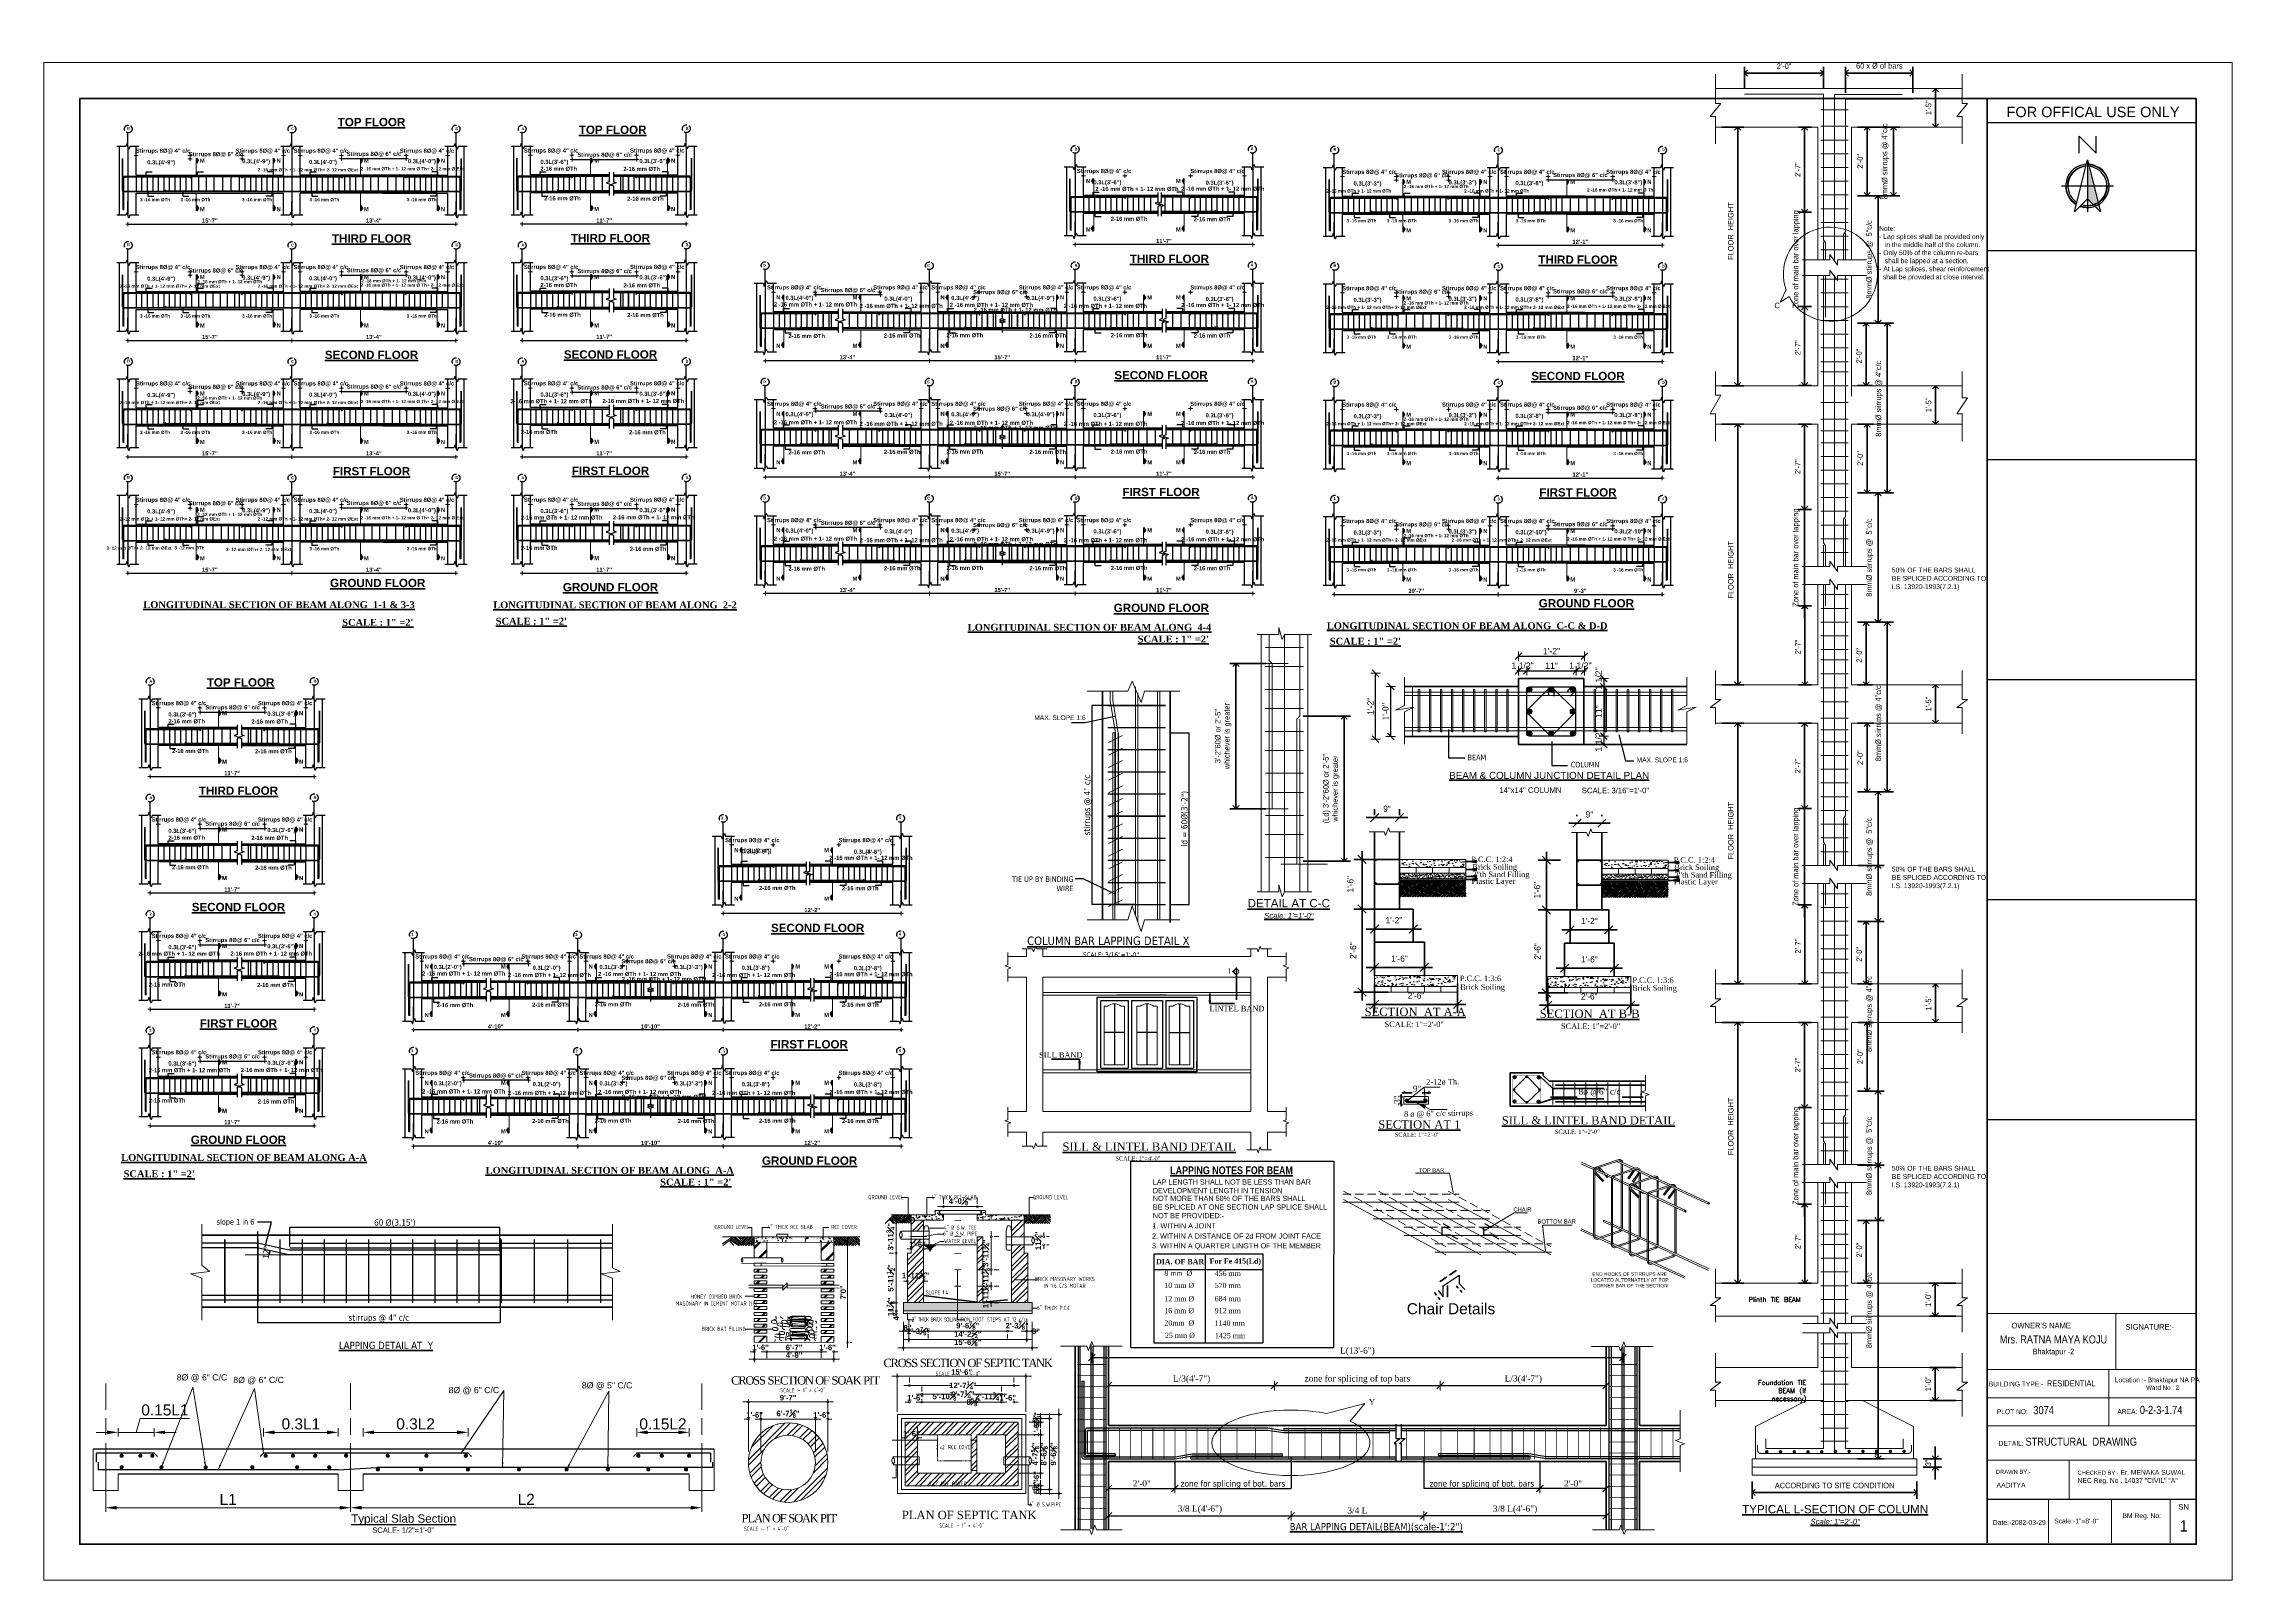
# Model space of a CAD drawing. Header units: inches. Extents: x -12073856 to 12321241, y -1226296 to 1319224.
# Drawn here: x 128095 to 131261, y 48104 to 50326 of the extents above; entities that cross this region are included whole.
import ezdxf
from ezdxf.enums import TextEntityAlignment as Align

# ---------------------------------------------------------------- set-up
doc = ezdxf.new("R2010")
doc.units = ezdxf.units.IN
doc.header["$MEASUREMENT"] = 0
doc.header["$PDMODE"] = 35
for name, pattern in [('ACAD_ISO02W100', [15, 12, -3]), ('ACAD_ISO04W100', [30, 24, -3, 0, -3]), ('ACAD_ISO08W100', [36, 24, -3, 6, -3]), ('DASHDOTX2', [50.8, 25.4, -12.7, 0, -12.7]), ('DASHED2', [0.375, 0.25, -0.125]), ('HIDDEN', [9.525, 6.35, -3.175])]:
    doc.linetypes.add(name, pattern=pattern)
for name, color, linetype, lineweight in [('0_Dimension', 72, 'Continuous', 9), ('1', 7, 'Continuous', 13), ('4TEXT', 7, 'Continuous', 20), ('BAR', 5, 'Continuous', 40), ('BORDER', 7, 'Continuous', 60), ('CEN_LINE', 131, 'DASHDOTX2', 13), ('cl', 4, 'ACAD_ISO04W100', 15), ('Column', 181, 'Continuous', 40), ('column rod', 1, 'Continuous', 50), ('concrete', 8, 'Continuous', 9), ('D-DIM', 5, 'Continuous', 18), ('DIM', 6, 'Continuous', 9), ('DIM_LINE', 173, 'Continuous', 20), ('Dimension', 130, 'Continuous', 9), ('dimensions', 7, 'Continuous', 15), ('DIMENTION', 140, 'Continuous', 0), ('dimentions', 5, 'Continuous', 9), ('DIMSTR', 5, 'Continuous', 13), ('door', 20, 'Continuous', 35), ('dotted', 131, 'HIDDEN', 13), ('DW elev', 123, 'Continuous', 25), ('ele light', 7, 'Continuous', 25), ('elevation', 181, 'Continuous', 20), ('HACTH', 253, 'Continuous', 5), ('Hatch', 9, 'Continuous', 9), ('HATCH1', 4, 'ACAD_ISO02W100', 13), ('OUTLINE', 1, 'Continuous', 25), ('rcc bar', 2, 'Continuous', 20), ('RCC LINE', 200, 'Continuous', 18), ('Rebars', 1, 'Continuous', 13), ('REINFORCEMENT', 2, 'Continuous', 40), ('REN', 242, 'Continuous', 30), ('REN-1', 212, 'Continuous', 30), ('SHEETS', 7, 'Continuous', 60), ('Sill', 4, 'Continuous', 0), ('steps', 253, 'Continuous', 20), ('STIRRUPS', 14, 'Continuous', 18), ('sxdcf', 8, 'ACAD_ISO08W100', 20), ('temp-partn', 214, 'Continuous', 15), ('TEX', 210, 'Continuous', 25), ('TEXT', 255, 'Continuous', 35), ('texts', 152, 'Continuous', 35), ('tile', 21, 'Continuous', 9), ('tiles', 30, 'Continuous', 5), ('Toilet', 7, 'Continuous', 25), ('TRENCH', 1, 'Continuous', 35), ('TXT', 114, 'Continuous', 13), ('WALL', 1, 'Continuous', 30), ('WALL ELV', 20, 'Continuous', 20), ('WALL SEC', 2, 'Continuous', 35), ('Window', 3, 'Continuous', 0), ('Windows', 151, 'Continuous', 15)]:
    doc.layers.add(name, color=color, linetype=linetype, lineweight=lineweight)
doc.layers.add('Beam', color=170, linetype='Continuous')
doc.layers.add('STIRRUP', color=10, linetype='Continuous')
doc.styles.add('1.8 str', font='times.ttf', dxfattribs={"width": 0.8, "height": 6})
doc.styles.add('AERIAL', font='arial.ttf')
doc.styles.add('arial narrow', font='ARIALN.TTF')
doc.styles.add('Capt 1', font='arial.ttf', dxfattribs={"height": 12})
doc.styles.add('CEN', font='GOTHIC.TTF')
doc.styles.add('int text 1in-4ft', font='trebuc.ttf', dxfattribs={"height": 3.5})
doc.styles.add('Labels', font='arial.ttf', dxfattribs={"height": 8})
doc.styles.add('Lettring Text', font='arial.ttf')
doc.styles.add('NIR', font='COPRGTL.TTF')
doc.styles.add('ordinary', font='times.ttf')
doc.styles.add('PAGE LAYOUT', font='comic.ttf', dxfattribs={"height": 8})
doc.styles.add('PRABIN', font='BKANT.TTF', dxfattribs={"height": 8})
doc.styles.add('PUMORI', font='arial.ttf')
doc.styles.add('ROMANS', font='Romans.shx', dxfattribs={"width": 0.8})
doc.styles.add('S-111', font='tahoma.ttf', dxfattribs={"height": 8})
doc.styles.add('S2', font='txt.shx', dxfattribs={"height": 3})
doc.styles.add('SEN', font='GOTHIC.TTF')
doc.styles.get("Standard").update_dxf_attribs({"font": 'arial.ttf'})
doc.styles.add('STYLE1', font='arialbd.ttf')
doc.styles.add('style4', font='ARIALN.TTF', dxfattribs={"height": 11})
doc.styles.add('TAHOMA', font='tahoma.ttf', dxfattribs={"height": 9})
doc.styles.add('technical', font='technic_.ttf', dxfattribs={"height": 6.5})
doc.styles.add('Text', font='GOTHIC.TTF', dxfattribs={"height": 6})
doc.styles.add('TEXT-4', font='times.ttf', dxfattribs={"height": 7})
doc.styles.add('TIMES', font='times.ttf')
doc.styles.add('times new roman', font='times.ttf', dxfattribs={"height": 7})
doc.dimstyles.new('1', dxfattribs={"dimtxt": 3, "dimasz": 0.15, "dimexe": 1, "dimexo": 1, "dimgap": 0.055, "dimtad": 1, "dimdec": 3, "dimlfac": 1000, "dimzin": 0, "dimdsep": 46, "dimlunit": 4, "dimtxsty": 'ROMANS', "dimblk": 'OBLIQUE', "dimcen": 0, "dimdle": 0.15, "dimclrd": 4, "dimclre": 4, "dimclrt": 7, "dimadec": 0, "dimazin": 0, "dimtfac": 1, "dimtdec": 3, "dimtofl": 0, "dimtmove": 2, "dimatfit": 3, "dimldrblk": 'OBLIQUE', "dimfxl": 2, "dimfxlon": 1, "dimtolj": 1, "dimtzin": 0, "dimlwd": -1, "dimarcsym": 0})
doc.dimstyles.new('1.4', dxfattribs={"dimscale": 0, "dimtxt": 6, "dimasz": 0.5, "dimexe": 2, "dimexo": 9, "dimgap": 2, "dimtad": 1, "dimdec": 0, "dimlfac": 0.5, "dimzin": 3, "dimdsep": 46, "dimlunit": 4, "dimtxsty": '1.8 str', "dimblk": 'DIM', "dimcen": 3, "dimdle": 3, "dimse1": 1, "dimse2": 1, "dimclrd": 256, "dimclre": 256, "dimclrt": 7, "dimadec": 1, "dimazin": 2, "dimtfac": 1, "dimtdec": 0, "dimtix": 1, "dimtofl": 0, "dimtmove": 2, "dimatfit": 3, "dimldrblk": 'ARROW', "dimfxl": 2, "dimfrac": 2, "dimtolj": 2, "dimtzin": 0, "dimarcsym": 0})
doc.dimstyles.new('ARROW', dxfattribs={"dimscale": 96, "dimtxt": 9, "dimasz": 0.125, "dimexe": 0.078125, "dimexo": 0.09375, "dimgap": 0.03125, "dimtad": 1, "dimdec": 0, "dimzin": 3, "dimdsep": 46, "dimlunit": 4, "dimtxsty": 'TAHOMA', "dimcen": 0.09375, "dimclrd": 256, "dimclre": 256, "dimclrt": 256, "dimadec": 0, "dimazin": 0, "dimtfac": 1, "dimtdec": 0, "dimtmove": 0, "dimatfit": 3, "dimfxl": 1, "dimfrac": 2, "dimtolj": 1, "dimtzin": 0, "dimarcsym": 0})
doc.dimstyles.new('Copy of Niranjan', dxfattribs={"dimtxt": 4, "dimasz": 4, "dimexe": 1.5, "dimexo": 0, "dimgap": 1, "dimtad": 1, "dimdec": 0, "dimzin": 0, "dimdsep": 46, "dimlunit": 3, "dimtxsty": 'Standard', "dimcen": 0.09, "dimclrd": 7, "dimclre": 256, "dimclrt": 7, "dimadec": 0, "dimazin": 0, "dimtfac": 0.333333, "dimtdec": 0, "dimtmove": 1, "dimatfit": 1, "dimfxl": 1.5, "dimfxlon": 1, "dimtolj": 1, "dimtzin": 0, "dimlwd": -1, "dimlwe": -1, "dimarcsym": 0})
doc.dimstyles.new("Copy of S-2'", dxfattribs={"dimscale": 96, "dimtxt": 9, "dimasz": 0.09375, "dimexe": 0.09375, "dimexo": 0.09375, "dimgap": 0.0625, "dimtad": 1, "dimdec": 0, "dimlfac": 0.25, "dimzin": 3, "dimdsep": 46, "dimlunit": 3, "dimtxsty": 'PRABIN', "dimblk": 'OPEN90', "dimcen": 0.09375, "dimdle": 0.09375, "dimclrd": 256, "dimclre": 34, "dimclrt": 256, "dimadec": 0, "dimazin": 1, "dimtfac": 1, "dimtdec": 0, "dimtix": 1, "dimtmove": 0, "dimatfit": 3, "dimldrblk": 'DOTSMALL', "dimfxl": 1, "dimtolj": 1, "dimtzin": 1, "dimarcsym": 0})
doc.dimstyles.new('Copy of Standard', dxfattribs={"dimtxt": 12, "dimasz": 4, "dimexe": 0, "dimexo": 6, "dimgap": 3, "dimtad": 1, "dimdec": 0, "dimzin": 0, "dimdsep": 46, "dimlunit": 4, "dimtxsty": 'Standard', "dimblk": 'ARCHTICK', "dimcen": 0.09, "dimdle": 3, "dimclrd": 256, "dimadec": 0, "dimazin": 0, "dimtfac": 1, "dimtdec": 0, "dimtofl": 0, "dimtmove": 0, "dimatfit": 3, "dimfxl": 1, "dimfxlon": 1, "dimtolj": 1, "dimtzin": 0, "dimlwd": -1, "dimarcsym": 0})
doc.dimstyles.new('dim 1in-4ft', dxfattribs={"dimscale": 0.5, "dimtxt": 3.5, "dimasz": 3, "dimexe": 6, "dimexo": 12, "dimgap": 1, "dimtad": 1, "dimzin": 0, "dimdsep": 46, "dimlunit": 4, "dimtxsty": 'int text 1in-4ft', "dimblk": 'DOT', "dimcen": 4, "dimdle": 6, "dimclrt": 7, "dimadec": 0, "dimazin": 0, "dimtfac": 1, "dimtofl": 0, "dimtmove": 0, "dimatfit": 3, "dimfxl": 7, "dimfxlon": 1, "dimtolj": 1, "dimtzin": 0, "dimarcsym": 0})
doc.dimstyles.new('dim stirrups', dxfattribs={"dimscale": 0.04, "dimtxt": 60, "dimasz": 48.5, "dimexe": 19.6875, "dimexo": 0, "dimgap": 18.3125, "dimtad": 1, "dimdec": 0, "dimzin": 0, "dimdsep": 46, "dimlunit": 3, "dimtxsty": 'Standard', "dimcen": 0.15, "dimdle": 0.15, "dimclrd": 256, "dimclrt": 1, "dimazin": 1, "dimtfac": 1, "dimtdec": 0, "dimtofl": 0, "dimtmove": 1, "dimatfit": 2, "dimfxl": 19.6875, "dimfxlon": 1, "dimtolj": 1, "dimtzin": 0, "dimlwd": -1, "dimlwe": -1, "dimarcsym": 0})
doc.dimstyles.new('DIM-4', dxfattribs={"dimtxt": 4, "dimasz": 2, "dimexe": 0, "dimexo": 1, "dimgap": 1, "dimtad": 1, "dimdec": 0, "dimlfac": 0.5, "dimzin": 3, "dimdsep": 46, "dimlunit": 4, "dimtxsty": 'TEXT-4', "dimcen": 0.09, "dimadec": 0, "dimazin": 0, "dimtfac": 1, "dimtdec": 0, "dimtix": 1, "dimtofl": 0, "dimtmove": 2, "dimatfit": 2, "dimfxl": 1, "dimtolj": 1, "dimtzin": 0, "dimlwe": 5, "dimarcsym": 0})
doc.dimstyles.new("gan1'", dxfattribs={"dimscale": 96, "dimtxt": 0.09375, "dimasz": 0.012, "dimexe": 0.09375, "dimexo": 0.15625, "dimgap": 0.03, "dimtad": 1, "dimdec": 1, "dimlfac": 0.125, "dimzin": 3, "dimdsep": 46, "dimlunit": 4, "dimtxsty": 'times new roman', "dimblk": 'gg', "dimcen": 0.09375, "dimdle": 0.09375, "dimse1": 1, "dimse2": 1, "dimclre": 34, "dimadec": 0, "dimazin": 0, "dimtfac": 1, "dimtdec": 1, "dimtix": 1, "dimtmove": 0, "dimatfit": 3, "dimfxl": 1, "dimfrac": 2, "dimtolj": 1, "dimtzin": 1, "dimarcsym": 0})
doc.dimstyles.new("gan2'", dxfattribs={"dimscale": 96, "dimtxt": 0.09375, "dimasz": 0.012, "dimexe": 0.09375, "dimexo": 0.15625, "dimgap": 0.03, "dimtad": 1, "dimdec": 1, "dimlfac": 0.25, "dimzin": 3, "dimdsep": 46, "dimlunit": 4, "dimtxsty": 'times new roman', "dimblk": 'gg', "dimcen": 0.09375, "dimdle": 0.09375, "dimse1": 1, "dimse2": 1, "dimclre": 34, "dimadec": 0, "dimazin": 0, "dimtfac": 1, "dimtdec": 1, "dimtix": 1, "dimtmove": 0, "dimatfit": 3, "dimfxl": 1, "dimfrac": 2, "dimtolj": 1, "dimtzin": 1, "dimarcsym": 0})
doc.dimstyles.new('my dimension', dxfattribs={"dimtxt": 8, "dimasz": 1, "dimexe": 6, "dimexo": 12, "dimgap": 2, "dimtad": 1, "dimdec": 0, "dimrnd": 1.38778e-17, "dimzin": 4, "dimdsep": 46, "dimlunit": 3, "dimtxsty": 'Standard', "dimblk": 'ARROW', "dimcen": 0, "dimse1": 1, "dimse2": 1, "dimclrd": 256, "dimclre": 256, "dimclrt": 256, "dimadec": 5, "dimazin": 0, "dimtfac": 1, "dimtdec": 0, "dimtix": 1, "dimtmove": 2, "dimatfit": 1, "dimfxl": 1, "dimtolj": 1, "dimtzin": 0, "dimlwd": -1, "dimlwe": -1, "dimarcsym": 0})
doc.dimstyles.new('nir', dxfattribs={"dimtxt": 7, "dimasz": 3, "dimexe": 3, "dimexo": 3, "dimgap": 2, "dimtad": 1, "dimdec": 0, "dimzin": 3, "dimlunit": 4, "dimtxsty": 'TIMES', "dimblk": 'OBLIQUE', "dimcen": 2.5, "dimdle": 3, "dimclrt": 3, "dimadec": 0, "dimazin": 0, "dimtfac": 1, "dimtdec": 0, "dimtmove": 2, "dimatfit": 3, "dimfxl": 1, "dimarcsym": 0})
doc.dimstyles.new('nir 96', dxfattribs={"dimscale": 4, "dimtxt": 1.75, "dimasz": 1, "dimexe": 1, "dimexo": 2, "dimgap": 0.5, "dimtad": 1, "dimdec": 0, "dimzin": 3, "dimlunit": 4, "dimtxsty": 'ordinary', "dimblk": 'DOT', "dimcen": 2.5, "dimdle": 3, "dimclrt": 3, "dimadec": 0, "dimazin": 0, "dimtfac": 1, "dimtdec": 0, "dimtix": 1, "dimtmove": 2, "dimatfit": 3, "dimfxl": 3, "dimfxlon": 1, "dimarcsym": 0})
doc.dimstyles.new('nir24', dxfattribs={"dimscale": 0.25, "dimtxt": 9, "dimasz": 3, "dimexe": 3, "dimexo": 12, "dimgap": 2, "dimtad": 1, "dimdec": 0, "dimzin": 3, "dimlunit": 4, "dimtxsty": 'ordinary', "dimblk": 'OBLIQUE', "dimcen": 2.5, "dimdle": 3, "dimclrt": 3, "dimadec": 0, "dimazin": 0, "dimtfac": 1, "dimtdec": 0, "dimtmove": 2, "dimatfit": 3, "dimfxl": 1, "dimarcsym": 0})
doc.dimstyles.new('Ronika', dxfattribs={"dimtxt": 8, "dimasz": 6, "dimexe": 4, "dimexo": 16, "dimgap": 2, "dimtad": 1, "dimdec": 3, "dimzin": 3, "dimdsep": 46, "dimlunit": 4, "dimtxsty": 'STYLE1', "dimblk": 'DOTSMALL', "dimcen": 2, "dimdle": 8, "dimclrd": 256, "dimclre": 7, "dimclrt": 256, "dimadec": 0, "dimazin": 0, "dimtfac": 0.75, "dimtdec": 3, "dimtix": 1, "dimtofl": 0, "dimtmove": 2, "dimatfit": 3, "dimfxl": 1, "dimfrac": 1, "dimtolj": 1, "dimtzin": 0, "dimlwd": 13, "dimlwe": 13, "dimarcsym": 0})
doc.dimstyles.new("S-2'", dxfattribs={"dimscale": 96, "dimtxt": 9, "dimasz": 0.003, "dimexe": 0.09375, "dimexo": 0.09375, "dimgap": 0.0625, "dimtad": 1, "dimdec": 0, "dimlfac": 0.25, "dimzin": 3, "dimdsep": 46, "dimlunit": 3, "dimtxsty": 'S-111', "dimblk": 'S', "dimcen": 0.09375, "dimdle": 0.09375, "dimse1": 1, "dimse2": 1, "dimadec": 0, "dimazin": 1, "dimtfac": 1, "dimtdec": 0, "dimtix": 1, "dimtmove": 0, "dimatfit": 3, "dimldrblk": 'DOTSMALL', "dimfxl": 1, "dimtolj": 1, "dimtzin": 1, "dimarcsym": 0})
doc.dimstyles.get("Standard").update_dxf_attribs({"dimtxt": 6, "dimasz": 4, "dimexe": 0, "dimexo": 6, "dimgap": 3, "dimtad": 1, "dimdec": 0, "dimzin": 0, "dimdsep": 46, "dimlunit": 4, "dimtxsty": 'Standard', "dimblk": 'ARCHTICK', "dimcen": 0.09, "dimdle": 3, "dimclrd": 256, "dimadec": 0, "dimazin": 0, "dimtfac": 1, "dimtdec": 0, "dimtofl": 0, "dimtmove": 0, "dimatfit": 3, "dimfxl": 1, "dimfxlon": 1, "dimtolj": 1, "dimtzin": 0, "dimlwd": -1, "dimarcsym": 0})
pattern_1 = [(50, (-304825.981, 177459.022), (12.9106833, -1.1295384), [1.35, -14.85]), (355, (-304825.981, 177459.022), (-2.497524, 13.5394584), [1.08, -11.88]), (100.4514, (-304824.906, 177458.928), (10.4131689, 12.4099118), [1.1473234, -12.620558]), (46.1842, (-304825.981, 177462.622), (19.2103389, -2.9793423), [2.025, -22.275]), (96.6356, (-304824.38, 177462.374), (16.8239287, 17.5341217), [1.7209852, -18.930834]), (351.1842, (-304825.981, 177462.622), (16.823915, 17.5341348), [1.62, -17.82]), (21, (-304824.181, 177461.722), (10.74432694, -7.24714003), [1.35, -14.85]), (326, (-304824.181, 177461.722), (4.379676, 13.0527008), [1.08, -11.88]), (71.4514, (-304823.286, 177461.118), (15.1240073, 5.8055489), [1.1473234, -12.620558]), (37.5, (-304825.9814, 177459.022), (0.2188774, 5.99208937), [0, -11.736, 0, -12.06, 0, -11.925]), (7.5, (-304825.9814, 177459.022), (4.73525167, 7.09941081), [0, -6.876, 0, -11.466, 0, -4.545]), (327.5, (-304829.9954, 177459.022), (9.60880385, -0.40598769), [0, -4.5, 0, -14.04, 0, -18.63]), (317.5, (-304831.7954, 177459.022), (10.49735105, 1.8018897), [0, -5.85, 0, -9.324, 0, -13.23])]
pattern_2 = [(45, (-304825.981, 177459.022), (-8.8388348, 8.8388348), []), (45, (-304825.981, 177465.272), (-8.8388348, 8.8388348), [])]
pattern_3 = [(45, (-304825.981, 177459.022), (-7.9549513, 7.9549513), []), (45, (-304820.678, 177459.022), (-7.9549513, 7.9549513), [])]
pattern_4 = [(90, (-3680.62, 0), (-12.5, 0), [])]

# ---------------------------------------------------------------- blocks, each defined once
blk = doc.blocks.new('DIM')
at = {"layer": 'Dimension'}
h = blk.add_hatch(color=256, dxfattribs=at)
h.paths.add_polyline_path([(0, 1.3), (0, 0), (1.3, 0, 0.414214)])
h.paths.add_polyline_path([(1.3, 0), (0, 0), (0, -1.3, 0.414214)])
h.paths.add_polyline_path([(0, 0), (-1.3, 0, 0.414214), (0, -1.3)])
h.paths.add_polyline_path([(0, 1.3, 0.414214), (-1.3, 0), (0, 0)])
for p, q in [((-6, 0), (6, 0)), ((0, 6), (0, -6))]:
    blk.add_line(p, q, dxfattribs=at)
blk.add_circle((0, 0), 1.28, dxfattribs=at)
blk = doc.blocks.new('*D2307')
at = {"layer": 'Defpoints', "color": 0, "ltscale": 10, "transparency": 16777216}
for p in [(129388.3, 49630.6), (129388.3, 49617.1), (129448.3, 49599.6)]:
    blk.add_point(p, dxfattribs=at)
at = {"layer": 'Dimension', "lineweight": -2, "ltscale": 10, "transparency": 16777216}
for p, q in [((129387.8, 49630.6), (129387.3, 49630.6)), ((129448.8, 49630.6), (129449.3, 49630.6))]:
    blk.add_line(p, q, dxfattribs=at)
at = {"layer": 'Dimension', "lineweight": -2, "ltscale": 10, "transparency": 16777216, "xscale": 0.5, "yscale": 0.5, "zscale": 0.5}
blk.add_blockref('DIM', (129388.3, 49630.6), dxfattribs=at)
at = {"layer": 'Dimension', "lineweight": -2, "ltscale": 10, "transparency": 16777216, "xscale": 0.5, "yscale": 0.5, "zscale": 0.5, "rotation": 180}
blk.add_blockref('DIM', (129448.3, 49630.6), dxfattribs=at)
at = {"layer": 'Dimension', "color": 7, "ltscale": 10, "transparency": 16777216, "insert": (129418.3, 49636.6), "char_height": 6, "attachment_point": 5, "style": 'STYLE1'}
blk.add_mtext('\\A2;Stirrups 8%%C@ 4" c/c', dxfattribs=at)
blk = doc.blocks.new('ARROW')
at = {"layer": 'Hatch'}
h = blk.add_hatch(color=256, dxfattribs=at)
h.dxf.hatch_style = 1
h.paths.add_polyline_path([(12191115.8, -1270860.1), (12191485.4, -1270660.1), (12191115.8, -1270660.1)])
for p, q in [((12191115.8, -1270860.1), (12191115.8, -1270060.1)), ((12191015.8, -1270160.1), (12196382.9, -1270160.1)), ((12191485.4, -1270660.1), (12190746.1, -1270660.1)), ((12190746.1, -1270660.1), (12191115.8, -1270860.1)), ((12191485.4, -1270660.1), (12191115.8, -1270860.1))]:
    blk.add_line(p, q, dxfattribs=at)
blk = doc.blocks.new('*D2308')
at = {"layer": 'Defpoints', "color": 0, "ltscale": 10, "transparency": 16777216}
for p in [(129364.3, 49630.6), (129304.3, 49599.6), (129364.3, 49617.1)]:
    blk.add_point(p, dxfattribs=at)
at = {"layer": 'Dimension', "lineweight": -2, "ltscale": 10, "transparency": 16777216}
for p, q in [((129303.8, 49630.6), (129303.3, 49630.6)), ((129364.8, 49630.6), (129365.3, 49630.6))]:
    blk.add_line(p, q, dxfattribs=at)
at = {"layer": 'Dimension', "lineweight": -2, "ltscale": 10, "transparency": 16777216, "xscale": 0.5, "yscale": 0.5, "zscale": 0.5}
blk.add_blockref('DIM', (129304.3, 49630.6), dxfattribs=at)
at = {"layer": 'Dimension', "lineweight": -2, "ltscale": 10, "transparency": 16777216, "xscale": 0.5, "yscale": 0.5, "zscale": 0.5, "rotation": 180}
blk.add_blockref('DIM', (129364.3, 49630.6), dxfattribs=at)
at = {"layer": 'Dimension', "color": 7, "ltscale": 10, "transparency": 16777216, "insert": (129334.3, 49636.6), "char_height": 6, "attachment_point": 5, "style": 'STYLE1'}
blk.add_mtext('\\A2;Stirrups 8%%C@ 4" c/c', dxfattribs=at)
blk = doc.blocks.new('*D2309')
at = {"layer": 'Defpoints', "color": 0, "ltscale": 10, "transparency": 16777216}
for p in [(129150.7, 49630.6), (129150.7, 49617.1), (129210.7, 49599.6)]:
    blk.add_point(p, dxfattribs=at)
at = {"layer": 'Dimension', "lineweight": -2, "ltscale": 10, "transparency": 16777216}
for p, q in [((129150.2, 49630.6), (129149.7, 49630.6)), ((129211.2, 49630.6), (129211.7, 49630.6))]:
    blk.add_line(p, q, dxfattribs=at)
at = {"layer": 'Dimension', "lineweight": -2, "ltscale": 10, "transparency": 16777216, "xscale": 0.5, "yscale": 0.5, "zscale": 0.5}
blk.add_blockref('DIM', (129150.7, 49630.6), dxfattribs=at)
at = {"layer": 'Dimension', "lineweight": -2, "ltscale": 10, "transparency": 16777216, "xscale": 0.5, "yscale": 0.5, "zscale": 0.5, "rotation": 180}
blk.add_blockref('DIM', (129210.7, 49630.6), dxfattribs=at)
at = {"layer": 'Dimension', "color": 7, "ltscale": 10, "transparency": 16777216, "insert": (129180.7, 49636.6), "char_height": 6, "attachment_point": 5, "style": 'STYLE1'}
blk.add_mtext('\\A2;Stirrups 8%%C@ 4" c/c', dxfattribs=at)
blk = doc.blocks.new('*D2310')
at = {"layer": 'Defpoints', "color": 0, "ltscale": 10, "transparency": 16777216}
for p in [(129211.7, 49626.7), (129211.7, 49595.3), (129305.3, 49595.3)]:
    blk.add_point(p, dxfattribs=at)
at = {"layer": 'Dimension', "lineweight": -2, "ltscale": 10, "transparency": 16777216}
blk.add_line((129304.8, 49626.7), (129212.2, 49626.7), dxfattribs=at)
at = {"layer": 'Dimension', "lineweight": -2, "ltscale": 10, "transparency": 16777216, "xscale": 0.5, "yscale": 0.5, "zscale": 0.5, "rotation": 180}
blk.add_blockref('DIM', (129211.7, 49626.7), dxfattribs=at)
at = {"layer": 'Dimension', "lineweight": -2, "ltscale": 10, "transparency": 16777216, "xscale": 0.5, "yscale": 0.5, "zscale": 0.5}
blk.add_blockref('DIM', (129305.3, 49626.7), dxfattribs=at)
at = {"layer": 'Dimension', "color": 7, "ltscale": 10, "transparency": 16777216, "insert": (129258.5, 49632.7), "char_height": 6, "attachment_point": 5, "style": 'STYLE1'}
blk.add_mtext('\\A2;Stirrups 8%%C@ 6" c/c', dxfattribs=at)
blk = doc.blocks.new('*D2311')
at = {"layer": 'Defpoints', "color": 0, "ltscale": 10, "transparency": 16777216}
for p in [(129376.3, 49544.1), (129376.3, 49531.3), (129587, 49544.1)]:
    blk.add_point(p, dxfattribs=at)
at = {"layer": 'Dimension', "lineweight": -2, "ltscale": 10, "transparency": 16777216}
blk.add_line((129586.5, 49531.3), (129376.8, 49531.3), dxfattribs=at)
at = {"layer": 'Dimension', "lineweight": -2, "ltscale": 10, "transparency": 16777216, "xscale": 0.5, "yscale": 0.5, "zscale": 0.5, "rotation": 180}
blk.add_blockref('DIM', (129376.3, 49531.3), dxfattribs=at)
at = {"layer": 'Dimension', "lineweight": -2, "ltscale": 10, "transparency": 16777216, "xscale": 0.5, "yscale": 0.5, "zscale": 0.5}
blk.add_blockref('DIM', (129587, 49531.3), dxfattribs=at)
at = {"layer": 'Dimension', "color": 7, "ltscale": 10, "transparency": 16777216, "insert": (129481.6, 49536.4), "char_height": 6, "attachment_point": 5, "style": 'STYLE1'}
blk.add_mtext('\\A2;15\'-7"', dxfattribs=at)
blk = doc.blocks.new('*D2312')
at = {"layer": 'Defpoints', "color": 0, "ltscale": 10, "transparency": 16777216}
for p in [(129138.9, 49544.1), (129138.9, 49531.3), (129376.3, 49544.1)]:
    blk.add_point(p, dxfattribs=at)
at = {"layer": 'Dimension', "lineweight": -2, "ltscale": 10, "transparency": 16777216}
blk.add_line((129375.8, 49531.3), (129139.4, 49531.3), dxfattribs=at)
at = {"layer": 'Dimension', "lineweight": -2, "ltscale": 10, "transparency": 16777216, "xscale": 0.5, "yscale": 0.5, "zscale": 0.5, "rotation": 180}
blk.add_blockref('DIM', (129138.9, 49531.3), dxfattribs=at)
at = {"layer": 'Dimension', "lineweight": -2, "ltscale": 10, "transparency": 16777216, "xscale": 0.5, "yscale": 0.5, "zscale": 0.5}
blk.add_blockref('DIM', (129376.3, 49531.3), dxfattribs=at)
at = {"layer": 'Dimension', "color": 7, "ltscale": 10, "transparency": 16777216, "insert": (129257.6, 49536.4), "char_height": 6, "attachment_point": 5, "style": 'STYLE1'}
blk.add_mtext('\\A2;13\'-4"', dxfattribs=at)
blk = doc.blocks.new('*D2313')
at = {"layer": 'Defpoints', "color": 0, "ltscale": 10, "transparency": 16777216}
for p in [(129754.2, 49630.6), (129754.2, 49614.1), (129832.2, 49618.6)]:
    blk.add_point(p, dxfattribs=at)
at = {"layer": 'Dimension', "lineweight": -2, "ltscale": 10, "transparency": 16777216}
for p, q in [((129753.7, 49630.6), (129753.2, 49630.6)), ((129832.7, 49630.6), (129833.2, 49630.6))]:
    blk.add_line(p, q, dxfattribs=at)
at = {"layer": 'Dimension', "lineweight": -2, "ltscale": 10, "transparency": 16777216, "xscale": 0.5, "yscale": 0.5, "zscale": 0.5}
blk.add_blockref('DIM', (129754.2, 49630.6), dxfattribs=at)
at = {"layer": 'Dimension', "lineweight": -2, "ltscale": 10, "transparency": 16777216, "xscale": 0.5, "yscale": 0.5, "zscale": 0.5, "rotation": 180}
blk.add_blockref('DIM', (129832.2, 49630.6), dxfattribs=at)
at = {"layer": 'Dimension', "color": 7, "ltscale": 10, "transparency": 16777216, "insert": (129793.2, 49636.6), "char_height": 6, "attachment_point": 5, "style": 'STYLE1'}
blk.add_mtext('\\A2;Stirrups 8%%C@ 4" c/c', dxfattribs=at)
blk = doc.blocks.new('*D2314')
at = {"layer": 'Defpoints', "color": 0, "ltscale": 10, "transparency": 16777216}
for p in [(129587, 49544.1), (129587, 49531.3), (129844.2, 49544.1)]:
    blk.add_point(p, dxfattribs=at)
at = {"layer": 'Dimension', "lineweight": -2, "ltscale": 10, "transparency": 16777216}
blk.add_line((129843.7, 49531.3), (129587.5, 49531.3), dxfattribs=at)
at = {"layer": 'Dimension', "lineweight": -2, "ltscale": 10, "transparency": 16777216, "xscale": 0.5, "yscale": 0.5, "zscale": 0.5, "rotation": 180}
blk.add_blockref('DIM', (129587, 49531.3), dxfattribs=at)
at = {"layer": 'Dimension', "lineweight": -2, "ltscale": 10, "transparency": 16777216, "xscale": 0.5, "yscale": 0.5, "zscale": 0.5}
blk.add_blockref('DIM', (129844.2, 49531.3), dxfattribs=at)
at = {"layer": 'Dimension', "color": 7, "ltscale": 10, "transparency": 16777216, "insert": (129715.6, 49536.3), "char_height": 6, "attachment_point": 5, "style": 'STYLE1'}
blk.add_mtext('\\A2;11\'-7"', dxfattribs=at)
blk = doc.blocks.new('*D2315')
at = {"layer": 'Defpoints', "color": 0, "ltscale": 10, "transparency": 16777216}
for p in [(129441.1, 49606.9), (129516.5, 49623.5), (129516.5, 49592.4)]:
    blk.add_point(p, dxfattribs=at)
at = {"layer": 'Dimension', "lineweight": -2, "ltscale": 10, "transparency": 16777216}
for p, q in [((129440.6, 49623.5), (129440.1, 49623.5)), ((129517, 49623.5), (129517.5, 49623.5))]:
    blk.add_line(p, q, dxfattribs=at)
at = {"layer": 'Dimension', "lineweight": -2, "ltscale": 10, "transparency": 16777216, "xscale": 0.5, "yscale": 0.5, "zscale": 0.5}
blk.add_blockref('DIM', (129441.1, 49623.5), dxfattribs=at)
at = {"layer": 'Dimension', "lineweight": -2, "ltscale": 10, "transparency": 16777216, "xscale": 0.5, "yscale": 0.5, "zscale": 0.5, "rotation": 180}
blk.add_blockref('DIM', (129516.5, 49623.5), dxfattribs=at)
at = {"layer": 'Dimension', "color": 7, "ltscale": 10, "transparency": 16777216, "insert": (129478.8, 49629.5), "char_height": 6, "attachment_point": 5, "style": 'STYLE1'}
blk.add_mtext('\\A2;Stirrups 8%%C@ 6" c/c', dxfattribs=at)
blk = doc.blocks.new('*D2316')
at = {"layer": 'Defpoints', "color": 0, "ltscale": 10, "transparency": 16777216}
for p in [(129575, 49630.6), (129515, 49599.6), (129575, 49617.1)]:
    blk.add_point(p, dxfattribs=at)
at = {"layer": 'Dimension', "lineweight": -2, "ltscale": 10, "transparency": 16777216}
for p, q in [((129514.5, 49630.6), (129514, 49630.6)), ((129575.5, 49630.6), (129576, 49630.6))]:
    blk.add_line(p, q, dxfattribs=at)
at = {"layer": 'Dimension', "lineweight": -2, "ltscale": 10, "transparency": 16777216, "xscale": 0.5, "yscale": 0.5, "zscale": 0.5}
blk.add_blockref('DIM', (129515, 49630.6), dxfattribs=at)
at = {"layer": 'Dimension', "lineweight": -2, "ltscale": 10, "transparency": 16777216, "xscale": 0.5, "yscale": 0.5, "zscale": 0.5, "rotation": 180}
blk.add_blockref('DIM', (129575, 49630.6), dxfattribs=at)
at = {"layer": 'Dimension', "color": 7, "ltscale": 10, "transparency": 16777216, "insert": (129545, 49636.6), "char_height": 6, "attachment_point": 5, "style": 'STYLE1'}
blk.add_mtext('\\A2;Stirrups 8%%C@ 4" c/c', dxfattribs=at)
blk = doc.blocks.new('*D2317')
at = {"layer": 'Defpoints', "color": 0, "ltscale": 10, "transparency": 16777216}
for p in [(129599, 49630.6), (129599, 49617.1), (129659, 49599.6)]:
    blk.add_point(p, dxfattribs=at)
at = {"layer": 'Dimension', "lineweight": -2, "ltscale": 10, "transparency": 16777216}
for p, q in [((129598.5, 49630.6), (129598, 49630.6)), ((129659.5, 49630.6), (129660, 49630.6))]:
    blk.add_line(p, q, dxfattribs=at)
at = {"layer": 'Dimension', "lineweight": -2, "ltscale": 10, "transparency": 16777216, "xscale": 0.5, "yscale": 0.5, "zscale": 0.5}
blk.add_blockref('DIM', (129599, 49630.6), dxfattribs=at)
at = {"layer": 'Dimension', "lineweight": -2, "ltscale": 10, "transparency": 16777216, "xscale": 0.5, "yscale": 0.5, "zscale": 0.5, "rotation": 180}
blk.add_blockref('DIM', (129659, 49630.6), dxfattribs=at)
at = {"layer": 'Dimension', "color": 7, "ltscale": 10, "transparency": 16777216, "insert": (129629, 49636.6), "char_height": 6, "attachment_point": 5, "style": 'STYLE1'}
blk.add_mtext('\\A2;Stirrups 8%%C@ 4" c/c', dxfattribs=at)
blk = doc.blocks.new('*D2318')
at = {"layer": 'Defpoints', "color": 0, "ltscale": 10, "transparency": 16777216}
for p in [(129388.3, 49967.2), (129388.3, 49953.7), (129448.3, 49936.2)]:
    blk.add_point(p, dxfattribs=at)
at = {"layer": 'Dimension', "lineweight": -2, "ltscale": 10, "transparency": 16777216}
for p, q in [((129387.8, 49967.2), (129387.3, 49967.2)), ((129448.8, 49967.2), (129449.3, 49967.2))]:
    blk.add_line(p, q, dxfattribs=at)
at = {"layer": 'Dimension', "lineweight": -2, "ltscale": 10, "transparency": 16777216, "xscale": 0.5, "yscale": 0.5, "zscale": 0.5}
blk.add_blockref('DIM', (129388.3, 49967.2), dxfattribs=at)
at = {"layer": 'Dimension', "lineweight": -2, "ltscale": 10, "transparency": 16777216, "xscale": 0.5, "yscale": 0.5, "zscale": 0.5, "rotation": 180}
blk.add_blockref('DIM', (129448.3, 49967.2), dxfattribs=at)
at = {"layer": 'Dimension', "color": 7, "ltscale": 10, "transparency": 16777216, "insert": (129418.3, 49973.2), "char_height": 6, "attachment_point": 5, "style": 'STYLE1'}
blk.add_mtext('\\A2;Stirrups 8%%C@ 4" c/c', dxfattribs=at)
blk = doc.blocks.new('*D2319')
at = {"layer": 'Defpoints', "color": 0, "ltscale": 10, "transparency": 16777216}
for p in [(129364.3, 49967.2), (129364.3, 49953.7), (129304.3, 49936.2)]:
    blk.add_point(p, dxfattribs=at)
at = {"layer": 'Dimension', "lineweight": -2, "ltscale": 10, "transparency": 16777216}
for p, q in [((129303.8, 49967.2), (129303.3, 49967.2)), ((129364.8, 49967.2), (129365.3, 49967.2))]:
    blk.add_line(p, q, dxfattribs=at)
at = {"layer": 'Dimension', "lineweight": -2, "ltscale": 10, "transparency": 16777216, "xscale": 0.5, "yscale": 0.5, "zscale": 0.5}
blk.add_blockref('DIM', (129304.3, 49967.2), dxfattribs=at)
at = {"layer": 'Dimension', "lineweight": -2, "ltscale": 10, "transparency": 16777216, "xscale": 0.5, "yscale": 0.5, "zscale": 0.5, "rotation": 180}
blk.add_blockref('DIM', (129364.3, 49967.2), dxfattribs=at)
at = {"layer": 'Dimension', "color": 7, "ltscale": 10, "transparency": 16777216, "insert": (129334.3, 49973.2), "char_height": 6, "attachment_point": 5, "style": 'STYLE1'}
blk.add_mtext('\\A2;Stirrups 8%%C@ 4" c/c', dxfattribs=at)
blk = doc.blocks.new('*D2320')
at = {"layer": 'Defpoints', "color": 0, "ltscale": 10, "transparency": 16777216}
for p in [(129150.7, 49967.2), (129150.7, 49953.7), (129210.7, 49936.2)]:
    blk.add_point(p, dxfattribs=at)
at = {"layer": 'Dimension', "lineweight": -2, "ltscale": 10, "transparency": 16777216}
for p, q in [((129150.2, 49967.2), (129149.7, 49967.2)), ((129211.2, 49967.2), (129211.7, 49967.2))]:
    blk.add_line(p, q, dxfattribs=at)
at = {"layer": 'Dimension', "lineweight": -2, "ltscale": 10, "transparency": 16777216, "xscale": 0.5, "yscale": 0.5, "zscale": 0.5}
blk.add_blockref('DIM', (129150.7, 49967.2), dxfattribs=at)
at = {"layer": 'Dimension', "lineweight": -2, "ltscale": 10, "transparency": 16777216, "xscale": 0.5, "yscale": 0.5, "zscale": 0.5, "rotation": 180}
blk.add_blockref('DIM', (129210.7, 49967.2), dxfattribs=at)
at = {"layer": 'Dimension', "color": 7, "ltscale": 10, "transparency": 16777216, "insert": (129180.7, 49973.2), "char_height": 6, "attachment_point": 5, "style": 'STYLE1'}
blk.add_mtext('\\A2;Stirrups 8%%C@ 4" c/c', dxfattribs=at)
blk = doc.blocks.new('*D2321')
at = {"layer": 'Defpoints', "color": 0, "ltscale": 10, "transparency": 16777216}
for p in [(129211.7, 49963.3), (129211.7, 49931.9), (129305.3, 49931.9)]:
    blk.add_point(p, dxfattribs=at)
at = {"layer": 'Dimension', "lineweight": -2, "ltscale": 10, "transparency": 16777216}
blk.add_line((129304.8, 49963.3), (129212.2, 49963.3), dxfattribs=at)
at = {"layer": 'Dimension', "lineweight": -2, "ltscale": 10, "transparency": 16777216, "xscale": 0.5, "yscale": 0.5, "zscale": 0.5, "rotation": 180}
blk.add_blockref('DIM', (129211.7, 49963.3), dxfattribs=at)
at = {"layer": 'Dimension', "lineweight": -2, "ltscale": 10, "transparency": 16777216, "xscale": 0.5, "yscale": 0.5, "zscale": 0.5}
blk.add_blockref('DIM', (129305.3, 49963.3), dxfattribs=at)
at = {"layer": 'Dimension', "color": 7, "ltscale": 10, "transparency": 16777216, "insert": (129258.5, 49969.3), "char_height": 6, "attachment_point": 5, "style": 'STYLE1'}
blk.add_mtext('\\A2;Stirrups 8%%C@ 6" c/c', dxfattribs=at)
blk = doc.blocks.new('*D2322')
at = {"layer": 'Defpoints', "color": 0, "ltscale": 10, "transparency": 16777216}
for p in [(129754.2, 49967.2), (129754.2, 49950.7), (129832.2, 49955.2)]:
    blk.add_point(p, dxfattribs=at)
at = {"layer": 'Dimension', "lineweight": -2, "ltscale": 10, "transparency": 16777216}
for p, q in [((129753.7, 49967.2), (129753.2, 49967.2)), ((129832.7, 49967.2), (129833.2, 49967.2))]:
    blk.add_line(p, q, dxfattribs=at)
at = {"layer": 'Dimension', "lineweight": -2, "ltscale": 10, "transparency": 16777216, "xscale": 0.5, "yscale": 0.5, "zscale": 0.5}
blk.add_blockref('DIM', (129754.2, 49967.2), dxfattribs=at)
at = {"layer": 'Dimension', "lineweight": -2, "ltscale": 10, "transparency": 16777216, "xscale": 0.5, "yscale": 0.5, "zscale": 0.5, "rotation": 180}
blk.add_blockref('DIM', (129832.2, 49967.2), dxfattribs=at)
at = {"layer": 'Dimension', "color": 7, "ltscale": 10, "transparency": 16777216, "insert": (129793.2, 49973.2), "char_height": 6, "attachment_point": 5, "style": 'STYLE1'}
blk.add_mtext('\\A2;Stirrups 8%%C@ 4" c/c', dxfattribs=at)
blk = doc.blocks.new('*D2323')
at = {"layer": 'Defpoints', "color": 0, "ltscale": 10, "transparency": 16777216}
for p in [(129441.2, 49943.8), (129516.6, 49960.4), (129516.6, 49929.3)]:
    blk.add_point(p, dxfattribs=at)
at = {"layer": 'Dimension', "lineweight": -2, "ltscale": 10, "transparency": 16777216}
for p, q in [((129440.7, 49960.4), (129440.2, 49960.4)), ((129517.1, 49960.4), (129517.6, 49960.4))]:
    blk.add_line(p, q, dxfattribs=at)
at = {"layer": 'Dimension', "lineweight": -2, "ltscale": 10, "transparency": 16777216, "xscale": 0.5, "yscale": 0.5, "zscale": 0.5}
blk.add_blockref('DIM', (129441.2, 49960.4), dxfattribs=at)
at = {"layer": 'Dimension', "lineweight": -2, "ltscale": 10, "transparency": 16777216, "xscale": 0.5, "yscale": 0.5, "zscale": 0.5, "rotation": 180}
blk.add_blockref('DIM', (129516.6, 49960.4), dxfattribs=at)
at = {"layer": 'Dimension', "color": 7, "ltscale": 10, "transparency": 16777216, "insert": (129478.9, 49966.4), "char_height": 6, "attachment_point": 5, "style": 'STYLE1'}
blk.add_mtext('\\A2;Stirrups 8%%C@ 6" c/c', dxfattribs=at)
blk = doc.blocks.new('*D2324')
at = {"layer": 'Defpoints', "color": 0, "ltscale": 10, "transparency": 16777216}
for p in [(129575, 49967.2), (129575, 49953.7), (129515, 49936.2)]:
    blk.add_point(p, dxfattribs=at)
at = {"layer": 'Dimension', "lineweight": -2, "ltscale": 10, "transparency": 16777216}
for p, q in [((129514.5, 49967.2), (129514, 49967.2)), ((129575.5, 49967.2), (129576, 49967.2))]:
    blk.add_line(p, q, dxfattribs=at)
at = {"layer": 'Dimension', "lineweight": -2, "ltscale": 10, "transparency": 16777216, "xscale": 0.5, "yscale": 0.5, "zscale": 0.5}
blk.add_blockref('DIM', (129515, 49967.2), dxfattribs=at)
at = {"layer": 'Dimension', "lineweight": -2, "ltscale": 10, "transparency": 16777216, "xscale": 0.5, "yscale": 0.5, "zscale": 0.5, "rotation": 180}
blk.add_blockref('DIM', (129575, 49967.2), dxfattribs=at)
at = {"layer": 'Dimension', "color": 7, "ltscale": 10, "transparency": 16777216, "insert": (129545, 49973.2), "char_height": 6, "attachment_point": 5, "style": 'STYLE1'}
blk.add_mtext('\\A2;Stirrups 8%%C@ 4" c/c', dxfattribs=at)
blk = doc.blocks.new('*D2325')
at = {"layer": 'Defpoints', "color": 0, "ltscale": 10, "transparency": 16777216}
for p in [(129599, 49967.2), (129599, 49953.7), (129659, 49936.2)]:
    blk.add_point(p, dxfattribs=at)
at = {"layer": 'Dimension', "lineweight": -2, "ltscale": 10, "transparency": 16777216}
for p, q in [((129598.5, 49967.2), (129598, 49967.2)), ((129659.5, 49967.2), (129660, 49967.2))]:
    blk.add_line(p, q, dxfattribs=at)
at = {"layer": 'Dimension', "lineweight": -2, "ltscale": 10, "transparency": 16777216, "xscale": 0.5, "yscale": 0.5, "zscale": 0.5}
blk.add_blockref('DIM', (129599, 49967.2), dxfattribs=at)
at = {"layer": 'Dimension', "lineweight": -2, "ltscale": 10, "transparency": 16777216, "xscale": 0.5, "yscale": 0.5, "zscale": 0.5, "rotation": 180}
blk.add_blockref('DIM', (129659, 49967.2), dxfattribs=at)
at = {"layer": 'Dimension', "color": 7, "ltscale": 10, "transparency": 16777216, "insert": (129629, 49973.2), "char_height": 6, "attachment_point": 5, "style": 'STYLE1'}
blk.add_mtext('\\A2;Stirrups 8%%C@ 4" c/c', dxfattribs=at)
blk = doc.blocks.new('*D2326')
at = {"layer": 'Defpoints', "color": 0, "ltscale": 10, "transparency": 16777216}
for p in [(128798.8, 49660.2), (128798.8, 49646.7), (128858.8, 49629.1)]:
    blk.add_point(p, dxfattribs=at)
at = {"layer": 'Dimension', "lineweight": -2, "ltscale": 10, "transparency": 16777216}
for p, q in [((128798.3, 49660.2), (128797.8, 49660.2)), ((128859.3, 49660.2), (128859.8, 49660.2))]:
    blk.add_line(p, q, dxfattribs=at)
at = {"layer": 'Dimension', "lineweight": -2, "ltscale": 10, "transparency": 16777216, "xscale": 0.5, "yscale": 0.5, "zscale": 0.5}
blk.add_blockref('DIM', (128798.8, 49660.2), dxfattribs=at)
at = {"layer": 'Dimension', "lineweight": -2, "ltscale": 10, "transparency": 16777216, "xscale": 0.5, "yscale": 0.5, "zscale": 0.5, "rotation": 180}
blk.add_blockref('DIM', (128858.8, 49660.2), dxfattribs=at)
at = {"layer": 'Dimension', "color": 7, "ltscale": 10, "transparency": 16777216, "insert": (128828.8, 49666.2), "char_height": 6, "attachment_point": 5, "style": 'STYLE1'}
blk.add_mtext('\\A2;Stirrups 8%%C@ 4" c/c', dxfattribs=at)
blk = doc.blocks.new('*D2327')
at = {"layer": 'Defpoints', "color": 0, "ltscale": 10, "transparency": 16777216}
for p in [(129012.4, 49660.2), (128952.4, 49629.1), (129012.4, 49646.7)]:
    blk.add_point(p, dxfattribs=at)
at = {"layer": 'Dimension', "lineweight": -2, "ltscale": 10, "transparency": 16777216}
for p, q in [((128951.9, 49660.2), (128951.4, 49660.2)), ((129012.9, 49660.2), (129013.4, 49660.2))]:
    blk.add_line(p, q, dxfattribs=at)
at = {"layer": 'Dimension', "lineweight": -2, "ltscale": 10, "transparency": 16777216, "xscale": 0.5, "yscale": 0.5, "zscale": 0.5}
blk.add_blockref('DIM', (128952.4, 49660.2), dxfattribs=at)
at = {"layer": 'Dimension', "lineweight": -2, "ltscale": 10, "transparency": 16777216, "xscale": 0.5, "yscale": 0.5, "zscale": 0.5, "rotation": 180}
blk.add_blockref('DIM', (129012.4, 49660.2), dxfattribs=at)
at = {"layer": 'Dimension', "color": 7, "ltscale": 10, "transparency": 16777216, "insert": (128982.4, 49666.2), "char_height": 6, "attachment_point": 5, "style": 'STYLE1'}
blk.add_mtext('\\A2;Stirrups 8%%C@ 4" c/c', dxfattribs=at)
blk = doc.blocks.new('*D2328')
at = {"layer": 'Defpoints', "color": 0, "ltscale": 10, "transparency": 16777216}
for p in [(128952.9, 49654.2), (128859.4, 49622.7), (128952.9, 49622.7)]:
    blk.add_point(p, dxfattribs=at)
at = {"layer": 'Dimension', "lineweight": -2, "ltscale": 10, "transparency": 16777216}
blk.add_line((128859.9, 49654.2), (128952.4, 49654.2), dxfattribs=at)
at = {"layer": 'Dimension', "lineweight": -2, "ltscale": 10, "transparency": 16777216, "xscale": 0.5, "yscale": 0.5, "zscale": 0.5, "rotation": 180}
blk.add_blockref('DIM', (128859.4, 49654.2), dxfattribs=at)
at = {"layer": 'Dimension', "lineweight": -2, "ltscale": 10, "transparency": 16777216, "xscale": 0.5, "yscale": 0.5, "zscale": 0.5}
blk.add_blockref('DIM', (128952.9, 49654.2), dxfattribs=at)
at = {"layer": 'Dimension', "color": 7, "ltscale": 10, "transparency": 16777216, "insert": (128906.2, 49660.2), "char_height": 6, "attachment_point": 5, "style": 'STYLE1'}
blk.add_mtext('\\A2;Stirrups 8%%C@ 6" c/c', dxfattribs=at)
blk = doc.blocks.new('*D2329')
at = {"layer": 'Defpoints', "color": 0, "ltscale": 10, "transparency": 16777216}
for p in [(128786.8, 49573.7), (129024.1, 49573.7), (129024.1, 49560.9)]:
    blk.add_point(p, dxfattribs=at)
at = {"layer": 'Dimension', "lineweight": -2, "ltscale": 10, "transparency": 16777216}
blk.add_line((128787.3, 49560.9), (129023.6, 49560.9), dxfattribs=at)
at = {"layer": 'Dimension', "lineweight": -2, "ltscale": 10, "transparency": 16777216, "xscale": 0.5, "yscale": 0.5, "zscale": 0.5, "rotation": 180}
blk.add_blockref('DIM', (128786.8, 49560.9), dxfattribs=at)
at = {"layer": 'Dimension', "lineweight": -2, "ltscale": 10, "transparency": 16777216, "xscale": 0.5, "yscale": 0.5, "zscale": 0.5}
blk.add_blockref('DIM', (129024.1, 49560.9), dxfattribs=at)
at = {"layer": 'Dimension', "color": 7, "ltscale": 10, "transparency": 16777216, "insert": (128905.5, 49565.9), "char_height": 6, "attachment_point": 5, "style": 'STYLE1'}
blk.add_mtext('\\A2;11\'-7"', dxfattribs=at)
blk = doc.blocks.new('*D2330')
at = {"layer": 'Defpoints', "color": 0, "ltscale": 10, "transparency": 16777216}
for p in [(128798.8, 49828.5), (128798.8, 49814.9), (128858.8, 49797.4)]:
    blk.add_point(p, dxfattribs=at)
at = {"layer": 'Dimension', "lineweight": -2, "ltscale": 10, "transparency": 16777216}
for p, q in [((128798.3, 49828.5), (128797.8, 49828.5)), ((128859.3, 49828.5), (128859.8, 49828.5))]:
    blk.add_line(p, q, dxfattribs=at)
at = {"layer": 'Dimension', "lineweight": -2, "ltscale": 10, "transparency": 16777216, "xscale": 0.5, "yscale": 0.5, "zscale": 0.5}
blk.add_blockref('DIM', (128798.8, 49828.5), dxfattribs=at)
at = {"layer": 'Dimension', "lineweight": -2, "ltscale": 10, "transparency": 16777216, "xscale": 0.5, "yscale": 0.5, "zscale": 0.5, "rotation": 180}
blk.add_blockref('DIM', (128858.8, 49828.5), dxfattribs=at)
at = {"layer": 'Dimension', "color": 7, "ltscale": 10, "transparency": 16777216, "insert": (128828.8, 49834.5), "char_height": 6, "attachment_point": 5, "style": 'STYLE1'}
blk.add_mtext('\\A2;Stirrups 8%%C@ 4" c/c', dxfattribs=at)
blk = doc.blocks.new('*D2331')
at = {"layer": 'Defpoints', "color": 0, "ltscale": 10, "transparency": 16777216}
for p in [(129012.4, 49828.5), (129012.4, 49814.9), (128952.4, 49797.4)]:
    blk.add_point(p, dxfattribs=at)
at = {"layer": 'Dimension', "lineweight": -2, "ltscale": 10, "transparency": 16777216}
for p, q in [((128951.9, 49828.5), (128951.4, 49828.5)), ((129012.9, 49828.5), (129013.4, 49828.5))]:
    blk.add_line(p, q, dxfattribs=at)
at = {"layer": 'Dimension', "lineweight": -2, "ltscale": 10, "transparency": 16777216, "xscale": 0.5, "yscale": 0.5, "zscale": 0.5}
blk.add_blockref('DIM', (128952.4, 49828.5), dxfattribs=at)
at = {"layer": 'Dimension', "lineweight": -2, "ltscale": 10, "transparency": 16777216, "xscale": 0.5, "yscale": 0.5, "zscale": 0.5, "rotation": 180}
blk.add_blockref('DIM', (129012.4, 49828.5), dxfattribs=at)
at = {"layer": 'Dimension', "color": 7, "ltscale": 10, "transparency": 16777216, "insert": (128982.4, 49834.5), "char_height": 6, "attachment_point": 5, "style": 'STYLE1'}
blk.add_mtext('\\A2;Stirrups 8%%C@ 4" c/c', dxfattribs=at)
blk = doc.blocks.new('*D2332')
at = {"layer": 'Defpoints', "color": 0, "ltscale": 10, "transparency": 16777216}
for p in [(128952.9, 49822.5), (128859.4, 49791), (128952.9, 49791)]:
    blk.add_point(p, dxfattribs=at)
at = {"layer": 'Dimension', "lineweight": -2, "ltscale": 10, "transparency": 16777216}
blk.add_line((128859.9, 49822.5), (128952.4, 49822.5), dxfattribs=at)
at = {"layer": 'Dimension', "lineweight": -2, "ltscale": 10, "transparency": 16777216, "xscale": 0.5, "yscale": 0.5, "zscale": 0.5, "rotation": 180}
blk.add_blockref('DIM', (128859.4, 49822.5), dxfattribs=at)
at = {"layer": 'Dimension', "lineweight": -2, "ltscale": 10, "transparency": 16777216, "xscale": 0.5, "yscale": 0.5, "zscale": 0.5}
blk.add_blockref('DIM', (128952.9, 49822.5), dxfattribs=at)
at = {"layer": 'Dimension', "color": 7, "ltscale": 10, "transparency": 16777216, "insert": (128906.2, 49828.5), "char_height": 6, "attachment_point": 5, "style": 'STYLE1'}
blk.add_mtext('\\A2;Stirrups 8%%C@ 6" c/c', dxfattribs=at)
blk = doc.blocks.new('*D2333')
at = {"layer": 'Defpoints', "color": 0, "ltscale": 10, "transparency": 16777216}
for p in [(128798.8, 49996.8), (128798.8, 49983.2), (128858.8, 49965.7)]:
    blk.add_point(p, dxfattribs=at)
at = {"layer": 'Dimension', "lineweight": -2, "ltscale": 10, "transparency": 16777216}
for p, q in [((128798.3, 49996.8), (128797.8, 49996.8)), ((128859.3, 49996.8), (128859.8, 49996.8))]:
    blk.add_line(p, q, dxfattribs=at)
at = {"layer": 'Dimension', "lineweight": -2, "ltscale": 10, "transparency": 16777216, "xscale": 0.5, "yscale": 0.5, "zscale": 0.5}
blk.add_blockref('DIM', (128798.8, 49996.8), dxfattribs=at)
at = {"layer": 'Dimension', "lineweight": -2, "ltscale": 10, "transparency": 16777216, "xscale": 0.5, "yscale": 0.5, "zscale": 0.5, "rotation": 180}
blk.add_blockref('DIM', (128858.8, 49996.8), dxfattribs=at)
at = {"layer": 'Dimension', "color": 7, "ltscale": 10, "transparency": 16777216, "insert": (128828.8, 50002.8), "char_height": 6, "attachment_point": 5, "style": 'STYLE1'}
blk.add_mtext('\\A2;Stirrups 8%%C@ 4" c/c', dxfattribs=at)
blk = doc.blocks.new('*D2334')
at = {"layer": 'Defpoints', "color": 0, "ltscale": 10, "transparency": 16777216}
for p in [(129012.4, 49996.8), (129012.4, 49983.2), (128952.4, 49965.7)]:
    blk.add_point(p, dxfattribs=at)
at = {"layer": 'Dimension', "lineweight": -2, "ltscale": 10, "transparency": 16777216}
for p, q in [((128951.9, 49996.8), (128951.4, 49996.8)), ((129012.9, 49996.8), (129013.4, 49996.8))]:
    blk.add_line(p, q, dxfattribs=at)
at = {"layer": 'Dimension', "lineweight": -2, "ltscale": 10, "transparency": 16777216, "xscale": 0.5, "yscale": 0.5, "zscale": 0.5}
blk.add_blockref('DIM', (128952.4, 49996.8), dxfattribs=at)
at = {"layer": 'Dimension', "lineweight": -2, "ltscale": 10, "transparency": 16777216, "xscale": 0.5, "yscale": 0.5, "zscale": 0.5, "rotation": 180}
blk.add_blockref('DIM', (129012.4, 49996.8), dxfattribs=at)
at = {"layer": 'Dimension', "color": 7, "ltscale": 10, "transparency": 16777216, "insert": (128982.4, 50002.8), "char_height": 6, "attachment_point": 5, "style": 'STYLE1'}
blk.add_mtext('\\A2;Stirrups 8%%C@ 4" c/c', dxfattribs=at)
blk = doc.blocks.new('*D2335')
at = {"layer": 'Defpoints', "color": 0, "ltscale": 10, "transparency": 16777216}
for p in [(128952.9, 49990.7), (128859.4, 49959.3), (128952.9, 49959.3)]:
    blk.add_point(p, dxfattribs=at)
at = {"layer": 'Dimension', "lineweight": -2, "ltscale": 10, "transparency": 16777216}
blk.add_line((128859.9, 49990.7), (128952.4, 49990.7), dxfattribs=at)
at = {"layer": 'Dimension', "lineweight": -2, "ltscale": 10, "transparency": 16777216, "xscale": 0.5, "yscale": 0.5, "zscale": 0.5, "rotation": 180}
blk.add_blockref('DIM', (128859.4, 49990.7), dxfattribs=at)
at = {"layer": 'Dimension', "lineweight": -2, "ltscale": 10, "transparency": 16777216, "xscale": 0.5, "yscale": 0.5, "zscale": 0.5}
blk.add_blockref('DIM', (128952.9, 49990.7), dxfattribs=at)
at = {"layer": 'Dimension', "color": 7, "ltscale": 10, "transparency": 16777216, "insert": (128906.2, 49996.8), "char_height": 6, "attachment_point": 5, "style": 'STYLE1'}
blk.add_mtext('\\A2;Stirrups 8%%C@ 6" c/c', dxfattribs=at)
blk = doc.blocks.new('*D2336')
at = {"layer": 'Defpoints', "color": 0, "ltscale": 10, "transparency": 16777216}
for p in [(129754.2, 50135.5), (129754.2, 50119), (129832.2, 50123.5)]:
    blk.add_point(p, dxfattribs=at)
at = {"layer": 'Dimension', "lineweight": -2, "ltscale": 10, "transparency": 16777216}
for p, q in [((129753.7, 50135.5), (129753.2, 50135.5)), ((129832.7, 50135.5), (129833.2, 50135.5))]:
    blk.add_line(p, q, dxfattribs=at)
at = {"layer": 'Dimension', "lineweight": -2, "ltscale": 10, "transparency": 16777216, "xscale": 0.5, "yscale": 0.5, "zscale": 0.5}
blk.add_blockref('DIM', (129754.2, 50135.5), dxfattribs=at)
at = {"layer": 'Dimension', "lineweight": -2, "ltscale": 10, "transparency": 16777216, "xscale": 0.5, "yscale": 0.5, "zscale": 0.5, "rotation": 180}
blk.add_blockref('DIM', (129832.2, 50135.5), dxfattribs=at)
at = {"layer": 'Dimension', "color": 7, "ltscale": 10, "transparency": 16777216, "insert": (129793.2, 50141.5), "char_height": 6, "attachment_point": 5, "style": 'STYLE1'}
blk.add_mtext('\\A2;Stirrups 8%%C@ 4" c/c', dxfattribs=at)
blk = doc.blocks.new('*D2337')
at = {"layer": 'Defpoints', "color": 0, "ltscale": 10, "transparency": 16777216}
for p in [(129599, 50135.5), (129599, 50122), (129659, 50104.4)]:
    blk.add_point(p, dxfattribs=at)
at = {"layer": 'Dimension', "lineweight": -2, "ltscale": 10, "transparency": 16777216}
for p, q in [((129598.5, 50135.5), (129598, 50135.5)), ((129659.5, 50135.5), (129660, 50135.5))]:
    blk.add_line(p, q, dxfattribs=at)
at = {"layer": 'Dimension', "lineweight": -2, "ltscale": 10, "transparency": 16777216, "xscale": 0.5, "yscale": 0.5, "zscale": 0.5}
blk.add_blockref('DIM', (129599, 50135.5), dxfattribs=at)
at = {"layer": 'Dimension', "lineweight": -2, "ltscale": 10, "transparency": 16777216, "xscale": 0.5, "yscale": 0.5, "zscale": 0.5, "rotation": 180}
blk.add_blockref('DIM', (129659, 50135.5), dxfattribs=at)
at = {"layer": 'Dimension', "color": 7, "ltscale": 10, "transparency": 16777216, "insert": (129629, 50141.5), "char_height": 6, "attachment_point": 5, "style": 'STYLE1'}
blk.add_mtext('\\A2;Stirrups 8%%C@ 4" c/c', dxfattribs=at)
blk = doc.blocks.new('*D2345')
at = {"layer": 'Defpoints', "color": 0, "ltscale": 10, "transparency": 16777216}
for p in [(128879.3, 48831.2), (128879.3, 48817.6), (128939.3, 48800.1)]:
    blk.add_point(p, dxfattribs=at)
at = {"layer": 'Dimension', "lineweight": -2, "ltscale": 10, "transparency": 16777216}
for p, q in [((128878.8, 48831.2), (128878.3, 48831.2)), ((128939.8, 48831.2), (128940.3, 48831.2))]:
    blk.add_line(p, q, dxfattribs=at)
at = {"layer": 'Dimension', "lineweight": -2, "ltscale": 10, "transparency": 16777216, "xscale": 0.5, "yscale": 0.5, "zscale": 0.5}
blk.add_blockref('DIM', (128879.3, 48831.2), dxfattribs=at)
at = {"layer": 'Dimension', "lineweight": -2, "ltscale": 10, "transparency": 16777216, "xscale": 0.5, "yscale": 0.5, "zscale": 0.5, "rotation": 180}
blk.add_blockref('DIM', (128939.3, 48831.2), dxfattribs=at)
at = {"layer": 'Dimension', "color": 7, "ltscale": 10, "transparency": 16777216, "insert": (128909.3, 48837.2), "char_height": 6, "attachment_point": 5, "style": 'STYLE1'}
blk.add_mtext('\\A2;Stirrups 8%%C@ 4" c/c', dxfattribs=at)
blk = doc.blocks.new('*D2346')
at = {"layer": 'Defpoints', "color": 0, "ltscale": 10, "transparency": 16777216}
for p in [(128855.3, 48831.2), (128855.3, 48817.6), (128795.3, 48800.1)]:
    blk.add_point(p, dxfattribs=at)
at = {"layer": 'Dimension', "lineweight": -2, "ltscale": 10, "transparency": 16777216}
for p, q in [((128794.8, 48831.2), (128794.3, 48831.2)), ((128855.8, 48831.2), (128856.3, 48831.2))]:
    blk.add_line(p, q, dxfattribs=at)
at = {"layer": 'Dimension', "lineweight": -2, "ltscale": 10, "transparency": 16777216, "xscale": 0.5, "yscale": 0.5, "zscale": 0.5}
blk.add_blockref('DIM', (128795.3, 48831.2), dxfattribs=at)
at = {"layer": 'Dimension', "lineweight": -2, "ltscale": 10, "transparency": 16777216, "xscale": 0.5, "yscale": 0.5, "zscale": 0.5, "rotation": 180}
blk.add_blockref('DIM', (128855.3, 48831.2), dxfattribs=at)
at = {"layer": 'Dimension', "color": 7, "ltscale": 10, "transparency": 16777216, "insert": (128825.3, 48837.2), "char_height": 6, "attachment_point": 5, "style": 'STYLE1'}
blk.add_mtext('\\A2;Stirrups 8%%C@ 4" c/c', dxfattribs=at)
blk = doc.blocks.new('*D2347')
at = {"layer": 'Defpoints', "color": 0, "ltscale": 10, "transparency": 16777216}
for p in [(128641.7, 48831.2), (128641.7, 48817.6), (128701.7, 48800.1)]:
    blk.add_point(p, dxfattribs=at)
at = {"layer": 'Dimension', "lineweight": -2, "ltscale": 10, "transparency": 16777216}
for p, q in [((128641.2, 48831.2), (128640.7, 48831.2)), ((128702.2, 48831.2), (128702.7, 48831.2))]:
    blk.add_line(p, q, dxfattribs=at)
at = {"layer": 'Dimension', "lineweight": -2, "ltscale": 10, "transparency": 16777216, "xscale": 0.5, "yscale": 0.5, "zscale": 0.5}
blk.add_blockref('DIM', (128641.7, 48831.2), dxfattribs=at)
at = {"layer": 'Dimension', "lineweight": -2, "ltscale": 10, "transparency": 16777216, "xscale": 0.5, "yscale": 0.5, "zscale": 0.5, "rotation": 180}
blk.add_blockref('DIM', (128701.7, 48831.2), dxfattribs=at)
at = {"layer": 'Dimension', "color": 7, "ltscale": 10, "transparency": 16777216, "insert": (128671.7, 48837.2), "char_height": 6, "attachment_point": 5, "style": 'STYLE1'}
blk.add_mtext('\\A2;Stirrups 8%%C@ 4" c/c', dxfattribs=at)
blk = doc.blocks.new('*D2348')
at = {"layer": 'Defpoints', "color": 0, "ltscale": 10, "transparency": 16777216}
for p in [(128702.7, 48827.3), (128702.7, 48795.8), (128796.3, 48795.8)]:
    blk.add_point(p, dxfattribs=at)
at = {"layer": 'Dimension', "lineweight": -2, "ltscale": 10, "transparency": 16777216}
blk.add_line((128795.8, 48827.3), (128703.2, 48827.3), dxfattribs=at)
at = {"layer": 'Dimension', "lineweight": -2, "ltscale": 10, "transparency": 16777216, "xscale": 0.5, "yscale": 0.5, "zscale": 0.5, "rotation": 180}
blk.add_blockref('DIM', (128702.7, 48827.3), dxfattribs=at)
at = {"layer": 'Dimension', "lineweight": -2, "ltscale": 10, "transparency": 16777216, "xscale": 0.5, "yscale": 0.5, "zscale": 0.5}
blk.add_blockref('DIM', (128796.3, 48827.3), dxfattribs=at)
at = {"layer": 'Dimension', "color": 7, "ltscale": 10, "transparency": 16777216, "insert": (128749.5, 48833.3), "char_height": 6, "attachment_point": 5, "style": 'STYLE1'}
blk.add_mtext('\\A2;Stirrups 8%%C@ 6" c/c', dxfattribs=at)
blk = doc.blocks.new('*D2349')
at = {"layer": 'Defpoints', "color": 0, "ltscale": 10, "transparency": 16777216}
for p in [(128867.3, 48744.7), (129078, 48744.7), (128867.3, 48731.9)]:
    blk.add_point(p, dxfattribs=at)
at = {"layer": 'Dimension', "lineweight": -2, "ltscale": 10, "transparency": 16777216}
blk.add_line((129077.5, 48731.9), (128867.8, 48731.9), dxfattribs=at)
at = {"layer": 'Dimension', "lineweight": -2, "ltscale": 10, "transparency": 16777216, "xscale": 0.5, "yscale": 0.5, "zscale": 0.5, "rotation": 180}
blk.add_blockref('DIM', (128867.3, 48731.9), dxfattribs=at)
at = {"layer": 'Dimension', "lineweight": -2, "ltscale": 10, "transparency": 16777216, "xscale": 0.5, "yscale": 0.5, "zscale": 0.5}
blk.add_blockref('DIM', (129078, 48731.9), dxfattribs=at)
at = {"layer": 'Dimension', "color": 7, "ltscale": 10, "transparency": 16777216, "insert": (128972.6, 48736.9), "char_height": 6, "attachment_point": 5, "style": 'STYLE1'}
blk.add_mtext('\\A2;10\'-10"', dxfattribs=at)
blk = doc.blocks.new('*D2350')
at = {"layer": 'Defpoints', "color": 0, "ltscale": 10, "transparency": 16777216}
for p in [(128629.9, 48744.7), (128867.3, 48744.7), (128629.9, 48731.9)]:
    blk.add_point(p, dxfattribs=at)
at = {"layer": 'Dimension', "lineweight": -2, "ltscale": 10, "transparency": 16777216}
blk.add_line((128866.8, 48731.9), (128630.4, 48731.9), dxfattribs=at)
at = {"layer": 'Dimension', "lineweight": -2, "ltscale": 10, "transparency": 16777216, "xscale": 0.5, "yscale": 0.5, "zscale": 0.5, "rotation": 180}
blk.add_blockref('DIM', (128629.9, 48731.9), dxfattribs=at)
at = {"layer": 'Dimension', "lineweight": -2, "ltscale": 10, "transparency": 16777216, "xscale": 0.5, "yscale": 0.5, "zscale": 0.5}
blk.add_blockref('DIM', (128867.3, 48731.9), dxfattribs=at)
at = {"layer": 'Dimension', "color": 7, "ltscale": 10, "transparency": 16777216, "insert": (128748.6, 48736.9), "char_height": 6, "attachment_point": 5, "style": 'STYLE1'}
blk.add_mtext('\\A2;4\'-10"', dxfattribs=at)
blk = doc.blocks.new('*D2351')
at = {"layer": 'Defpoints', "color": 0, "ltscale": 10, "transparency": 16777216}
for p in [(129245.2, 48831.2), (129245.2, 48814.6), (129323.2, 48819.2)]:
    blk.add_point(p, dxfattribs=at)
at = {"layer": 'Dimension', "lineweight": -2, "ltscale": 10, "transparency": 16777216}
for p, q in [((129244.7, 48831.2), (129244.2, 48831.2)), ((129323.7, 48831.2), (129324.2, 48831.2))]:
    blk.add_line(p, q, dxfattribs=at)
at = {"layer": 'Dimension', "lineweight": -2, "ltscale": 10, "transparency": 16777216, "xscale": 0.5, "yscale": 0.5, "zscale": 0.5}
blk.add_blockref('DIM', (129245.2, 48831.2), dxfattribs=at)
at = {"layer": 'Dimension', "lineweight": -2, "ltscale": 10, "transparency": 16777216, "xscale": 0.5, "yscale": 0.5, "zscale": 0.5, "rotation": 180}
blk.add_blockref('DIM', (129323.2, 48831.2), dxfattribs=at)
at = {"layer": 'Dimension', "color": 7, "ltscale": 10, "transparency": 16777216, "insert": (129284.2, 48837.2), "char_height": 6, "attachment_point": 5, "style": 'STYLE1'}
blk.add_mtext('\\A2;Stirrups 8%%C@ 4" c/c', dxfattribs=at)
blk = doc.blocks.new('*D2352')
at = {"layer": 'Defpoints', "color": 0, "ltscale": 10, "transparency": 16777216}
for p in [(129078, 48744.7), (129335.2, 48744.7), (129078, 48731.9)]:
    blk.add_point(p, dxfattribs=at)
at = {"layer": 'Dimension', "lineweight": -2, "ltscale": 10, "transparency": 16777216}
blk.add_line((129334.7, 48731.9), (129078.5, 48731.9), dxfattribs=at)
at = {"layer": 'Dimension', "lineweight": -2, "ltscale": 10, "transparency": 16777216, "xscale": 0.5, "yscale": 0.5, "zscale": 0.5, "rotation": 180}
blk.add_blockref('DIM', (129078, 48731.9), dxfattribs=at)
at = {"layer": 'Dimension', "lineweight": -2, "ltscale": 10, "transparency": 16777216, "xscale": 0.5, "yscale": 0.5, "zscale": 0.5}
blk.add_blockref('DIM', (129335.2, 48731.9), dxfattribs=at)
at = {"layer": 'Dimension', "color": 7, "ltscale": 10, "transparency": 16777216, "insert": (129206.6, 48736.9), "char_height": 6, "attachment_point": 5, "style": 'STYLE1'}
blk.add_mtext('\\A2;12\'-2"', dxfattribs=at)
blk = doc.blocks.new('*D2353')
at = {"layer": 'Defpoints', "color": 0, "ltscale": 10, "transparency": 16777216}
for p in [(128932.1, 48807.5), (129007.5, 48824), (129007.5, 48793)]:
    blk.add_point(p, dxfattribs=at)
at = {"layer": 'Dimension', "lineweight": -2, "ltscale": 10, "transparency": 16777216}
for p, q in [((128931.6, 48824), (128931.1, 48824)), ((129008, 48824), (129008.5, 48824))]:
    blk.add_line(p, q, dxfattribs=at)
at = {"layer": 'Dimension', "lineweight": -2, "ltscale": 10, "transparency": 16777216, "xscale": 0.5, "yscale": 0.5, "zscale": 0.5}
blk.add_blockref('DIM', (128932.1, 48824), dxfattribs=at)
at = {"layer": 'Dimension', "lineweight": -2, "ltscale": 10, "transparency": 16777216, "xscale": 0.5, "yscale": 0.5, "zscale": 0.5, "rotation": 180}
blk.add_blockref('DIM', (129007.5, 48824), dxfattribs=at)
at = {"layer": 'Dimension', "color": 7, "ltscale": 10, "transparency": 16777216, "insert": (128969.8, 48830.1), "char_height": 6, "attachment_point": 5, "style": 'STYLE1'}
blk.add_mtext('\\A2;Stirrups 8%%C@ 6" c/c', dxfattribs=at)
blk = doc.blocks.new('*D2354')
at = {"layer": 'Defpoints', "color": 0, "ltscale": 10, "transparency": 16777216}
for p in [(129066, 48831.2), (129066, 48817.6), (129006, 48800.1)]:
    blk.add_point(p, dxfattribs=at)
at = {"layer": 'Dimension', "lineweight": -2, "ltscale": 10, "transparency": 16777216}
for p, q in [((129005.5, 48831.2), (129005, 48831.2)), ((129066.5, 48831.2), (129067, 48831.2))]:
    blk.add_line(p, q, dxfattribs=at)
at = {"layer": 'Dimension', "lineweight": -2, "ltscale": 10, "transparency": 16777216, "xscale": 0.5, "yscale": 0.5, "zscale": 0.5}
blk.add_blockref('DIM', (129006, 48831.2), dxfattribs=at)
at = {"layer": 'Dimension', "lineweight": -2, "ltscale": 10, "transparency": 16777216, "xscale": 0.5, "yscale": 0.5, "zscale": 0.5, "rotation": 180}
blk.add_blockref('DIM', (129066, 48831.2), dxfattribs=at)
at = {"layer": 'Dimension', "color": 7, "ltscale": 10, "transparency": 16777216, "insert": (129036, 48837.2), "char_height": 6, "attachment_point": 5, "style": 'STYLE1'}
blk.add_mtext('\\A2;Stirrups 8%%C@ 4" c/c', dxfattribs=at)
blk = doc.blocks.new('*D2355')
at = {"layer": 'Defpoints', "color": 0, "ltscale": 10, "transparency": 16777216}
for p in [(129090, 48831.2), (129090, 48817.6), (129150, 48800.1)]:
    blk.add_point(p, dxfattribs=at)
at = {"layer": 'Dimension', "lineweight": -2, "ltscale": 10, "transparency": 16777216}
for p, q in [((129089.5, 48831.2), (129089, 48831.2)), ((129150.5, 48831.2), (129151, 48831.2))]:
    blk.add_line(p, q, dxfattribs=at)
at = {"layer": 'Dimension', "lineweight": -2, "ltscale": 10, "transparency": 16777216, "xscale": 0.5, "yscale": 0.5, "zscale": 0.5}
blk.add_blockref('DIM', (129090, 48831.2), dxfattribs=at)
at = {"layer": 'Dimension', "lineweight": -2, "ltscale": 10, "transparency": 16777216, "xscale": 0.5, "yscale": 0.5, "zscale": 0.5, "rotation": 180}
blk.add_blockref('DIM', (129150, 48831.2), dxfattribs=at)
at = {"layer": 'Dimension', "color": 7, "ltscale": 10, "transparency": 16777216, "insert": (129120, 48837.2), "char_height": 6, "attachment_point": 5, "style": 'STYLE1'}
blk.add_mtext('\\A2;Stirrups 8%%C@ 4" c/c', dxfattribs=at)
blk = doc.blocks.new('*D2356')
at = {"layer": 'Defpoints', "color": 0, "ltscale": 10, "transparency": 16777216}
for p in [(128879.3, 48999.5), (128879.3, 48985.9), (128939.3, 48968.4)]:
    blk.add_point(p, dxfattribs=at)
at = {"layer": 'Dimension', "lineweight": -2, "ltscale": 10, "transparency": 16777216}
for p, q in [((128878.8, 48999.5), (128878.3, 48999.5)), ((128939.8, 48999.5), (128940.3, 48999.5))]:
    blk.add_line(p, q, dxfattribs=at)
at = {"layer": 'Dimension', "lineweight": -2, "ltscale": 10, "transparency": 16777216, "xscale": 0.5, "yscale": 0.5, "zscale": 0.5}
blk.add_blockref('DIM', (128879.3, 48999.5), dxfattribs=at)
at = {"layer": 'Dimension', "lineweight": -2, "ltscale": 10, "transparency": 16777216, "xscale": 0.5, "yscale": 0.5, "zscale": 0.5, "rotation": 180}
blk.add_blockref('DIM', (128939.3, 48999.5), dxfattribs=at)
at = {"layer": 'Dimension', "color": 7, "ltscale": 10, "transparency": 16777216, "insert": (128909.3, 49005.5), "char_height": 6, "attachment_point": 5, "style": 'STYLE1'}
blk.add_mtext('\\A2;Stirrups 8%%C@ 4" c/c', dxfattribs=at)
blk = doc.blocks.new('*D2338')
at = {"layer": 'Defpoints', "color": 0, "ltscale": 10, "transparency": 16777216}
for p in [(128855.3, 48999.5), (128795.3, 48968.4), (128855.3, 48985.9)]:
    blk.add_point(p, dxfattribs=at)
at = {"layer": 'Dimension', "lineweight": -2, "ltscale": 10, "transparency": 16777216}
for p, q in [((128794.8, 48999.5), (128794.3, 48999.5)), ((128855.8, 48999.5), (128856.3, 48999.5))]:
    blk.add_line(p, q, dxfattribs=at)
at = {"layer": 'Dimension', "lineweight": -2, "ltscale": 10, "transparency": 16777216, "xscale": 0.5, "yscale": 0.5, "zscale": 0.5}
blk.add_blockref('DIM', (128795.3, 48999.5), dxfattribs=at)
at = {"layer": 'Dimension', "lineweight": -2, "ltscale": 10, "transparency": 16777216, "xscale": 0.5, "yscale": 0.5, "zscale": 0.5, "rotation": 180}
blk.add_blockref('DIM', (128855.3, 48999.5), dxfattribs=at)
at = {"layer": 'Dimension', "color": 7, "ltscale": 10, "transparency": 16777216, "insert": (128825.3, 49005.5), "char_height": 6, "attachment_point": 5, "style": 'STYLE1'}
blk.add_mtext('\\A2;Stirrups 8%%C@ 4" c/c', dxfattribs=at)
blk = doc.blocks.new('*D2339')
at = {"layer": 'Defpoints', "color": 0, "ltscale": 10, "transparency": 16777216}
for p in [(128641.7, 48999.5), (128641.7, 48985.9), (128701.7, 48968.4)]:
    blk.add_point(p, dxfattribs=at)
at = {"layer": 'Dimension', "lineweight": -2, "ltscale": 10, "transparency": 16777216}
for p, q in [((128641.2, 48999.5), (128640.7, 48999.5)), ((128702.2, 48999.5), (128702.7, 48999.5))]:
    blk.add_line(p, q, dxfattribs=at)
at = {"layer": 'Dimension', "lineweight": -2, "ltscale": 10, "transparency": 16777216, "xscale": 0.5, "yscale": 0.5, "zscale": 0.5}
blk.add_blockref('DIM', (128641.7, 48999.5), dxfattribs=at)
at = {"layer": 'Dimension', "lineweight": -2, "ltscale": 10, "transparency": 16777216, "xscale": 0.5, "yscale": 0.5, "zscale": 0.5, "rotation": 180}
blk.add_blockref('DIM', (128701.7, 48999.5), dxfattribs=at)
at = {"layer": 'Dimension', "color": 7, "ltscale": 10, "transparency": 16777216, "insert": (128671.7, 49005.5), "char_height": 6, "attachment_point": 5, "style": 'STYLE1'}
blk.add_mtext('\\A2;Stirrups 8%%C@ 4" c/c', dxfattribs=at)
blk = doc.blocks.new('*D2340')
at = {"layer": 'Defpoints', "color": 0, "ltscale": 10, "transparency": 16777216}
for p in [(128702.7, 48995.6), (128702.7, 48964.1), (128796.3, 48964.1)]:
    blk.add_point(p, dxfattribs=at)
at = {"layer": 'Dimension', "lineweight": -2, "ltscale": 10, "transparency": 16777216}
blk.add_line((128795.8, 48995.6), (128703.2, 48995.6), dxfattribs=at)
at = {"layer": 'Dimension', "lineweight": -2, "ltscale": 10, "transparency": 16777216, "xscale": 0.5, "yscale": 0.5, "zscale": 0.5, "rotation": 180}
blk.add_blockref('DIM', (128702.7, 48995.6), dxfattribs=at)
at = {"layer": 'Dimension', "lineweight": -2, "ltscale": 10, "transparency": 16777216, "xscale": 0.5, "yscale": 0.5, "zscale": 0.5}
blk.add_blockref('DIM', (128796.3, 48995.6), dxfattribs=at)
at = {"layer": 'Dimension', "color": 7, "ltscale": 10, "transparency": 16777216, "insert": (128749.5, 49001.6), "char_height": 6, "attachment_point": 5, "style": 'STYLE1'}
blk.add_mtext('\\A2;Stirrups 8%%C@ 6" c/c', dxfattribs=at)
blk = doc.blocks.new('*D2341')
at = {"layer": 'Defpoints', "color": 0, "ltscale": 10, "transparency": 16777216}
for p in [(129245.2, 48999.5), (129245.2, 48982.9), (129323.2, 48987.5)]:
    blk.add_point(p, dxfattribs=at)
at = {"layer": 'Dimension', "lineweight": -2, "ltscale": 10, "transparency": 16777216}
for p, q in [((129244.7, 48999.5), (129244.2, 48999.5)), ((129323.7, 48999.5), (129324.2, 48999.5))]:
    blk.add_line(p, q, dxfattribs=at)
at = {"layer": 'Dimension', "lineweight": -2, "ltscale": 10, "transparency": 16777216, "xscale": 0.5, "yscale": 0.5, "zscale": 0.5}
blk.add_blockref('DIM', (129245.2, 48999.5), dxfattribs=at)
at = {"layer": 'Dimension', "lineweight": -2, "ltscale": 10, "transparency": 16777216, "xscale": 0.5, "yscale": 0.5, "zscale": 0.5, "rotation": 180}
blk.add_blockref('DIM', (129323.2, 48999.5), dxfattribs=at)
at = {"layer": 'Dimension', "color": 7, "ltscale": 10, "transparency": 16777216, "insert": (129284.2, 49005.5), "char_height": 6, "attachment_point": 5, "style": 'STYLE1'}
blk.add_mtext('\\A2;Stirrups 8%%C@ 4" c/c', dxfattribs=at)
blk = doc.blocks.new('*D2342')
at = {"layer": 'Defpoints', "color": 0, "ltscale": 10, "transparency": 16777216}
for p in [(129007.6, 48992.6), (128932.2, 48976.1), (129007.6, 48961.6)]:
    blk.add_point(p, dxfattribs=at)
at = {"layer": 'Dimension', "lineweight": -2, "ltscale": 10, "transparency": 16777216}
for p, q in [((128931.7, 48992.6), (128931.2, 48992.6)), ((129008.1, 48992.6), (129008.6, 48992.6))]:
    blk.add_line(p, q, dxfattribs=at)
at = {"layer": 'Dimension', "lineweight": -2, "ltscale": 10, "transparency": 16777216, "xscale": 0.5, "yscale": 0.5, "zscale": 0.5}
blk.add_blockref('DIM', (128932.2, 48992.6), dxfattribs=at)
at = {"layer": 'Dimension', "lineweight": -2, "ltscale": 10, "transparency": 16777216, "xscale": 0.5, "yscale": 0.5, "zscale": 0.5, "rotation": 180}
blk.add_blockref('DIM', (129007.6, 48992.6), dxfattribs=at)
at = {"layer": 'Dimension', "color": 7, "ltscale": 10, "transparency": 16777216, "insert": (128969.9, 48998.6), "char_height": 6, "attachment_point": 5, "style": 'STYLE1'}
blk.add_mtext('\\A2;Stirrups 8%%C@ 6" c/c', dxfattribs=at)
blk = doc.blocks.new('*D2343')
at = {"layer": 'Defpoints', "color": 0, "ltscale": 10, "transparency": 16777216}
for p in [(129066, 48999.5), (129006, 48968.4), (129066, 48985.9)]:
    blk.add_point(p, dxfattribs=at)
at = {"layer": 'Dimension', "lineweight": -2, "ltscale": 10, "transparency": 16777216}
for p, q in [((129005.5, 48999.5), (129005, 48999.5)), ((129066.5, 48999.5), (129067, 48999.5))]:
    blk.add_line(p, q, dxfattribs=at)
at = {"layer": 'Dimension', "lineweight": -2, "ltscale": 10, "transparency": 16777216, "xscale": 0.5, "yscale": 0.5, "zscale": 0.5}
blk.add_blockref('DIM', (129006, 48999.5), dxfattribs=at)
at = {"layer": 'Dimension', "lineweight": -2, "ltscale": 10, "transparency": 16777216, "xscale": 0.5, "yscale": 0.5, "zscale": 0.5, "rotation": 180}
blk.add_blockref('DIM', (129066, 48999.5), dxfattribs=at)
at = {"layer": 'Dimension', "color": 7, "ltscale": 10, "transparency": 16777216, "insert": (129036, 49005.5), "char_height": 6, "attachment_point": 5, "style": 'STYLE1'}
blk.add_mtext('\\A2;Stirrups 8%%C@ 4" c/c', dxfattribs=at)
blk = doc.blocks.new('*D2344')
at = {"layer": 'Defpoints', "color": 0, "ltscale": 10, "transparency": 16777216}
for p in [(129090, 48999.5), (129090, 48985.9), (129150, 48968.4)]:
    blk.add_point(p, dxfattribs=at)
at = {"layer": 'Dimension', "lineweight": -2, "ltscale": 10, "transparency": 16777216}
for p, q in [((129089.5, 48999.5), (129089, 48999.5)), ((129150.5, 48999.5), (129151, 48999.5))]:
    blk.add_line(p, q, dxfattribs=at)
at = {"layer": 'Dimension', "lineweight": -2, "ltscale": 10, "transparency": 16777216, "xscale": 0.5, "yscale": 0.5, "zscale": 0.5}
blk.add_blockref('DIM', (129090, 48999.5), dxfattribs=at)
at = {"layer": 'Dimension', "lineweight": -2, "ltscale": 10, "transparency": 16777216, "xscale": 0.5, "yscale": 0.5, "zscale": 0.5, "rotation": 180}
blk.add_blockref('DIM', (129150, 48999.5), dxfattribs=at)
at = {"layer": 'Dimension', "color": 7, "ltscale": 10, "transparency": 16777216, "insert": (129120, 49005.5), "char_height": 6, "attachment_point": 5, "style": 'STYLE1'}
blk.add_mtext('\\A2;Stirrups 8%%C@ 4" c/c', dxfattribs=at)
blk = doc.blocks.new('*D2357')
at = {"layer": 'Defpoints', "color": 0, "ltscale": 10, "transparency": 16777216}
for p in [(129245.2, 49167.8), (129245.2, 49151.2), (129323.2, 49155.8)]:
    blk.add_point(p, dxfattribs=at)
at = {"layer": 'Dimension', "lineweight": -2, "ltscale": 10, "transparency": 16777216}
for p, q in [((129244.7, 49167.8), (129244.2, 49167.8)), ((129323.7, 49167.8), (129324.2, 49167.8))]:
    blk.add_line(p, q, dxfattribs=at)
at = {"layer": 'Dimension', "lineweight": -2, "ltscale": 10, "transparency": 16777216, "xscale": 0.5, "yscale": 0.5, "zscale": 0.5}
blk.add_blockref('DIM', (129245.2, 49167.8), dxfattribs=at)
at = {"layer": 'Dimension', "lineweight": -2, "ltscale": 10, "transparency": 16777216, "xscale": 0.5, "yscale": 0.5, "zscale": 0.5, "rotation": 180}
blk.add_blockref('DIM', (129323.2, 49167.8), dxfattribs=at)
at = {"layer": 'Dimension', "color": 7, "ltscale": 10, "transparency": 16777216, "insert": (129284.2, 49173.8), "char_height": 6, "attachment_point": 5, "style": 'STYLE1'}
blk.add_mtext('\\A2;Stirrups 8%%C@ 4" c/c', dxfattribs=at)
blk = doc.blocks.new('*D2358')
at = {"layer": 'Defpoints', "color": 0, "ltscale": 10, "transparency": 16777216}
for p in [(129090, 49167.8), (129090, 49154.2), (129150, 49136.7)]:
    blk.add_point(p, dxfattribs=at)
at = {"layer": 'Dimension', "lineweight": -2, "ltscale": 10, "transparency": 16777216}
for p, q in [((129089.5, 49167.8), (129089, 49167.8)), ((129150.5, 49167.8), (129151, 49167.8))]:
    blk.add_line(p, q, dxfattribs=at)
at = {"layer": 'Dimension', "lineweight": -2, "ltscale": 10, "transparency": 16777216, "xscale": 0.5, "yscale": 0.5, "zscale": 0.5}
blk.add_blockref('DIM', (129090, 49167.8), dxfattribs=at)
at = {"layer": 'Dimension', "lineweight": -2, "ltscale": 10, "transparency": 16777216, "xscale": 0.5, "yscale": 0.5, "zscale": 0.5, "rotation": 180}
blk.add_blockref('DIM', (129150, 49167.8), dxfattribs=at)
at = {"layer": 'Dimension', "color": 7, "ltscale": 10, "transparency": 16777216, "insert": (129120, 49173.8), "char_height": 6, "attachment_point": 5, "style": 'STYLE1'}
blk.add_mtext('\\A2;Stirrups 8%%C@ 4" c/c', dxfattribs=at)
blk = doc.blocks.new('*D2359')
at = {"layer": 'Defpoints', "color": 0, "ltscale": 10, "transparency": 16777216}
for p in [(128867.3, 48913), (128867.3, 48900.2), (129078, 48913)]:
    blk.add_point(p, dxfattribs=at)
at = {"layer": 'Dimension', "lineweight": -2, "ltscale": 10, "transparency": 16777216}
blk.add_line((129077.5, 48900.2), (128867.8, 48900.2), dxfattribs=at)
at = {"layer": 'Dimension', "lineweight": -2, "ltscale": 10, "transparency": 16777216, "xscale": 0.5, "yscale": 0.5, "zscale": 0.5, "rotation": 180}
blk.add_blockref('DIM', (128867.3, 48900.2), dxfattribs=at)
at = {"layer": 'Dimension', "lineweight": -2, "ltscale": 10, "transparency": 16777216, "xscale": 0.5, "yscale": 0.5, "zscale": 0.5}
blk.add_blockref('DIM', (129078, 48900.2), dxfattribs=at)
at = {"layer": 'Dimension', "color": 7, "ltscale": 10, "transparency": 16777216, "insert": (128972.6, 48905.2), "char_height": 6, "attachment_point": 5, "style": 'STYLE1'}
blk.add_mtext('\\A2;10\'-10"', dxfattribs=at)
blk = doc.blocks.new('*D2360')
at = {"layer": 'Defpoints', "color": 0, "ltscale": 10, "transparency": 16777216}
for p in [(128629.9, 48913), (128629.9, 48900.2), (128867.3, 48913)]:
    blk.add_point(p, dxfattribs=at)
at = {"layer": 'Dimension', "lineweight": -2, "ltscale": 10, "transparency": 16777216}
blk.add_line((128866.8, 48900.2), (128630.4, 48900.2), dxfattribs=at)
at = {"layer": 'Dimension', "lineweight": -2, "ltscale": 10, "transparency": 16777216, "xscale": 0.5, "yscale": 0.5, "zscale": 0.5, "rotation": 180}
blk.add_blockref('DIM', (128629.9, 48900.2), dxfattribs=at)
at = {"layer": 'Dimension', "lineweight": -2, "ltscale": 10, "transparency": 16777216, "xscale": 0.5, "yscale": 0.5, "zscale": 0.5}
blk.add_blockref('DIM', (128867.3, 48900.2), dxfattribs=at)
at = {"layer": 'Dimension', "color": 7, "ltscale": 10, "transparency": 16777216, "insert": (128748.6, 48905.2), "char_height": 6, "attachment_point": 5, "style": 'STYLE1'}
blk.add_mtext('\\A2;4\'-10"', dxfattribs=at)
blk = doc.blocks.new('*D2361')
at = {"layer": 'Defpoints', "color": 0, "ltscale": 10, "transparency": 16777216}
for p in [(129078, 48913), (129078, 48900.2), (129335.2, 48913)]:
    blk.add_point(p, dxfattribs=at)
at = {"layer": 'Dimension', "lineweight": -2, "ltscale": 10, "transparency": 16777216}
blk.add_line((129334.7, 48900.2), (129078.5, 48900.2), dxfattribs=at)
at = {"layer": 'Dimension', "lineweight": -2, "ltscale": 10, "transparency": 16777216, "xscale": 0.5, "yscale": 0.5, "zscale": 0.5, "rotation": 180}
blk.add_blockref('DIM', (129078, 48900.2), dxfattribs=at)
at = {"layer": 'Dimension', "lineweight": -2, "ltscale": 10, "transparency": 16777216, "xscale": 0.5, "yscale": 0.5, "zscale": 0.5}
blk.add_blockref('DIM', (129335.2, 48900.2), dxfattribs=at)
at = {"layer": 'Dimension', "color": 7, "ltscale": 10, "transparency": 16777216, "insert": (129206.6, 48905.2), "char_height": 6, "attachment_point": 5, "style": 'STYLE1'}
blk.add_mtext('\\A2;12\'-2"', dxfattribs=at)
blk = doc.blocks.new('*D2362')
at = {"layer": 'Defpoints', "color": 0, "ltscale": 10, "transparency": 16777216}
for p in [(129078, 49081.3), (129078, 49068.5), (129335.2, 49081.3)]:
    blk.add_point(p, dxfattribs=at)
at = {"layer": 'Dimension', "lineweight": -2, "ltscale": 10, "transparency": 16777216}
blk.add_line((129334.7, 49068.5), (129078.5, 49068.5), dxfattribs=at)
at = {"layer": 'Dimension', "lineweight": -2, "ltscale": 10, "transparency": 16777216, "xscale": 0.5, "yscale": 0.5, "zscale": 0.5, "rotation": 180}
blk.add_blockref('DIM', (129078, 49068.5), dxfattribs=at)
at = {"layer": 'Dimension', "lineweight": -2, "ltscale": 10, "transparency": 16777216, "xscale": 0.5, "yscale": 0.5, "zscale": 0.5}
blk.add_blockref('DIM', (129335.2, 49068.5), dxfattribs=at)
at = {"layer": 'Dimension', "color": 7, "ltscale": 10, "transparency": 16777216, "insert": (129206.6, 49073.5), "char_height": 6, "attachment_point": 5, "style": 'STYLE1'}
blk.add_mtext('\\A2;12\'-2"', dxfattribs=at)
blk = doc.blocks.new('*D2363')
at = {"layer": 'Defpoints', "color": 0, "ltscale": 10, "transparency": 16777216}
for p in [(129388.3, 49798.9), (129388.3, 49785.4), (129448.3, 49767.9)]:
    blk.add_point(p, dxfattribs=at)
at = {"layer": 'Dimension', "lineweight": -2, "ltscale": 10, "transparency": 16777216}
for p, q in [((129387.8, 49798.9), (129387.3, 49798.9)), ((129448.8, 49798.9), (129449.3, 49798.9))]:
    blk.add_line(p, q, dxfattribs=at)
at = {"layer": 'Dimension', "lineweight": -2, "ltscale": 10, "transparency": 16777216, "xscale": 0.5, "yscale": 0.5, "zscale": 0.5}
blk.add_blockref('DIM', (129388.3, 49798.9), dxfattribs=at)
at = {"layer": 'Dimension', "lineweight": -2, "ltscale": 10, "transparency": 16777216, "xscale": 0.5, "yscale": 0.5, "zscale": 0.5, "rotation": 180}
blk.add_blockref('DIM', (129448.3, 49798.9), dxfattribs=at)
at = {"layer": 'Dimension', "color": 7, "ltscale": 10, "transparency": 16777216, "insert": (129418.3, 49804.9), "char_height": 6, "attachment_point": 5, "style": 'STYLE1'}
blk.add_mtext('\\A2;Stirrups 8%%C@ 4" c/c', dxfattribs=at)
blk = doc.blocks.new('*D2364')
at = {"layer": 'Defpoints', "color": 0, "ltscale": 10, "transparency": 16777216}
for p in [(129364.3, 49798.9), (129364.3, 49785.4), (129304.3, 49767.9)]:
    blk.add_point(p, dxfattribs=at)
at = {"layer": 'Dimension', "lineweight": -2, "ltscale": 10, "transparency": 16777216}
for p, q in [((129303.8, 49798.9), (129303.3, 49798.9)), ((129364.8, 49798.9), (129365.3, 49798.9))]:
    blk.add_line(p, q, dxfattribs=at)
at = {"layer": 'Dimension', "lineweight": -2, "ltscale": 10, "transparency": 16777216, "xscale": 0.5, "yscale": 0.5, "zscale": 0.5}
blk.add_blockref('DIM', (129304.3, 49798.9), dxfattribs=at)
at = {"layer": 'Dimension', "lineweight": -2, "ltscale": 10, "transparency": 16777216, "xscale": 0.5, "yscale": 0.5, "zscale": 0.5, "rotation": 180}
blk.add_blockref('DIM', (129364.3, 49798.9), dxfattribs=at)
at = {"layer": 'Dimension', "color": 7, "ltscale": 10, "transparency": 16777216, "insert": (129334.3, 49804.9), "char_height": 6, "attachment_point": 5, "style": 'STYLE1'}
blk.add_mtext('\\A2;Stirrups 8%%C@ 4" c/c', dxfattribs=at)
blk = doc.blocks.new('*D2365')
at = {"layer": 'Defpoints', "color": 0, "ltscale": 10, "transparency": 16777216}
for p in [(129150.7, 49798.9), (129150.7, 49785.4), (129210.7, 49767.9)]:
    blk.add_point(p, dxfattribs=at)
at = {"layer": 'Dimension', "lineweight": -2, "ltscale": 10, "transparency": 16777216}
for p, q in [((129150.2, 49798.9), (129149.7, 49798.9)), ((129211.2, 49798.9), (129211.7, 49798.9))]:
    blk.add_line(p, q, dxfattribs=at)
at = {"layer": 'Dimension', "lineweight": -2, "ltscale": 10, "transparency": 16777216, "xscale": 0.5, "yscale": 0.5, "zscale": 0.5}
blk.add_blockref('DIM', (129150.7, 49798.9), dxfattribs=at)
at = {"layer": 'Dimension', "lineweight": -2, "ltscale": 10, "transparency": 16777216, "xscale": 0.5, "yscale": 0.5, "zscale": 0.5, "rotation": 180}
blk.add_blockref('DIM', (129210.7, 49798.9), dxfattribs=at)
at = {"layer": 'Dimension', "color": 7, "ltscale": 10, "transparency": 16777216, "insert": (129180.7, 49804.9), "char_height": 6, "attachment_point": 5, "style": 'STYLE1'}
blk.add_mtext('\\A2;Stirrups 8%%C@ 4" c/c', dxfattribs=at)
blk = doc.blocks.new('*D2366')
at = {"layer": 'Defpoints', "color": 0, "ltscale": 10, "transparency": 16777216}
for p in [(129211.7, 49795), (129211.7, 49763.6), (129305.3, 49763.6)]:
    blk.add_point(p, dxfattribs=at)
at = {"layer": 'Dimension', "lineweight": -2, "ltscale": 10, "transparency": 16777216}
blk.add_line((129304.8, 49795), (129212.2, 49795), dxfattribs=at)
at = {"layer": 'Dimension', "lineweight": -2, "ltscale": 10, "transparency": 16777216, "xscale": 0.5, "yscale": 0.5, "zscale": 0.5, "rotation": 180}
blk.add_blockref('DIM', (129211.7, 49795), dxfattribs=at)
at = {"layer": 'Dimension', "lineweight": -2, "ltscale": 10, "transparency": 16777216, "xscale": 0.5, "yscale": 0.5, "zscale": 0.5}
blk.add_blockref('DIM', (129305.3, 49795), dxfattribs=at)
at = {"layer": 'Dimension', "color": 7, "ltscale": 10, "transparency": 16777216, "insert": (129258.5, 49801), "char_height": 6, "attachment_point": 5, "style": 'STYLE1'}
blk.add_mtext('\\A2;Stirrups 8%%C@ 6" c/c', dxfattribs=at)
blk = doc.blocks.new('*D2367')
at = {"layer": 'Defpoints', "color": 0, "ltscale": 10, "transparency": 16777216}
for p in [(129754.2, 49798.9), (129832.2, 49786.9), (129754.2, 49782.4)]:
    blk.add_point(p, dxfattribs=at)
at = {"layer": 'Dimension', "lineweight": -2, "ltscale": 10, "transparency": 16777216}
for p, q in [((129753.7, 49798.9), (129753.2, 49798.9)), ((129832.7, 49798.9), (129833.2, 49798.9))]:
    blk.add_line(p, q, dxfattribs=at)
at = {"layer": 'Dimension', "lineweight": -2, "ltscale": 10, "transparency": 16777216, "xscale": 0.5, "yscale": 0.5, "zscale": 0.5}
blk.add_blockref('DIM', (129754.2, 49798.9), dxfattribs=at)
at = {"layer": 'Dimension', "lineweight": -2, "ltscale": 10, "transparency": 16777216, "xscale": 0.5, "yscale": 0.5, "zscale": 0.5, "rotation": 180}
blk.add_blockref('DIM', (129832.2, 49798.9), dxfattribs=at)
at = {"layer": 'Dimension', "color": 7, "ltscale": 10, "transparency": 16777216, "insert": (129793.2, 49804.9), "char_height": 6, "attachment_point": 5, "style": 'STYLE1'}
blk.add_mtext('\\A2;Stirrups 8%%C@ 4" c/c', dxfattribs=at)
blk = doc.blocks.new('*D2368')
at = {"layer": 'Defpoints', "color": 0, "ltscale": 10, "transparency": 16777216}
for p in [(129516.5, 49791.8), (129441.1, 49775.2), (129516.5, 49760.7)]:
    blk.add_point(p, dxfattribs=at)
at = {"layer": 'Dimension', "lineweight": -2, "ltscale": 10, "transparency": 16777216}
for p, q in [((129440.6, 49791.8), (129440.1, 49791.8)), ((129517, 49791.8), (129517.5, 49791.8))]:
    blk.add_line(p, q, dxfattribs=at)
at = {"layer": 'Dimension', "lineweight": -2, "ltscale": 10, "transparency": 16777216, "xscale": 0.5, "yscale": 0.5, "zscale": 0.5}
blk.add_blockref('DIM', (129441.1, 49791.8), dxfattribs=at)
at = {"layer": 'Dimension', "lineweight": -2, "ltscale": 10, "transparency": 16777216, "xscale": 0.5, "yscale": 0.5, "zscale": 0.5, "rotation": 180}
blk.add_blockref('DIM', (129516.5, 49791.8), dxfattribs=at)
at = {"layer": 'Dimension', "color": 7, "ltscale": 10, "transparency": 16777216, "insert": (129478.8, 49797.8), "char_height": 6, "attachment_point": 5, "style": 'STYLE1'}
blk.add_mtext('\\A2;Stirrups 8%%C@ 6" c/c', dxfattribs=at)
blk = doc.blocks.new('*D2369')
at = {"layer": 'Defpoints', "color": 0, "ltscale": 10, "transparency": 16777216}
for p in [(129575, 49798.9), (129575, 49785.4), (129515, 49767.9)]:
    blk.add_point(p, dxfattribs=at)
at = {"layer": 'Dimension', "lineweight": -2, "ltscale": 10, "transparency": 16777216}
for p, q in [((129514.5, 49798.9), (129514, 49798.9)), ((129575.5, 49798.9), (129576, 49798.9))]:
    blk.add_line(p, q, dxfattribs=at)
at = {"layer": 'Dimension', "lineweight": -2, "ltscale": 10, "transparency": 16777216, "xscale": 0.5, "yscale": 0.5, "zscale": 0.5}
blk.add_blockref('DIM', (129515, 49798.9), dxfattribs=at)
at = {"layer": 'Dimension', "lineweight": -2, "ltscale": 10, "transparency": 16777216, "xscale": 0.5, "yscale": 0.5, "zscale": 0.5, "rotation": 180}
blk.add_blockref('DIM', (129575, 49798.9), dxfattribs=at)
at = {"layer": 'Dimension', "color": 7, "ltscale": 10, "transparency": 16777216, "insert": (129545, 49804.9), "char_height": 6, "attachment_point": 5, "style": 'STYLE1'}
blk.add_mtext('\\A2;Stirrups 8%%C@ 4" c/c', dxfattribs=at)
blk = doc.blocks.new('*D2370')
at = {"layer": 'Defpoints', "color": 0, "ltscale": 10, "transparency": 16777216}
for p in [(129599, 49798.9), (129599, 49785.4), (129659, 49767.9)]:
    blk.add_point(p, dxfattribs=at)
at = {"layer": 'Dimension', "lineweight": -2, "ltscale": 10, "transparency": 16777216}
for p, q in [((129598.5, 49798.9), (129598, 49798.9)), ((129659.5, 49798.9), (129660, 49798.9))]:
    blk.add_line(p, q, dxfattribs=at)
at = {"layer": 'Dimension', "lineweight": -2, "ltscale": 10, "transparency": 16777216, "xscale": 0.5, "yscale": 0.5, "zscale": 0.5}
blk.add_blockref('DIM', (129599, 49798.9), dxfattribs=at)
at = {"layer": 'Dimension', "lineweight": -2, "ltscale": 10, "transparency": 16777216, "xscale": 0.5, "yscale": 0.5, "zscale": 0.5, "rotation": 180}
blk.add_blockref('DIM', (129659, 49798.9), dxfattribs=at)
at = {"layer": 'Dimension', "color": 7, "ltscale": 10, "transparency": 16777216, "insert": (129629, 49804.9), "char_height": 6, "attachment_point": 5, "style": 'STYLE1'}
blk.add_mtext('\\A2;Stirrups 8%%C@ 4" c/c', dxfattribs=at)
blk = doc.blocks.new('*D2371')
at = {"layer": 'Defpoints', "color": 0, "ltscale": 10, "transparency": 16777216}
for p in [(129376.3, 49712.4), (129376.3, 49699.6), (129587, 49712.4)]:
    blk.add_point(p, dxfattribs=at)
at = {"layer": 'Dimension', "lineweight": -2, "ltscale": 10, "transparency": 16777216}
blk.add_line((129586.5, 49699.6), (129376.8, 49699.6), dxfattribs=at)
at = {"layer": 'Dimension', "lineweight": -2, "ltscale": 10, "transparency": 16777216, "xscale": 0.5, "yscale": 0.5, "zscale": 0.5, "rotation": 180}
blk.add_blockref('DIM', (129376.3, 49699.6), dxfattribs=at)
at = {"layer": 'Dimension', "lineweight": -2, "ltscale": 10, "transparency": 16777216, "xscale": 0.5, "yscale": 0.5, "zscale": 0.5}
blk.add_blockref('DIM', (129587, 49699.6), dxfattribs=at)
at = {"layer": 'Dimension', "color": 7, "ltscale": 10, "transparency": 16777216, "insert": (129481.6, 49704.7), "char_height": 6, "attachment_point": 5, "style": 'STYLE1'}
blk.add_mtext('\\A2;15\'-7"', dxfattribs=at)
blk = doc.blocks.new('*D2372')
at = {"layer": 'Defpoints', "color": 0, "ltscale": 10, "transparency": 16777216}
for p in [(129138.9, 49712.4), (129138.9, 49699.6), (129376.3, 49712.4)]:
    blk.add_point(p, dxfattribs=at)
at = {"layer": 'Dimension', "lineweight": -2, "ltscale": 10, "transparency": 16777216}
blk.add_line((129375.8, 49699.6), (129139.4, 49699.6), dxfattribs=at)
at = {"layer": 'Dimension', "lineweight": -2, "ltscale": 10, "transparency": 16777216, "xscale": 0.5, "yscale": 0.5, "zscale": 0.5, "rotation": 180}
blk.add_blockref('DIM', (129138.9, 49699.6), dxfattribs=at)
at = {"layer": 'Dimension', "lineweight": -2, "ltscale": 10, "transparency": 16777216, "xscale": 0.5, "yscale": 0.5, "zscale": 0.5}
blk.add_blockref('DIM', (129376.3, 49699.6), dxfattribs=at)
at = {"layer": 'Dimension', "color": 7, "ltscale": 10, "transparency": 16777216, "insert": (129257.6, 49704.7), "char_height": 6, "attachment_point": 5, "style": 'STYLE1'}
blk.add_mtext('\\A2;13\'-4"', dxfattribs=at)
blk = doc.blocks.new('*D2373')
at = {"layer": 'Defpoints', "color": 0, "ltscale": 10, "transparency": 16777216}
for p in [(129587, 49712.4), (129587, 49699.6), (129844.2, 49712.4)]:
    blk.add_point(p, dxfattribs=at)
at = {"layer": 'Dimension', "lineweight": -2, "ltscale": 10, "transparency": 16777216}
blk.add_line((129843.7, 49699.6), (129587.5, 49699.6), dxfattribs=at)
at = {"layer": 'Dimension', "lineweight": -2, "ltscale": 10, "transparency": 16777216, "xscale": 0.5, "yscale": 0.5, "zscale": 0.5, "rotation": 180}
blk.add_blockref('DIM', (129587, 49699.6), dxfattribs=at)
at = {"layer": 'Dimension', "lineweight": -2, "ltscale": 10, "transparency": 16777216, "xscale": 0.5, "yscale": 0.5, "zscale": 0.5}
blk.add_blockref('DIM', (129844.2, 49699.6), dxfattribs=at)
at = {"layer": 'Dimension', "color": 7, "ltscale": 10, "transparency": 16777216, "insert": (129715.6, 49704.6), "char_height": 6, "attachment_point": 5, "style": 'STYLE1'}
blk.add_mtext('\\A2;11\'-7"', dxfattribs=at)
blk = doc.blocks.new('*D2374')
at = {"layer": 'Defpoints', "color": 0, "ltscale": 10, "transparency": 16777216}
for p in [(129376.3, 49880.7), (129587, 49880.7), (129376.3, 49867.9)]:
    blk.add_point(p, dxfattribs=at)
at = {"layer": 'Dimension', "lineweight": -2, "ltscale": 10, "transparency": 16777216}
blk.add_line((129586.5, 49867.9), (129376.8, 49867.9), dxfattribs=at)
at = {"layer": 'Dimension', "lineweight": -2, "ltscale": 10, "transparency": 16777216, "xscale": 0.5, "yscale": 0.5, "zscale": 0.5, "rotation": 180}
blk.add_blockref('DIM', (129376.3, 49867.9), dxfattribs=at)
at = {"layer": 'Dimension', "lineweight": -2, "ltscale": 10, "transparency": 16777216, "xscale": 0.5, "yscale": 0.5, "zscale": 0.5}
blk.add_blockref('DIM', (129587, 49867.9), dxfattribs=at)
at = {"layer": 'Dimension', "color": 7, "ltscale": 10, "transparency": 16777216, "insert": (129481.6, 49873), "char_height": 6, "attachment_point": 5, "style": 'STYLE1'}
blk.add_mtext('\\A2;15\'-7"', dxfattribs=at)
blk = doc.blocks.new('*D2375')
at = {"layer": 'Defpoints', "color": 0, "ltscale": 10, "transparency": 16777216}
for p in [(129138.9, 49880.7), (129376.3, 49880.7), (129138.9, 49867.9)]:
    blk.add_point(p, dxfattribs=at)
at = {"layer": 'Dimension', "lineweight": -2, "ltscale": 10, "transparency": 16777216}
blk.add_line((129375.8, 49867.9), (129139.4, 49867.9), dxfattribs=at)
at = {"layer": 'Dimension', "lineweight": -2, "ltscale": 10, "transparency": 16777216, "xscale": 0.5, "yscale": 0.5, "zscale": 0.5, "rotation": 180}
blk.add_blockref('DIM', (129138.9, 49867.9), dxfattribs=at)
at = {"layer": 'Dimension', "lineweight": -2, "ltscale": 10, "transparency": 16777216, "xscale": 0.5, "yscale": 0.5, "zscale": 0.5}
blk.add_blockref('DIM', (129376.3, 49867.9), dxfattribs=at)
at = {"layer": 'Dimension', "color": 7, "ltscale": 10, "transparency": 16777216, "insert": (129257.6, 49873), "char_height": 6, "attachment_point": 5, "style": 'STYLE1'}
blk.add_mtext('\\A2;13\'-4"', dxfattribs=at)
blk = doc.blocks.new('*D2376')
at = {"layer": 'Defpoints', "color": 0, "ltscale": 10, "transparency": 16777216}
for p in [(129587, 49880.7), (129844.2, 49880.7), (129587, 49867.9)]:
    blk.add_point(p, dxfattribs=at)
at = {"layer": 'Dimension', "lineweight": -2, "ltscale": 10, "transparency": 16777216}
blk.add_line((129843.7, 49867.9), (129587.5, 49867.9), dxfattribs=at)
at = {"layer": 'Dimension', "lineweight": -2, "ltscale": 10, "transparency": 16777216, "xscale": 0.5, "yscale": 0.5, "zscale": 0.5, "rotation": 180}
blk.add_blockref('DIM', (129587, 49867.9), dxfattribs=at)
at = {"layer": 'Dimension', "lineweight": -2, "ltscale": 10, "transparency": 16777216, "xscale": 0.5, "yscale": 0.5, "zscale": 0.5}
blk.add_blockref('DIM', (129844.2, 49867.9), dxfattribs=at)
at = {"layer": 'Dimension', "color": 7, "ltscale": 10, "transparency": 16777216, "insert": (129715.6, 49872.9), "char_height": 6, "attachment_point": 5, "style": 'STYLE1'}
blk.add_mtext('\\A2;11\'-7"', dxfattribs=at)
blk = doc.blocks.new('*D2377')
at = {"layer": 'Defpoints', "color": 0, "ltscale": 10, "transparency": 16777216}
for p in [(129587, 50049), (129587, 50036.2), (129844.2, 50049)]:
    blk.add_point(p, dxfattribs=at)
at = {"layer": 'Dimension', "lineweight": -2, "ltscale": 10, "transparency": 16777216}
blk.add_line((129843.7, 50036.2), (129587.5, 50036.2), dxfattribs=at)
at = {"layer": 'Dimension', "lineweight": -2, "ltscale": 10, "transparency": 16777216, "xscale": 0.5, "yscale": 0.5, "zscale": 0.5, "rotation": 180}
blk.add_blockref('DIM', (129587, 50036.2), dxfattribs=at)
at = {"layer": 'Dimension', "lineweight": -2, "ltscale": 10, "transparency": 16777216, "xscale": 0.5, "yscale": 0.5, "zscale": 0.5}
blk.add_blockref('DIM', (129844.2, 50036.2), dxfattribs=at)
at = {"layer": 'Dimension', "color": 7, "ltscale": 10, "transparency": 16777216, "insert": (129715.6, 50041.2), "char_height": 6, "attachment_point": 5, "style": 'STYLE1'}
blk.add_mtext('\\A2;11\'-7"', dxfattribs=at)
blk = doc.blocks.new('*D2390')
at = {"layer": 'Defpoints', "color": 0, "ltscale": 10, "transparency": 16777216}
for p in [(128306.3, 49660), (128228.3, 49648), (128306.3, 49643.5)]:
    blk.add_point(p, dxfattribs=at)
at = {"layer": 'Dimension', "lineweight": -2, "ltscale": 10, "transparency": 16777216}
for p, q in [((128227.8, 49660), (128227.3, 49660)), ((128306.8, 49660), (128307.3, 49660))]:
    blk.add_line(p, q, dxfattribs=at)
at = {"layer": 'Dimension', "lineweight": -2, "ltscale": 10, "transparency": 16777216, "xscale": 0.5, "yscale": 0.5, "zscale": 0.5}
blk.add_blockref('DIM', (128228.3, 49660), dxfattribs=at)
at = {"layer": 'Dimension', "lineweight": -2, "ltscale": 10, "transparency": 16777216, "xscale": 0.5, "yscale": 0.5, "zscale": 0.5, "rotation": 180}
blk.add_blockref('DIM', (128306.3, 49660), dxfattribs=at)
at = {"layer": 'Dimension', "color": 7, "ltscale": 10, "transparency": 16777216, "insert": (128267.3, 49666), "char_height": 6, "attachment_point": 5, "style": 'STYLE1'}
blk.add_mtext('\\A2;Stirrups 8%%C@ 4" c/c', dxfattribs=at)
blk = doc.blocks.new('*D2391')
at = {"layer": 'Defpoints', "color": 0, "ltscale": 10, "transparency": 16777216}
for p in [(128306.3, 49638.5), (128381.6, 49655), (128381.6, 49624)]:
    blk.add_point(p, dxfattribs=at)
at = {"layer": 'Dimension', "lineweight": -2, "ltscale": 10, "transparency": 16777216}
for p, q in [((128305.8, 49655), (128305.3, 49655)), ((128382.1, 49655), (128382.6, 49655))]:
    blk.add_line(p, q, dxfattribs=at)
at = {"layer": 'Dimension', "lineweight": -2, "ltscale": 10, "transparency": 16777216, "xscale": 0.5, "yscale": 0.5, "zscale": 0.5}
blk.add_blockref('DIM', (128306.3, 49655), dxfattribs=at)
at = {"layer": 'Dimension', "lineweight": -2, "ltscale": 10, "transparency": 16777216, "xscale": 0.5, "yscale": 0.5, "zscale": 0.5, "rotation": 180}
blk.add_blockref('DIM', (128381.6, 49655), dxfattribs=at)
at = {"layer": 'Dimension', "color": 7, "ltscale": 10, "transparency": 16777216, "insert": (128343.9, 49661.1), "char_height": 6, "attachment_point": 5, "style": 'STYLE1'}
blk.add_mtext('\\A2;Stirrups 8%%C@ 6" c/c', dxfattribs=at)
blk = doc.blocks.new('*D2392')
at = {"layer": 'Defpoints', "color": 0, "ltscale": 10, "transparency": 16777216}
for p in [(128441.6, 49660), (128381.6, 49629), (128441.6, 49646.5)]:
    blk.add_point(p, dxfattribs=at)
at = {"layer": 'Dimension', "lineweight": -2, "ltscale": 10, "transparency": 16777216}
for p, q in [((128381.1, 49660), (128380.6, 49660)), ((128442.1, 49660), (128442.6, 49660))]:
    blk.add_line(p, q, dxfattribs=at)
at = {"layer": 'Dimension', "lineweight": -2, "ltscale": 10, "transparency": 16777216, "xscale": 0.5, "yscale": 0.5, "zscale": 0.5}
blk.add_blockref('DIM', (128381.6, 49660), dxfattribs=at)
at = {"layer": 'Dimension', "lineweight": -2, "ltscale": 10, "transparency": 16777216, "xscale": 0.5, "yscale": 0.5, "zscale": 0.5, "rotation": 180}
blk.add_blockref('DIM', (128441.6, 49660), dxfattribs=at)
at = {"layer": 'Dimension', "color": 7, "ltscale": 10, "transparency": 16777216, "insert": (128411.6, 49666), "char_height": 6, "attachment_point": 5, "style": 'STYLE1'}
blk.add_mtext('\\A2;Stirrups 8%%C@ 4" c/c', dxfattribs=at)
blk = doc.blocks.new('*D2393')
at = {"layer": 'Defpoints', "color": 0, "ltscale": 10, "transparency": 16777216}
for p in [(128465.6, 49660), (128465.6, 49646.5), (128525.6, 49629)]:
    blk.add_point(p, dxfattribs=at)
at = {"layer": 'Dimension', "lineweight": -2, "ltscale": 10, "transparency": 16777216}
for p, q in [((128465.1, 49660), (128464.6, 49660)), ((128526.1, 49660), (128526.6, 49660))]:
    blk.add_line(p, q, dxfattribs=at)
at = {"layer": 'Dimension', "lineweight": -2, "ltscale": 10, "transparency": 16777216, "xscale": 0.5, "yscale": 0.5, "zscale": 0.5}
blk.add_blockref('DIM', (128465.6, 49660), dxfattribs=at)
at = {"layer": 'Dimension', "lineweight": -2, "ltscale": 10, "transparency": 16777216, "xscale": 0.5, "yscale": 0.5, "zscale": 0.5, "rotation": 180}
blk.add_blockref('DIM', (128525.6, 49660), dxfattribs=at)
at = {"layer": 'Dimension', "color": 7, "ltscale": 10, "transparency": 16777216, "insert": (128495.6, 49666), "char_height": 6, "attachment_point": 5, "style": 'STYLE1'}
blk.add_mtext('\\A2;Stirrups 8%%C@ 4" c/c', dxfattribs=at)
blk = doc.blocks.new('*D2394')
at = {"layer": 'Defpoints', "color": 0, "ltscale": 10, "transparency": 16777216}
for p in [(128679.2, 49660), (128619.2, 49629), (128679.2, 49646.5)]:
    blk.add_point(p, dxfattribs=at)
at = {"layer": 'Dimension', "lineweight": -2, "ltscale": 10, "transparency": 16777216}
for p, q in [((128618.7, 49660), (128618.2, 49660)), ((128679.7, 49660), (128680.2, 49660))]:
    blk.add_line(p, q, dxfattribs=at)
at = {"layer": 'Dimension', "lineweight": -2, "ltscale": 10, "transparency": 16777216, "xscale": 0.5, "yscale": 0.5, "zscale": 0.5}
blk.add_blockref('DIM', (128619.2, 49660), dxfattribs=at)
at = {"layer": 'Dimension', "lineweight": -2, "ltscale": 10, "transparency": 16777216, "xscale": 0.5, "yscale": 0.5, "zscale": 0.5, "rotation": 180}
blk.add_blockref('DIM', (128679.2, 49660), dxfattribs=at)
at = {"layer": 'Dimension', "color": 7, "ltscale": 10, "transparency": 16777216, "insert": (128649.2, 49666), "char_height": 6, "attachment_point": 5, "style": 'STYLE1'}
blk.add_mtext('\\A2;Stirrups 8%%C@ 4" c/c', dxfattribs=at)
blk = doc.blocks.new('*D2395')
at = {"layer": 'Defpoints', "color": 0, "ltscale": 10, "transparency": 16777216}
for p in [(128619.2, 49655.4), (128525.6, 49624), (128619.2, 49624)]:
    blk.add_point(p, dxfattribs=at)
at = {"layer": 'Dimension', "lineweight": -2, "ltscale": 10, "transparency": 16777216}
blk.add_line((128526.1, 49655.4), (128618.7, 49655.4), dxfattribs=at)
at = {"layer": 'Dimension', "lineweight": -2, "ltscale": 10, "transparency": 16777216, "xscale": 0.5, "yscale": 0.5, "zscale": 0.5, "rotation": 180}
blk.add_blockref('DIM', (128525.6, 49655.4), dxfattribs=at)
at = {"layer": 'Dimension', "lineweight": -2, "ltscale": 10, "transparency": 16777216, "xscale": 0.5, "yscale": 0.5, "zscale": 0.5}
blk.add_blockref('DIM', (128619.2, 49655.4), dxfattribs=at)
at = {"layer": 'Dimension', "color": 7, "ltscale": 10, "transparency": 16777216, "insert": (128572.4, 49661.4), "char_height": 6, "attachment_point": 5, "style": 'STYLE1'}
blk.add_mtext('\\A2;Stirrups 8%%C@ 6" c/c', dxfattribs=at)
blk = doc.blocks.new('*D2396')
at = {"layer": 'Defpoints', "color": 0, "ltscale": 10, "transparency": 16777216}
for p in [(128216.3, 49573.5), (128453.6, 49573.5), (128453.6, 49560.7)]:
    blk.add_point(p, dxfattribs=at)
at = {"layer": 'Dimension', "lineweight": -2, "ltscale": 10, "transparency": 16777216}
blk.add_line((128216.8, 49560.7), (128453.1, 49560.7), dxfattribs=at)
at = {"layer": 'Dimension', "lineweight": -2, "ltscale": 10, "transparency": 16777216, "xscale": 0.5, "yscale": 0.5, "zscale": 0.5, "rotation": 180}
blk.add_blockref('DIM', (128216.3, 49560.7), dxfattribs=at)
at = {"layer": 'Dimension', "lineweight": -2, "ltscale": 10, "transparency": 16777216, "xscale": 0.5, "yscale": 0.5, "zscale": 0.5}
blk.add_blockref('DIM', (128453.6, 49560.7), dxfattribs=at)
at = {"layer": 'Dimension', "color": 7, "ltscale": 10, "transparency": 16777216, "insert": (128334.9, 49565.8), "char_height": 6, "attachment_point": 5, "style": 'STYLE1'}
blk.add_mtext('\\A2;15\'-7"', dxfattribs=at)
blk = doc.blocks.new('*D2397')
at = {"layer": 'Defpoints', "color": 0, "ltscale": 10, "transparency": 16777216}
for p in [(128453.6, 49573.5), (128691, 49573.5), (128691, 49560.7)]:
    blk.add_point(p, dxfattribs=at)
at = {"layer": 'Dimension', "lineweight": -2, "ltscale": 10, "transparency": 16777216}
blk.add_line((128454.1, 49560.7), (128690.5, 49560.7), dxfattribs=at)
at = {"layer": 'Dimension', "lineweight": -2, "ltscale": 10, "transparency": 16777216, "xscale": 0.5, "yscale": 0.5, "zscale": 0.5, "rotation": 180}
blk.add_blockref('DIM', (128453.6, 49560.7), dxfattribs=at)
at = {"layer": 'Dimension', "lineweight": -2, "ltscale": 10, "transparency": 16777216, "xscale": 0.5, "yscale": 0.5, "zscale": 0.5}
blk.add_blockref('DIM', (128691, 49560.7), dxfattribs=at)
at = {"layer": 'Dimension', "color": 7, "ltscale": 10, "transparency": 16777216, "insert": (128572.3, 49565.8), "char_height": 6, "attachment_point": 5, "style": 'STYLE1'}
blk.add_mtext('\\A2;13\'-4"', dxfattribs=at)
blk = doc.blocks.new('*D2398')
at = {"layer": 'Defpoints', "color": 0, "ltscale": 10, "transparency": 16777216}
for p in [(128306.3, 50164.9), (128228.3, 50152.9), (128306.3, 50148.4)]:
    blk.add_point(p, dxfattribs=at)
at = {"layer": 'Dimension', "lineweight": -2, "ltscale": 10, "transparency": 16777216}
for p, q in [((128227.8, 50164.9), (128227.3, 50164.9)), ((128306.8, 50164.9), (128307.3, 50164.9))]:
    blk.add_line(p, q, dxfattribs=at)
at = {"layer": 'Dimension', "lineweight": -2, "ltscale": 10, "transparency": 16777216, "xscale": 0.5, "yscale": 0.5, "zscale": 0.5}
blk.add_blockref('DIM', (128228.3, 50164.9), dxfattribs=at)
at = {"layer": 'Dimension', "lineweight": -2, "ltscale": 10, "transparency": 16777216, "xscale": 0.5, "yscale": 0.5, "zscale": 0.5, "rotation": 180}
blk.add_blockref('DIM', (128306.3, 50164.9), dxfattribs=at)
at = {"layer": 'Dimension', "color": 7, "ltscale": 10, "transparency": 16777216, "insert": (128267.3, 50170.9), "char_height": 6, "attachment_point": 5, "style": 'STYLE1'}
blk.add_mtext('\\A2;Stirrups 8%%C@ 4" c/c', dxfattribs=at)
blk = doc.blocks.new('*D2399')
at = {"layer": 'Defpoints', "color": 0, "ltscale": 10, "transparency": 16777216}
for p in [(128306.3, 50143.4), (128381.6, 50159.9), (128381.6, 50128.9)]:
    blk.add_point(p, dxfattribs=at)
at = {"layer": 'Dimension', "lineweight": -2, "ltscale": 10, "transparency": 16777216}
for p, q in [((128305.8, 50159.9), (128305.3, 50159.9)), ((128382.1, 50159.9), (128382.6, 50159.9))]:
    blk.add_line(p, q, dxfattribs=at)
at = {"layer": 'Dimension', "lineweight": -2, "ltscale": 10, "transparency": 16777216, "xscale": 0.5, "yscale": 0.5, "zscale": 0.5}
blk.add_blockref('DIM', (128306.3, 50159.9), dxfattribs=at)
at = {"layer": 'Dimension', "lineweight": -2, "ltscale": 10, "transparency": 16777216, "xscale": 0.5, "yscale": 0.5, "zscale": 0.5, "rotation": 180}
blk.add_blockref('DIM', (128381.6, 50159.9), dxfattribs=at)
at = {"layer": 'Dimension', "color": 7, "ltscale": 10, "transparency": 16777216, "insert": (128343.9, 50165.9), "char_height": 6, "attachment_point": 5, "style": 'STYLE1'}
blk.add_mtext('\\A2;Stirrups 8%%C@ 6" c/c', dxfattribs=at)
blk = doc.blocks.new('*D2400')
at = {"layer": 'Defpoints', "color": 0, "ltscale": 10, "transparency": 16777216}
for p in [(128441.6, 50164.9), (128381.6, 50133.8), (128441.6, 50151.4)]:
    blk.add_point(p, dxfattribs=at)
at = {"layer": 'Dimension', "lineweight": -2, "ltscale": 10, "transparency": 16777216}
for p, q in [((128381.1, 50164.9), (128380.6, 50164.9)), ((128442.1, 50164.9), (128442.6, 50164.9))]:
    blk.add_line(p, q, dxfattribs=at)
at = {"layer": 'Dimension', "lineweight": -2, "ltscale": 10, "transparency": 16777216, "xscale": 0.5, "yscale": 0.5, "zscale": 0.5}
blk.add_blockref('DIM', (128381.6, 50164.9), dxfattribs=at)
at = {"layer": 'Dimension', "lineweight": -2, "ltscale": 10, "transparency": 16777216, "xscale": 0.5, "yscale": 0.5, "zscale": 0.5, "rotation": 180}
blk.add_blockref('DIM', (128441.6, 50164.9), dxfattribs=at)
at = {"layer": 'Dimension', "color": 7, "ltscale": 10, "transparency": 16777216, "insert": (128411.6, 50170.9), "char_height": 6, "attachment_point": 5, "style": 'STYLE1'}
blk.add_mtext('\\A2;Stirrups 8%%C@ 4" c/c', dxfattribs=at)
blk = doc.blocks.new('*D2401')
at = {"layer": 'Defpoints', "color": 0, "ltscale": 10, "transparency": 16777216}
for p in [(128465.6, 50164.9), (128465.6, 50151.4), (128525.6, 50133.8)]:
    blk.add_point(p, dxfattribs=at)
at = {"layer": 'Dimension', "lineweight": -2, "ltscale": 10, "transparency": 16777216}
for p, q in [((128465.1, 50164.9), (128464.6, 50164.9)), ((128526.1, 50164.9), (128526.6, 50164.9))]:
    blk.add_line(p, q, dxfattribs=at)
at = {"layer": 'Dimension', "lineweight": -2, "ltscale": 10, "transparency": 16777216, "xscale": 0.5, "yscale": 0.5, "zscale": 0.5}
blk.add_blockref('DIM', (128465.6, 50164.9), dxfattribs=at)
at = {"layer": 'Dimension', "lineweight": -2, "ltscale": 10, "transparency": 16777216, "xscale": 0.5, "yscale": 0.5, "zscale": 0.5, "rotation": 180}
blk.add_blockref('DIM', (128525.6, 50164.9), dxfattribs=at)
at = {"layer": 'Dimension', "color": 7, "ltscale": 10, "transparency": 16777216, "insert": (128495.6, 50170.9), "char_height": 6, "attachment_point": 5, "style": 'STYLE1'}
blk.add_mtext('\\A2;Stirrups 8%%C@ 4" c/c', dxfattribs=at)
blk = doc.blocks.new('*D2402')
at = {"layer": 'Defpoints', "color": 0, "ltscale": 10, "transparency": 16777216}
for p in [(128679.2, 50164.9), (128619.2, 50133.8), (128679.2, 50151.4)]:
    blk.add_point(p, dxfattribs=at)
at = {"layer": 'Dimension', "lineweight": -2, "ltscale": 10, "transparency": 16777216}
for p, q in [((128618.7, 50164.9), (128618.2, 50164.9)), ((128679.7, 50164.9), (128680.2, 50164.9))]:
    blk.add_line(p, q, dxfattribs=at)
at = {"layer": 'Dimension', "lineweight": -2, "ltscale": 10, "transparency": 16777216, "xscale": 0.5, "yscale": 0.5, "zscale": 0.5}
blk.add_blockref('DIM', (128619.2, 50164.9), dxfattribs=at)
at = {"layer": 'Dimension', "lineweight": -2, "ltscale": 10, "transparency": 16777216, "xscale": 0.5, "yscale": 0.5, "zscale": 0.5, "rotation": 180}
blk.add_blockref('DIM', (128679.2, 50164.9), dxfattribs=at)
at = {"layer": 'Dimension', "color": 7, "ltscale": 10, "transparency": 16777216, "insert": (128649.2, 50170.9), "char_height": 6, "attachment_point": 5, "style": 'STYLE1'}
blk.add_mtext('\\A2;Stirrups 8%%C@ 4" c/c', dxfattribs=at)
blk = doc.blocks.new('*D2403')
at = {"layer": 'Defpoints', "color": 0, "ltscale": 10, "transparency": 16777216}
for p in [(128619.2, 50160.3), (128525.6, 50128.9), (128619.2, 50128.9)]:
    blk.add_point(p, dxfattribs=at)
at = {"layer": 'Dimension', "lineweight": -2, "ltscale": 10, "transparency": 16777216}
blk.add_line((128526.1, 50160.3), (128618.7, 50160.3), dxfattribs=at)
at = {"layer": 'Dimension', "lineweight": -2, "ltscale": 10, "transparency": 16777216, "xscale": 0.5, "yscale": 0.5, "zscale": 0.5, "rotation": 180}
blk.add_blockref('DIM', (128525.6, 50160.3), dxfattribs=at)
at = {"layer": 'Dimension', "lineweight": -2, "ltscale": 10, "transparency": 16777216, "xscale": 0.5, "yscale": 0.5, "zscale": 0.5}
blk.add_blockref('DIM', (128619.2, 50160.3), dxfattribs=at)
at = {"layer": 'Dimension', "color": 7, "ltscale": 10, "transparency": 16777216, "insert": (128572.4, 50166.3), "char_height": 6, "attachment_point": 5, "style": 'STYLE1'}
blk.add_mtext('\\A2;Stirrups 8%%C@ 6" c/c', dxfattribs=at)
blk = doc.blocks.new('*D2378')
at = {"layer": 'Defpoints', "color": 0, "ltscale": 10, "transparency": 16777216}
for p in [(128228.3, 49816.3), (128306.3, 49828.3), (128306.3, 49811.8)]:
    blk.add_point(p, dxfattribs=at)
at = {"layer": 'Dimension', "lineweight": -2, "ltscale": 10, "transparency": 16777216}
for p, q in [((128227.8, 49828.3), (128227.3, 49828.3)), ((128306.8, 49828.3), (128307.3, 49828.3))]:
    blk.add_line(p, q, dxfattribs=at)
at = {"layer": 'Dimension', "lineweight": -2, "ltscale": 10, "transparency": 16777216, "xscale": 0.5, "yscale": 0.5, "zscale": 0.5}
blk.add_blockref('DIM', (128228.3, 49828.3), dxfattribs=at)
at = {"layer": 'Dimension', "lineweight": -2, "ltscale": 10, "transparency": 16777216, "xscale": 0.5, "yscale": 0.5, "zscale": 0.5, "rotation": 180}
blk.add_blockref('DIM', (128306.3, 49828.3), dxfattribs=at)
at = {"layer": 'Dimension', "color": 7, "ltscale": 10, "transparency": 16777216, "insert": (128267.3, 49834.3), "char_height": 6, "attachment_point": 5, "style": 'STYLE1'}
blk.add_mtext('\\A2;Stirrups 8%%C@ 4" c/c', dxfattribs=at)
blk = doc.blocks.new('*D2379')
at = {"layer": 'Defpoints', "color": 0, "ltscale": 10, "transparency": 16777216}
for p in [(128381.6, 49823.3), (128306.3, 49806.8), (128381.6, 49792.3)]:
    blk.add_point(p, dxfattribs=at)
at = {"layer": 'Dimension', "lineweight": -2, "ltscale": 10, "transparency": 16777216}
for p, q in [((128305.8, 49823.3), (128305.3, 49823.3)), ((128382.1, 49823.3), (128382.6, 49823.3))]:
    blk.add_line(p, q, dxfattribs=at)
at = {"layer": 'Dimension', "lineweight": -2, "ltscale": 10, "transparency": 16777216, "xscale": 0.5, "yscale": 0.5, "zscale": 0.5}
blk.add_blockref('DIM', (128306.3, 49823.3), dxfattribs=at)
at = {"layer": 'Dimension', "lineweight": -2, "ltscale": 10, "transparency": 16777216, "xscale": 0.5, "yscale": 0.5, "zscale": 0.5, "rotation": 180}
blk.add_blockref('DIM', (128381.6, 49823.3), dxfattribs=at)
at = {"layer": 'Dimension', "color": 7, "ltscale": 10, "transparency": 16777216, "insert": (128343.9, 49829.4), "char_height": 6, "attachment_point": 5, "style": 'STYLE1'}
blk.add_mtext('\\A2;Stirrups 8%%C@ 6" c/c', dxfattribs=at)
blk = doc.blocks.new('*D2380')
at = {"layer": 'Defpoints', "color": 0, "ltscale": 10, "transparency": 16777216}
for p in [(128441.6, 49828.3), (128441.6, 49814.8), (128381.6, 49797.3)]:
    blk.add_point(p, dxfattribs=at)
at = {"layer": 'Dimension', "lineweight": -2, "ltscale": 10, "transparency": 16777216}
for p, q in [((128381.1, 49828.3), (128380.6, 49828.3)), ((128442.1, 49828.3), (128442.6, 49828.3))]:
    blk.add_line(p, q, dxfattribs=at)
at = {"layer": 'Dimension', "lineweight": -2, "ltscale": 10, "transparency": 16777216, "xscale": 0.5, "yscale": 0.5, "zscale": 0.5}
blk.add_blockref('DIM', (128381.6, 49828.3), dxfattribs=at)
at = {"layer": 'Dimension', "lineweight": -2, "ltscale": 10, "transparency": 16777216, "xscale": 0.5, "yscale": 0.5, "zscale": 0.5, "rotation": 180}
blk.add_blockref('DIM', (128441.6, 49828.3), dxfattribs=at)
at = {"layer": 'Dimension', "color": 7, "ltscale": 10, "transparency": 16777216, "insert": (128411.6, 49834.3), "char_height": 6, "attachment_point": 5, "style": 'STYLE1'}
blk.add_mtext('\\A2;Stirrups 8%%C@ 4" c/c', dxfattribs=at)
blk = doc.blocks.new('*D2381')
at = {"layer": 'Defpoints', "color": 0, "ltscale": 10, "transparency": 16777216}
for p in [(128465.6, 49828.3), (128465.6, 49814.8), (128525.6, 49797.3)]:
    blk.add_point(p, dxfattribs=at)
at = {"layer": 'Dimension', "lineweight": -2, "ltscale": 10, "transparency": 16777216}
for p, q in [((128465.1, 49828.3), (128464.6, 49828.3)), ((128526.1, 49828.3), (128526.6, 49828.3))]:
    blk.add_line(p, q, dxfattribs=at)
at = {"layer": 'Dimension', "lineweight": -2, "ltscale": 10, "transparency": 16777216, "xscale": 0.5, "yscale": 0.5, "zscale": 0.5}
blk.add_blockref('DIM', (128465.6, 49828.3), dxfattribs=at)
at = {"layer": 'Dimension', "lineweight": -2, "ltscale": 10, "transparency": 16777216, "xscale": 0.5, "yscale": 0.5, "zscale": 0.5, "rotation": 180}
blk.add_blockref('DIM', (128525.6, 49828.3), dxfattribs=at)
at = {"layer": 'Dimension', "color": 7, "ltscale": 10, "transparency": 16777216, "insert": (128495.6, 49834.3), "char_height": 6, "attachment_point": 5, "style": 'STYLE1'}
blk.add_mtext('\\A2;Stirrups 8%%C@ 4" c/c', dxfattribs=at)
blk = doc.blocks.new('*D2382')
at = {"layer": 'Defpoints', "color": 0, "ltscale": 10, "transparency": 16777216}
for p in [(128679.2, 49828.3), (128679.2, 49814.8), (128619.2, 49797.3)]:
    blk.add_point(p, dxfattribs=at)
at = {"layer": 'Dimension', "lineweight": -2, "ltscale": 10, "transparency": 16777216}
for p, q in [((128618.7, 49828.3), (128618.2, 49828.3)), ((128679.7, 49828.3), (128680.2, 49828.3))]:
    blk.add_line(p, q, dxfattribs=at)
at = {"layer": 'Dimension', "lineweight": -2, "ltscale": 10, "transparency": 16777216, "xscale": 0.5, "yscale": 0.5, "zscale": 0.5}
blk.add_blockref('DIM', (128619.2, 49828.3), dxfattribs=at)
at = {"layer": 'Dimension', "lineweight": -2, "ltscale": 10, "transparency": 16777216, "xscale": 0.5, "yscale": 0.5, "zscale": 0.5, "rotation": 180}
blk.add_blockref('DIM', (128679.2, 49828.3), dxfattribs=at)
at = {"layer": 'Dimension', "color": 7, "ltscale": 10, "transparency": 16777216, "insert": (128649.2, 49834.3), "char_height": 6, "attachment_point": 5, "style": 'STYLE1'}
blk.add_mtext('\\A2;Stirrups 8%%C@ 4" c/c', dxfattribs=at)
blk = doc.blocks.new('*D2383')
at = {"layer": 'Defpoints', "color": 0, "ltscale": 10, "transparency": 16777216}
for p in [(128619.2, 49823.7), (128525.6, 49792.3), (128619.2, 49792.3)]:
    blk.add_point(p, dxfattribs=at)
at = {"layer": 'Dimension', "lineweight": -2, "ltscale": 10, "transparency": 16777216}
blk.add_line((128526.1, 49823.7), (128618.7, 49823.7), dxfattribs=at)
at = {"layer": 'Dimension', "lineweight": -2, "ltscale": 10, "transparency": 16777216, "xscale": 0.5, "yscale": 0.5, "zscale": 0.5, "rotation": 180}
blk.add_blockref('DIM', (128525.6, 49823.7), dxfattribs=at)
at = {"layer": 'Dimension', "lineweight": -2, "ltscale": 10, "transparency": 16777216, "xscale": 0.5, "yscale": 0.5, "zscale": 0.5}
blk.add_blockref('DIM', (128619.2, 49823.7), dxfattribs=at)
at = {"layer": 'Dimension', "color": 7, "ltscale": 10, "transparency": 16777216, "insert": (128572.4, 49829.7), "char_height": 6, "attachment_point": 5, "style": 'STYLE1'}
blk.add_mtext('\\A2;Stirrups 8%%C@ 6" c/c', dxfattribs=at)
blk = doc.blocks.new('*D2384')
at = {"layer": 'Defpoints', "color": 0, "ltscale": 10, "transparency": 16777216}
for p in [(128228.3, 49984.6), (128306.3, 49996.6), (128306.3, 49980.1)]:
    blk.add_point(p, dxfattribs=at)
at = {"layer": 'Dimension', "lineweight": -2, "ltscale": 10, "transparency": 16777216}
for p, q in [((128227.8, 49996.6), (128227.3, 49996.6)), ((128306.8, 49996.6), (128307.3, 49996.6))]:
    blk.add_line(p, q, dxfattribs=at)
at = {"layer": 'Dimension', "lineweight": -2, "ltscale": 10, "transparency": 16777216, "xscale": 0.5, "yscale": 0.5, "zscale": 0.5}
blk.add_blockref('DIM', (128228.3, 49996.6), dxfattribs=at)
at = {"layer": 'Dimension', "lineweight": -2, "ltscale": 10, "transparency": 16777216, "xscale": 0.5, "yscale": 0.5, "zscale": 0.5, "rotation": 180}
blk.add_blockref('DIM', (128306.3, 49996.6), dxfattribs=at)
at = {"layer": 'Dimension', "color": 7, "ltscale": 10, "transparency": 16777216, "insert": (128267.3, 50002.6), "char_height": 6, "attachment_point": 5, "style": 'STYLE1'}
blk.add_mtext('\\A2;Stirrups 8%%C@ 4" c/c', dxfattribs=at)
blk = doc.blocks.new('*D2385')
at = {"layer": 'Defpoints', "color": 0, "ltscale": 10, "transparency": 16777216}
for p in [(128306.3, 49975.1), (128381.6, 49991.6), (128381.6, 49960.6)]:
    blk.add_point(p, dxfattribs=at)
at = {"layer": 'Dimension', "lineweight": -2, "ltscale": 10, "transparency": 16777216}
for p, q in [((128305.8, 49991.6), (128305.3, 49991.6)), ((128382.1, 49991.6), (128382.6, 49991.6))]:
    blk.add_line(p, q, dxfattribs=at)
at = {"layer": 'Dimension', "lineweight": -2, "ltscale": 10, "transparency": 16777216, "xscale": 0.5, "yscale": 0.5, "zscale": 0.5}
blk.add_blockref('DIM', (128306.3, 49991.6), dxfattribs=at)
at = {"layer": 'Dimension', "lineweight": -2, "ltscale": 10, "transparency": 16777216, "xscale": 0.5, "yscale": 0.5, "zscale": 0.5, "rotation": 180}
blk.add_blockref('DIM', (128381.6, 49991.6), dxfattribs=at)
at = {"layer": 'Dimension', "color": 7, "ltscale": 10, "transparency": 16777216, "insert": (128343.9, 49997.6), "char_height": 6, "attachment_point": 5, "style": 'STYLE1'}
blk.add_mtext('\\A2;Stirrups 8%%C@ 6" c/c', dxfattribs=at)
blk = doc.blocks.new('*D2386')
at = {"layer": 'Defpoints', "color": 0, "ltscale": 10, "transparency": 16777216}
for p in [(128441.6, 49996.6), (128441.6, 49983.1), (128381.6, 49965.5)]:
    blk.add_point(p, dxfattribs=at)
at = {"layer": 'Dimension', "lineweight": -2, "ltscale": 10, "transparency": 16777216}
for p, q in [((128381.1, 49996.6), (128380.6, 49996.6)), ((128442.1, 49996.6), (128442.6, 49996.6))]:
    blk.add_line(p, q, dxfattribs=at)
at = {"layer": 'Dimension', "lineweight": -2, "ltscale": 10, "transparency": 16777216, "xscale": 0.5, "yscale": 0.5, "zscale": 0.5}
blk.add_blockref('DIM', (128381.6, 49996.6), dxfattribs=at)
at = {"layer": 'Dimension', "lineweight": -2, "ltscale": 10, "transparency": 16777216, "xscale": 0.5, "yscale": 0.5, "zscale": 0.5, "rotation": 180}
blk.add_blockref('DIM', (128441.6, 49996.6), dxfattribs=at)
at = {"layer": 'Dimension', "color": 7, "ltscale": 10, "transparency": 16777216, "insert": (128411.6, 50002.6), "char_height": 6, "attachment_point": 5, "style": 'STYLE1'}
blk.add_mtext('\\A2;Stirrups 8%%C@ 4" c/c', dxfattribs=at)
blk = doc.blocks.new('*D2387')
at = {"layer": 'Defpoints', "color": 0, "ltscale": 10, "transparency": 16777216}
for p in [(128465.6, 49996.6), (128465.6, 49983.1), (128525.6, 49965.5)]:
    blk.add_point(p, dxfattribs=at)
at = {"layer": 'Dimension', "lineweight": -2, "ltscale": 10, "transparency": 16777216}
for p, q in [((128465.1, 49996.6), (128464.6, 49996.6)), ((128526.1, 49996.6), (128526.6, 49996.6))]:
    blk.add_line(p, q, dxfattribs=at)
at = {"layer": 'Dimension', "lineweight": -2, "ltscale": 10, "transparency": 16777216, "xscale": 0.5, "yscale": 0.5, "zscale": 0.5}
blk.add_blockref('DIM', (128465.6, 49996.6), dxfattribs=at)
at = {"layer": 'Dimension', "lineweight": -2, "ltscale": 10, "transparency": 16777216, "xscale": 0.5, "yscale": 0.5, "zscale": 0.5, "rotation": 180}
blk.add_blockref('DIM', (128525.6, 49996.6), dxfattribs=at)
at = {"layer": 'Dimension', "color": 7, "ltscale": 10, "transparency": 16777216, "insert": (128495.6, 50002.6), "char_height": 6, "attachment_point": 5, "style": 'STYLE1'}
blk.add_mtext('\\A2;Stirrups 8%%C@ 4" c/c', dxfattribs=at)
blk = doc.blocks.new('*D2388')
at = {"layer": 'Defpoints', "color": 0, "ltscale": 10, "transparency": 16777216}
for p in [(128679.2, 49996.6), (128679.2, 49983.1), (128619.2, 49965.5)]:
    blk.add_point(p, dxfattribs=at)
at = {"layer": 'Dimension', "lineweight": -2, "ltscale": 10, "transparency": 16777216}
for p, q in [((128618.7, 49996.6), (128618.2, 49996.6)), ((128679.7, 49996.6), (128680.2, 49996.6))]:
    blk.add_line(p, q, dxfattribs=at)
at = {"layer": 'Dimension', "lineweight": -2, "ltscale": 10, "transparency": 16777216, "xscale": 0.5, "yscale": 0.5, "zscale": 0.5}
blk.add_blockref('DIM', (128619.2, 49996.6), dxfattribs=at)
at = {"layer": 'Dimension', "lineweight": -2, "ltscale": 10, "transparency": 16777216, "xscale": 0.5, "yscale": 0.5, "zscale": 0.5, "rotation": 180}
blk.add_blockref('DIM', (128679.2, 49996.6), dxfattribs=at)
at = {"layer": 'Dimension', "color": 7, "ltscale": 10, "transparency": 16777216, "insert": (128649.2, 50002.6), "char_height": 6, "attachment_point": 5, "style": 'STYLE1'}
blk.add_mtext('\\A2;Stirrups 8%%C@ 4" c/c', dxfattribs=at)
blk = doc.blocks.new('*D2389')
at = {"layer": 'Defpoints', "color": 0, "ltscale": 10, "transparency": 16777216}
for p in [(128619.2, 49992), (128525.6, 49960.6), (128619.2, 49960.6)]:
    blk.add_point(p, dxfattribs=at)
at = {"layer": 'Dimension', "lineweight": -2, "ltscale": 10, "transparency": 16777216}
blk.add_line((128526.1, 49992), (128618.7, 49992), dxfattribs=at)
at = {"layer": 'Dimension', "lineweight": -2, "ltscale": 10, "transparency": 16777216, "xscale": 0.5, "yscale": 0.5, "zscale": 0.5, "rotation": 180}
blk.add_blockref('DIM', (128525.6, 49992), dxfattribs=at)
at = {"layer": 'Dimension', "lineweight": -2, "ltscale": 10, "transparency": 16777216, "xscale": 0.5, "yscale": 0.5, "zscale": 0.5}
blk.add_blockref('DIM', (128619.2, 49992), dxfattribs=at)
at = {"layer": 'Dimension', "color": 7, "ltscale": 10, "transparency": 16777216, "insert": (128572.4, 49998), "char_height": 6, "attachment_point": 5, "style": 'STYLE1'}
blk.add_mtext('\\A2;Stirrups 8%%C@ 6" c/c', dxfattribs=at)
blk = doc.blocks.new('*D2404')
at = {"layer": 'Defpoints', "color": 0, "ltscale": 10, "transparency": 16777216}
for p in [(128216.3, 49741.8), (128453.6, 49741.8), (128453.6, 49729)]:
    blk.add_point(p, dxfattribs=at)
at = {"layer": 'Dimension', "lineweight": -2, "ltscale": 10, "transparency": 16777216}
blk.add_line((128216.8, 49729), (128453.1, 49729), dxfattribs=at)
at = {"layer": 'Dimension', "lineweight": -2, "ltscale": 10, "transparency": 16777216, "xscale": 0.5, "yscale": 0.5, "zscale": 0.5, "rotation": 180}
blk.add_blockref('DIM', (128216.3, 49729), dxfattribs=at)
at = {"layer": 'Dimension', "lineweight": -2, "ltscale": 10, "transparency": 16777216, "xscale": 0.5, "yscale": 0.5, "zscale": 0.5}
blk.add_blockref('DIM', (128453.6, 49729), dxfattribs=at)
at = {"layer": 'Dimension', "color": 7, "ltscale": 10, "transparency": 16777216, "insert": (128334.9, 49734.1), "char_height": 6, "attachment_point": 5, "style": 'STYLE1'}
blk.add_mtext('\\A2;15\'-7"', dxfattribs=at)
blk = doc.blocks.new('*D2405')
at = {"layer": 'Defpoints', "color": 0, "ltscale": 10, "transparency": 16777216}
for p in [(128453.6, 49741.8), (128691, 49741.8), (128691, 49729)]:
    blk.add_point(p, dxfattribs=at)
at = {"layer": 'Dimension', "lineweight": -2, "ltscale": 10, "transparency": 16777216}
blk.add_line((128454.1, 49729), (128690.5, 49729), dxfattribs=at)
at = {"layer": 'Dimension', "lineweight": -2, "ltscale": 10, "transparency": 16777216, "xscale": 0.5, "yscale": 0.5, "zscale": 0.5, "rotation": 180}
blk.add_blockref('DIM', (128453.6, 49729), dxfattribs=at)
at = {"layer": 'Dimension', "lineweight": -2, "ltscale": 10, "transparency": 16777216, "xscale": 0.5, "yscale": 0.5, "zscale": 0.5}
blk.add_blockref('DIM', (128691, 49729), dxfattribs=at)
at = {"layer": 'Dimension', "color": 7, "ltscale": 10, "transparency": 16777216, "insert": (128572.3, 49734.1), "char_height": 6, "attachment_point": 5, "style": 'STYLE1'}
blk.add_mtext('\\A2;13\'-4"', dxfattribs=at)
blk = doc.blocks.new('*D2406')
at = {"layer": 'Defpoints', "color": 0, "ltscale": 10, "transparency": 16777216}
for p in [(128216.3, 49910.1), (128453.6, 49910.1), (128453.6, 49897.3)]:
    blk.add_point(p, dxfattribs=at)
at = {"layer": 'Dimension', "lineweight": -2, "ltscale": 10, "transparency": 16777216}
blk.add_line((128216.8, 49897.3), (128453.1, 49897.3), dxfattribs=at)
at = {"layer": 'Dimension', "lineweight": -2, "ltscale": 10, "transparency": 16777216, "xscale": 0.5, "yscale": 0.5, "zscale": 0.5, "rotation": 180}
blk.add_blockref('DIM', (128216.3, 49897.3), dxfattribs=at)
at = {"layer": 'Dimension', "lineweight": -2, "ltscale": 10, "transparency": 16777216, "xscale": 0.5, "yscale": 0.5, "zscale": 0.5}
blk.add_blockref('DIM', (128453.6, 49897.3), dxfattribs=at)
at = {"layer": 'Dimension', "color": 7, "ltscale": 10, "transparency": 16777216, "insert": (128334.9, 49902.4), "char_height": 6, "attachment_point": 5, "style": 'STYLE1'}
blk.add_mtext('\\A2;15\'-7"', dxfattribs=at)
blk = doc.blocks.new('*D2407')
at = {"layer": 'Defpoints', "color": 0, "ltscale": 10, "transparency": 16777216}
for p in [(128453.6, 49910.1), (128691, 49910.1), (128691, 49897.3)]:
    blk.add_point(p, dxfattribs=at)
at = {"layer": 'Dimension', "lineweight": -2, "ltscale": 10, "transparency": 16777216}
blk.add_line((128454.1, 49897.3), (128690.5, 49897.3), dxfattribs=at)
at = {"layer": 'Dimension', "lineweight": -2, "ltscale": 10, "transparency": 16777216, "xscale": 0.5, "yscale": 0.5, "zscale": 0.5, "rotation": 180}
blk.add_blockref('DIM', (128453.6, 49897.3), dxfattribs=at)
at = {"layer": 'Dimension', "lineweight": -2, "ltscale": 10, "transparency": 16777216, "xscale": 0.5, "yscale": 0.5, "zscale": 0.5}
blk.add_blockref('DIM', (128691, 49897.3), dxfattribs=at)
at = {"layer": 'Dimension', "color": 7, "ltscale": 10, "transparency": 16777216, "insert": (128572.3, 49902.4), "char_height": 6, "attachment_point": 5, "style": 'STYLE1'}
blk.add_mtext('\\A2;13\'-4"', dxfattribs=at)
blk = doc.blocks.new('*D2408')
at = {"layer": 'Defpoints', "color": 0, "ltscale": 10, "transparency": 16777216}
for p in [(128216.3, 50078.4), (128453.6, 50078.4), (128453.6, 50065.6)]:
    blk.add_point(p, dxfattribs=at)
at = {"layer": 'Dimension', "lineweight": -2, "ltscale": 10, "transparency": 16777216}
blk.add_line((128216.8, 50065.6), (128453.1, 50065.6), dxfattribs=at)
at = {"layer": 'Dimension', "lineweight": -2, "ltscale": 10, "transparency": 16777216, "xscale": 0.5, "yscale": 0.5, "zscale": 0.5, "rotation": 180}
blk.add_blockref('DIM', (128216.3, 50065.6), dxfattribs=at)
at = {"layer": 'Dimension', "lineweight": -2, "ltscale": 10, "transparency": 16777216, "xscale": 0.5, "yscale": 0.5, "zscale": 0.5}
blk.add_blockref('DIM', (128453.6, 50065.6), dxfattribs=at)
at = {"layer": 'Dimension', "color": 7, "ltscale": 10, "transparency": 16777216, "insert": (128334.9, 50070.7), "char_height": 6, "attachment_point": 5, "style": 'STYLE1'}
blk.add_mtext('\\A2;15\'-7"', dxfattribs=at)
blk = doc.blocks.new('*D2409')
at = {"layer": 'Defpoints', "color": 0, "ltscale": 10, "transparency": 16777216}
for p in [(128453.6, 50078.4), (128691, 50078.4), (128691, 50065.6)]:
    blk.add_point(p, dxfattribs=at)
at = {"layer": 'Dimension', "lineweight": -2, "ltscale": 10, "transparency": 16777216}
blk.add_line((128454.1, 50065.6), (128690.5, 50065.6), dxfattribs=at)
at = {"layer": 'Dimension', "lineweight": -2, "ltscale": 10, "transparency": 16777216, "xscale": 0.5, "yscale": 0.5, "zscale": 0.5, "rotation": 180}
blk.add_blockref('DIM', (128453.6, 50065.6), dxfattribs=at)
at = {"layer": 'Dimension', "lineweight": -2, "ltscale": 10, "transparency": 16777216, "xscale": 0.5, "yscale": 0.5, "zscale": 0.5}
blk.add_blockref('DIM', (128691, 50065.6), dxfattribs=at)
at = {"layer": 'Dimension', "color": 7, "ltscale": 10, "transparency": 16777216, "insert": (128572.3, 50070.7), "char_height": 6, "attachment_point": 5, "style": 'STYLE1'}
blk.add_mtext('\\A2;13\'-4"', dxfattribs=at)
blk = doc.blocks.new('*D2410')
at = {"layer": 'Defpoints', "color": 0, "ltscale": 10, "transparency": 16777216}
for p in [(128798.8, 50165.1), (128798.8, 50151.5), (128858.8, 50134)]:
    blk.add_point(p, dxfattribs=at)
at = {"layer": 'Dimension', "lineweight": -2, "ltscale": 10, "transparency": 16777216}
for p, q in [((128798.3, 50165.1), (128797.8, 50165.1)), ((128859.3, 50165.1), (128859.8, 50165.1))]:
    blk.add_line(p, q, dxfattribs=at)
at = {"layer": 'Dimension', "lineweight": -2, "ltscale": 10, "transparency": 16777216, "xscale": 0.5, "yscale": 0.5, "zscale": 0.5}
blk.add_blockref('DIM', (128798.8, 50165.1), dxfattribs=at)
at = {"layer": 'Dimension', "lineweight": -2, "ltscale": 10, "transparency": 16777216, "xscale": 0.5, "yscale": 0.5, "zscale": 0.5, "rotation": 180}
blk.add_blockref('DIM', (128858.8, 50165.1), dxfattribs=at)
at = {"layer": 'Dimension', "color": 7, "ltscale": 10, "transparency": 16777216, "insert": (128828.8, 50171.1), "char_height": 6, "attachment_point": 5, "style": 'STYLE1'}
blk.add_mtext('\\A2;Stirrups 8%%C@ 4" c/c', dxfattribs=at)
blk = doc.blocks.new('*D2411')
at = {"layer": 'Defpoints', "color": 0, "ltscale": 10, "transparency": 16777216}
for p in [(129012.4, 50165.1), (128952.4, 50134), (129012.4, 50151.5)]:
    blk.add_point(p, dxfattribs=at)
at = {"layer": 'Dimension', "lineweight": -2, "ltscale": 10, "transparency": 16777216}
for p, q in [((128951.9, 50165.1), (128951.4, 50165.1)), ((129012.9, 50165.1), (129013.4, 50165.1))]:
    blk.add_line(p, q, dxfattribs=at)
at = {"layer": 'Dimension', "lineweight": -2, "ltscale": 10, "transparency": 16777216, "xscale": 0.5, "yscale": 0.5, "zscale": 0.5}
blk.add_blockref('DIM', (128952.4, 50165.1), dxfattribs=at)
at = {"layer": 'Dimension', "lineweight": -2, "ltscale": 10, "transparency": 16777216, "xscale": 0.5, "yscale": 0.5, "zscale": 0.5, "rotation": 180}
blk.add_blockref('DIM', (129012.4, 50165.1), dxfattribs=at)
at = {"layer": 'Dimension', "color": 7, "ltscale": 10, "transparency": 16777216, "insert": (128982.4, 50171.1), "char_height": 6, "attachment_point": 5, "style": 'STYLE1'}
blk.add_mtext('\\A2;Stirrups 8%%C@ 4" c/c', dxfattribs=at)
blk = doc.blocks.new('*D2412')
at = {"layer": 'Defpoints', "color": 0, "ltscale": 10, "transparency": 16777216}
for p in [(128952.9, 50159), (128859.4, 50127.6), (128952.9, 50127.6)]:
    blk.add_point(p, dxfattribs=at)
at = {"layer": 'Dimension', "lineweight": -2, "ltscale": 10, "transparency": 16777216}
blk.add_line((128859.9, 50159), (128952.4, 50159), dxfattribs=at)
at = {"layer": 'Dimension', "lineweight": -2, "ltscale": 10, "transparency": 16777216, "xscale": 0.5, "yscale": 0.5, "zscale": 0.5, "rotation": 180}
blk.add_blockref('DIM', (128859.4, 50159), dxfattribs=at)
at = {"layer": 'Dimension', "lineweight": -2, "ltscale": 10, "transparency": 16777216, "xscale": 0.5, "yscale": 0.5, "zscale": 0.5}
blk.add_blockref('DIM', (128952.9, 50159), dxfattribs=at)
at = {"layer": 'Dimension', "color": 7, "ltscale": 10, "transparency": 16777216, "insert": (128906.2, 50165.1), "char_height": 6, "attachment_point": 5, "style": 'STYLE1'}
blk.add_mtext('\\A2;Stirrups 8%%C@ 6" c/c', dxfattribs=at)
blk = doc.blocks.new('*D2413')
at = {"layer": 'Defpoints', "color": 0, "ltscale": 10, "transparency": 16777216}
for p in [(128786.8, 49742), (129024.1, 49742), (129024.1, 49729.2)]:
    blk.add_point(p, dxfattribs=at)
at = {"layer": 'Dimension', "lineweight": -2, "ltscale": 10, "transparency": 16777216}
blk.add_line((128787.3, 49729.2), (129023.6, 49729.2), dxfattribs=at)
at = {"layer": 'Dimension', "lineweight": -2, "ltscale": 10, "transparency": 16777216, "xscale": 0.5, "yscale": 0.5, "zscale": 0.5, "rotation": 180}
blk.add_blockref('DIM', (128786.8, 49729.2), dxfattribs=at)
at = {"layer": 'Dimension', "lineweight": -2, "ltscale": 10, "transparency": 16777216, "xscale": 0.5, "yscale": 0.5, "zscale": 0.5}
blk.add_blockref('DIM', (129024.1, 49729.2), dxfattribs=at)
at = {"layer": 'Dimension', "color": 7, "ltscale": 10, "transparency": 16777216, "insert": (128905.5, 49734.2), "char_height": 6, "attachment_point": 5, "style": 'STYLE1'}
blk.add_mtext('\\A2;11\'-7"', dxfattribs=at)
blk = doc.blocks.new('*D2414')
at = {"layer": 'Defpoints', "color": 0, "ltscale": 10, "transparency": 16777216}
for p in [(128786.8, 49910.3), (129024.1, 49910.3), (129024.1, 49897.5)]:
    blk.add_point(p, dxfattribs=at)
at = {"layer": 'Dimension', "lineweight": -2, "ltscale": 10, "transparency": 16777216}
blk.add_line((128787.3, 49897.5), (129023.6, 49897.5), dxfattribs=at)
at = {"layer": 'Dimension', "lineweight": -2, "ltscale": 10, "transparency": 16777216, "xscale": 0.5, "yscale": 0.5, "zscale": 0.5, "rotation": 180}
blk.add_blockref('DIM', (128786.8, 49897.5), dxfattribs=at)
at = {"layer": 'Dimension', "lineweight": -2, "ltscale": 10, "transparency": 16777216, "xscale": 0.5, "yscale": 0.5, "zscale": 0.5}
blk.add_blockref('DIM', (129024.1, 49897.5), dxfattribs=at)
at = {"layer": 'Dimension', "color": 7, "ltscale": 10, "transparency": 16777216, "insert": (128905.5, 49902.5), "char_height": 6, "attachment_point": 5, "style": 'STYLE1'}
blk.add_mtext('\\A2;11\'-7"', dxfattribs=at)
blk = doc.blocks.new('*D2415')
at = {"layer": 'Defpoints', "color": 0, "ltscale": 10, "transparency": 16777216}
for p in [(128786.8, 50078.6), (129024.1, 50078.6), (129024.1, 50065.8)]:
    blk.add_point(p, dxfattribs=at)
at = {"layer": 'Dimension', "lineweight": -2, "ltscale": 10, "transparency": 16777216}
blk.add_line((128787.3, 50065.8), (129023.6, 50065.8), dxfattribs=at)
at = {"layer": 'Dimension', "lineweight": -2, "ltscale": 10, "transparency": 16777216, "xscale": 0.5, "yscale": 0.5, "zscale": 0.5, "rotation": 180}
blk.add_blockref('DIM', (128786.8, 50065.8), dxfattribs=at)
at = {"layer": 'Dimension', "lineweight": -2, "ltscale": 10, "transparency": 16777216, "xscale": 0.5, "yscale": 0.5, "zscale": 0.5}
blk.add_blockref('DIM', (129024.1, 50065.8), dxfattribs=at)
at = {"layer": 'Dimension', "color": 7, "ltscale": 10, "transparency": 16777216, "insert": (128905.5, 50070.8), "char_height": 6, "attachment_point": 5, "style": 'STYLE1'}
blk.add_mtext('\\A2;11\'-7"', dxfattribs=at)
blk = doc.blocks.new('*D2422')
at = {"layer": 'Defpoints', "color": 0, "ltscale": 10, "transparency": 16777216}
for p in [(128260.4, 48861), (128260.4, 48847.5), (128320.4, 48829.9)]:
    blk.add_point(p, dxfattribs=at)
at = {"layer": 'Dimension', "lineweight": -2, "ltscale": 10, "transparency": 16777216}
for p, q in [((128259.9, 48861), (128259.4, 48861)), ((128320.9, 48861), (128321.4, 48861))]:
    blk.add_line(p, q, dxfattribs=at)
at = {"layer": 'Dimension', "lineweight": -2, "ltscale": 10, "transparency": 16777216, "xscale": 0.5, "yscale": 0.5, "zscale": 0.5}
blk.add_blockref('DIM', (128260.4, 48861), dxfattribs=at)
at = {"layer": 'Dimension', "lineweight": -2, "ltscale": 10, "transparency": 16777216, "xscale": 0.5, "yscale": 0.5, "zscale": 0.5, "rotation": 180}
blk.add_blockref('DIM', (128320.4, 48861), dxfattribs=at)
at = {"layer": 'Dimension', "color": 7, "ltscale": 10, "transparency": 16777216, "insert": (128290.4, 48867), "char_height": 6, "attachment_point": 5, "style": 'STYLE1'}
blk.add_mtext('\\A2;Stirrups 8%%C@ 4" c/c', dxfattribs=at)
blk = doc.blocks.new('*D2423')
at = {"layer": 'Defpoints', "color": 0, "ltscale": 10, "transparency": 16777216}
for p in [(128474, 48861), (128474, 48847.5), (128414, 48829.9)]:
    blk.add_point(p, dxfattribs=at)
at = {"layer": 'Dimension', "lineweight": -2, "ltscale": 10, "transparency": 16777216}
for p, q in [((128413.5, 48861), (128413, 48861)), ((128474.5, 48861), (128475, 48861))]:
    blk.add_line(p, q, dxfattribs=at)
at = {"layer": 'Dimension', "lineweight": -2, "ltscale": 10, "transparency": 16777216, "xscale": 0.5, "yscale": 0.5, "zscale": 0.5}
blk.add_blockref('DIM', (128414, 48861), dxfattribs=at)
at = {"layer": 'Dimension', "lineweight": -2, "ltscale": 10, "transparency": 16777216, "xscale": 0.5, "yscale": 0.5, "zscale": 0.5, "rotation": 180}
blk.add_blockref('DIM', (128474, 48861), dxfattribs=at)
at = {"layer": 'Dimension', "color": 7, "ltscale": 10, "transparency": 16777216, "insert": (128444, 48867), "char_height": 6, "attachment_point": 5, "style": 'STYLE1'}
blk.add_mtext('\\A2;Stirrups 8%%C@ 4" c/c', dxfattribs=at)
blk = doc.blocks.new('*D2424')
at = {"layer": 'Defpoints', "color": 0, "ltscale": 10, "transparency": 16777216}
for p in [(128414.6, 48855), (128321, 48823.5), (128414.6, 48823.5)]:
    blk.add_point(p, dxfattribs=at)
at = {"layer": 'Dimension', "lineweight": -2, "ltscale": 10, "transparency": 16777216}
blk.add_line((128321.5, 48855), (128414.1, 48855), dxfattribs=at)
at = {"layer": 'Dimension', "lineweight": -2, "ltscale": 10, "transparency": 16777216, "xscale": 0.5, "yscale": 0.5, "zscale": 0.5, "rotation": 180}
blk.add_blockref('DIM', (128321, 48855), dxfattribs=at)
at = {"layer": 'Dimension', "lineweight": -2, "ltscale": 10, "transparency": 16777216, "xscale": 0.5, "yscale": 0.5, "zscale": 0.5}
blk.add_blockref('DIM', (128414.6, 48855), dxfattribs=at)
at = {"layer": 'Dimension', "color": 7, "ltscale": 10, "transparency": 16777216, "insert": (128367.8, 48861), "char_height": 6, "attachment_point": 5, "style": 'STYLE1'}
blk.add_mtext('\\A2;Stirrups 8%%C@ 6" c/c', dxfattribs=at)
blk = doc.blocks.new('*D2425')
at = {"layer": 'Defpoints', "color": 0, "ltscale": 10, "transparency": 16777216}
for p in [(128248.4, 48774.5), (128485.8, 48774.5), (128485.8, 48761.7)]:
    blk.add_point(p, dxfattribs=at)
at = {"layer": 'Dimension', "lineweight": -2, "ltscale": 10, "transparency": 16777216}
blk.add_line((128248.9, 48761.7), (128485.3, 48761.7), dxfattribs=at)
at = {"layer": 'Dimension', "lineweight": -2, "ltscale": 10, "transparency": 16777216, "xscale": 0.5, "yscale": 0.5, "zscale": 0.5, "rotation": 180}
blk.add_blockref('DIM', (128248.4, 48761.7), dxfattribs=at)
at = {"layer": 'Dimension', "lineweight": -2, "ltscale": 10, "transparency": 16777216, "xscale": 0.5, "yscale": 0.5, "zscale": 0.5}
blk.add_blockref('DIM', (128485.8, 48761.7), dxfattribs=at)
at = {"layer": 'Dimension', "color": 7, "ltscale": 10, "transparency": 16777216, "insert": (128367.1, 48766.7), "char_height": 6, "attachment_point": 5, "style": 'STYLE1'}
blk.add_mtext('\\A2;11\'-7"', dxfattribs=at)
blk = doc.blocks.new('*D2426')
at = {"layer": 'Defpoints', "color": 0, "ltscale": 10, "transparency": 16777216}
for p in [(128260.4, 49029.3), (128260.4, 49015.8), (128320.4, 48998.2)]:
    blk.add_point(p, dxfattribs=at)
at = {"layer": 'Dimension', "lineweight": -2, "ltscale": 10, "transparency": 16777216}
for p, q in [((128259.9, 49029.3), (128259.4, 49029.3)), ((128320.9, 49029.3), (128321.4, 49029.3))]:
    blk.add_line(p, q, dxfattribs=at)
at = {"layer": 'Dimension', "lineweight": -2, "ltscale": 10, "transparency": 16777216, "xscale": 0.5, "yscale": 0.5, "zscale": 0.5}
blk.add_blockref('DIM', (128260.4, 49029.3), dxfattribs=at)
at = {"layer": 'Dimension', "lineweight": -2, "ltscale": 10, "transparency": 16777216, "xscale": 0.5, "yscale": 0.5, "zscale": 0.5, "rotation": 180}
blk.add_blockref('DIM', (128320.4, 49029.3), dxfattribs=at)
at = {"layer": 'Dimension', "color": 7, "ltscale": 10, "transparency": 16777216, "insert": (128290.4, 49035.3), "char_height": 6, "attachment_point": 5, "style": 'STYLE1'}
blk.add_mtext('\\A2;Stirrups 8%%C@ 4" c/c', dxfattribs=at)
blk = doc.blocks.new('*D2427')
at = {"layer": 'Defpoints', "color": 0, "ltscale": 10, "transparency": 16777216}
for p in [(128474, 49029.3), (128414, 48998.2), (128474, 49015.8)]:
    blk.add_point(p, dxfattribs=at)
at = {"layer": 'Dimension', "lineweight": -2, "ltscale": 10, "transparency": 16777216}
for p, q in [((128413.5, 49029.3), (128413, 49029.3)), ((128474.5, 49029.3), (128475, 49029.3))]:
    blk.add_line(p, q, dxfattribs=at)
at = {"layer": 'Dimension', "lineweight": -2, "ltscale": 10, "transparency": 16777216, "xscale": 0.5, "yscale": 0.5, "zscale": 0.5}
blk.add_blockref('DIM', (128414, 49029.3), dxfattribs=at)
at = {"layer": 'Dimension', "lineweight": -2, "ltscale": 10, "transparency": 16777216, "xscale": 0.5, "yscale": 0.5, "zscale": 0.5, "rotation": 180}
blk.add_blockref('DIM', (128474, 49029.3), dxfattribs=at)
at = {"layer": 'Dimension', "color": 7, "ltscale": 10, "transparency": 16777216, "insert": (128444, 49035.3), "char_height": 6, "attachment_point": 5, "style": 'STYLE1'}
blk.add_mtext('\\A2;Stirrups 8%%C@ 4" c/c', dxfattribs=at)
blk = doc.blocks.new('*D2428')
at = {"layer": 'Defpoints', "color": 0, "ltscale": 10, "transparency": 16777216}
for p in [(128414.6, 49023.3), (128321, 48991.8), (128414.6, 48991.8)]:
    blk.add_point(p, dxfattribs=at)
at = {"layer": 'Dimension', "lineweight": -2, "ltscale": 10, "transparency": 16777216}
blk.add_line((128321.5, 49023.3), (128414.1, 49023.3), dxfattribs=at)
at = {"layer": 'Dimension', "lineweight": -2, "ltscale": 10, "transparency": 16777216, "xscale": 0.5, "yscale": 0.5, "zscale": 0.5, "rotation": 180}
blk.add_blockref('DIM', (128321, 49023.3), dxfattribs=at)
at = {"layer": 'Dimension', "lineweight": -2, "ltscale": 10, "transparency": 16777216, "xscale": 0.5, "yscale": 0.5, "zscale": 0.5}
blk.add_blockref('DIM', (128414.6, 49023.3), dxfattribs=at)
at = {"layer": 'Dimension', "color": 7, "ltscale": 10, "transparency": 16777216, "insert": (128367.8, 49029.3), "char_height": 6, "attachment_point": 5, "style": 'STYLE1'}
blk.add_mtext('\\A2;Stirrups 8%%C@ 6" c/c', dxfattribs=at)
blk = doc.blocks.new('*D2429')
at = {"layer": 'Defpoints', "color": 0, "ltscale": 10, "transparency": 16777216}
for p in [(128260.4, 49197.6), (128260.4, 49184), (128320.4, 49166.5)]:
    blk.add_point(p, dxfattribs=at)
at = {"layer": 'Dimension', "lineweight": -2, "ltscale": 10, "transparency": 16777216}
for p, q in [((128259.9, 49197.6), (128259.4, 49197.6)), ((128320.9, 49197.6), (128321.4, 49197.6))]:
    blk.add_line(p, q, dxfattribs=at)
at = {"layer": 'Dimension', "lineweight": -2, "ltscale": 10, "transparency": 16777216, "xscale": 0.5, "yscale": 0.5, "zscale": 0.5}
blk.add_blockref('DIM', (128260.4, 49197.6), dxfattribs=at)
at = {"layer": 'Dimension', "lineweight": -2, "ltscale": 10, "transparency": 16777216, "xscale": 0.5, "yscale": 0.5, "zscale": 0.5, "rotation": 180}
blk.add_blockref('DIM', (128320.4, 49197.6), dxfattribs=at)
at = {"layer": 'Dimension', "color": 7, "ltscale": 10, "transparency": 16777216, "insert": (128290.4, 49203.6), "char_height": 6, "attachment_point": 5, "style": 'STYLE1'}
blk.add_mtext('\\A2;Stirrups 8%%C@ 4" c/c', dxfattribs=at)
blk = doc.blocks.new('*D2430')
at = {"layer": 'Defpoints', "color": 0, "ltscale": 10, "transparency": 16777216}
for p in [(128474, 49197.6), (128474, 49184), (128414, 49166.5)]:
    blk.add_point(p, dxfattribs=at)
at = {"layer": 'Dimension', "lineweight": -2, "ltscale": 10, "transparency": 16777216}
for p, q in [((128413.5, 49197.6), (128413, 49197.6)), ((128474.5, 49197.6), (128475, 49197.6))]:
    blk.add_line(p, q, dxfattribs=at)
at = {"layer": 'Dimension', "lineweight": -2, "ltscale": 10, "transparency": 16777216, "xscale": 0.5, "yscale": 0.5, "zscale": 0.5}
blk.add_blockref('DIM', (128414, 49197.6), dxfattribs=at)
at = {"layer": 'Dimension', "lineweight": -2, "ltscale": 10, "transparency": 16777216, "xscale": 0.5, "yscale": 0.5, "zscale": 0.5, "rotation": 180}
blk.add_blockref('DIM', (128474, 49197.6), dxfattribs=at)
at = {"layer": 'Dimension', "color": 7, "ltscale": 10, "transparency": 16777216, "insert": (128444, 49203.6), "char_height": 6, "attachment_point": 5, "style": 'STYLE1'}
blk.add_mtext('\\A2;Stirrups 8%%C@ 4" c/c', dxfattribs=at)
blk = doc.blocks.new('*D2431')
at = {"layer": 'Defpoints', "color": 0, "ltscale": 10, "transparency": 16777216}
for p in [(128414.6, 49191.6), (128321, 49160.1), (128414.6, 49160.1)]:
    blk.add_point(p, dxfattribs=at)
at = {"layer": 'Dimension', "lineweight": -2, "ltscale": 10, "transparency": 16777216}
blk.add_line((128321.5, 49191.6), (128414.1, 49191.6), dxfattribs=at)
at = {"layer": 'Dimension', "lineweight": -2, "ltscale": 10, "transparency": 16777216, "xscale": 0.5, "yscale": 0.5, "zscale": 0.5, "rotation": 180}
blk.add_blockref('DIM', (128321, 49191.6), dxfattribs=at)
at = {"layer": 'Dimension', "lineweight": -2, "ltscale": 10, "transparency": 16777216, "xscale": 0.5, "yscale": 0.5, "zscale": 0.5}
blk.add_blockref('DIM', (128414.6, 49191.6), dxfattribs=at)
at = {"layer": 'Dimension', "color": 7, "ltscale": 10, "transparency": 16777216, "insert": (128367.8, 49197.6), "char_height": 6, "attachment_point": 5, "style": 'STYLE1'}
blk.add_mtext('\\A2;Stirrups 8%%C@ 6" c/c', dxfattribs=at)
blk = doc.blocks.new('*D2416')
at = {"layer": 'Defpoints', "color": 0, "ltscale": 10, "transparency": 16777216}
for p in [(128260.4, 49365.9), (128260.4, 49352.3), (128320.4, 49334.8)]:
    blk.add_point(p, dxfattribs=at)
at = {"layer": 'Dimension', "lineweight": -2, "ltscale": 10, "transparency": 16777216}
for p, q in [((128259.9, 49365.9), (128259.4, 49365.9)), ((128320.9, 49365.9), (128321.4, 49365.9))]:
    blk.add_line(p, q, dxfattribs=at)
at = {"layer": 'Dimension', "lineweight": -2, "ltscale": 10, "transparency": 16777216, "xscale": 0.5, "yscale": 0.5, "zscale": 0.5}
blk.add_blockref('DIM', (128260.4, 49365.9), dxfattribs=at)
at = {"layer": 'Dimension', "lineweight": -2, "ltscale": 10, "transparency": 16777216, "xscale": 0.5, "yscale": 0.5, "zscale": 0.5, "rotation": 180}
blk.add_blockref('DIM', (128320.4, 49365.9), dxfattribs=at)
at = {"layer": 'Dimension', "color": 7, "ltscale": 10, "transparency": 16777216, "insert": (128290.4, 49371.9), "char_height": 6, "attachment_point": 5, "style": 'STYLE1'}
blk.add_mtext('\\A2;Stirrups 8%%C@ 4" c/c', dxfattribs=at)
blk = doc.blocks.new('*D2417')
at = {"layer": 'Defpoints', "color": 0, "ltscale": 10, "transparency": 16777216}
for p in [(128474, 49365.9), (128474, 49352.3), (128414, 49334.8)]:
    blk.add_point(p, dxfattribs=at)
at = {"layer": 'Dimension', "lineweight": -2, "ltscale": 10, "transparency": 16777216}
for p, q in [((128413.5, 49365.9), (128413, 49365.9)), ((128474.5, 49365.9), (128475, 49365.9))]:
    blk.add_line(p, q, dxfattribs=at)
at = {"layer": 'Dimension', "lineweight": -2, "ltscale": 10, "transparency": 16777216, "xscale": 0.5, "yscale": 0.5, "zscale": 0.5}
blk.add_blockref('DIM', (128414, 49365.9), dxfattribs=at)
at = {"layer": 'Dimension', "lineweight": -2, "ltscale": 10, "transparency": 16777216, "xscale": 0.5, "yscale": 0.5, "zscale": 0.5, "rotation": 180}
blk.add_blockref('DIM', (128474, 49365.9), dxfattribs=at)
at = {"layer": 'Dimension', "color": 7, "ltscale": 10, "transparency": 16777216, "insert": (128444, 49371.9), "char_height": 6, "attachment_point": 5, "style": 'STYLE1'}
blk.add_mtext('\\A2;Stirrups 8%%C@ 4" c/c', dxfattribs=at)
blk = doc.blocks.new('*D2418')
at = {"layer": 'Defpoints', "color": 0, "ltscale": 10, "transparency": 16777216}
for p in [(128414.6, 49359.8), (128321, 49328.4), (128414.6, 49328.4)]:
    blk.add_point(p, dxfattribs=at)
at = {"layer": 'Dimension', "lineweight": -2, "ltscale": 10, "transparency": 16777216}
blk.add_line((128321.5, 49359.8), (128414.1, 49359.8), dxfattribs=at)
at = {"layer": 'Dimension', "lineweight": -2, "ltscale": 10, "transparency": 16777216, "xscale": 0.5, "yscale": 0.5, "zscale": 0.5, "rotation": 180}
blk.add_blockref('DIM', (128321, 49359.8), dxfattribs=at)
at = {"layer": 'Dimension', "lineweight": -2, "ltscale": 10, "transparency": 16777216, "xscale": 0.5, "yscale": 0.5, "zscale": 0.5}
blk.add_blockref('DIM', (128414.6, 49359.8), dxfattribs=at)
at = {"layer": 'Dimension', "color": 7, "ltscale": 10, "transparency": 16777216, "insert": (128367.8, 49365.9), "char_height": 6, "attachment_point": 5, "style": 'STYLE1'}
blk.add_mtext('\\A2;Stirrups 8%%C@ 6" c/c', dxfattribs=at)
blk = doc.blocks.new('*D2419')
at = {"layer": 'Defpoints', "color": 0, "ltscale": 10, "transparency": 16777216}
for p in [(128248.4, 48942.8), (128485.8, 48942.8), (128485.8, 48930)]:
    blk.add_point(p, dxfattribs=at)
at = {"layer": 'Dimension', "lineweight": -2, "ltscale": 10, "transparency": 16777216}
blk.add_line((128248.9, 48930), (128485.3, 48930), dxfattribs=at)
at = {"layer": 'Dimension', "lineweight": -2, "ltscale": 10, "transparency": 16777216, "xscale": 0.5, "yscale": 0.5, "zscale": 0.5, "rotation": 180}
blk.add_blockref('DIM', (128248.4, 48930), dxfattribs=at)
at = {"layer": 'Dimension', "lineweight": -2, "ltscale": 10, "transparency": 16777216, "xscale": 0.5, "yscale": 0.5, "zscale": 0.5}
blk.add_blockref('DIM', (128485.8, 48930), dxfattribs=at)
at = {"layer": 'Dimension', "color": 7, "ltscale": 10, "transparency": 16777216, "insert": (128367.1, 48935), "char_height": 6, "attachment_point": 5, "style": 'STYLE1'}
blk.add_mtext('\\A2;11\'-7"', dxfattribs=at)
blk = doc.blocks.new('*D2420')
at = {"layer": 'Defpoints', "color": 0, "ltscale": 10, "transparency": 16777216}
for p in [(128248.4, 49111.1), (128485.8, 49111.1), (128485.8, 49098.3)]:
    blk.add_point(p, dxfattribs=at)
at = {"layer": 'Dimension', "lineweight": -2, "ltscale": 10, "transparency": 16777216}
blk.add_line((128248.9, 49098.3), (128485.3, 49098.3), dxfattribs=at)
at = {"layer": 'Dimension', "lineweight": -2, "ltscale": 10, "transparency": 16777216, "xscale": 0.5, "yscale": 0.5, "zscale": 0.5, "rotation": 180}
blk.add_blockref('DIM', (128248.4, 49098.3), dxfattribs=at)
at = {"layer": 'Dimension', "lineweight": -2, "ltscale": 10, "transparency": 16777216, "xscale": 0.5, "yscale": 0.5, "zscale": 0.5}
blk.add_blockref('DIM', (128485.8, 49098.3), dxfattribs=at)
at = {"layer": 'Dimension', "color": 7, "ltscale": 10, "transparency": 16777216, "insert": (128367.1, 49103.3), "char_height": 6, "attachment_point": 5, "style": 'STYLE1'}
blk.add_mtext('\\A2;11\'-7"', dxfattribs=at)
blk = doc.blocks.new('*D2421')
at = {"layer": 'Defpoints', "color": 0, "ltscale": 10, "transparency": 16777216}
for p in [(128248.4, 49279.4), (128485.8, 49279.4), (128485.8, 49266.6)]:
    blk.add_point(p, dxfattribs=at)
at = {"layer": 'Dimension', "lineweight": -2, "ltscale": 10, "transparency": 16777216}
blk.add_line((128248.9, 49266.6), (128485.3, 49266.6), dxfattribs=at)
at = {"layer": 'Dimension', "lineweight": -2, "ltscale": 10, "transparency": 16777216, "xscale": 0.5, "yscale": 0.5, "zscale": 0.5, "rotation": 180}
blk.add_blockref('DIM', (128248.4, 49266.6), dxfattribs=at)
at = {"layer": 'Dimension', "lineweight": -2, "ltscale": 10, "transparency": 16777216, "xscale": 0.5, "yscale": 0.5, "zscale": 0.5}
blk.add_blockref('DIM', (128485.8, 49266.6), dxfattribs=at)
at = {"layer": 'Dimension', "color": 7, "ltscale": 10, "transparency": 16777216, "insert": (128367.1, 49271.6), "char_height": 6, "attachment_point": 5, "style": 'STYLE1'}
blk.add_mtext('\\A2;11\'-7"', dxfattribs=at)
blk = doc.blocks.new('*D2432')
at = {"layer": 'Defpoints', "color": 0, "ltscale": 10, "transparency": 16777216}
for p in [(130052, 49629.4), (129974, 49617.4), (130052, 49612.9)]:
    blk.add_point(p, dxfattribs=at)
at = {"layer": 'Dimension', "lineweight": -2, "ltscale": 10, "transparency": 16777216}
for p, q in [((129973.5, 49629.4), (129973, 49629.4)), ((130052.5, 49629.4), (130053, 49629.4))]:
    blk.add_line(p, q, dxfattribs=at)
at = {"layer": 'Dimension', "lineweight": -2, "ltscale": 10, "transparency": 16777216, "xscale": 0.5, "yscale": 0.5, "zscale": 0.5}
blk.add_blockref('DIM', (129974, 49629.4), dxfattribs=at)
at = {"layer": 'Dimension', "lineweight": -2, "ltscale": 10, "transparency": 16777216, "xscale": 0.5, "yscale": 0.5, "zscale": 0.5, "rotation": 180}
blk.add_blockref('DIM', (130052, 49629.4), dxfattribs=at)
at = {"layer": 'Dimension', "color": 7, "ltscale": 10, "transparency": 16777216, "insert": (130013, 49635.4), "char_height": 6, "attachment_point": 5, "style": 'STYLE1'}
blk.add_mtext('\\A2;Stirrups 8%%C@ 4" c/c', dxfattribs=at)
blk = doc.blocks.new('*D2433')
at = {"layer": 'Defpoints', "color": 0, "ltscale": 10, "transparency": 16777216}
for p in [(130127.4, 49624.4), (130052, 49607.9), (130127.4, 49593.4)]:
    blk.add_point(p, dxfattribs=at)
at = {"layer": 'Dimension', "lineweight": -2, "ltscale": 10, "transparency": 16777216}
for p, q in [((130051.5, 49624.4), (130051, 49624.4)), ((130127.9, 49624.4), (130128.4, 49624.4))]:
    blk.add_line(p, q, dxfattribs=at)
at = {"layer": 'Dimension', "lineweight": -2, "ltscale": 10, "transparency": 16777216, "xscale": 0.5, "yscale": 0.5, "zscale": 0.5}
blk.add_blockref('DIM', (130052, 49624.4), dxfattribs=at)
at = {"layer": 'Dimension', "lineweight": -2, "ltscale": 10, "transparency": 16777216, "xscale": 0.5, "yscale": 0.5, "zscale": 0.5, "rotation": 180}
blk.add_blockref('DIM', (130127.4, 49624.4), dxfattribs=at)
at = {"layer": 'Dimension', "color": 7, "ltscale": 10, "transparency": 16777216, "insert": (130089.7, 49630.4), "char_height": 6, "attachment_point": 5, "style": 'STYLE1'}
blk.add_mtext('\\A2;Stirrups 8%%C@ 6" c/c', dxfattribs=at)
blk = doc.blocks.new('*D2434')
at = {"layer": 'Defpoints', "color": 0, "ltscale": 10, "transparency": 16777216}
for p in [(130187.4, 49629.4), (130127.4, 49598.3), (130187.4, 49615.9)]:
    blk.add_point(p, dxfattribs=at)
at = {"layer": 'Dimension', "lineweight": -2, "ltscale": 10, "transparency": 16777216}
for p, q in [((130126.9, 49629.4), (130126.4, 49629.4)), ((130187.9, 49629.4), (130188.4, 49629.4))]:
    blk.add_line(p, q, dxfattribs=at)
at = {"layer": 'Dimension', "lineweight": -2, "ltscale": 10, "transparency": 16777216, "xscale": 0.5, "yscale": 0.5, "zscale": 0.5}
blk.add_blockref('DIM', (130127.4, 49629.4), dxfattribs=at)
at = {"layer": 'Dimension', "lineweight": -2, "ltscale": 10, "transparency": 16777216, "xscale": 0.5, "yscale": 0.5, "zscale": 0.5, "rotation": 180}
blk.add_blockref('DIM', (130187.4, 49629.4), dxfattribs=at)
at = {"layer": 'Dimension', "color": 7, "ltscale": 10, "transparency": 16777216, "insert": (130157.4, 49635.4), "char_height": 6, "attachment_point": 5, "style": 'STYLE1'}
blk.add_mtext('\\A2;Stirrups 8%%C@ 4" c/c', dxfattribs=at)
blk = doc.blocks.new('*D2435')
at = {"layer": 'Defpoints', "color": 0, "ltscale": 10, "transparency": 16777216}
for p in [(130211.4, 49629.4), (130211.4, 49615.9), (130271.4, 49598.3)]:
    blk.add_point(p, dxfattribs=at)
at = {"layer": 'Dimension', "lineweight": -2, "ltscale": 10, "transparency": 16777216}
for p, q in [((130210.9, 49629.4), (130210.4, 49629.4)), ((130271.9, 49629.4), (130272.4, 49629.4))]:
    blk.add_line(p, q, dxfattribs=at)
at = {"layer": 'Dimension', "lineweight": -2, "ltscale": 10, "transparency": 16777216, "xscale": 0.5, "yscale": 0.5, "zscale": 0.5}
blk.add_blockref('DIM', (130211.4, 49629.4), dxfattribs=at)
at = {"layer": 'Dimension', "lineweight": -2, "ltscale": 10, "transparency": 16777216, "xscale": 0.5, "yscale": 0.5, "zscale": 0.5, "rotation": 180}
blk.add_blockref('DIM', (130271.4, 49629.4), dxfattribs=at)
at = {"layer": 'Dimension', "color": 7, "ltscale": 10, "transparency": 16777216, "insert": (130241.4, 49635.4), "char_height": 6, "attachment_point": 5, "style": 'STYLE1'}
blk.add_mtext('\\A2;Stirrups 8%%C@ 4" c/c', dxfattribs=at)
blk = doc.blocks.new('*D2436')
at = {"layer": 'Defpoints', "color": 0, "ltscale": 10, "transparency": 16777216}
for p in [(130425, 49629.4), (130365, 49598.3), (130425, 49615.9)]:
    blk.add_point(p, dxfattribs=at)
at = {"layer": 'Dimension', "lineweight": -2, "ltscale": 10, "transparency": 16777216}
for p, q in [((130364.5, 49629.4), (130364, 49629.4)), ((130425.5, 49629.4), (130426, 49629.4))]:
    blk.add_line(p, q, dxfattribs=at)
at = {"layer": 'Dimension', "lineweight": -2, "ltscale": 10, "transparency": 16777216, "xscale": 0.5, "yscale": 0.5, "zscale": 0.5}
blk.add_blockref('DIM', (130365, 49629.4), dxfattribs=at)
at = {"layer": 'Dimension', "lineweight": -2, "ltscale": 10, "transparency": 16777216, "xscale": 0.5, "yscale": 0.5, "zscale": 0.5, "rotation": 180}
blk.add_blockref('DIM', (130425, 49629.4), dxfattribs=at)
at = {"layer": 'Dimension', "color": 7, "ltscale": 10, "transparency": 16777216, "insert": (130395, 49635.4), "char_height": 6, "attachment_point": 5, "style": 'STYLE1'}
blk.add_mtext('\\A2;Stirrups 8%%C@ 4" c/c', dxfattribs=at)
blk = doc.blocks.new('*D2437')
at = {"layer": 'Defpoints', "color": 0, "ltscale": 10, "transparency": 16777216}
for p in [(130365, 49624.8), (130271.4, 49593.4), (130365, 49593.4)]:
    blk.add_point(p, dxfattribs=at)
at = {"layer": 'Dimension', "lineweight": -2, "ltscale": 10, "transparency": 16777216}
blk.add_line((130271.9, 49624.8), (130364.5, 49624.8), dxfattribs=at)
at = {"layer": 'Dimension', "lineweight": -2, "ltscale": 10, "transparency": 16777216, "xscale": 0.5, "yscale": 0.5, "zscale": 0.5, "rotation": 180}
blk.add_blockref('DIM', (130271.4, 49624.8), dxfattribs=at)
at = {"layer": 'Dimension', "lineweight": -2, "ltscale": 10, "transparency": 16777216, "xscale": 0.5, "yscale": 0.5, "zscale": 0.5}
blk.add_blockref('DIM', (130365, 49624.8), dxfattribs=at)
at = {"layer": 'Dimension', "color": 7, "ltscale": 10, "transparency": 16777216, "insert": (130318.2, 49630.8), "char_height": 6, "attachment_point": 5, "style": 'STYLE1'}
blk.add_mtext('\\A2;Stirrups 8%%C@ 6" c/c', dxfattribs=at)
blk = doc.blocks.new('*D2438')
at = {"layer": 'Defpoints', "color": 0, "ltscale": 10, "transparency": 16777216}
for p in [(129962, 49542.9), (130199.4, 49542.9), (130199.4, 49530.1)]:
    blk.add_point(p, dxfattribs=at)
at = {"layer": 'Dimension', "lineweight": -2, "ltscale": 10, "transparency": 16777216}
blk.add_line((129962.5, 49530.1), (130198.9, 49530.1), dxfattribs=at)
at = {"layer": 'Dimension', "lineweight": -2, "ltscale": 10, "transparency": 16777216, "xscale": 0.5, "yscale": 0.5, "zscale": 0.5, "rotation": 180}
blk.add_blockref('DIM', (129962, 49530.1), dxfattribs=at)
at = {"layer": 'Dimension', "lineweight": -2, "ltscale": 10, "transparency": 16777216, "xscale": 0.5, "yscale": 0.5, "zscale": 0.5}
blk.add_blockref('DIM', (130199.4, 49530.1), dxfattribs=at)
at = {"layer": 'Dimension', "color": 7, "ltscale": 10, "transparency": 16777216, "insert": (130080.7, 49535.2), "char_height": 6, "attachment_point": 5, "style": 'STYLE1'}
blk.add_mtext('\\A2;10\'-7"', dxfattribs=at)
blk = doc.blocks.new('*D2439')
at = {"layer": 'Defpoints', "color": 0, "ltscale": 10, "transparency": 16777216}
for p in [(130199.4, 49542.9), (130436.7, 49542.9), (130436.7, 49530.1)]:
    blk.add_point(p, dxfattribs=at)
at = {"layer": 'Dimension', "lineweight": -2, "ltscale": 10, "transparency": 16777216}
blk.add_line((130199.9, 49530.1), (130436.2, 49530.1), dxfattribs=at)
at = {"layer": 'Dimension', "lineweight": -2, "ltscale": 10, "transparency": 16777216, "xscale": 0.5, "yscale": 0.5, "zscale": 0.5, "rotation": 180}
blk.add_blockref('DIM', (130199.4, 49530.1), dxfattribs=at)
at = {"layer": 'Dimension', "lineweight": -2, "ltscale": 10, "transparency": 16777216, "xscale": 0.5, "yscale": 0.5, "zscale": 0.5}
blk.add_blockref('DIM', (130436.7, 49530.1), dxfattribs=at)
at = {"layer": 'Dimension', "color": 7, "ltscale": 10, "transparency": 16777216, "insert": (130318.1, 49535.2), "char_height": 6, "attachment_point": 5, "style": 'STYLE1'}
blk.add_mtext('\\A2;9\'-3"', dxfattribs=at)
blk = doc.blocks.new('*D2440')
at = {"layer": 'Defpoints', "color": 0, "ltscale": 10, "transparency": 16777216}
for p in [(129974, 49785.7), (130052, 49797.7), (130052, 49781.1)]:
    blk.add_point(p, dxfattribs=at)
at = {"layer": 'Dimension', "lineweight": -2, "ltscale": 10, "transparency": 16777216}
for p, q in [((129973.5, 49797.7), (129973, 49797.7)), ((130052.5, 49797.7), (130053, 49797.7))]:
    blk.add_line(p, q, dxfattribs=at)
at = {"layer": 'Dimension', "lineweight": -2, "ltscale": 10, "transparency": 16777216, "xscale": 0.5, "yscale": 0.5, "zscale": 0.5}
blk.add_blockref('DIM', (129974, 49797.7), dxfattribs=at)
at = {"layer": 'Dimension', "lineweight": -2, "ltscale": 10, "transparency": 16777216, "xscale": 0.5, "yscale": 0.5, "zscale": 0.5, "rotation": 180}
blk.add_blockref('DIM', (130052, 49797.7), dxfattribs=at)
at = {"layer": 'Dimension', "color": 7, "ltscale": 10, "transparency": 16777216, "insert": (130013, 49803.7), "char_height": 6, "attachment_point": 5, "style": 'STYLE1'}
blk.add_mtext('\\A2;Stirrups 8%%C@ 4" c/c', dxfattribs=at)
blk = doc.blocks.new('*D2441')
at = {"layer": 'Defpoints', "color": 0, "ltscale": 10, "transparency": 16777216}
for p in [(130187.4, 49797.7), (130187.4, 49784.1), (130127.4, 49766.6)]:
    blk.add_point(p, dxfattribs=at)
at = {"layer": 'Dimension', "lineweight": -2, "ltscale": 10, "transparency": 16777216}
for p, q in [((130126.9, 49797.7), (130126.4, 49797.7)), ((130187.9, 49797.7), (130188.4, 49797.7))]:
    blk.add_line(p, q, dxfattribs=at)
at = {"layer": 'Dimension', "lineweight": -2, "ltscale": 10, "transparency": 16777216, "xscale": 0.5, "yscale": 0.5, "zscale": 0.5}
blk.add_blockref('DIM', (130127.4, 49797.7), dxfattribs=at)
at = {"layer": 'Dimension', "lineweight": -2, "ltscale": 10, "transparency": 16777216, "xscale": 0.5, "yscale": 0.5, "zscale": 0.5, "rotation": 180}
blk.add_blockref('DIM', (130187.4, 49797.7), dxfattribs=at)
at = {"layer": 'Dimension', "color": 7, "ltscale": 10, "transparency": 16777216, "insert": (130157.4, 49803.7), "char_height": 6, "attachment_point": 5, "style": 'STYLE1'}
blk.add_mtext('\\A2;Stirrups 8%%C@ 4" c/c', dxfattribs=at)
blk = doc.blocks.new('*D2442')
at = {"layer": 'Defpoints', "color": 0, "ltscale": 10, "transparency": 16777216}
for p in [(130211.4, 49797.7), (130211.4, 49784.1), (130271.4, 49766.6)]:
    blk.add_point(p, dxfattribs=at)
at = {"layer": 'Dimension', "lineweight": -2, "ltscale": 10, "transparency": 16777216}
for p, q in [((130210.9, 49797.7), (130210.4, 49797.7)), ((130271.9, 49797.7), (130272.4, 49797.7))]:
    blk.add_line(p, q, dxfattribs=at)
at = {"layer": 'Dimension', "lineweight": -2, "ltscale": 10, "transparency": 16777216, "xscale": 0.5, "yscale": 0.5, "zscale": 0.5}
blk.add_blockref('DIM', (130211.4, 49797.7), dxfattribs=at)
at = {"layer": 'Dimension', "lineweight": -2, "ltscale": 10, "transparency": 16777216, "xscale": 0.5, "yscale": 0.5, "zscale": 0.5, "rotation": 180}
blk.add_blockref('DIM', (130271.4, 49797.7), dxfattribs=at)
at = {"layer": 'Dimension', "color": 7, "ltscale": 10, "transparency": 16777216, "insert": (130241.4, 49803.7), "char_height": 6, "attachment_point": 5, "style": 'STYLE1'}
blk.add_mtext('\\A2;Stirrups 8%%C@ 4" c/c', dxfattribs=at)
blk = doc.blocks.new('*D2443')
at = {"layer": 'Defpoints', "color": 0, "ltscale": 10, "transparency": 16777216}
for p in [(130425, 49797.7), (130425, 49784.1), (130365, 49766.6)]:
    blk.add_point(p, dxfattribs=at)
at = {"layer": 'Dimension', "lineweight": -2, "ltscale": 10, "transparency": 16777216}
for p, q in [((130364.5, 49797.7), (130364, 49797.7)), ((130425.5, 49797.7), (130426, 49797.7))]:
    blk.add_line(p, q, dxfattribs=at)
at = {"layer": 'Dimension', "lineweight": -2, "ltscale": 10, "transparency": 16777216, "xscale": 0.5, "yscale": 0.5, "zscale": 0.5}
blk.add_blockref('DIM', (130365, 49797.7), dxfattribs=at)
at = {"layer": 'Dimension', "lineweight": -2, "ltscale": 10, "transparency": 16777216, "xscale": 0.5, "yscale": 0.5, "zscale": 0.5, "rotation": 180}
blk.add_blockref('DIM', (130425, 49797.7), dxfattribs=at)
at = {"layer": 'Dimension', "color": 7, "ltscale": 10, "transparency": 16777216, "insert": (130395, 49803.7), "char_height": 6, "attachment_point": 5, "style": 'STYLE1'}
blk.add_mtext('\\A2;Stirrups 8%%C@ 4" c/c', dxfattribs=at)
blk = doc.blocks.new('*D2444')
at = {"layer": 'Defpoints', "color": 0, "ltscale": 10, "transparency": 16777216}
for p in [(130365, 49793.1), (130271.4, 49761.7), (130365, 49761.7)]:
    blk.add_point(p, dxfattribs=at)
at = {"layer": 'Dimension', "lineweight": -2, "ltscale": 10, "transparency": 16777216}
blk.add_line((130271.9, 49793.1), (130364.5, 49793.1), dxfattribs=at)
at = {"layer": 'Dimension', "lineweight": -2, "ltscale": 10, "transparency": 16777216, "xscale": 0.5, "yscale": 0.5, "zscale": 0.5, "rotation": 180}
blk.add_blockref('DIM', (130271.4, 49793.1), dxfattribs=at)
at = {"layer": 'Dimension', "lineweight": -2, "ltscale": 10, "transparency": 16777216, "xscale": 0.5, "yscale": 0.5, "zscale": 0.5}
blk.add_blockref('DIM', (130365, 49793.1), dxfattribs=at)
at = {"layer": 'Dimension', "color": 7, "ltscale": 10, "transparency": 16777216, "insert": (130318.2, 49799.1), "char_height": 6, "attachment_point": 5, "style": 'STYLE1'}
blk.add_mtext('\\A2;Stirrups 8%%C@ 6" c/c', dxfattribs=at)
blk = doc.blocks.new('*D2445')
at = {"layer": 'Defpoints', "color": 0, "ltscale": 10, "transparency": 16777216}
for p in [(130199.4, 49711.2), (130436.7, 49711.2), (130436.7, 49698.4)]:
    blk.add_point(p, dxfattribs=at)
at = {"layer": 'Dimension', "lineweight": -2, "ltscale": 10, "transparency": 16777216}
blk.add_line((130199.9, 49698.4), (130436.2, 49698.4), dxfattribs=at)
at = {"layer": 'Dimension', "lineweight": -2, "ltscale": 10, "transparency": 16777216, "xscale": 0.5, "yscale": 0.5, "zscale": 0.5, "rotation": 180}
blk.add_blockref('DIM', (130199.4, 49698.4), dxfattribs=at)
at = {"layer": 'Dimension', "lineweight": -2, "ltscale": 10, "transparency": 16777216, "xscale": 0.5, "yscale": 0.5, "zscale": 0.5}
blk.add_blockref('DIM', (130436.7, 49698.4), dxfattribs=at)
at = {"layer": 'Dimension', "color": 7, "ltscale": 10, "transparency": 16777216, "insert": (130318.1, 49703.4), "char_height": 6, "attachment_point": 5, "style": 'STYLE1'}
blk.add_mtext('\\A2;12\'-1"', dxfattribs=at)
blk = doc.blocks.new('*D2446')
at = {"layer": 'Defpoints', "color": 0, "ltscale": 10, "transparency": 16777216}
for p in [(129974, 49954), (130052, 49966), (130052, 49949.4)]:
    blk.add_point(p, dxfattribs=at)
at = {"layer": 'Dimension', "lineweight": -2, "ltscale": 10, "transparency": 16777216}
for p, q in [((129973.5, 49966), (129973, 49966)), ((130052.5, 49966), (130053, 49966))]:
    blk.add_line(p, q, dxfattribs=at)
at = {"layer": 'Dimension', "lineweight": -2, "ltscale": 10, "transparency": 16777216, "xscale": 0.5, "yscale": 0.5, "zscale": 0.5}
blk.add_blockref('DIM', (129974, 49966), dxfattribs=at)
at = {"layer": 'Dimension', "lineweight": -2, "ltscale": 10, "transparency": 16777216, "xscale": 0.5, "yscale": 0.5, "zscale": 0.5, "rotation": 180}
blk.add_blockref('DIM', (130052, 49966), dxfattribs=at)
at = {"layer": 'Dimension', "color": 7, "ltscale": 10, "transparency": 16777216, "insert": (130013, 49972), "char_height": 6, "attachment_point": 5, "style": 'STYLE1'}
blk.add_mtext('\\A2;Stirrups 8%%C@ 4" c/c', dxfattribs=at)
blk = doc.blocks.new('*D2447')
at = {"layer": 'Defpoints', "color": 0, "ltscale": 10, "transparency": 16777216}
for p in [(130052, 49944.5), (130127.4, 49961), (130127.4, 49929.9)]:
    blk.add_point(p, dxfattribs=at)
at = {"layer": 'Dimension', "lineweight": -2, "ltscale": 10, "transparency": 16777216}
for p, q in [((130051.5, 49961), (130051, 49961)), ((130127.9, 49961), (130128.4, 49961))]:
    blk.add_line(p, q, dxfattribs=at)
at = {"layer": 'Dimension', "lineweight": -2, "ltscale": 10, "transparency": 16777216, "xscale": 0.5, "yscale": 0.5, "zscale": 0.5}
blk.add_blockref('DIM', (130052, 49961), dxfattribs=at)
at = {"layer": 'Dimension', "lineweight": -2, "ltscale": 10, "transparency": 16777216, "xscale": 0.5, "yscale": 0.5, "zscale": 0.5, "rotation": 180}
blk.add_blockref('DIM', (130127.4, 49961), dxfattribs=at)
at = {"layer": 'Dimension', "color": 7, "ltscale": 10, "transparency": 16777216, "insert": (130089.7, 49967), "char_height": 6, "attachment_point": 5, "style": 'STYLE1'}
blk.add_mtext('\\A2;Stirrups 8%%C@ 6" c/c', dxfattribs=at)
blk = doc.blocks.new('*D2448')
at = {"layer": 'Defpoints', "color": 0, "ltscale": 10, "transparency": 16777216}
for p in [(130187.4, 49966), (130187.4, 49952.4), (130127.4, 49934.9)]:
    blk.add_point(p, dxfattribs=at)
at = {"layer": 'Dimension', "lineweight": -2, "ltscale": 10, "transparency": 16777216}
for p, q in [((130126.9, 49966), (130126.4, 49966)), ((130187.9, 49966), (130188.4, 49966))]:
    blk.add_line(p, q, dxfattribs=at)
at = {"layer": 'Dimension', "lineweight": -2, "ltscale": 10, "transparency": 16777216, "xscale": 0.5, "yscale": 0.5, "zscale": 0.5}
blk.add_blockref('DIM', (130127.4, 49966), dxfattribs=at)
at = {"layer": 'Dimension', "lineweight": -2, "ltscale": 10, "transparency": 16777216, "xscale": 0.5, "yscale": 0.5, "zscale": 0.5, "rotation": 180}
blk.add_blockref('DIM', (130187.4, 49966), dxfattribs=at)
at = {"layer": 'Dimension', "color": 7, "ltscale": 10, "transparency": 16777216, "insert": (130157.4, 49972), "char_height": 6, "attachment_point": 5, "style": 'STYLE1'}
blk.add_mtext('\\A2;Stirrups 8%%C@ 4" c/c', dxfattribs=at)
blk = doc.blocks.new('*D2449')
at = {"layer": 'Defpoints', "color": 0, "ltscale": 10, "transparency": 16777216}
for p in [(130211.4, 49966), (130211.4, 49952.4), (130271.4, 49934.9)]:
    blk.add_point(p, dxfattribs=at)
at = {"layer": 'Dimension', "lineweight": -2, "ltscale": 10, "transparency": 16777216}
for p, q in [((130210.9, 49966), (130210.4, 49966)), ((130271.9, 49966), (130272.4, 49966))]:
    blk.add_line(p, q, dxfattribs=at)
at = {"layer": 'Dimension', "lineweight": -2, "ltscale": 10, "transparency": 16777216, "xscale": 0.5, "yscale": 0.5, "zscale": 0.5}
blk.add_blockref('DIM', (130211.4, 49966), dxfattribs=at)
at = {"layer": 'Dimension', "lineweight": -2, "ltscale": 10, "transparency": 16777216, "xscale": 0.5, "yscale": 0.5, "zscale": 0.5, "rotation": 180}
blk.add_blockref('DIM', (130271.4, 49966), dxfattribs=at)
at = {"layer": 'Dimension', "color": 7, "ltscale": 10, "transparency": 16777216, "insert": (130241.4, 49972), "char_height": 6, "attachment_point": 5, "style": 'STYLE1'}
blk.add_mtext('\\A2;Stirrups 8%%C@ 4" c/c', dxfattribs=at)
blk = doc.blocks.new('*D2450')
at = {"layer": 'Defpoints', "color": 0, "ltscale": 10, "transparency": 16777216}
for p in [(130425, 49966), (130425, 49952.4), (130365, 49934.9)]:
    blk.add_point(p, dxfattribs=at)
at = {"layer": 'Dimension', "lineweight": -2, "ltscale": 10, "transparency": 16777216}
for p, q in [((130364.5, 49966), (130364, 49966)), ((130425.5, 49966), (130426, 49966))]:
    blk.add_line(p, q, dxfattribs=at)
at = {"layer": 'Dimension', "lineweight": -2, "ltscale": 10, "transparency": 16777216, "xscale": 0.5, "yscale": 0.5, "zscale": 0.5}
blk.add_blockref('DIM', (130365, 49966), dxfattribs=at)
at = {"layer": 'Dimension', "lineweight": -2, "ltscale": 10, "transparency": 16777216, "xscale": 0.5, "yscale": 0.5, "zscale": 0.5, "rotation": 180}
blk.add_blockref('DIM', (130425, 49966), dxfattribs=at)
at = {"layer": 'Dimension', "color": 7, "ltscale": 10, "transparency": 16777216, "insert": (130395, 49972), "char_height": 6, "attachment_point": 5, "style": 'STYLE1'}
blk.add_mtext('\\A2;Stirrups 8%%C@ 4" c/c', dxfattribs=at)
blk = doc.blocks.new('*D2451')
at = {"layer": 'Defpoints', "color": 0, "ltscale": 10, "transparency": 16777216}
for p in [(130365, 49961.4), (130271.4, 49929.9), (130365, 49929.9)]:
    blk.add_point(p, dxfattribs=at)
at = {"layer": 'Dimension', "lineweight": -2, "ltscale": 10, "transparency": 16777216}
blk.add_line((130271.9, 49961.4), (130364.5, 49961.4), dxfattribs=at)
at = {"layer": 'Dimension', "lineweight": -2, "ltscale": 10, "transparency": 16777216, "xscale": 0.5, "yscale": 0.5, "zscale": 0.5, "rotation": 180}
blk.add_blockref('DIM', (130271.4, 49961.4), dxfattribs=at)
at = {"layer": 'Dimension', "lineweight": -2, "ltscale": 10, "transparency": 16777216, "xscale": 0.5, "yscale": 0.5, "zscale": 0.5}
blk.add_blockref('DIM', (130365, 49961.4), dxfattribs=at)
at = {"layer": 'Dimension', "color": 7, "ltscale": 10, "transparency": 16777216, "insert": (130318.2, 49967.4), "char_height": 6, "attachment_point": 5, "style": 'STYLE1'}
blk.add_mtext('\\A2;Stirrups 8%%C@ 6" c/c', dxfattribs=at)
blk = doc.blocks.new('*D2452')
at = {"layer": 'Defpoints', "color": 0, "ltscale": 10, "transparency": 16777216}
for p in [(130199.4, 49879.5), (130436.7, 49879.5), (130436.7, 49866.7)]:
    blk.add_point(p, dxfattribs=at)
at = {"layer": 'Dimension', "lineweight": -2, "ltscale": 10, "transparency": 16777216}
blk.add_line((130199.9, 49866.7), (130436.2, 49866.7), dxfattribs=at)
at = {"layer": 'Dimension', "lineweight": -2, "ltscale": 10, "transparency": 16777216, "xscale": 0.5, "yscale": 0.5, "zscale": 0.5, "rotation": 180}
blk.add_blockref('DIM', (130199.4, 49866.7), dxfattribs=at)
at = {"layer": 'Dimension', "lineweight": -2, "ltscale": 10, "transparency": 16777216, "xscale": 0.5, "yscale": 0.5, "zscale": 0.5}
blk.add_blockref('DIM', (130436.7, 49866.7), dxfattribs=at)
at = {"layer": 'Dimension', "color": 7, "ltscale": 10, "transparency": 16777216, "insert": (130318.1, 49871.7), "char_height": 6, "attachment_point": 5, "style": 'STYLE1'}
blk.add_mtext('\\A2;12\'-1"', dxfattribs=at)
blk = doc.blocks.new('*D2453')
at = {"layer": 'Defpoints', "color": 0, "ltscale": 10, "transparency": 16777216}
for p in [(130052, 50134.3), (129974, 50122.3), (130052, 50117.7)]:
    blk.add_point(p, dxfattribs=at)
at = {"layer": 'Dimension', "lineweight": -2, "ltscale": 10, "transparency": 16777216}
for p, q in [((129973.5, 50134.3), (129973, 50134.3)), ((130052.5, 50134.3), (130053, 50134.3))]:
    blk.add_line(p, q, dxfattribs=at)
at = {"layer": 'Dimension', "lineweight": -2, "ltscale": 10, "transparency": 16777216, "xscale": 0.5, "yscale": 0.5, "zscale": 0.5}
blk.add_blockref('DIM', (129974, 50134.3), dxfattribs=at)
at = {"layer": 'Dimension', "lineweight": -2, "ltscale": 10, "transparency": 16777216, "xscale": 0.5, "yscale": 0.5, "zscale": 0.5, "rotation": 180}
blk.add_blockref('DIM', (130052, 50134.3), dxfattribs=at)
at = {"layer": 'Dimension', "color": 7, "ltscale": 10, "transparency": 16777216, "insert": (130013, 50140.3), "char_height": 6, "attachment_point": 5, "style": 'STYLE1'}
blk.add_mtext('\\A2;Stirrups 8%%C@ 4" c/c', dxfattribs=at)
blk = doc.blocks.new('*D2454')
at = {"layer": 'Defpoints', "color": 0, "ltscale": 10, "transparency": 16777216}
for p in [(130052, 50112.8), (130127.4, 50129.3), (130127.4, 50098.2)]:
    blk.add_point(p, dxfattribs=at)
at = {"layer": 'Dimension', "lineweight": -2, "ltscale": 10, "transparency": 16777216}
for p, q in [((130051.5, 50129.3), (130051, 50129.3)), ((130127.9, 50129.3), (130128.4, 50129.3))]:
    blk.add_line(p, q, dxfattribs=at)
at = {"layer": 'Dimension', "lineweight": -2, "ltscale": 10, "transparency": 16777216, "xscale": 0.5, "yscale": 0.5, "zscale": 0.5}
blk.add_blockref('DIM', (130052, 50129.3), dxfattribs=at)
at = {"layer": 'Dimension', "lineweight": -2, "ltscale": 10, "transparency": 16777216, "xscale": 0.5, "yscale": 0.5, "zscale": 0.5, "rotation": 180}
blk.add_blockref('DIM', (130127.4, 50129.3), dxfattribs=at)
at = {"layer": 'Dimension', "color": 7, "ltscale": 10, "transparency": 16777216, "insert": (130089.7, 50135.3), "char_height": 6, "attachment_point": 5, "style": 'STYLE1'}
blk.add_mtext('\\A2;Stirrups 8%%C@ 6" c/c', dxfattribs=at)
blk = doc.blocks.new('*D2455')
at = {"layer": 'Defpoints', "color": 0, "ltscale": 10, "transparency": 16777216}
for p in [(130187.4, 50134.3), (130127.4, 50103.2), (130187.4, 50120.7)]:
    blk.add_point(p, dxfattribs=at)
at = {"layer": 'Dimension', "lineweight": -2, "ltscale": 10, "transparency": 16777216}
for p, q in [((130126.9, 50134.3), (130126.4, 50134.3)), ((130187.9, 50134.3), (130188.4, 50134.3))]:
    blk.add_line(p, q, dxfattribs=at)
at = {"layer": 'Dimension', "lineweight": -2, "ltscale": 10, "transparency": 16777216, "xscale": 0.5, "yscale": 0.5, "zscale": 0.5}
blk.add_blockref('DIM', (130127.4, 50134.3), dxfattribs=at)
at = {"layer": 'Dimension', "lineweight": -2, "ltscale": 10, "transparency": 16777216, "xscale": 0.5, "yscale": 0.5, "zscale": 0.5, "rotation": 180}
blk.add_blockref('DIM', (130187.4, 50134.3), dxfattribs=at)
at = {"layer": 'Dimension', "color": 7, "ltscale": 10, "transparency": 16777216, "insert": (130157.4, 50140.3), "char_height": 6, "attachment_point": 5, "style": 'STYLE1'}
blk.add_mtext('\\A2;Stirrups 8%%C@ 4" c/c', dxfattribs=at)
blk = doc.blocks.new('*D2456')
at = {"layer": 'Defpoints', "color": 0, "ltscale": 10, "transparency": 16777216}
for p in [(130211.4, 50134.3), (130211.4, 50120.7), (130271.4, 50103.2)]:
    blk.add_point(p, dxfattribs=at)
at = {"layer": 'Dimension', "lineweight": -2, "ltscale": 10, "transparency": 16777216}
for p, q in [((130210.9, 50134.3), (130210.4, 50134.3)), ((130271.9, 50134.3), (130272.4, 50134.3))]:
    blk.add_line(p, q, dxfattribs=at)
at = {"layer": 'Dimension', "lineweight": -2, "ltscale": 10, "transparency": 16777216, "xscale": 0.5, "yscale": 0.5, "zscale": 0.5}
blk.add_blockref('DIM', (130211.4, 50134.3), dxfattribs=at)
at = {"layer": 'Dimension', "lineweight": -2, "ltscale": 10, "transparency": 16777216, "xscale": 0.5, "yscale": 0.5, "zscale": 0.5, "rotation": 180}
blk.add_blockref('DIM', (130271.4, 50134.3), dxfattribs=at)
at = {"layer": 'Dimension', "color": 7, "ltscale": 10, "transparency": 16777216, "insert": (130241.4, 50140.3), "char_height": 6, "attachment_point": 5, "style": 'STYLE1'}
blk.add_mtext('\\A2;Stirrups 8%%C@ 4" c/c', dxfattribs=at)
blk = doc.blocks.new('*D2457')
at = {"layer": 'Defpoints', "color": 0, "ltscale": 10, "transparency": 16777216}
for p in [(130425, 50134.3), (130365, 50103.2), (130425, 50120.7)]:
    blk.add_point(p, dxfattribs=at)
at = {"layer": 'Dimension', "lineweight": -2, "ltscale": 10, "transparency": 16777216}
for p, q in [((130364.5, 50134.3), (130364, 50134.3)), ((130425.5, 50134.3), (130426, 50134.3))]:
    blk.add_line(p, q, dxfattribs=at)
at = {"layer": 'Dimension', "lineweight": -2, "ltscale": 10, "transparency": 16777216, "xscale": 0.5, "yscale": 0.5, "zscale": 0.5}
blk.add_blockref('DIM', (130365, 50134.3), dxfattribs=at)
at = {"layer": 'Dimension', "lineweight": -2, "ltscale": 10, "transparency": 16777216, "xscale": 0.5, "yscale": 0.5, "zscale": 0.5, "rotation": 180}
blk.add_blockref('DIM', (130425, 50134.3), dxfattribs=at)
at = {"layer": 'Dimension', "color": 7, "ltscale": 10, "transparency": 16777216, "insert": (130395, 50140.3), "char_height": 6, "attachment_point": 5, "style": 'STYLE1'}
blk.add_mtext('\\A2;Stirrups 8%%C@ 4" c/c', dxfattribs=at)
blk = doc.blocks.new('*D2458')
at = {"layer": 'Defpoints', "color": 0, "ltscale": 10, "transparency": 16777216}
for p in [(130365, 50129.7), (130271.4, 50098.2), (130365, 50098.2)]:
    blk.add_point(p, dxfattribs=at)
at = {"layer": 'Dimension', "lineweight": -2, "ltscale": 10, "transparency": 16777216}
blk.add_line((130271.9, 50129.7), (130364.5, 50129.7), dxfattribs=at)
at = {"layer": 'Dimension', "lineweight": -2, "ltscale": 10, "transparency": 16777216, "xscale": 0.5, "yscale": 0.5, "zscale": 0.5, "rotation": 180}
blk.add_blockref('DIM', (130271.4, 50129.7), dxfattribs=at)
at = {"layer": 'Dimension', "lineweight": -2, "ltscale": 10, "transparency": 16777216, "xscale": 0.5, "yscale": 0.5, "zscale": 0.5}
blk.add_blockref('DIM', (130365, 50129.7), dxfattribs=at)
at = {"layer": 'Dimension', "color": 7, "ltscale": 10, "transparency": 16777216, "insert": (130318.2, 50135.7), "char_height": 6, "attachment_point": 5, "style": 'STYLE1'}
blk.add_mtext('\\A2;Stirrups 8%%C@ 6" c/c', dxfattribs=at)
blk = doc.blocks.new('*D2459')
at = {"layer": 'Defpoints', "color": 0, "ltscale": 10, "transparency": 16777216}
for p in [(130199.4, 50047.8), (130436.7, 50047.8), (130436.7, 50035)]:
    blk.add_point(p, dxfattribs=at)
at = {"layer": 'Dimension', "lineweight": -2, "ltscale": 10, "transparency": 16777216}
blk.add_line((130199.9, 50035), (130436.2, 50035), dxfattribs=at)
at = {"layer": 'Dimension', "lineweight": -2, "ltscale": 10, "transparency": 16777216, "xscale": 0.5, "yscale": 0.5, "zscale": 0.5, "rotation": 180}
blk.add_blockref('DIM', (130199.4, 50035), dxfattribs=at)
at = {"layer": 'Dimension', "lineweight": -2, "ltscale": 10, "transparency": 16777216, "xscale": 0.5, "yscale": 0.5, "zscale": 0.5}
blk.add_blockref('DIM', (130436.7, 50035), dxfattribs=at)
at = {"layer": 'Dimension', "color": 7, "ltscale": 10, "transparency": 16777216, "insert": (130318.1, 50040), "char_height": 6, "attachment_point": 5, "style": 'STYLE1'}
blk.add_mtext('\\A2;12\'-1"', dxfattribs=at)
blk = doc.blocks.new('_Oblique')
at = {"color": 0, "linetype": 'ByBlock', "lineweight": -2}
blk.add_line((-0.5, -0.5), (0.5, 0.5), dxfattribs=at)
blk = doc.blocks.new('*D685')
at = {"layer": 'Defpoints', "color": 0, "transparency": 16777216}
for p in [(65065.75, -81583.07), (65097.75, -81583.07), (65097.75, -81584.77)]:
    blk.add_point(p, dxfattribs=at)
at = {"layer": 'DIM_LINE', "color": 0, "lineweight": -2, "transparency": 16777216}
for p, q in [((65065, -81583.07), (65074.56, -81583.07)), ((65065.75, -81580.07), (65065.75, -81582.32)), ((65098.5, -81583.07), (65090.88, -81583.07)), ((65097.75, -81581.77), (65097.75, -81582.32))]:
    blk.add_line(p, q, dxfattribs=at)
at = {"layer": 'DIM_LINE', "color": 0, "lineweight": -2, "transparency": 16777216, "xscale": 0.75, "yscale": 0.75, "zscale": 0.75, "rotation": 180}
blk.add_blockref('_Oblique', (65065.75, -81583.07), dxfattribs=at)
at = {"layer": 'DIM_LINE', "color": 0, "lineweight": -2, "transparency": 16777216, "xscale": 0.75, "yscale": 0.75, "zscale": 0.75}
blk.add_blockref('_Oblique', (65097.75, -81583.07), dxfattribs=at)
at = {"layer": 'DIM_LINE', "color": 3, "transparency": 16777216, "insert": (65082.72, -81581.29), "char_height": 2.25, "attachment_point": 5, "style": 'ordinary'}
blk.add_mtext('8ø @6" c/c', dxfattribs=at)
blk = doc.blocks.new('*D686')
at = {"layer": 'Defpoints', "color": 0, "transparency": 16777216}
for p in [(65013.02, -81582.8), (65010.98, -81585.59), (65013.02, -81585.59)]:
    blk.add_point(p, dxfattribs=at)
at = {"layer": 'DIM_LINE', "color": 0, "lineweight": -2, "transparency": 16777216}
for p, q in [((65010.02, -81582.8), (65010.23, -81582.8)), ((65010.98, -81582.05), (65010.98, -81586.34)), ((65010.02, -81585.59), (65010.23, -81585.59))]:
    blk.add_line(p, q, dxfattribs=at)
at = {"layer": 'DIM_LINE', "color": 0, "lineweight": -2, "transparency": 16777216, "xscale": 0.75, "yscale": 0.75, "zscale": 0.75}
for p, rotation in [((65010.98, -81582.8), 90), ((65010.98, -81585.59), 270)]:
    blk.add_blockref('_Oblique', p, dxfattribs=dict(at, rotation=rotation))
at = {"layer": 'DIM_LINE', "color": 3, "transparency": 16777216, "insert": (65009.47, -81583.91), "char_height": 2.25, "attachment_point": 5, "rotation": 90, "style": 'ordinary'}
blk.add_mtext('3"', dxfattribs=at)
blk = doc.blocks.new('*D687')
at = {"layer": 'Defpoints', "color": 0, "transparency": 16777216}
for p in [(65011.86, -81583.62), (65020.86, -81581.42), (65020.86, -81583.62)]:
    blk.add_point(p, dxfattribs=at)
at = {"layer": 'DIM_LINE', "color": 0, "lineweight": -2, "transparency": 16777216}
for p, q in [((65011.11, -81581.42), (65014.92, -81581.42)), ((65011.86, -81580.62), (65011.86, -81580.67)), ((65021.61, -81581.42), (65018.5, -81581.42)), ((65020.86, -81580.62), (65020.86, -81580.67))]:
    blk.add_line(p, q, dxfattribs=at)
at = {"layer": 'DIM_LINE', "color": 0, "lineweight": -2, "transparency": 16777216, "xscale": 0.75, "yscale": 0.75, "zscale": 0.75, "rotation": 180}
blk.add_blockref('_Oblique', (65011.86, -81581.42), dxfattribs=at)
at = {"layer": 'DIM_LINE', "color": 0, "lineweight": -2, "transparency": 16777216, "xscale": 0.75, "yscale": 0.75, "zscale": 0.75}
blk.add_blockref('_Oblique', (65020.86, -81581.42), dxfattribs=at)
at = {"layer": 'DIM_LINE', "color": 3, "transparency": 16777216, "insert": (65016.71, -81580), "char_height": 2.25, "attachment_point": 5, "style": 'ordinary'}
blk.add_mtext('9"', dxfattribs=at)
blk = doc.blocks.new('_ArchTick')
at = {"color": 0, "linetype": 'ByBlock', "const_width": 0.15}
blk.add_lwpolyline([(-0.5, -0.5), (0.5, 0.5)], dxfattribs=at)
blk = doc.blocks.new('naming')
at = {"layer": 'dotted'}
blk.add_hatch(color=256, dxfattribs=at).paths.add_polyline_path([(0, -400), (0, -636), (636, 0), (0, 636), (0, 400, -0.4142136), (400, 0, -0.4142136)])
for p, q in [((672, -35), (-35, 672)), ((672, 35), (-35, -672)), ((0, 400), (0, 707)), ((0, -400), (0, -707))]:
    blk.add_line(p, q, dxfattribs=at)
blk.add_circle((0, 0), 400, dxfattribs=at)
blk = doc.blocks.new('HUO9')
blk.add_line((52786.3, -8829.7), (52786.3, -8822.4))
at = {"layer": 'HACTH', "color": 42}
for points in [[(52734.1, -8782.2), (52734.1, -8824.7), (52719.3, -8824.7), (52719.3, -8782.2), (52721.8, -8782.2, -0.322068), (52731.6, -8782.2)], [(52757.7, -8782.2), (52757.7, -8824.7), (52742.8, -8824.7), (52742.8, -8782.2), (52745.3, -8782.2, -0.322068), (52755.1, -8782.2)], [(52781.3, -8782.2), (52781.3, -8824.7), (52766.4, -8824.7), (52766.4, -8782.2), (52768.9, -8782.2, -0.322068), (52778.7, -8782.2)]]:
    blk.add_lwpolyline(points, format="xyb", close=True, dxfattribs=at)
at = {"layer": 'WALL'}
for p, q in [((52716.8, -8827.2), (52716.8, -8778.2)), ((52716.8, -8778.2), (52736.6, -8778.2)), ((52726.7, -8780.6), (52726.7, -8824.7)), ((52736.6, -8778.2), (52736.6, -8827.2)), ((52739.1, -8778.2), (52739.1, -8827.2)), ((52739.1, -8778.2), (52761.4, -8778.2)), ((52750.2, -8780.5), (52750.2, -8824.7)), ((52761.4, -8778.2), (52761.4, -8827.2)), ((52763.9, -8778.2), (52763.9, -8827.2)), ((52763.9, -8778.2), (52783.8, -8778.2)), ((52773.8, -8780.4), (52773.8, -8824.7)), ((52783.8, -8778.2), (52783.8, -8827.2)), ((52734.1, -8801.4), (52719.3, -8801.4)), ((52757.7, -8801.4), (52742.8, -8801.4)), ((52766.4, -8801.4), (52781.3, -8801.4)), ((52716.8, -8827.2), (52736.6, -8827.2)), ((52739.1, -8827.2), (52761.4, -8827.2)), ((52763.9, -8827.2), (52783.8, -8827.2))]:
    blk.add_line(p, q, dxfattribs=at)
blk.add_lwpolyline([(52714.3, -8829.7), (52714.3, -8775.7), (52786.3, -8775.7), (52786.3, -8829.7)], dxfattribs=at)
blk.add_lwpolyline([(52786.3, -8829.7), (52714.3, -8829.7), (52714.3, -8775.7), (52786.3, -8775.7)], close=True, dxfattribs=at)
blk = doc.blocks.new('*D784')
at = {"layer": '0_Dimension', "color": 0, "linetype": 'Continuous', "lineweight": -2, "transparency": 16777216}
for p, q in [((143016.4, -37331.1), (143006.9, -37337.5)), ((142993.1, -37346.7), (143002.6, -37340.3))]:
    blk.add_line(p, q, dxfattribs=at)
at = {"layer": '0_Dimension', "color": 0, "linetype": 'Continuous', "lineweight": 5, "transparency": 16777216}
for p, q in [((143016.6, -37331.6), (143016.1, -37330.7)), ((142993.3, -37347.1), (142992.8, -37346.2))]:
    blk.add_line(p, q, dxfattribs=at)
at = {"layer": 'Defpoints', "color": 0, "linetype": 'Continuous', "transparency": 16777216}
for p in [(143016.4, -37331.1), (142997.4, -37353.2), (143020.8, -37337.7)]:
    blk.add_point(p, dxfattribs=at)
at = {"layer": '0_Dimension', "linetype": 'Continuous', "transparency": 16777216, "insert": (143004.7, -37338.9), "char_height": 1, "attachment_point": 5, "rotation": 33.6386, "style": 'arial narrow'}
blk.add_mtext('\\A1;2\'-4" [711.20]', dxfattribs=at)
blk = doc.blocks.new('*D785')
at = {"layer": '0_Dimension', "color": 0, "linetype": 'Continuous', "lineweight": 5, "transparency": 16777216}
for p, q in [((143003.2, -37353.2), (143004.2, -37353.2)), ((143003.2, -37369.2), (143004.2, -37369.2))]:
    blk.add_line(p, q, dxfattribs=at)
at = {"layer": '0_Dimension', "color": 0, "linetype": 'Continuous', "lineweight": -2, "transparency": 16777216}
for p, q in [((143003.7, -37353.2), (143003.7, -37360.8)), ((143003.7, -37369.2), (143003.7, -37361.7))]:
    blk.add_line(p, q, dxfattribs=at)
at = {"layer": 'Defpoints', "color": 0, "linetype": 'Continuous', "transparency": 16777216}
for p in [(142997.4, -37353.2), (142997.4, -37369.2), (143003.7, -37369.2)]:
    blk.add_point(p, dxfattribs=at)
at = {"layer": '0_Dimension', "linetype": 'Continuous', "transparency": 16777216, "insert": (143003.7, -37361.2), "char_height": 1, "attachment_point": 5, "rotation": 90, "style": 'arial narrow'}
blk.add_mtext('\\A1;3"', dxfattribs=at)
blk = doc.blocks.new('*D786')
at = {"layer": '0_Dimension', "color": 0, "linetype": 'Continuous', "lineweight": 5, "transparency": 16777216}
for p, q in [((142985.9, -37362.9), (142985.1, -37363.5)), ((142993.1, -37372.5), (142992.3, -37373.1))]:
    blk.add_line(p, q, dxfattribs=at)
at = {"layer": '0_Dimension', "color": 0, "linetype": 'Continuous', "lineweight": -2, "transparency": 16777216}
for p, q in [((142985.5, -37363.2), (142987.9, -37366.4)), ((142992.7, -37372.8), (142990.3, -37369.6))]:
    blk.add_line(p, q, dxfattribs=at)
at = {"layer": 'Defpoints', "color": 0, "linetype": 'Continuous', "transparency": 16777216}
for p in [(142985.5, -37363.2), (142990.3, -37359.6), (142997.4, -37369.2)]:
    blk.add_point(p, dxfattribs=at)
at = {"layer": '0_Dimension', "linetype": 'Continuous', "transparency": 16777216, "insert": (142989.1, -37368), "char_height": 1, "attachment_point": 5, "rotation": 306.7222, "style": 'arial narrow'}
blk.add_mtext("\\A1;1' [304.80]", dxfattribs=at)
blk = doc.blocks.new('*D787')
at = {"layer": '0_Dimension', "color": 0, "linetype": 'Continuous', "lineweight": 5, "transparency": 16777216}
for p, q in [((143017, -37353.2), (143016.2, -37353.9)), ((143025.1, -37362), (143024.3, -37362.7))]:
    blk.add_line(p, q, dxfattribs=at)
at = {"layer": '0_Dimension', "color": 0, "linetype": 'Continuous', "lineweight": -2, "transparency": 16777216}
for p, q in [((143016.6, -37353.5), (143019.3, -37356.5)), ((143024.7, -37362.4), (143022, -37359.4))]:
    blk.add_line(p, q, dxfattribs=at)
at = {"layer": 'Defpoints', "color": 0, "linetype": 'Continuous', "transparency": 16777216}
for p in [(143020.8, -37349.7), (143024.7, -37362.4), (143028.9, -37358.6)]:
    blk.add_point(p, dxfattribs=at)
at = {"layer": '0_Dimension', "linetype": 'Continuous', "transparency": 16777216, "insert": (143020.7, -37358), "char_height": 1, "attachment_point": 5, "rotation": 312.4917, "style": 'arial narrow'}
blk.add_mtext("\\A1;1' [304.80]", dxfattribs=at)
blk = doc.blocks.new('*D721')
at = {"layer": 'Defpoints', "color": 0, "lineweight": -3, "transparency": 16777216}
for p in [(81384, 74775.6), (81446, 74775.6), (81446, 74487.8)]:
    blk.add_point(p, dxfattribs=at)
at = {"layer": 'DIM', "color": 0, "lineweight": -2, "transparency": 16777216}
for p, q in [((81445.8, 74775.6), (81383.9, 74775.6)), ((81384, 74487.9), (81384, 74775.5)), ((81445.8, 74487.8), (81383.9, 74487.8))]:
    blk.add_line(p, q, dxfattribs=at)
at = {"layer": 'DIM', "color": 0, "lineweight": -3, "transparency": 16777216}
for points in [[(81384, 74775.5), (81384, 74775.5), (81384, 74775.6)], [(81384, 74487.9), (81384, 74487.9), (81384, 74487.8)]]:
    blk.add_solid(points, dxfattribs=at)
at = {"layer": 'DIM', "color": 7, "transparency": 16777216, "insert": (81378, 74631.7), "char_height": 9, "attachment_point": 5, "rotation": 90, "style": 'TAHOMA'}
blk.add_mtext('\\A1;stirrups @ 4" c/c', dxfattribs=at)
blk = doc.blocks.new('*D722')
at = {"layer": 'Defpoints', "color": 0, "lineweight": -3, "transparency": 16777216}
for p in [(81497.1, 74736), (81524.4, 74736), (81497.1, 74487.6)]:
    blk.add_point(p, dxfattribs=at)
at = {"layer": 'DIM', "color": 0, "lineweight": -2, "transparency": 16777216}
for p, q in [((81497.3, 74736), (81524.4, 74736)), ((81524.4, 74487.7), (81524.4, 74735.9)), ((81497.3, 74487.6), (81524.4, 74487.6))]:
    blk.add_line(p, q, dxfattribs=at)
at = {"layer": 'DIM', "color": 0, "lineweight": -3, "transparency": 16777216}
for points in [[(81524.3, 74735.9), (81524.4, 74735.9), (81524.4, 74736)], [(81524.3, 74487.7), (81524.4, 74487.7), (81524.4, 74487.6)]]:
    blk.add_solid(points, dxfattribs=at)
at = {"layer": 'DIM', "color": 7, "transparency": 16777216, "insert": (81518.4, 74611.8), "char_height": 9, "attachment_point": 5, "rotation": 90, "style": 'TAHOMA'}
blk.add_mtext('\\A1;ld = 60%%C(3\'-2")', dxfattribs=at)
blk = doc.blocks.new('_DotSmall')
at = {"color": 0, "linetype": 'ByBlock', "const_width": 0.5}
blk.add_lwpolyline([(-0.0625, 0, 1), (0.0625, 0, 1)], format="xyb", close=True, dxfattribs=at)
blk = doc.blocks.new('*D729')
at = {"layer": 'Defpoints', "color": 0, "transparency": 16777216}
for p in [(-176301.2, 44057), (-176319.2, 43994.2), (-176301.2, 43994.1)]:
    blk.add_point(p, dxfattribs=at)
at = {"layer": 'DIM_LINE', "lineweight": 13, "transparency": 16777216}
for p, q in [((-176319.2, 44057), (-176325.2, 44057)), ((-176301.2, 44057), (-176295.2, 44057))]:
    blk.add_line(p, q, dxfattribs=at)
at = {"layer": 'DIM_LINE', "color": 7, "lineweight": 13, "transparency": 16777216}
for p, q in [((-176319.2, 44010.2), (-176319.2, 44061)), ((-176301.2, 44010.1), (-176301.2, 44061))]:
    blk.add_line(p, q, dxfattribs=at)
at = {"layer": 'DIM_LINE', "lineweight": 13, "transparency": 16777216, "xscale": 6, "yscale": 6, "zscale": 6}
blk.add_blockref('_DotSmall', (-176319.2, 44057), dxfattribs=at)
at = {"layer": 'DIM_LINE', "lineweight": 13, "transparency": 16777216, "xscale": 6, "yscale": 6, "zscale": 6, "rotation": 180}
blk.add_blockref('_DotSmall', (-176301.2, 44057), dxfattribs=at)
at = {"layer": 'DIM_LINE', "transparency": 16777216, "insert": (-176310.2, 44063.1), "char_height": 8, "attachment_point": 5, "style": 'STYLE1'}
blk.add_mtext('\\A1;1\'-6"', dxfattribs=at)
blk = doc.blocks.new('*D730')
at = {"layer": 'Defpoints', "color": 0, "transparency": 16777216}
for p in [(-176222.2, 44057), (-176301.3, 44050.5), (-176222.2, 44050.5)]:
    blk.add_point(p, dxfattribs=at)
at = {"layer": 'DIM_LINE', "lineweight": 13, "transparency": 16777216}
blk.add_line((-176309.3, 44057), (-176214.2, 44057), dxfattribs=at)
at = {"layer": 'DIM_LINE', "color": 7, "lineweight": 13, "transparency": 16777216}
for p, q in [((-176301.3, 44066.5), (-176301.3, 44061)), ((-176222.2, 44066.5), (-176222.2, 44061))]:
    blk.add_line(p, q, dxfattribs=at)
at = {"layer": 'DIM_LINE', "lineweight": 13, "transparency": 16777216, "xscale": 6, "yscale": 6, "zscale": 6, "rotation": 180}
blk.add_blockref('_DotSmall', (-176301.3, 44057), dxfattribs=at)
at = {"layer": 'DIM_LINE', "lineweight": 13, "transparency": 16777216, "xscale": 6, "yscale": 6, "zscale": 6}
blk.add_blockref('_DotSmall', (-176222.2, 44057), dxfattribs=at)
at = {"layer": 'DIM_LINE', "transparency": 16777216, "insert": (-176261.8, 44065.2), "char_height": 8, "attachment_point": 5, "style": 'STYLE1'}
blk.add_mtext('\\A1;6\'-7{\\H0.750000x;\\S1#8;}"', dxfattribs=at)
blk = doc.blocks.new('*D731')
at = {"layer": 'Defpoints', "color": 0, "transparency": 16777216}
for p in [(-176204.2, 44057), (-176222.2, 43994.2), (-176204.2, 43994.2)]:
    blk.add_point(p, dxfattribs=at)
at = {"layer": 'DIM_LINE', "lineweight": 13, "transparency": 16777216}
for p, q in [((-176222.2, 44057), (-176228.2, 44057)), ((-176204.2, 44057), (-176198.2, 44057))]:
    blk.add_line(p, q, dxfattribs=at)
at = {"layer": 'DIM_LINE', "color": 7, "lineweight": 13, "transparency": 16777216}
for p, q in [((-176222.2, 44010.2), (-176222.2, 44061)), ((-176204.2, 44010.2), (-176204.2, 44061))]:
    blk.add_line(p, q, dxfattribs=at)
at = {"layer": 'DIM_LINE', "lineweight": 13, "transparency": 16777216, "xscale": 6, "yscale": 6, "zscale": 6}
blk.add_blockref('_DotSmall', (-176222.2, 44057), dxfattribs=at)
at = {"layer": 'DIM_LINE', "lineweight": 13, "transparency": 16777216, "xscale": 6, "yscale": 6, "zscale": 6, "rotation": 180}
blk.add_blockref('_DotSmall', (-176204.2, 44057), dxfattribs=at)
at = {"layer": 'DIM_LINE', "transparency": 16777216, "insert": (-176213.2, 44063.1), "char_height": 8, "attachment_point": 5, "style": 'STYLE1'}
blk.add_mtext('\\A1;1\'-6"', dxfattribs=at)
blk = doc.blocks.new('*D732')
at = {"layer": 'Defpoints', "color": 0, "transparency": 16777216}
for p in [(-176204.2, 44081.9), (-176319.2, 43994.2), (-176204.2, 43994.2)]:
    blk.add_point(p, dxfattribs=at)
at = {"layer": 'DIM_LINE', "color": 7, "lineweight": 13, "transparency": 16777216}
for p, q in [((-176319.2, 44010.2), (-176319.2, 44085.9)), ((-176204.2, 44010.2), (-176204.2, 44085.9))]:
    blk.add_line(p, q, dxfattribs=at)
at = {"layer": 'DIM_LINE', "lineweight": 13, "transparency": 16777216}
blk.add_line((-176327.2, 44081.9), (-176196.2, 44081.9), dxfattribs=at)
at = {"layer": 'DIM_LINE', "lineweight": 13, "transparency": 16777216, "xscale": 6, "yscale": 6, "zscale": 6, "rotation": 180}
blk.add_blockref('_DotSmall', (-176319.2, 44081.9), dxfattribs=at)
at = {"layer": 'DIM_LINE', "lineweight": 13, "transparency": 16777216, "xscale": 6, "yscale": 6, "zscale": 6}
blk.add_blockref('_DotSmall', (-176204.2, 44081.9), dxfattribs=at)
at = {"layer": 'DIM_LINE', "transparency": 16777216, "insert": (-176261.7, 44088), "char_height": 8, "attachment_point": 5, "style": 'STYLE1'}
blk.add_mtext('\\A1;9\'-7"', dxfattribs=at)
blk = doc.blocks.new('*D737')
at = {"layer": 'Defpoints', "color": 0, "transparency": 16777216}
for p in [(-176552.1, 44149.4), (-176703.4, 44144.6), (-176552.1, 44144.6)]:
    blk.add_point(p, dxfattribs=at)
at = {"layer": 'DIM_LINE', "lineweight": 13, "transparency": 16777216}
for p, q in [((-176711.4, 44149.4), (-176642.5, 44149.4)), ((-176544.1, 44149.4), (-176609, 44149.4))]:
    blk.add_line(p, q, dxfattribs=at)
at = {"layer": 'DIM_LINE', "color": 7, "lineweight": 13, "transparency": 16777216}
for p, q in [((-176703.4, 44160.6), (-176703.4, 44153.4)), ((-176552.1, 44160.6), (-176552.1, 44153.4))]:
    blk.add_line(p, q, dxfattribs=at)
at = {"layer": 'DIM_LINE', "lineweight": 13, "transparency": 16777216, "xscale": 6, "yscale": 6, "zscale": 6, "rotation": 180}
blk.add_blockref('_DotSmall', (-176703.4, 44149.4), dxfattribs=at)
at = {"layer": 'DIM_LINE', "lineweight": 13, "transparency": 16777216, "xscale": 6, "yscale": 6, "zscale": 6}
blk.add_blockref('_DotSmall', (-176552.1, 44149.4), dxfattribs=at)
at = {"layer": 'DIM_LINE', "transparency": 16777216, "insert": (-176625.8, 44149.4), "char_height": 8, "attachment_point": 5, "style": 'STYLE1'}
blk.add_mtext('\\A1;12\'-7{\\H0.750000x;\\S1#4;}"', dxfattribs=at)
blk = doc.blocks.new('*D738')
at = {"layer": 'Defpoints', "color": 0, "transparency": 16777216}
for p in [(-176685.4, 44131.6), (-176570.1, 44136.6), (-176570.1, 44131.6)]:
    blk.add_point(p, dxfattribs=at)
at = {"layer": 'DIM_LINE', "color": 7, "lineweight": 13, "transparency": 16777216}
for p, q in [((-176685.4, 44147.6), (-176685.4, 44140.6)), ((-176570.1, 44147.6), (-176570.1, 44140.6))]:
    blk.add_line(p, q, dxfattribs=at)
at = {"layer": 'DIM_LINE', "lineweight": 13, "transparency": 16777216}
for p, q in [((-176693.4, 44136.6), (-176640.3, 44136.6)), ((-176562.1, 44136.6), (-176611.3, 44136.6))]:
    blk.add_line(p, q, dxfattribs=at)
at = {"layer": 'DIM_LINE', "lineweight": 13, "transparency": 16777216, "xscale": 6, "yscale": 6, "zscale": 6, "rotation": 180}
blk.add_blockref('_DotSmall', (-176685.4, 44136.6), dxfattribs=at)
at = {"layer": 'DIM_LINE', "lineweight": 13, "transparency": 16777216, "xscale": 6, "yscale": 6, "zscale": 6}
blk.add_blockref('_DotSmall', (-176570.1, 44136.6), dxfattribs=at)
at = {"layer": 'DIM_LINE', "transparency": 16777216, "insert": (-176625.8, 44136.6), "char_height": 8, "attachment_point": 5, "style": 'STYLE1'}
blk.add_mtext('\\A1;9\'-7{\\H0.750000x;\\S1#4;}"', dxfattribs=at)
blk = doc.blocks.new('*D739')
at = {"layer": 'Defpoints', "color": 0, "transparency": 16777216}
for p in [(-176709.4, 44079.4), (-176709.4, 44073.4), (-176691.4, 44073.4)]:
    blk.add_point(p, dxfattribs=at)
at = {"layer": 'OUTLINE', "color": 7, "lineweight": 13, "transparency": 16777216}
for p, q in [((-176691.4, 44089.4), (-176691.4, 44077.4)), ((-176709.4, 44063.4), (-176709.4, 44069.4))]:
    blk.add_line(p, q, dxfattribs=at)
at = {"layer": 'OUTLINE', "lineweight": 13, "transparency": 16777216}
for p, q in [((-176709.4, 44073.4), (-176715.4, 44073.4)), ((-176691.4, 44073.4), (-176685.4, 44073.4))]:
    blk.add_line(p, q, dxfattribs=at)
at = {"layer": 'OUTLINE', "lineweight": 13, "transparency": 16777216, "xscale": 6, "yscale": 6, "zscale": 6}
blk.add_blockref('_DotSmall', (-176709.4, 44073.4), dxfattribs=at)
at = {"layer": 'OUTLINE', "lineweight": 13, "transparency": 16777216, "xscale": 6, "yscale": 6, "zscale": 6, "rotation": 180}
blk.add_blockref('_DotSmall', (-176691.4, 44073.4), dxfattribs=at)
at = {"layer": 'OUTLINE', "transparency": 16777216, "insert": (-176700.4, 44079.5), "char_height": 8, "attachment_point": 5, "style": 'STYLE1'}
blk.add_mtext('\\A1;1\'-6"', dxfattribs=at)
blk = doc.blocks.new('*D740')
at = {"layer": 'Defpoints', "color": 0, "transparency": 16777216}
for p in [(-176564.1, 44078), (-176564.1, 44022.3), (-176513.4, 44022.3)]:
    blk.add_point(p, dxfattribs=at)
at = {"layer": 'DIM_LINE', "lineweight": 13, "transparency": 16777216}
blk.add_line((-176513.4, 44086), (-176513.4, 44014.3), dxfattribs=at)
at = {"layer": 'DIM_LINE', "color": 7, "lineweight": 13, "transparency": 16777216}
for p, q in [((-176548.1, 44078), (-176509.4, 44078)), ((-176548.1, 44022.3), (-176509.4, 44022.3))]:
    blk.add_line(p, q, dxfattribs=at)
at = {"layer": 'DIM_LINE', "lineweight": 13, "transparency": 16777216, "xscale": 6, "yscale": 6, "zscale": 6}
for p, rotation in [((-176513.4, 44078), 90), ((-176513.4, 44022.3), 270)]:
    blk.add_blockref('_DotSmall', p, dxfattribs=dict(at, rotation=rotation))
at = {"layer": 'DIM_LINE', "transparency": 16777216, "insert": (-176521.5, 44050.2), "char_height": 8, "attachment_point": 5, "rotation": 90, "style": 'STYLE1'}
blk.add_mtext('\\A1;4\'-7{\\H0.750000x;\\S5#8;}"', dxfattribs=at)
blk = doc.blocks.new('*D741')
at = {"layer": 'Defpoints', "color": 0, "transparency": 16777216}
for p in [(-176540.7, 44101.4), (-176500.8, 44101.4), (-176540.7, 43999)]:
    blk.add_point(p, dxfattribs=at)
at = {"layer": 'DIM_LINE', "color": 7, "lineweight": 13, "transparency": 16777216}
for p, q in [((-176524.7, 44101.4), (-176496.8, 44101.4)), ((-176524.7, 43999), (-176496.8, 43999))]:
    blk.add_line(p, q, dxfattribs=at)
at = {"layer": 'DIM_LINE', "lineweight": 13, "transparency": 16777216}
blk.add_line((-176500.8, 43991), (-176500.8, 44109.4), dxfattribs=at)
at = {"layer": 'DIM_LINE', "lineweight": 13, "transparency": 16777216, "xscale": 6, "yscale": 6, "zscale": 6}
for p, rotation in [((-176500.8, 44101.4), 90), ((-176500.8, 43999), 270)]:
    blk.add_blockref('_DotSmall', p, dxfattribs=dict(at, rotation=rotation))
at = {"layer": 'DIM_LINE', "transparency": 16777216, "insert": (-176508.9, 44050.2), "char_height": 8, "attachment_point": 5, "rotation": 90, "style": 'STYLE1'}
blk.add_mtext('\\A1;8\'-6{\\H0.750000x;\\S3#8;}"', dxfattribs=at)
blk = doc.blocks.new('*D742')
at = {"layer": 'Defpoints', "color": 0, "transparency": 16777216}
for p in [(-176564.1, 44022.3), (-176546.1, 44004.3), (-176513.4, 44004.3)]:
    blk.add_point(p, dxfattribs=at)
at = {"layer": 'DIM_LINE', "color": 7, "lineweight": 13, "transparency": 16777216}
for p, q in [((-176548.1, 44022.3), (-176509.4, 44022.3)), ((-176530.1, 44004.3), (-176509.4, 44004.3))]:
    blk.add_line(p, q, dxfattribs=at)
at = {"layer": 'DIM_LINE', "lineweight": 13, "transparency": 16777216}
for p, q in [((-176513.4, 44022.3), (-176513.4, 44028.3)), ((-176513.4, 44004.3), (-176513.4, 43998.3))]:
    blk.add_line(p, q, dxfattribs=at)
at = {"layer": 'DIM_LINE', "lineweight": 13, "transparency": 16777216, "xscale": 6, "yscale": 6, "zscale": 6}
for p, rotation in [((-176513.4, 44022.3), 270), ((-176513.4, 44004.3), 90)]:
    blk.add_blockref('_DotSmall', p, dxfattribs=dict(at, rotation=rotation))
at = {"layer": 'DIM_LINE', "transparency": 16777216, "insert": (-176519.5, 44013.3), "char_height": 8, "attachment_point": 5, "rotation": 90, "style": 'STYLE1'}
blk.add_mtext('\\A1;1\'-6"', dxfattribs=at)
blk = doc.blocks.new('*D743')
at = {"layer": 'Defpoints', "color": 0, "transparency": 16777216}
for p in [(-176685.4, 44125.3), (-176703.4, 44111.8), (-176685.4, 44111.8)]:
    blk.add_point(p, dxfattribs=at)
at = {"layer": 'DIM_LINE', "lineweight": 13, "transparency": 16777216}
for p, q in [((-176703.4, 44125.3), (-176709.4, 44125.3)), ((-176685.4, 44125.3), (-176679.4, 44125.3))]:
    blk.add_line(p, q, dxfattribs=at)
at = {"layer": 'DIM_LINE', "color": 7, "lineweight": 13, "transparency": 16777216}
for p, q in [((-176703.4, 44127.8), (-176703.4, 44129.3)), ((-176685.4, 44127.8), (-176685.4, 44129.3))]:
    blk.add_line(p, q, dxfattribs=at)
at = {"layer": 'DIM_LINE', "lineweight": 13, "transparency": 16777216, "xscale": 6, "yscale": 6, "zscale": 6}
blk.add_blockref('_DotSmall', (-176703.4, 44125.3), dxfattribs=at)
at = {"layer": 'DIM_LINE', "lineweight": 13, "transparency": 16777216, "xscale": 6, "yscale": 6, "zscale": 6, "rotation": 180}
blk.add_blockref('_DotSmall', (-176685.4, 44125.3), dxfattribs=at)
at = {"layer": 'DIM_LINE', "transparency": 16777216, "insert": (-176694.4, 44131.4), "char_height": 8, "attachment_point": 5, "style": 'STYLE1'}
blk.add_mtext('\\A1;1\'-6"', dxfattribs=at)
blk = doc.blocks.new('*D744')
at = {"layer": 'Defpoints', "color": 0, "transparency": 16777216}
for p in [(-176614.5, 44125.3), (-176685.4, 44111.8), (-176614.5, 44111.8)]:
    blk.add_point(p, dxfattribs=at)
at = {"layer": 'DIM_LINE', "lineweight": 13, "transparency": 16777216}
blk.add_line((-176693.4, 44125.3), (-176606.5, 44125.3), dxfattribs=at)
at = {"layer": 'DIM_LINE', "color": 7, "lineweight": 13, "transparency": 16777216}
for p, q in [((-176685.4, 44127.8), (-176685.4, 44129.3)), ((-176614.5, 44127.8), (-176614.5, 44129.3))]:
    blk.add_line(p, q, dxfattribs=at)
at = {"layer": 'DIM_LINE', "lineweight": 13, "transparency": 16777216, "xscale": 6, "yscale": 6, "zscale": 6, "rotation": 180}
blk.add_blockref('_DotSmall', (-176685.4, 44125.3), dxfattribs=at)
at = {"layer": 'DIM_LINE', "lineweight": 13, "transparency": 16777216, "xscale": 6, "yscale": 6, "zscale": 6}
blk.add_blockref('_DotSmall', (-176614.5, 44125.3), dxfattribs=at)
at = {"layer": 'DIM_LINE', "transparency": 16777216, "insert": (-176650, 44133.4), "char_height": 8, "attachment_point": 5, "style": 'STYLE1'}
blk.add_mtext('\\A1;5\'-10{\\H0.750000x;\\S7#8;}"', dxfattribs=at)
blk = doc.blocks.new('*D745')
at = {"layer": 'Defpoints', "color": 0, "transparency": 16777216}
for p in [(-176605.9, 44125.3), (-176614.5, 44111.8), (-176605.9, 44111.8)]:
    blk.add_point(p, dxfattribs=at)
at = {"layer": 'DIM_LINE', "lineweight": 13, "transparency": 16777216}
blk.add_line((-176622.5, 44125.3), (-176597.9, 44125.3), dxfattribs=at)
at = {"layer": 'DIM_LINE', "color": 7, "lineweight": 13, "transparency": 16777216}
for p, q in [((-176614.5, 44127.8), (-176614.5, 44129.3)), ((-176605.9, 44127.8), (-176605.9, 44129.3))]:
    blk.add_line(p, q, dxfattribs=at)
at = {"layer": 'DIM_LINE', "lineweight": 13, "transparency": 16777216, "xscale": 6, "yscale": 6, "zscale": 6, "rotation": 180}
blk.add_blockref('_DotSmall', (-176614.5, 44125.3), dxfattribs=at)
at = {"layer": 'DIM_LINE', "lineweight": 13, "transparency": 16777216, "xscale": 6, "yscale": 6, "zscale": 6}
blk.add_blockref('_DotSmall', (-176605.9, 44125.3), dxfattribs=at)
at = {"layer": 'DIM_LINE', "transparency": 16777216, "insert": (-176610.2, 44125.3), "char_height": 8, "attachment_point": 5, "style": 'STYLE1'}
blk.add_mtext('\\A1;8{\\H0.750000x;\\S5#8;}"', dxfattribs=at)
blk = doc.blocks.new('*D746')
at = {"layer": 'Defpoints', "color": 0, "transparency": 16777216}
for p in [(-176570.1, 44125.3), (-176605.9, 44111.8), (-176570.1, 44111.8)]:
    blk.add_point(p, dxfattribs=at)
at = {"layer": 'DIM_LINE', "lineweight": 13, "transparency": 16777216}
blk.add_line((-176613.9, 44125.3), (-176562.1, 44125.3), dxfattribs=at)
at = {"layer": 'DIM_LINE', "color": 7, "lineweight": 13, "transparency": 16777216}
for p, q in [((-176605.9, 44127.8), (-176605.9, 44129.3)), ((-176570.1, 44127.8), (-176570.1, 44129.3))]:
    blk.add_line(p, q, dxfattribs=at)
at = {"layer": 'DIM_LINE', "lineweight": 13, "transparency": 16777216, "xscale": 6, "yscale": 6, "zscale": 6, "rotation": 180}
blk.add_blockref('_DotSmall', (-176605.9, 44125.3), dxfattribs=at)
at = {"layer": 'DIM_LINE', "lineweight": 13, "transparency": 16777216, "xscale": 6, "yscale": 6, "zscale": 6}
blk.add_blockref('_DotSmall', (-176570.1, 44125.3), dxfattribs=at)
at = {"layer": 'DIM_LINE', "transparency": 16777216, "insert": (-176588, 44133.4), "char_height": 8, "attachment_point": 5, "style": 'STYLE1'}
blk.add_mtext('\\A1;2\'-11{\\H0.750000x;\\S3#4;}"', dxfattribs=at)
blk = doc.blocks.new('*D747')
at = {"layer": 'Defpoints', "color": 0, "transparency": 16777216}
for p in [(-176552.1, 44125.3), (-176570.1, 44111.8), (-176552.1, 44111.8)]:
    blk.add_point(p, dxfattribs=at)
at = {"layer": 'DIM_LINE', "lineweight": 13, "transparency": 16777216}
for p, q in [((-176570.1, 44125.3), (-176576.1, 44125.3)), ((-176552.1, 44125.3), (-176546.1, 44125.3))]:
    blk.add_line(p, q, dxfattribs=at)
at = {"layer": 'DIM_LINE', "color": 7, "lineweight": 13, "transparency": 16777216}
for p, q in [((-176570.1, 44127.8), (-176570.1, 44129.3)), ((-176552.1, 44127.8), (-176552.1, 44129.3))]:
    blk.add_line(p, q, dxfattribs=at)
at = {"layer": 'DIM_LINE', "lineweight": 13, "transparency": 16777216, "xscale": 6, "yscale": 6, "zscale": 6}
blk.add_blockref('_DotSmall', (-176570.1, 44125.3), dxfattribs=at)
at = {"layer": 'DIM_LINE', "lineweight": 13, "transparency": 16777216, "xscale": 6, "yscale": 6, "zscale": 6, "rotation": 180}
blk.add_blockref('_DotSmall', (-176552.1, 44125.3), dxfattribs=at)
at = {"layer": 'DIM_LINE', "transparency": 16777216, "insert": (-176561.1, 44131.4), "char_height": 8, "attachment_point": 5, "style": 'STYLE1'}
blk.add_mtext('\\A1;1\'-6"', dxfattribs=at)
blk = doc.blocks.new('*D748')
at = {"layer": 'Defpoints', "color": 0, "transparency": 16777216}
for p in [(-176546.1, 44096), (-176564.1, 44078), (-176513.4, 44078)]:
    blk.add_point(p, dxfattribs=at)
at = {"layer": 'DIM_LINE', "color": 7, "lineweight": 13, "transparency": 16777216}
for p, q in [((-176530.1, 44096), (-176509.4, 44096)), ((-176548.1, 44078), (-176509.4, 44078))]:
    blk.add_line(p, q, dxfattribs=at)
at = {"layer": 'DIM_LINE', "lineweight": 13, "transparency": 16777216}
for p, q in [((-176513.4, 44096), (-176513.4, 44102)), ((-176513.4, 44078), (-176513.4, 44072))]:
    blk.add_line(p, q, dxfattribs=at)
at = {"layer": 'DIM_LINE', "lineweight": 13, "transparency": 16777216, "xscale": 6, "yscale": 6, "zscale": 6}
for p, rotation in [((-176513.4, 44096), 270), ((-176513.4, 44078), 90)]:
    blk.add_blockref('_DotSmall', p, dxfattribs=dict(at, rotation=rotation))
at = {"layer": 'DIM_LINE', "transparency": 16777216, "insert": (-176519.5, 44087), "char_height": 8, "attachment_point": 5, "rotation": 90, "style": 'STYLE1'}
blk.add_mtext('\\A1;1\'-6"', dxfattribs=at)
blk = doc.blocks.new('_Dot')
at = {"color": 0, "lineweight": -2}
blk.add_line((-0.5, 0), (-1, 0), dxfattribs=at)
at = {"color": 0, "const_width": 0.5}
blk.add_lwpolyline([(-0.25, 0, 1), (0.25, 0, 1)], format="xyb", close=True, dxfattribs=at)
blk = doc.blocks.new('*D767')
at = {"layer": 'Defpoints', "color": 0, "transparency": 16777216}
for p in [(-176534.8, 44107.3), (-176534.8, 43993), (-176486.9, 43993)]:
    blk.add_point(p, dxfattribs=at)
at = {"layer": 'DIM_LINE', "lineweight": 13, "transparency": 16777216}
blk.add_line((-176486.9, 44115.3), (-176486.9, 43985), dxfattribs=at)
at = {"layer": 'DIM_LINE', "color": 7, "lineweight": 13, "transparency": 16777216}
for p, q in [((-176518.8, 44107.3), (-176482.9, 44107.3)), ((-176518.8, 43993), (-176482.9, 43993))]:
    blk.add_line(p, q, dxfattribs=at)
at = {"layer": 'DIM_LINE', "lineweight": 13, "transparency": 16777216, "xscale": 6, "yscale": 6, "zscale": 6}
for p, rotation in [((-176486.9, 44107.3), 90), ((-176486.9, 43993), 270)]:
    blk.add_blockref('_DotSmall', p, dxfattribs=dict(at, rotation=rotation))
at = {"layer": 'DIM_LINE', "transparency": 16777216, "insert": (-176495.1, 44050.2), "char_height": 8, "attachment_point": 5, "rotation": 90, "style": 'STYLE1'}
blk.add_mtext('\\A1;9\'-6{\\H0.750000x;\\S3#8;}"', dxfattribs=at)
blk = doc.blocks.new('*D768')
at = {"layer": 'Defpoints', "color": 0, "transparency": 16777216}
for p in [(-176534.8, 44162.7), (-176720.8, 44095), (-176534.8, 44095)]:
    blk.add_point(p, dxfattribs=at)
at = {"layer": 'DIM_LINE', "lineweight": 13, "transparency": 16777216}
blk.add_line((-176728.8, 44162.7), (-176526.8, 44162.7), dxfattribs=at)
at = {"layer": 'DIM_LINE', "color": 7, "lineweight": 13, "transparency": 16777216}
for p, q in [((-176720.8, 44111), (-176720.8, 44166.7)), ((-176534.8, 44111), (-176534.8, 44166.7))]:
    blk.add_line(p, q, dxfattribs=at)
at = {"layer": 'DIM_LINE', "lineweight": 13, "transparency": 16777216, "xscale": 6, "yscale": 6, "zscale": 6, "rotation": 180}
blk.add_blockref('_DotSmall', (-176720.8, 44162.7), dxfattribs=at)
at = {"layer": 'DIM_LINE', "lineweight": 13, "transparency": 16777216, "xscale": 6, "yscale": 6, "zscale": 6}
blk.add_blockref('_DotSmall', (-176534.8, 44162.7), dxfattribs=at)
at = {"layer": 'DIM_LINE', "transparency": 16777216, "insert": (-176627.8, 44168.7), "char_height": 8, "attachment_point": 5, "style": 'STYLE1'}
blk.add_mtext('\\A1;15\'-6"', dxfattribs=at)
blk = doc.blocks.new('*D769')
at = {"layer": 'Defpoints', "color": 0, "transparency": 16777216}
for p in [(-176546.1, 44004.3), (-176540.7, 43999), (-176513.4, 43999)]:
    blk.add_point(p, dxfattribs=at)
at = {"layer": 'DIM_LINE', "color": 7, "lineweight": 13, "transparency": 16777216}
for p, q in [((-176530.1, 44004.3), (-176509.4, 44004.3)), ((-176524.7, 43999), (-176509.4, 43999))]:
    blk.add_line(p, q, dxfattribs=at)
at = {"layer": 'DIM_LINE', "lineweight": 13, "transparency": 16777216}
blk.add_line((-176513.4, 44012.3), (-176513.4, 43991), dxfattribs=at)
at = {"layer": 'DIM_LINE', "lineweight": 13, "transparency": 16777216, "xscale": 6, "yscale": 6, "zscale": 6}
for p, rotation in [((-176513.4, 44004.3), 90), ((-176513.4, 43999), 270)]:
    blk.add_blockref('_DotSmall', p, dxfattribs=dict(at, rotation=rotation))
at = {"layer": 'DIM_LINE', "transparency": 16777216, "insert": (-176519.3, 44002.7), "char_height": 8, "attachment_point": 5, "rotation": 90, "style": 'STYLE1'}
blk.add_mtext('\\A1;5{\\H0.750000x;\\S3#8;}"', dxfattribs=at)
blk = doc.blocks.new('*D770')
at = {"layer": 'Defpoints', "color": 0, "transparency": 16777216}
for p in [(-176546.1, 44096), (-176540.7, 44101.4), (-176513.4, 44101.4)]:
    blk.add_point(p, dxfattribs=at)
at = {"layer": 'DIM_LINE', "color": 7, "lineweight": 13, "transparency": 16777216}
for p, q in [((-176530.1, 44096), (-176509.4, 44096)), ((-176524.7, 44101.4), (-176509.4, 44101.4))]:
    blk.add_line(p, q, dxfattribs=at)
at = {"layer": 'DIM_LINE', "lineweight": 13, "transparency": 16777216}
blk.add_line((-176513.4, 44088), (-176513.4, 44109.4), dxfattribs=at)
at = {"layer": 'DIM_LINE', "lineweight": 13, "transparency": 16777216, "xscale": 6, "yscale": 6, "zscale": 6}
for p, rotation in [((-176513.4, 44101.4), 90), ((-176513.4, 44096), 270)]:
    blk.add_blockref('_DotSmall', p, dxfattribs=dict(at, rotation=rotation))
at = {"layer": 'DIM_LINE', "transparency": 16777216, "insert": (-176519.2, 44100.2), "char_height": 8, "attachment_point": 5, "rotation": 90, "style": 'STYLE1'}
blk.add_mtext('\\A1;5{\\H0.750000x;\\S3#8;}"', dxfattribs=at)
blk = doc.blocks.new('*D733')
at = {"layer": 'Defpoints', "color": 0, "transparency": 16777216}
for p in [(-176424.9, 43597.2), (-176309.9, 43596.9), (-176309.9, 43568.2)]:
    blk.add_point(p, dxfattribs=at)
at = {"layer": 'DIM_LINE', "color": 7, "lineweight": 13, "transparency": 16777216}
for p, q in [((-176424.9, 43581.2), (-176424.9, 43564.2)), ((-176309.9, 43580.9), (-176309.9, 43564.2))]:
    blk.add_line(p, q, dxfattribs=at)
at = {"layer": 'DIM_LINE', "lineweight": 13, "transparency": 16777216}
blk.add_line((-176432.9, 43568.2), (-176301.9, 43568.2), dxfattribs=at)
at = {"layer": 'DIM_LINE', "lineweight": 13, "transparency": 16777216, "xscale": 6, "yscale": 6, "zscale": 6, "rotation": 180}
blk.add_blockref('_DotSmall', (-176424.9, 43568.2), dxfattribs=at)
at = {"layer": 'DIM_LINE', "lineweight": 13, "transparency": 16777216, "xscale": 6, "yscale": 6, "zscale": 6}
blk.add_blockref('_DotSmall', (-176309.9, 43568.2), dxfattribs=at)
at = {"layer": 'DIM_LINE', "transparency": 16777216, "insert": (-176367.4, 43574.3), "char_height": 8, "attachment_point": 5, "style": 'STYLE1'}
blk.add_mtext("\\A1;4'-8''", dxfattribs=at)
blk = doc.blocks.new('*D734')
at = {"layer": 'Defpoints', "color": 0, "transparency": 16777216}
for p in [(-176424.9, 43585.8), (-176406.9, 43585.8), (-176406.9, 43579.2)]:
    blk.add_point(p, dxfattribs=at)
at = {"layer": 'DIM_LINE', "lineweight": 13, "transparency": 16777216}
for p, q in [((-176424.9, 43579.2), (-176430.9, 43579.2)), ((-176406.9, 43579.2), (-176400.9, 43579.2))]:
    blk.add_line(p, q, dxfattribs=at)
at = {"layer": 'DIM_LINE', "color": 7, "lineweight": 13, "transparency": 16777216}
for p, q in [((-176424.9, 43569.8), (-176424.9, 43575.2)), ((-176406.9, 43569.8), (-176406.9, 43575.2))]:
    blk.add_line(p, q, dxfattribs=at)
at = {"layer": 'DIM_LINE', "lineweight": 13, "transparency": 16777216, "xscale": 6, "yscale": 6, "zscale": 6}
blk.add_blockref('_DotSmall', (-176424.9, 43579.2), dxfattribs=at)
at = {"layer": 'DIM_LINE', "lineweight": 13, "transparency": 16777216, "xscale": 6, "yscale": 6, "zscale": 6, "rotation": 180}
blk.add_blockref('_DotSmall', (-176406.9, 43579.2), dxfattribs=at)
at = {"layer": 'DIM_LINE', "transparency": 16777216, "insert": (-176415.9, 43585.3), "char_height": 8, "attachment_point": 5, "style": 'STYLE1'}
blk.add_mtext('\\A1;1\'-6"', dxfattribs=at)
blk = doc.blocks.new('*D735')
at = {"layer": 'Defpoints', "color": 0, "transparency": 16777216}
for p in [(-176328, 43585.8), (-176310, 43585.8), (-176310, 43579.2)]:
    blk.add_point(p, dxfattribs=at)
at = {"layer": 'DIM_LINE', "lineweight": 13, "transparency": 16777216}
for p, q in [((-176328, 43579.2), (-176334, 43579.2)), ((-176310, 43579.2), (-176304, 43579.2))]:
    blk.add_line(p, q, dxfattribs=at)
at = {"layer": 'DIM_LINE', "color": 7, "lineweight": 13, "transparency": 16777216}
for p, q in [((-176328, 43569.8), (-176328, 43575.2)), ((-176310, 43569.8), (-176310, 43575.2))]:
    blk.add_line(p, q, dxfattribs=at)
at = {"layer": 'DIM_LINE', "lineweight": 13, "transparency": 16777216, "xscale": 6, "yscale": 6, "zscale": 6}
blk.add_blockref('_DotSmall', (-176328, 43579.2), dxfattribs=at)
at = {"layer": 'DIM_LINE', "lineweight": 13, "transparency": 16777216, "xscale": 6, "yscale": 6, "zscale": 6, "rotation": 180}
blk.add_blockref('_DotSmall', (-176310, 43579.2), dxfattribs=at)
at = {"layer": 'DIM_LINE', "transparency": 16777216, "insert": (-176319, 43585.3), "char_height": 8, "attachment_point": 5, "style": 'STYLE1'}
blk.add_mtext('\\A1;1\'-6"', dxfattribs=at)
blk = doc.blocks.new('*D736')
at = {"layer": 'Defpoints', "color": 0, "transparency": 16777216}
for p in [(-176300, 43737.4), (-176290.1, 43737.4), (-176300, 43592.7)]:
    blk.add_point(p, dxfattribs=at)
at = {"layer": 'DIM_LINE', "lineweight": 13, "transparency": 16777216}
blk.add_line((-176290.1, 43584.7), (-176290.1, 43745.4), dxfattribs=at)
at = {"layer": 'DIM_LINE', "color": 7, "lineweight": 13, "transparency": 16777216}
for p, q in [((-176284, 43737.4), (-176286.1, 43737.4)), ((-176284, 43592.7), (-176286.1, 43592.7))]:
    blk.add_line(p, q, dxfattribs=at)
at = {"layer": 'DIM_LINE', "lineweight": 13, "transparency": 16777216, "xscale": 6, "yscale": 6, "zscale": 6}
for p, rotation in [((-176290.1, 43737.4), 90), ((-176290.1, 43592.7), 270)]:
    blk.add_blockref('_DotSmall', p, dxfattribs=dict(at, rotation=rotation))
at = {"layer": 'DIM_LINE', "transparency": 16777216, "insert": (-176296.2, 43665), "char_height": 8, "attachment_point": 5, "rotation": 90, "style": 'STYLE1'}
blk.add_mtext('\\A1;7\'0"', dxfattribs=at)
blk = doc.blocks.new('*D771')
at = {"layer": 'Defpoints', "color": 0, "transparency": 16777216}
for p in [(-176406.9, 43592.9), (-176328, 43592.7), (-176328, 43579.2)]:
    blk.add_point(p, dxfattribs=at)
at = {"layer": 'DIM_LINE', "lineweight": 13, "transparency": 16777216}
blk.add_line((-176414.9, 43579.2), (-176320, 43579.2), dxfattribs=at)
at = {"layer": 'DIM_LINE', "color": 7, "lineweight": 13, "transparency": 16777216}
for p, q in [((-176406.9, 43576.9), (-176406.9, 43575.2)), ((-176328, 43576.7), (-176328, 43575.2))]:
    blk.add_line(p, q, dxfattribs=at)
at = {"layer": 'DIM_LINE', "lineweight": 13, "transparency": 16777216, "xscale": 6, "yscale": 6, "zscale": 6, "rotation": 180}
blk.add_blockref('_DotSmall', (-176406.9, 43579.2), dxfattribs=at)
at = {"layer": 'DIM_LINE', "lineweight": 13, "transparency": 16777216, "xscale": 6, "yscale": 6, "zscale": 6}
blk.add_blockref('_DotSmall', (-176328, 43579.2), dxfattribs=at)
at = {"layer": 'DIM_LINE', "transparency": 16777216, "insert": (-176367.4, 43585.3), "char_height": 8, "attachment_point": 5, "style": 'STYLE1'}
blk.add_mtext('\\A1;6\'-7"', dxfattribs=at)
blk = doc.blocks.new('*D749')
at = {"layer": 'Defpoints', "color": 0, "transparency": 16777216}
for p in [(-176661.3, 43756.4), (-176656.3, 43756.4), (-176661.3, 43708.6)]:
    blk.add_point(p, dxfattribs=at)
at = {"layer": 'DIM_LINE', "lineweight": 13, "transparency": 16777216}
blk.add_line((-176656.3, 43700.6), (-176656.3, 43764.4), dxfattribs=at)
at = {"layer": 'DIM_LINE', "color": 7, "lineweight": 13, "transparency": 16777216}
for p, q in [((-176645.3, 43756.4), (-176652.3, 43756.4)), ((-176645.3, 43708.6), (-176652.3, 43708.6))]:
    blk.add_line(p, q, dxfattribs=at)
at = {"layer": 'DIM_LINE', "lineweight": 13, "transparency": 16777216, "xscale": 6, "yscale": 6, "zscale": 6}
for p, rotation in [((-176656.3, 43756.4), 90), ((-176656.3, 43708.6), 270)]:
    blk.add_blockref('_DotSmall', p, dxfattribs=dict(at, rotation=rotation))
at = {"layer": 'DIM_LINE', "transparency": 16777216, "insert": (-176664.4, 43732.5), "char_height": 8, "attachment_point": 5, "rotation": 90, "style": 'STYLE1'}
blk.add_mtext('\\A1;3\'-11{\\H0.750000x;\\S3#4;}"', dxfattribs=at)
blk = doc.blocks.new('*D750')
at = {"layer": 'Defpoints', "color": 0, "transparency": 16777216}
for p in [(-176661.3, 43708.6), (-176656.3, 43708.6), (-176661.3, 43684.8)]:
    blk.add_point(p, dxfattribs=at)
at = {"layer": 'DIM_LINE', "lineweight": 13, "transparency": 16777216}
for p, q in [((-176656.3, 43708.6), (-176656.3, 43714.6)), ((-176656.3, 43684.8), (-176656.3, 43678.8))]:
    blk.add_line(p, q, dxfattribs=at)
at = {"layer": 'DIM_LINE', "color": 7, "lineweight": 13, "transparency": 16777216}
for p, q in [((-176645.3, 43708.6), (-176652.3, 43708.6)), ((-176645.3, 43684.8), (-176652.3, 43684.8))]:
    blk.add_line(p, q, dxfattribs=at)
at = {"layer": 'DIM_LINE', "lineweight": 13, "transparency": 16777216, "xscale": 6, "yscale": 6, "zscale": 6}
for p, rotation in [((-176656.3, 43708.6), 270), ((-176656.3, 43684.8), 90)]:
    blk.add_blockref('_DotSmall', p, dxfattribs=dict(at, rotation=rotation))
at = {"layer": 'DIM_LINE', "transparency": 16777216, "insert": (-176664.3, 43696.7), "char_height": 8, "attachment_point": 5, "rotation": 90, "style": 'STYLE1'}
blk.add_mtext('\\A1;1\'-11{\\H0.750000x;\\S7#8;}"', dxfattribs=at)
blk = doc.blocks.new('*D751')
at = {"layer": 'Defpoints', "color": 0, "transparency": 16777216}
for p in [(-176661.3, 43684.8), (-176656.3, 43684.8), (-176661.3, 43660.9)]:
    blk.add_point(p, dxfattribs=at)
at = {"layer": 'DIM_LINE', "lineweight": 13, "transparency": 16777216}
for p, q in [((-176656.3, 43684.8), (-176656.3, 43690.8)), ((-176656.3, 43660.9), (-176656.3, 43654.9))]:
    blk.add_line(p, q, dxfattribs=at)
at = {"layer": 'DIM_LINE', "color": 7, "lineweight": 13, "transparency": 16777216}
for p, q in [((-176645.3, 43684.8), (-176652.3, 43684.8)), ((-176645.3, 43660.9), (-176652.3, 43660.9))]:
    blk.add_line(p, q, dxfattribs=at)
at = {"layer": 'DIM_LINE', "lineweight": 13, "transparency": 16777216, "xscale": 6, "yscale": 6, "zscale": 6}
for p, rotation in [((-176656.3, 43684.8), 270), ((-176656.3, 43660.9), 90)]:
    blk.add_blockref('_DotSmall', p, dxfattribs=dict(at, rotation=rotation))
at = {"layer": 'DIM_LINE', "transparency": 16777216, "insert": (-176664.3, 43672.9), "char_height": 8, "attachment_point": 5, "rotation": 90, "style": 'STYLE1'}
blk.add_mtext('\\A1;1\'-11{\\H0.750000x;\\S7#8;}"', dxfattribs=at)
blk = doc.blocks.new('*D752')
at = {"layer": 'Defpoints', "color": 0, "transparency": 16777216}
for p in [(-176588.4, 43756.4), (-176588.4, 43744.6), (-176580.4, 43756.4)]:
    blk.add_point(p, dxfattribs=at)
at = {"layer": 'DIM_LINE', "lineweight": 13, "transparency": 16777216}
for p, q in [((-176580.4, 43756.4), (-176580.4, 43762.4)), ((-176580.4, 43744.6), (-176580.4, 43738.6))]:
    blk.add_line(p, q, dxfattribs=at)
at = {"layer": 'DIM_LINE', "color": 7, "lineweight": 13, "transparency": 16777216}
for p, q in [((-176572.4, 43756.4), (-176576.4, 43756.4)), ((-176572.4, 43744.6), (-176576.4, 43744.6))]:
    blk.add_line(p, q, dxfattribs=at)
at = {"layer": 'DIM_LINE', "lineweight": 13, "transparency": 16777216, "xscale": 6, "yscale": 6, "zscale": 6}
for p, rotation in [((-176580.4, 43756.4), 270), ((-176580.4, 43744.6), 90)]:
    blk.add_blockref('_DotSmall', p, dxfattribs=dict(at, rotation=rotation))
at = {"layer": 'DIM_LINE', "transparency": 16777216, "insert": (-176588.5, 43750.5), "char_height": 8, "attachment_point": 5, "rotation": 90, "style": 'STYLE1'}
blk.add_mtext('\\A1;11{\\H0.750000x;\\S3#4;}"', dxfattribs=at)
blk = doc.blocks.new('*D753')
at = {"layer": 'Defpoints', "color": 0, "transparency": 16777216}
for p in [(-176676.6, 43799.8), (-176725.5, 43796.8), (-176676.6, 43796.8)]:
    blk.add_point(p, dxfattribs=at)
at = {"layer": 'DIM_LINE', "lineweight": 13, "transparency": 16777216}
blk.add_line((-176733.5, 43799.8), (-176668.6, 43799.8), dxfattribs=at)
at = {"layer": 'DIM_LINE', "color": 7, "lineweight": 13, "transparency": 16777216}
for p, q in [((-176725.5, 43812.8), (-176725.5, 43803.8)), ((-176676.6, 43812.8), (-176676.6, 43803.8))]:
    blk.add_line(p, q, dxfattribs=at)
at = {"layer": 'DIM_LINE', "lineweight": 13, "transparency": 16777216, "xscale": 6, "yscale": 6, "zscale": 6, "rotation": 180}
blk.add_blockref('_DotSmall', (-176725.5, 43799.8), dxfattribs=at)
at = {"layer": 'DIM_LINE', "lineweight": 13, "transparency": 16777216, "xscale": 6, "yscale": 6, "zscale": 6}
blk.add_blockref('_DotSmall', (-176676.6, 43799.8), dxfattribs=at)
at = {"layer": 'DIM_LINE', "transparency": 16777216, "insert": (-176701, 43807.8), "char_height": 8, "attachment_point": 5, "style": 'STYLE1'}
blk.add_mtext('\\A1;4\'-0{\\H0.750000x;\\S7#8;}"', dxfattribs=at)
blk = doc.blocks.new('*D754')
at = {"layer": 'Defpoints', "color": 0, "transparency": 16777216}
for p in [(-176772.1, 43738.9), (-176754.1, 43738.9), (-176754.1, 43738.9)]:
    blk.add_point(p, dxfattribs=at)
at = {"layer": 'DIM_LINE', "lineweight": 13, "transparency": 16777216}
for p, q in [((-176772.1, 43738.9), (-176778.1, 43738.9)), ((-176754.1, 43738.9), (-176748.1, 43738.9))]:
    blk.add_line(p, q, dxfattribs=at)
at = {"layer": 'DIM_LINE', "color": 7, "lineweight": 13, "transparency": 16777216}
for p, q in [((-176772.1, 43754.9), (-176772.1, 43742.9)), ((-176754.1, 43754.9), (-176754.1, 43742.9))]:
    blk.add_line(p, q, dxfattribs=at)
at = {"layer": 'DIM_LINE', "lineweight": 13, "transparency": 16777216, "xscale": 6, "yscale": 6, "zscale": 6}
blk.add_blockref('_DotSmall', (-176772.1, 43738.9), dxfattribs=at)
at = {"layer": 'DIM_LINE', "lineweight": 13, "transparency": 16777216, "xscale": 6, "yscale": 6, "zscale": 6, "rotation": 180}
blk.add_blockref('_DotSmall', (-176754.1, 43738.9), dxfattribs=at)
at = {"layer": 'DIM_LINE', "transparency": 16777216, "insert": (-176763.1, 43745), "char_height": 8, "attachment_point": 5, "style": 'STYLE1'}
blk.add_mtext('\\A1;1\'-6"', dxfattribs=at)
blk = doc.blocks.new('*D755')
at = {"layer": 'Defpoints', "color": 0, "transparency": 16777216}
for p in [(-176605, 43624.9), (-176597.1, 43624.9), (-176597.1, 43619.6)]:
    blk.add_point(p, dxfattribs=at)
at = {"layer": 'DIM_LINE', "lineweight": 13, "transparency": 16777216}
blk.add_line((-176613, 43619.6), (-176589.1, 43619.6), dxfattribs=at)
at = {"layer": 'DIM_LINE', "color": 7, "lineweight": 13, "transparency": 16777216}
for p, q in [((-176605, 43608.9), (-176605, 43615.6)), ((-176597.1, 43608.9), (-176597.1, 43615.6))]:
    blk.add_line(p, q, dxfattribs=at)
at = {"layer": 'DIM_LINE', "lineweight": 13, "transparency": 16777216, "xscale": 6, "yscale": 6, "zscale": 6, "rotation": 180}
blk.add_blockref('_DotSmall', (-176605, 43619.6), dxfattribs=at)
at = {"layer": 'DIM_LINE', "lineweight": 13, "transparency": 16777216, "xscale": 6, "yscale": 6, "zscale": 6}
blk.add_blockref('_DotSmall', (-176597.1, 43619.6), dxfattribs=at)
at = {"layer": 'DIM_LINE', "transparency": 16777216, "insert": (-176591.8, 43619.5), "char_height": 8, "attachment_point": 5, "style": 'STYLE1'}
blk.add_mtext('\\A1;8"', dxfattribs=at)
blk = doc.blocks.new('*D756')
at = {"layer": 'Defpoints', "color": 0, "transparency": 16777216}
for p in [(-176632.8, 43624.9), (-176605, 43624.9), (-176605, 43619.6)]:
    blk.add_point(p, dxfattribs=at)
at = {"layer": 'DIM_LINE', "lineweight": 13, "transparency": 16777216}
for p, q in [((-176632.8, 43619.6), (-176638.8, 43619.6)), ((-176605, 43619.6), (-176599, 43619.6))]:
    blk.add_line(p, q, dxfattribs=at)
at = {"layer": 'DIM_LINE', "color": 7, "lineweight": 13, "transparency": 16777216}
for p, q in [((-176632.8, 43608.9), (-176632.8, 43615.6)), ((-176605, 43608.9), (-176605, 43615.6))]:
    blk.add_line(p, q, dxfattribs=at)
at = {"layer": 'DIM_LINE', "lineweight": 13, "transparency": 16777216, "xscale": 6, "yscale": 6, "zscale": 6}
blk.add_blockref('_DotSmall', (-176632.8, 43619.6), dxfattribs=at)
at = {"layer": 'DIM_LINE', "lineweight": 13, "transparency": 16777216, "xscale": 6, "yscale": 6, "zscale": 6, "rotation": 180}
blk.add_blockref('_DotSmall', (-176605, 43619.6), dxfattribs=at)
at = {"layer": 'DIM_LINE', "transparency": 16777216, "insert": (-176618.9, 43627.7), "char_height": 8, "attachment_point": 5, "style": 'STYLE1'}
blk.add_mtext('\\A1;2\'-3{\\H0.750000x;\\S7#8;}"', dxfattribs=at)
blk = doc.blocks.new('*D757')
at = {"layer": 'Defpoints', "color": 0, "transparency": 16777216}
for p in [(-176747.7, 43624.9), (-176632.8, 43624.9), (-176632.8, 43619.6)]:
    blk.add_point(p, dxfattribs=at)
at = {"layer": 'DIM_LINE', "lineweight": 13, "transparency": 16777216}
blk.add_line((-176755.7, 43619.6), (-176624.8, 43619.6), dxfattribs=at)
at = {"layer": 'DIM_LINE', "color": 7, "lineweight": 13, "transparency": 16777216}
for p, q in [((-176747.7, 43608.9), (-176747.7, 43615.6)), ((-176632.8, 43608.9), (-176632.8, 43615.6))]:
    blk.add_line(p, q, dxfattribs=at)
at = {"layer": 'DIM_LINE', "lineweight": 13, "transparency": 16777216, "xscale": 6, "yscale": 6, "zscale": 6, "rotation": 180}
blk.add_blockref('_DotSmall', (-176747.7, 43619.6), dxfattribs=at)
at = {"layer": 'DIM_LINE', "lineweight": 13, "transparency": 16777216, "xscale": 6, "yscale": 6, "zscale": 6}
blk.add_blockref('_DotSmall', (-176632.8, 43619.6), dxfattribs=at)
at = {"layer": 'DIM_LINE', "transparency": 16777216, "insert": (-176690.3, 43627.7), "char_height": 8, "attachment_point": 5, "style": 'STYLE1'}
blk.add_mtext('\\A1;9\'-6{\\H0.750000x;\\S7#8;}"', dxfattribs=at)
blk = doc.blocks.new('*D758')
at = {"layer": 'Defpoints', "color": 0, "transparency": 16777216}
for p in [(-176775.5, 43624.9), (-176747.7, 43624.9), (-176747.7, 43619.7)]:
    blk.add_point(p, dxfattribs=at)
at = {"layer": 'DIM_LINE', "lineweight": 13, "transparency": 16777216}
blk.add_line((-176783.5, 43619.7), (-176739.7, 43619.7), dxfattribs=at)
at = {"layer": 'DIM_LINE', "color": 7, "lineweight": 13, "transparency": 16777216}
for p, q in [((-176775.5, 43608.9), (-176775.5, 43615.7)), ((-176747.7, 43608.9), (-176747.7, 43615.7))]:
    blk.add_line(p, q, dxfattribs=at)
at = {"layer": 'DIM_LINE', "lineweight": 13, "transparency": 16777216, "xscale": 6, "yscale": 6, "zscale": 6, "rotation": 180}
blk.add_blockref('_DotSmall', (-176775.5, 43619.7), dxfattribs=at)
at = {"layer": 'DIM_LINE', "lineweight": 13, "transparency": 16777216, "xscale": 6, "yscale": 6, "zscale": 6}
blk.add_blockref('_DotSmall', (-176747.7, 43619.7), dxfattribs=at)
at = {"layer": 'DIM_LINE', "transparency": 16777216, "insert": (-176761.6, 43619.7), "char_height": 8, "attachment_point": 5, "style": 'STYLE1'}
blk.add_mtext('\\A1;2\'-3{\\H0.750000x;\\S7#8;}"', dxfattribs=at)
blk = doc.blocks.new('*D759')
at = {"layer": 'Defpoints', "color": 0, "transparency": 16777216}
for p in [(-176783.5, 43625), (-176775.5, 43625), (-176775.5, 43619.7)]:
    blk.add_point(p, dxfattribs=at)
at = {"layer": 'DIM_LINE', "lineweight": 13, "transparency": 16777216}
for p, q in [((-176783.5, 43619.7), (-176789.5, 43619.7)), ((-176775.5, 43619.7), (-176769.5, 43619.7))]:
    blk.add_line(p, q, dxfattribs=at)
at = {"layer": 'DIM_LINE', "color": 7, "lineweight": 13, "transparency": 16777216}
for p, q in [((-176783.5, 43609), (-176783.5, 43615.7)), ((-176775.5, 43609), (-176775.5, 43615.7))]:
    blk.add_line(p, q, dxfattribs=at)
at = {"layer": 'DIM_LINE', "lineweight": 13, "transparency": 16777216, "xscale": 6, "yscale": 6, "zscale": 6}
blk.add_blockref('_DotSmall', (-176783.5, 43619.7), dxfattribs=at)
at = {"layer": 'DIM_LINE', "lineweight": 13, "transparency": 16777216, "xscale": 6, "yscale": 6, "zscale": 6, "rotation": 180}
blk.add_blockref('_DotSmall', (-176775.5, 43619.7), dxfattribs=at)
at = {"layer": 'DIM_LINE', "transparency": 16777216, "insert": (-176777.5, 43624.5), "char_height": 8, "attachment_point": 5, "style": 'STYLE1'}
blk.add_mtext('\\A1;8"', dxfattribs=at)
blk = doc.blocks.new('*D760')
at = {"layer": 'Defpoints', "color": 0, "transparency": 16777216}
for p in [(-176793.8, 43660.9), (-176788.6, 43660.9), (-176788.6, 43648.9)]:
    blk.add_point(p, dxfattribs=at)
at = {"layer": 'DIM_LINE', "color": 7, "lineweight": 13, "transparency": 16777216}
for p, q in [((-176804.6, 43660.9), (-176797.8, 43660.9)), ((-176804.6, 43648.9), (-176797.8, 43648.9))]:
    blk.add_line(p, q, dxfattribs=at)
at = {"layer": 'DIM_LINE', "lineweight": 13, "transparency": 16777216}
for p, q in [((-176793.8, 43660.9), (-176793.8, 43666.9)), ((-176793.8, 43648.9), (-176793.8, 43642.9))]:
    blk.add_line(p, q, dxfattribs=at)
at = {"layer": 'DIM_LINE', "lineweight": 13, "transparency": 16777216, "xscale": 6, "yscale": 6, "zscale": 6}
for p, rotation in [((-176793.8, 43660.9), 270), ((-176793.8, 43648.9), 90)]:
    blk.add_blockref('_DotSmall', p, dxfattribs=dict(at, rotation=rotation))
at = {"layer": 'DIM_LINE', "transparency": 16777216, "insert": (-176801.8, 43654.9), "char_height": 8, "attachment_point": 5, "rotation": 90, "style": 'STYLE1'}
blk.add_mtext('\\A1;11{\\H0.750000x;\\S7#8;}"', dxfattribs=at)
blk = doc.blocks.new('*D761')
at = {"layer": 'Defpoints', "color": 0, "transparency": 16777216}
for p in [(-176793.8, 43648.9), (-176788.6, 43648.9), (-176788.6, 43645)]:
    blk.add_point(p, dxfattribs=at)
at = {"layer": 'DIM_LINE', "color": 7, "lineweight": 13, "transparency": 16777216}
for p, q in [((-176804.6, 43648.9), (-176797.8, 43648.9)), ((-176804.6, 43645), (-176797.8, 43645))]:
    blk.add_line(p, q, dxfattribs=at)
at = {"layer": 'DIM_LINE', "lineweight": 13, "transparency": 16777216}
for p, q in [((-176793.8, 43648.9), (-176793.8, 43654.9)), ((-176793.8, 43645), (-176793.8, 43639))]:
    blk.add_line(p, q, dxfattribs=at)
at = {"layer": 'DIM_LINE', "lineweight": 13, "transparency": 16777216, "xscale": 6, "yscale": 6, "zscale": 6}
for p, rotation in [((-176793.8, 43648.9), 270), ((-176793.8, 43645), 90)]:
    blk.add_blockref('_DotSmall', p, dxfattribs=dict(at, rotation=rotation))
at = {"layer": 'DIM_LINE', "transparency": 16777216, "insert": (-176793.8, 43641), "char_height": 8, "attachment_point": 5, "rotation": 90, "style": 'STYLE1'}
blk.add_mtext('\\A1;4"', dxfattribs=at)
blk = doc.blocks.new('*D762')
at = {"layer": 'Defpoints', "color": 0, "transparency": 16777216}
for p in [(-176793.8, 43780.1), (-176788.2, 43780.1), (-176788.2, 43732.4)]:
    blk.add_point(p, dxfattribs=at)
at = {"layer": 'DIM_LINE', "color": 7, "lineweight": 13, "transparency": 16777216}
for p, q in [((-176804.2, 43780.1), (-176797.8, 43780.1)), ((-176804.2, 43732.4), (-176797.8, 43732.4))]:
    blk.add_line(p, q, dxfattribs=at)
at = {"layer": 'DIM_LINE', "lineweight": 13, "transparency": 16777216}
blk.add_line((-176793.8, 43724.4), (-176793.8, 43788.1), dxfattribs=at)
at = {"layer": 'DIM_LINE', "lineweight": 13, "transparency": 16777216, "xscale": 6, "yscale": 6, "zscale": 6}
for p, rotation in [((-176793.8, 43780.1), 90), ((-176793.8, 43732.4), 270)]:
    blk.add_blockref('_DotSmall', p, dxfattribs=dict(at, rotation=rotation))
at = {"layer": 'DIM_LINE', "transparency": 16777216, "insert": (-176801.9, 43756.3), "char_height": 8, "attachment_point": 5, "rotation": 90, "style": 'STYLE1'}
blk.add_mtext('\\A1;3\'-11{\\H0.750000x;\\S3#4;}"', dxfattribs=at)
blk = doc.blocks.new('*D763')
at = {"layer": 'Defpoints', "color": 0, "transparency": 16777216}
for p in [(-176793.8, 43732.4), (-176788.2, 43732.4), (-176788.2, 43660.9)]:
    blk.add_point(p, dxfattribs=at)
at = {"layer": 'DIM_LINE', "lineweight": 13, "transparency": 16777216}
blk.add_line((-176793.8, 43652.9), (-176793.8, 43740.4), dxfattribs=at)
at = {"layer": 'DIM_LINE', "color": 7, "lineweight": 13, "transparency": 16777216}
for p, q in [((-176804.2, 43732.4), (-176797.8, 43732.4)), ((-176804.2, 43660.9), (-176797.8, 43660.9))]:
    blk.add_line(p, q, dxfattribs=at)
at = {"layer": 'DIM_LINE', "lineweight": 13, "transparency": 16777216, "xscale": 6, "yscale": 6, "zscale": 6}
for p, rotation in [((-176793.8, 43732.4), 90), ((-176793.8, 43660.9), 270)]:
    blk.add_blockref('_DotSmall', p, dxfattribs=dict(at, rotation=rotation))
at = {"layer": 'DIM_LINE', "transparency": 16777216, "insert": (-176801.8, 43696.6), "char_height": 8, "attachment_point": 5, "rotation": 90, "style": 'STYLE1'}
blk.add_mtext('\\A1;5\'-11{\\H0.750000x;\\S1#2;}"', dxfattribs=at)
blk = doc.blocks.new('*D764')
at = {"layer": 'Defpoints', "color": 0, "transparency": 16777216}
for p in [(-176777.5, 43692), (-176754.1, 43692), (-176754.1, 43692)]:
    blk.add_point(p, dxfattribs=at)
at = {"layer": 'DIM_LINE', "color": 7, "lineweight": 13, "transparency": 16777216}
for p, q in [((-176777.5, 43708), (-176777.5, 43696)), ((-176754.1, 43708), (-176754.1, 43696))]:
    blk.add_line(p, q, dxfattribs=at)
at = {"layer": 'DIM_LINE', "lineweight": 13, "transparency": 16777216}
for p, q in [((-176777.5, 43692), (-176783.5, 43692)), ((-176754.1, 43692), (-176748.1, 43692))]:
    blk.add_line(p, q, dxfattribs=at)
at = {"layer": 'DIM_LINE', "lineweight": 13, "transparency": 16777216, "xscale": 6, "yscale": 6, "zscale": 6}
blk.add_blockref('_DotSmall', (-176777.5, 43692), dxfattribs=at)
at = {"layer": 'DIM_LINE', "lineweight": 13, "transparency": 16777216, "xscale": 6, "yscale": 6, "zscale": 6, "rotation": 180}
blk.add_blockref('_DotSmall', (-176754.1, 43692), dxfattribs=at)
at = {"layer": 'DIM_LINE', "transparency": 16777216, "insert": (-176765.8, 43700.1), "char_height": 8, "attachment_point": 5, "style": 'STYLE1'}
blk.add_mtext('\\A1;1\'-11{\\H0.750000x;\\S3#8;}"', dxfattribs=at)
blk = doc.blocks.new('*D765')
at = {"layer": 'Defpoints', "color": 0, "transparency": 16777216}
for p in [(-176775.5, 43653.4), (-176605, 43653.4), (-176605, 43607.6)]:
    blk.add_point(p, dxfattribs=at)
at = {"layer": 'DIM_LINE', "lineweight": 13, "transparency": 16777216}
blk.add_line((-176783.5, 43607.6), (-176597, 43607.6), dxfattribs=at)
at = {"layer": 'DIM_LINE', "color": 7, "lineweight": 13, "transparency": 16777216}
for p, q in [((-176775.5, 43637.4), (-176775.5, 43603.6)), ((-176605, 43637.4), (-176605, 43603.6))]:
    blk.add_line(p, q, dxfattribs=at)
at = {"layer": 'DIM_LINE', "lineweight": 13, "transparency": 16777216, "xscale": 6, "yscale": 6, "zscale": 6, "rotation": 180}
blk.add_blockref('_DotSmall', (-176775.5, 43607.6), dxfattribs=at)
at = {"layer": 'DIM_LINE', "lineweight": 13, "transparency": 16777216, "xscale": 6, "yscale": 6, "zscale": 6}
blk.add_blockref('_DotSmall', (-176605, 43607.6), dxfattribs=at)
at = {"layer": 'DIM_LINE', "transparency": 16777216, "insert": (-176690.3, 43615.6), "char_height": 8, "attachment_point": 5, "style": 'STYLE1'}
blk.add_mtext('\\A1;14\'-2{\\H0.750000x;\\S1#2;}"', dxfattribs=at)
blk = doc.blocks.new('*D766')
at = {"layer": 'Defpoints', "color": 0, "transparency": 16777216}
for p in [(-176783.5, 43645), (-176597.1, 43645), (-176597.1, 43595.6)]:
    blk.add_point(p, dxfattribs=at)
at = {"layer": 'DIM_LINE', "color": 7, "lineweight": 13, "transparency": 16777216}
for p, q in [((-176783.5, 43629), (-176783.5, 43591.6)), ((-176597.1, 43629), (-176597.1, 43591.6))]:
    blk.add_line(p, q, dxfattribs=at)
at = {"layer": 'DIM_LINE', "lineweight": 13, "transparency": 16777216}
blk.add_line((-176791.5, 43595.6), (-176589.1, 43595.6), dxfattribs=at)
at = {"layer": 'DIM_LINE', "lineweight": 13, "transparency": 16777216, "xscale": 6, "yscale": 6, "zscale": 6, "rotation": 180}
blk.add_blockref('_DotSmall', (-176783.5, 43595.6), dxfattribs=at)
at = {"layer": 'DIM_LINE', "lineweight": 13, "transparency": 16777216, "xscale": 6, "yscale": 6, "zscale": 6}
blk.add_blockref('_DotSmall', (-176597.1, 43595.6), dxfattribs=at)
at = {"layer": 'DIM_LINE', "transparency": 16777216, "insert": (-176690.3, 43603.8), "char_height": 8, "attachment_point": 5, "style": 'STYLE1'}
blk.add_mtext('\\A1;15\'-6{\\H0.750000x;\\S3#8;}"', dxfattribs=at)
blk = doc.blocks.new('*D772')
at = {"layer": 'Defpoints', "color": 0, "transparency": 16777216}
for p in [(-176783.5, 43649), (-176597.1, 43649), (-176597.1, 43595.6)]:
    blk.add_point(p, dxfattribs=at)
at = {"layer": 'DIM_LINE', "color": 7, "lineweight": 13, "transparency": 16777216}
for p, q in [((-176783.5, 43633), (-176783.5, 43591.6)), ((-176597.1, 43633), (-176597.1, 43591.6))]:
    blk.add_line(p, q, dxfattribs=at)
at = {"layer": 'DIM_LINE', "lineweight": 13, "transparency": 16777216}
blk.add_line((-176791.5, 43595.6), (-176589.1, 43595.6), dxfattribs=at)
at = {"layer": 'DIM_LINE', "lineweight": 13, "transparency": 16777216, "xscale": 6, "yscale": 6, "zscale": 6, "rotation": 180}
blk.add_blockref('_DotSmall', (-176783.5, 43595.6), dxfattribs=at)
at = {"layer": 'DIM_LINE', "lineweight": 13, "transparency": 16777216, "xscale": 6, "yscale": 6, "zscale": 6}
blk.add_blockref('_DotSmall', (-176597.1, 43595.6), dxfattribs=at)
at = {"layer": 'DIM_LINE', "transparency": 16777216, "insert": (-176690.3, 43603.8), "char_height": 8, "attachment_point": 5, "style": 'STYLE1'}
blk.add_mtext('\\A1;15\'-6{\\H0.750000x;\\S3#8;}"', dxfattribs=at)
blk = doc.blocks.new('_Open90')
at = {"color": 0, "linetype": 'ByBlock', "lineweight": -2}
for p, q in [((0, 0), (-1, 0)), ((-0.5, 0.5), (0, 0)), ((0, 0), (-0.5, -0.5))]:
    blk.add_line(p, q, dxfattribs=at)
blk = doc.blocks.new('*D807')
at = {"layer": 'Defpoints', "color": 0, "transparency": 16777216}
for p in [(98328.8, -11583.1), (98567.2, -11583.1), (98328.8, -11607.9)]:
    blk.add_point(p, dxfattribs=at)
at = {"layer": 'DIM', "color": 34, "lineweight": -2, "transparency": 16777216}
for p, q in [((98328.8, -11592.1), (98328.8, -11616.9)), ((98567.2, -11592.1), (98567.2, -11616.9))]:
    blk.add_line(p, q, dxfattribs=at)
at = {"layer": 'DIM', "lineweight": -2, "transparency": 16777216}
blk.add_line((98558.2, -11607.9), (98337.8, -11607.9), dxfattribs=at)
at = {"layer": 'DIM', "lineweight": -2, "transparency": 16777216, "xscale": 9, "yscale": 9, "zscale": 9, "rotation": 180}
blk.add_blockref('_Open90', (98328.8, -11607.9), dxfattribs=at)
at = {"layer": 'DIM', "lineweight": -2, "transparency": 16777216, "xscale": 9, "yscale": 9, "zscale": 9}
blk.add_blockref('_Open90', (98567.2, -11607.9), dxfattribs=at)
at = {"layer": 'DIM', "transparency": 16777216, "insert": (98448, -11597.8), "char_height": 8, "attachment_point": 5, "style": 'PRABIN'}
blk.add_mtext('\\A1;ACCORDING TO SITE CONDITION', dxfattribs=at)
blk = doc.blocks.new('*D808')
at = {"layer": 'Defpoints', "color": 0, "ltscale": 0.1, "transparency": 16777216}
for p in [(98632.6, -11305), (98593.7, -11352.7), (98632.6, -11352.7)]:
    blk.add_point(p, dxfattribs=at)
at = {"layer": 'OUTLINE', "color": 34, "lineweight": -2, "ltscale": 0.1, "transparency": 16777216}
for p, q in [((98623.6, -11305), (98584.7, -11305)), ((98623.6, -11352.7), (98584.7, -11352.7))]:
    blk.add_line(p, q, dxfattribs=at)
at = {"layer": 'OUTLINE', "lineweight": -2, "ltscale": 0.1, "transparency": 16777216}
blk.add_line((98593.7, -11314), (98593.7, -11343.7), dxfattribs=at)
at = {"layer": 'OUTLINE', "lineweight": -2, "ltscale": 0.1, "transparency": 16777216, "xscale": 9, "yscale": 9, "zscale": 9}
for p, rotation in [((98593.7, -11305), 90), ((98593.7, -11352.7), 270)]:
    blk.add_blockref('_Open90', p, dxfattribs=dict(at, rotation=rotation))
at = {"layer": 'OUTLINE', "lineweight": 18, "ltscale": 0.1, "transparency": 16777216, "insert": (98583.6, -11328.9), "char_height": 8, "attachment_point": 5, "rotation": 90, "style": 'PRABIN'}
blk.add_mtext('\\A1;1\'-0"', dxfattribs=at)
blk = doc.blocks.new('*D809')
at = {"layer": 'Defpoints', "color": 0, "transparency": 16777216}
for p in [(98423.7, -11190.8), (98404.9, -11305), (98423.7, -11305)]:
    blk.add_point(p, dxfattribs=at)
at = {"layer": 'DIM', "color": 34, "lineweight": -2, "transparency": 16777216}
for p, q in [((98414.7, -11190.8), (98395.9, -11190.8)), ((98414.7, -11305), (98395.9, -11305))]:
    blk.add_line(p, q, dxfattribs=at)
at = {"layer": 'DIM', "lineweight": -2, "transparency": 16777216}
blk.add_line((98404.9, -11199.8), (98404.9, -11296), dxfattribs=at)
at = {"layer": 'DIM', "lineweight": -2, "transparency": 16777216, "xscale": 9, "yscale": 9, "zscale": 9}
for p, rotation in [((98404.9, -11190.8), 90), ((98404.9, -11305), 270)]:
    blk.add_blockref('_Open90', p, dxfattribs=dict(at, rotation=rotation))
at = {"layer": 'DIM', "transparency": 16777216, "insert": (98394.9, -11245.4), "char_height": 8, "attachment_point": 5, "rotation": 90, "style": 'PRABIN'}
blk.add_mtext('\\A1;2\'-7"', dxfattribs=at)
blk = doc.blocks.new('*D810')
at = {"layer": 'Defpoints', "color": 0, "transparency": 16777216}
for p in [(98423.7, -11051.3), (98404.6, -11190.8), (98423.7, -11190.8)]:
    blk.add_point(p, dxfattribs=at)
at = {"layer": 'DIM', "color": 34, "lineweight": -2, "transparency": 16777216}
for p, q in [((98414.7, -11051.3), (98395.6, -11051.3)), ((98414.7, -11190.8), (98395.6, -11190.8))]:
    blk.add_line(p, q, dxfattribs=at)
at = {"layer": 'DIM', "lineweight": -2, "transparency": 16777216}
for p, q in [((98404.6, -11042.3), (98404.6, -11033.3)), ((98404.6, -11051.3), (98404.6, -11190.8)), ((98404.6, -11199.8), (98404.6, -11208.8))]:
    blk.add_line(p, q, dxfattribs=at)
at = {"layer": 'DIM', "lineweight": -2, "transparency": 16777216, "xscale": 9, "yscale": 9, "zscale": 9}
for p, rotation in [((98404.6, -11051.3), 270), ((98404.6, -11190.8), 90)]:
    blk.add_blockref('_Open90', p, dxfattribs=dict(at, rotation=rotation))
at = {"layer": 'DIM', "transparency": 16777216, "insert": (98392.8, -11121), "char_height": 8, "attachment_point": 5, "rotation": 90, "style": 'PRABIN'}
blk.add_mtext('\\A1;Zone of main bar over lapping', dxfattribs=at)
blk = doc.blocks.new('*D811')
at = {"layer": 'Defpoints', "color": 0, "transparency": 16777216}
for p in [(98472.4, -11214.7), (98472.4, -11305), (98493.8, -11305)]:
    blk.add_point(p, dxfattribs=at)
at = {"layer": 'DIM', "color": 34, "lineweight": -2, "transparency": 16777216}
for p, q in [((98481.4, -11214.7), (98502.8, -11214.7)), ((98481.4, -11305), (98502.8, -11305))]:
    blk.add_line(p, q, dxfattribs=at)
at = {"layer": 'DIM', "lineweight": -2, "transparency": 16777216}
blk.add_line((98493.8, -11223.7), (98493.8, -11296), dxfattribs=at)
at = {"layer": 'DIM', "lineweight": -2, "transparency": 16777216, "xscale": 9, "yscale": 9, "zscale": 9}
for p, rotation in [((98493.8, -11214.7), 90), ((98493.8, -11305), 270)]:
    blk.add_blockref('_Open90', p, dxfattribs=dict(at, rotation=rotation))
at = {"layer": 'DIM', "transparency": 16777216, "insert": (98483.7, -11257.4), "char_height": 8, "attachment_point": 5, "rotation": 90, "style": 'PRABIN'}
blk.add_mtext('\\A1;2\'-0"', dxfattribs=at)
blk = doc.blocks.new('*D812')
at = {"layer": 'Defpoints', "color": 0, "transparency": 16777216}
for p in [(98472.4, -11027.4), (98510.9, -11027.4), (98472.4, -11214.7)]:
    blk.add_point(p, dxfattribs=at)
at = {"layer": 'DIM', "color": 34, "lineweight": -2, "transparency": 16777216}
for p, q in [((98481.4, -11027.4), (98519.9, -11027.4)), ((98481.4, -11214.7), (98519.9, -11214.7))]:
    blk.add_line(p, q, dxfattribs=at)
at = {"layer": 'DIM', "lineweight": -2, "transparency": 16777216}
blk.add_line((98510.9, -11205.7), (98510.9, -11036.4), dxfattribs=at)
at = {"layer": 'DIM', "lineweight": -2, "transparency": 16777216, "xscale": 9, "yscale": 9, "zscale": 9}
for p, rotation in [((98510.9, -11027.4), 90), ((98510.9, -11214.7), 270)]:
    blk.add_blockref('_Open90', p, dxfattribs=dict(at, rotation=rotation))
at = {"layer": 'DIM', "transparency": 16777216, "insert": (98499.1, -11121), "char_height": 8, "attachment_point": 5, "rotation": 90, "style": 'PRABIN'}
blk.add_mtext('\\A1;8mm%%C stirrups @  5"c/c', dxfattribs=at)
blk = doc.blocks.new('*D813')
at = {"layer": 'Defpoints', "color": 0, "transparency": 16777216}
for p in [(98423.7, -10928.1), (98404.6, -11051.3), (98423.7, -11051.3)]:
    blk.add_point(p, dxfattribs=at)
at = {"layer": 'DIM', "color": 34, "lineweight": -2, "transparency": 16777216}
for p, q in [((98414.7, -10928.1), (98395.6, -10928.1)), ((98414.7, -11051.3), (98395.6, -11051.3))]:
    blk.add_line(p, q, dxfattribs=at)
at = {"layer": 'DIM', "lineweight": -2, "transparency": 16777216}
blk.add_line((98404.6, -10937.1), (98404.6, -11042.3), dxfattribs=at)
at = {"layer": 'DIM', "lineweight": -2, "transparency": 16777216, "xscale": 9, "yscale": 9, "zscale": 9}
for p, rotation in [((98404.6, -10928.1), 90), ((98404.6, -11051.3), 270)]:
    blk.add_blockref('_Open90', p, dxfattribs=dict(at, rotation=rotation))
at = {"layer": 'DIM', "transparency": 16777216, "insert": (98394.6, -10989.7), "char_height": 8, "attachment_point": 5, "rotation": 90, "style": 'PRABIN'}
blk.add_mtext('\\A1;2\'-7"', dxfattribs=at)
blk = doc.blocks.new('*D814')
at = {"layer": 'Defpoints', "color": 0, "transparency": 16777216}
for p in [(98472.4, -10928.1), (98472.4, -11027.4), (98495.1, -11027.4)]:
    blk.add_point(p, dxfattribs=at)
at = {"layer": 'DIM', "color": 34, "lineweight": -2, "transparency": 16777216}
for p, q in [((98481.4, -10928.1), (98504.1, -10928.1)), ((98481.4, -11027.4), (98504.1, -11027.4))]:
    blk.add_line(p, q, dxfattribs=at)
at = {"layer": 'DIM', "lineweight": -2, "transparency": 16777216}
blk.add_line((98495.1, -10937.1), (98495.1, -11018.4), dxfattribs=at)
at = {"layer": 'DIM', "lineweight": -2, "transparency": 16777216, "xscale": 9, "yscale": 9, "zscale": 9}
for p, rotation in [((98495.1, -10928.1), 90), ((98495.1, -11027.4), 270)]:
    blk.add_blockref('_Open90', p, dxfattribs=dict(at, rotation=rotation))
at = {"layer": 'DIM', "transparency": 16777216, "insert": (98485, -10977.8), "char_height": 8, "attachment_point": 5, "rotation": 90, "style": 'PRABIN'}
blk.add_mtext('\\A1;2\'-0"', dxfattribs=at)
blk = doc.blocks.new('*D815')
at = {"layer": 'Defpoints', "color": 0, "transparency": 16777216}
for p in [(98275.8, -10928.1), (98275.8, -11305), (98307.9, -11305)]:
    blk.add_point(p, dxfattribs=at)
at = {"layer": 'DIM', "color": 34, "lineweight": -2, "transparency": 16777216}
for p, q in [((98284.8, -10928.1), (98316.9, -10928.1)), ((98284.8, -11305), (98316.9, -11305))]:
    blk.add_line(p, q, dxfattribs=at)
at = {"layer": 'DIM', "lineweight": -2, "transparency": 16777216}
blk.add_line((98307.9, -10937.1), (98307.9, -11296), dxfattribs=at)
at = {"layer": 'DIM', "lineweight": -2, "transparency": 16777216, "xscale": 9, "yscale": 9, "zscale": 9}
for p, rotation in [((98307.9, -10928.1), 90), ((98307.9, -11305), 270)]:
    blk.add_blockref('_Open90', p, dxfattribs=dict(at, rotation=rotation))
at = {"layer": 'DIM', "transparency": 16777216, "insert": (98297.8, -11078.5), "char_height": 8, "attachment_point": 5, "rotation": 90, "style": 'PRABIN'}
blk.add_mtext('\\A1;FLOOR  HEIGHT', dxfattribs=at)
blk = doc.blocks.new('*D816')
at = {"layer": 'Defpoints', "color": 0, "transparency": 16777216}
for p in [(98567.2, -11559.2), (98567.2, -11571.1), (98593.7, -11571.1)]:
    blk.add_point(p, dxfattribs=at)
at = {"layer": 'DIM', "lineweight": -2, "transparency": 16777216}
for p, q in [((98593.7, -11550.2), (98593.7, -11541.2)), ((98593.7, -11559.2), (98593.7, -11571.1)), ((98593.7, -11580.1), (98593.7, -11589.1))]:
    blk.add_line(p, q, dxfattribs=at)
at = {"layer": 'DIM', "color": 34, "lineweight": -2, "transparency": 16777216}
for p, q in [((98576.2, -11559.2), (98602.7, -11559.2)), ((98576.2, -11571.1), (98602.7, -11571.1))]:
    blk.add_line(p, q, dxfattribs=at)
at = {"layer": 'DIM', "lineweight": -2, "transparency": 16777216, "xscale": 9, "yscale": 9, "zscale": 9}
for p, rotation in [((98593.7, -11559.2), 270), ((98593.7, -11571.1), 90)]:
    blk.add_blockref('_Open90', p, dxfattribs=dict(at, rotation=rotation))
at = {"layer": 'DIM', "transparency": 16777216, "insert": (98583.6, -11565.2), "char_height": 8, "attachment_point": 5, "rotation": 90, "style": 'PRABIN'}
blk.add_mtext('\\A1;3"', dxfattribs=at)
blk = doc.blocks.new('*D817')
at = {"layer": 'Defpoints', "color": 0, "transparency": 16777216}
for p in [(98472.4, -11134.6), (98510.9, -11134.6), (98472.4, -11559.2)]:
    blk.add_point(p, dxfattribs=at)
at = {"layer": 'DIM', "color": 34, "lineweight": -2, "transparency": 16777216}
for p, q in [((98481.4, -11134.6), (98519.9, -11134.6)), ((98481.4, -11559.2), (98519.9, -11559.2))]:
    blk.add_line(p, q, dxfattribs=at)
at = {"layer": 'DIM', "lineweight": -2, "transparency": 16777216}
blk.add_line((98510.9, -11550.2), (98510.9, -11143.6), dxfattribs=at)
at = {"layer": 'DIM', "lineweight": -2, "transparency": 16777216, "xscale": 9, "yscale": 9, "zscale": 9}
for p, rotation in [((98510.9, -11134.6), 90), ((98510.9, -11559.2), 270)]:
    blk.add_blockref('_Open90', p, dxfattribs=dict(at, rotation=rotation))
at = {"layer": 'DIM', "transparency": 16777216, "insert": (98499.1, -11344.4), "char_height": 8, "attachment_point": 5, "rotation": 90, "style": 'PRABIN'}
blk.add_mtext('\\A1;8mm%%C siirrups @ 4"c/c', dxfattribs=at)
blk = doc.blocks.new('*D818')
at = {"layer": 'Defpoints', "color": 0, "ltscale": 0.1, "transparency": 16777216}
for p in [(98632.6, -11427.1), (98593.7, -11474.8), (98632.6, -11474.8)]:
    blk.add_point(p, dxfattribs=at)
at = {"layer": 'OUTLINE', "color": 34, "lineweight": -2, "ltscale": 0.1, "transparency": 16777216}
for p, q in [((98623.6, -11427.1), (98584.7, -11427.1)), ((98623.6, -11474.8), (98584.7, -11474.8))]:
    blk.add_line(p, q, dxfattribs=at)
at = {"layer": 'OUTLINE', "lineweight": -2, "ltscale": 0.1, "transparency": 16777216}
blk.add_line((98593.7, -11436.1), (98593.7, -11465.8), dxfattribs=at)
at = {"layer": 'OUTLINE', "lineweight": -2, "ltscale": 0.1, "transparency": 16777216, "xscale": 9, "yscale": 9, "zscale": 9}
for p, rotation in [((98593.7, -11427.1), 90), ((98593.7, -11474.8), 270)]:
    blk.add_blockref('_Open90', p, dxfattribs=dict(at, rotation=rotation))
at = {"layer": 'OUTLINE', "lineweight": 18, "ltscale": 0.1, "transparency": 16777216, "insert": (98583.6, -11450.9), "char_height": 8, "attachment_point": 5, "rotation": 90, "style": 'PRABIN'}
blk.add_mtext('\\A1;1\'-0"', dxfattribs=at)
blk = doc.blocks.new('*D819')
at = {"layer": 'Defpoints', "color": 0, "ltscale": 0.5, "transparency": 16777216}
for p in [(98594.1, -10872.4), (98594.1, -10872.4), (98594.1, -10928.1)]:
    blk.add_point(p, dxfattribs=at)
at = {"layer": 'DIM', "lineweight": -2, "ltscale": 0.5, "transparency": 16777216}
blk.add_line((98594.1, -10919.1), (98594.1, -10881.4), dxfattribs=at)
at = {"layer": 'DIM', "lineweight": -2, "ltscale": 0.5, "transparency": 16777216, "xscale": 9, "yscale": 9, "zscale": 9}
for p, rotation in [((98594.1, -10872.4), 90), ((98594.1, -10928.1), 270)]:
    blk.add_blockref('_Open90', p, dxfattribs=dict(at, rotation=rotation))
at = {"layer": 'DIM', "ltscale": 0.5, "transparency": 16777216, "insert": (98584, -10900.3), "char_height": 8, "attachment_point": 5, "rotation": 90, "style": 'PRABIN'}
blk.add_mtext('\\A1;1\'-5"', dxfattribs=at)
blk = doc.blocks.new('*D820')
at = {"layer": 'Defpoints', "color": 0, "transparency": 16777216}
for p in [(98423.7, -10758.2), (98404.9, -10872.4), (98423.7, -10872.4)]:
    blk.add_point(p, dxfattribs=at)
at = {"layer": 'DIM', "color": 34, "lineweight": -2, "transparency": 16777216}
for p, q in [((98414.7, -10758.2), (98395.9, -10758.2)), ((98414.7, -10872.4), (98395.9, -10872.4))]:
    blk.add_line(p, q, dxfattribs=at)
at = {"layer": 'DIM', "lineweight": -2, "transparency": 16777216}
blk.add_line((98404.9, -10767.2), (98404.9, -10863.4), dxfattribs=at)
at = {"layer": 'DIM', "lineweight": -2, "transparency": 16777216, "xscale": 9, "yscale": 9, "zscale": 9}
for p, rotation in [((98404.9, -10758.2), 90), ((98404.9, -10872.4), 270)]:
    blk.add_blockref('_Open90', p, dxfattribs=dict(at, rotation=rotation))
at = {"layer": 'DIM', "transparency": 16777216, "insert": (98394.9, -10817.8), "char_height": 8, "attachment_point": 5, "rotation": 90, "style": 'PRABIN'}
blk.add_mtext('\\A1;2\'-7"', dxfattribs=at)
blk = doc.blocks.new('*D821')
at = {"layer": 'Defpoints', "color": 0, "transparency": 16777216}
for p in [(98472.4, -10782), (98472.4, -10872.4), (98493.8, -10872.4)]:
    blk.add_point(p, dxfattribs=at)
at = {"layer": 'DIM', "color": 34, "lineweight": -2, "transparency": 16777216}
for p, q in [((98481.4, -10782), (98502.8, -10782)), ((98481.4, -10872.4), (98502.8, -10872.4))]:
    blk.add_line(p, q, dxfattribs=at)
at = {"layer": 'DIM', "lineweight": -2, "transparency": 16777216}
blk.add_line((98493.8, -10791), (98493.8, -10863.4), dxfattribs=at)
at = {"layer": 'DIM', "lineweight": -2, "transparency": 16777216, "xscale": 9, "yscale": 9, "zscale": 9}
for p, rotation in [((98493.8, -10782), 90), ((98493.8, -10872.4), 270)]:
    blk.add_blockref('_Open90', p, dxfattribs=dict(at, rotation=rotation))
at = {"layer": 'DIM', "transparency": 16777216, "insert": (98483.7, -10829.7), "char_height": 8, "attachment_point": 5, "rotation": 90, "style": 'PRABIN'}
blk.add_mtext('\\A1;2\'-0"', dxfattribs=at)
blk = doc.blocks.new('*D822')
at = {"layer": 'Defpoints', "color": 0, "transparency": 16777216}
for p in [(98423.7, -9756.3), (98404.6, -9892.8), (98423.5, -9892.8)]:
    blk.add_point(p, dxfattribs=at)
at = {"layer": 'DIM', "lineweight": -2, "transparency": 16777216}
for p, q in [((98404.6, -9747.3), (98404.6, -9738.3)), ((98404.6, -9756.3), (98404.6, -9892.8)), ((98404.6, -9901.8), (98404.6, -9910.8))]:
    blk.add_line(p, q, dxfattribs=at)
at = {"layer": 'DIM', "color": 34, "lineweight": -2, "transparency": 16777216}
for p, q in [((98414.7, -9756.3), (98395.6, -9756.3)), ((98414.5, -9892.8), (98395.6, -9892.8))]:
    blk.add_line(p, q, dxfattribs=at)
at = {"layer": 'DIM', "lineweight": -2, "transparency": 16777216, "xscale": 9, "yscale": 9, "zscale": 9}
for p, rotation in [((98404.6, -9756.3), 270), ((98404.6, -9892.8), 90)]:
    blk.add_blockref('_Open90', p, dxfattribs=dict(at, rotation=rotation))
at = {"layer": 'DIM', "transparency": 16777216, "insert": (98392.8, -9824.6), "char_height": 8, "attachment_point": 5, "rotation": 90, "style": 'PRABIN'}
blk.add_mtext('\\A1;Zone of main bar over lapping', dxfattribs=at)
blk = doc.blocks.new('*D823')
at = {"layer": 'Defpoints', "color": 0, "transparency": 16777216}
for p in [(98472.4, -9732.5), (98510.9, -9732.5), (98472.4, -9916.8)]:
    blk.add_point(p, dxfattribs=at)
at = {"layer": 'DIM', "color": 34, "lineweight": -2, "transparency": 16777216}
for p, q in [((98481.4, -9732.5), (98519.9, -9732.5)), ((98481.4, -9916.8), (98519.9, -9916.8))]:
    blk.add_line(p, q, dxfattribs=at)
at = {"layer": 'DIM', "lineweight": -2, "transparency": 16777216}
blk.add_line((98510.9, -9907.8), (98510.9, -9741.5), dxfattribs=at)
at = {"layer": 'DIM', "lineweight": -2, "transparency": 16777216, "xscale": 9, "yscale": 9, "zscale": 9}
for p, rotation in [((98510.9, -9732.5), 90), ((98510.9, -9916.8), 270)]:
    blk.add_blockref('_Open90', p, dxfattribs=dict(at, rotation=rotation))
at = {"layer": 'DIM', "transparency": 16777216, "insert": (98499.1, -9824.6), "char_height": 8, "attachment_point": 5, "rotation": 90, "style": 'PRABIN'}
blk.add_mtext('\\A1;8mm%%C stirrups @  5"c/c', dxfattribs=at)
blk = doc.blocks.new('*D824')
at = {"layer": 'Defpoints', "color": 0, "transparency": 16777216}
for p in [(98275.8, -9633.1), (98275.8, -10007.2), (98307.9, -10007.2)]:
    blk.add_point(p, dxfattribs=at)
at = {"layer": 'DIM', "color": 34, "lineweight": -2, "transparency": 16777216}
for p, q in [((98284.8, -9633.1), (98316.9, -9633.1)), ((98284.8, -10007.2), (98316.9, -10007.2))]:
    blk.add_line(p, q, dxfattribs=at)
at = {"layer": 'DIM', "lineweight": -2, "transparency": 16777216}
blk.add_line((98307.9, -9642.1), (98307.9, -9998.2), dxfattribs=at)
at = {"layer": 'DIM', "lineweight": -2, "transparency": 16777216, "xscale": 9, "yscale": 9, "zscale": 9}
for p, rotation in [((98307.9, -9633.1), 90), ((98307.9, -10007.2), 270)]:
    blk.add_blockref('_Open90', p, dxfattribs=dict(at, rotation=rotation))
at = {"layer": 'DIM', "transparency": 16777216, "insert": (98297.8, -9783.6), "char_height": 8, "attachment_point": 5, "rotation": 90, "style": 'PRABIN'}
blk.add_mtext('\\A1;FLOOR  HEIGHT', dxfattribs=at)
blk = doc.blocks.new('*D825')
at = {"layer": 'Defpoints', "color": 0, "transparency": 16777216}
for p in [(98472.2, -9916.7), (98472.2, -10007), (98493.7, -10007)]:
    blk.add_point(p, dxfattribs=at)
at = {"layer": 'DIM', "color": 34, "lineweight": -2, "transparency": 16777216}
for p, q in [((98481.2, -9916.7), (98502.7, -9916.7)), ((98481.2, -10007), (98502.7, -10007))]:
    blk.add_line(p, q, dxfattribs=at)
at = {"layer": 'DIM', "lineweight": -2, "transparency": 16777216}
blk.add_line((98493.7, -9925.7), (98493.7, -9998), dxfattribs=at)
at = {"layer": 'DIM', "lineweight": -2, "transparency": 16777216, "xscale": 9, "yscale": 9, "zscale": 9}
for p, rotation in [((98493.7, -9916.7), 90), ((98493.7, -10007), 270)]:
    blk.add_blockref('_Open90', p, dxfattribs=dict(at, rotation=rotation))
at = {"layer": 'DIM', "transparency": 16777216, "insert": (98483.6, -9964.3), "char_height": 8, "attachment_point": 5, "rotation": 90, "style": 'PRABIN'}
blk.add_mtext('\\A1;2\'-0"', dxfattribs=at)
blk = doc.blocks.new('*D826')
at = {"layer": 'Defpoints', "color": 0, "transparency": 16777216}
for p in [(98423.5, -9892.8), (98404.7, -10007), (98423.5, -10007)]:
    blk.add_point(p, dxfattribs=at)
at = {"layer": 'DIM', "color": 34, "lineweight": -2, "transparency": 16777216}
for p, q in [((98414.5, -9892.8), (98395.7, -9892.8)), ((98414.5, -10007), (98395.7, -10007))]:
    blk.add_line(p, q, dxfattribs=at)
at = {"layer": 'DIM', "lineweight": -2, "transparency": 16777216}
blk.add_line((98404.7, -9901.8), (98404.7, -9998), dxfattribs=at)
at = {"layer": 'DIM', "lineweight": -2, "transparency": 16777216, "xscale": 9, "yscale": 9, "zscale": 9}
for p, rotation in [((98404.7, -9892.8), 90), ((98404.7, -10007), 270)]:
    blk.add_blockref('_Open90', p, dxfattribs=dict(at, rotation=rotation))
at = {"layer": 'DIM', "transparency": 16777216, "insert": (98394.7, -9952.4), "char_height": 8, "attachment_point": 5, "rotation": 90, "style": 'PRABIN'}
blk.add_mtext('\\A1;2\'-7"', dxfattribs=at)
blk = doc.blocks.new('*D827')
at = {"layer": 'Defpoints', "color": 0, "transparency": 16777216}
for p in [(98423.7, -10618.7), (98404.6, -10758.2), (98423.7, -10758.2)]:
    blk.add_point(p, dxfattribs=at)
at = {"layer": 'DIM', "lineweight": -2, "transparency": 16777216}
for p, q in [((98404.6, -10609.7), (98404.6, -10600.7)), ((98404.6, -10618.7), (98404.6, -10758.2)), ((98404.6, -10767.2), (98404.6, -10776.2))]:
    blk.add_line(p, q, dxfattribs=at)
at = {"layer": 'DIM', "color": 34, "lineweight": -2, "transparency": 16777216}
for p, q in [((98414.7, -10618.7), (98395.6, -10618.7)), ((98414.7, -10758.2), (98395.6, -10758.2))]:
    blk.add_line(p, q, dxfattribs=at)
at = {"layer": 'DIM', "lineweight": -2, "transparency": 16777216, "xscale": 9, "yscale": 9, "zscale": 9}
for p, rotation in [((98404.6, -10618.7), 270), ((98404.6, -10758.2), 90)]:
    blk.add_blockref('_Open90', p, dxfattribs=dict(at, rotation=rotation))
at = {"layer": 'DIM', "transparency": 16777216, "insert": (98392.8, -10688.4), "char_height": 8, "attachment_point": 5, "rotation": 90, "style": 'PRABIN'}
blk.add_mtext('\\A1;Zone of main bar over lapping', dxfattribs=at)
blk = doc.blocks.new('*D828')
at = {"layer": 'Defpoints', "color": 0, "transparency": 16777216}
for p in [(98472.4, -10594.8), (98510.9, -10594.8), (98472.4, -10782)]:
    blk.add_point(p, dxfattribs=at)
at = {"layer": 'DIM', "color": 34, "lineweight": -2, "transparency": 16777216}
for p, q in [((98481.4, -10594.8), (98519.9, -10594.8)), ((98481.4, -10782), (98519.9, -10782))]:
    blk.add_line(p, q, dxfattribs=at)
at = {"layer": 'DIM', "lineweight": -2, "transparency": 16777216}
blk.add_line((98510.9, -10773), (98510.9, -10603.8), dxfattribs=at)
at = {"layer": 'DIM', "lineweight": -2, "transparency": 16777216, "xscale": 9, "yscale": 9, "zscale": 9}
for p, rotation in [((98510.9, -10594.8), 90), ((98510.9, -10782), 270)]:
    blk.add_blockref('_Open90', p, dxfattribs=dict(at, rotation=rotation))
at = {"layer": 'DIM', "transparency": 16777216, "insert": (98499.1, -10688.4), "char_height": 8, "attachment_point": 5, "rotation": 90, "style": 'PRABIN'}
blk.add_mtext('\\A1;8mm%%C stirrups @  5"c/c', dxfattribs=at)
blk = doc.blocks.new('*D829')
at = {"layer": 'Defpoints', "color": 0, "transparency": 16777216}
for p in [(98423.7, -10495.5), (98404.6, -10618.7), (98423.7, -10618.7)]:
    blk.add_point(p, dxfattribs=at)
at = {"layer": 'DIM', "color": 34, "lineweight": -2, "transparency": 16777216}
for p, q in [((98414.7, -10495.5), (98395.6, -10495.5)), ((98414.7, -10618.7), (98395.6, -10618.7))]:
    blk.add_line(p, q, dxfattribs=at)
at = {"layer": 'DIM', "lineweight": -2, "transparency": 16777216}
blk.add_line((98404.6, -10504.5), (98404.6, -10609.7), dxfattribs=at)
at = {"layer": 'DIM', "lineweight": -2, "transparency": 16777216, "xscale": 9, "yscale": 9, "zscale": 9}
for p, rotation in [((98404.6, -10495.5), 90), ((98404.6, -10618.7), 270)]:
    blk.add_blockref('_Open90', p, dxfattribs=dict(at, rotation=rotation))
at = {"layer": 'DIM', "transparency": 16777216, "insert": (98394.6, -10557.1), "char_height": 8, "attachment_point": 5, "rotation": 90, "style": 'PRABIN'}
blk.add_mtext('\\A1;2\'-7"', dxfattribs=at)
blk = doc.blocks.new('*D830')
at = {"layer": 'Defpoints', "color": 0, "transparency": 16777216}
for p in [(98472.4, -10495.5), (98472.4, -10594.8), (98495.1, -10594.8)]:
    blk.add_point(p, dxfattribs=at)
at = {"layer": 'DIM', "color": 34, "lineweight": -2, "transparency": 16777216}
for p, q in [((98481.4, -10495.5), (98504.1, -10495.5)), ((98481.4, -10594.8), (98504.1, -10594.8))]:
    blk.add_line(p, q, dxfattribs=at)
at = {"layer": 'DIM', "lineweight": -2, "transparency": 16777216}
blk.add_line((98495.1, -10504.5), (98495.1, -10585.8), dxfattribs=at)
at = {"layer": 'DIM', "lineweight": -2, "transparency": 16777216, "xscale": 9, "yscale": 9, "zscale": 9}
for p, rotation in [((98495.1, -10495.5), 90), ((98495.1, -10594.8), 270)]:
    blk.add_blockref('_Open90', p, dxfattribs=dict(at, rotation=rotation))
at = {"layer": 'DIM', "transparency": 16777216, "insert": (98485, -10545.1), "char_height": 8, "attachment_point": 5, "rotation": 90, "style": 'PRABIN'}
blk.add_mtext('\\A1;2\'-0"', dxfattribs=at)
blk = doc.blocks.new('*D831')
at = {"layer": 'Defpoints', "color": 0, "transparency": 16777216}
for p in [(98472.4, -9916.8), (98524.3, -9916.8), (98472.4, -10162.2)]:
    blk.add_point(p, dxfattribs=at)
at = {"layer": 'DIM', "color": 34, "lineweight": -2, "transparency": 16777216}
for p, q in [((98481.4, -9916.8), (98533.3, -9916.8)), ((98481.4, -10162.2), (98533.3, -10162.2))]:
    blk.add_line(p, q, dxfattribs=at)
at = {"layer": 'DIM', "lineweight": -2, "transparency": 16777216}
blk.add_line((98524.3, -10153.2), (98524.3, -9925.8), dxfattribs=at)
at = {"layer": 'DIM', "lineweight": -2, "transparency": 16777216, "xscale": 9, "yscale": 9, "zscale": 9}
for p, rotation in [((98524.3, -9916.8), 90), ((98524.3, -10162.2), 270)]:
    blk.add_blockref('_Open90', p, dxfattribs=dict(at, rotation=rotation))
at = {"layer": 'DIM', "transparency": 16777216, "insert": (98512.6, -10026.1), "char_height": 8, "attachment_point": 5, "rotation": 90, "style": 'PRABIN'}
blk.add_mtext('\\A1;8mm%%C siirrups @ 4"c/c', dxfattribs=at)
blk = doc.blocks.new('*D832')
at = {"layer": 'Defpoints', "color": 0, "transparency": 16777216}
for p in [(98275.8, -10495.5), (98275.8, -10872.4), (98307.9, -10872.4)]:
    blk.add_point(p, dxfattribs=at)
at = {"layer": 'DIM', "color": 34, "lineweight": -2, "transparency": 16777216}
for p, q in [((98284.8, -10495.5), (98316.9, -10495.5)), ((98284.8, -10872.4), (98316.9, -10872.4))]:
    blk.add_line(p, q, dxfattribs=at)
at = {"layer": 'DIM', "lineweight": -2, "transparency": 16777216}
blk.add_line((98307.9, -10504.5), (98307.9, -10863.4), dxfattribs=at)
at = {"layer": 'DIM', "lineweight": -2, "transparency": 16777216, "xscale": 9, "yscale": 9, "zscale": 9}
for p, rotation in [((98307.9, -10495.5), 90), ((98307.9, -10872.4), 270)]:
    blk.add_blockref('_Open90', p, dxfattribs=dict(at, rotation=rotation))
at = {"layer": 'DIM', "transparency": 16777216, "insert": (98297.8, -10650.8), "char_height": 8, "attachment_point": 5, "rotation": 90, "style": 'PRABIN'}
blk.add_mtext('\\A1;FLOOR  HEIGHT', dxfattribs=at)
blk = doc.blocks.new('*D833')
at = {"layer": 'Defpoints', "color": 0, "transparency": 16777216}
for p in [(98472.4, -10701.2), (98510.9, -10701.2), (98472.4, -11134.6)]:
    blk.add_point(p, dxfattribs=at)
at = {"layer": 'DIM', "color": 34, "lineweight": -2, "transparency": 16777216}
for p, q in [((98481.4, -10701.2), (98519.9, -10701.2)), ((98481.4, -11134.6), (98519.9, -11134.6))]:
    blk.add_line(p, q, dxfattribs=at)
at = {"layer": 'DIM', "lineweight": -2, "transparency": 16777216}
blk.add_line((98510.9, -11125.6), (98510.9, -10710.2), dxfattribs=at)
at = {"layer": 'DIM', "lineweight": -2, "transparency": 16777216, "xscale": 9, "yscale": 9, "zscale": 9}
for p, rotation in [((98510.9, -10701.2), 90), ((98510.9, -11134.6), 270)]:
    blk.add_blockref('_Open90', p, dxfattribs=dict(at, rotation=rotation))
at = {"layer": 'DIM', "transparency": 16777216, "insert": (98499.1, -10916), "char_height": 8, "attachment_point": 5, "rotation": 90, "style": 'PRABIN'}
blk.add_mtext('\\A1;8mm%%C siirrups @ 4"c/c', dxfattribs=at)
blk = doc.blocks.new('*D834')
at = {"layer": 'Defpoints', "color": 0, "transparency": 16777216}
for p in [(98561.4, -9555.1), (98463.9, -9592.6), (98561.4, -9592.6)]:
    blk.add_point(p, dxfattribs=at)
at = {"layer": 'DIM', "color": 34, "lineweight": -2, "transparency": 16777216}
for p, q in [((98463.9, -9583.6), (98463.9, -9546.1)), ((98561.4, -9583.6), (98561.4, -9546.1))]:
    blk.add_line(p, q, dxfattribs=at)
at = {"layer": 'DIM', "lineweight": -2, "transparency": 16777216}
blk.add_line((98472.9, -9555.1), (98552.4, -9555.1), dxfattribs=at)
at = {"layer": 'DIM', "lineweight": -2, "transparency": 16777216, "xscale": 9, "yscale": 9, "zscale": 9, "rotation": 180}
blk.add_blockref('_Open90', (98463.9, -9555.1), dxfattribs=at)
at = {"layer": 'DIM', "lineweight": -2, "transparency": 16777216, "xscale": 9, "yscale": 9, "zscale": 9}
blk.add_blockref('_Open90', (98561.4, -9555.1), dxfattribs=at)
at = {"layer": 'DIM', "transparency": 16777216, "insert": (98512.7, -9544.7), "char_height": 8, "attachment_point": 5, "style": 'PRABIN'}
blk.add_mtext('\\A1;60 x %%c of bars', dxfattribs=at)
blk = doc.blocks.new('*D835')
at = {"layer": 'Defpoints', "color": 0, "transparency": 16777216}
for p in [(98432.1, -9555.2), (98317.7, -9585.4), (98432.1, -9585.4)]:
    blk.add_point(p, dxfattribs=at)
at = {"layer": 'DIM', "color": 34, "lineweight": -2, "transparency": 16777216}
for p, q in [((98317.7, -9576.4), (98317.7, -9546.2)), ((98432.1, -9576.4), (98432.1, -9546.2))]:
    blk.add_line(p, q, dxfattribs=at)
at = {"layer": 'DIM', "lineweight": -2, "transparency": 16777216}
blk.add_line((98326.7, -9555.2), (98423.1, -9555.2), dxfattribs=at)
at = {"layer": 'DIM', "lineweight": -2, "transparency": 16777216, "xscale": 9, "yscale": 9, "zscale": 9, "rotation": 180}
blk.add_blockref('_Open90', (98317.7, -9555.2), dxfattribs=at)
at = {"layer": 'DIM', "lineweight": -2, "transparency": 16777216, "xscale": 9, "yscale": 9, "zscale": 9}
blk.add_blockref('_Open90', (98432.1, -9555.2), dxfattribs=at)
at = {"layer": 'DIM', "transparency": 16777216, "insert": (98374.9, -9545.1), "char_height": 8, "attachment_point": 5, "style": 'PRABIN'}
blk.add_mtext('\\A1;2\'-0"', dxfattribs=at)
blk = doc.blocks.new('*D836')
at = {"layer": 'Defpoints', "color": 0, "transparency": 16777216}
for p in [(98423.7, -9633.1), (98404.6, -9756.3), (98423.7, -9756.3)]:
    blk.add_point(p, dxfattribs=at)
at = {"layer": 'DIM', "color": 34, "lineweight": -2, "transparency": 16777216}
for p, q in [((98414.7, -9633.1), (98395.6, -9633.1)), ((98414.7, -9756.3), (98395.6, -9756.3))]:
    blk.add_line(p, q, dxfattribs=at)
at = {"layer": 'DIM', "lineweight": -2, "transparency": 16777216}
blk.add_line((98404.6, -9642.1), (98404.6, -9747.3), dxfattribs=at)
at = {"layer": 'DIM', "lineweight": -2, "transparency": 16777216, "xscale": 9, "yscale": 9, "zscale": 9}
for p, rotation in [((98404.6, -9633.1), 90), ((98404.6, -9756.3), 270)]:
    blk.add_blockref('_Open90', p, dxfattribs=dict(at, rotation=rotation))
at = {"layer": 'DIM', "transparency": 16777216, "insert": (98394.6, -9694.7), "char_height": 8, "attachment_point": 5, "rotation": 90, "style": 'PRABIN'}
blk.add_mtext('\\A1;2\'-7"', dxfattribs=at)
blk = doc.blocks.new('*D837')
at = {"layer": 'Defpoints', "color": 0, "transparency": 16777216}
for p in [(98472.4, -9633.1), (98472.4, -9732.5), (98495.1, -9732.5)]:
    blk.add_point(p, dxfattribs=at)
at = {"layer": 'DIM', "color": 34, "lineweight": -2, "transparency": 16777216}
for p, q in [((98481.4, -9633.1), (98504.1, -9633.1)), ((98481.4, -9732.5), (98504.1, -9732.5))]:
    blk.add_line(p, q, dxfattribs=at)
at = {"layer": 'DIM', "lineweight": -2, "transparency": 16777216}
blk.add_line((98495.1, -9642.1), (98495.1, -9723.5), dxfattribs=at)
at = {"layer": 'DIM', "lineweight": -2, "transparency": 16777216, "xscale": 9, "yscale": 9, "zscale": 9}
for p, rotation in [((98495.1, -9633.1), 90), ((98495.1, -9732.5), 270)]:
    blk.add_blockref('_Open90', p, dxfattribs=dict(at, rotation=rotation))
at = {"layer": 'DIM', "transparency": 16777216, "insert": (98485, -9682.8), "char_height": 8, "attachment_point": 5, "rotation": 90, "style": 'PRABIN'}
blk.add_mtext('\\A1;2\'-0"', dxfattribs=at)
blk = doc.blocks.new('*D838')
at = {"layer": 'Defpoints', "color": 0, "transparency": 16777216}
for p in [(98472.4, -9633.1), (98533.3, -9633.1), (98472.4, -9732.5)]:
    blk.add_point(p, dxfattribs=at)
at = {"layer": 'DIM', "color": 34, "lineweight": -2, "transparency": 16777216}
for p, q in [((98481.4, -9633.1), (98542.3, -9633.1)), ((98481.4, -9732.5), (98542.3, -9732.5))]:
    blk.add_line(p, q, dxfattribs=at)
at = {"layer": 'DIM', "lineweight": -2, "transparency": 16777216}
blk.add_line((98533.3, -9723.5), (98533.3, -9642.1), dxfattribs=at)
at = {"layer": 'DIM', "lineweight": -2, "transparency": 16777216, "xscale": 9, "yscale": 9, "zscale": 9}
for p, rotation in [((98533.3, -9633.1), 90), ((98533.3, -9732.5), 270)]:
    blk.add_blockref('_Open90', p, dxfattribs=dict(at, rotation=rotation))
at = {"layer": 'DIM', "transparency": 16777216, "insert": (98521.6, -9682.8), "char_height": 8, "attachment_point": 5, "rotation": 90, "style": 'PRABIN'}
blk.add_mtext('\\A1;8mm%%C siirrups @ 4"c/c', dxfattribs=at)
blk = doc.blocks.new('*D839')
at = {"layer": 'Defpoints', "color": 0, "ltscale": 0.5, "transparency": 16777216}
for p in [(98594.1, -10439.8), (98594.1, -10439.8), (98594.1, -10495.5)]:
    blk.add_point(p, dxfattribs=at)
at = {"layer": 'DIM', "lineweight": -2, "ltscale": 0.5, "transparency": 16777216}
blk.add_line((98594.1, -10486.5), (98594.1, -10448.8), dxfattribs=at)
at = {"layer": 'DIM', "lineweight": -2, "ltscale": 0.5, "transparency": 16777216, "xscale": 9, "yscale": 9, "zscale": 9}
for p, rotation in [((98594.1, -10439.8), 90), ((98594.1, -10495.5), 270)]:
    blk.add_blockref('_Open90', p, dxfattribs=dict(at, rotation=rotation))
at = {"layer": 'DIM', "ltscale": 0.5, "transparency": 16777216, "insert": (98584, -10467.6), "char_height": 8, "attachment_point": 5, "rotation": 90, "style": 'PRABIN'}
blk.add_mtext('\\A1;1\'-5"', dxfattribs=at)
blk = doc.blocks.new('*D840')
at = {"layer": 'Defpoints', "color": 0, "transparency": 16777216}
for p in [(98423.7, -10325.6), (98404.9, -10439.8), (98423.7, -10439.8)]:
    blk.add_point(p, dxfattribs=at)
at = {"layer": 'DIM', "color": 34, "lineweight": -2, "transparency": 16777216}
for p, q in [((98414.7, -10325.6), (98395.9, -10325.6)), ((98414.7, -10439.8), (98395.9, -10439.8))]:
    blk.add_line(p, q, dxfattribs=at)
at = {"layer": 'DIM', "lineweight": -2, "transparency": 16777216}
blk.add_line((98404.9, -10334.6), (98404.9, -10430.8), dxfattribs=at)
at = {"layer": 'DIM', "lineweight": -2, "transparency": 16777216, "xscale": 9, "yscale": 9, "zscale": 9}
for p, rotation in [((98404.9, -10325.6), 90), ((98404.9, -10439.8), 270)]:
    blk.add_blockref('_Open90', p, dxfattribs=dict(at, rotation=rotation))
at = {"layer": 'DIM', "transparency": 16777216, "insert": (98394.9, -10385.2), "char_height": 8, "attachment_point": 5, "rotation": 90, "style": 'PRABIN'}
blk.add_mtext('\\A1;2\'-7"', dxfattribs=at)
blk = doc.blocks.new('*D841')
at = {"layer": 'Defpoints', "color": 0, "transparency": 16777216}
for p in [(98423.7, -10186.1), (98404.6, -10325.6), (98423.7, -10325.6)]:
    blk.add_point(p, dxfattribs=at)
at = {"layer": 'DIM', "color": 34, "lineweight": -2, "transparency": 16777216}
for p, q in [((98414.7, -10186.1), (98395.6, -10186.1)), ((98414.7, -10325.6), (98395.6, -10325.6))]:
    blk.add_line(p, q, dxfattribs=at)
at = {"layer": 'DIM', "lineweight": -2, "transparency": 16777216}
for p, q in [((98404.6, -10177.1), (98404.6, -10168.1)), ((98404.6, -10186.1), (98404.6, -10325.6)), ((98404.6, -10334.6), (98404.6, -10343.6))]:
    blk.add_line(p, q, dxfattribs=at)
at = {"layer": 'DIM', "lineweight": -2, "transparency": 16777216, "xscale": 9, "yscale": 9, "zscale": 9}
for p, rotation in [((98404.6, -10186.1), 270), ((98404.6, -10325.6), 90)]:
    blk.add_blockref('_Open90', p, dxfattribs=dict(at, rotation=rotation))
at = {"layer": 'DIM', "transparency": 16777216, "insert": (98392.8, -10255.8), "char_height": 8, "attachment_point": 5, "rotation": 90, "style": 'PRABIN'}
blk.add_mtext('\\A1;Zone of main bar over lapping', dxfattribs=at)
blk = doc.blocks.new('*D842')
at = {"layer": 'Defpoints', "color": 0, "transparency": 16777216}
for p in [(98472.4, -10349.4), (98472.4, -10439.8), (98493.8, -10439.8)]:
    blk.add_point(p, dxfattribs=at)
at = {"layer": 'DIM', "color": 34, "lineweight": -2, "transparency": 16777216}
for p, q in [((98481.4, -10349.4), (98502.8, -10349.4)), ((98481.4, -10439.8), (98502.8, -10439.8))]:
    blk.add_line(p, q, dxfattribs=at)
at = {"layer": 'DIM', "lineweight": -2, "transparency": 16777216}
blk.add_line((98493.8, -10358.4), (98493.8, -10430.8), dxfattribs=at)
at = {"layer": 'DIM', "lineweight": -2, "transparency": 16777216, "xscale": 9, "yscale": 9, "zscale": 9}
for p, rotation in [((98493.8, -10349.4), 90), ((98493.8, -10439.8), 270)]:
    blk.add_blockref('_Open90', p, dxfattribs=dict(at, rotation=rotation))
at = {"layer": 'DIM', "transparency": 16777216, "insert": (98483.7, -10397.1), "char_height": 8, "attachment_point": 5, "rotation": 90, "style": 'PRABIN'}
blk.add_mtext('\\A1;2\'-0"', dxfattribs=at)
blk = doc.blocks.new('*D843')
at = {"layer": 'Defpoints', "color": 0, "transparency": 16777216}
for p in [(98472.4, -10162.2), (98510.9, -10162.2), (98472.4, -10349.4)]:
    blk.add_point(p, dxfattribs=at)
at = {"layer": 'DIM', "color": 34, "lineweight": -2, "transparency": 16777216}
for p, q in [((98481.4, -10162.2), (98519.9, -10162.2)), ((98481.4, -10349.4), (98519.9, -10349.4))]:
    blk.add_line(p, q, dxfattribs=at)
at = {"layer": 'DIM', "lineweight": -2, "transparency": 16777216}
blk.add_line((98510.9, -10340.4), (98510.9, -10171.2), dxfattribs=at)
at = {"layer": 'DIM', "lineweight": -2, "transparency": 16777216, "xscale": 9, "yscale": 9, "zscale": 9}
for p, rotation in [((98510.9, -10162.2), 90), ((98510.9, -10349.4), 270)]:
    blk.add_blockref('_Open90', p, dxfattribs=dict(at, rotation=rotation))
at = {"layer": 'DIM', "transparency": 16777216, "insert": (98499.1, -10255.8), "char_height": 8, "attachment_point": 5, "rotation": 90, "style": 'PRABIN'}
blk.add_mtext('\\A1;8mm%%C stirrups @  5"c/c', dxfattribs=at)
blk = doc.blocks.new('*D844')
at = {"layer": 'Defpoints', "color": 0, "transparency": 16777216}
for p in [(98423.7, -10062.8), (98404.6, -10186.1), (98423.7, -10186.1)]:
    blk.add_point(p, dxfattribs=at)
at = {"layer": 'DIM', "color": 34, "lineweight": -2, "transparency": 16777216}
for p, q in [((98414.7, -10062.8), (98395.6, -10062.8)), ((98414.7, -10186.1), (98395.6, -10186.1))]:
    blk.add_line(p, q, dxfattribs=at)
at = {"layer": 'DIM', "lineweight": -2, "transparency": 16777216}
blk.add_line((98404.6, -10071.8), (98404.6, -10177.1), dxfattribs=at)
at = {"layer": 'DIM', "lineweight": -2, "transparency": 16777216, "xscale": 9, "yscale": 9, "zscale": 9}
for p, rotation in [((98404.6, -10062.8), 90), ((98404.6, -10186.1), 270)]:
    blk.add_blockref('_Open90', p, dxfattribs=dict(at, rotation=rotation))
at = {"layer": 'DIM', "transparency": 16777216, "insert": (98394.6, -10124.4), "char_height": 8, "attachment_point": 5, "rotation": 90, "style": 'PRABIN'}
blk.add_mtext('\\A1;2\'-7"', dxfattribs=at)
blk = doc.blocks.new('*D845')
at = {"layer": 'Defpoints', "color": 0, "transparency": 16777216}
for p in [(98472.4, -10062.8), (98472.4, -10162.2), (98495.1, -10162.2)]:
    blk.add_point(p, dxfattribs=at)
at = {"layer": 'DIM', "color": 34, "lineweight": -2, "transparency": 16777216}
for p, q in [((98481.4, -10062.8), (98504.1, -10062.8)), ((98481.4, -10162.2), (98504.1, -10162.2))]:
    blk.add_line(p, q, dxfattribs=at)
at = {"layer": 'DIM', "lineweight": -2, "transparency": 16777216}
blk.add_line((98495.1, -10071.8), (98495.1, -10153.2), dxfattribs=at)
at = {"layer": 'DIM', "lineweight": -2, "transparency": 16777216, "xscale": 9, "yscale": 9, "zscale": 9}
for p, rotation in [((98495.1, -10062.8), 90), ((98495.1, -10162.2), 270)]:
    blk.add_blockref('_Open90', p, dxfattribs=dict(at, rotation=rotation))
at = {"layer": 'DIM', "transparency": 16777216, "insert": (98485, -10112.5), "char_height": 8, "attachment_point": 5, "rotation": 90, "style": 'PRABIN'}
blk.add_mtext('\\A1;2\'-0"', dxfattribs=at)
blk = doc.blocks.new('*D846')
at = {"layer": 'Defpoints', "color": 0, "transparency": 16777216}
for p in [(98275.8, -10062.8), (98275.8, -10439.8), (98307.9, -10439.8)]:
    blk.add_point(p, dxfattribs=at)
at = {"layer": 'DIM', "color": 34, "lineweight": -2, "transparency": 16777216}
for p, q in [((98284.8, -10062.8), (98316.9, -10062.8)), ((98284.8, -10439.8), (98316.9, -10439.8))]:
    blk.add_line(p, q, dxfattribs=at)
at = {"layer": 'DIM', "lineweight": -2, "transparency": 16777216}
blk.add_line((98307.9, -10071.8), (98307.9, -10430.8), dxfattribs=at)
at = {"layer": 'DIM', "lineweight": -2, "transparency": 16777216, "xscale": 9, "yscale": 9, "zscale": 9}
for p, rotation in [((98307.9, -10062.8), 90), ((98307.9, -10439.8), 270)]:
    blk.add_blockref('_Open90', p, dxfattribs=dict(at, rotation=rotation))
at = {"layer": 'DIM', "transparency": 16777216, "insert": (98297.8, -10273.5), "char_height": 8, "attachment_point": 5, "rotation": 90, "style": 'PRABIN'}
blk.add_mtext('\\A1;FLOOR  HEIGHT', dxfattribs=at)
blk = doc.blocks.new('*D847')
at = {"layer": 'Defpoints', "color": 0, "transparency": 16777216}
for p in [(98481.4, -10349.4), (98524.2, -10349.4), (98504.1, -10594.8)]:
    blk.add_point(p, dxfattribs=at)
at = {"layer": 'DIM', "color": 34, "lineweight": -2, "transparency": 16777216}
for p, q in [((98490.4, -10349.4), (98533.2, -10349.4)), ((98513.1, -10594.8), (98533.2, -10594.8))]:
    blk.add_line(p, q, dxfattribs=at)
at = {"layer": 'DIM', "lineweight": -2, "transparency": 16777216}
blk.add_line((98524.2, -10585.8), (98524.2, -10358.4), dxfattribs=at)
at = {"layer": 'DIM', "lineweight": -2, "transparency": 16777216, "xscale": 9, "yscale": 9, "zscale": 9}
for p, rotation in [((98524.2, -10349.4), 90), ((98524.2, -10594.8), 270)]:
    blk.add_blockref('_Open90', p, dxfattribs=dict(at, rotation=rotation))
at = {"layer": 'DIM', "transparency": 16777216, "insert": (98512.4, -10495.5), "char_height": 8, "attachment_point": 5, "rotation": 90, "style": 'PRABIN'}
blk.add_mtext('\\A1;8mm%%C siirrups @ 4"c/c', dxfattribs=at)
blk = doc.blocks.new('*D848')
at = {"layer": 'Defpoints', "color": 0, "ltscale": 0.5, "transparency": 16777216}
for p in [(98594.1, -10007.2), (98594.1, -10007.2), (98594.1, -10062.8)]:
    blk.add_point(p, dxfattribs=at)
at = {"layer": 'DIM', "lineweight": -2, "ltscale": 0.5, "transparency": 16777216}
blk.add_line((98594.1, -10053.8), (98594.1, -10016.2), dxfattribs=at)
at = {"layer": 'DIM', "lineweight": -2, "ltscale": 0.5, "transparency": 16777216, "xscale": 9, "yscale": 9, "zscale": 9}
for p, rotation in [((98594.1, -10007.2), 90), ((98594.1, -10062.8), 270)]:
    blk.add_blockref('_Open90', p, dxfattribs=dict(at, rotation=rotation))
at = {"layer": 'DIM', "ltscale": 0.5, "transparency": 16777216, "insert": (98584, -10035), "char_height": 8, "attachment_point": 5, "rotation": 90, "style": 'PRABIN'}
blk.add_mtext('\\A1;1\'-5"', dxfattribs=at)
blk = doc.blocks.new('*D849')
at = {"layer": 'Defpoints', "color": 0, "ltscale": 0.5, "transparency": 16777216}
for p in [(98594.1, -9577.5), (98594.1, -9577.5), (98594.1, -9633.1)]:
    blk.add_point(p, dxfattribs=at)
at = {"layer": 'DIM', "lineweight": -2, "ltscale": 0.5, "transparency": 16777216}
blk.add_line((98594.1, -9624.1), (98594.1, -9586.5), dxfattribs=at)
at = {"layer": 'DIM', "lineweight": -2, "ltscale": 0.5, "transparency": 16777216, "xscale": 9, "yscale": 9, "zscale": 9}
for p, rotation in [((98594.1, -9577.5), 90), ((98594.1, -9633.1), 270)]:
    blk.add_blockref('_Open90', p, dxfattribs=dict(at, rotation=rotation))
at = {"layer": 'DIM', "ltscale": 0.5, "transparency": 16777216, "insert": (98584, -9605.3), "char_height": 8, "attachment_point": 5, "rotation": 90, "style": 'PRABIN'}
blk.add_mtext('\\A1;1\'-5"', dxfattribs=at)
blk = doc.blocks.new('*D716')
at = {"layer": 'Defpoints', "color": 0, "lineweight": 35, "transparency": 16777216}
for p in [(91107.8, -154925.3), (91176.4, -154925.3), (91107.8, -155135.3)]:
    blk.add_point(p, dxfattribs=at)
at = {"layer": 'DIM', "color": 34, "lineweight": -2, "transparency": 16777216}
for p, q in [((91116.8, -154925.3), (91185.4, -154925.3)), ((91116.8, -155135.3), (91185.4, -155135.3))]:
    blk.add_line(p, q, dxfattribs=at)
at = {"layer": 'DIM', "lineweight": -2, "transparency": 16777216}
blk.add_line((91176.4, -155126.3), (91176.4, -154934.3), dxfattribs=at)
at = {"layer": 'DIM', "lineweight": -2, "transparency": 16777216, "xscale": 9, "yscale": 9, "zscale": 9}
for p, rotation in [((91176.4, -154925.3), 90), ((91176.4, -155135.3), 270)]:
    blk.add_blockref('_Open90', p, dxfattribs=dict(at, rotation=rotation))
at = {"layer": 'DIM', "transparency": 16777216, "insert": (91157.7, -155030.3), "char_height": 8, "attachment_point": 5, "rotation": 90, "style": 'PRABIN'}
blk.add_mtext('\\A1;(Ld) 3\'-2"60%%C or 2\'-5" \\Pwhichever is greater', dxfattribs=at)
blk = doc.blocks.new('*D717')
at = {"layer": 'Defpoints', "color": 0, "lineweight": 35, "transparency": 16777216}
for p in [(91019.8, -154849.4), (91072, -154849.4), (91072, -155059.4)]:
    blk.add_point(p, dxfattribs=at)
at = {"layer": 'DIM', "color": 34, "lineweight": -2, "transparency": 16777216}
for p, q in [((91063, -154849.4), (91010.8, -154849.4)), ((91063, -155059.4), (91010.8, -155059.4))]:
    blk.add_line(p, q, dxfattribs=at)
at = {"layer": 'DIM', "lineweight": -2, "transparency": 16777216}
blk.add_line((91019.8, -155050.4), (91019.8, -154858.4), dxfattribs=at)
at = {"layer": 'DIM', "lineweight": -2, "transparency": 16777216, "xscale": 9, "yscale": 9, "zscale": 9}
for p, rotation in [((91019.8, -154849.4), 90), ((91019.8, -155059.4), 270)]:
    blk.add_blockref('_Open90', p, dxfattribs=dict(at, rotation=rotation))
at = {"layer": 'DIM', "transparency": 16777216, "insert": (91001.2, -154954.4), "char_height": 8, "attachment_point": 5, "rotation": 90, "style": 'PRABIN'}
blk.add_mtext('\\A1;3\'-2"60%%C or 2\'-5" \\Pwhichever is greater', dxfattribs=at)
blk = doc.blocks.new('*D792')
at = {"layer": 'Defpoints', "color": 0, "transparency": 16777216}
for p in [(19589.84, -9814.79), (19589.84, -9822.36), (19576.84, -9829.86)]:
    blk.add_point(p, dxfattribs=at)
at = {"layer": 'Dimension', "color": 7, "transparency": 16777216}
for p, q in [((19572.84, -9814.79), (19568.84, -9814.79)), ((19576.84, -9814.79), (19589.84, -9814.79)), ((19576.84, -9814.79), (19589.84, -9814.79)), ((19583.34, -9814.79), (19584.85, -9809.75)), ((19584.85, -9809.75), (19602.69, -9809.75)), ((19593.84, -9814.79), (19597.84, -9814.79))]:
    blk.add_line(p, q, dxfattribs=at)
at = {"layer": 'Dimension', "transparency": 16777216}
for p, q in [((19576.84, -9816.29), (19576.84, -9813.29)), ((19589.84, -9816.29), (19589.84, -9813.29))]:
    blk.add_line(p, q, dxfattribs=at)
at = {"layer": 'Dimension', "color": 7, "transparency": 16777216}
for points in [[(19572.84, -9814.12), (19572.84, -9815.46), (19576.84, -9814.79)], [(19593.84, -9814.12), (19593.84, -9815.46), (19589.84, -9814.79)]]:
    blk.add_solid(points, dxfattribs=at)
at = {"layer": 'Dimension', "color": 7, "transparency": 16777216, "insert": (19593.77, -9806.7), "char_height": 4, "attachment_point": 5}
blk.add_mtext('\\A1;0.15L1', dxfattribs=at)
blk = doc.blocks.new('*D793')
at = {"layer": 'Defpoints', "color": 0, "transparency": 16777216}
for p in [(19656.45, -9814.79), (19629.45, -9822.36), (19656.45, -9829.86)]:
    blk.add_point(p, dxfattribs=at)
at = {"layer": 'Dimension', "transparency": 16777216}
for p, q in [((19629.45, -9816.29), (19629.45, -9813.29)), ((19656.45, -9816.29), (19656.45, -9813.29))]:
    blk.add_line(p, q, dxfattribs=at)
at = {"layer": 'Dimension', "color": 7, "transparency": 16777216}
blk.add_line((19633.45, -9814.79), (19652.45, -9814.79), dxfattribs=at)
for points in [[(19633.45, -9814.12), (19633.45, -9815.46), (19629.45, -9814.79)], [(19652.45, -9814.12), (19652.45, -9815.46), (19656.45, -9814.79)]]:
    blk.add_solid(points, dxfattribs=at)
at = {"layer": 'Dimension', "color": 7, "transparency": 16777216, "insert": (19642.95, -9811.75), "char_height": 4, "attachment_point": 5}
blk.add_mtext('\\A1;0.3L1', dxfattribs=at)
blk = doc.blocks.new('*D794')
at = {"layer": 'Defpoints', "color": 0, "transparency": 16777216}
for p in [(19703.45, -9814.79), (19703.45, -9822.36), (19665.45, -9829.86)]:
    blk.add_point(p, dxfattribs=at)
at = {"layer": 'Dimension', "transparency": 16777216}
for p, q in [((19665.45, -9816.29), (19665.45, -9813.29)), ((19703.45, -9816.29), (19703.45, -9813.29))]:
    blk.add_line(p, q, dxfattribs=at)
at = {"layer": 'Dimension', "color": 7, "transparency": 16777216}
blk.add_line((19669.45, -9814.79), (19699.45, -9814.79), dxfattribs=at)
for points in [[(19669.45, -9814.12), (19669.45, -9815.46), (19665.45, -9814.79)], [(19699.45, -9814.12), (19699.45, -9815.46), (19703.45, -9814.79)]]:
    blk.add_solid(points, dxfattribs=at)
at = {"layer": 'Dimension', "color": 7, "transparency": 16777216, "insert": (19684.45, -9811.75), "char_height": 4, "attachment_point": 5}
blk.add_mtext('\\A1;0.3L2', dxfattribs=at)
blk = doc.blocks.new('*D795')
at = {"layer": 'Defpoints', "color": 0, "transparency": 16777216}
for p in [(19783.45, -9814.79), (19764.45, -9822.36), (19783.45, -9829.86)]:
    blk.add_point(p, dxfattribs=at)
at = {"layer": 'Dimension', "transparency": 16777216}
for p, q in [((19764.45, -9816.29), (19764.45, -9813.29)), ((19783.45, -9816.29), (19783.45, -9813.29))]:
    blk.add_line(p, q, dxfattribs=at)
at = {"layer": 'Dimension', "color": 7, "transparency": 16777216}
blk.add_line((19768.45, -9814.79), (19779.45, -9814.79), dxfattribs=at)
for points in [[(19768.45, -9814.12), (19768.45, -9815.46), (19764.45, -9814.79)], [(19779.45, -9814.12), (19779.45, -9815.46), (19783.45, -9814.79)]]:
    blk.add_solid(points, dxfattribs=at)
at = {"layer": 'Dimension', "color": 7, "transparency": 16777216, "insert": (19773.95, -9811.75), "char_height": 4, "attachment_point": 5}
blk.add_mtext('\\A1;0.15L2', dxfattribs=at)
blk = doc.blocks.new('*D790')
at = {"layer": 'Defpoints', "color": 0, "transparency": 16777216}
for p in [(19572.34, -9826.03), (19660.95, -9826.03), (19660.95, -9842.03)]:
    blk.add_point(p, dxfattribs=at)
at = {"layer": 'Dimension', "transparency": 16777216}
for p, q in [((19572.34, -9840.53), (19572.34, -9843.53)), ((19660.95, -9840.53), (19660.95, -9843.53))]:
    blk.add_line(p, q, dxfattribs=at)
at = {"layer": 'Dimension', "color": 7, "transparency": 16777216}
blk.add_line((19576.34, -9842.03), (19656.95, -9842.03), dxfattribs=at)
for points in [[(19576.34, -9841.36), (19576.34, -9842.7), (19572.34, -9842.03)], [(19656.95, -9841.36), (19656.95, -9842.7), (19660.95, -9842.03)]]:
    blk.add_solid(points, dxfattribs=at)
at = {"layer": 'Dimension', "color": 7, "transparency": 16777216, "insert": (19616.64, -9839.02), "char_height": 4, "attachment_point": 5}
blk.add_mtext('\\A1;L1', dxfattribs=at)
blk = doc.blocks.new('*D791')
at = {"layer": 'Defpoints', "color": 0, "transparency": 16777216}
for p in [(19660.95, -9826.03), (19787.95, -9826.03), (19787.95, -9842.03)]:
    blk.add_point(p, dxfattribs=at)
at = {"layer": 'Dimension', "transparency": 16777216}
for p, q in [((19660.95, -9840.53), (19660.95, -9843.53)), ((19787.95, -9840.53), (19787.95, -9843.53))]:
    blk.add_line(p, q, dxfattribs=at)
at = {"layer": 'Dimension', "color": 7, "transparency": 16777216}
blk.add_line((19664.95, -9842.03), (19783.95, -9842.03), dxfattribs=at)
for points in [[(19664.95, -9841.36), (19664.95, -9842.7), (19660.95, -9842.03)], [(19783.95, -9841.36), (19783.95, -9842.7), (19787.95, -9842.03)]]:
    blk.add_solid(points, dxfattribs=at)
at = {"layer": 'Dimension', "color": 7, "transparency": 16777216, "insert": (19724.45, -9839.02), "char_height": 4, "attachment_point": 5}
blk.add_mtext('\\A1;L2', dxfattribs=at)
blk = doc.blocks.new('*D725')
at = {"layer": 'Defpoints', "color": 0, "lineweight": -3, "transparency": 16777216}
for p in [(80027, 75647.8), (79723, 75619.7), (80027, 75612.6)]:
    blk.add_point(p, dxfattribs=at)
at = {"layer": 'DIM', "color": 0, "lineweight": -2, "transparency": 16777216}
for p, q in [((79723, 75619.9), (79723, 75647.8)), ((79723.1, 75647.8), (80026.9, 75647.8)), ((80027, 75612.8), (80027, 75647.8))]:
    blk.add_line(p, q, dxfattribs=at)
at = {"layer": 'DIM', "color": 0, "lineweight": -3, "transparency": 16777216}
for points in [[(79723.1, 75647.8), (79723.1, 75647.7), (79723, 75647.8)], [(80026.9, 75647.8), (80026.9, 75647.7), (80027, 75647.8)]]:
    blk.add_solid(points, dxfattribs=at)
at = {"layer": 'DIM', "color": 7, "transparency": 16777216, "insert": (79875, 75653.7), "char_height": 9, "attachment_point": 5, "style": 'TAHOMA'}
blk.add_mtext("\\A1;60 %%C(3.15')", dxfattribs=at)
blk = doc.blocks.new('*D726')
at = {"layer": 'Defpoints', "color": 0, "lineweight": -3, "transparency": 16777216}
for p in [(79676.5, 75641.6), (80027.3, 75631.6), (80027.3, 75509.7)]:
    blk.add_point(p, dxfattribs=at)
at = {"layer": 'DIM', "color": 0, "lineweight": -2, "transparency": 16777216}
for p, q in [((79676.5, 75641.4), (79676.5, 75509.6)), ((80027.3, 75631.3), (80027.3, 75509.6)), ((79676.6, 75509.7), (80027.2, 75509.7))]:
    blk.add_line(p, q, dxfattribs=at)
at = {"layer": 'DIM', "color": 0, "lineweight": -3, "transparency": 16777216}
for points in [[(79676.6, 75509.7), (79676.6, 75509.7), (79676.5, 75509.7)], [(80027.2, 75509.7), (80027.2, 75509.7), (80027.3, 75509.7)]]:
    blk.add_solid(points, dxfattribs=at)
at = {"layer": 'DIM', "color": 7, "transparency": 16777216, "insert": (79851.9, 75515.7), "char_height": 9, "attachment_point": 5, "style": 'TAHOMA'}
blk.add_mtext('\\A1;stirrups @ 4" c/c', dxfattribs=at)
blk = doc.blocks.new('*D727')
at = {"layer": 'Defpoints', "color": 0, "linetype": 'Continuous', "lineweight": -3, "ltscale": 0.5, "transparency": 16777216}
for p in [(79658.3, 75607.9), (79675.8, 75617.9), (79693.8, 75611.9), (79721.3, 75607.9), (79721.3, 75607.9)]:
    blk.add_point(p, dxfattribs=at)
at = {"layer": 'DIM', "color": 0, "linetype": 'Continuous', "lineweight": -2, "ltscale": 0.5, "transparency": 16777216}
blk.add_arc((79721.3, 75607.9), 27.8, 167.8273, 179.7425, dxfattribs=at)
at = {"layer": 'DIM', "color": 0, "linetype": 'Continuous', "lineweight": -3, "ltscale": 0.5, "transparency": 16777216}
for points in [[(79693.5, 75608), (79693.5, 75608), (79693.5, 75607.9)], [(79694.1, 75613.7), (79694.1, 75613.7), (79694.1, 75613.9)]]:
    blk.add_solid(points, dxfattribs=at)
at = {"layer": 'DIM', "color": 7, "linetype": 'Continuous', "ltscale": 0.5, "transparency": 16777216, "insert": (79689.1, 75611.4), "char_height": 9, "attachment_point": 5, "rotation": 83.7849, "style": 'TAHOMA'}
blk.add_mtext('\\A1;12°', dxfattribs=at)
blk = doc.blocks.new('gg')
at = {"layer": 'DIM'}
for p, q in [((-4.2, -4.2), (4.2, 4.2)), ((0, 6), (0, -6))]:
    blk.add_line(p, q, dxfattribs=at)
blk = doc.blocks.new('*D850')
at = {"layer": 'Defpoints', "color": 0, "transparency": 16777216}
for p in [(80812, 74577.5), (80849.2, 74577.5), (80841.4, 74505.2)]:
    blk.add_point(p, dxfattribs=at)
at = {"layer": 'DIM', "color": 0, "lineweight": -2, "transparency": 16777216}
blk.add_line((80812, 74506.3), (80812, 74576.3), dxfattribs=at)
at = {"layer": 'DIM', "color": 0, "lineweight": -2, "transparency": 16777216, "xscale": 1.152, "yscale": 1.152, "zscale": 1.152}
for p, rotation in [((80812, 74577.5), 90), ((80812, 74505.2), 270)]:
    blk.add_blockref('gg', p, dxfattribs=dict(at, rotation=rotation))
at = {"layer": 'DIM', "color": 0, "transparency": 16777216, "insert": (80804.5, 74541.3), "char_height": 9, "attachment_point": 5, "rotation": 90, "style": 'times new roman'}
blk.add_mtext('\\A1;1\'-0"', dxfattribs=at)
blk = doc.blocks.new('*D851')
at = {"layer": 'D-DIM', "color": 0, "lineweight": -2, "transparency": 16777216}
blk.add_line((80790.1, 74502.3), (80790.1, 74595.4), dxfattribs=at)
at = {"layer": 'Defpoints', "color": 0, "transparency": 16777216}
for p in [(80790.1, 74596.5), (81038.5, 74596.5), (81033.2, 74501.2)]:
    blk.add_point(p, dxfattribs=at)
at = {"layer": 'D-DIM', "color": 0, "lineweight": -2, "transparency": 16777216, "xscale": 1.152, "yscale": 1.152, "zscale": 1.152}
for p, rotation in [((80790.1, 74596.5), 90), ((80790.1, 74501.2), 270)]:
    blk.add_blockref('gg', p, dxfattribs=dict(at, rotation=rotation))
at = {"layer": 'D-DIM', "color": 0, "transparency": 16777216, "insert": (80782.7, 74548.9), "char_height": 9, "attachment_point": 5, "rotation": 90, "style": 'AERIAL'}
blk.add_mtext('\\A1;1\'-2"', dxfattribs=at)
blk = doc.blocks.new('*D852')
at = {"layer": 'D-DIM', "color": 0, "lineweight": -2, "transparency": 16777216}
for p, q in [((80995.8, 74600.1), (80994.6, 74600.1)), ((80996.9, 74600.1), (81008.9, 74600.1)), ((81010.1, 74600.1), (81011.2, 74600.1))]:
    blk.add_line(p, q, dxfattribs=at)
at = {"layer": 'Defpoints', "color": 0, "transparency": 16777216}
for p in [(80996.9, 74585), (81008.9, 74600.1), (81008.9, 74555.7)]:
    blk.add_point(p, dxfattribs=at)
at = {"layer": 'D-DIM', "color": 0, "lineweight": -2, "transparency": 16777216, "xscale": 1.152, "yscale": 1.152, "zscale": 1.152}
blk.add_blockref('gg', (80996.9, 74600.1), dxfattribs=at)
at = {"layer": 'D-DIM', "color": 0, "lineweight": -2, "transparency": 16777216, "xscale": 1.152, "yscale": 1.152, "zscale": 1.152, "rotation": 180}
blk.add_blockref('gg', (81008.9, 74600.1), dxfattribs=at)
at = {"layer": 'D-DIM', "color": 0, "transparency": 16777216, "insert": (81002.9, 74607.6), "char_height": 9, "attachment_point": 5, "style": 'AERIAL'}
blk.add_mtext('\\A1;1 1/2"', dxfattribs=at)
blk = doc.blocks.new('*D853')
at = {"layer": 'D-DIM', "color": 0, "lineweight": -2, "transparency": 16777216}
blk.add_line((81010.1, 74600.1), (81079.4, 74600.1), dxfattribs=at)
at = {"layer": 'Defpoints', "color": 0, "transparency": 16777216}
for p in [(81080.5, 74600.1), (81008.9, 74555.7), (81080.5, 74567.5)]:
    blk.add_point(p, dxfattribs=at)
at = {"layer": 'D-DIM', "color": 0, "lineweight": -2, "transparency": 16777216, "xscale": 1.152, "yscale": 1.152, "zscale": 1.152, "rotation": 180}
blk.add_blockref('gg', (81008.9, 74600.1), dxfattribs=at)
at = {"layer": 'D-DIM', "color": 0, "lineweight": -2, "transparency": 16777216, "xscale": 1.152, "yscale": 1.152, "zscale": 1.152}
blk.add_blockref('gg', (81080.5, 74600.1), dxfattribs=at)
at = {"layer": 'D-DIM', "color": 0, "transparency": 16777216, "insert": (81044.7, 74607.5), "char_height": 9, "attachment_point": 5, "style": 'AERIAL'}
blk.add_mtext('\\A1;11"', dxfattribs=at)
blk = doc.blocks.new('*D854')
at = {"layer": 'D-DIM', "color": 0, "lineweight": -2, "transparency": 16777216}
for p, q in [((81079.4, 74600.1), (81078.2, 74600.1)), ((81080.5, 74600.1), (81092.5, 74600.1)), ((81093.7, 74600.1), (81094.8, 74600.1))]:
    blk.add_line(p, q, dxfattribs=at)
at = {"layer": 'Defpoints', "color": 0, "transparency": 16777216}
for p in [(81092.5, 74600.1), (81080.5, 74567.5), (81092.5, 74572.5)]:
    blk.add_point(p, dxfattribs=at)
at = {"layer": 'D-DIM', "color": 0, "lineweight": -2, "transparency": 16777216, "xscale": 1.152, "yscale": 1.152, "zscale": 1.152}
blk.add_blockref('gg', (81080.5, 74600.1), dxfattribs=at)
at = {"layer": 'D-DIM', "color": 0, "lineweight": -2, "transparency": 16777216, "xscale": 1.152, "yscale": 1.152, "zscale": 1.152, "rotation": 180}
blk.add_blockref('gg', (81092.5, 74600.1), dxfattribs=at)
at = {"layer": 'D-DIM', "color": 0, "transparency": 16777216, "insert": (81086.5, 74607.6), "char_height": 9, "attachment_point": 5, "style": 'AERIAL'}
blk.add_mtext('\\A1;1 1/2"', dxfattribs=at)
blk = doc.blocks.new('*D855')
at = {"layer": 'D-DIM', "color": 0, "lineweight": -2, "transparency": 16777216}
blk.add_line((80998.1, 74621.2), (81091.4, 74621.2), dxfattribs=at)
at = {"layer": 'Defpoints', "color": 0, "transparency": 16777216}
for p in [(81092.5, 74621.2), (80996.9, 74579.3), (81092.5, 74580.4)]:
    blk.add_point(p, dxfattribs=at)
at = {"layer": 'D-DIM', "color": 0, "lineweight": -2, "transparency": 16777216, "xscale": 1.152, "yscale": 1.152, "zscale": 1.152, "rotation": 180}
blk.add_blockref('gg', (80996.9, 74621.2), dxfattribs=at)
at = {"layer": 'D-DIM', "color": 0, "lineweight": -2, "transparency": 16777216, "xscale": 1.152, "yscale": 1.152, "zscale": 1.152}
blk.add_blockref('gg', (81092.5, 74621.2), dxfattribs=at)
at = {"layer": 'D-DIM', "color": 0, "transparency": 16777216, "insert": (81044.7, 74628.6), "char_height": 9, "attachment_point": 5, "style": 'AERIAL'}
blk.add_mtext('\\A1;1\'-2"', dxfattribs=at)
blk = doc.blocks.new('*D856')
at = {"layer": 'D-DIM', "color": 0, "lineweight": -2, "transparency": 16777216}
blk.add_line((81120.4, 74587.9), (81120.4, 74578.2), dxfattribs=at)
at = {"layer": 'Defpoints', "color": 0, "transparency": 16777216}
for p in [(81105.3, 74589), (81076.1, 74577), (81120.4, 74577)]:
    blk.add_point(p, dxfattribs=at)
at = {"layer": 'D-DIM', "color": 0, "lineweight": -2, "transparency": 16777216, "xscale": 1.152, "yscale": 1.152, "zscale": 1.152}
for p, rotation in [((81120.4, 74589), 90), ((81120.4, 74577), 270)]:
    blk.add_blockref('gg', p, dxfattribs=dict(at, rotation=rotation))
at = {"layer": 'D-DIM', "color": 0, "transparency": 16777216, "insert": (81112.9, 74589), "char_height": 9, "attachment_point": 5, "rotation": 90, "style": 'AERIAL'}
blk.add_mtext('\\A1;1 1/2"', dxfattribs=at)
blk = doc.blocks.new('*D857')
at = {"layer": 'D-DIM', "color": 0, "lineweight": -2, "transparency": 16777216}
blk.add_line((81120.4, 74575.9), (81120.4, 74506.6), dxfattribs=at)
at = {"layer": 'Defpoints', "color": 0, "transparency": 16777216}
for p in [(81076.1, 74577), (81087.8, 74505.4), (81120.4, 74505.4)]:
    blk.add_point(p, dxfattribs=at)
at = {"layer": 'D-DIM', "color": 0, "lineweight": -2, "transparency": 16777216, "xscale": 1.152, "yscale": 1.152, "zscale": 1.152}
for p, rotation in [((81120.4, 74577), 90), ((81120.4, 74505.4), 270)]:
    blk.add_blockref('gg', p, dxfattribs=dict(at, rotation=rotation))
at = {"layer": 'D-DIM', "color": 0, "transparency": 16777216, "insert": (81113, 74541.2), "char_height": 9, "attachment_point": 5, "rotation": 90, "style": 'AERIAL'}
blk.add_mtext('\\A1;11"', dxfattribs=at)
blk = doc.blocks.new('*D858')
at = {"layer": 'D-DIM', "color": 0, "lineweight": -2, "transparency": 16777216}
for p, q in [((81120.4, 74506.6), (81120.4, 74507.7)), ((81120.4, 74505.4), (81120.4, 74493.4)), ((81120.4, 74492.3), (81120.4, 74491.1))]:
    blk.add_line(p, q, dxfattribs=at)
at = {"layer": 'Defpoints', "color": 0, "transparency": 16777216}
for p in [(81087.8, 74505.4), (81092.8, 74493.4), (81120.4, 74493.4)]:
    blk.add_point(p, dxfattribs=at)
at = {"layer": 'D-DIM', "color": 0, "lineweight": -2, "transparency": 16777216, "xscale": 1.152, "yscale": 1.152, "zscale": 1.152}
for p, rotation in [((81120.4, 74505.4), 270), ((81120.4, 74493.4), 90)]:
    blk.add_blockref('gg', p, dxfattribs=dict(at, rotation=rotation))
at = {"layer": 'D-DIM', "color": 0, "transparency": 16777216, "insert": (81112.9, 74499.4), "char_height": 9, "attachment_point": 5, "rotation": 90, "style": 'AERIAL'}
blk.add_mtext('\\A1;1 1/2"', dxfattribs=at)
blk = doc.blocks.new('WEDFS')
at = {"layer": 'STIRRUPS'}
for p, q in [((-199519.4, 19929.1), (-199501, 19920.6)), ((-199518.4, 19931.2), (-199499.9, 19922.7)), ((-199499.3, 19919.8), (-199475.2, 19908.6)), ((-199498.1, 19921.9), (-199474.1, 19910.8)), ((-199467.7, 19932.2), (-199444.4, 19921.4)), ((-199464.4, 19933.3), (-199441.1, 19922.5)), ((-199451.5, 19908.5), (-199443.2, 19919.8)), ((-199450, 19907.4), (-199440.7, 19920.1)), ((-199440.9, 19919.8), (-199418.6, 19909.5)), ((-199438.5, 19921.3), (-199415.3, 19910.6)), ((-199487.8, 19903.6), (-199486.5, 19905)), ((-199481.3, 19909.4), (-199479.8, 19910.7)), ((-199473.4, 19907.8), (-199449.4, 19896.7)), ((-199472.3, 19909.9), (-199448.3, 19898.8)), ((-199451.5, 19908.5), (-199450, 19907.4)), ((-199447.6, 19895.9), (-199423.5, 19884.7)), ((-199446.4, 19897.9), (-199422.4, 19886.8)), ((-199445, 19903.8), (-199435.7, 19916.4)), ((-199445, 19903.8), (-199443.5, 19902.6)), ((-199443.5, 19902.6), (-199434.2, 19915.3)), ((-199416.1, 19908.3), (-199392.7, 19897.5)), ((-199412.8, 19909.4), (-199389.4, 19898.6)), ((-199399.9, 19884.6), (-199391.6, 19895.9)), ((-199398.3, 19883.5), (-199389, 19896.1)), ((-199393.4, 19879.8), (-199384.1, 19892.5)), ((-199391.8, 19878.7), (-199382.5, 19891.4)), ((-199390.2, 19896.3), (-199334.8, 19870.7)), ((-199386.8, 19897.4), (-199333.8, 19872.8)), ((-199436.1, 19879.7), (-199435.1, 19880.7)), ((-199429.9, 19885.9), (-199428.6, 19887.2)), ((-199421.8, 19883.9), (-199368.8, 19859.4)), ((-199420.6, 19886), (-199367.8, 19861.5)), ((-199399.9, 19884.6), (-199398.3, 19883.5)), ((-199393.4, 19879.8), (-199391.8, 19878.7)), ((-199519.9, 19833), (-199501.2, 19824.4)), ((-199518.9, 19835.2), (-199501.2, 19827)), ((-199499.3, 19826.1), (-199475.4, 19815.1)), ((-199486.3, 19845.1), (-199475.4, 19840)), ((-199485.3, 19847.2), (-199475.4, 19842.6)), ((-199473.5, 19841.8), (-199449.5, 19830.7)), ((-199473.5, 19839.1), (-199449.5, 19828)), ((-199447.6, 19829.8), (-199423.7, 19818.7)), ((-199447.6, 19827.2), (-199423.7, 19816.1)), ((-199499, 19823.4), (-199475.4, 19812.4)), ((-199473.5, 19814.2), (-199449.5, 19803.1)), ((-199473.2, 19811.4), (-199449.5, 19800.5)), ((-199447.6, 19802.2), (-199423.7, 19791.1)), ((-199447.3, 19799.5), (-199423.7, 19788.5)), ((-199421.8, 19817.8), (-199333.8, 19777.1)), ((-199421.8, 19815.2), (-199334.8, 19774.9)), ((-199421.8, 19790.2), (-199368.4, 19765.5)), ((-199421.5, 19787.5), (-199369.4, 19763.4))]:
    blk.add_line(p, q, dxfattribs=at)
for points in [[(-199487.8, 19903.6), (-199499.7, 19915.5, -0.563004), (-199497.5, 19924.3)], [(-199486.5, 19905), (-199498.3, 19916.8, -1), (-199493.5, 19921.7), (-199489.9, 19918.1)], [(-199497.7, 19924.3), (-199464.4, 19935.4, -0.488696), (-199459.1, 19930.8, -0.488696)], [(-199497.1, 19922.5), (-199463.9, 19933.5, -0.376201), (-199461.1, 19931.8, -0.376201)], [(-199493.1, 19923.8, -0.058601), (-199492.1, 19923), (-199484.9, 19915.7)], [(-199492.8, 19820.5), (-199495.9, 19819.5, -0.414214), (-199501.2, 19824.8), (-199501.2, 19919.3)], [(-199495.4, 19821.7), (-199496.2, 19821.4, -0.390537), (-199499.3, 19824.8), (-199499.3, 19915.2)], [(-199475.4, 19907.3, -0.327424), (-199471.7, 19912.4)], [(-199467, 19808.6), (-199470.1, 19807.5, -0.414214), (-199475.4, 19812.9), (-199475.4, 19907.3)], [(-199473.5, 19907.3, -0.328545), (-199471.1, 19910.6, -0.328545)], [(-199469.5, 19809.7), (-199470.3, 19809.4, -0.390537), (-199473.5, 19812.9), (-199473.5, 19907.3)], [(-199461, 19913.9), (-199461, 19836.3, -0.016478), (-199461, 19836)], [(-199459.1, 19914.5), (-199459.1, 19836.2, -0.038726), (-199459.3, 19835.2)], [(-199436.1, 19879.7), (-199448, 19891.6, -0.563004), (-199445.8, 19900.4)], [(-199441.2, 19796.6), (-199444.2, 19795.6, -0.414214), (-199449.5, 19800.9), (-199449.5, 19895.3)], [(-199435.1, 19881.4), (-199446.6, 19892.9, -1), (-199441.8, 19897.7), (-199438.2, 19894.1)], [(-199443.7, 19797.8), (-199444.5, 19797.5, -0.390537), (-199447.6, 19800.9), (-199447.6, 19891.2)], [(-199446, 19900.3), (-199412.7, 19911.4, -0.488696), (-199407.4, 19906.9, -0.488696)], [(-199445.4, 19898.5), (-199412.2, 19909.6, -0.376201), (-199409.4, 19907.8, -0.376201)], [(-199441.4, 19899.8, -0.058601), (-199440.5, 19899.1), (-199433.2, 19891.8)], [(-199435.1, 19890.1), (-199435.1, 19824.3, -0.016478), (-199435.2, 19824)], [(-199433.2, 19889.2), (-199433.2, 19824.2, -0.038726), (-199433.4, 19823.2)], [(-199423.7, 19883.4, -0.327424), (-199420, 19888.4)], [(-199423.7, 19883.4, -0.327424), (-199420, 19888.4)], [(-199415.3, 19784.6), (-199418.4, 19783.6, -0.414214), (-199423.7, 19788.9), (-199423.7, 19883.4)], [(-199421.8, 19883.4, -0.328545), (-199419.4, 19886.6, -0.328545)], [(-199421.8, 19883.4, -0.328545), (-199419.4, 19886.6, -0.328545)], [(-199417.8, 19785.8), (-199418.7, 19785.5, -0.390537), (-199421.8, 19788.9), (-199421.8, 19883.4)], [(-199409.3, 19878.1), (-199409.3, 19812.4, -0.016478), (-199409.3, 19812)], [(-199407.4, 19877.2), (-199407.4, 19812.3, -0.038726), (-199407.6, 19811.2)], [(-199383.5, 19866.2), (-199383.5, 19800.4, -0.016478), (-199383.5, 19800.1)], [(-199381.6, 19865.3), (-199381.6, 19800.3, -0.038726), (-199381.7, 19799.3)], [(-199462, 19833.8, -0.179019), (-199464.9, 19832), (-199492.1, 19822.8)], [(-199460.2, 19833, -0.190461), (-199464.4, 19830.1), (-199489.6, 19821.6)], [(-199436.1, 19821.8, -0.179019), (-199439.1, 19820), (-199466.2, 19810.8)], [(-199434.4, 19821, -0.190461), (-199438.6, 19818.2), (-199463.7, 19809.7)], [(-199410.3, 19809.9, -0.179019), (-199413.2, 19808), (-199440.4, 19798.9)], [(-199408.5, 19809.1, -0.190461), (-199412.7, 19806.2), (-199437.9, 19797.7)], [(-199384.5, 19797.9, -0.179019), (-199387.4, 19796.1), (-199414.6, 19786.9)], [(-199382.7, 19797.1, -0.190461), (-199386.9, 19794.2), (-199412.1, 19785.7)]]:
    blk.add_lwpolyline(points, format="xyb", dxfattribs=at)
for points in [[(-199471.8, 19912.3), (-199439.8, 19923)], [(-199471.2, 19910.5), (-199439.2, 19921.2)], [(-199461, 19929.1), (-199461, 19915.9)], [(-199459.1, 19928.2), (-199459.1, 19916.5)], [(-199485, 19913.2), (-199481.3, 19909.4)], [(-199480, 19910.9), (-199479.8, 19910.7)], [(-199435.1, 19914), (-199435.1, 19903.9)], [(-199435.1, 19901.9), (-199435.1, 19893.7)], [(-199433.3, 19889.3), (-199429.9, 19885.9)], [(-199433.2, 19916.3), (-199433.2, 19904.6)], [(-199433.2, 19902.6), (-199433.2, 19891.8)], [(-199420.1, 19888.4), (-199388.1, 19899)], [(-199419.5, 19886.6), (-199387.5, 19897.2)], [(-199409.3, 19905.2), (-199409.3, 19892)], [(-199409.3, 19890), (-199409.3, 19880.7)], [(-199407.4, 19904.3), (-199407.4, 19892.6)], [(-199407.4, 19890.6), (-199407.4, 19879.9)], [(-199383.5, 19890.1), (-199383.5, 19868.8)], [(-199381.6, 19892.3), (-199381.6, 19867.9)]]:
    blk.add_lwpolyline(points, dxfattribs=at)
for centre in [(-199368.3, 19860.4), (-199334.3, 19871.8)]:
    blk.add_circle(centre, 1.19, dxfattribs=at)
for centre, radius, start, end in [((-199438.2, 19918.2), 3.08, 35.0808, 143.6728), ((-199438.2, 19918.2), 4.98, 7.544, 108.4198), ((-199481.5, 19911), 1.19, 65.1502, 245.1502), ((-199438.2, 19918.2), 3.08, 323.6728, 340.6699), ((-199438.2, 19918.2), 4.98, 323.6728, 338.5639), ((-199386.5, 19894.3), 3.08, 35.0808, 143.6728), ((-199386.5, 19894.3), 4.98, 7.544, 108.4198), ((-199386.5, 19894.3), 3.08, 323.6728, 340.6699), ((-199386.5, 19894.3), 4.98, 323.6728, 338.5639), ((-199485.8, 19846.1), 1.19, 65.1502, 245.1502)]:
    blk.add_arc(centre, radius, start, end, dxfattribs=at)
at = {"layer": 'texts', "ltscale": 0.1, "insert": (-199448.9, 19761.1), "char_height": 5.04, "width": 170.518, "attachment_point": 5, "style": 'Capt 1'}
blk.add_mtext('{\\fArial|b0|i0|c0|p34;END HOOKS OF STIRRUPS ARE \\PLOCATED ALTERNATELY AT TOP\\P CORNER BAR OF THE SECTION}', dxfattribs=at)
blk = doc.blocks.new('*D696')
at = {"layer": 'Defpoints', "color": 0, "transparency": 16777216}
for p in [(64245.59, -81185.62), (64254.59, -81182.21), (64254.59, -81185.62)]:
    blk.add_point(p, dxfattribs=at)
at = {"layer": 'DIM_LINE', "color": 0, "lineweight": -2, "transparency": 16777216}
for p, q in [((64245.59, -81179.62), (64245.59, -81179.21)), ((64254.59, -81179.62), (64254.59, -81179.21)), ((64242.59, -81182.21), (64257.59, -81182.21))]:
    blk.add_line(p, q, dxfattribs=at)
at = {"layer": 'DIM_LINE', "color": 0, "lineweight": -2, "transparency": 16777216, "xscale": 3, "yscale": 3, "zscale": 3, "rotation": 180}
blk.add_blockref('_Oblique', (64245.59, -81182.21), dxfattribs=at)
at = {"layer": 'DIM_LINE', "color": 0, "lineweight": -2, "transparency": 16777216, "xscale": 3, "yscale": 3, "zscale": 3}
blk.add_blockref('_Oblique', (64254.59, -81182.21), dxfattribs=at)
at = {"layer": 'DIM_LINE', "color": 3, "transparency": 16777216, "insert": (64250.09, -81179.05), "char_height": 2.25, "attachment_point": 5, "style": 'NIR'}
blk.add_mtext('9"', dxfattribs=at)
blk = doc.blocks.new('*D688')
at = {"layer": 'Defpoints', "color": 0, "transparency": 16777216}
for p in [(64234.52, -81195.59), (64245.59, -81195.59), (64245.34, -81213.59)]:
    blk.add_point(p, dxfattribs=at)
at = {"layer": 'DIM_LINE', "color": 0, "lineweight": -2, "transparency": 16777216}
for p, q in [((64239.59, -81195.59), (64231.52, -81195.59)), ((64234.52, -81216.59), (64234.52, -81192.59)), ((64239.34, -81213.59), (64231.52, -81213.59))]:
    blk.add_line(p, q, dxfattribs=at)
at = {"layer": 'DIM_LINE', "color": 0, "lineweight": -2, "transparency": 16777216, "xscale": 3, "yscale": 3, "zscale": 3}
for p, rotation in [((64234.52, -81195.59), 90), ((64234.52, -81213.59), 270)]:
    blk.add_blockref('_Oblique', p, dxfattribs=dict(at, rotation=rotation))
at = {"layer": 'DIM_LINE', "color": 3, "transparency": 16777216, "insert": (64231.19, -81206.46), "char_height": 2.25, "attachment_point": 5, "rotation": 90, "style": 'NIR'}
blk.add_mtext('1\'-6"', dxfattribs=at)
blk = doc.blocks.new('*D689')
at = {"layer": 'Defpoints', "color": 0, "transparency": 16777216}
for p in [(64235.04, -81234.61), (64265.04, -81234.61), (64265.04, -81248.06)]:
    blk.add_point(p, dxfattribs=at)
at = {"layer": 'DIM_LINE', "color": 0, "lineweight": -2, "transparency": 16777216}
for p, q in [((64235.04, -81240.61), (64235.04, -81251.06)), ((64265.04, -81240.61), (64265.04, -81251.06)), ((64232.04, -81248.06), (64268.04, -81248.06))]:
    blk.add_line(p, q, dxfattribs=at)
at = {"layer": 'DIM_LINE', "color": 0, "lineweight": -2, "transparency": 16777216, "xscale": 3, "yscale": 3, "zscale": 3, "rotation": 180}
blk.add_blockref('_Oblique', (64235.04, -81248.06), dxfattribs=at)
at = {"layer": 'DIM_LINE', "color": 0, "lineweight": -2, "transparency": 16777216, "xscale": 3, "yscale": 3, "zscale": 3}
blk.add_blockref('_Oblique', (64265.04, -81248.06), dxfattribs=at)
at = {"layer": 'DIM_LINE', "color": 3, "transparency": 16777216, "insert": (64250.04, -81244.86), "char_height": 2.25, "attachment_point": 5, "style": 'NIR'}
blk.add_mtext('2\'-6"', dxfattribs=at)
blk = doc.blocks.new('*D690')
at = {"layer": 'Defpoints', "color": 0, "transparency": 16777216}
for p in [(64256.3, -81213.59), (64234.52, -81243.59), (64248.25, -81243.59)]:
    blk.add_point(p, dxfattribs=at)
at = {"layer": 'DIM_LINE', "color": 0, "lineweight": -2, "transparency": 16777216}
for p, q in [((64234.52, -81210.59), (64234.52, -81246.59)), ((64250.3, -81213.59), (64231.52, -81213.59)), ((64242.25, -81243.59), (64231.52, -81243.59))]:
    blk.add_line(p, q, dxfattribs=at)
at = {"layer": 'DIM_LINE', "color": 0, "lineweight": -2, "transparency": 16777216, "xscale": 3, "yscale": 3, "zscale": 3}
for p, rotation in [((64234.52, -81213.59), 90), ((64234.52, -81243.59), 270)]:
    blk.add_blockref('_Oblique', p, dxfattribs=dict(at, rotation=rotation))
at = {"layer": 'DIM_LINE', "color": 3, "transparency": 16777216, "insert": (64231.32, -81228.59), "char_height": 2.25, "attachment_point": 5, "rotation": 90, "style": 'NIR'}
blk.add_mtext('2\'-6"', dxfattribs=at)
blk = doc.blocks.new('*D691')
at = {"layer": 'Defpoints', "color": 0, "transparency": 16777216}
for p in [(64243.09, -81213.55), (64257.09, -81213.55), (64257.09, -81220.78)]:
    blk.add_point(p, dxfattribs=at)
at = {"layer": 'DIM_LINE', "color": 0, "lineweight": -2, "transparency": 16777216}
for p, q in [((64240.09, -81220.78), (64260.09, -81220.78)), ((64243.09, -81219.55), (64243.09, -81223.78)), ((64257.09, -81219.55), (64257.09, -81223.78))]:
    blk.add_line(p, q, dxfattribs=at)
at = {"layer": 'DIM_LINE', "color": 0, "lineweight": -2, "transparency": 16777216, "xscale": 3, "yscale": 3, "zscale": 3, "rotation": 180}
blk.add_blockref('_Oblique', (64243.09, -81220.78), dxfattribs=at)
at = {"layer": 'DIM_LINE', "color": 0, "lineweight": -2, "transparency": 16777216, "xscale": 3, "yscale": 3, "zscale": 3}
blk.add_blockref('_Oblique', (64257.09, -81220.78), dxfattribs=at)
at = {"layer": 'DIM_LINE', "color": 3, "transparency": 16777216, "insert": (64250.09, -81217.58), "char_height": 2.25, "attachment_point": 5, "style": 'NIR'}
blk.add_mtext('1\'-2"', dxfattribs=at)
blk = doc.blocks.new('*D692')
at = {"layer": 'Defpoints', "color": 0, "transparency": 16777216}
for p in [(64241.09, -81225.55), (64259.09, -81225.55), (64259.09, -81234.64)]:
    blk.add_point(p, dxfattribs=at)
at = {"layer": 'DIM_LINE', "color": 0, "lineweight": -2, "transparency": 16777216}
for p, q in [((64238.09, -81234.64), (64262.09, -81234.64)), ((64241.09, -81231.55), (64241.09, -81237.64)), ((64259.09, -81231.55), (64259.09, -81237.64))]:
    blk.add_line(p, q, dxfattribs=at)
at = {"layer": 'DIM_LINE', "color": 0, "lineweight": -2, "transparency": 16777216, "xscale": 3, "yscale": 3, "zscale": 3, "rotation": 180}
blk.add_blockref('_Oblique', (64241.09, -81234.64), dxfattribs=at)
at = {"layer": 'DIM_LINE', "color": 0, "lineweight": -2, "transparency": 16777216, "xscale": 3, "yscale": 3, "zscale": 3}
blk.add_blockref('_Oblique', (64259.09, -81234.64), dxfattribs=at)
at = {"layer": 'DIM_LINE', "color": 3, "transparency": 16777216, "insert": (64250.09, -81231.47), "char_height": 2.25, "attachment_point": 5, "style": 'NIR'}
blk.add_mtext('1\'-6"', dxfattribs=at)
blk = doc.blocks.new('*D697')
at = {"layer": 'Defpoints', "color": 0, "transparency": 16777216}
for p in [(64181.38, -81180.18), (64172.38, -81185.32), (64181.38, -81185.32)]:
    blk.add_point(p, dxfattribs=at)
at = {"layer": 'DIM_LINE', "color": 0, "lineweight": -2, "transparency": 16777216}
for p, q in [((64169.38, -81180.18), (64184.38, -81180.18)), ((64172.38, -81179.32), (64172.38, -81177.18)), ((64181.38, -81179.32), (64181.38, -81177.18))]:
    blk.add_line(p, q, dxfattribs=at)
at = {"layer": 'DIM_LINE', "color": 0, "lineweight": -2, "transparency": 16777216, "xscale": 3, "yscale": 3, "zscale": 3, "rotation": 180}
blk.add_blockref('_Oblique', (64172.38, -81180.18), dxfattribs=at)
at = {"layer": 'DIM_LINE', "color": 0, "lineweight": -2, "transparency": 16777216, "xscale": 3, "yscale": 3, "zscale": 3}
blk.add_blockref('_Oblique', (64181.38, -81180.18), dxfattribs=at)
at = {"layer": 'DIM_LINE', "color": 3, "transparency": 16777216, "insert": (64176.88, -81177.01), "char_height": 2.25, "attachment_point": 5, "style": 'NIR'}
blk.add_mtext('9"', dxfattribs=at)
blk = doc.blocks.new('*D693')
at = {"layer": 'Defpoints', "color": 0, "transparency": 16777216}
for p in [(64191.4, -81213.29), (64167.85, -81243.29), (64183.34, -81243.29)]:
    blk.add_point(p, dxfattribs=at)
at = {"layer": 'DIM_LINE', "color": 0, "lineweight": -2, "transparency": 16777216}
for p, q in [((64185.4, -81213.29), (64164.85, -81213.29)), ((64167.85, -81210.29), (64167.85, -81246.29)), ((64177.34, -81243.29), (64164.85, -81243.29))]:
    blk.add_line(p, q, dxfattribs=at)
at = {"layer": 'DIM_LINE', "color": 0, "lineweight": -2, "transparency": 16777216, "xscale": 3, "yscale": 3, "zscale": 3}
for p, rotation in [((64167.85, -81213.29), 90), ((64167.85, -81243.29), 270)]:
    blk.add_blockref('_Oblique', p, dxfattribs=dict(at, rotation=rotation))
at = {"layer": 'DIM_LINE', "color": 3, "transparency": 16777216, "insert": (64164.66, -81228.29), "char_height": 2.25, "attachment_point": 5, "rotation": 90, "style": 'NIR'}
blk.add_mtext('2\'-6"', dxfattribs=at)
blk = doc.blocks.new('*D694')
at = {"layer": 'Defpoints', "color": 0, "transparency": 16777216}
for p in [(64172.38, -81234.31), (64202.38, -81234.31), (64202.38, -81247.76)]:
    blk.add_point(p, dxfattribs=at)
at = {"layer": 'DIM_LINE', "color": 0, "lineweight": -2, "transparency": 16777216}
for p, q in [((64172.38, -81240.31), (64172.38, -81250.76)), ((64202.38, -81240.31), (64202.38, -81250.76)), ((64169.38, -81247.76), (64205.38, -81247.76))]:
    blk.add_line(p, q, dxfattribs=at)
at = {"layer": 'DIM_LINE', "color": 0, "lineweight": -2, "transparency": 16777216, "xscale": 3, "yscale": 3, "zscale": 3, "rotation": 180}
blk.add_blockref('_Oblique', (64172.38, -81247.76), dxfattribs=at)
at = {"layer": 'DIM_LINE', "color": 0, "lineweight": -2, "transparency": 16777216, "xscale": 3, "yscale": 3, "zscale": 3}
blk.add_blockref('_Oblique', (64202.38, -81247.76), dxfattribs=at)
at = {"layer": 'DIM_LINE', "color": 3, "transparency": 16777216, "insert": (64187.38, -81244.56), "char_height": 2.25, "attachment_point": 5, "style": 'NIR'}
blk.add_mtext('2\'-6"', dxfattribs=at)
blk = doc.blocks.new('*D695')
at = {"layer": 'Defpoints', "color": 0, "transparency": 16777216}
for p in [(64167.85, -81195.29), (64182.93, -81195.29), (64180.43, -81213.29)]:
    blk.add_point(p, dxfattribs=at)
at = {"layer": 'DIM_LINE', "color": 0, "lineweight": -2, "transparency": 16777216}
for p, q in [((64176.93, -81195.29), (64164.85, -81195.29)), ((64167.85, -81216.29), (64167.85, -81192.29)), ((64174.43, -81213.29), (64164.85, -81213.29))]:
    blk.add_line(p, q, dxfattribs=at)
at = {"layer": 'DIM_LINE', "color": 0, "lineweight": -2, "transparency": 16777216, "xscale": 3, "yscale": 3, "zscale": 3}
for p, rotation in [((64167.85, -81195.29), 90), ((64167.85, -81213.29), 270)]:
    blk.add_blockref('_Oblique', p, dxfattribs=dict(at, rotation=rotation))
at = {"layer": 'DIM_LINE', "color": 3, "transparency": 16777216, "insert": (64163.61, -81204.29), "char_height": 2.25, "attachment_point": 5, "rotation": 90, "style": 'NIR'}
blk.add_mtext('1\'-6"', dxfattribs=at)
blk = doc.blocks.new('*D698')
at = {"layer": 'Defpoints', "color": 0, "transparency": 16777216}
for p in [(64172.38, -81213.29), (64186.38, -81213.29), (64186.38, -81220.52)]:
    blk.add_point(p, dxfattribs=at)
at = {"layer": 'DIM_LINE', "color": 0, "lineweight": -2, "transparency": 16777216}
for p, q in [((64169.38, -81220.52), (64189.38, -81220.52)), ((64172.38, -81219.29), (64172.38, -81223.52)), ((64186.38, -81219.29), (64186.38, -81223.52))]:
    blk.add_line(p, q, dxfattribs=at)
at = {"layer": 'DIM_LINE', "color": 0, "lineweight": -2, "transparency": 16777216, "xscale": 3, "yscale": 3, "zscale": 3, "rotation": 180}
blk.add_blockref('_Oblique', (64172.38, -81220.52), dxfattribs=at)
at = {"layer": 'DIM_LINE', "color": 0, "lineweight": -2, "transparency": 16777216, "xscale": 3, "yscale": 3, "zscale": 3}
blk.add_blockref('_Oblique', (64186.38, -81220.52), dxfattribs=at)
at = {"layer": 'DIM_LINE', "color": 3, "transparency": 16777216, "insert": (64179.38, -81217.32), "char_height": 2.25, "attachment_point": 5, "style": 'NIR'}
blk.add_mtext('1\'-2"', dxfattribs=at)
blk = doc.blocks.new('*D699')
at = {"layer": 'Defpoints', "color": 0, "transparency": 16777216}
for p in [(64172.38, -81225.29), (64190.38, -81225.29), (64190.38, -81234.38)]:
    blk.add_point(p, dxfattribs=at)
at = {"layer": 'DIM_LINE', "color": 0, "lineweight": -2, "transparency": 16777216}
for p, q in [((64169.38, -81234.38), (64193.38, -81234.38)), ((64172.38, -81231.29), (64172.38, -81237.38)), ((64190.38, -81231.29), (64190.38, -81237.38))]:
    blk.add_line(p, q, dxfattribs=at)
at = {"layer": 'DIM_LINE', "color": 0, "lineweight": -2, "transparency": 16777216, "xscale": 3, "yscale": 3, "zscale": 3, "rotation": 180}
blk.add_blockref('_Oblique', (64172.38, -81234.38), dxfattribs=at)
at = {"layer": 'DIM_LINE', "color": 0, "lineweight": -2, "transparency": 16777216, "xscale": 3, "yscale": 3, "zscale": 3}
blk.add_blockref('_Oblique', (64190.38, -81234.38), dxfattribs=at)
at = {"layer": 'DIM_LINE', "color": 3, "transparency": 16777216, "insert": (64181.38, -81231.21), "char_height": 2.25, "attachment_point": 5, "style": 'NIR'}
blk.add_mtext('1\'-6"', dxfattribs=at)
blk = doc.blocks.new('*D796')
at = {"layer": 'Defpoints', "color": 0, "transparency": 16777216}
for p in [(78289.2, 76194.2), (78457.2, 76188.9), (78289.2, 76149.8)]:
    blk.add_point(p, dxfattribs=at)
at = {"layer": 'DIM', "lineweight": -2, "transparency": 16777216}
for p, q in [((78289.2, 76194.1), (78289.2, 76149.7)), ((78457.2, 76188.8), (78457.2, 76149.7)), ((78457.1, 76149.8), (78289.3, 76149.8))]:
    blk.add_line(p, q, dxfattribs=at)
at = {"layer": 'DIM', "transparency": 16777216}
for points in [[(78289.3, 76149.8), (78289.3, 76149.7), (78289.2, 76149.8)], [(78457.1, 76149.8), (78457.1, 76149.7), (78457.2, 76149.8)]]:
    blk.add_solid(points, dxfattribs=at)
at = {"layer": 'DIM', "transparency": 16777216, "insert": (78373.2, 76155.8), "char_height": 9, "attachment_point": 5, "style": 'TAHOMA'}
blk.add_mtext('\\A1;zone for splicing of bot. bars', dxfattribs=at)
blk = doc.blocks.new('*D797')
at = {"layer": 'Defpoints', "color": 0, "transparency": 16777216}
for p in [(78097.1, 76194.2), (77929.1, 76188.9), (78097.1, 76149.8)]:
    blk.add_point(p, dxfattribs=at)
at = {"layer": 'DIM', "lineweight": -2, "transparency": 16777216}
for p, q in [((78097.1, 76194.1), (78097.1, 76149.7)), ((77929.1, 76188.8), (77929.1, 76149.7)), ((77929.2, 76149.8), (78096.9, 76149.8))]:
    blk.add_line(p, q, dxfattribs=at)
at = {"layer": 'DIM', "transparency": 16777216}
for points in [[(77929.2, 76149.8), (77929.2, 76149.7), (77929.1, 76149.8)], [(78096.9, 76149.8), (78096.9, 76149.7), (78097.1, 76149.8)]]:
    blk.add_solid(points, dxfattribs=at)
at = {"layer": 'DIM', "transparency": 16777216, "insert": (78013.1, 76155.8), "char_height": 9, "attachment_point": 5, "style": 'TAHOMA'}
blk.add_mtext('\\A1;zone for splicing of bot. bars', dxfattribs=at)
blk = doc.blocks.new('*D798')
at = {"layer": 'Defpoints', "color": 0, "transparency": 16777216}
for p in [(78097.1, 76125.8), (78289.2, 76116.8), (78289.2, 76110.4)]:
    blk.add_point(p, dxfattribs=at)
at = {"layer": 'DIM', "color": 0, "lineweight": -2, "transparency": 16777216}
blk.add_line((78098.2, 76110.4), (78288, 76110.4), dxfattribs=at)
at = {"layer": 'DIM', "color": 0, "lineweight": -2, "transparency": 16777216, "xscale": 1.152, "yscale": 1.152, "zscale": 1.152, "rotation": 180}
blk.add_blockref('gg', (78097.1, 76110.4), dxfattribs=at)
at = {"layer": 'DIM', "color": 0, "lineweight": -2, "transparency": 16777216, "xscale": 1.152, "yscale": 1.152, "zscale": 1.152}
blk.add_blockref('gg', (78289.2, 76110.4), dxfattribs=at)
at = {"layer": 'DIM', "color": 0, "transparency": 16777216, "insert": (78193.1, 76118), "char_height": 9, "attachment_point": 5, "style": 'times new roman'}
blk.add_mtext('\\A1;3/4 L', dxfattribs=at)
blk = doc.blocks.new('*D799')
at = {"layer": 'Defpoints', "color": 0, "transparency": 16777216}
for p in [(78457.2, 76188.9), (78553.2, 76188.9), (78457.2, 76149.8)]:
    blk.add_point(p, dxfattribs=at)
at = {"layer": 'DIM', "color": 0, "lineweight": -2, "transparency": 16777216}
blk.add_line((78552, 76149.8), (78458.3, 76149.8), dxfattribs=at)
at = {"layer": 'DIM', "color": 0, "lineweight": -2, "transparency": 16777216, "xscale": 1.152, "yscale": 1.152, "zscale": 1.152, "rotation": 180}
blk.add_blockref('gg', (78457.2, 76149.8), dxfattribs=at)
at = {"layer": 'DIM', "color": 0, "lineweight": -2, "transparency": 16777216, "xscale": 1.152, "yscale": 1.152, "zscale": 1.152}
blk.add_blockref('gg', (78553.2, 76149.8), dxfattribs=at)
at = {"layer": 'DIM', "color": 0, "transparency": 16777216, "insert": (78505.2, 76157.2), "char_height": 9, "attachment_point": 5, "style": 'times new roman'}
blk.add_mtext('\\A1;2\'-0"', dxfattribs=at)
blk = doc.blocks.new('*D800')
at = {"layer": 'Defpoints', "color": 0, "transparency": 16777216}
for p in [(78289.2, 76125.8), (78289.2, 76110.4), (78553.2, 76125.8)]:
    blk.add_point(p, dxfattribs=at)
at = {"layer": 'DIM', "color": 0, "lineweight": -2, "transparency": 16777216}
blk.add_line((78552, 76110.4), (78290.3, 76110.4), dxfattribs=at)
at = {"layer": 'DIM', "color": 0, "lineweight": -2, "transparency": 16777216, "xscale": 1.152, "yscale": 1.152, "zscale": 1.152, "rotation": 180}
blk.add_blockref('gg', (78289.2, 76110.4), dxfattribs=at)
at = {"layer": 'DIM', "color": 0, "lineweight": -2, "transparency": 16777216, "xscale": 1.152, "yscale": 1.152, "zscale": 1.152}
blk.add_blockref('gg', (78553.2, 76110.4), dxfattribs=at)
at = {"layer": 'DIM', "color": 0, "transparency": 16777216, "insert": (78421.2, 76119.4), "char_height": 9, "attachment_point": 5, "style": 'times new roman'}
blk.add_mtext('\\A1;3/8 L(4\'-6")', dxfattribs=at)
blk = doc.blocks.new('*D801')
at = {"layer": 'Defpoints', "color": 0, "transparency": 16777216}
for p in [(77833.1, 76188.9), (77929.1, 76188.9), (77929.1, 76149.8)]:
    blk.add_point(p, dxfattribs=at)
at = {"layer": 'DIM', "color": 0, "lineweight": -2, "transparency": 16777216}
blk.add_line((77834.2, 76149.8), (77927.9, 76149.8), dxfattribs=at)
at = {"layer": 'DIM', "color": 0, "lineweight": -2, "transparency": 16777216, "xscale": 1.152, "yscale": 1.152, "zscale": 1.152, "rotation": 180}
blk.add_blockref('gg', (77833.1, 76149.8), dxfattribs=at)
at = {"layer": 'DIM', "color": 0, "lineweight": -2, "transparency": 16777216, "xscale": 1.152, "yscale": 1.152, "zscale": 1.152}
blk.add_blockref('gg', (77929.1, 76149.8), dxfattribs=at)
at = {"layer": 'DIM', "color": 0, "transparency": 16777216, "insert": (77881.1, 76157.2), "char_height": 9, "attachment_point": 5, "style": 'times new roman'}
blk.add_mtext('\\A1;2\'-0"', dxfattribs=at)
blk = doc.blocks.new('*D802')
at = {"layer": 'Defpoints', "color": 0, "transparency": 16777216}
for p in [(77833.1, 76125.8), (78097.1, 76125.8), (78097.1, 76110.4)]:
    blk.add_point(p, dxfattribs=at)
at = {"layer": 'DIM', "color": 0, "lineweight": -2, "transparency": 16777216}
blk.add_line((77834.2, 76110.4), (78095.9, 76110.4), dxfattribs=at)
at = {"layer": 'DIM', "color": 0, "lineweight": -2, "transparency": 16777216, "xscale": 1.152, "yscale": 1.152, "zscale": 1.152, "rotation": 180}
blk.add_blockref('gg', (77833.1, 76110.4), dxfattribs=at)
at = {"layer": 'DIM', "color": 0, "lineweight": -2, "transparency": 16777216, "xscale": 1.152, "yscale": 1.152, "zscale": 1.152}
blk.add_blockref('gg', (78097.1, 76110.4), dxfattribs=at)
at = {"layer": 'DIM', "color": 0, "transparency": 16777216, "insert": (77965.1, 76119.4), "char_height": 9, "attachment_point": 5, "style": 'times new roman'}
blk.add_mtext('\\A1;3/8 L(4\'-6")', dxfattribs=at)
blk = doc.blocks.new('*D803')
at = {"layer": 'Defpoints', "color": 0, "transparency": 16777216}
for p in [(78553.2, 76298.7), (78313.1, 76240.9), (78553.2, 76240.9)]:
    blk.add_point(p, dxfattribs=at)
at = {"layer": 'DIM', "color": 0, "lineweight": -2, "transparency": 16777216}
blk.add_line((78314.3, 76298.7), (78552, 76298.7), dxfattribs=at)
at = {"layer": 'DIM', "color": 0, "lineweight": -2, "transparency": 16777216, "xscale": 1.152, "yscale": 1.152, "zscale": 1.152, "rotation": 180}
blk.add_blockref('gg', (78313.1, 76298.7), dxfattribs=at)
at = {"layer": 'DIM', "color": 0, "lineweight": -2, "transparency": 16777216, "xscale": 1.152, "yscale": 1.152, "zscale": 1.152}
blk.add_blockref('gg', (78553.2, 76298.7), dxfattribs=at)
at = {"layer": 'DIM', "color": 0, "transparency": 16777216, "insert": (78433.2, 76307.6), "char_height": 9, "attachment_point": 5, "style": 'times new roman'}
blk.add_mtext('\\A1;L/3(4\'-7")', dxfattribs=at)
blk = doc.blocks.new('*D804')
at = {"layer": 'Defpoints', "color": 0, "transparency": 16777216}
for p in [(78313.1, 76298.7), (78073.1, 76221.8), (78313.1, 76224)]:
    blk.add_point(p, dxfattribs=at)
at = {"layer": 'DIM', "color": 0, "lineweight": -2, "transparency": 16777216}
blk.add_line((78074.3, 76298.7), (78312, 76298.7), dxfattribs=at)
at = {"layer": 'DIM', "color": 0, "lineweight": -2, "transparency": 16777216, "xscale": 1.152, "yscale": 1.152, "zscale": 1.152, "rotation": 180}
blk.add_blockref('gg', (78073.1, 76298.7), dxfattribs=at)
at = {"layer": 'DIM', "color": 0, "lineweight": -2, "transparency": 16777216, "xscale": 1.152, "yscale": 1.152, "zscale": 1.152}
blk.add_blockref('gg', (78313.1, 76298.7), dxfattribs=at)
at = {"layer": 'DIM', "color": 0, "transparency": 16777216, "insert": (78193.1, 76307.6), "char_height": 9, "attachment_point": 5, "style": 'times new roman'}
blk.add_mtext('\\A1;zone for splicing of top bars', dxfattribs=at)
blk = doc.blocks.new('*D805')
at = {"layer": 'Defpoints', "color": 0, "transparency": 16777216}
for p in [(78073.1, 76298.7), (77833.1, 76278.6), (78073.1, 76221.8)]:
    blk.add_point(p, dxfattribs=at)
at = {"layer": 'DIM', "color": 0, "lineweight": -2, "transparency": 16777216}
blk.add_line((77834.2, 76298.7), (78072, 76298.7), dxfattribs=at)
at = {"layer": 'DIM', "color": 0, "lineweight": -2, "transparency": 16777216, "xscale": 1.152, "yscale": 1.152, "zscale": 1.152, "rotation": 180}
blk.add_blockref('gg', (77833.1, 76298.7), dxfattribs=at)
at = {"layer": 'DIM', "color": 0, "lineweight": -2, "transparency": 16777216, "xscale": 1.152, "yscale": 1.152, "zscale": 1.152}
blk.add_blockref('gg', (78073.1, 76298.7), dxfattribs=at)
at = {"layer": 'DIM', "color": 0, "transparency": 16777216, "insert": (77953.1, 76307.6), "char_height": 9, "attachment_point": 5, "style": 'times new roman'}
blk.add_mtext('\\A1;L/3(4\'-7")', dxfattribs=at)
blk = doc.blocks.new('*D806')
at = {"layer": 'Defpoints', "color": 0, "transparency": 16777216}
for p in [(77809, 76349.3), (78577.3, 76348.1), (78577.3, 76339.2)]:
    blk.add_point(p, dxfattribs=at)
at = {"layer": 'DIM', "color": 0, "lineweight": -2, "transparency": 16777216}
blk.add_line((77810.1, 76339.2), (78576.1, 76339.2), dxfattribs=at)
at = {"layer": 'DIM', "color": 0, "lineweight": -2, "transparency": 16777216, "xscale": 1.152, "yscale": 1.152, "zscale": 1.152, "rotation": 180}
blk.add_blockref('gg', (77809, 76339.2), dxfattribs=at)
at = {"layer": 'DIM', "color": 0, "lineweight": -2, "transparency": 16777216, "xscale": 1.152, "yscale": 1.152, "zscale": 1.152}
blk.add_blockref('gg', (78577.3, 76339.2), dxfattribs=at)
at = {"layer": 'DIM', "color": 0, "transparency": 16777216, "insert": (78193.1, 76348.1), "char_height": 9, "attachment_point": 5, "style": 'times new roman'}
blk.add_mtext('\\A1;L(13\'-6")', dxfattribs=at)
blk = doc.blocks.new('*D863')
at = {"layer": 'Defpoints', "color": 0, "transparency": 16777216}
for p in [(880178.7, -15199.2), (880178.7, -15225.6), (880298.9, -15211.2)]:
    blk.add_point(p, dxfattribs=at)
at = {"layer": 'DIM', "color": 0, "lineweight": 5, "transparency": 16777216}
for p, q in [((880178.7, -15200.2), (880178.7, -15225.6)), ((880298.9, -15212.2), (880298.9, -15225.6))]:
    blk.add_line(p, q, dxfattribs=at)
at = {"layer": 'DIM', "color": 0, "lineweight": -2, "transparency": 16777216}
blk.add_line((880296.9, -15225.6), (880180.7, -15225.6), dxfattribs=at)
at = {"layer": 'DIM', "color": 0, "transparency": 16777216}
for points in [[(880180.7, -15225.2), (880180.7, -15225.9), (880178.7, -15225.6)], [(880296.9, -15225.2), (880296.9, -15225.9), (880298.9, -15225.6)]]:
    blk.add_solid(points, dxfattribs=at)
at = {"layer": 'DIM', "color": 0, "transparency": 16777216, "insert": (880238.8, -15221), "char_height": 7, "attachment_point": 5, "style": 'TEXT-4'}
blk.add_mtext('\\A1;l', dxfattribs=at)
blk = doc.blocks.new('*D864')
at = {"layer": 'Defpoints', "color": 0, "transparency": 16777216}
for p in [(879964.8, -15219.8), (879964.8, -15225.8), (880087.6, -15221.7)]:
    blk.add_point(p, dxfattribs=at)
at = {"layer": 'DIM', "color": 0, "lineweight": 5, "transparency": 16777216}
for p, q in [((879964.8, -15220.8), (879964.8, -15225.8)), ((880087.6, -15222.7), (880087.6, -15225.8))]:
    blk.add_line(p, q, dxfattribs=at)
at = {"layer": 'DIM', "color": 0, "lineweight": -2, "transparency": 16777216}
blk.add_line((880085.6, -15225.8), (879966.8, -15225.8), dxfattribs=at)
at = {"layer": 'DIM', "color": 0, "transparency": 16777216}
for points in [[(879966.8, -15225.5), (879966.8, -15226.2), (879964.8, -15225.8)], [(880085.6, -15225.5), (880085.6, -15226.2), (880087.6, -15225.8)]]:
    blk.add_solid(points, dxfattribs=at)
at = {"layer": 'DIM', "color": 0, "transparency": 16777216, "insert": (880026.2, -15221.2), "char_height": 7, "attachment_point": 5, "style": 'TEXT-4'}
blk.add_mtext('\\A1;l', dxfattribs=at)
blk = doc.blocks.new('*D865')
at = {"layer": 'Defpoints', "color": 0, "transparency": 16777216}
for p in [(879956.6, -15199.2), (879964.8, -15199.2), (879964.8, -15205.2)]:
    blk.add_point(p, dxfattribs=at)
at = {"layer": 'DIM', "color": 0, "lineweight": -2, "transparency": 16777216}
for p, q in [((879956.6, -15197.2), (879956.6, -15195.2)), ((879956.6, -15207.2), (879956.6, -15209.2))]:
    blk.add_line(p, q, dxfattribs=at)
at = {"layer": 'DIM', "color": 0, "lineweight": 5, "transparency": 16777216}
for p, q in [((879963.8, -15199.2), (879956.6, -15199.2)), ((879963.8, -15205.2), (879956.6, -15205.2))]:
    blk.add_line(p, q, dxfattribs=at)
at = {"layer": 'DIM', "color": 0, "transparency": 16777216}
for points in [[(879956.2, -15197.2), (879956.9, -15197.2), (879956.6, -15199.2)], [(879956.2, -15207.2), (879956.9, -15207.2), (879956.6, -15205.2)]]:
    blk.add_solid(points, dxfattribs=at)
at = {"layer": 'DIM', "color": 0, "transparency": 16777216, "insert": (879952, -15202.2), "char_height": 7, "attachment_point": 5, "rotation": 90, "style": 'TEXT-4'}
blk.add_mtext('\\A1;3"', dxfattribs=at)
blk = doc.blocks.new('*D866')
at = {"layer": 'Defpoints', "color": 0, "transparency": 16777216}
for p in [(879956.6, -15205.2), (879964.8, -15205.2), (879964.8, -15211.2)]:
    blk.add_point(p, dxfattribs=at)
at = {"layer": 'DIM', "color": 0, "lineweight": -2, "transparency": 16777216}
for p, q in [((879956.6, -15203.2), (879956.6, -15201.2)), ((879956.6, -15213.2), (879956.6, -15215.2))]:
    blk.add_line(p, q, dxfattribs=at)
at = {"layer": 'DIM', "color": 0, "lineweight": 5, "transparency": 16777216}
for p, q in [((879963.8, -15205.2), (879956.6, -15205.2)), ((879963.8, -15211.2), (879956.6, -15211.2))]:
    blk.add_line(p, q, dxfattribs=at)
at = {"layer": 'DIM', "color": 0, "transparency": 16777216}
for points in [[(879956.2, -15203.2), (879956.9, -15203.2), (879956.6, -15205.2)], [(879956.2, -15213.2), (879956.9, -15213.2), (879956.6, -15211.2)]]:
    blk.add_solid(points, dxfattribs=at)
at = {"layer": 'DIM', "color": 0, "transparency": 16777216, "insert": (879952, -15208.2), "char_height": 7, "attachment_point": 5, "rotation": 90, "style": 'TEXT-4'}
blk.add_mtext('\\A1;3"', dxfattribs=at)
blk = doc.blocks.new('*D867')
at = {"layer": 'Defpoints', "color": 0, "transparency": 16777216}
for p in [(880298, -15140.6), (880311.8, -15140.6), (880298, -15199.2)]:
    blk.add_point(p, dxfattribs=at)
at = {"layer": 'DIM', "color": 0, "lineweight": 5, "transparency": 16777216}
for p, q in [((880299, -15140.6), (880311.8, -15140.6)), ((880299, -15199.2), (880311.8, -15199.2))]:
    blk.add_line(p, q, dxfattribs=at)
at = {"layer": 'DIM', "color": 0, "lineweight": -2, "transparency": 16777216}
blk.add_line((880311.8, -15197.2), (880311.8, -15142.6), dxfattribs=at)
at = {"layer": 'DIM', "color": 0, "transparency": 16777216}
for points in [[(880311.5, -15142.6), (880312.2, -15142.6), (880311.8, -15140.6)], [(880311.5, -15197.2), (880312.2, -15197.2), (880311.8, -15199.2)]]:
    blk.add_solid(points, dxfattribs=at)
at = {"layer": 'DIM', "color": 0, "transparency": 16777216, "insert": (880307.3, -15169.9), "char_height": 7, "attachment_point": 5, "rotation": 90, "style": 'TEXT-4'}
blk.add_mtext('\\A1;2\'-3"', dxfattribs=at)
blk = doc.blocks.new('*D868')
at = {"layer": 'Defpoints', "color": 0, "transparency": 16777216}
for p in [(880298, -15199.2), (880311.8, -15199.2), (880298, -15205.2)]:
    blk.add_point(p, dxfattribs=at)
at = {"layer": 'DIM', "color": 0, "lineweight": 5, "transparency": 16777216}
for p, q in [((880299, -15199.2), (880311.8, -15199.2)), ((880299, -15205.2), (880311.8, -15205.2))]:
    blk.add_line(p, q, dxfattribs=at)
at = {"layer": 'DIM', "color": 0, "lineweight": -2, "transparency": 16777216}
for p, q in [((880311.8, -15197.2), (880311.8, -15195.2)), ((880311.8, -15207.2), (880311.8, -15209.2))]:
    blk.add_line(p, q, dxfattribs=at)
at = {"layer": 'DIM', "color": 0, "transparency": 16777216}
for points in [[(880311.5, -15197.2), (880312.2, -15197.2), (880311.8, -15199.2)], [(880311.5, -15207.2), (880312.2, -15207.2), (880311.8, -15205.2)]]:
    blk.add_solid(points, dxfattribs=at)
at = {"layer": 'DIM', "color": 0, "transparency": 16777216, "insert": (880307.3, -15202.2), "char_height": 7, "attachment_point": 5, "rotation": 90, "style": 'TEXT-4'}
blk.add_mtext('\\A1;3"', dxfattribs=at)
blk = doc.blocks.new('*D869')
at = {"layer": 'Defpoints', "color": 0, "transparency": 16777216}
for p in [(880298, -15205.2), (880298, -15211.2), (880311.8, -15205.2)]:
    blk.add_point(p, dxfattribs=at)
at = {"layer": 'DIM', "color": 0, "lineweight": 5, "transparency": 16777216}
for p, q in [((880299, -15205.2), (880311.8, -15205.2)), ((880299, -15211.2), (880311.8, -15211.2))]:
    blk.add_line(p, q, dxfattribs=at)
at = {"layer": 'DIM', "color": 0, "lineweight": -2, "transparency": 16777216}
for p, q in [((880311.8, -15203.2), (880311.8, -15201.2)), ((880311.8, -15213.2), (880311.8, -15215.2))]:
    blk.add_line(p, q, dxfattribs=at)
at = {"layer": 'DIM', "color": 0, "transparency": 16777216}
for points in [[(880311.5, -15203.2), (880312.2, -15203.2), (880311.8, -15205.2)], [(880311.5, -15213.2), (880312.2, -15213.2), (880311.8, -15211.2)]]:
    blk.add_solid(points, dxfattribs=at)
at = {"layer": 'DIM', "color": 0, "transparency": 16777216, "insert": (880307.3, -15208.2), "char_height": 7, "attachment_point": 5, "rotation": 90, "style": 'TEXT-4'}
blk.add_mtext('\\A1;3"', dxfattribs=at)
blk = doc.blocks.new('*D860')
at = {"layer": 'Defpoints', "color": 0, "transparency": 16777216}
for p in [(880238.9, -15102.5), (879973.8, -15140.6), (880238.9, -15140.6)]:
    blk.add_point(p, dxfattribs=at)
at = {"layer": 'dimentions', "transparency": 16777216}
for p, q in [((879974.8, -15102.5), (880084.2, -15102.5)), ((880237.9, -15102.5), (880126.2, -15102.5))]:
    blk.add_line(p, q, dxfattribs=at)
at = {"layer": 'dimentions', "transparency": 16777216, "rotation": 180}
blk.add_blockref('ARROW', (879973.8, -15102.5), dxfattribs=at)
at = {"layer": 'dimentions', "transparency": 16777216}
blk.add_blockref('ARROW', (880238.9, -15102.5), dxfattribs=at)
at = {"layer": 'dimentions', "transparency": 16777216, "insert": (880105.2, -15095.4), "char_height": 8, "attachment_point": 5}
blk.add_mtext('\\A1;Length(L)', dxfattribs=at)
blk = doc.blocks.new('*D861')
at = {"layer": 'cl', "linetype": 'Continuous', "transparency": 16777216}
blk.add_line((879983.8, -15133.1), (880056, -15133.1), dxfattribs=at)
at = {"layer": 'Defpoints', "color": 0, "linetype": 'Continuous', "transparency": 16777216}
for p in [(880057, -15133.1), (879982.8, -15140.6), (880057, -15149.3)]:
    blk.add_point(p, dxfattribs=at)
at = {"layer": 'cl', "linetype": 'Continuous', "transparency": 16777216, "rotation": 180}
blk.add_blockref('ARROW', (879982.8, -15133.1), dxfattribs=at)
at = {"layer": 'cl', "linetype": 'Continuous', "transparency": 16777216}
blk.add_blockref('ARROW', (880057, -15133.1), dxfattribs=at)
at = {"layer": 'cl', "linetype": 'Continuous', "lineweight": 30, "transparency": 16777216, "insert": (880019.9, -15127), "char_height": 8, "attachment_point": 5}
blk.add_mtext('\\A1;.25L', dxfattribs=at)
blk = doc.blocks.new('*D862')
at = {"layer": 'cl', "linetype": 'Continuous', "transparency": 16777216}
blk.add_line((880154, -15134.5), (880228.9, -15134.5), dxfattribs=at)
at = {"layer": 'Defpoints', "color": 0, "linetype": 'Continuous', "transparency": 16777216}
for p in [(880229.9, -15134.5), (880153, -15149.3), (880229.9, -15140.6)]:
    blk.add_point(p, dxfattribs=at)
at = {"layer": 'cl', "linetype": 'Continuous', "transparency": 16777216, "rotation": 180}
blk.add_blockref('ARROW', (880153, -15134.5), dxfattribs=at)
at = {"layer": 'cl', "linetype": 'Continuous', "transparency": 16777216}
blk.add_blockref('ARROW', (880229.9, -15134.5), dxfattribs=at)
at = {"layer": 'cl', "linetype": 'Continuous', "lineweight": 30, "transparency": 16777216, "insert": (880191.5, -15128.4), "char_height": 8, "attachment_point": 5}
blk.add_mtext('\\A1;.25L', dxfattribs=at)
blk = doc.blocks.new('*D642')
at = {"layer": 'Defpoints', "color": 0, "ltscale": 0.5, "transparency": 16777216}
for p in [(348535, -34298), (348550, -34285), (348698, -34475)]:
    blk.add_point(p, dxfattribs=at)
at = {"layer": 'steps', "color": 7, "ltscale": 0.5, "transparency": 16777216}
for p, q in [((348548, -34287), (348552, -34283)), ((348711, -34459), (348552, -34287)), ((348711, -34463), (348714, -34460))]:
    blk.add_line(p, q, dxfattribs=at)
for points in [[(348553, -34286), (348552, -34287), (348550, -34285)], [(348711, -34459), (348711, -34460), (348713, -34461)]]:
    blk.add_solid(points, dxfattribs=at)
at = {"layer": 'steps', "color": 7, "ltscale": 0.5, "transparency": 16777216, "insert": (348638, -34368), "char_height": 12, "attachment_point": 5, "rotation": 312.6053, "style": 'Lettring Text'}
blk.add_mtext("\\A1;20'", dxfattribs=at)
blk = doc.blocks.new('*D643')
at = {"layer": 'Defpoints', "color": 0, "ltscale": 0.5, "transparency": 16777216}
for p in [(348698, -34475), (348716, -34493), (348441, -34728)]:
    blk.add_point(p, dxfattribs=at)
at = {"layer": 'steps', "color": 7, "ltscale": 0.5, "transparency": 16777216}
for p, q in [((348461, -34744), (348714, -34495)), ((348714, -34491), (348717, -34495)), ((348457, -34743), (348460, -34747))]:
    blk.add_line(p, q, dxfattribs=at)
for points in [[(348713, -34495), (348714, -34496), (348716, -34493)], [(348461, -34743), (348461, -34744), (348459, -34746)]]:
    blk.add_solid(points, dxfattribs=at)
at = {"layer": 'steps', "color": 7, "ltscale": 0.5, "transparency": 16777216, "insert": (348582, -34614), "char_height": 12, "attachment_point": 5, "rotation": 44.4987, "style": 'Lettring Text'}
blk.add_mtext("\\A1;30'", dxfattribs=at)
blk = doc.blocks.new('*D644')
at = {"layer": 'Defpoints', "color": 0, "ltscale": 0.5, "transparency": 16777216}
for p in [(348279, -34551), (348441, -34728), (348418, -34749)]:
    blk.add_point(p, dxfattribs=at)
at = {"layer": 'steps', "color": 7, "ltscale": 0.5, "transparency": 16777216}
for p, q in [((348258, -34570), (348254, -34573)), ((348258, -34574), (348416, -34747)), ((348420, -34747), (348417, -34750))]:
    blk.add_line(p, q, dxfattribs=at)
for points in [[(348258, -34574), (348257, -34574), (348256, -34572)], [(348417, -34746), (348416, -34747), (348418, -34749)]]:
    blk.add_solid(points, dxfattribs=at)
at = {"layer": 'steps', "color": 7, "ltscale": 0.5, "transparency": 16777216, "insert": (348343, -34655), "char_height": 12, "attachment_point": 5, "rotation": 312.6053, "style": 'Lettring Text'}
blk.add_mtext("\\A1;20'", dxfattribs=at)
blk = doc.blocks.new('*D645')
at = {"layer": 'Defpoints', "color": 0, "ltscale": 0.5, "transparency": 16777216}
for p in [(348535, -34298), (348279, -34551), (348295, -34568)]:
    blk.add_point(p, dxfattribs=at)
at = {"layer": 'steps', "color": 7, "ltscale": 0.5, "transparency": 16777216}
for p, q in [((348550, -34317), (348297, -34566)), ((348550, -34313), (348554, -34317)), ((348293, -34566), (348297, -34569))]:
    blk.add_line(p, q, dxfattribs=at)
for points in [[(348550, -34317), (348551, -34318), (348552, -34315)], [(348297, -34566), (348298, -34566), (348295, -34568)]]:
    blk.add_solid(points, dxfattribs=at)
at = {"layer": 'steps', "color": 7, "ltscale": 0.5, "transparency": 16777216, "insert": (348418, -34436), "char_height": 12, "attachment_point": 5, "rotation": 44.4987, "style": 'Lettring Text'}
blk.add_mtext("\\A1;30'", dxfattribs=at)
blk = doc.blocks.new('*D646')
at = {"layer": 'Defpoints', "color": 0, "ltscale": 0.5, "transparency": 16777216}
for p in [(348203, -34635), (348276, -34553), (348227, -34648)]:
    blk.add_point(p, dxfattribs=at)
at = {"layer": 'steps', "color": 7, "ltscale": 0.5, "transparency": 16777216}
for p, q in [((348206, -34636), (348201, -34634)), ((348251, -34543), (348204, -34632)), ((348255, -34542), (348250, -34540))]:
    blk.add_line(p, q, dxfattribs=at)
for points in [[(348204, -34632), (348205, -34633), (348203, -34635)], [(348250, -34543), (348251, -34543), (348252, -34541)]]:
    blk.add_solid(points, dxfattribs=at)
at = {"layer": 'steps', "color": 7, "ltscale": 0.5, "transparency": 16777216, "insert": (348220, -34584), "char_height": 12, "attachment_point": 5, "rotation": 62.5443, "style": 'Lettring Text'}
blk.add_mtext('\\A1;8\'-10"', dxfattribs=at)
blk = doc.blocks.new('*D647')
at = {"layer": 'Defpoints', "color": 0, "ltscale": 0.5, "transparency": 16777216}
for p in [(348640, -34196), (348257, -34534), (348276, -34553)]:
    blk.add_point(p, dxfattribs=at)
at = {"layer": 'steps', "color": 7, "ltscale": 0.5, "transparency": 16777216}
for p, q in [((348618, -34178), (348259, -34532)), ((348623, -34179), (348619, -34175)), ((348259, -34536), (348256, -34532))]:
    blk.add_line(p, q, dxfattribs=at)
for points in [[(348618, -34178), (348619, -34179), (348620, -34176)], [(348259, -34531), (348259, -34532), (348257, -34534)]]:
    blk.add_solid(points, dxfattribs=at)
at = {"layer": 'steps', "color": 7, "ltscale": 0.5, "transparency": 16777216, "insert": (348433, -34349), "char_height": 12, "attachment_point": 5, "rotation": 44.4987, "style": 'Lettring Text'}
blk.add_mtext('\\A1;42\'-6"', dxfattribs=at)
blk = doc.blocks.new('*D648')
at = {"layer": 'Defpoints', "color": 0, "ltscale": 0.5, "transparency": 16777216}
for p in [(348973, -33795), (348619, -34179), (348640, -34196)]:
    blk.add_point(p, dxfattribs=at)
at = {"layer": 'steps', "color": 7, "ltscale": 0.5, "transparency": 16777216}
for p, q in [((348950, -33780), (348621, -34177)), ((348954, -33780), (348950, -33777)), ((348621, -34181), (348617, -34177))]:
    blk.add_line(p, q, dxfattribs=at)
for points in [[(348950, -33780), (348950, -33781), (348952, -33778)], [(348620, -34176), (348621, -34177), (348619, -34179)]]:
    blk.add_solid(points, dxfattribs=at)
at = {"layer": 'steps', "color": 7, "ltscale": 0.5, "transparency": 16777216, "insert": (348779, -33973), "char_height": 12, "attachment_point": 5, "rotation": 50.2585, "style": 'Lettring Text'}
blk.add_mtext('\\A1;43\'-5"', dxfattribs=at)
blk = doc.blocks.new('*D649')
at = {"layer": 'Defpoints', "color": 0, "ltscale": 0.5, "transparency": 16777216}
for p in [(348973, -33795), (348990, -33781), (349175, -34040)]:
    blk.add_point(p, dxfattribs=at)
at = {"layer": 'steps', "color": 7, "ltscale": 0.5, "transparency": 16777216}
for p, q in [((348988, -33783), (348992, -33780)), ((349191, -34023), (348992, -33783)), ((349190, -34027), (349194, -34024))]:
    blk.add_line(p, q, dxfattribs=at)
for points in [[(348993, -33783), (348992, -33783), (348990, -33781)], [(349191, -34023), (349190, -34024), (349192, -34026)]]:
    blk.add_solid(points, dxfattribs=at)
at = {"layer": 'steps', "color": 7, "ltscale": 0.5, "transparency": 16777216, "insert": (349098, -33898), "char_height": 12, "attachment_point": 5, "rotation": 309.5205, "style": 'Lettring Text'}
blk.add_mtext('\\A1;26\'-5"', dxfattribs=at)
blk = doc.blocks.new('*D650')
at = {"layer": 'Defpoints', "color": 0, "ltscale": 0.5, "transparency": 16777216}
for p in [(349175, -34040), (349186, -34047), (349076, -34204)]:
    blk.add_point(p, dxfattribs=at)
at = {"layer": 'steps', "color": 7, "ltscale": 0.5, "transparency": 16777216}
for p, q in [((349089, -34208), (349184, -34049)), ((349183, -34045), (349188, -34048)), ((349085, -34209), (349089, -34212))]:
    blk.add_line(p, q, dxfattribs=at)
for points in [[(349184, -34049), (349185, -34050), (349186, -34047)], [(349088, -34208), (349089, -34208), (349087, -34211)]]:
    blk.add_solid(points, dxfattribs=at)
at = {"layer": 'steps', "color": 7, "ltscale": 0.5, "transparency": 16777216, "insert": (349130, -34125), "char_height": 12, "attachment_point": 5, "rotation": 58.8796, "style": 'Lettring Text'}
blk.add_mtext('\\A1;15\'-11"', dxfattribs=at)
blk = doc.blocks.new('*D651')
at = {"layer": 'Defpoints', "color": 0, "ltscale": 0.5, "transparency": 16777216}
for p in [(349076, -34204), (349087, -34211), (348946, -34391)]:
    blk.add_point(p, dxfattribs=at)
at = {"layer": 'steps', "color": 7, "ltscale": 0.5, "transparency": 16777216}
for p, q in [((348958, -34396), (349085, -34214)), ((349084, -34210), (349088, -34212)), ((348954, -34396), (348958, -34399))]:
    blk.add_line(p, q, dxfattribs=at)
for points in [[(349084, -34213), (349085, -34214), (349087, -34211)], [(348958, -34395), (348959, -34396), (348957, -34398)]]:
    blk.add_solid(points, dxfattribs=at)
at = {"layer": 'steps', "color": 7, "ltscale": 0.5, "transparency": 16777216, "insert": (349015, -34300), "char_height": 12, "attachment_point": 5, "rotation": 55.1744, "style": 'Lettring Text'}
blk.add_mtext('\\A1;18\'-11"', dxfattribs=at)
blk = doc.blocks.new('*D652')
at = {"layer": 'Defpoints', "color": 0, "ltscale": 0.5, "transparency": 16777216}
for p in [(348946, -34391), (348958, -34396), (348883, -34517)]:
    blk.add_point(p, dxfattribs=at)
at = {"layer": 'steps', "color": 7, "ltscale": 0.5, "transparency": 16777216}
for p, q in [((348896, -34520), (348957, -34399)), ((348955, -34395), (348960, -34397)), ((348892, -34522), (348897, -34524))]:
    blk.add_line(p, q, dxfattribs=at)
for points in [[(348956, -34399), (348957, -34399), (348958, -34396)], [(348896, -34520), (348897, -34521), (348895, -34523)]]:
    blk.add_solid(points, dxfattribs=at)
at = {"layer": 'steps', "color": 7, "ltscale": 0.5, "transparency": 16777216, "insert": (348919, -34456), "char_height": 12, "attachment_point": 5, "rotation": 63.5559, "style": 'Lettring Text'}
blk.add_mtext('\\A1;11\'-9"', dxfattribs=at)
blk = doc.blocks.new('*D653')
at = {"layer": 'Defpoints', "color": 0, "ltscale": 0.5, "transparency": 16777216}
for p in [(348883, -34517), (348895, -34524), (348717, -34807)]:
    blk.add_point(p, dxfattribs=at)
at = {"layer": 'steps', "color": 7, "ltscale": 0.5, "transparency": 16777216}
for p, q in [((348730, -34811), (348893, -34526)), ((348892, -34522), (348896, -34525)), ((348726, -34812), (348730, -34815))]:
    blk.add_line(p, q, dxfattribs=at)
for points in [[(348893, -34526), (348894, -34526), (348895, -34524)], [(348730, -34811), (348730, -34812), (348729, -34814)]]:
    blk.add_solid(points, dxfattribs=at)
at = {"layer": 'steps', "color": 7, "ltscale": 0.5, "transparency": 16777216, "insert": (348805, -34665), "char_height": 12, "attachment_point": 5, "rotation": 60.2319, "style": 'Lettring Text'}
blk.add_mtext('\\A1;27\'-10"', dxfattribs=at)
blk = doc.blocks.new('*D654')
at = {"layer": 'Defpoints', "color": 0, "ltscale": 0.5, "transparency": 16777216}
for p in [(348717, -34807), (348725, -34816), (348596, -34918)]:
    blk.add_point(p, dxfattribs=at)
at = {"layer": 'steps', "color": 7, "ltscale": 0.5, "transparency": 16777216}
for p, q in [((348607, -34925), (348723, -34818)), ((348723, -34814), (348727, -34818)), ((348603, -34925), (348606, -34928))]:
    blk.add_line(p, q, dxfattribs=at)
for points in [[(348723, -34818), (348723, -34818), (348725, -34816)], [(348606, -34925), (348607, -34925), (348605, -34927)]]:
    blk.add_solid(points, dxfattribs=at)
at = {"layer": 'steps', "color": 7, "ltscale": 0.5, "transparency": 16777216, "insert": (348659, -34866), "char_height": 12, "attachment_point": 5, "rotation": 42.6053, "style": 'Lettring Text'}
blk.add_mtext('\\A1;13\'-8"', dxfattribs=at)
blk = doc.blocks.new('*D655')
at = {"layer": 'Defpoints', "color": 0, "ltscale": 0.5, "transparency": 16777216}
for p in [(348596, -34918), (348608, -34927), (348503, -35043)]:
    blk.add_point(p, dxfattribs=at)
at = {"layer": 'steps', "color": 7, "ltscale": 0.5, "transparency": 16777216}
for p, q in [((348516, -35049), (348606, -34929)), ((348606, -34925), (348610, -34928)), ((348512, -35050), (348516, -35053))]:
    blk.add_line(p, q, dxfattribs=at)
for points in [[(348606, -34929), (348607, -34930), (348608, -34927)], [(348516, -35049), (348516, -35050), (348514, -35052)]]:
    blk.add_solid(points, dxfattribs=at)
at = {"layer": 'steps', "color": 7, "ltscale": 0.5, "transparency": 16777216, "insert": (348555, -34984), "char_height": 12, "attachment_point": 5, "rotation": 53.0328, "style": 'Lettring Text'}
blk.add_mtext("\\A1;13'", dxfattribs=at)
blk = doc.blocks.new('*D656')
at = {"layer": 'Defpoints', "color": 0, "ltscale": 0.5, "transparency": 16777216}
for p in [(348503, -35043), (348511, -35051), (348337, -35216)]:
    blk.add_point(p, dxfattribs=at)
at = {"layer": 'steps', "color": 7, "ltscale": 0.5, "transparency": 16777216}
for p, q in [((348347, -35221), (348509, -35053)), ((348509, -35049), (348512, -35052)), ((348343, -35221), (348347, -35225))]:
    blk.add_line(p, q, dxfattribs=at)
for points in [[(348508, -35053), (348509, -35053), (348511, -35051)], [(348347, -35221), (348348, -35222), (348345, -35224)]]:
    blk.add_solid(points, dxfattribs=at)
at = {"layer": 'steps', "color": 7, "ltscale": 0.5, "transparency": 16777216, "insert": (348422, -35132), "char_height": 12, "attachment_point": 5, "rotation": 46.2452, "style": 'Lettring Text'}
blk.add_mtext('\\A1;19\'-11"', dxfattribs=at)
blk = doc.blocks.new('*D657')
at = {"layer": 'Defpoints', "color": 0, "ltscale": 0.5, "transparency": 16777216}
for p in [(348236, -35078), (348319, -35229), (348337, -35216)]:
    blk.add_point(p, dxfattribs=at)
at = {"layer": 'steps', "color": 7, "ltscale": 0.5, "transparency": 16777216}
for p, q in [((348220, -35090), (348216, -35093)), ((348219, -35094), (348317, -35227)), ((348321, -35227), (348317, -35230))]:
    blk.add_line(p, q, dxfattribs=at)
for points in [[(348220, -35094), (348219, -35094), (348218, -35091)], [(348318, -35226), (348317, -35227), (348319, -35229)]]:
    blk.add_solid(points, dxfattribs=at)
at = {"layer": 'steps', "color": 7, "ltscale": 0.5, "transparency": 16777216, "insert": (348275, -35155), "char_height": 12, "attachment_point": 5, "rotation": 306.3881, "style": 'Lettring Text'}
blk.add_mtext('\\A1;14\'-3"', dxfattribs=at)
blk = doc.blocks.new('*D658')
at = {"layer": 'Defpoints', "color": 0, "ltscale": 0.5, "transparency": 16777216}
for p in [(348243, -34947), (348216, -35077), (348236, -35078)]:
    blk.add_point(p, dxfattribs=at)
at = {"layer": 'steps', "color": 7, "ltscale": 0.5, "transparency": 16777216}
for p, q in [((348224, -34949), (348217, -35074)), ((348227, -34946), (348222, -34946)), ((348219, -35077), (348214, -35077))]:
    blk.add_line(p, q, dxfattribs=at)
for points in [[(348223, -34949), (348224, -34949), (348224, -34946)], [(348216, -35074), (348217, -35074), (348216, -35077)]]:
    blk.add_solid(points, dxfattribs=at)
at = {"layer": 'steps', "color": 7, "ltscale": 0.5, "transparency": 16777216, "insert": (348212, -35011), "char_height": 12, "attachment_point": 5, "rotation": 86.7405, "style": 'Lettring Text'}
blk.add_mtext('\\A1;10\'-11"', dxfattribs=at)
blk = doc.blocks.new('*D659')
at = {"layer": 'Defpoints', "color": 0, "ltscale": 0.5, "transparency": 16777216}
for p in [(348225, -34744), (348219, -34949), (348243, -34947)]:
    blk.add_point(p, dxfattribs=at)
at = {"layer": 'steps', "color": 7, "ltscale": 0.5, "transparency": 16777216}
for p, q in [((348204, -34746), (348199, -34747)), ((348201, -34749), (348219, -34946)), ((348222, -34949), (348217, -34949))]:
    blk.add_line(p, q, dxfattribs=at)
for points in [[(348201, -34749), (348200, -34749), (348201, -34746)], [(348219, -34946), (348218, -34946), (348219, -34949)]]:
    blk.add_solid(points, dxfattribs=at)
at = {"layer": 'steps', "color": 7, "ltscale": 0.5, "transparency": 16777216, "insert": (348218, -34847), "char_height": 12, "attachment_point": 5, "rotation": 275.1164, "style": 'Lettring Text'}
blk.add_mtext('\\A1;16\'-11"', dxfattribs=at)
blk = doc.blocks.new('*D660')
at = {"layer": 'Defpoints', "color": 0, "ltscale": 0.5, "transparency": 16777216}
for p in [(348200, -34744), (348225, -34744), (348227, -34648)]:
    blk.add_point(p, dxfattribs=at)
at = {"layer": 'steps', "color": 7, "ltscale": 0.5, "transparency": 16777216}
for p, q in [((348203, -34744), (348198, -34744)), ((348205, -34647), (348200, -34647)), ((348202, -34650), (348200, -34741))]:
    blk.add_line(p, q, dxfattribs=at)
for points in [[(348200, -34741), (348201, -34741), (348200, -34744)], [(348202, -34650), (348203, -34650), (348202, -34647)]]:
    blk.add_solid(points, dxfattribs=at)
at = {"layer": 'steps', "color": 7, "ltscale": 0.5, "transparency": 16777216, "insert": (348193, -34695), "char_height": 12, "attachment_point": 5, "rotation": 88.7786, "style": 'Lettring Text'}
blk.add_mtext('\\A1;8\'-1"', dxfattribs=at)
blk = doc.blocks.new('*D661')
at = {"layer": 'Defpoints', "color": 0, "ltscale": 0.5, "transparency": 16777216}
for p in [(348973, -33795), (348973, -33795), (349076, -34204)]:
    blk.add_point(p, dxfattribs=at)
at = {"layer": 'steps', "color": 7, "ltscale": 0.5, "transparency": 16777216}
for p, q in [((348973, -33795), (348975, -33795)), ((349075, -34201), (348973, -33798)), ((349076, -34204), (349078, -34203))]:
    blk.add_line(p, q, dxfattribs=at)
for points in [[(348974, -33798), (348973, -33798), (348973, -33795)], [(349076, -34201), (349075, -34201), (349076, -34204)]]:
    blk.add_solid(points, dxfattribs=at)
at = {"layer": 'steps', "color": 7, "ltscale": 0.5, "transparency": 16777216, "insert": (349032, -33998), "char_height": 12, "attachment_point": 5, "rotation": 284.1668, "style": 'Lettring Text'}
blk.add_mtext('\\A1;35\'-1"', dxfattribs=at)
blk = doc.blocks.new('*D662')
at = {"layer": 'Defpoints', "color": 0, "ltscale": 0.5, "transparency": 16777216}
for p in [(348973, -33795), (348946, -34391), (348946, -34391)]:
    blk.add_point(p, dxfattribs=at)
at = {"layer": 'steps', "color": 7, "ltscale": 0.5, "transparency": 16777216}
for p, q in [((348973, -33798), (348946, -34388)), ((348973, -33795), (348971, -33795)), ((348946, -34391), (348944, -34390))]:
    blk.add_line(p, q, dxfattribs=at)
for points in [[(348972, -33798), (348973, -33798), (348973, -33795)], [(348946, -34388), (348947, -34388), (348946, -34391)]]:
    blk.add_solid(points, dxfattribs=at)
at = {"layer": 'steps', "color": 7, "ltscale": 0.5, "transparency": 16777216, "insert": (348951, -34093), "char_height": 12, "attachment_point": 5, "rotation": 87.4229, "style": 'Lettring Text'}
blk.add_mtext('\\A1;49\'-8"', dxfattribs=at)
blk = doc.blocks.new('*D663')
at = {"layer": 'Defpoints', "color": 0, "ltscale": 0.5, "transparency": 16777216}
for p in [(348973, -33795), (348973, -33795), (348883, -34517)]:
    blk.add_point(p, dxfattribs=at)
at = {"layer": 'steps', "color": 7, "ltscale": 0.5, "transparency": 16777216}
for p, q in [((348883, -34514), (348972, -33798)), ((348973, -33795), (348975, -33796)), ((348883, -34517), (348885, -34517))]:
    blk.add_line(p, q, dxfattribs=at)
for points in [[(348972, -33798), (348973, -33798), (348973, -33795)], [(348883, -34514), (348884, -34514), (348883, -34517)]]:
    blk.add_solid(points, dxfattribs=at)
at = {"layer": 'steps', "color": 7, "ltscale": 0.5, "transparency": 16777216, "insert": (348920, -34155), "char_height": 12, "attachment_point": 5, "rotation": 82.9129, "style": 'Lettring Text'}
blk.add_mtext('\\A1;60\'-7"', dxfattribs=at)
blk = doc.blocks.new('*D664')
at = {"layer": 'Defpoints', "color": 0, "ltscale": 0.5, "transparency": 16777216}
for p in [(348640, -34196), (348883, -34517), (348883, -34517)]:
    blk.add_point(p, dxfattribs=at)
at = {"layer": 'steps', "color": 7, "ltscale": 0.5, "transparency": 16777216}
for p, q in [((348640, -34196), (348641, -34195)), ((348641, -34198), (348881, -34515)), ((348883, -34517), (348885, -34516))]:
    blk.add_line(p, q, dxfattribs=at)
for points in [[(348642, -34198), (348641, -34199), (348640, -34196)], [(348882, -34514), (348881, -34515), (348883, -34517)]]:
    blk.add_solid(points, dxfattribs=at)
at = {"layer": 'steps', "color": 7, "ltscale": 0.5, "transparency": 16777216, "insert": (348768, -34352), "char_height": 12, "attachment_point": 5, "rotation": 307.1633, "style": 'Lettring Text'}
blk.add_mtext('\\A1;33\'-7"', dxfattribs=at)
blk = doc.blocks.new('*D665')
at = {"layer": 'Defpoints', "color": 0, "ltscale": 0.5, "transparency": 16777216}
for p in [(348640, -34196), (348640, -34196), (348717, -34807)]:
    blk.add_point(p, dxfattribs=at)
at = {"layer": 'steps', "color": 7, "ltscale": 0.5, "transparency": 16777216}
for p, q in [((348640, -34196), (348638, -34196)), ((348717, -34804), (348640, -34199)), ((348717, -34807), (348715, -34807))]:
    blk.add_line(p, q, dxfattribs=at)
for points in [[(348640, -34199), (348640, -34199), (348640, -34196)], [(348717, -34804), (348716, -34804), (348717, -34807)]]:
    blk.add_solid(points, dxfattribs=at)
at = {"layer": 'steps', "color": 7, "ltscale": 0.5, "transparency": 16777216, "insert": (348686, -34501), "char_height": 12, "attachment_point": 5, "rotation": 277.2151, "style": 'Lettring Text'}
blk.add_mtext('\\A1;51\'-4"', dxfattribs=at)
blk = doc.blocks.new('*D666')
at = {"layer": 'Defpoints', "color": 0, "ltscale": 0.5, "transparency": 16777216}
for p in [(348276, -34553), (348276, -34553), (348717, -34807)]:
    blk.add_point(p, dxfattribs=at)
at = {"layer": 'steps', "color": 7, "ltscale": 0.5, "transparency": 16777216}
for p, q in [((348276, -34553), (348275, -34555)), ((348715, -34806), (348279, -34555)), ((348717, -34807), (348716, -34809))]:
    blk.add_line(p, q, dxfattribs=at)
for points in [[(348279, -34554), (348278, -34555), (348276, -34553)], [(348715, -34805), (348714, -34806), (348717, -34807)]]:
    blk.add_solid(points, dxfattribs=at)
at = {"layer": 'steps', "color": 7, "ltscale": 0.5, "transparency": 16777216, "insert": (348501, -34673), "char_height": 12, "attachment_point": 5, "rotation": 330.0526, "style": 'Lettring Text'}
blk.add_mtext('\\A1;42\'-5"', dxfattribs=at)
blk = doc.blocks.new('*D667')
at = {"layer": 'Defpoints', "color": 0, "ltscale": 0.5, "transparency": 16777216}
for p in [(348227, -34648), (348717, -34807), (348717, -34807)]:
    blk.add_point(p, dxfattribs=at)
at = {"layer": 'steps', "color": 7, "ltscale": 0.5, "transparency": 16777216}
for p, q in [((348227, -34648), (348228, -34646)), ((348230, -34648), (348714, -34806)), ((348717, -34807), (348718, -34805))]:
    blk.add_line(p, q, dxfattribs=at)
for points in [[(348230, -34648), (348230, -34649), (348227, -34648)], [(348714, -34806), (348714, -34807), (348717, -34807)]]:
    blk.add_solid(points, dxfattribs=at)
at = {"layer": 'steps', "color": 7, "ltscale": 0.5, "transparency": 16777216, "insert": (348475, -34720), "char_height": 12, "attachment_point": 5, "rotation": 341.9515, "style": 'Lettring Text'}
blk.add_mtext('\\A1;42\'-11"', dxfattribs=at)
blk = doc.blocks.new('*D668')
at = {"layer": 'Defpoints', "color": 0, "ltscale": 0.5, "transparency": 16777216}
for p in [(348225, -34744), (348225, -34744), (348717, -34807)]:
    blk.add_point(p, dxfattribs=at)
at = {"layer": 'steps', "color": 7, "ltscale": 0.5, "transparency": 16777216}
for p, q in [((348225, -34744), (348225, -34746)), ((348714, -34807), (348228, -34745)), ((348717, -34807), (348717, -34809))]:
    blk.add_line(p, q, dxfattribs=at)
for points in [[(348228, -34744), (348228, -34745), (348225, -34744)], [(348714, -34806), (348714, -34807), (348717, -34807)]]:
    blk.add_solid(points, dxfattribs=at)
at = {"layer": 'steps', "color": 7, "ltscale": 0.5, "transparency": 16777216, "insert": (348472, -34768), "char_height": 12, "attachment_point": 5, "rotation": 352.7118, "style": 'Lettring Text'}
blk.add_mtext('\\A1;41\'-4"', dxfattribs=at)
blk = doc.blocks.new('*D669')
at = {"layer": 'Defpoints', "color": 0, "ltscale": 0.5, "transparency": 16777216}
for p in [(348225, -34744), (348596, -34918), (348596, -34918)]:
    blk.add_point(p, dxfattribs=at)
at = {"layer": 'steps', "color": 7, "ltscale": 0.5, "transparency": 16777216}
for p, q in [((348225, -34744), (348226, -34742)), ((348228, -34746), (348594, -34917)), ((348596, -34918), (348597, -34916))]:
    blk.add_line(p, q, dxfattribs=at)
for points in [[(348228, -34745), (348227, -34746), (348225, -34744)], [(348594, -34916), (348594, -34917), (348596, -34918)]]:
    blk.add_solid(points, dxfattribs=at)
at = {"layer": 'steps', "color": 7, "ltscale": 0.5, "transparency": 16777216, "insert": (348414, -34824), "char_height": 12, "attachment_point": 5, "rotation": 334.9173, "style": 'Lettring Text'}
blk.add_mtext('\\A1;34\'-2"', dxfattribs=at)
blk = doc.blocks.new('*D670')
at = {"layer": 'Defpoints', "color": 0, "ltscale": 0.5, "transparency": 16777216}
for p in [(348243, -34947), (348243, -34947), (348596, -34918)]:
    blk.add_point(p, dxfattribs=at)
at = {"layer": 'steps', "color": 7, "ltscale": 0.5, "transparency": 16777216}
for p, q in [((348243, -34947), (348243, -34945)), ((348594, -34918), (348246, -34947)), ((348596, -34918), (348596, -34916))]:
    blk.add_line(p, q, dxfattribs=at)
for points in [[(348246, -34946), (348246, -34947), (348243, -34947)], [(348594, -34918), (348594, -34919), (348596, -34918)]]:
    blk.add_solid(points, dxfattribs=at)
at = {"layer": 'steps', "color": 7, "ltscale": 0.5, "transparency": 16777216, "insert": (348419, -34924), "char_height": 12, "attachment_point": 5, "rotation": 4.6601, "style": 'Lettring Text'}
blk.add_mtext('\\A1;29\'-6"', dxfattribs=at)
blk = doc.blocks.new('*D671')
at = {"layer": 'Defpoints', "color": 0, "ltscale": 0.5, "transparency": 16777216}
for p in [(348243, -34947), (348243, -34947), (348503, -35043)]:
    blk.add_point(p, dxfattribs=at)
at = {"layer": 'steps', "color": 7, "ltscale": 0.5, "transparency": 16777216}
for p, q in [((348243, -34947), (348243, -34949)), ((348500, -35042), (348246, -34948)), ((348503, -35043), (348502, -35045))]:
    blk.add_line(p, q, dxfattribs=at)
for points in [[(348246, -34947), (348246, -34948), (348243, -34947)], [(348500, -35041), (348500, -35042), (348503, -35043)]]:
    blk.add_solid(points, dxfattribs=at)
at = {"layer": 'steps', "color": 7, "ltscale": 0.5, "transparency": 16777216, "insert": (348376, -34987), "char_height": 12, "attachment_point": 5, "rotation": 339.6898, "style": 'Lettring Text'}
blk.add_mtext('\\A1;23\'-1"', dxfattribs=at)
blk = doc.blocks.new('*D672')
at = {"layer": 'Defpoints', "color": 0, "ltscale": 0.5, "transparency": 16777216}
for p in [(348503, -35043), (348236, -35078), (348236, -35078)]:
    blk.add_point(p, dxfattribs=at)
at = {"layer": 'steps', "color": 7, "ltscale": 0.5, "transparency": 16777216}
for p, q in [((348236, -35078), (348235, -35076)), ((348500, -35043), (348239, -35078)), ((348503, -35043), (348502, -35041))]:
    blk.add_line(p, q, dxfattribs=at)
for points in [[(348500, -35043), (348500, -35044), (348503, -35043)], [(348239, -35077), (348239, -35078), (348236, -35078)]]:
    blk.add_solid(points, dxfattribs=at)
at = {"layer": 'steps', "color": 7, "ltscale": 0.5, "transparency": 16777216, "insert": (348368, -35052), "char_height": 12, "attachment_point": 5, "rotation": 7.5144, "style": 'Lettring Text'}
blk.add_mtext('\\A1;22\'-5"', dxfattribs=at)
blk = doc.blocks.new('*D673')
at = {"layer": 'Defpoints', "color": 0, "ltscale": 0.5, "transparency": 16777216}
for p in [(348698, -34475), (348855, -34565), (348855, -34565)]:
    blk.add_point(p, dxfattribs=at)
at = {"layer": 'steps', "color": 7, "ltscale": 0.5, "transparency": 16777216}
for p, q in [((348698, -34475), (348699, -34473)), ((348701, -34477), (348853, -34564)), ((348855, -34565), (348856, -34563))]:
    blk.add_line(p, q, dxfattribs=at)
for points in [[(348701, -34476), (348700, -34477), (348698, -34475)], [(348853, -34563), (348853, -34564), (348855, -34565)]]:
    blk.add_solid(points, dxfattribs=at)
at = {"layer": 'steps', "color": 7, "ltscale": 0.5, "transparency": 16777216, "insert": (348781, -34513), "char_height": 12, "attachment_point": 5, "rotation": 330.2319, "style": 'Lettring Text'}
blk.add_mtext('\\A1;15\'-1"', dxfattribs=at)
blk = doc.blocks.new('*D674')
at = {"layer": 'Defpoints', "color": 0, "ltscale": 0.5, "transparency": 16777216}
for p in [(348855, -34565), (348890, -34588), (348890, -34588)]:
    blk.add_point(p, dxfattribs=at)
at = {"layer": 'steps', "color": 7, "ltscale": 0.5, "transparency": 16777216}
for p, q in [((348855, -34565), (348857, -34564)), ((348858, -34567), (348888, -34587)), ((348890, -34588), (348891, -34587))]:
    blk.add_line(p, q, dxfattribs=at)
for points in [[(348858, -34566), (348858, -34567), (348855, -34565)], [(348888, -34586), (348888, -34587), (348890, -34588)]]:
    blk.add_solid(points, dxfattribs=at)
at = {"layer": 'steps', "color": 7, "ltscale": 0.5, "transparency": 16777216, "insert": (348877, -34570), "char_height": 12, "attachment_point": 5, "rotation": 326.3128, "style": 'Lettring Text'}
blk.add_mtext('\\A1;3\'-6"', dxfattribs=at)
blk = doc.blocks.new('*D675')
at = {"layer": 'Defpoints', "color": 0, "ltscale": 0.5, "transparency": 16777216}
for p in [(348941, -34622), (348849, -34650), (348900, -34683)]:
    blk.add_point(p, dxfattribs=at)
at = {"layer": 'steps', "color": 7, "ltscale": 0.5, "transparency": 16777216}
for p, q in [((348888, -34591), (348891, -34587)), ((348892, -34590), (348938, -34620)), ((348939, -34624), (348942, -34620))]:
    blk.add_line(p, q, dxfattribs=at)
for points in [[(348893, -34589), (348892, -34590), (348890, -34588)], [(348938, -34620), (348938, -34620), (348941, -34622)]]:
    blk.add_solid(points, dxfattribs=at)
at = {"layer": 'steps', "color": 7, "ltscale": 0.5, "transparency": 16777216, "insert": (348920, -34598), "char_height": 12, "attachment_point": 5, "rotation": 326.5952, "style": 'Lettring Text'}
blk.add_mtext("\\A1;5'", dxfattribs=at)
blk = doc.blocks.new('*D676')
at = {"layer": 'Defpoints', "color": 0, "ltscale": 0.5, "transparency": 16777216}
for p in [(349033, -33778), (348913, -33868), (349124, -33901)]:
    blk.add_point(p, dxfattribs=at)
at = {"layer": 'steps', "color": 7, "ltscale": 0.5, "transparency": 16777216}
for p, q in [((349006, -33989), (349122, -33903)), ((349123, -33899), (349126, -33903)), ((349002, -33988), (349005, -33992))]:
    blk.add_line(p, q, dxfattribs=at)
for points in [[(349122, -33903), (349122, -33904), (349124, -33901)], [(349006, -33989), (349006, -33989), (349004, -33991)]]:
    blk.add_solid(points, dxfattribs=at)
at = {"layer": 'steps', "color": 7, "ltscale": 0.5, "transparency": 16777216, "insert": (349059, -33940), "char_height": 12, "attachment_point": 5, "rotation": 36.514, "style": 'Lettring Text'}
blk.add_mtext('\\A1;12\'-6"', dxfattribs=at)
blk = doc.blocks.new('*D677')
at = {"layer": 'Defpoints', "color": 0, "ltscale": 0.5, "transparency": 16777216}
for p in [(349038, -33711), (349047, -33722), (348962, -33786)]:
    blk.add_point(p, dxfattribs=at)
at = {"layer": 'steps', "color": 7, "ltscale": 0.5, "transparency": 16777216}
for p, q in [((348956, -33773), (349036, -33712)), ((349040, -33713), (349037, -33709)), ((348955, -33777), (348952, -33773))]:
    blk.add_line(p, q, dxfattribs=at)
for points in [[(349036, -33712), (349036, -33713), (349038, -33711)], [(348956, -33773), (348956, -33773), (348954, -33775)]]:
    blk.add_solid(points, dxfattribs=at)
at = {"layer": 'steps', "color": 7, "ltscale": 0.5, "transparency": 16777216, "insert": (348991, -33736), "char_height": 12, "attachment_point": 5, "rotation": 37.2413, "style": 'Lettring Text'}
blk.add_mtext('\\A1;8\'-10"', dxfattribs=at)
blk = doc.blocks.new('*D678')
at = {"layer": 'Defpoints', "color": 0, "ltscale": 0.5, "transparency": 16777216}
for p in [(349056, -33730), (349102, -33688), (349102, -33688)]:
    blk.add_point(p, dxfattribs=at)
at = {"layer": 'steps', "color": 7, "ltscale": 0.5, "transparency": 16777216}
for p, q in [((349056, -33730), (349055, -33728)), ((349059, -33728), (349100, -33690)), ((349102, -33688), (349101, -33686))]:
    blk.add_line(p, q, dxfattribs=at)
for points in [[(349058, -33727), (349059, -33728), (349056, -33730)], [(349100, -33690), (349100, -33690), (349102, -33688)]]:
    blk.add_solid(points, dxfattribs=at)
at = {"layer": 'steps', "color": 7, "ltscale": 0.5, "transparency": 16777216, "insert": (349074, -33703), "char_height": 12, "attachment_point": 5, "rotation": 42.4886, "style": 'Lettring Text'}
blk.add_mtext('\\A1;5\'-2"', dxfattribs=at)
blk = doc.blocks.new('sill and lintel detail')
for points in [[(70525.22, -69731.64, -1), (70524.85, -69731.64, -1)], [(70531.44, -69731.64, 1), (70531.81, -69731.64, 1)]]:
    blk.add_hatch(color=256).paths.add_polyline_path(points)
at = {"layer": 'Column'}
for points in [[(70563.44, -69723.1, 1), (70564.44, -69723.1, 1)], [(70568.09, -69722.9, 1), (70568.59, -69722.9, 1)], [(70573.18, -69723.13, -1), (70572.18, -69723.13, -1)], [(70563.39, -69731.91, 1), (70564.39, -69731.91, 1)], [(70563.43, -69727.62, 1), (70563.93, -69727.62, 1)], [(70568.14, -69732.15, 1), (70568.64, -69732.15, 1)], [(70573.13, -69731.97, -1), (70572.13, -69731.97, -1)], [(70572.73, -69727.62, 1), (70573.23, -69727.62, 1)]]:
    blk.add_hatch(color=256, dxfattribs=at).paths.add_polyline_path(points)
for p, q in [((70573.07, -69722.73), (70577.72, -69727.16)), ((70574.29, -69722.51), (70576.39, -69724.51)), ((70576.39, -69724.51), (70611.27, -69724.51)), ((70525.58, -69731.3), (70525.58, -69731.12)), ((70531.11, -69731.3), (70531.11, -69731.12)), ((70572.85, -69732.44), (70577.72, -69730.86)), ((70574.29, -69733.51), (70611.27, -69733.51)), ((70577.72, -69727.16), (70596.21, -69727.16)), ((70577.72, -69730.86), (70596.21, -69730.86)), ((70578.69, -69725.99), (70611.27, -69725.99)), ((70578.69, -69732.03), (70611.27, -69732.03))]:
    blk.add_line(p, q)
for points in [[(70531.87, -69732.1, -0.042197), (70531.83, -69732.11), (70524.83, -69732.11, -0.325719), (70524.46, -69731.62), (70524.46, -69731.62, -0.325719), (70524.83, -69731.13), (70525.58, -69731.12)], [(70531.83, -69731.92), (70524.86, -69731.92, -0.302301), (70524.65, -69731.62, -0.304271), (70524.86, -69731.32), (70525.58, -69731.3)], [(70524.82, -69732.1, 0.042197), (70524.86, -69732.11), (70531.86, -69732.11, 0.325719), (70532.23, -69731.62), (70532.23, -69731.62, 0.325719), (70531.86, -69731.13), (70531.11, -69731.12)], [(70524.86, -69731.92), (70531.83, -69731.92, 0.302301), (70532.04, -69731.62, 0.304271), (70531.83, -69731.32), (70531.1, -69731.3)]]:
    blk.add_lwpolyline(points, format="xyb")
for centre in [(70525.03, -69731.64), (70531.62, -69731.64)]:
    blk.add_circle(centre, 0.188)
for p, q in [((70563.43, -69727.62), (70568.31, -69722.65)), ((70568.31, -69722.65), (70573.23, -69727.62)), ((70568.26, -69732.42), (70563.43, -69727.62)), ((70573.29, -69727.62), (70568.29, -69732.51))]:
    blk.add_line(p, q, dxfattribs=at)
at = {"layer": 'Column', "const_width": 0.1}
blk.add_lwpolyline([(70564.04, -69722.51), (70572.54, -69722.51, -0.414214), (70573.29, -69723.26), (70573.29, -69731.76, -0.414214), (70572.54, -69732.51), (70564.04, -69732.51, -0.414214), (70563.29, -69731.76), (70563.29, -69723.26, -0.414214)], format="xyb", close=True, dxfattribs=at)
at = {"layer": 'Column'}
for centre, radius in [((70563.94, -69723.1), 0.5), ((70568.34, -69722.9), 0.25), ((70572.68, -69723.13), 0.5), ((70563.89, -69731.91), 0.5), ((70563.68, -69727.62), 0.25), ((70568.39, -69732.15), 0.25), ((70572.63, -69731.97), 0.5), ((70572.98, -69727.62), 0.25)]:
    blk.add_circle(centre, radius, dxfattribs=at)
at = {"layer": 'Hatch', "linetype": 'Continuous'}
blk.add_lwpolyline([(70611.27, -69722.38), (70611.27, -69727.88), (70609.89, -69728.38), (70612.64, -69729.38), (70611.27, -69729.88), (70611.27, -69735.38)], dxfattribs=at)
at = {"layer": 'STIRRUPS'}
for p, q in [((70577.72, -69725.05), (70577.72, -69732.91)), ((70581.72, -69725.05), (70581.72, -69732.91)), ((70585.72, -69725.05), (70585.72, -69732.91)), ((70589.72, -69725.05), (70589.72, -69732.91)), ((70593.72, -69725.05), (70593.72, -69732.91)), ((70597.72, -69725.05), (70597.72, -69732.91)), ((70601.72, -69725.05), (70601.72, -69732.91)), ((70605.72, -69725.05), (70605.72, -69732.91)), ((70609.72, -69725.05), (70609.72, -69732.91))]:
    blk.add_line(p, q, dxfattribs=at)
at = {"layer": 'TRENCH'}
for p, q in [((70562.29, -69733.51), (70562.29, -69721.51)), ((70562.29, -69721.51), (70574.29, -69721.51)), ((70574.29, -69721.51), (70574.29, -69722.51)), ((70574.29, -69733.51), (70562.29, -69733.51))]:
    blk.add_line(p, q, dxfattribs=at)
at = {"layer": 'WALL ELV'}
blk.add_lwpolyline([(70523.83, -69732.86), (70523.83, -69730.07), (70532.83, -69730.07), (70532.83, -69732.86)], close=True, dxfattribs=at)
at = {"style": 'TIMES'}
blk.add_text('%%USILL & LINTEL BAND DETAIL', height=3, dxfattribs=at).set_placement((70559.29, -69740.18))
at = {"char_height": 2, "attachment_point": 3, "rotation": 1.01724, "style": 'ordinary'}
for s, insert in [('2-12ø T{\\fTimes New Roman|b0|i0|c0|p18;h}.', (70543.85, -69723.64)), ('8 ø @ 6" c/c stirrups', (70548.82, -69734.94))]:
    blk.add_mtext(s, dxfattribs=dict(at, insert=insert))
at = {"attachment_point": 5, "style": 'TIMES'}
for s, insert, char_height, width in [('{\\L SECTION AT 1}', (70528.9, -69740.2), 3, 1016.0073), ('SCALE: 1"=2\'-0"', (70528.69, -69743.85), 1.5, 78.6046), ('SCALE: 1"=2\'-0"', (70586.64, -69742.84), 1.5, 78.6046)]:
    blk.add_mtext(s, dxfattribs=dict(at, insert=insert, char_height=char_height, width=width))
at = {"layer": 'DIM_LINE'}
for base, p1, p2, text, picture, middle in [((70532.83, -69728.68), (70523.83, -69730.88), (70532.83, -69730.88), '9"', '*D687', (70528.68, -69727.27)), ((70609.72, -69730.33), (70577.72, -69730.33), (70609.72, -69732.03), '8ø @6" c/c', '*D685', (70594.69, -69728.55))]:
    dim = blk.add_linear_dim(base=base, p1=p1, p2=p2, text=text, dimstyle='nir24', dxfattribs=at)
    dim.commit()
    dim.dimension.update_dxf_attribs({"geometry": picture, "text_midpoint": middle, "dimtype": 128, "insert": (5511.97, 11852.74)})
dim = blk.add_linear_dim(base=(70522.95, -69732.86), p1=(70524.99, -69730.07), p2=(70524.99, -69732.86), angle=90, text='3"', dimstyle='nir24', dxfattribs=at)
dim.commit()
dim.dimension.update_dxf_attribs({"geometry": '*D686', "text_midpoint": (70521.44, -69731.18), "dimtype": 128, "insert": (5511.97, 11852.74)})
at = {"layer": 'Hatch', "has_arrowhead": 0}
for points in [[(70525.03, -69731.64), (70531.17, -69726.64), (70536.99, -69726.64)], [(70531.62, -69731.64), (70531.17, -69726.64), (70536.99, -69726.64)]]:
    blk.add_leader(points, dimstyle='Copy of Standard', override={"dimasz": 4, "dimtad": 0}, dxfattribs=at)
at = {"layer": 'Hatch'}
blk.add_leader([(70528.11, -69732.11), (70533.36, -69734.8), (70539.55, -69734.8)], dimstyle='Copy of Standard', override={"dimasz": 4, "dimtad": 0}, dxfattribs=at)
blk = doc.blocks.new('CF')
blk.add_line((132560.2, -29236.6), (132560.2, -29281.9))
at = {"layer": 'DW elev'}
blk.add_line((132459.3, -29275.5), (132387.3, -29275.5), dxfattribs=at)
at = {"layer": 'elevation'}
for p, q in [((132280.3, -29271.5), (132581.2, -29271.5)), ((132280.3, -29275.5), (132581.2, -29275.5)), ((132280.3, -29383.5), (132280.3, -29387.5)), ((132280.3, -29383.5), (132581.2, -29383.5)), ((132280.3, -29387.5), (132581.2, -29387.5)), ((132581.2, -29383.5), (132581.2, -29387.5))]:
    blk.add_line(p, q, dxfattribs=at)
at = {"layer": 'Hatch'}
for points in [[(132229.5, -29255.5), (132229.5, -29237.5), (132233.6, -29236), (132225.3, -29233), (132229.5, -29231.5), (132229.5, -29213.5)], [(132250.3, -29208.4), (132265.3, -29208.4), (132266.8, -29212.5), (132269.8, -29204.3), (132271.3, -29208.4), (132286.3, -29208.4)], [(132575.2, -29208.4), (132590.2, -29208.4), (132591.7, -29212.5), (132594.7, -29204.3), (132596.2, -29208.4), (132611.2, -29208.4)], [(132632.1, -29213.5), (132632.1, -29231.5), (132628, -29233), (132636.2, -29236), (132632.1, -29237.5), (132632.1, -29255.5)], [(132229.5, -29479.5), (132229.5, -29461.5), (132233.6, -29460), (132225.3, -29457), (132229.5, -29455.5), (132229.5, -29437.5)], [(132632.1, -29437.5), (132632.1, -29455.5), (132628, -29457), (132636.2, -29460), (132632.1, -29461.5), (132632.1, -29479.5)], [(132250.3, -29493.5), (132265.3, -29493.5), (132266.8, -29497.6), (132269.8, -29489.3), (132271.3, -29493.5), (132286.3, -29493.5)], [(132575.2, -29499), (132590.2, -29499), (132591.7, -29503.1), (132594.7, -29494.8), (132596.2, -29499), (132611.2, -29499)]]:
    blk.add_lwpolyline(points, dxfattribs=at)
at = {"layer": 'WALL ELV'}
for p, q in [((132256.3, -29219.5), (132229.5, -29219.5)), ((132256.3, -29219.5), (132256.3, -29208.4)), ((132280.3, -29219.5), (132280.3, -29208.4)), ((132280.3, -29219.5), (132581.2, -29219.5)), ((132581.2, -29219.5), (132581.2, -29208.4)), ((132605.2, -29219.5), (132605.2, -29208.4)), ((132605.2, -29219.5), (132632.1, -29219.5)), ((132256.3, -29249.5), (132229.5, -29249.5)), ((132256.3, -29443.5), (132256.3, -29249.5)), ((132280.3, -29443.5), (132280.3, -29249.5)), ((132280.3, -29249.5), (132581.2, -29249.5)), ((132581.2, -29443.5), (132581.2, -29249.5)), ((132605.2, -29443.5), (132605.2, -29249.5)), ((132605.2, -29249.5), (132632.1, -29249.5)), ((132256.3, -29443.5), (132229.5, -29443.5)), ((132280.3, -29443.5), (132581.2, -29443.5)), ((132605.2, -29443.5), (132632.1, -29443.5)), ((132256.3, -29473.5), (132229.5, -29473.5)), ((132256.3, -29493.5), (132256.3, -29473.5)), ((132280.3, -29493.5), (132280.3, -29473.5)), ((132280.3, -29473.5), (132581.2, -29473.5)), ((132581.2, -29499), (132581.2, -29473.5)), ((132605.2, -29473.5), (132632.1, -29473.5)), ((132605.2, -29499), (132605.2, -29473.5))]:
    blk.add_line(p, q, dxfattribs=at)
at = {"xscale": 0.00843749986961484, "yscale": 0.00843749986961484, "zscale": 0.00843749986961484, "rotation": 180}
blk.add_blockref('naming', (132560.2, -29241.1), dxfattribs=at)
at = {"layer": 'WALL', "xscale": 2, "yscale": 2, "zscale": 2}
blk.add_blockref('HUO9', (26930.3, -11726.6), dxfattribs=at)
at = {"style": 'TIMES'}
blk.add_text('%%USILL & LINTEL BAND DETAIL', height=12, dxfattribs=at).set_placement((132308.5, -29500.4))
at = {"insert": (132417.6, -29511.6), "char_height": 6, "width": 314.418, "attachment_point": 5, "style": 'TIMES'}
blk.add_mtext('SCALE: 1"=4\'-0"', dxfattribs=at)
at = {"layer": 'TEXT', "style": 'TIMES'}
blk.add_text('1', height=8, dxfattribs=at).set_placement((132546.9, -29244.4))
at = {"layer": 'TEXT', "char_height": 8, "attachment_point": 7, "style": 'TIMES'}
for s, insert in [('LINTEL BAND', (132521.3, -29298.7)), ('SILL BAND', (132274.8, -29366))]:
    blk.add_mtext(s, dxfattribs=dict(at, insert=insert))
for points in [[(132521.8, -29273.1), (132521.8, -29287.6), (132557.4, -29287.6)], [(132333.3, -29383.5), (132333.3, -29368), (132292.6, -29368)]]:
    blk.add_leader(points, dimstyle='Copy of Standard', override={"dimasz": 12, "dimgap": 1, "dimtad": 0})
blk = doc.blocks.new('MM')
at = {"layer": 'BAR', "linetype": 'DASHED2', "lineweight": 0, "ltscale": 48}
for p, q in [((142852.1890701, -37220.3164975), (143020.7097715, -37220.3164975)), ((142853.1990374, -37216.3164975), (143001.5204004, -37296.3164975)), ((142903.7552484, -37216.3164975), (143052.0766114, -37296.3164975)), ((142954.3114575, -37216.3164975), (143102.6328214, -37296.3164975)), ((143004.8676695, -37216.3164975), (143153.1890319, -37296.3164975)), ((142896.6854786, -37244.3164975), (143065.2061809, -37244.3164975)), ((142941.181888, -37268.3164975), (143109.7025903, -37268.3164975)), ((142985.6782964, -37292.3164975), (143154.1989983, -37292.3164975))]:
    blk.add_line(p, q, dxfattribs=at)
at = {"layer": 'Dimension', "linetype": 'Continuous', "extrusion": (0, 0, -1)}
for points in [[(-143011.9254507, -37218.3488514), (-143006.7694787, -37190.033128), (-142957.3694881, -37190.033128)], [(-143057.3625559, -37273.0751374), (-143100.3170675, -37247.3309377), (-143119.4821833, -37247.3309377)], [(-143145.5545567, -37302.3284588), (-143141.4834398, -37265.2714449), (-143184.27541, -37265.2714449)]]:
    blk.add_lwpolyline(points, dxfattribs=at)
for points in [[(-143011.5975097, -37218.4085658), (-143012.2837371, -37220.3164975), (-143012.2533921, -37218.2891371)], [(-143057.1911968, -37272.7892227), (-143055.6470693, -37274.1032916), (-143057.5339154, -37273.361052)], [(-143145.2232169, -37302.3648601), (-143145.7729629, -37304.3164975), (-143145.8858961, -37302.2920575)]]:
    blk.add_solid(points, dxfattribs=at)
at = {"layer": 'WALL', "lineweight": 0, "ltscale": 48}
for p, q in [((142852.1890701, -37232.3164975), (143020.7097715, -37232.3164975)), ((142853.1990374, -37228.3164975), (143001.5204004, -37308.3164975)), ((142903.7552484, -37228.3164975), (143052.0766114, -37308.3164975)), ((142954.3114575, -37228.3164975), (143102.6328214, -37308.3164975)), ((143004.8676695, -37228.3164975), (143153.1890319, -37308.3164975)), ((142896.6854786, -37256.3164975), (143065.2061809, -37256.3164975)), ((142941.181888, -37280.3164975), (143109.7025903, -37280.3164975)), ((142985.6782964, -37304.3164975), (143154.1989983, -37304.3164975))]:
    blk.add_line(p, q, dxfattribs=at)
at = {"layer": 'WALL', "linetype": 'Continuous'}
for p, q in [((142990.2673756, -37359.6278045), (142997.4425999, -37369.2463377)), ((142997.4425999, -37353.2463377), (143020.7539421, -37337.7356542)), ((142997.4425999, -37369.2463377), (142997.4425999, -37353.2463377)), ((143020.7539421, -37337.7356542), (143020.7539421, -37349.7356542)), ((143020.7539421, -37349.7356542), (143028.8597384, -37358.5841611))]:
    blk.add_line(p, q, dxfattribs=at)
at = {"layer": 'WALL', "lineweight": 30}
for points in [[(142996.9619249, -37263.1648123), (143007.5235733, -37268.8614418), (142995.5235733, -37268.8614418), (142995.5235733, -37279.3451415), (143007.5235733, -37279.3451415), (143018.0852207, -37285.041771)], [(143057.085421, -37263.1648123), (143067.6470679, -37268.8614418), (143055.6470693, -37268.8614418), (143055.6470693, -37279.3451415), (143067.6470679, -37279.3451415), (143078.2087167, -37285.041771)]]:
    blk.add_lwpolyline(points, dxfattribs=at)
at = {"layer": '4TEXT', "lineweight": 15, "ltscale": 48, "char_height": 6, "attachment_point": 9, "style": 'PUMORI'}
for s, insert in [('TOP BAR', (142999.0846261, -37189.0594714)), ('CHAIR', (143125.253764, -37245.7824194)), ('BOTTOM BAR', (143189.4459542, -37263.1000116))]:
    blk.add_mtext(s, dxfattribs=dict(at, insert=insert))
at = {"layer": '4TEXT', "lineweight": 15, "insert": (143008.8331996, -37386.3339774), "char_height": 16, "width": 826.180870652, "attachment_point": 5, "style": 'PUMORI'}
blk.add_mtext('Chair Details', dxfattribs=at)
at = {"layer": '0_Dimension', "linetype": 'Continuous'}
for p1, p2, distance, picture, middle in [((142997.4425999, -37353.2463377), (143020.7539421, -37337.7356542), 7.9184476, '*D784', (143004.7118233, -37338.8985087)), ((142997.4425999, -37369.2463377), (142990.2673756, -37359.6278045), 5.9329222, '*D786', (142989.0994874, -37367.9845747)), ((143020.7539421, -37349.7356542), (143028.8597384, -37358.5841611), -5.6197117, '*D787', (143020.6630022, -37357.9559275))]:
    dim = blk.add_aligned_dim(p1=p1, p2=p2, distance=distance, dimstyle='1', dxfattribs=at)
    dim.commit()
    dim.dimension.update_dxf_attribs({"geometry": picture, "text_midpoint": middle})
dim = blk.add_aligned_dim(p1=(142997.4425999, -37353.2463377), p2=(142997.4425999, -37369.2463377), distance=6.2827792, text='3"', dimstyle='1', dxfattribs=at)
dim.commit()
dim.dimension.update_dxf_attribs({"geometry": '*D785', "text_midpoint": (143003.7253791, -37361.2463377)})
blk = doc.blocks.new('TUYTFH')
at = {"layer": 'DIM'}
for p, q in [((81428.3, 74732.4), (81408.1, 74722.3)), ((81428.3, 74714.1), (81408.1, 74704)), ((81428.3, 74695.9), (81408.1, 74685.8)), ((81428.3, 74677.6), (81408.1, 74667.5)), ((81428.3, 74659.3), (81408.1, 74649.2)), ((81428.3, 74641), (81408.1, 74630.9)), ((81428.3, 74622.8), (81408.1, 74612.7)), ((81428.3, 74604.5), (81408.1, 74594.4)), ((81428.3, 74586.2), (81408.1, 74576.1)), ((81428.3, 74567.9), (81408.1, 74557.8)), ((81428.3, 74549.7), (81408.1, 74539.5)), ((81428.3, 74531.4), (81408.1, 74521.3)), ((81428.3, 74513.1), (81408.1, 74503)), ((81428.3, 74494.8), (81408.1, 74484.7)), ((81414.1, 74465.5), (81417.2, 74465.5))]:
    blk.add_line(p, q, dxfattribs=at)
at = {"layer": 'Hatch'}
for p, q in [((81447, 74802.5), (81447, 74471.4)), ((81450.1, 74793.9), (81450.1, 74462.8)), ((81414.1, 74736), (81417.2, 74736))]:
    blk.add_line(p, q, dxfattribs=at)
for points in [[(81377, 74796.6), (81435.7, 74796.6), (81441.9, 74810.9), (81455, 74780.1), (81460, 74796.6), (81511.2, 74796.6)], [(81410.2, 74796.6), (81410.2, 74783), (81418.1, 74735.5), (81418.1, 74487.8)], [(81414.1, 74796.6), (81414.1, 74783.3), (81422, 74735.8), (81422, 74487.8)], [(81479, 74465.5), (81479, 74796.6)], [(81482.1, 74465.5), (81482.1, 74796.6)], [(81414.1, 74736), (81414.1, 74465.5)], [(81417.2, 74736), (81417.2, 74465.5)], [(81418.1, 74736), (81418.1, 74487.6)], [(81377, 74465.5), (81435.7, 74465.5), (81441.9, 74485.9), (81455, 74449), (81460, 74465.5), (81511.2, 74465.5)]]:
    blk.add_lwpolyline(points, dxfattribs=at)
at = {"layer": 'REN-1', "ltscale": 0.75}
blk.add_line((81422, 74735.8), (81422, 74506.3), dxfattribs=at)
at = {"layer": 'STIRRUPS', "const_width": 2}
for points in [[(81490.6, 74775.6), (81406.6, 74775.6)], [(81490.6, 74743.6), (81406.6, 74743.6)], [(81490.6, 74711.6), (81406.6, 74711.6)], [(81490.6, 74679.6), (81406.6, 74679.6)], [(81490.6, 74647.6), (81406.6, 74647.6)], [(81490.6, 74615.6), (81406.6, 74615.6)], [(81490.6, 74583.6), (81406.6, 74583.6)], [(81490.6, 74551.6), (81406.6, 74551.6)], [(81490.6, 74519.6), (81406.6, 74519.6)], [(81490.6, 74487.6), (81406.6, 74487.6)]]:
    blk.add_lwpolyline(points, dxfattribs=at)
at = {"layer": 'TRENCH'}
for p, q in [((81399.1, 74796.6), (81399.1, 74465.5)), ((81497.1, 74796.6), (81497.1, 74461.7))]:
    blk.add_line(p, q, dxfattribs=at)
at = {"layer": 'TEXT'}
for s, height, style, p in [('MAX. SLOPE 1:6', 7, 'technical', (81300.5, 74754.6)), ('%%UCOLUMN BAR LAPPING DETAIL X', 12.264, 'TAHOMA', (81290.2, 74429.2))]:
    blk.add_text(s, height=height, dxfattribs=dict(at, style=style)).set_placement(p)
at = {"layer": 'TEXT', "ltscale": 0.5, "style": 'TAHOMA'}
blk.add_text('SCALE: 3/16"=1\'-0"', height=6.75, dxfattribs=at).set_placement((81370.7, 74411.8))
at = {"layer": 'TEXT', "insert": (81357.3, 74528.5), "char_height": 8, "width": 95.912, "attachment_point": 3, "style": 'TAHOMA'}
blk.add_mtext('TIE UP BY BINDING WIRE', dxfattribs=at)
at = {"layer": 'DIM'}
for base, p1, p2, text, picture, middle in [((81384, 74775.6), (81446, 74487.8), (81446, 74775.6), 'stirrups @ 4" c/c', '*D721', (81378, 74631.7)), ((81524.4, 74736), (81497.1, 74487.6), (81497.1, 74736), 'ld = 60%%C(3\'-2")', '*D722', (81518.4, 74611.8))]:
    dim = blk.add_linear_dim(base=base, p1=p1, p2=p2, angle=90, text=text, dimstyle='ARROW', override={"dimscale": 1}, dxfattribs=at)
    dim.commit()
    dim.dimension.update_dxf_attribs({"geometry": picture, "text_midpoint": middle})
for points in [[(81416.8, 74759.6), (81373.9, 74750.4), (81354.3, 74750.4)], [(81417.7, 74503), (81371.1, 74525.1), (81359.8, 74525.1)]]:
    blk.add_leader(points, dimstyle='ARROW', override={"dimscale": 1, "dimgap": 0.03125, "dimtad": 0}, dxfattribs=at)
blk = doc.blocks.new('GJHGF')
at = {"layer": 'Hatch', "lineweight": 9, "ltscale": 5}
h = blk.add_hatch(dxfattribs=at)
h.set_pattern_fill('STEEL', color=256, scale=119.2698, style=0)
h.set_pattern_definition([(45, (-304724.405, 177462.562), (-10.5420605, 10.5420605), []), (45, (-304724.405, 177470.016), (-10.5420605, 10.5420605), [])])
h.paths.add_polyline_path([(-170692.2341, 55846.9242, 1), (-170807.221, 55846.9242, 1)])
h.paths.add_polyline_path([(-170789.221, 55846.9242, -1), (-170710.2341, 55846.9242, -1)], flags=16)
at = {"layer": '1', "color": 1}
for radius in [57.4934, 39.4934]:
    blk.add_circle((-170749.7275, 55846.9242), radius, dxfattribs=at)
at = {"insert": (-170781.1699, 55751.3025), "char_height": 6, "width": 136.473322, "attachment_point": 5, "style": 'ordinary'}
blk.add_mtext('{\\Fisocp3|c0;\\W0.8;SCALE :- 1" = 4\'-0" }', dxfattribs=at)
at = {"layer": 'TEXT', "insert": (-170817.069, 55772.5807), "char_height": 12, "width": 149.932109, "attachment_point": 1, "style": 'ordinary'}
blk.add_mtext('{\\fTimes New Roman|b0|i0|c0|p18;\\T0.8;PLAN OF SOAK PIT}', dxfattribs=at)
at = {"layer": 'DIM_LINE'}
for base, p1, p2, picture, middle in [((-170692.2341, 55934.6816), (-170807.221, 55846.9222), (-170692.2341, 55846.9242), '*D732', (-170749.7275, 55940.7662)), ((-170789.2209, 55909.7498), (-170807.221, 55846.9217), (-170789.2209, 55846.8458), '*D729', (-170798.2209, 55915.8344)), ((-170710.2341, 55909.7498), (-170789.333, 55903.2656), (-170710.2341, 55903.2656), '*D730', (-170749.7835, 55917.8937)), ((-170692.2341, 55909.7498), (-170710.2341, 55846.9242), (-170692.2341, 55846.9242), '*D731', (-170701.2341, 55915.8344))]:
    dim = blk.add_linear_dim(base=base, p1=p1, p2=p2, dimstyle='Ronika', dxfattribs=at)
    dim.commit()
    dim.dimension.update_dxf_attribs({"geometry": picture, "text_midpoint": middle, "insert": (5511.9712, 11852.7381)})
blk = doc.blocks.new('DSTFG')
at = {"layer": 'Hatch', "lineweight": 9, "ltscale": 5}
h = blk.add_hatch(dxfattribs=at)
h.set_pattern_fill('STEEL', color=256, scale=100, style=0)
h.set_pattern_definition([(45, (-304763.27, 177538.813), (-8.8388348, 8.8388348), []), (45, (-304763.27, 177545.063), (-8.8388348, 8.8388348), [])])
h.paths.add_polyline_path([(-171179.4574, 55930.718), (-171052.1633, 55930.718), (-171052.1633, 55875.0831), (-171179.4574, 55875.0831)], flags=16)
h.paths.add_polyline_path([(-171197.4574, 55948.718), (-171034.1633, 55948.718), (-171034.1633, 55857.0831), (-171197.4574, 55857.0831)])
h.paths.add_polyline_path([(-171101.8915, 55930.718), (-171093.9402, 55930.718), (-171093.9402, 55875.0831), (-171101.8915, 55875.0831)], flags=0)
at = {"color": 2, "linetype": 'HIDDEN'}
for q in [(-171052.1681, 55884.0553), (-171052.1633, 55884.1226)]:
    blk.add_line((-171052.1028, 55884.0994), q, dxfattribs=at)
at = {"layer": '1', "color": 5}
for p, q in [((-171208.8001, 55845.7404), (-171208.8001, 55960.0606)), ((-171208.8001, 55960.0606), (-171022.8207, 55960.0606)), ((-171022.8207, 55898.9248), (-171022.8207, 55960.0606)), ((-171202.8487, 55851.6917), (-171202.8487, 55954.1093)), ((-171202.8487, 55954.1093), (-171028.772, 55954.1093)), ((-171028.772, 55898.9248), (-171028.772, 55954.1093)), ((-171191.4574, 55898.9248), (-171214.9357, 55898.9248)), ((-171191.4574, 55898.9248), (-171177.0066, 55898.9248)), ((-171177.0066, 55887.1857), (-171177.0066, 55898.9248)), ((-171101.8915, 55922.8153), (-171101.8915, 55879.01)), ((-171093.9402, 55922.8153), (-171093.9402, 55879.01)), ((-171040.1633, 55898.9248), (-171054.6142, 55898.9248)), ((-171054.6142, 55887.1857), (-171054.6142, 55898.9248)), ((-171040.1633, 55898.9248), (-171016.685, 55898.9248)), ((-171028.772, 55851.6917), (-171028.772, 55898.9248)), ((-171022.8207, 55845.7404), (-171022.8207, 55898.9248)), ((-171191.4574, 55887.1857), (-171214.9357, 55887.1857)), ((-171191.4574, 55887.1857), (-171177.0066, 55887.1857)), ((-171040.1633, 55887.1857), (-171054.6142, 55887.1857)), ((-171040.1633, 55887.1857), (-171016.685, 55887.1857)), ((-171208.8001, 55845.7404), (-171022.8207, 55845.7404)), ((-171202.8487, 55851.6917), (-171028.772, 55851.6917))]:
    blk.add_line(p, q, dxfattribs=at)
at = {"layer": '1', "color": 1}
for p, q in [((-171197.4574, 55857.0831), (-171197.4574, 55948.718)), ((-171197.4574, 55948.718), (-171034.1633, 55948.718)), ((-171179.4574, 55875.0831), (-171179.4574, 55930.718)), ((-171179.4574, 55930.718), (-171101.8915, 55930.718)), ((-171093.9402, 55922.8153), (-171093.9402, 55930.718)), ((-171093.9402, 55930.718), (-171052.1633, 55930.718)), ((-171052.1633, 55875.0831), (-171052.1633, 55930.718)), ((-171034.1633, 55857.0831), (-171034.1633, 55948.718)), ((-171101.8915, 55922.8153), (-171093.9402, 55922.8153)), ((-171179.4574, 55875.0831), (-171101.8915, 55875.0831)), ((-171101.8915, 55875.0831), (-171101.8915, 55879.01)), ((-171101.8915, 55879.01), (-171093.9402, 55879.01)), ((-171093.9402, 55875.0831), (-171093.9402, 55879.01)), ((-171093.9402, 55875.0831), (-171052.1633, 55875.0831)), ((-171197.4574, 55857.0831), (-171034.1633, 55857.0831))]:
    blk.add_line(p, q, dxfattribs=at)
at = {"layer": '1', "color": 6, "linetype": 'HIDDEN', "ltscale": 0.2}
for p, q in [((-171150.8157, 55930.718), (-171101.8915, 55930.718)), ((-171150.8157, 55892.8518), (-171150.8157, 55930.718)), ((-171101.8915, 55892.8518), (-171101.8915, 55930.718)), ((-171150.8157, 55892.8518), (-171101.8915, 55892.8518))]:
    blk.add_line(p, q, dxfattribs=at)
at = {"layer": '1', "color": 5}
for centre, radius, start, end in [((-171210.8033, 55893.6172), 5.9331, 131.6903969, 232.4738359), ((-171215.2615, 55898.4009), 0.617, 320.5230558, 58.1258005), ((-171219.3435, 55893.3422), 6.5763, 318.0543678, 45.6874602), ((-171012.5526, 55893.6172), 5.9331, 131.6903969, 232.4738359), ((-171017.0109, 55898.4009), 0.617, 320.5230558, 58.1258005), ((-171021.0928, 55893.3422), 6.5763, 318.0543678, 45.6874602), ((-171217.8216, 55888.8844), 3.3487, 329.5189622, 1.2813757), ((-171214.4514, 55888.99), 0.0381, 234.0088801, 305.9911199), ((-171019.5709, 55888.8844), 3.3487, 329.5189622, 1.2813757), ((-171016.2007, 55888.99), 0.0381, 234.0088801, 305.9911199)]:
    blk.add_arc(centre, radius, start, end, dxfattribs=at)
at = {"char_height": 6, "width": 136.473322, "attachment_point": 5, "style": 'ordinary'}
for s, insert in [("{\\Fisocp3|c0;\\W0.8;2'x2' RCC COVER}", (-171125.7172, 55912.8122)), ("{\\Fisocp3|c0;\\W0.8;2'x2' RCC COVER}", (-171135.8303, 55859.8183)), ('{\\Fisocp3|c0;\\W0.8;6" %%C S.W.PIPE}', (-170994.7624, 55829.9477)), ('{\\Fisocp3|c0;\\W0.8;SCALE :- 1" = 4\'-0" }', (-171115.7613, 55799.4691))]:
    blk.add_mtext(s, dxfattribs=dict(at, insert=insert))
at = {"layer": 'TEXT', "insert": (-171202.2481, 55820.732), "char_height": 12, "width": 222.326298, "attachment_point": 1, "style": 'ordinary'}
blk.add_mtext('{\\fTimes New Roman|b0|i0|c0|p18;PLAN OF SEPTIC TANK}', dxfattribs=at)
at = {"layer": 'DIM_LINE'}
for base, p1, p2, picture, middle, set_off in [((-171022.8207, 56015.3933), (-171208.8001, 55947.7414), (-171022.8207, 55947.7414), '*D768', (-171115.8104, 56021.4779), (5511.9712, 11852.7381)), ((-171102.54886, 55978.05139), (-171173.45744, 55964.50435), (-171102.54886, 55964.50435), '*D744', (-171138.00315, 55986.14416), (5511.97116, 11852.73811)), ((-171058.1633, 55978.0514), (-171093.9402, 55964.5043), (-171058.1633, 55964.5043), '*D746', (-171076.0517, 55986.1148), (5511.9712, 11852.7381)), ((-171173.4574, 55978.0514), (-171191.4574, 55964.5043), (-171173.4574, 55964.5043), '*D743', (-171182.4574, 55984.136), (5511.9712, 11852.7381)), ((-171040.1633, 55978.0514), (-171058.1633, 55964.5043), (-171040.1633, 55964.5043), '*D747', (-171049.1633, 55984.136), (5511.9712, 11852.7381))]:
    dim = blk.add_linear_dim(base=base, p1=p1, p2=p2, dimstyle='Ronika', dxfattribs=at)
    dim.commit()
    dim.dimension.update_dxf_attribs({"geometry": picture, "text_midpoint": middle, "insert": set_off})
for base, p1, p2, picture, middle in [((-171040.1633, 56002.1777), (-171191.4574, 55997.3322), (-171040.1633, 55997.3322), '*D737', (-171113.8185, 56002.1777)), ((-171058.1633, 55989.3802), (-171173.4574, 55984.3284), (-171058.1633, 55984.3284), '*D738', (-171113.8185, 55989.3802)), ((-171093.9402, 55978.0514), (-171102.5489, 55964.5043), (-171093.9402, 55964.5043), '*D745', (-171098.2445, 55978.0514))]:
    dim = blk.add_linear_dim(base=base, p1=p1, p2=p2, dimstyle='Ronika', dxfattribs=at)
    dim.commit()
    dim.dimension.update_dxf_attribs({"geometry": picture, "text_midpoint": middle, "dimtype": 128, "insert": (5511.9712, 11852.7381)})
for base, p1, p2, picture, middle in [((-171001.4054, 55954.1093), (-171034.1633, 55948.718), (-171028.772, 55954.1093), '*D770', (-171007.261, 55952.9699)), ((-171001.4054, 55851.6917), (-171034.1633, 55857.0831), (-171028.772, 55851.6917), '*D769', (-171007.3439, 55855.431))]:
    dim = blk.add_linear_dim(base=base, p1=p1, p2=p2, angle=90, dimstyle='Ronika', dxfattribs=at)
    dim.commit()
    dim.dimension.update_dxf_attribs({"geometry": picture, "text_midpoint": middle, "dimtype": 128, "insert": (5511.9712, 11852.7381)})
for base, p1, p2, picture, middle in [((-170988.7814, 55954.1093), (-171028.772, 55851.6917), (-171028.772, 55954.1093), '*D741', (-170996.9765, 55902.9005)), ((-170974.9422, 55845.7404), (-171022.8207, 55960.0606), (-171022.8207, 55845.7404), '*D767', (-170983.1373, 55902.9005)), ((-171001.4054, 55930.718), (-171034.1633, 55948.718), (-171052.1633, 55930.718), '*D748', (-171007.49, 55939.718)), ((-171001.4054, 55875.0831), (-171052.1633, 55930.718), (-171052.1633, 55875.0831), '*D740', (-171009.4811, 55902.9005)), ((-171001.4054, 55857.0831), (-171052.1633, 55875.0831), (-171034.1633, 55857.0831), '*D742', (-171007.49, 55866.0831))]:
    dim = blk.add_linear_dim(base=base, p1=p1, p2=p2, angle=90, dimstyle='Ronika', dxfattribs=at)
    dim.commit()
    dim.dimension.update_dxf_attribs({"geometry": picture, "text_midpoint": middle, "insert": (5511.9712, 11852.7381)})
at = {"layer": 'OUTLINE'}
dim = blk.add_linear_dim(base=(-171197.4574, 55926.1385), p1=(-171179.4574, 55926.1385), p2=(-171197.4574, 55932.1385), dimstyle='Ronika', dxfattribs=at)
dim.commit()
dim.dimension.update_dxf_attribs({"geometry": '*D739', "text_midpoint": (-171188.4574, 55932.2231), "insert": (5511.9712, 11852.7381)})
at = {"layer": 'dimensions', "ltscale": 0.5}
for points in [[(-171150.8157, 55922.8773), (-171216.0612, 55922.8773)], [(-171210.6406, 55887.1857), (-171210.6406, 55868.5866), (-171216.0612, 55868.5866)], [(-171019.27, 55887.1857), (-171019.27, 55829.5262), (-171014.27, 55829.5262)]]:
    blk.add_leader(points, dimstyle='dim 1in-4ft', override={"dimgap": 1, "dimtad": 0}, dxfattribs=at)
blk = doc.blocks.new('HJGHG')
at = {"color": 6}
for p, q in [((-170910.5077, 55596.0844), (-170910.1581, 55596.2186)), ((-170910.5077, 55595.2945), (-170910.4755, 55595.2727)), ((-170910.4748, 55595.2696), (-170910.1575, 55596.2154)), ((-170910.4628, 55591.9064), (-170909.7082, 55592.8057)), ((-170910.4628, 55591.9064), (-170909.5272, 55591.8245)), ((-170910.4065, 55592.4083), (-170910.4065, 55592.4083)), ((-170910.2829, 55597.1522), (-170910.2829, 55597.1522)), ((-170909.9945, 55594.4893), (-170909.9945, 55594.4893)), ((-170909.9654, 55592.2991), (-170909.9654, 55592.2991)), ((-170909.8242, 55593.7271), (-170909.8242, 55593.7271)), ((-170909.8042, 55595.2647), (-170909.8042, 55595.2647)), ((-170909.5266, 55591.8214), (-170909.7076, 55592.8025)), ((-170909.6795, 55592.2043), (-170908.9249, 55593.1036)), ((-170909.6795, 55592.2043), (-170908.744, 55592.1224)), ((-170909.5977, 55591.5143), (-170908.5017, 55591.935)), ((-170909.5977, 55591.5143), (-170908.8191, 55590.9892)), ((-170908.9736, 55592.7003), (-170908.9736, 55592.7003)), ((-170908.7433, 55592.1193), (-170908.9243, 55593.1004)), ((-170908.875, 55588.6572), (-170908.875, 55588.6572)), ((-170908.8185, 55590.986), (-170908.5011, 55591.9319)), ((-170907.8291, 55596.5478), (-170907.0745, 55597.447)), ((-170907.8291, 55596.5478), (-170906.8935, 55596.4659)), ((-170906.8929, 55596.4628), (-170906.9394, 55596.715)), ((-170802.0809, 55591.9761), (-170800.9849, 55592.3968)), ((-170802.0809, 55591.9761), (-170801.3023, 55591.4509)), ((-170801.3353, 55594.8473), (-170801.3353, 55594.8473)), ((-170801.3017, 55591.4478), (-170800.9843, 55592.3936))]:
    blk.add_line(p, q, dxfattribs=at)
at = {"color": 0}
for p, q in [((-170905.6028, 55596.3897), (-170905.6028, 55596.3897)), ((-170904.3051, 55596.1097), (-170904.3051, 55596.1097)), ((-170903.9296, 55592.0553), (-170903.9296, 55592.0553)), ((-170903.6984, 55591.4609), (-170903.6984, 55591.4609)), ((-170903.4055, 55594.2095), (-170903.4055, 55594.2095)), ((-170901.2046, 55591.2474), (-170901.2046, 55591.2474)), ((-170900.9734, 55590.653), (-170900.9734, 55590.653)), ((-170894.7046, 55592.2933), (-170893.6086, 55592.714)), ((-170894.7046, 55592.2933), (-170893.926, 55591.7682)), ((-170893.959, 55595.1645), (-170893.959, 55595.1645)), ((-170893.9254, 55591.765), (-170893.608, 55592.7109)), ((-170887.6787, 55596.1097), (-170887.6787, 55596.1097)), ((-170887.6605, 55596.1097), (-170887.6605, 55596.1097)), ((-170886.7791, 55594.2095), (-170886.7791, 55594.2095)), ((-170886.7609, 55594.2095), (-170886.7609, 55594.2095)), ((-170886.422, 55596.5478), (-170885.6674, 55597.447)), ((-170886.422, 55596.5478), (-170885.4864, 55596.4659)), ((-170885.4858, 55596.4628), (-170885.5323, 55596.715)), ((-170885.4621, 55595.4913), (-170885.4621, 55595.4913)), ((-170885.4439, 55595.4913), (-170885.4439, 55595.4913)), ((-170885.058, 55595.4053), (-170885.058, 55595.4053)), ((-170885.0398, 55595.4053), (-170885.0398, 55595.4053)), ((-170884.1957, 55596.3897), (-170884.1957, 55596.3897)), ((-170882.898, 55596.1097), (-170882.898, 55596.1097)), ((-170881.9984, 55594.2095), (-170881.9984, 55594.2095)), ((-170880.6814, 55595.4913), (-170880.6814, 55595.4913)), ((-170880.4911, 55597.767), (-170880.4911, 55597.767)), ((-170880.2773, 55595.4053), (-170880.2773, 55595.4053)), ((-170880.0693, 55596.1097), (-170880.0693, 55596.1097)), ((-170879.7122, 55596.0844), (-170879.3626, 55596.2186)), ((-170879.7122, 55595.2945), (-170879.68, 55595.2727)), ((-170879.6794, 55595.2696), (-170879.362, 55596.2154)), ((-170879.5209, 55596.1097), (-170879.5209, 55596.1097)), ((-170879.4874, 55597.1522), (-170879.4874, 55597.1522)), ((-170879.1697, 55594.2095), (-170879.1697, 55594.2095)), ((-170879.0288, 55593.7271), (-170879.0288, 55593.7271)), ((-170878.884, 55592.2043), (-170878.1295, 55593.1036)), ((-170878.6213, 55594.2095), (-170878.6213, 55594.2095)), ((-170877.9479, 55592.1193), (-170878.1289, 55593.1004)), ((-170877.8527, 55595.4913), (-170877.8527, 55595.4913)), ((-170877.4487, 55595.4053), (-170877.4487, 55595.4053)), ((-170877.3043, 55595.4913), (-170877.3043, 55595.4913)), ((-170876.9002, 55595.4053), (-170876.9002, 55595.4053)), ((-170876.6956, 55596.4111), (-170875.5997, 55596.8318)), ((-170875.1953, 55595.5656), (-170874.4407, 55596.4648)), ((-170875.1953, 55595.5656), (-170874.2597, 55595.4837)), ((-170874.8073, 55596.3897), (-170874.8073, 55596.3897)), ((-170874.2591, 55595.4805), (-170874.4401, 55596.4617)), ((-170874.3494, 55596.1857), (-170874.3494, 55596.1857)), ((-170873.7699, 55596.1763), (-170873.7699, 55596.1763)), ((-170868.5175, 55591.9854), (-170868.5175, 55591.9854)), ((-170868.4386, 55591.7088), (-170867.684, 55592.6081)), ((-170868.4386, 55591.7088), (-170867.503, 55591.627)), ((-170867.8362, 55596.1097), (-170867.8362, 55596.1097)), ((-170867.8, 55593.5295), (-170867.8, 55593.5295)), ((-170867.5024, 55591.6238), (-170867.6834, 55592.605)), ((-170867.6553, 55592.0067), (-170866.9007, 55592.906)), ((-170867.6553, 55592.0067), (-170866.7197, 55591.9249)), ((-170867.3073, 55596.4111), (-170866.2113, 55596.8318)), ((-170867.3073, 55596.4111), (-170866.5287, 55595.8859)), ((-170866.9493, 55592.5027), (-170866.9493, 55592.5027)), ((-170866.9366, 55594.2095), (-170866.9366, 55594.2095)), ((-170866.7191, 55591.9217), (-170866.9001, 55592.9029)), ((-170866.5281, 55595.8828), (-170866.2107, 55596.8286)), ((-170865.9897, 55591.0713), (-170865.9897, 55591.0713)), ((-170865.8069, 55595.5656), (-170865.0524, 55596.4648)), ((-170865.8069, 55595.5656), (-170864.8714, 55595.4837)), ((-170865.6196, 55595.4913), (-170865.6196, 55595.4913)), ((-170865.2155, 55595.4053), (-170865.2155, 55595.4053)), ((-170864.8708, 55595.4805), (-170865.0517, 55596.4617)), ((-170864.961, 55596.1857), (-170864.961, 55596.1857)), ((-170864.3815, 55596.1763), (-170864.3815, 55596.1763)), ((-170863.1635, 55595.1645), (-170863.1635, 55595.1645)), ((-170861.59, 55596.5478), (-170860.8354, 55597.447)), ((-170861.59, 55596.5478), (-170860.6544, 55596.4659)), ((-170861.3541, 55595.4805), (-170861.5351, 55596.4617)), ((-170861.4444, 55596.1857), (-170861.4444, 55596.1857)), ((-170860.8649, 55596.1763), (-170860.8649, 55596.1763)), ((-170860.6538, 55596.4628), (-170860.7003, 55596.715)), ((-170859.6468, 55595.1645), (-170859.6468, 55595.1645)), ((-170859.5222, 55596.1097), (-170859.5222, 55596.1097)), ((-170859.3637, 55596.3897), (-170859.3637, 55596.3897)), ((-170859.2933, 55595.4913), (-170859.2933, 55595.4913)), ((-170858.8893, 55595.4053), (-170858.8893, 55595.4053)), ((-170858.6226, 55594.2095), (-170858.6226, 55594.2095)), ((-170858.2486, 55596.1097), (-170858.2486, 55596.1097)), ((-170858.066, 55596.1097), (-170858.066, 55596.1097)), ((-170857.349, 55594.2095), (-170857.349, 55594.2095)), ((-170857.1664, 55594.2095), (-170857.1664, 55594.2095)), ((-170840.1293, 55595.4913), (-170840.1293, 55595.4913)), ((-170839.9468, 55595.4913), (-170839.9468, 55595.4913)), ((-170839.7564, 55597.767), (-170839.7564, 55597.767)), ((-170839.7253, 55595.4053), (-170839.7253, 55595.4053)), ((-170839.5427, 55595.4053), (-170839.5427, 55595.4053)), ((-170838.4268, 55596.0844), (-170838.0772, 55596.2186)), ((-170838.4268, 55595.2945), (-170838.3946, 55595.2727)), ((-170838.3939, 55595.2696), (-170838.0766, 55596.2154)), ((-170838.202, 55597.1522), (-170838.202, 55597.1522)), ((-170837.9136, 55594.4893), (-170837.9136, 55594.4893)), ((-170837.7433, 55593.7271), (-170837.7433, 55593.7271)), ((-170837.7233, 55595.2647), (-170837.7233, 55595.2647)), ((-170835.961, 55596.4111), (-170834.865, 55596.8318)), ((-170835.961, 55596.4111), (-170835.1824, 55595.8859)), ((-170835.1818, 55595.8828), (-170834.8644, 55596.8286)), ((-170830.1637, 55596.1097), (-170830.1637, 55596.1097)), ((-170829.2641, 55594.2095), (-170829.2641, 55594.2095)), ((-170827.9471, 55595.4913), (-170827.9471, 55595.4913)), ((-170827.543, 55595.4053), (-170827.543, 55595.4053)), ((-170823.4831, 55596.1097), (-170823.4831, 55596.1097)), ((-170822.5835, 55594.2095), (-170822.5835, 55594.2095)), ((-170821.2665, 55595.4913), (-170821.2665, 55595.4913)), ((-170820.8624, 55595.4053), (-170820.8624, 55595.4053)), ((-170817.918, 55591.8657), (-170817.918, 55591.8657)), ((-170817.884, 55595.7671), (-170817.5344, 55595.9013)), ((-170817.884, 55594.9772), (-170817.8517, 55594.9554)), ((-170817.8511, 55594.9523), (-170817.5338, 55595.8981)), ((-170817.8391, 55591.5891), (-170817.0845, 55592.4884)), ((-170817.8391, 55591.5891), (-170816.9035, 55591.5073)), ((-170817.7828, 55592.091), (-170817.7828, 55592.091)), ((-170817.6591, 55596.8349), (-170817.6591, 55596.8349)), ((-170817.3708, 55594.172), (-170817.3708, 55594.172)), ((-170817.3417, 55591.9819), (-170817.3417, 55591.9819)), ((-170817.2005, 55593.4098), (-170817.2005, 55593.4098)), ((-170817.1805, 55594.9474), (-170817.1805, 55594.9474)), ((-170816.9029, 55591.5041), (-170817.0839, 55592.4852)), ((-170817.0558, 55591.887), (-170816.3012, 55592.7863)), ((-170817.0558, 55591.887), (-170816.1202, 55591.8052)), ((-170816.974, 55591.1971), (-170815.878, 55591.6178)), ((-170816.974, 55591.1971), (-170816.1954, 55590.6719)), ((-170816.3498, 55592.383), (-170816.3498, 55592.383)), ((-170816.1196, 55591.802), (-170816.3006, 55592.7831)), ((-170816.1948, 55590.6688), (-170815.8774, 55591.6146)), ((-170815.2054, 55596.2305), (-170814.4508, 55597.1298)), ((-170815.2054, 55596.2305), (-170814.2698, 55596.1486)), ((-170814.2692, 55596.1455), (-170814.3157, 55596.3977)), ((-170812.9791, 55596.0724), (-170812.9791, 55596.0724)), ((-170811.6814, 55595.7924), (-170811.6814, 55595.7924)), ((-170811.3059, 55591.738), (-170811.3059, 55591.738)), ((-170811.0747, 55591.1436), (-170811.0747, 55591.1436)), ((-170810.7818, 55593.8922), (-170810.7818, 55593.8922)), ((-170809.4648, 55595.174), (-170809.4648, 55595.174)), ((-170809.2745, 55597.4498), (-170809.2745, 55597.4498)), ((-170809.0607, 55595.088), (-170809.0607, 55595.088)), ((-170808.5809, 55590.9301), (-170808.5809, 55590.9301)), ((-170808.3497, 55590.3357), (-170808.3497, 55590.3357)), ((-170806.6893, 55591.6682), (-170806.6893, 55591.6682)), ((-170806.6103, 55591.3916), (-170805.8558, 55592.2908)), ((-170806.6103, 55591.3916), (-170805.6748, 55591.3097)), ((-170805.9718, 55593.2122), (-170805.9718, 55593.2122)), ((-170805.6742, 55591.3066), (-170805.8551, 55592.2877)), ((-170805.8271, 55591.6895), (-170805.0725, 55592.5887)), ((-170805.8271, 55591.6895), (-170804.8915, 55591.6076)), ((-170805.479, 55596.0938), (-170804.3831, 55596.5145)), ((-170805.479, 55596.0938), (-170804.7004, 55595.5687)), ((-170805.1211, 55592.1855), (-170805.1211, 55592.1855)), ((-170804.8909, 55591.6045), (-170805.0719, 55592.5856)), ((-170804.6998, 55595.5655), (-170804.3824, 55596.5114)), ((-170804.1614, 55590.754), (-170804.1614, 55590.754)), ((-170803.9787, 55595.2483), (-170803.2241, 55596.1475)), ((-170803.9787, 55595.2483), (-170803.0431, 55595.1664)), ((-170803.0425, 55595.1633), (-170803.2235, 55596.1444)), ((-170803.1328, 55595.8684), (-170803.1328, 55595.8684)), ((-170802.6389, 55590.4851), (-170802.6389, 55590.4851)), ((-170802.5533, 55595.859), (-170802.5533, 55595.859)), ((-170802.4486, 55592.7608), (-170802.4486, 55592.7608))]:
    blk.add_line(p, q, dxfattribs=at)
at = {"layer": '1', "color": 1}
for p, q in [((-170958.9674, 55598.1736), (-170760.1748, 55597.8563)), ((-170912.9736, 55590.3475), (-170797.9867, 55590.0302))]:
    blk.add_line(p, q, dxfattribs=at)
at = {"layer": '1', "color": 6}
for p, q in [((-170958.8666, 55587.7927), (-170944.4414, 55598.2422)), ((-170958.2825, 55585.7205), (-170941.7851, 55598.2422)), ((-170942.5447, 55585.7205), (-170948.4258, 55591.6015)), ((-170935.9128, 55585.7205), (-170947.0977, 55592.9297)), ((-170933.2565, 55585.7205), (-170945.7695, 55594.2578)), ((-170930.6003, 55585.7205), (-170944.4414, 55595.5859)), ((-170927.944, 55585.7205), (-170943.1133, 55596.9141)), ((-170925.2877, 55585.7205), (-170941.7851, 55598.2422)), ((-170935.9128, 55596.3455), (-170934.0161, 55598.2422)), ((-170934.5846, 55595.0174), (-170931.3598, 55598.2422)), ((-170933.2565, 55593.6892), (-170928.7036, 55598.2422)), ((-170931.9284, 55592.3611), (-170926.0473, 55598.2422)), ((-170930.6003, 55591.033), (-170923.391, 55598.2422)), ((-170929.2721, 55589.7049), (-170920.7348, 55598.2422)), ((-170927.944, 55588.3767), (-170918.0785, 55598.2422)), ((-170926.6159, 55587.0486), (-170915.4223, 55598.2422)), ((-170925.2877, 55585.7205), (-170912.766, 55598.2422)), ((-170921.4943, 55585.7205), (-170923.391, 55587.6171)), ((-170918.8381, 55585.7205), (-170922.0629, 55588.9453)), ((-170916.1818, 55585.7205), (-170920.7348, 55590.2734)), ((-170913.5256, 55585.7205), (-170919.4066, 55591.6015)), ((-170912.766, 55587.6171), (-170918.0785, 55592.9297)), ((-170912.766, 55590.2734), (-170916.7504, 55594.2578)), ((-170912.766, 55592.9297), (-170915.4223, 55595.5859)), ((-170912.766, 55595.5859), (-170914.0941, 55596.9141)), ((-170912.9736, 55580.8351), (-170903.4612, 55590.3475)), ((-170912.9736, 55582.9435), (-170905.5696, 55590.3475)), ((-170906.7426, 55567.8193), (-170894.9736, 55579.5883)), ((-170815.9867, 55579.5401), (-170805.4966, 55590.0302)), ((-170815.9867, 55577.4317), (-170803.3881, 55590.0302)), ((-170785.6726, 55585.4032), (-170798.1943, 55597.9249)), ((-170798.1943, 55595.2687), (-170796.8662, 55596.5968)), ((-170798.1943, 55592.6124), (-170795.5381, 55595.2687)), ((-170798.1943, 55589.9561), (-170794.2099, 55593.9405)), ((-170798.1943, 55587.2999), (-170792.8818, 55592.6124)), ((-170797.4348, 55585.4032), (-170791.5537, 55591.2843)), ((-170784.3445, 55586.7313), (-170795.5381, 55597.9249)), ((-170794.7785, 55585.4032), (-170790.2255, 55589.9561)), ((-170783.0163, 55588.0594), (-170792.8818, 55597.9249)), ((-170792.1222, 55585.4032), (-170788.8974, 55588.628)), ((-170781.6882, 55589.3876), (-170790.2255, 55597.9249)), ((-170789.466, 55585.4032), (-170787.5693, 55587.2999)), ((-170780.3601, 55590.7157), (-170787.5693, 55597.9249)), ((-170785.6726, 55585.4032), (-170773.1509, 55597.9249)), ((-170779.0319, 55592.0438), (-170784.913, 55597.9249)), ((-170783.0163, 55585.4032), (-170771.8227, 55596.5968)), ((-170777.7038, 55593.372), (-170782.2568, 55597.9249)), ((-170780.3601, 55585.4032), (-170770.4946, 55595.2687)), ((-170776.3757, 55594.7001), (-170779.6005, 55597.9249)), ((-170777.7038, 55585.4032), (-170769.1665, 55593.9405)), ((-170775.0475, 55596.0282), (-170776.9442, 55597.9249)), ((-170775.0475, 55585.4032), (-170767.8383, 55592.6124)), ((-170760.6291, 55585.4032), (-170773.1509, 55597.9249)), ((-170772.3913, 55585.4032), (-170766.5102, 55591.2843)), ((-170760.045, 55587.4754), (-170770.4946, 55597.9249)), ((-170769.735, 55585.4032), (-170765.1821, 55589.9561)), ((-170760.045, 55590.1316), (-170767.8383, 55597.9249)), ((-170767.0788, 55585.4032), (-170763.8539, 55588.628)), ((-170760.045, 55592.7879), (-170765.1821, 55597.9249)), ((-170910.8879, 55547.1244), (-170906.5835, 55551.4288)), ((-170908.7795, 55547.1244), (-170904.4751, 55551.4288)), ((-170904.6342, 55567.8193), (-170894.9736, 55577.4799)), ((-170813.901, 55546.8072), (-170809.5967, 55551.1115)), ((-170811.7926, 55546.8072), (-170807.4882, 55551.1115)), ((-170809.7557, 55564.4159), (-170797.9867, 55576.1848)), ((-170807.6473, 55564.4159), (-170797.9867, 55574.0764)), ((-170910.8879, 55529.907), (-170906.5835, 55534.2114)), ((-170908.7795, 55529.907), (-170904.4751, 55534.2114)), ((-170903.9736, 55538.5157), (-170899.6692, 55542.8201)), ((-170901.9686, 55518.9026), (-170897.6643, 55523.207)), ((-170901.8652, 55538.5157), (-170897.5608, 55542.8201)), ((-170900.6405, 55518.9026), (-170896.3361, 55523.207)), ((-170813.901, 55529.5898), (-170809.5967, 55533.8941)), ((-170811.7926, 55529.5898), (-170807.4882, 55533.8941)), ((-170806.9867, 55538.1985), (-170802.6824, 55542.5028)), ((-170804.9818, 55518.5853), (-170800.6774, 55522.8897)), ((-170804.8783, 55538.1985), (-170800.574, 55542.5028)), ((-170803.6536, 55518.5853), (-170799.3493, 55522.8897)), ((-170909.7095, 55510.2939), (-170905.4051, 55514.5983)), ((-170909.7095, 55493.0765), (-170905.4051, 55497.3809)), ((-170908.3813, 55510.2939), (-170904.077, 55514.5983)), ((-170908.3813, 55493.0765), (-170904.077, 55497.3809)), ((-170901.9686, 55501.6852), (-170897.6643, 55505.9896)), ((-170901.9686, 55484.4678), (-170897.6643, 55488.7722)), ((-170900.6405, 55501.6852), (-170896.3361, 55505.9896)), ((-170900.6405, 55484.4678), (-170896.3361, 55488.7722)), ((-170874.8693, 55483.0708), (-170874.6905, 55481.6685)), ((-170858.2812, 55483.406), (-170859.3421, 55481.3414)), ((-170840.9797, 55483.6097), (-170858.2812, 55483.406)), ((-170839.6861, 55483.1301), (-170840.9797, 55483.6097)), ((-170839.3106, 55481.5314), (-170839.6861, 55483.1301)), ((-170834.6376, 55483.1546), (-170836.2456, 55482.9281)), ((-170833.949, 55483.04), (-170834.6376, 55483.1546)), ((-170833.1457, 55482.6959), (-170833.949, 55483.04)), ((-170812.7226, 55509.9766), (-170808.4182, 55514.281)), ((-170812.7226, 55492.7593), (-170808.4182, 55497.0636)), ((-170811.3945, 55509.9766), (-170807.0901, 55514.281)), ((-170811.3945, 55492.7593), (-170807.0901, 55497.0636)), ((-170804.9818, 55501.368), (-170800.6774, 55505.6723)), ((-170804.9818, 55484.1506), (-170800.6774, 55488.4549)), ((-170803.6536, 55501.368), (-170799.3493, 55505.6723)), ((-170803.6536, 55484.1506), (-170799.3493, 55488.4549)), ((-170909.7095, 55475.8591), (-170905.4051, 55480.1635)), ((-170909.7095, 55458.6418), (-170905.4051, 55462.9461)), ((-170908.3813, 55475.8591), (-170904.077, 55480.1635)), ((-170908.3813, 55458.6418), (-170904.077, 55462.9461)), ((-170906.273, 55445.7287), (-170897.6643, 55454.3374)), ((-170904.9448, 55445.7287), (-170896.3361, 55454.3374)), ((-170901.9686, 55467.2504), (-170897.6643, 55471.5548)), ((-170900.6405, 55467.2504), (-170896.3361, 55471.5548)), ((-170887.6292, 55477.0613), (-170888.1318, 55475.7765)), ((-170888.1318, 55475.7765), (-170887.953, 55474.3742)), ((-170887.953, 55474.3742), (-170885.9078, 55473.2766)), ((-170886.024, 55477.4082), (-170887.6292, 55477.0613)), ((-170885.9383, 55466.547), (-170886.4409, 55465.2622)), ((-170886.4409, 55465.2622), (-170886.2622, 55463.8599)), ((-170886.2622, 55463.8599), (-170884.2169, 55462.7623)), ((-170884.4159, 55477.6347), (-170886.024, 55477.4082)), ((-170884.3331, 55466.8939), (-170885.9383, 55466.547)), ((-170885.9078, 55473.2766), (-170884.2533, 55472.8861)), ((-170884.8934, 55478.6784), (-170881.5654, 55478.8831)), ((-170883.7274, 55477.52), (-170884.4159, 55477.6347)), ((-170882.7251, 55467.1204), (-170884.3331, 55466.8939)), ((-170884.2533, 55472.8861), (-170880.9253, 55473.0908)), ((-170884.2169, 55462.7623), (-170882.5624, 55462.3718)), ((-170882.9241, 55477.176), (-170883.7274, 55477.52)), ((-170883.3837, 55454.1958), (-170881.3384, 55453.0982)), ((-170881.4546, 55457.2298), (-170883.0598, 55456.8829)), ((-170881.547, 55476.9466), (-170882.9241, 55477.176)), ((-170882.0365, 55467.0057), (-170882.7251, 55467.1204)), ((-170882.5624, 55462.3718), (-170879.2344, 55462.5765)), ((-170881.269, 55481.7067), (-170882.1871, 55482.7389)), ((-170881.2332, 55466.6616), (-170882.0365, 55467.0057)), ((-170881.5654, 55478.8831), (-170881.1789, 55480.2622)), ((-170880.6289, 55475.9144), (-170881.547, 55476.9466)), ((-170879.8466, 55457.4563), (-170881.4546, 55457.2298)), ((-170881.3384, 55453.0982), (-170879.6839, 55452.7077)), ((-170881.1789, 55480.2622), (-170881.269, 55481.7067)), ((-170879.8561, 55466.4323), (-170881.2332, 55466.6616)), ((-170880.9253, 55473.0908), (-170880.5388, 55474.4699)), ((-170880.5388, 55474.4699), (-170880.6289, 55475.9144)), ((-170878.9381, 55465.4001), (-170879.8561, 55466.4323)), ((-170879.158, 55457.3416), (-170879.8466, 55457.4563)), ((-170879.6839, 55452.7077), (-170876.3559, 55452.9124)), ((-170879.1749, 55472.9307), (-170879.6775, 55471.6459)), ((-170879.6775, 55471.6459), (-170879.4988, 55470.2436)), ((-170879.4988, 55470.2436), (-170877.4535, 55469.146)), ((-170879.2344, 55462.5765), (-170878.848, 55463.9556)), ((-170877.5697, 55473.2776), (-170879.1749, 55472.9307)), ((-170878.3547, 55456.9976), (-170879.158, 55457.3416)), ((-170878.848, 55463.9556), (-170878.9381, 55465.4001)), ((-170876.9776, 55456.7682), (-170878.3547, 55456.9976)), ((-170875.9616, 55473.5041), (-170877.5697, 55473.2776)), ((-170877.4535, 55469.146), (-170875.799, 55468.7555)), ((-170876.4843, 55460.8258), (-170876.9869, 55459.541)), ((-170876.9869, 55459.541), (-170876.8081, 55458.1387)), ((-170876.0596, 55455.736), (-170876.9776, 55456.7682)), ((-170876.8081, 55458.1387), (-170874.7629, 55457.0411)), ((-170874.8791, 55461.1727), (-170876.4843, 55460.8258)), ((-170875.9206, 55452.0012), (-170876.4233, 55450.7165)), ((-170876.3559, 55452.9124), (-170875.9695, 55454.2915)), ((-170875.9695, 55454.2915), (-170876.0596, 55455.736)), ((-170875.2731, 55473.3894), (-170875.9616, 55473.5041)), ((-170874.3154, 55452.3481), (-170875.9206, 55452.0012)), ((-170875.799, 55468.7555), (-170872.471, 55468.9602)), ((-170874.4698, 55473.0453), (-170875.2731, 55473.3894)), ((-170873.271, 55461.3992), (-170874.8791, 55461.1727)), ((-170874.7629, 55457.0411), (-170873.1084, 55456.6506)), ((-170874.6905, 55481.6685), (-170872.6453, 55480.571)), ((-170873.0927, 55472.816), (-170874.4698, 55473.0453)), ((-170872.7074, 55452.5747), (-170874.3154, 55452.3481)), ((-170872.5825, 55461.2845), (-170873.271, 55461.3992)), ((-170873.1084, 55456.6506), (-170869.7804, 55456.8553)), ((-170872.5993, 55476.8735), (-170873.102, 55475.5888)), ((-170873.102, 55475.5888), (-170872.9232, 55474.1864)), ((-170872.1746, 55471.7838), (-170873.0927, 55472.816)), ((-170872.9232, 55474.1864), (-170870.8779, 55473.0889)), ((-170872.0189, 55452.46), (-170872.7074, 55452.5747)), ((-170872.6453, 55480.571), (-170870.9908, 55480.1804)), ((-170870.9941, 55477.2204), (-170872.5993, 55476.8735)), ((-170871.7792, 55460.9404), (-170872.5825, 55461.2845)), ((-170872.0357, 55468.049), (-170872.5383, 55466.7642)), ((-170872.5383, 55466.7642), (-170872.3596, 55465.3619)), ((-170872.471, 55468.9602), (-170872.0845, 55470.3393)), ((-170872.3596, 55465.3619), (-170870.3143, 55464.2643)), ((-170872.0845, 55470.3393), (-170872.1746, 55471.7838)), ((-170870.4305, 55468.3959), (-170872.0357, 55468.049)), ((-170871.2155, 55452.1159), (-170872.0189, 55452.46)), ((-170870.4021, 55460.7111), (-170871.7792, 55460.9404)), ((-170869.8385, 55451.8866), (-170871.2155, 55452.1159)), ((-170869.3861, 55477.447), (-170870.9941, 55477.2204)), ((-170870.8779, 55473.0889), (-170869.2234, 55472.6984)), ((-170868.8225, 55468.6224), (-170870.4305, 55468.3959)), ((-170869.484, 55459.6789), (-170870.4021, 55460.7111)), ((-170870.3143, 55464.2643), (-170868.6598, 55463.8738)), ((-170869.7804, 55456.8553), (-170869.3939, 55458.2344)), ((-170869.3939, 55458.2344), (-170869.484, 55459.6789)), ((-170868.6975, 55477.3323), (-170869.3861, 55477.447)), ((-170869.2234, 55472.6984), (-170865.8954, 55472.9031)), ((-170868.1339, 55468.5078), (-170868.8225, 55468.6224)), ((-170867.8942, 55476.9882), (-170868.6975, 55477.3323)), ((-170867.3306, 55468.1637), (-170868.1339, 55468.5078)), ((-170866.5171, 55476.7588), (-170867.8942, 55476.9882)), ((-170867.4709, 55454.1071), (-170867.1825, 55452.8853)), ((-170867.1825, 55452.8853), (-170867.3337, 55450.4277)), ((-170865.9535, 55467.9343), (-170867.3306, 55468.1637)), ((-170866.6025, 55456.9044), (-170866.4352, 55458.0919)), ((-170866.6025, 55456.9044), (-170866.5178, 55456.396)), ((-170866.2637, 55455.8027), (-170866.5178, 55456.396)), ((-170865.5991, 55475.7267), (-170866.5171, 55476.7588)), ((-170866.4352, 55458.0919), (-170866.1791, 55459.2773)), ((-170866.0944, 55454.7858), (-170866.2637, 55455.8027)), ((-170866.1791, 55459.2773), (-170865.2303, 55459.6484)), ((-170865.3321, 55454.1079), (-170866.0944, 55454.7858)), ((-170865.8954, 55472.9031), (-170865.509, 55474.2822)), ((-170864.508, 55477.6884), (-170865.8851, 55477.2649)), ((-170865.8851, 55473.6655), (-170864.508, 55473.3479)), ((-170865.509, 55474.2822), (-170865.5991, 55475.7267)), ((-170864.2654, 55454.0413), (-170865.3321, 55454.1079)), ((-170864.6315, 55472.3418), (-170865.32, 55472.4565)), ((-170865.2303, 55459.6484), (-170864.1947, 55459.5164)), ((-170865.1573, 55467.7079), (-170861.8294, 55467.9126)), ((-170863.9841, 55481.4344), (-170864.9022, 55482.4665)), ((-170863.8282, 55471.9977), (-170864.6315, 55472.3418)), ((-170863.8724, 55477.5825), (-170864.508, 55477.6884)), ((-170864.508, 55473.3479), (-170861.436, 55473.6655)), ((-170864.2805, 55478.6108), (-170863.894, 55479.9899)), ((-170863.247, 55454.3267), (-170864.2654, 55454.0413)), ((-170864.1947, 55459.5164), (-170863.3842, 55458.0061)), ((-170863.894, 55479.9899), (-170863.9841, 55481.4344)), ((-170863.1309, 55477.2649), (-170863.8724, 55477.5825)), ((-170862.4511, 55471.7683), (-170863.8282, 55471.9977)), ((-170863.3842, 55458.0061), (-170863.0959, 55456.7843)), ((-170863.0959, 55456.7843), (-170863.247, 55454.3267)), ((-170861.8598, 55477.0532), (-170863.1309, 55477.2649)), ((-170861.533, 55470.7362), (-170862.4511, 55471.7683)), ((-170861.7617, 55481.9812), (-170862.4085, 55480.7242)), ((-170862.4085, 55480.7242), (-170861.3443, 55478.6613)), ((-170860.6064, 55477.4533), (-170861.9, 55477.933)), ((-170861.9, 55477.933), (-170835.4692, 55477.7292)), ((-170861.0123, 55476.1004), (-170861.8598, 55477.0532)), ((-170861.8294, 55467.9126), (-170861.4429, 55469.2917)), ((-170861.2247, 55465.1549), (-170861.7273, 55463.8701)), ((-170861.7273, 55463.8701), (-170861.5485, 55462.4678)), ((-170860.0673, 55455.3655), (-170861.6753, 55455.139)), ((-170861.6753, 55455.139), (-170835.4509, 55454.7921)), ((-170861.6492, 55457.2054), (-170861.2628, 55458.5845)), ((-170837.1476, 55457.0006), (-170861.6492, 55457.2054)), ((-170861.628, 55470.4337), (-170860.6124, 55471.3701)), ((-170835.2411, 55470.3178), (-170861.628, 55470.4337)), ((-170835.7748, 55452.105), (-170861.5592, 55451.0074)), ((-170861.5485, 55462.4678), (-170859.5033, 55461.3702)), ((-170861.4429, 55469.2917), (-170861.533, 55470.7362)), ((-170861.436, 55473.6655), (-170860.8004, 55474.7241)), ((-170861.3529, 55460.0289), (-170834.4413, 55461.0611)), ((-170861.2628, 55458.5845), (-170861.3529, 55460.0289)), ((-170861.3443, 55478.6613), (-170860.2018, 55477.4025)), ((-170859.6195, 55465.5018), (-170861.2247, 55465.1549)), ((-170861.0189, 55482.6558), (-170834.5664, 55482.8851)), ((-170860.1008, 55481.6236), (-170861.0189, 55482.6558)), ((-170860.8004, 55474.7241), (-170861.0123, 55476.1004)), ((-170860.3715, 55455.3554), (-170860.8741, 55454.0706)), ((-170860.8741, 55454.0706), (-170860.6953, 55452.6683)), ((-170860.6953, 55452.6683), (-170858.6501, 55451.5707)), ((-170860.6124, 55471.3701), (-170860.4077, 55472.751)), ((-170860.2309, 55475.8546), (-170860.6064, 55477.4533)), ((-170860.4077, 55472.751), (-170860.078, 55473.5604)), ((-170860.3972, 55478.8), (-170860.0108, 55480.1791)), ((-170835.8956, 55478.5953), (-170860.3972, 55478.8)), ((-170858.7663, 55455.7023), (-170860.3715, 55455.3554)), ((-170859.9757, 55474.2509), (-170860.2309, 55475.8546)), ((-170860.2018, 55477.4025), (-170857.3429, 55475.6867)), ((-170860.0108, 55480.1791), (-170860.1008, 55481.6236)), ((-170859.7208, 55473.2993), (-170860.0817, 55471.6381)), ((-170860.0817, 55471.6381), (-170859.8175, 55468.3143)), ((-170860.078, 55473.5604), (-170859.9757, 55474.2509)), ((-170859.3788, 55455.2508), (-170860.0673, 55455.3655)), ((-170859.8175, 55468.3143), (-170858.4317, 55467.9525)), ((-170858.6599, 55475.3638), (-170859.7208, 55473.2993)), ((-170859.3421, 55481.3414), (-170859.703, 55479.6802)), ((-170859.703, 55479.6802), (-170859.4388, 55476.3564)), ((-170858.0114, 55465.7283), (-170859.6195, 55465.5018)), ((-170859.5033, 55461.3702), (-170857.8488, 55460.9797)), ((-170859.4388, 55476.3564), (-170858.0531, 55475.9946)), ((-170858.5754, 55454.9068), (-170859.3788, 55455.2508)), ((-170857.6468, 55481.4085), (-170859.1004, 55482.1324)), ((-170857.1582, 55455.9288), (-170858.7663, 55455.7023)), ((-170857.261, 55475.5676), (-170858.6599, 55475.3638)), ((-170858.6501, 55451.5707), (-170856.9956, 55451.1802)), ((-170857.1983, 55454.6774), (-170858.5754, 55454.9068)), ((-170858.4317, 55467.9525), (-170856.9891, 55468.0684)), ((-170857.9237, 55472.8262), (-170858.2846, 55471.165)), ((-170858.2846, 55471.165), (-170858.0205, 55467.8412)), ((-170858.0531, 55475.9946), (-170840.7078, 55476.1105)), ((-170858.0205, 55467.8412), (-170840.732, 55467.4794)), ((-170857.3229, 55465.6136), (-170858.0114, 55465.7283)), ((-170840.9602, 55474.8908), (-170857.9237, 55472.8262)), ((-170857.8488, 55460.9797), (-170838.6181, 55461.1844)), ((-170857.1442, 55480.924), (-170857.6468, 55481.4085)), ((-170857.0807, 55460.237), (-170857.5834, 55458.9522)), ((-170857.5834, 55458.9522), (-170857.4046, 55457.5499)), ((-170857.4046, 55457.5499), (-170839.4567, 55456.4524)), ((-170857.345, 55475.6737), (-170840.3429, 55476.5915)), ((-170840.6169, 55465.2696), (-170857.3229, 55465.6136)), ((-170840.0648, 55475.088), (-170857.261, 55475.5676)), ((-170840.3776, 55453.6452), (-170857.1983, 55454.6774)), ((-170840.567, 55455.8141), (-170857.1582, 55455.9288)), ((-170840.7743, 55480.1855), (-170857.1442, 55480.924)), ((-170839.5729, 55460.5839), (-170857.0807, 55460.237)), ((-170856.9956, 55451.1802), (-170837.7649, 55451.3849)), ((-170856.9891, 55468.0684), (-170840.0708, 55469.0047)), ((-170840.5235, 55461.1758), (-170856.9288, 55459.891)), ((-170856.9288, 55459.891), (-170840.8474, 55458.4887)), ((-170839.5613, 55475.0946), (-170840.9602, 55474.8908)), ((-170840.8474, 55458.4887), (-170838.8021, 55457.3911)), ((-170839.7692, 55479.2167), (-170840.7743, 55480.1855)), ((-170840.732, 55467.4794), (-170839.2894, 55467.5953)), ((-170840.7078, 55476.1105), (-170839.6922, 55477.0469)), ((-170840.674, 55450.8217), (-170840.2876, 55452.2007)), ((-170839.2398, 55465.0402), (-170840.6169, 55465.2696)), ((-170839.7637, 55455.47), (-170840.567, 55455.8141)), ((-170838.9183, 55461.5227), (-170840.5235, 55461.1758)), ((-170840.2876, 55452.2007), (-170840.3776, 55453.6452)), ((-170840.3408, 55476.6045), (-170839.597, 55477.846)), ((-170840.0708, 55469.0047), (-170839.8661, 55470.3857)), ((-170839.6893, 55473.4893), (-170840.0648, 55475.088)), ((-170839.8661, 55470.3857), (-170839.5365, 55471.195)), ((-170839.2715, 55482.7704), (-170839.7741, 55481.4857)), ((-170839.7741, 55481.4857), (-170839.5954, 55480.0833)), ((-170839.597, 55477.846), (-170839.7692, 55479.2167)), ((-170838.3866, 55455.2407), (-170839.7637, 55455.47)), ((-170839.6922, 55477.0469), (-170839.4874, 55478.4278)), ((-170839.4341, 55471.8855), (-170839.6893, 55473.4893)), ((-170839.5954, 55480.0833), (-170837.5501, 55478.9858)), ((-170837.9649, 55460.8104), (-170839.5729, 55460.5839)), ((-170838.2678, 55474.6149), (-170839.5613, 55475.0946)), ((-170839.5365, 55471.195), (-170839.4341, 55471.8855)), ((-170839.4874, 55478.4278), (-170839.1578, 55479.2372)), ((-170839.4567, 55456.4524), (-170837.8022, 55456.0619)), ((-170839.0554, 55479.9277), (-170839.3106, 55481.5314)), ((-170839.2894, 55467.5953), (-170838.2738, 55468.5317)), ((-170838.3218, 55464.008), (-170839.2398, 55465.0402)), ((-170839.1578, 55479.2372), (-170839.0554, 55479.9277)), ((-170838.7958, 55476.0758), (-170839.0842, 55474.854)), ((-170839.0842, 55474.854), (-170838.933, 55472.3964)), ((-170838.933, 55472.3964), (-170837.9146, 55472.1111)), ((-170837.3103, 55461.7492), (-170838.9183, 55461.5227)), ((-170838.8021, 55457.3911), (-170837.1476, 55457.0006)), ((-170837.9853, 55477.5862), (-170838.7958, 55476.0758)), ((-170838.6181, 55461.1844), (-170838.2317, 55462.5635)), ((-170837.4686, 55454.2085), (-170838.3866, 55455.2407)), ((-170837.8508, 55482.5812), (-170838.3534, 55481.2964)), ((-170838.3534, 55481.2964), (-170838.1747, 55479.8941)), ((-170838.2317, 55462.5635), (-170838.3218, 55464.008)), ((-170838.2738, 55468.5317), (-170838.0691, 55469.9127)), ((-170837.8922, 55473.0162), (-170838.2678, 55474.6149)), ((-170838.1747, 55479.8941), (-170836.1294, 55478.7966)), ((-170838.0691, 55469.9127), (-170837.7394, 55470.722)), ((-170836.9498, 55477.7182), (-170837.9853, 55477.5862)), ((-170837.2763, 55460.6958), (-170837.9649, 55460.8104)), ((-170837.9146, 55472.1111), (-170836.8479, 55472.1776)), ((-170837.637, 55471.4125), (-170837.8922, 55473.0162)), ((-170836.2456, 55482.9281), (-170837.8508, 55482.5812)), ((-170837.8022, 55456.0619), (-170834.4742, 55456.2666)), ((-170837.7649, 55451.3849), (-170837.3785, 55452.764)), ((-170837.7394, 55470.722), (-170837.637, 55471.4125)), ((-170837.5501, 55478.9858), (-170835.8956, 55478.5953)), ((-170837.3785, 55452.764), (-170837.4686, 55454.2085)), ((-170836.6217, 55461.6345), (-170837.3103, 55461.7492)), ((-170836.473, 55460.3517), (-170837.2763, 55460.6958)), ((-170836.5161, 55466.9667), (-170837.0188, 55465.6819)), ((-170837.0188, 55465.6819), (-170836.84, 55464.2796)), ((-170836.001, 55477.347), (-170836.9498, 55477.7182)), ((-170836.5301, 55475.6646), (-170836.891, 55474.0034)), ((-170836.891, 55474.0034), (-170836.6268, 55470.6796)), ((-170836.8479, 55472.1776), (-170836.0857, 55472.8555)), ((-170836.84, 55464.2796), (-170834.7948, 55463.1821)), ((-170836.6268, 55470.6796), (-170835.2411, 55470.3178)), ((-170835.8184, 55461.2905), (-170836.6217, 55461.6345)), ((-170835.4692, 55477.7292), (-170836.5301, 55475.6646)), ((-170834.9109, 55467.3136), (-170836.5161, 55466.9667)), ((-170835.0959, 55460.1223), (-170836.473, 55460.3517)), ((-170836.1294, 55478.7966), (-170834.4749, 55478.4061)), ((-170836.0857, 55472.8555), (-170835.9163, 55473.8725)), ((-170835.7448, 55476.1616), (-170836.001, 55477.347)), ((-170835.4509, 55454.7921), (-170835.9536, 55453.5073)), ((-170835.9536, 55453.5073), (-170835.7748, 55452.105)), ((-170835.9163, 55473.8725), (-170835.6623, 55474.4657)), ((-170835.3997, 55471.883), (-170835.9023, 55470.5983)), ((-170835.9023, 55470.5983), (-170835.7236, 55469.1959)), ((-170834.4413, 55461.0611), (-170835.8184, 55461.2905)), ((-170835.5776, 55474.9741), (-170835.7448, 55476.1616)), ((-170835.7236, 55469.1959), (-170833.6783, 55468.0984)), ((-170835.5776, 55474.9741), (-170835.6623, 55474.4657)), ((-170833.7945, 55472.2299), (-170835.3997, 55471.883)), ((-170834.1778, 55459.0901), (-170835.0959, 55460.1223)), ((-170834.3405, 55477.159), (-170834.9761, 55475.9945)), ((-170834.9761, 55475.9945), (-170834.4464, 55474.9359)), ((-170833.3029, 55467.5402), (-170834.9109, 55467.3136)), ((-170834.7948, 55463.1821), (-170833.1403, 55462.7916)), ((-170834.4749, 55478.4061), (-170831.1469, 55478.6108)), ((-170834.4742, 55456.2666), (-170834.0877, 55457.6457)), ((-170834.4464, 55474.9359), (-170832.7516, 55473.6655)), ((-170832.7516, 55477.2649), (-170834.3405, 55477.159)), ((-170834.0877, 55457.6457), (-170834.1778, 55459.0901)), ((-170833.6672, 55462.5665), (-170834.1698, 55461.2818)), ((-170834.1698, 55461.2818), (-170833.9911, 55459.8794)), ((-170833.9911, 55459.8794), (-170831.9458, 55458.7819)), ((-170832.1865, 55472.4565), (-170833.7945, 55472.2299)), ((-170833.6783, 55468.0984), (-170832.0238, 55467.7079)), ((-170832.062, 55462.9134), (-170833.6672, 55462.5665)), ((-170832.6144, 55467.4255), (-170833.3029, 55467.5402)), ((-170832.7238, 55456.1064), (-170833.2264, 55454.8216)), ((-170833.2264, 55454.8216), (-170833.0477, 55453.4193)), ((-170831.7686, 55482.4665), (-170833.1457, 55482.6959)), ((-170833.1403, 55462.7916), (-170829.8123, 55462.9963)), ((-170833.0477, 55453.4193), (-170831.0024, 55452.3217)), ((-170831.3745, 55477.6884), (-170832.7516, 55477.2649)), ((-170832.7516, 55473.6655), (-170831.3745, 55473.3479)), ((-170831.1186, 55456.4533), (-170832.7238, 55456.1064)), ((-170831.8111, 55467.0814), (-170832.6144, 55467.4255)), ((-170831.4979, 55472.3418), (-170832.1865, 55472.4565)), ((-170830.454, 55463.14), (-170832.062, 55462.9134)), ((-170832.0238, 55467.7079), (-170828.6958, 55467.9126)), ((-170831.9458, 55458.7819), (-170830.2913, 55458.3914)), ((-170830.434, 55466.852), (-170831.8111, 55467.0814)), ((-170830.8506, 55481.4344), (-170831.7686, 55482.4665)), ((-170830.6946, 55471.9977), (-170831.4979, 55472.3418)), ((-170830.7389, 55477.5825), (-170831.3745, 55477.6884)), ((-170831.3745, 55473.3479), (-170828.3025, 55473.6655)), ((-170831.1469, 55478.6108), (-170830.7605, 55479.9899)), ((-170829.5106, 55456.6798), (-170831.1186, 55456.4533)), ((-170831.0024, 55452.3217), (-170829.3479, 55451.9312)), ((-170830.7605, 55479.9899), (-170830.8506, 55481.4344)), ((-170829.9974, 55477.2649), (-170830.7389, 55477.5825)), ((-170829.3175, 55471.7683), (-170830.6946, 55471.9977)), ((-170829.7654, 55463.0253), (-170830.454, 55463.14)), ((-170829.5159, 55465.8199), (-170830.434, 55466.852)), ((-170830.2913, 55458.3914), (-170826.9633, 55458.5961)), ((-170828.7262, 55477.0532), (-170829.9974, 55477.2649)), ((-170829.8123, 55462.9963), (-170829.4258, 55464.3754)), ((-170828.9621, 55462.6812), (-170829.7654, 55463.0253)), ((-170829.4258, 55464.3754), (-170829.5159, 55465.8199)), ((-170828.822, 55456.5651), (-170829.5106, 55456.6798)), ((-170829.3479, 55451.9312), (-170826.0199, 55452.1359)), ((-170828.3994, 55470.7362), (-170829.3175, 55471.7683)), ((-170827.585, 55462.4518), (-170828.9621, 55462.6812)), ((-170828.0187, 55456.2211), (-170828.822, 55456.5651)), ((-170827.8788, 55476.1004), (-170828.7262, 55477.0532)), ((-170828.6958, 55467.9126), (-170828.3093, 55469.2917)), ((-170828.3093, 55469.2917), (-170828.3994, 55470.7362)), ((-170828.3025, 55473.6655), (-170827.6669, 55474.7241)), ((-170826.6416, 55455.9917), (-170828.0187, 55456.2211)), ((-170827.6669, 55474.7241), (-170827.8788, 55476.1004)), ((-170826.6669, 55461.4197), (-170827.585, 55462.4518)), ((-170826.9633, 55458.5961), (-170826.5768, 55459.9752)), ((-170826.5768, 55459.9752), (-170826.6669, 55461.4197)), ((-170826.1482, 55460.0493), (-170826.6509, 55458.7645)), ((-170826.6509, 55458.7645), (-170826.4721, 55457.3622)), ((-170825.7235, 55454.9595), (-170826.6416, 55455.9917)), ((-170826.4721, 55457.3622), (-170824.4269, 55456.2646)), ((-170824.543, 55460.3962), (-170826.1482, 55460.0493)), ((-170826.0199, 55452.1359), (-170825.6335, 55453.515)), ((-170825.6335, 55453.515), (-170825.7235, 55454.9595)), ((-170823.9794, 55451.5716), (-170825.5846, 55451.2247)), ((-170822.935, 55460.6227), (-170824.543, 55460.3962)), ((-170824.4269, 55456.2646), (-170822.7723, 55455.8741)), ((-170823.2919, 55475.4678), (-170824.21, 55476.5)), ((-170822.3714, 55451.7982), (-170823.9794, 55451.5716)), ((-170822.7283, 55466.6433), (-170823.6464, 55467.6755)), ((-170823.5883, 55472.6443), (-170823.2018, 55474.0234)), ((-170823.2018, 55474.0234), (-170823.2919, 55475.4678)), ((-170823.0247, 55463.8197), (-170822.6382, 55465.1988)), ((-170822.2465, 55460.508), (-170822.935, 55460.6227)), ((-170812.7226, 55475.5419), (-170808.4182, 55479.8462)), ((-170812.7226, 55458.3245), (-170808.4182, 55462.6288)), ((-170811.3945, 55475.5419), (-170807.0901, 55479.8462)), ((-170811.3945, 55458.3245), (-170807.0901, 55462.6288)), ((-170809.2861, 55445.4114), (-170800.6774, 55454.0201)), ((-170807.958, 55445.4114), (-170799.3493, 55454.0201)), ((-170804.9818, 55466.9332), (-170800.6774, 55471.2375)), ((-170803.6536, 55466.9332), (-170799.3493, 55471.2375)), ((-170883.1194, 55446.5288), (-170882.7329, 55447.9078)), ((-170882.7329, 55447.9078), (-170882.823, 55449.3523)), ((-170876.4233, 55450.7165), (-170876.2445, 55449.3141)), ((-170876.2445, 55449.3141), (-170874.1993, 55448.2166)), ((-170874.1993, 55448.2166), (-170872.5447, 55447.8261)), ((-170867.3337, 55450.4277), (-170868.3521, 55450.1424)), ((-170866.947, 55450.2859), (-170867.4497, 55449.0012)), ((-170867.4497, 55449.0012), (-170867.2709, 55447.5989)), ((-170865.3418, 55450.6329), (-170866.947, 55450.2859)), ((-170863.7338, 55450.8594), (-170865.3418, 55450.6329)), ((-170863.0452, 55450.7447), (-170863.7338, 55450.8594)), ((-170862.2419, 55450.4006), (-170863.0452, 55450.7447)), ((-170860.8648, 55450.1713), (-170862.2419, 55450.4006)), ((-170861.5814, 55450.4006), (-170834.5551, 55450.7447)), ((-170860.2043, 55450.1713), (-170861.5814, 55450.4006)), ((-170861.5592, 55451.0074), (-170859.9046, 55450.6169)), ((-170859.9468, 55449.1391), (-170860.8648, 55450.1713)), ((-170859.2863, 55449.1391), (-170860.2043, 55450.1713)), ((-170859.8567, 55447.6946), (-170859.9468, 55449.1391)), ((-170859.9046, 55450.6169), (-170840.674, 55450.8217)), ((-170859.1962, 55447.6946), (-170859.2863, 55449.1391)), ((-170839.4872, 55449.7227), (-170839.9899, 55448.4379)), ((-170839.9899, 55448.4379), (-170839.8111, 55447.0356)), ((-170837.882, 55450.0696), (-170839.4872, 55449.7227)), ((-170838.4569, 55450.2859), (-170838.9595, 55449.0012)), ((-170838.9595, 55449.0012), (-170838.7808, 55447.5989)), ((-170836.8517, 55450.6329), (-170838.4569, 55450.2859)), ((-170836.274, 55450.2961), (-170837.882, 55450.0696)), ((-170835.2437, 55450.8594), (-170836.8517, 55450.6329)), ((-170835.5854, 55450.1814), (-170836.274, 55450.2961)), ((-170834.7821, 55449.8374), (-170835.5854, 55450.1814)), ((-170834.5551, 55450.7447), (-170835.2437, 55450.8594)), ((-170833.405, 55449.608), (-170834.7821, 55449.8374)), ((-170832.487, 55448.5758), (-170833.405, 55449.608)), ((-170832.3969, 55447.1313), (-170832.487, 55448.5758)), ((-170825.5846, 55451.2247), (-170826.0873, 55449.94)), ((-170826.0873, 55449.94), (-170825.9085, 55448.5376)), ((-170825.9085, 55448.5376), (-170823.8632, 55447.4401))]:
    blk.add_line(p, q, dxfattribs=at)
at = {"layer": '1', "color": 5}
for p, q in [((-170912.9736, 55567.8193), (-170912.9736, 55598.1736)), ((-170899.313, 55591.9854), (-170899.313, 55591.9854)), ((-170899.234, 55591.7088), (-170898.4795, 55592.6081)), ((-170899.234, 55591.7088), (-170898.2985, 55591.627)), ((-170898.5955, 55593.5295), (-170898.5955, 55593.5295)), ((-170898.2979, 55591.6238), (-170898.4789, 55592.605)), ((-170898.4508, 55592.0067), (-170897.6962, 55592.906)), ((-170898.4508, 55592.0067), (-170897.5152, 55591.9249)), ((-170897.7448, 55592.5027), (-170897.7448, 55592.5027)), ((-170897.5146, 55591.9217), (-170897.6956, 55592.9029)), ((-170896.7851, 55591.0713), (-170896.7851, 55591.0713)), ((-170896.6024, 55595.5656), (-170895.8478, 55596.4648)), ((-170896.6024, 55595.5656), (-170895.6669, 55595.4837)), ((-170895.6662, 55595.4805), (-170895.8472, 55596.4617)), ((-170895.7565, 55596.1857), (-170895.7565, 55596.1857)), ((-170895.2626, 55590.8024), (-170895.2626, 55590.8024)), ((-170895.177, 55596.1763), (-170895.177, 55596.1763)), ((-170895.0723, 55593.0781), (-170895.0723, 55593.0781)), ((-170894.9736, 55567.8193), (-170894.9736, 55590.3475)), ((-170880.1981, 55598.1736), (-170880.1981, 55602.0867)), ((-170880.1981, 55602.0867), (-170864.5459, 55602.0867)), ((-170874.0467, 55595.0432), (-170874.0467, 55598.1736)), ((-170874.0467, 55595.0432), (-170872.0902, 55595.0432)), ((-170873.5097, 55596.1097), (-170873.5097, 55596.1097)), ((-170872.6101, 55594.2095), (-170872.6101, 55594.2095)), ((-170872.5518, 55595.1645), (-170872.5518, 55595.1645)), ((-170872.0902, 55590.3475), (-170872.0902, 55595.0432)), ((-170871.293, 55595.4913), (-170871.293, 55595.4913)), ((-170871.2101, 55596.0844), (-170870.8605, 55596.2186)), ((-170871.2101, 55595.2945), (-170871.1779, 55595.2727)), ((-170871.1772, 55595.2696), (-170870.8599, 55596.2154)), ((-170871.1027, 55597.767), (-170871.1027, 55597.767)), ((-170870.9853, 55597.1522), (-170870.9853, 55597.1522)), ((-170870.889, 55595.4053), (-170870.889, 55595.4053)), ((-170870.6969, 55594.4893), (-170870.6969, 55594.4893)), ((-170870.5266, 55593.7271), (-170870.5266, 55593.7271)), ((-170870.5066, 55595.2647), (-170870.5066, 55595.2647)), ((-170864.5459, 55598.1736), (-170864.5459, 55602.0867)), ((-170838.8606, 55590.3475), (-170838.8606, 55595.0432)), ((-170838.8606, 55595.0432), (-170836.9041, 55595.0432)), ((-170836.9041, 55595.0432), (-170836.9041, 55598.1736)), ((-170815.9867, 55564.4159), (-170815.9867, 55590.0302)), ((-170797.9867, 55564.4159), (-170797.9867, 55597.8563)), ((-170930.9736, 55567.8193), (-170872.2832, 55567.8193)), ((-170930.9736, 55559.9932), (-170808.0354, 55559.6759)), ((-170912.9736, 55560.0375), (-170912.9736, 55555.7331)), ((-170912.9736, 55560.0375), (-170894.9736, 55560.0375)), ((-170912.9736, 55556.0176), (-170808.0354, 55555.7003)), ((-170912.9736, 55551.4288), (-170912.9736, 55547.1244)), ((-170912.9736, 55551.4288), (-170894.9736, 55551.4288)), ((-170912.9736, 55547.1244), (-170894.9736, 55547.1244)), ((-170903.0344, 55560.0375), (-170903.0344, 55555.7331)), ((-170894.9736, 55551.4288), (-170894.9736, 55547.1244)), ((-170815.9867, 55564.4159), (-170797.9867, 55564.4159)), ((-170815.9867, 55559.7202), (-170797.9867, 55559.7202)), ((-170815.9867, 55555.4159), (-170797.9867, 55555.4159)), ((-170815.9867, 55551.1115), (-170797.9867, 55551.1115)), ((-170815.9867, 55551.1115), (-170815.9867, 55546.8072)), ((-170815.9867, 55546.8072), (-170797.9867, 55546.8072)), ((-170808.0354, 55559.7202), (-170808.0354, 55555.4159)), ((-170797.9867, 55559.7202), (-170797.9867, 55555.4159)), ((-170797.9867, 55551.1115), (-170797.9867, 55546.8072)), ((-170871.8106, 55528.3354), (-170920.7997, 55528.3354)), ((-170871.8106, 55524.2324), (-170920.7997, 55524.2324)), ((-170912.9736, 55542.8201), (-170912.9736, 55538.5157)), ((-170912.9736, 55542.8201), (-170894.9736, 55542.8201)), ((-170912.9736, 55538.5157), (-170894.9736, 55538.5157)), ((-170912.9736, 55534.2114), (-170912.9736, 55529.907)), ((-170912.9736, 55534.2114), (-170894.9736, 55534.2114)), ((-170912.9736, 55529.907), (-170894.9736, 55529.907)), ((-170912.9736, 55523.207), (-170912.9736, 55518.9026)), ((-170912.9736, 55523.207), (-170894.9736, 55523.207)), ((-170912.9736, 55518.9026), (-170894.9736, 55518.9026)), ((-170894.9736, 55542.8201), (-170894.9736, 55538.5157)), ((-170894.9736, 55534.2114), (-170894.9736, 55529.907)), ((-170894.9736, 55523.207), (-170894.9736, 55518.9026)), ((-170871.8106, 55525.2049), (-170865.5497, 55531.4658)), ((-170871.8106, 55525.2049), (-170871.8106, 55528.3354)), ((-170871.8106, 55521.102), (-170865.5497, 55527.3628)), ((-170871.8106, 55521.102), (-170871.8106, 55524.2324)), ((-170865.5497, 55528.3354), (-170865.5497, 55531.4658)), ((-170790.1606, 55528.0181), (-170865.5497, 55528.3354)), ((-170865.5497, 55524.2324), (-170865.5497, 55527.3628)), ((-170790.1606, 55523.9151), (-170865.5497, 55524.2324)), ((-170815.9867, 55542.5028), (-170797.9867, 55542.5028)), ((-170815.9867, 55542.5028), (-170815.9867, 55538.1985)), ((-170815.9867, 55538.1985), (-170797.9867, 55538.1985)), ((-170815.9867, 55533.8941), (-170797.9867, 55533.8941)), ((-170815.9867, 55533.8941), (-170815.9867, 55529.5898)), ((-170815.9867, 55529.5898), (-170797.9867, 55529.5898)), ((-170815.9867, 55522.8897), (-170815.9867, 55518.5853)), ((-170815.9867, 55522.8897), (-170797.9867, 55522.8897)), ((-170815.9867, 55518.5853), (-170797.9867, 55518.5853)), ((-170797.9867, 55542.5028), (-170797.9867, 55538.1985)), ((-170797.9867, 55533.8941), (-170797.9867, 55529.5898)), ((-170797.9867, 55522.8897), (-170797.9867, 55518.5853)), ((-170912.9736, 55514.5983), (-170894.9736, 55514.5983)), ((-170912.9736, 55514.5983), (-170912.9736, 55510.2939)), ((-170912.9736, 55510.2939), (-170894.9736, 55510.2939)), ((-170912.9736, 55505.9896), (-170894.9736, 55505.9896)), ((-170912.9736, 55505.9896), (-170912.9736, 55501.6852)), ((-170912.9736, 55501.6852), (-170894.9736, 55501.6852)), ((-170912.9736, 55497.3809), (-170894.9736, 55497.3809)), ((-170912.9736, 55497.3809), (-170912.9736, 55493.0765)), ((-170912.9736, 55493.0765), (-170894.9736, 55493.0765)), ((-170912.9736, 55488.7722), (-170894.9736, 55488.7722)), ((-170912.9736, 55488.7722), (-170912.9736, 55484.4678)), ((-170912.9736, 55484.4678), (-170894.9736, 55484.4678)), ((-170894.9736, 55514.5983), (-170894.9736, 55510.2939)), ((-170894.9736, 55505.9896), (-170894.9736, 55501.6852)), ((-170894.9736, 55497.3809), (-170894.9736, 55493.0765)), ((-170894.9736, 55488.7722), (-170894.9736, 55484.4678)), ((-170815.9867, 55514.281), (-170797.9867, 55514.281)), ((-170815.9867, 55514.281), (-170815.9867, 55509.9766)), ((-170815.9867, 55509.9766), (-170797.9867, 55509.9766)), ((-170815.9867, 55505.6723), (-170797.9867, 55505.6723)), ((-170815.9867, 55505.6723), (-170815.9867, 55501.368)), ((-170815.9867, 55501.368), (-170797.9867, 55501.368)), ((-170815.9867, 55497.0636), (-170797.9867, 55497.0636)), ((-170815.9867, 55497.0636), (-170815.9867, 55492.7593)), ((-170815.9867, 55492.7593), (-170797.9867, 55492.7593)), ((-170815.9867, 55488.4549), (-170797.9867, 55488.4549)), ((-170815.9867, 55488.4549), (-170815.9867, 55484.1506)), ((-170815.9867, 55484.1506), (-170797.9867, 55484.1506)), ((-170797.9867, 55514.281), (-170797.9867, 55509.9766)), ((-170797.9867, 55505.6723), (-170797.9867, 55501.368)), ((-170797.9867, 55497.0636), (-170797.9867, 55492.7593)), ((-170797.9867, 55488.4549), (-170797.9867, 55484.1506)), ((-170912.9736, 55480.1635), (-170894.9736, 55480.1635)), ((-170912.9736, 55480.1635), (-170912.9736, 55475.8591)), ((-170912.9736, 55475.8591), (-170894.9736, 55475.8591)), ((-170912.9736, 55471.5548), (-170894.9736, 55471.5548)), ((-170912.9736, 55471.5548), (-170912.9736, 55467.2504)), ((-170912.9736, 55467.2504), (-170894.9736, 55467.2504)), ((-170912.9736, 55462.9461), (-170912.9736, 55458.6418)), ((-170912.9736, 55462.9461), (-170894.9736, 55462.9461)), ((-170912.9736, 55458.6418), (-170894.9736, 55458.6418)), ((-170912.9736, 55454.3374), (-170912.9736, 55445.7287)), ((-170912.9736, 55454.3374), (-170894.9736, 55454.3374)), ((-170894.9736, 55480.1635), (-170894.9736, 55475.8591)), ((-170894.9736, 55471.5548), (-170894.9736, 55467.2504)), ((-170894.9736, 55462.9461), (-170894.9736, 55458.6418)), ((-170894.9736, 55454.3374), (-170894.9736, 55445.7287)), ((-170815.9867, 55479.8462), (-170797.9867, 55479.8462)), ((-170815.9867, 55479.8462), (-170815.9867, 55475.5419)), ((-170815.9867, 55475.5419), (-170797.9867, 55475.5419)), ((-170815.9867, 55471.2375), (-170815.9867, 55466.9332)), ((-170815.9867, 55471.2375), (-170797.9867, 55471.2375)), ((-170815.9867, 55466.9332), (-170797.9867, 55466.9332)), ((-170815.9867, 55462.6288), (-170815.9867, 55458.3245)), ((-170815.9867, 55462.6288), (-170797.9867, 55462.6288)), ((-170815.9867, 55458.3245), (-170797.9867, 55458.3245)), ((-170815.9867, 55454.0201), (-170815.9867, 55445.4114)), ((-170815.9867, 55454.0201), (-170797.9867, 55454.0201)), ((-170797.9867, 55479.8462), (-170797.9867, 55475.5419)), ((-170797.9867, 55471.2375), (-170797.9867, 55466.9332)), ((-170797.9867, 55462.6288), (-170797.9867, 55458.3245)), ((-170797.9867, 55454.0201), (-170797.9867, 55445.4114)), ((-170912.9736, 55445.7287), (-170797.9867, 55445.4114))]:
    blk.add_line(p, q, dxfattribs=at)
for centre, radius, start, end in [((-170928.7731, 55564.6465), 3.0872, 129.0517711, 239.4262422), ((-170931.8871, 55567.1064), 1.1588, 355.4819065, 37.9674266), ((-170934.6472, 55562.2153), 4.2934, 328.8304563, 357.0723699), ((-170930.7391, 55566.9958), 0.0234, 54.0088801, 125.9911199), ((-170932.8792, 55564.3423), 3.443, 317.042578, 51.1325767), ((-170870.3775, 55564.3423), 3.443, 128.8674233, 222.957422), ((-170874.4836, 55564.6465), 3.0872, 300.5737578, 50.9482289), ((-170868.6096, 55562.2154), 4.2934, 182.9276301, 211.1695437), ((-170872.5176, 55566.9958), 0.0234, 54.0088801, 125.9911199), ((-170871.3696, 55567.1064), 1.1588, 142.0325734, 184.5180935)]:
    blk.add_arc(centre, radius, start, end, dxfattribs=at)
at = {"char_height": 6, "width": 136.473322, "attachment_point": 5, "style": 'ordinary'}
for s, insert in [('{\\Fisocp3|c0;\\W0.8;GROUND LEVEL}', (-170945.2455, 55612.3857)), ('{\\Fisocp3|c0;\\W0.8;4" THICK RCC SLAB}', (-170860.9562, 55612.3857)), ('{\\Fisocp3|c0;\\W0.8;RCC COVER}', (-170783.0091, 55612.3857)), ('{\\Fisocp3|c0;\\W0.8;HONEY COMBED BRICK \\PMASONARY IN CEMENT MOTAR (1:6)}', (-170967.6351, 55506.363)), ('{\\Fisocp3|c0;\\W0.8;BRICK BAT FILLING}', (-170957.1433, 55464.9487)), ('{\\Fisocp3|c0;\\W0.8;SCALE :- 1" = 4\'-0" }', (-170843.009, 55376.2318))]:
    blk.add_mtext(s, dxfattribs=dict(at, insert=insert))
at = {"layer": 'TEXT', "insert": (-170946.4416, 55396.5215), "char_height": 12, "width": 950.154532, "attachment_point": 1, "style": 'ordinary'}
blk.add_mtext('{\\fTimes New Roman|b0|i0|c0|p18;\\T0.8;CROSS SECTION OF SOAK PIT}', dxfattribs=at)
at = {"layer": 'DIM_LINE'}
dim = blk.add_linear_dim(base=(-170778.132, 55590.1637), p1=(-170788.0263, 55445.4114), p2=(-170788.0263, 55590.1637), angle=90, text='7\'0"', dimstyle='Ronika', dxfattribs=at)
dim.commit()
dim.dimension.update_dxf_attribs({"geometry": '*D736', "text_midpoint": (-170784.2166, 55517.7876), "insert": (5511.9712, 11852.7381)})
dim = blk.add_linear_dim(base=(-170797.9759, 55420.949), p1=(-170912.9628, 55449.9736), p2=(-170797.9759, 55449.6563), text="4'-8''", dimstyle='Ronika', dxfattribs=at)
dim.commit()
dim.dimension.update_dxf_attribs({"geometry": '*D733', "text_midpoint": (-170855.4693, 55427.0336), "insert": (5511.9712, 11852.7381)})
for base, p1, p2, picture, middle in [((-170894.9736, 55431.9468), (-170912.9736, 55438.5477), (-170894.9736, 55438.5477), '*D734', (-170903.9736, 55438.0314)), ((-170815.9867, 55431.9468), (-170894.9538, 55445.679), (-170815.9867, 55445.4611), '*D771', (-170855.4703, 55438.0314)), ((-170797.9867, 55431.9468), (-170815.9867, 55438.5477), (-170797.9867, 55438.5477), '*D735', (-170806.9867, 55438.0314))]:
    dim = blk.add_linear_dim(base=base, p1=p1, p2=p2, dimstyle='Ronika', dxfattribs=at)
    dim.commit()
    dim.dimension.update_dxf_attribs({"geometry": picture, "text_midpoint": middle, "insert": (5511.9712, 11852.7381)})
at = {"layer": 'dimensions', "ltscale": 0.5}
for points in [[(-170916.7719, 55598.1063), (-170916.7719, 55611.7228), (-170922.016, 55611.7228)], [(-170901.5339, 55594.6252), (-170901.5339, 55611.7228), (-170890.5991, 55611.7228)], [(-170813.4386, 55593.6644), (-170813.4386, 55611.7228), (-170805.348, 55611.7228)], [(-170912.9736, 55512.4461), (-170926.2075, 55512.4461)], [(-170886.3516, 55464.561), (-170926.2075, 55464.561)]]:
    blk.add_leader(points, dimstyle='dim 1in-4ft', override={"dimgap": 1, "dimtad": 0}, dxfattribs=at)
blk = doc.blocks.new('TGCV')
at = {"layer": 'concrete', "ltscale": 0.5}
h = blk.add_hatch(dxfattribs=at)
h.set_pattern_fill('AR-CONC', color=256, scale=1.8, style=0)
h.set_pattern_definition(pattern_1)
h.paths.add_polyline_path([(-171213.5271, 55640.8953), (-171219.4906, 55640.8953), (-171219.4906, 55646.7649), (-171225.3602, 55646.7649), (-171225.3602, 55640.8953), (-171260.1689, 55640.8953), (-171260.1689, 55632.944), (-171213.5271, 55632.944)])
h = blk.add_hatch(dxfattribs=at)
h.set_pattern_fill('AR-CONC', color=256, scale=1.8, style=0)
h.set_pattern_definition(pattern_1)
h.paths.add_polyline_path([(-171096.8748, 55640.8953), (-171152.7699, 55640.8953), (-171152.7699, 55646.7649), (-171158.6395, 55646.7649), (-171158.6395, 55640.8953), (-171164.603, 55640.8953), (-171164.603, 55632.944), (-171096.8748, 55632.944)])
h = blk.add_hatch(dxfattribs=at)
h.set_pattern_fill('AR-CONC', color=256, style=0)
h.set_pattern_definition([(50, (-304825.9814, 177459.022), (7.17260183, -0.62752135), [0.75, -8.25]), (355, (-304825.9814, 177459.022), (-1.38751334, 7.52192134), [0.6, -6.6]), (100.4514, (-304825.384, 177458.9696), (5.78509382, 6.89439542), [0.6374019, -7.01142112]), (46.1842, (-304825.9814, 177461.022), (10.6724105, -1.65519014), [1.125, -12.375]), (96.6356, (-304825.092, 177460.884), (9.34662706, 9.7411787), [0.9561029, -10.51713]), (351.1842, (-304825.981, 177461.022), (9.34661945, 9.741186), [0.9, -9.9]), (21, (-304824.9814, 177460.522), (5.96907052, -4.0261889), [0.75, -8.25]), (326, (-304824.9814, 177460.522), (2.43315332, 7.25150045), [0.6, -6.6]), (71.4514, (-304824.484, 177460.1864), (8.40222629, 3.22530497), [0.6374019, -7.01142112]), (37.5, (-304825.9814, 177459.022), (0.121598553, 3.32893854), [0, -6.52, 0, -6.7, 0, -6.625]), (7.5, (-304825.9814, 177459.022), (2.630695374, 3.94411712), [0, -3.82, 0, -6.37, 0, -2.525]), (327.5, (-304828.2114, 177459.022), (5.33822436, -0.225548717), [0, -2.5, 0, -7.8, 0, -10.35]), (317.5, (-304829.2114, 177459.022), (5.83186169, 1.00104982), [0, -3.25, 0, -5.18, 0, -7.35])])
h.paths.add_polyline_path([(-171271.5115, 55513.6742), (-171085.0938, 55513.6742), (-171085.0938, 55501.7472), (-171271.5115, 55501.7472)])
at = {"layer": 'Hatch', "lineweight": 9, "ltscale": 5}
h = blk.add_hatch(dxfattribs=at)
h.set_pattern_fill('STEEL', color=256, scale=100, style=0)
h.set_pattern_definition(pattern_2)
h.paths.add_polyline_path([(-171242.1689, 55632.944), (-171260.1689, 55632.944), (-171260.1689, 55617.0413), (-171242.1689, 55617.0413)])
h = blk.add_hatch(dxfattribs=at)
h.set_pattern_fill('STEEL', color=256, scale=119.2698, style=0)
h.set_pattern_definition([(45, (-304825.981, 177459.022), (-10.5420605, 10.5420605), []), (45, (-304825.981, 177466.476), (-10.5420605, 10.5420605), [])])
h.paths.add_polyline_path([(-171096.8748, 55632.944), (-171114.8748, 55632.944), (-171114.8748, 55609.09), (-171096.8748, 55609.09)])
h = blk.add_hatch(dxfattribs=at)
h.set_pattern_fill('STEEL', color=256, scale=100, style=0)
h.set_pattern_definition(pattern_2)
h.paths.add_polyline_path([(-171242.1689, 55605.3022), (-171260.1689, 55605.3022), (-171260.1689, 55585.2361), (-171265.5602, 55585.2361), (-171265.5602, 55513.6742), (-171242.1689, 55513.6742)])
h.paths.add_polyline_path([(-171256.6689, 55596.1164), (-171245.6689, 55596.1164), (-171245.6689, 55587.1164), (-171256.6689, 55587.1164)], flags=24)
h.paths.add_polyline_path([(-171257.8646, 55549.2153), (-171249.8646, 55549.2153), (-171249.8646, 55540.2153), (-171257.8646, 55540.2153)], flags=24)
at = {"layer": 'Hatch'}
h = blk.add_hatch(dxfattribs=at)
h.set_pattern_fill('ANSI32', color=256, scale=30, style=0)
h.set_pattern_definition(pattern_3)
h.paths.add_polyline_path([(-171156.6516, 55609.09), (-171164.603, 55609.09), (-171164.603, 55561.3821), (-171156.6516, 55561.3821)])
at = {"layer": 'Hatch', "lineweight": 9, "ltscale": 5}
h = blk.add_hatch(dxfattribs=at)
h.set_pattern_fill('STEEL', color=256, scale=100, style=0)
h.set_pattern_definition(pattern_2)
h.paths.add_polyline_path([(-171091.4835, 55585.2361), (-171096.8748, 55585.2361), (-171096.8748, 55597.3509), (-171114.8748, 55597.3509), (-171114.8748, 55513.6742), (-171091.4835, 55513.6742)])
at = {"layer": 'Hatch'}
h = blk.add_hatch(dxfattribs=at)
h.set_pattern_fill('ANSI32', color=256, scale=30, style=0)
h.set_pattern_definition(pattern_3)
h.paths.add_polyline_path([(-171156.6516, 55537.5281), (-171164.603, 55537.5281), (-171164.603, 55513.6742), (-171156.6516, 55513.6742)])
at = {"color": 1}
blk.add_line((-171219.4906, 55646.7649), (-171158.6395, 55646.7649), dxfattribs=at)
at = {"layer": '1', "color": 1}
for p, q in [((-171225.3602, 55646.7649), (-171219.4906, 55646.7649)), ((-171225.3602, 55646.7649), (-171225.3602, 55640.8953)), ((-171219.4906, 55646.7649), (-171219.4906, 55640.8953)), ((-171158.6395, 55646.7649), (-171152.7699, 55646.7649)), ((-171158.6395, 55646.7649), (-171158.6395, 55640.8953)), ((-171152.7699, 55646.7649), (-171152.7699, 55640.8953)), ((-171289.2601, 55640.8953), (-171225.3602, 55640.8953)), ((-171260.1689, 55640.8953), (-171260.1689, 55585.2361)), ((-171260.1689, 55632.944), (-171213.5271, 55632.944)), ((-171242.1689, 55632.944), (-171242.1689, 55513.6742)), ((-171219.4906, 55640.8953), (-171213.5271, 55640.8953)), ((-171213.5271, 55640.8953), (-171213.5271, 55632.944)), ((-171164.603, 55640.8953), (-171164.603, 55632.944)), ((-171164.603, 55640.8953), (-171158.6395, 55640.8953)), ((-171164.603, 55632.944), (-171096.8748, 55632.944)), ((-171152.7699, 55640.8953), (-171058.9331, 55640.8953)), ((-171114.8748, 55632.944), (-171114.8748, 55513.6742)), ((-171096.8748, 55640.8953), (-171096.8748, 55585.2361)), ((-171265.5602, 55585.2361), (-171260.1689, 55585.2361)), ((-171265.5602, 55585.2361), (-171265.5602, 55513.6742)), ((-171091.4835, 55585.2361), (-171097.1791, 55585.2361)), ((-171091.4835, 55585.2361), (-171091.4835, 55513.6742)), ((-171271.5115, 55513.6742), (-171271.5115, 55497.7715)), ((-171271.5115, 55513.6742), (-171085.0938, 55513.6742)), ((-171271.5115, 55501.7472), (-171085.0938, 55501.7472)), ((-171271.5115, 55497.7715), (-171085.0938, 55497.7715)), ((-171085.0938, 55513.6742), (-171085.0938, 55497.7715))]:
    blk.add_line(p, q, dxfattribs=at)
at = {"layer": '1', "color": 5}
for p, q in [((-171218.8645, 55646.7649), (-171218.8645, 55641.5214)), ((-171218.8645, 55641.5214), (-171159.2656, 55641.5214)), ((-171159.2656, 55646.7649), (-171159.2656, 55641.5214)), ((-171260.1689, 55617.0413), (-171274.8825, 55617.0413)), ((-171234.2176, 55617.0413), (-171260.1689, 55617.0413)), ((-171242.1689, 55617.0413), (-171241.0529, 55623.3511)), ((-171237.4765, 55624.9927), (-171239.0954, 55624.9927)), ((-171234.2176, 55617.0413), (-171235.5296, 55623.4061)), ((-171234.2176, 55617.0413), (-171234.2176, 55599.3387)), ((-171122.8261, 55617.0413), (-171121.5141, 55623.4061)), ((-171122.8261, 55617.0413), (-171122.8261, 55591.3874)), ((-171119.5672, 55624.9927), (-171117.9483, 55624.9927)), ((-171114.8748, 55617.0413), (-171115.9908, 55623.3511)), ((-171260.1689, 55605.3022), (-171274.8825, 55605.3022)), ((-171234.2176, 55605.3022), (-171260.1689, 55605.3022)), ((-171259.6024, 55609.2887), (-171237.9611, 55609.2887)), ((-171237.8011, 55609.2887), (-171254.594, 55609.2887)), ((-171242.1689, 55597.163), (-171214.5116, 55597.163)), ((-171241.1352, 55595.9109), (-171224.9133, 55595.9109)), ((-171236.2054, 55597.3509), (-171240.1811, 55597.3509)), ((-171239.3637, 55594.6587), (-171226.6847, 55594.6587)), ((-171237.5573, 55593.4065), (-171228.4211, 55593.4065)), ((-171235.8331, 55590.9022), (-171229.807, 55590.9022)), ((-171235.7859, 55592.1543), (-171230.1926, 55592.1543)), ((-171235.7306, 55597.163), (-171164.603, 55597.163)), ((-171234.0617, 55589.65), (-171231.5784, 55589.65)), ((-171232.8201, 55588.7723), (-171232.8201, 55587.7016)), ((-171164.603, 55609.09), (-171156.6516, 55609.09)), ((-171164.603, 55609.09), (-171164.603, 55561.3821)), ((-171156.6516, 55609.09), (-171156.6516, 55561.3821)), ((-171122.8261, 55609.09), (-171096.8748, 55609.09)), ((-171122.8261, 55597.3509), (-171096.8748, 55597.3509)), ((-171120.8383, 55589.3996), (-171116.8626, 55589.3996)), ((-171102.8748, 55609.09), (-171083.9723, 55609.09)), ((-171102.8748, 55597.3509), (-171083.9723, 55597.3509)), ((-171164.603, 55561.3821), (-171164.603, 55537.5281)), ((-171164.603, 55561.3821), (-171156.6516, 55561.3821)), ((-171156.6516, 55561.3821), (-171156.6516, 55537.5281)), ((-171164.5632, 55514.6673), (-171242.1689, 55524.727)), ((-171164.603, 55513.6742), (-171242.1689, 55523.7326)), ((-171164.603, 55537.5281), (-171164.603, 55513.6742)), ((-171164.603, 55537.5281), (-171156.6516, 55537.5281)), ((-171156.6914, 55514.6673), (-171120.9145, 55518.4796)), ((-171156.6516, 55537.5281), (-171156.6516, 55513.6742)), ((-171156.6516, 55513.6742), (-171120.8748, 55517.4864))]:
    blk.add_line(p, q, dxfattribs=at)
at = {"layer": '1', "color": 6}
for p, q in [((-171297.6656, 55628.3736), (-171285.1438, 55640.8953)), ((-171285.9034, 55628.3736), (-171291.7845, 55634.2546)), ((-171283.2471, 55628.3736), (-171290.4563, 55635.5828)), ((-171280.6594, 55628.4421), (-171289.1968, 55636.9795)), ((-171278.0032, 55628.4421), (-171287.8687, 55638.3076)), ((-171275.3469, 55628.4421), (-171286.5405, 55639.6358)), ((-171272.6907, 55628.4421), (-171285.2124, 55640.9639)), ((-171283.3157, 55639.0672), (-171281.419, 55640.9639)), ((-171281.9876, 55637.7391), (-171278.7628, 55640.9639)), ((-171280.6594, 55636.4109), (-171276.1065, 55640.9639)), ((-171279.3313, 55635.0828), (-171273.4502, 55640.9639)), ((-171278.0032, 55633.7547), (-171270.794, 55640.9639)), ((-171276.6751, 55632.4265), (-171268.1377, 55640.9639)), ((-171275.3469, 55631.0984), (-171265.4814, 55640.9639)), ((-171274.0188, 55629.7703), (-171262.8252, 55640.9639)), ((-171272.6907, 55628.4421), (-171260.1689, 55640.9639)), ((-171268.8973, 55628.4421), (-171270.794, 55630.3388)), ((-171266.241, 55628.4421), (-171269.4658, 55631.667)), ((-171263.5848, 55628.4421), (-171268.1377, 55632.9951)), ((-171260.9285, 55628.4421), (-171266.8096, 55634.3232)), ((-171260.1689, 55630.3388), (-171265.4814, 55635.6514)), ((-171260.1689, 55632.9951), (-171264.1533, 55636.9795)), ((-171260.1689, 55635.6514), (-171262.8252, 55638.3076)), ((-171260.1689, 55638.3076), (-171261.4971, 55639.6358)), ((-171084.353, 55628.3736), (-171096.8748, 55640.8953)), ((-171096.8748, 55638.239), (-171095.5466, 55639.5672)), ((-171096.8748, 55635.5828), (-171094.2185, 55638.239)), ((-171096.8748, 55632.9265), (-171092.8904, 55636.9109)), ((-171096.8748, 55630.2703), (-171091.5623, 55635.5828)), ((-171096.1152, 55628.3736), (-171090.2341, 55634.2546)), ((-171083.0249, 55629.7017), (-171094.2185, 55640.8953)), ((-171093.4589, 55628.3736), (-171088.906, 55632.9265)), ((-171081.6968, 55631.0298), (-171091.5623, 55640.8953)), ((-171090.8027, 55628.3736), (-171087.5779, 55631.5984)), ((-171080.3686, 55632.358), (-171088.906, 55640.8953)), ((-171088.1464, 55628.3736), (-171086.2497, 55630.2703)), ((-171079.0405, 55633.6861), (-171086.2497, 55640.8953)), ((-171084.353, 55628.3736), (-171071.8313, 55640.8953)), ((-171077.7124, 55635.0142), (-171083.5935, 55640.8953)), ((-171081.6968, 55628.3736), (-171070.5032, 55639.5672)), ((-171076.3843, 55636.3423), (-171080.9372, 55640.8953)), ((-171079.0405, 55628.3736), (-171069.175, 55638.239)), ((-171075.0561, 55637.6705), (-171078.2809, 55640.8953)), ((-171076.3843, 55628.3736), (-171067.8469, 55636.9109)), ((-171073.728, 55638.9986), (-171075.6247, 55640.8953)), ((-171073.728, 55628.3736), (-171066.5188, 55635.5828)), ((-171059.3096, 55628.3736), (-171071.8313, 55640.8953)), ((-171071.0717, 55628.3736), (-171065.1906, 55634.2546)), ((-171058.7255, 55630.4458), (-171069.175, 55640.8953)), ((-171068.4155, 55628.3736), (-171063.8625, 55632.9265)), ((-171058.7255, 55633.102), (-171066.5188, 55640.8953)), ((-171065.7592, 55628.3736), (-171062.5344, 55631.5984)), ((-171058.7255, 55635.7583), (-171063.8625, 55640.8953)), ((-171063.1029, 55628.3736), (-171061.2063, 55630.2703)), ((-171058.7255, 55638.4145), (-171061.2063, 55640.8953))]:
    blk.add_line(p, q, dxfattribs=at)
at = {"layer": '1', "color": 5, "const_width": 0.9939}
for points in [[(-171187.917, 55632.944), (-171197.5645, 55632.944)], [(-171188.217, 55609.09), (-171197.8645, 55609.09)], [(-171188.217, 55585.2361), (-171197.8645, 55585.2361)], [(-171188.217, 55561.3821), (-171197.8645, 55561.3821)], [(-171188.217, 55537.5281), (-171197.8645, 55537.5281)]]:
    blk.add_lwpolyline(points, dxfattribs=at)
at = {"layer": '1', "color": 5}
for centre, radius, start, end in [((-171270.4747, 55611.4587), 6.5763, 134.3125398, 221.9456322), ((-171279.0149, 55611.7337), 5.9331, 307.5261641, 48.3096031), ((-171274.5567, 55616.5174), 0.617, 121.8741995, 219.4769442), ((-171239.0954, 55623.0048), 1.9878, 90, 169.9693933), ((-171237.4765, 55623.0048), 1.9878, 11.6472176, 90), ((-171119.5672, 55623.0048), 1.9878, 90, 168.3527824), ((-171117.9483, 55623.0048), 1.9878, 10.0306067, 90), ((-171275.3668, 55607.1065), 0.0381, 234.0088801, 305.9911199), ((-171271.9966, 55607.0009), 3.3487, 178.7186243, 210.4810378), ((-171240.1811, 55599.3387), 1.9878, 180, 270), ((-171236.2054, 55599.3387), 1.9878, 270, 0), ((-171120.8383, 55591.3874), 1.9878, 180, 270), ((-171116.8626, 55591.3874), 1.9878, 270, 0), ((-171079.8399, 55603.7824), 5.9331, 131.6903969, 232.4738359), ((-171084.2982, 55608.566), 0.617, 320.5230558, 58.1258005), ((-171086.8582, 55599.0495), 3.3487, 329.5189622, 1.2813757), ((-171088.3801, 55603.5073), 6.5763, 318.0543678, 45.6874602), ((-171083.488, 55599.1552), 0.0381, 234.0088801, 305.9911199)]:
    blk.add_arc(centre, radius, start, end, dxfattribs=at)
blk.add_solid([(-171259.6024, 55608.5432), (-171259.6024, 55610.0341), (-171264.075, 55609.2887)], dxfattribs=at)
at = {"char_height": 6, "width": 136.473322, "attachment_point": 5, "style": 'ordinary'}
for s, insert in [('{\\Fisocp3|c0;\\W0.8;GROUND LEVEL}', (-171296.7073, 55666.2482)), ('{\\Fisocp3|c0;\\W0.8;4" THICK RCC SLAB}', (-171197.9321, 55666.2482)), ('{\\Fisocp3|c0;\\W0.8;GROUND LEVEL}', (-171058.3099, 55666.2482)), ('{\\Fisocp3|c0;\\W0.8;6" %%C S.W. PIPE}', (-171189.2511, 55613.4352)), ('{\\Fisocp3|c0;\\W0.8;4" %%C S.W. TEE}', (-171189.2511, 55622.1143)), ('{\\Fisocp3|c0;\\W0.8;WATER LEVEL}', (-171189.2511, 55602.6931)), ('{\\Fisocp3|c0;\\W0.8;BRICK MASONARY WORKS\\PIN 1:6 C/S MOTAR }', (-171037.7782, 55543.033)), ('{\\Fisocp3|c0;\\W0.8;SLOPE 1:4}', (-171222.6992, 55528.6727)), ("{\\Fisocp3|c0;\\W0.8;\\T0.85;2'' THICK BRICK SOILING}", (-171225.5859, 55489.3933)), ('{\\Fisocp3|c0;\\W0.8;IRON FOOT STEPS AT 12 c/c}', (-171142.2011, 55489.3933)), ("{\\Fisocp3|c0;\\W0.8;6'' THICK P.C.C}", (-171054.1837, 55506.0892)), ('{\\Fisocp3|c0;\\W0.8;SCALE :- 1" = 4\'-0" }', (-171192.5093, 55410.7772))]:
    blk.add_mtext(s, dxfattribs=dict(at, insert=insert))
at = {"layer": 'TEXT', "insert": (-171300.3298, 55432.5155), "char_height": 12, "width": 950.154532, "attachment_point": 1, "style": 'ordinary'}
blk.add_mtext('{\\fTimes New Roman|b0|i0|c0|p18;\\T0.8;CROSS SECTION OF SEPTIC TANK}', dxfattribs=at)
at = {"layer": 'DIM_LINE'}
for base, p1, p2, picture, middle in [((-171164.603, 55652.4941), (-171213.5271, 55649.5044), (-171164.603, 55649.5044), '*D753', (-171189.0651, 55660.5869)), ((-171242.1689, 55591.6164), (-171260.1689, 55591.6164), (-171242.1689, 55591.6164), '*D754', (-171251.1689, 55597.701)), ((-171242.1689, 55544.7153), (-171265.5602, 55544.7153), (-171242.1689, 55544.7153), '*D764', (-171253.8646, 55552.8422)), ((-171085.0938, 55448.2965), (-171271.5115, 55501.7472), (-171085.0938, 55501.7472), '*D772', (-171178.3027, 55456.4916)), ((-171085.0938, 55448.2965), (-171271.5115, 55497.7715), (-171085.0938, 55497.7715), '*D766', (-171178.3027, 55456.4916)), ((-171093.0452, 55460.2965), (-171263.5602, 55506.151), (-171093.0452, 55506.151), '*D765', (-171178.3027, 55468.3211)), ((-171120.8748, 55472.2965), (-171235.7306, 55477.6099), (-171120.8748, 55477.6099), '*D757', (-171178.3027, 55480.3893)), ((-171093.0452, 55472.2965), (-171120.8748, 55477.6099), (-171093.0452, 55477.6099), '*D756', (-171106.96, 55480.3893))]:
    dim = blk.add_linear_dim(base=base, p1=p1, p2=p2, dimstyle='Ronika', dxfattribs=at)
    dim.commit()
    dim.dimension.update_dxf_attribs({"geometry": picture, "text_midpoint": middle, "insert": (5511.9712, 11852.7381)})
for base, p1, p2, picture, middle in [((-171281.7835, 55632.8754), (-171276.2114, 55585.1675), (-171276.2114, 55632.8754), '*D762', (-171289.9151, 55609.0214)), ((-171144.2827, 55609.09), (-171149.2843, 55561.3821), (-171149.2843, 55609.09), '*D749', (-171152.4143, 55585.2361)), ((-171068.433, 55609.09), (-171076.4471, 55597.3509), (-171076.4471, 55609.09), '*D752', (-171076.4965, 55603.2205)), ((-171281.7835, 55585.1675), (-171276.2114, 55513.6056), (-171276.2114, 55585.1675), '*D763', (-171289.8762, 55549.3865)), ((-171144.2827, 55561.3821), (-171149.2843, 55537.5281), (-171149.2843, 55561.3821), '*D750', (-171152.3072, 55549.4551)), ((-171144.2827, 55537.5281), (-171149.2843, 55513.6742), (-171149.2843, 55537.5281), '*D751', (-171152.3072, 55525.6012)), ((-171281.7835, 55513.6056), (-171276.6467, 55501.6786), (-171276.6467, 55513.6056), '*D760', (-171289.808, 55507.6421))]:
    dim = blk.add_linear_dim(base=base, p1=p1, p2=p2, angle=90, dimstyle='Ronika', dxfattribs=at)
    dim.commit()
    dim.dimension.update_dxf_attribs({"geometry": picture, "text_midpoint": middle, "insert": (5511.9712, 11852.7381)})
dim = blk.add_linear_dim(base=(-171281.7835, 55501.6786), p1=(-171276.6467, 55497.703), p2=(-171276.6467, 55501.6786), angle=90, dimstyle='Ronika', dxfattribs=at)
dim.commit()
dim.dimension.update_dxf_attribs({"geometry": '*D761', "text_midpoint": (-171281.7835, 55493.703), "dimtype": 128, "insert": (5511.9712, 11852.7381)})
for base, p1, p2, picture, middle in [((-171263.5602, 55472.4482), (-171271.5115, 55477.7616), (-171263.5602, 55477.7616), '*D759', (-171265.5107, 55477.2595)), ((-171235.7306, 55472.4482), (-171263.5602, 55477.6099), (-171235.7306, 55477.6099), '*D758', (-171249.6454, 55472.4482)), ((-171085.0938, 55472.2965), (-171093.0452, 55477.6099), (-171085.0938, 55477.6099), '*D755', (-171079.801, 55472.252))]:
    dim = blk.add_linear_dim(base=base, p1=p1, p2=p2, dimstyle='Ronika', dxfattribs=at)
    dim.commit()
    dim.dimension.update_dxf_attribs({"geometry": picture, "text_midpoint": middle, "dimtype": 128, "insert": (5511.9712, 11852.7381)})
at = {"layer": 'dimensions', "ltscale": 0.5}
for points in [[(-171264.7472, 55640.8953), (-171264.7472, 55665.5853), (-171274.8966, 55665.5853)], [(-171237.3472, 55638.0583), (-171237.3472, 55665.5853), (-171226.4124, 55665.5853)], [(-171089.3447, 55640.8953), (-171089.3447, 55665.5853), (-171082.0676, 55665.5853)], [(-171243.4323, 55609.2887), (-171222.6788, 55612.7723), (-171213.0087, 55612.7723)], [(-171235.1266, 55621.4514), (-171213.0087, 55621.4514)], [(-171228.3403, 55597.163), (-171218.3031, 55602.0302), (-171213.0087, 55602.0302)], [(-171193.0407, 55561.3821), (-171193.0256, 55537.5281)], [(-171109.021, 55546.8754), (-171077.9414, 55546.8754)], [(-171193.0407, 55537.5281), (-171192.9369, 55489.027), (-171182.3643, 55489.027)], [(-171265.3986, 55498.8495), (-171265.3986, 55489.027), (-171255.9032, 55489.027)], [(-171085.0938, 55505.7229), (-171077.9414, 55505.7229)]]:
    blk.add_leader(points, dimstyle='dim 1in-4ft', override={"dimgap": 1, "dimtad": 0}, dxfattribs=at)
blk = doc.blocks.new('FGDF')
at = {"layer": 'DIM'}
for p, q in [((98472.4, -9577.5), (98632.6, -9577.5)), ((98472.4, -9577.5), (98632.6, -9577.5)), ((98472.4, -9577.5), (98632.6, -9577.5)), ((98632.6, -9577.5), (98475.3, -9577.5)), ((98472.4, -9633.1), (98632.6, -9633.1)), ((98472.4, -9633.1), (98632.6, -9633.1)), ((98472.4, -9633.1), (98632.6, -9633.1)), ((98369.1, -9886.4), (98378.2, -9868.3)), ((98369.1, -9886.4), (98382.1, -9878.4)), ((98472.4, -10007.2), (98632.6, -10007.2)), ((98275.8, -10062.8), (98394.7, -10062.8)), ((98275.8, -10062.8), (98394.7, -10062.8)), ((98394.7, -10062.8), (98423.7, -10062.8)), ((98472.4, -10062.8), (98632.6, -10062.8)), ((98472.4, -10062.8), (98632.6, -10062.8)), ((98632.6, -10062.8), (98475.3, -10062.8)), ((98394.7, -10439.8), (98423.7, -10439.8)), ((98394.7, -10495.5), (98423.7, -10495.5)), ((98394.7, -10872.4), (98423.7, -10872.4)), ((98394.7, -10928.1), (98423.7, -10928.1)), ((98328.8, -11583.1), (98328.8, -11559.2)), ((98470.4, -11583.1), (98425.7, -11583.1))]:
    blk.add_line(p, q, dxfattribs=at)
blk.add_arc((98442, -9846), 68.1, 208.4394, 199.6753, dxfattribs=at)
at = {"layer": 'Hatch'}
for p, q in [((98428.1, -9608.2), (98467.9, -9608.2)), ((98508.5, -11551.3), (98517.6, -11551.3))]:
    blk.add_line(p, q, dxfattribs=at)
at = {"layer": 'Hatch', "const_width": 2.25}
for points in [[(98348.6, -11549.1, 1), (98351.3, -11549.1, 1)], [(98368.4, -11549.1, 1), (98371.2, -11549.1, 1)], [(98388.3, -11549.1, 1), (98391, -11549.1, 1)], [(98408.2, -11549.1, 1), (98410.9, -11549.1, 1)], [(98428, -11549.1, 1), (98430.8, -11549.1, 1)], [(98447.9, -11548.4, 1), (98450.7, -11548.4, 1)], [(98467.8, -11548.4, 1), (98470.5, -11548.4, 1)], [(98487.7, -11548.4, 1), (98490.4, -11548.4, 1)], [(98507.5, -11548.4, 1), (98510.3, -11548.4, 1)], [(98527.4, -11548.4, 1), (98530.1, -11548.4, 1)], [(98547.3, -11548.4, 1), (98550, -11548.4, 1)]]:
    blk.add_lwpolyline(points, format="xyb", close=True, dxfattribs=at)
at = {"layer": 'OUTLINE', "lineweight": 18, "ltscale": 0.1}
for p, q in [((98275.8, -9577.5), (98632.6, -9577.5)), ((98275.8, -9633.1), (98423.7, -9633.1)), ((98423.7, -9633.1), (98423.7, -9825.2)), ((98472.4, -9633.1), (98472.4, -9825.2)), ((98632.6, -9633.1), (98475.3, -9633.1)), ((98423.7, -9847.8), (98423.7, -10007.2)), ((98472.4, -9847.8), (98472.4, -10022.5)), ((98275.8, -10007.2), (98423.7, -10007.2)), ((98632.6, -10007.2), (98475.3, -10007.2)), ((98423.7, -10062.8), (98423.7, -10268.6)), ((98472.4, -10062.8), (98472.4, -10268.6)), ((98632.6, -10062.8), (98475.3, -10062.8)), ((98423.7, -10294.6), (98423.7, -10439.8)), ((98472.4, -10294.6), (98472.4, -10439.8)), ((98423.7, -10411.6), (98423.7, -10439.8)), ((98472.4, -10411.6), (98472.4, -10439.8)), ((98275.8, -10439.8), (98394.7, -10439.8)), ((98472.4, -10439.8), (98632.6, -10439.8)), ((98632.6, -10439.8), (98475.3, -10439.8)), ((98275.8, -10495.5), (98394.7, -10495.5)), ((98423.7, -10495.5), (98423.7, -10701.2)), ((98472.4, -10495.5), (98632.6, -10495.5)), ((98472.4, -10495.5), (98472.4, -10701.2)), ((98632.6, -10495.5), (98475.3, -10495.5)), ((98423.7, -10727.2), (98423.7, -10872.4)), ((98472.4, -10727.2), (98472.4, -10872.4)), ((98423.7, -10844.3), (98423.7, -10872.4)), ((98472.4, -10844.3), (98472.4, -10872.4)), ((98275.8, -10872.4), (98394.7, -10872.4)), ((98472.4, -10872.4), (98632.6, -10872.4)), ((98632.6, -10872.4), (98475.3, -10872.4)), ((98275.8, -10928.1), (98394.7, -10928.1)), ((98423.7, -10928.1), (98423.7, -11133.8)), ((98472.4, -10928.1), (98632.6, -10928.1)), ((98472.4, -10928.1), (98472.4, -11133.8)), ((98632.6, -10928.1), (98475.3, -10928.1)), ((98423.7, -11159.8), (98423.7, -11305)), ((98472.4, -11159.8), (98472.4, -11305)), ((98275.8, -11305), (98423.7, -11305)), ((98423.7, -11276.9), (98423.7, -11305)), ((98472.4, -11276.9), (98472.4, -11305)), ((98472.4, -11305), (98632.6, -11305)), ((98275.8, -11352.7), (98423.7, -11352.7)), ((98423.7, -11352.7), (98423.7, -11363.7)), ((98423.7, -11352.7), (98423.7, -11363.7)), ((98472.4, -11352.7), (98472.4, -11363.7)), ((98472.4, -11352.7), (98632.6, -11352.7)), ((98472.4, -11352.7), (98472.4, -11363.7)), ((98423.7, -11377.1), (98423.7, -11427.1)), ((98472.4, -11377.1), (98472.4, -11427.1)), ((98275.8, -11427.1), (98423.7, -11427.1)), ((98472.4, -11427.1), (98632.6, -11427.1)), ((98275.8, -11474.8), (98423.7, -11474.8)), ((98407.8, -11474.8), (98333.8, -11512.5)), ((98432.1, -11474.8), (98407.8, -11474.8)), ((98463.9, -11474.8), (98488.3, -11474.8)), ((98472.4, -11474.8), (98632.6, -11474.8)), ((98562.3, -11512.5), (98488.3, -11474.8)), ((98333.8, -11559.2), (98333.8, -11512.5)), ((98562.3, -11559.2), (98562.3, -11512.5)), ((98328.8, -11559.2), (98567.2, -11559.2)), ((98328.8, -11571.1), (98567.2, -11571.1)), ((98328.8, -11583.1), (98567.2, -11583.1)), ((98567.2, -11583.1), (98567.2, -11559.2))]:
    blk.add_line(p, q, dxfattribs=at)
for points in [[(98275.8, -9657.5), (98275.8, -9618), (98268, -9618), (98283.4, -9598.9), (98275.8, -9598.9), (98275.8, -9556.7)], [(98632.6, -9657.5), (98632.6, -9618), (98624.8, -9618), (98640.2, -9598.9), (98632.6, -9598.9), (98632.6, -9556.7)], [(98401.5, -9825.2), (98441, -9825.2), (98441, -9817.4), (98452.2, -9832.8), (98452.2, -9825.2), (98494.3, -9825.2)], [(98401.5, -9847.8), (98441, -9847.8), (98441, -9839.9), (98452.2, -9855.3), (98452.2, -9847.8), (98494.3, -9847.8)], [(98275.8, -10087.2), (98275.8, -10047.8), (98268, -10047.8), (98283.4, -10020.7), (98275.8, -10020.7), (98275.8, -9986.5)], [(98632.6, -10087.2), (98632.6, -10047.8), (98624.8, -10047.8), (98640.2, -10024.6), (98632.6, -10024.6), (98632.6, -9986.5)], [(98401.5, -10268.6), (98441, -10268.6), (98441, -10260.8), (98452.2, -10275.8), (98452.2, -10268.6), (98494.3, -10268.6)], [(98401.5, -10294.6), (98441, -10294.6), (98441, -10286.8), (98452.2, -10302.2), (98452.2, -10294.6), (98494.3, -10294.6)], [(98275.8, -10496.5), (98275.8, -10472.4), (98268, -10472.4), (98283.4, -10461.2), (98275.8, -10461.2), (98275.8, -10419.1)], [(98632.6, -10510.7), (98632.6, -10472.4), (98624.8, -10472.4), (98640.2, -10461.2), (98632.6, -10461.2), (98632.6, -10419.1)], [(98401.5, -10701.2), (98441, -10701.2), (98441, -10693.4), (98452.2, -10708.4), (98452.2, -10701.2), (98494.3, -10701.2)], [(98401.5, -10727.2), (98441, -10727.2), (98441, -10719.4), (98452.2, -10734.8), (98452.2, -10727.2), (98494.3, -10727.2)], [(98401.5, -10727.2), (98441, -10727.2), (98441, -10719.4), (98452.2, -10734.8), (98452.2, -10727.2), (98494.3, -10727.2)], [(98275.8, -10929.1), (98275.8, -10905.1), (98268, -10905.1), (98283.4, -10893.8), (98275.8, -10893.8), (98275.8, -10851.7)], [(98632.6, -10943.3), (98632.6, -10905.1), (98624.8, -10905.1), (98640.2, -10893.8), (98632.6, -10893.8), (98632.6, -10851.7)], [(98401.5, -11133.8), (98441, -11133.8), (98441, -11126), (98452.2, -11141.1), (98452.2, -11133.8), (98494.3, -11133.8)], [(98401.5, -11159.8), (98441, -11159.8), (98441, -11152), (98452.2, -11167.4), (98452.2, -11159.8), (98494.3, -11159.8)], [(98275.8, -11361.7), (98275.8, -11337.7), (98268, -11337.7), (98283.4, -11326.4), (98275.8, -11326.4), (98275.8, -11284.3)], [(98632.6, -11375.9), (98632.6, -11337.7), (98624.8, -11337.7), (98640.2, -11326.4), (98632.6, -11326.4), (98632.6, -11284.3)], [(98401.5, -11363.7), (98441, -11363.7), (98441, -11355.9), (98452.2, -11371), (98452.2, -11363.7), (98494.3, -11363.7)], [(98401.5, -11377.1), (98441, -11377.1), (98441, -11369.3), (98452.2, -11384.4), (98452.2, -11377.1), (98494.3, -11377.1)], [(98275.8, -11483.8), (98275.8, -11459.7), (98268, -11459.7), (98283.4, -11448.5), (98275.8, -11448.5), (98275.8, -11406.4)], [(98632.6, -11497.9), (98632.6, -11459.7), (98624.8, -11459.7), (98640.2, -11448.5), (98632.6, -11448.5), (98632.6, -11406.4)]]:
    blk.add_lwpolyline(points, dxfattribs=at)
at = {"layer": 'Rebars'}
for p, q in [((98432.1, -9585.4), (98317.7, -9585.4)), ((98432.1, -9585.4), (98432.1, -9796.2)), ((98448, -9586.3), (98546, -9586.3)), ((98448, -9827), (98448, -9586.3)), ((98463.9, -9592.6), (98561.4, -9592.6)), ((98463.9, -9592.6), (98463.9, -9784.3)), ((98463.9, -9784.3), (98461, -9788.5)), ((98432.1, -9796.2), (98435.1, -9800.5)), ((98432.1, -9799.3), (98432.1, -9825.2)), ((98435.1, -9800.5), (98435.1, -9825.2)), ((98461, -9788.5), (98461, -9825.2)), ((98463.9, -9786.5), (98463.9, -9825.2)), ((98432.1, -9847.8), (98432.1, -10007.2)), ((98435.1, -9847.8), (98435.1, -9908.3)), ((98448, -10007.2), (98448, -9847.8)), ((98463.9, -9847.8), (98463.9, -10007.2)), ((98432.1, -10007.2), (98432.1, -10234.6)), ((98448, -10268.6), (98448, -10007.2)), ((98463.9, -10007.2), (98463.9, -10196.2)), ((98463.9, -10196.2), (98461, -10200.4)), ((98461, -10200.4), (98461, -10268.6)), ((98463.9, -10199.7), (98463.9, -10268.6)), ((98432.1, -10234.6), (98435.1, -10238.8)), ((98432.1, -10237.7), (98432.1, -10268.6)), ((98435.1, -10238.8), (98435.1, -10268.6)), ((98432.1, -10294.6), (98432.1, -10439.8)), ((98435.1, -10294.6), (98435.1, -10325.6)), ((98448, -10439.8), (98448, -10294.6)), ((98463.9, -10294.6), (98463.9, -10439.8)), ((98432.1, -10439.8), (98432.1, -10667.2)), ((98448, -10701.2), (98448, -10439.8)), ((98463.9, -10439.8), (98463.9, -10628.8)), ((98463.9, -10628.8), (98461, -10633)), ((98461, -10633), (98461, -10701.2)), ((98463.9, -10632.3), (98463.9, -10701.2)), ((98432.1, -10667.2), (98435.1, -10671.5)), ((98432.1, -10670.3), (98432.1, -10701.2)), ((98435.1, -10671.5), (98435.1, -10701.2)), ((98432.1, -10727.2), (98432.1, -10872.4)), ((98435.1, -10727.2), (98435.1, -10758.2)), ((98448, -10872.4), (98448, -10727.2)), ((98463.9, -10727.2), (98463.9, -10872.4)), ((98432.1, -10872.4), (98432.1, -11099.8)), ((98448, -11133.8), (98448, -10872.4)), ((98463.9, -10872.4), (98463.9, -11061.4)), ((98463.9, -11061.4), (98461, -11065.6)), ((98461, -11065.6), (98461, -11133.8)), ((98463.9, -11064.9), (98463.9, -11133.8)), ((98432.1, -11099.8), (98435.1, -11104.1)), ((98432.1, -11102.9), (98432.1, -11133.8)), ((98435.1, -11104.1), (98435.1, -11133.8)), ((98432.1, -11159.8), (98432.1, -11305)), ((98435.1, -11159.8), (98435.1, -11190.8)), ((98448, -11305), (98448, -11159.8)), ((98463.9, -11159.8), (98463.9, -11305)), ((98432.1, -11305), (98432.1, -11363.5)), ((98448, -11363.5), (98448, -11305)), ((98463.9, -11305), (98463.9, -11363.5)), ((98432.1, -11377.1), (98432.1, -11474.8)), ((98448, -11474.8), (98448, -11378.7)), ((98463.9, -11377.1), (98463.9, -11474.8)), ((98432.1, -11474.8), (98432.1, -11544.2)), ((98448, -11551.3), (98448, -11474.8)), ((98463.9, -11474.8), (98463.9, -11544.2)), ((98336.7, -11547.3), (98336.7, -11539.3)), ((98340.7, -11551.3), (98555.3, -11551.3)), ((98348.7, -11530.1), (98348.7, -11544.2)), ((98432.1, -11544.2), (98348.7, -11544.2)), ((98356.6, -11544.2), (98432.1, -11544.2)), ((98463.9, -11544.2), (98547.4, -11544.2)), ((98547.4, -11530.1), (98547.4, -11544.2)), ((98559.3, -11547.3), (98559.3, -11539.3))]:
    blk.add_line(p, q, dxfattribs=at)
for centre, start, end in [((98340.7, -11547.3), 180, 270), ((98555.3, -11547.3), 270, 0)]:
    blk.add_arc(centre, 3.97, start, end, dxfattribs=at)
at = {"layer": 'STIRRUPS', "ltscale": 0.1}
for p, q in [((98428.1, -9608.2), (98467.9, -9608.2)), ((98428.1, -9632), (98467.9, -9632)), ((98428.1, -9651.9), (98467.9, -9651.9)), ((98428.1, -9651.9), (98467.9, -9651.9)), ((98428.1, -9671.8), (98467.9, -9671.8)), ((98428.1, -9691.6), (98467.9, -9691.6)), ((98428.1, -9711.5), (98467.9, -9711.5)), ((98428.1, -9731.4), (98467.9, -9731.4)), ((98428.1, -9731.4), (98467.9, -9731.4)), ((98428.1, -9751.2), (98467.9, -9751.2)), ((98428.1, -9771.1), (98467.9, -9771.1)), ((98428.1, -9791), (98467.9, -9791)), ((98428.1, -9810.9), (98467.9, -9810.9)), ((98428.1, -9853.2), (98467.9, -9853.2)), ((98428.1, -9873.1), (98467.9, -9873.1)), ((98428.1, -9893), (98467.9, -9893)), ((98428.1, -9912.8), (98467.9, -9912.8)), ((98428.1, -9932.7), (98467.9, -9932.7)), ((98428.1, -9952.6), (98467.9, -9952.6)), ((98428.1, -9972.5), (98467.9, -9972.5)), ((98428.1, -9972.5), (98467.9, -9972.5)), ((98428.1, -9987.3), (98467.9, -9987.3)), ((98428.1, -10031.7), (98467.9, -10031.7)), ((98432.1, -10007.2), (98467.9, -10007.2)), ((98428.1, -10055.5), (98467.9, -10055.5)), ((98428.1, -10072.5), (98467.9, -10072.5)), ((98428.1, -10089.6), (98467.9, -10089.6)), ((98428.1, -10109.5), (98467.9, -10109.5)), ((98428.1, -10129.3), (98467.9, -10129.3)), ((98428.1, -10149.2), (98467.9, -10149.2)), ((98428.1, -10169.1), (98467.9, -10169.1)), ((98428.1, -10169.1), (98467.9, -10169.1)), ((98428.1, -10188.9), (98467.9, -10188.9)), ((98428.1, -10208.8), (98467.9, -10208.8)), ((98428.1, -10228.7), (98467.9, -10228.7)), ((98428.1, -10248.6), (98467.9, -10248.6)), ((98428.1, -10309.4), (98467.9, -10309.4)), ((98428.1, -10329.3), (98467.9, -10329.3)), ((98428.1, -10349.2), (98467.9, -10349.2)), ((98428.1, -10369.1), (98467.9, -10369.1)), ((98428.1, -10388.9), (98467.9, -10388.9)), ((98428.1, -10388.9), (98467.9, -10388.9)), ((98428.1, -10403.8), (98467.9, -10403.8)), ((98428.1, -10423.7), (98467.9, -10423.7)), ((98428.1, -10444.4), (98467.9, -10444.4)), ((98428.1, -10444.4), (98467.9, -10444.4)), ((98428.1, -10464.3), (98467.9, -10464.3)), ((98428.1, -10488.1), (98467.9, -10488.1)), ((98428.1, -10505.1), (98467.9, -10505.1)), ((98428.1, -10522.2), (98467.9, -10522.2)), ((98428.1, -10542.1), (98467.9, -10542.1)), ((98428.1, -10561.9), (98467.9, -10561.9)), ((98428.1, -10581.8), (98467.9, -10581.8)), ((98428.1, -10601.7), (98467.9, -10601.7)), ((98428.1, -10601.7), (98467.9, -10601.7)), ((98428.1, -10621.6), (98467.9, -10621.6)), ((98428.1, -10641.4), (98467.9, -10641.4)), ((98428.1, -10661.3), (98467.9, -10661.3)), ((98428.1, -10681.2), (98467.9, -10681.2)), ((98428.1, -10742.1), (98467.9, -10742.1)), ((98428.1, -10761.9), (98467.9, -10761.9)), ((98428.1, -10781.8), (98467.9, -10781.8)), ((98428.1, -10801.7), (98467.9, -10801.7)), ((98428.1, -10821.5), (98467.9, -10821.5)), ((98428.1, -10821.5), (98467.9, -10821.5)), ((98428.1, -10836.4), (98467.9, -10836.4)), ((98428.1, -10856.3), (98467.9, -10856.3)), ((98428.1, -10877), (98467.9, -10877)), ((98428.1, -10877), (98467.9, -10877)), ((98428.1, -10896.9), (98467.9, -10896.9)), ((98428.1, -10920.7), (98467.9, -10920.7)), ((98428.1, -10937.7), (98467.9, -10937.7)), ((98428.1, -10954.8), (98467.9, -10954.8)), ((98428.1, -10974.7), (98467.9, -10974.7)), ((98428.1, -10994.6), (98467.9, -10994.6)), ((98428.1, -11014.4), (98467.9, -11014.4)), ((98428.1, -11034.3), (98467.9, -11034.3)), ((98428.1, -11034.3), (98467.9, -11034.3)), ((98428.1, -11054.2), (98467.9, -11054.2)), ((98428.1, -11074), (98467.9, -11074)), ((98428.1, -11093.9), (98467.9, -11093.9)), ((98428.1, -11113.8), (98467.9, -11113.8)), ((98428.1, -11174.7), (98467.9, -11174.7)), ((98428.1, -11194.5), (98467.9, -11194.5)), ((98428.1, -11214.4), (98467.9, -11214.4)), ((98428.1, -11234.3), (98467.9, -11234.3)), ((98428.1, -11249.2), (98467.9, -11249.2)), ((98428.1, -11249.2), (98467.9, -11249.2)), ((98428.1, -11269), (98467.9, -11269)), ((98428.1, -11288.9), (98467.9, -11288.9)), ((98428.1, -11308.8), (98467.9, -11308.8)), ((98428.1, -11308.8), (98467.9, -11308.8)), ((98428.1, -11328.6), (98467.9, -11328.6)), ((98428.1, -11348.5), (98467.9, -11348.5)), ((98428.1, -11392.8), (98467.9, -11392.8)), ((98428.1, -11412.7), (98467.9, -11412.7)), ((98428.1, -11432.5), (98467.9, -11432.5)), ((98428.1, -11451.4), (98467.9, -11451.4)), ((98428.1, -11476.3), (98467.9, -11476.3)), ((98428.1, -11495.1), (98467.9, -11495.1)), ((98428.1, -11515), (98467.9, -11515)), ((98428.1, -11533.9), (98467.9, -11533.9))]:
    blk.add_line(p, q, dxfattribs=at)
at = {"layer": 'Hatch', "xscale": 8.942399999999907, "yscale": 8.942399999999907, "zscale": 8.94239999999852, "rotation": 270}
blk.add_blockref('_DotSmall', (98508.6, -11551.3), dxfattribs=at)
at = {"layer": 'DIM', "char_height": 6.955, "style": 'S2'}
for s, insert, width, attachment_point in [('Plinth TIE BEAM', (98323.5, -11325.4), 136.403, 1), ('Foundation TIE BEAM (If necessary)', (98407.2, -11445.5), 105.322, 3)]:
    blk.add_mtext(s, dxfattribs=dict(at, insert=insert, width=width, attachment_point=attachment_point))
at = {"layer": 'texts', "color": 254, "ltscale": 0.1, "style": 'Labels'}
for s, p in [('50% OF THE BARS SHALL ', (98530.9, -10277.3)), ('BE SPLICED ACCORDING TO', (98530.9, -10289.3)), ('I.S. 13920-1993(7.2.1)', (98530.9, -10301.3)), ('50% OF THE BARS SHALL ', (98530.9, -10709.9)), ('BE SPLICED ACCORDING TO', (98530.9, -10721.9)), ('BE SPLICED ACCORDING TO', (98530.9, -10721.9)), ('I.S. 13920-1993(7.2.1)', (98530.9, -10733.9)), ('50% OF THE BARS SHALL ', (98530.9, -11142.5)), ('BE SPLICED ACCORDING TO', (98530.9, -11154.5)), ('I.S. 13920-1993(7.2.1)', (98530.9, -11166.5))]:
    blk.add_text(s, height=7, dxfattribs=at).set_placement(p)
at = {"layer": 'texts', "color": 254, "ltscale": 0.1, "insert": (98512.5, -9815.9), "char_height": 7, "attachment_point": 4, "style": 'Labels'}
blk.add_mtext('\\A1;Note:\\P\\pi-9,l9,t9;- Lap splices shall be provided only \\P\\pi0,l0,tz;   in the middle half of the column.\\P\\pi-9,l9,t9;- Only 50% of the column re-bars \\P   shall be lapped at a section.\\P- At Lap splices, shear reinforcement\\P  shall be provided at close interval.', dxfattribs=at)
at = {"layer": 'texts', "color": 254, "ltscale": 0.1, "insert": (98364.9, -9891.3), "char_height": 8, "width": 110.875, "attachment_point": 5, "style": 'Labels'}
blk.add_mtext('\\pi-112,l112;C', dxfattribs=at)
at = {"layer": 'texts', "ltscale": 0.1, "insert": (98448.8, -11640.1), "char_height": 12, "width": 399.287, "attachment_point": 5, "style": 'Capt 1'}
blk.add_mtext('{\\LTYPICAL L-SECTION OF COLUMN\\P\\fArial|b0|i1|c0|p34;\\H0.66667x;Scale: 1\'=2\'-0"}', dxfattribs=at)
at = {"layer": 'DIM'}
for base, p1, p2, text, picture, middle in [((98561.4, -9555.1), (98463.9, -9592.6), (98561.4, -9592.6), '60 x %%c of bars', '*D834', (98512.7, -9544.7)), ((98432.1, -9555.2), (98317.7, -9585.4), (98432.1, -9585.4), '2\'-0"', '*D835', (98374.9, -9545.1)), ((98328.8, -11607.9), (98567.2, -11583.1), (98328.8, -11583.1), 'ACCORDING TO SITE CONDITION', '*D807', (98448, -11597.8))]:
    dim = blk.add_linear_dim(base=base, p1=p1, p2=p2, text=text, dimstyle="Copy of S-2'", dxfattribs=at)
    dim.commit()
    dim.dimension.update_dxf_attribs({"geometry": picture, "text_midpoint": middle})
at = {"layer": 'DIM', "ltscale": 0.5}
for base, p1, p2, picture, middle in [((98594.1, -9577.5), (98594.1, -9633.1), (98594.1, -9577.5), '*D849', (98584, -9605.3)), ((98594.1, -10007.2), (98594.1, -10062.8), (98594.1, -10007.2), '*D848', (98584, -10035)), ((98594.1, -10439.8), (98594.1, -10495.5), (98594.1, -10439.8), '*D839', (98584, -10467.6)), ((98594.1, -10872.4), (98594.1, -10928.1), (98594.1, -10872.4), '*D819', (98584, -10900.3))]:
    dim = blk.add_linear_dim(base=base, p1=p1, p2=p2, angle=90, text='1\'-5"', dimstyle="Copy of S-2'", dxfattribs=at)
    dim.commit()
    dim.dimension.update_dxf_attribs({"geometry": picture, "text_midpoint": middle})
at = {"layer": 'DIM'}
for base, p1, p2, text, picture, middle in [((98307.9, -10007.2), (98275.8, -9633.1), (98275.8, -10007.2), 'FLOOR  HEIGHT', '*D824', (98307.9, -9783.6)), ((98533.3, -9633.1), (98472.4, -9732.5), (98472.4, -9633.1), '8mm%%C siirrups @ 4"c/c', '*D838', (98533.3, -9682.8)), ((98404.7, -10007), (98423.5, -9892.8), (98423.5, -10007), '2\'-7"', '*D826', (98404.7, -9952.4)), ((98493.7, -10007), (98472.2, -9916.7), (98472.2, -10007), '2\'-0"', '*D825', (98493.7, -9964.3)), ((98524.3, -9916.8), (98472.4, -10162.2), (98472.4, -9916.8), '8mm%%C siirrups @ 4"c/c', '*D831', (98524.3, -10026.1)), ((98307.9, -10439.8), (98275.8, -10062.8), (98275.8, -10439.8), 'FLOOR  HEIGHT', '*D846', (98307.9, -10273.5)), ((98404.9, -10439.8), (98423.7, -10325.6), (98423.7, -10439.8), '2\'-7"', '*D840', (98404.9, -10385.2)), ((98493.8, -10439.8), (98472.4, -10349.4), (98472.4, -10439.8), '2\'-0"', '*D842', (98493.8, -10397.1)), ((98524.2, -10349.4), (98504.1, -10594.8), (98481.4, -10349.4), '8mm%%C siirrups @ 4"c/c', '*D847', (98524.2, -10495.5)), ((98307.9, -10872.4), (98275.8, -10495.5), (98275.8, -10872.4), 'FLOOR  HEIGHT', '*D832', (98307.9, -10650.8)), ((98510.9, -10701.2), (98472.4, -11134.6), (98472.4, -10701.2), '8mm%%C siirrups @ 4"c/c', '*D833', (98510.9, -10916)), ((98404.9, -10872.4), (98423.7, -10758.2), (98423.7, -10872.4), '2\'-7"', '*D820', (98404.9, -10817.8)), ((98493.8, -10872.4), (98472.4, -10782), (98472.4, -10872.4), '2\'-0"', '*D821', (98493.8, -10829.7)), ((98307.9, -11305), (98275.8, -10928.1), (98275.8, -11305), 'FLOOR  HEIGHT', '*D815', (98307.9, -11078.5)), ((98510.9, -11134.6), (98472.4, -11559.2), (98472.4, -11134.6), '8mm%%C siirrups @ 4"c/c', '*D817', (98510.9, -11344.4)), ((98404.9, -11305), (98423.7, -11190.8), (98423.7, -11305), '2\'-7"', '*D809', (98404.9, -11245.4)), ((98493.8, -11305), (98472.4, -11214.7), (98472.4, -11305), '2\'-0"', '*D811', (98493.8, -11257.4))]:
    dim = blk.add_linear_dim(base=base, p1=p1, p2=p2, angle=90, text=text, dimstyle="Copy of S-2'", dxfattribs=at)
    dim.commit()
    dim.dimension.update_dxf_attribs({"geometry": picture, "text_midpoint": middle, "dimtype": 128})
for base, p1, p2, text, picture, middle in [((98404.6, -9756.3), (98423.7, -9633.1), (98423.7, -9756.3), '2\'-7"', '*D836', (98394.6, -9694.7)), ((98495.1, -9732.5), (98472.4, -9633.1), (98472.4, -9732.5), '2\'-0"', '*D837', (98485, -9682.8)), ((98404.6, -9892.8), (98423.7, -9756.3), (98423.5, -9892.8), 'Zone of main bar over lapping', '*D822', (98392.8, -9824.6)), ((98404.6, -10186.1), (98423.7, -10062.8), (98423.7, -10186.1), '2\'-7"', '*D844', (98394.6, -10124.4)), ((98495.1, -10162.2), (98472.4, -10062.8), (98472.4, -10162.2), '2\'-0"', '*D845', (98485, -10112.5)), ((98404.6, -10325.6), (98423.7, -10186.1), (98423.7, -10325.6), 'Zone of main bar over lapping', '*D841', (98392.8, -10255.8)), ((98404.6, -10618.7), (98423.7, -10495.5), (98423.7, -10618.7), '2\'-7"', '*D829', (98394.6, -10557.1)), ((98495.1, -10594.8), (98472.4, -10495.5), (98472.4, -10594.8), '2\'-0"', '*D830', (98485, -10545.1)), ((98404.6, -10758.2), (98423.7, -10618.7), (98423.7, -10758.2), 'Zone of main bar over lapping', '*D827', (98392.8, -10688.4)), ((98404.6, -11051.3), (98423.7, -10928.1), (98423.7, -11051.3), '2\'-7"', '*D813', (98394.6, -10989.7)), ((98495.1, -11027.4), (98472.4, -10928.1), (98472.4, -11027.4), '2\'-0"', '*D814', (98485, -10977.8)), ((98404.6, -11190.8), (98423.7, -11051.3), (98423.7, -11190.8), 'Zone of main bar over lapping', '*D810', (98392.8, -11121))]:
    dim = blk.add_linear_dim(base=base, p1=p1, p2=p2, angle=90, text=text, dimstyle="Copy of S-2'", dxfattribs=at)
    dim.commit()
    dim.dimension.update_dxf_attribs({"geometry": picture, "text_midpoint": middle})
for base, p1, p2, text, picture, middle in [((98510.9, -9732.5), (98472.4, -9916.8), (98472.4, -9732.5), '8mm%%C stirrups @  5"c/c', '*D823', (98499.1, -9824.6)), ((98510.9, -10162.2), (98472.4, -10349.4), (98472.4, -10162.2), '8mm%%C stirrups @  5"c/c', '*D843', (98499.1, -10255.8)), ((98510.9, -10594.8), (98472.4, -10782), (98472.4, -10594.8), '8mm%%C stirrups @  5"c/c', '*D828', (98499.1, -10688.4)), ((98510.9, -11027.4), (98472.4, -11214.7), (98472.4, -11027.4), '8mm%%C stirrups @  5"c/c', '*D812', (98499.1, -11121)), ((98593.7, -11571.1), (98567.2, -11559.2), (98567.2, -11571.1), '3"', '*D816', (98583.6, -11565.2))]:
    dim = blk.add_linear_dim(base=base, p1=p1, p2=p2, angle=90, text=text, dimstyle="Copy of S-2'", override={"dimtmove": 1}, dxfattribs=at)
    dim.commit()
    dim.dimension.update_dxf_attribs({"geometry": picture, "text_midpoint": middle})
at = {"layer": 'OUTLINE', "lineweight": 18, "ltscale": 0.1}
for base, p1, p2, picture, middle in [((98593.7, -11352.7), (98632.6, -11305), (98632.6, -11352.7), '*D808', (98583.6, -11328.9)), ((98593.7, -11474.8), (98632.6, -11427.1), (98632.6, -11474.8), '*D818', (98583.6, -11450.9))]:
    dim = blk.add_linear_dim(base=base, p1=p1, p2=p2, angle=90, text='1\'-0"', dimstyle="Copy of S-2'", dxfattribs=at)
    dim.commit()
    dim.dimension.update_dxf_attribs({"geometry": picture, "text_midpoint": middle})
blk = doc.blocks.new('WEDF')
at = {"layer": 'DIM'}
for p, q in [((91027.5, -154849.4), (91095.3, -154849.4)), ((91027.5, -155059.4), (91095.3, -155059.4)), ((91152.4, -155139.8), (91084.7, -155139.8))]:
    blk.add_line(p, q, dxfattribs=at)
at = {"layer": 'Hatch'}
for p, q in [((91050.4, -154807.3), (91081.6, -154807.3)), ((91081.6, -154807.3), (91081.6, -154797.4)), ((91081.6, -154797.4), (91086.7, -154814.7)), ((91086.7, -154814.7), (91089.9, -154807.3)), ((91089.9, -154807.3), (91129.5, -154807.3)), ((91081.6, -155179.6), (91081.6, -155169.7)), ((91081.6, -155169.7), (91086.7, -155187)), ((91050.4, -155179.6), (91081.6, -155179.6)), ((91086.7, -155187), (91089.9, -155179.6)), ((91089.9, -155179.6), (91129.5, -155179.6))]:
    blk.add_line(p, q, dxfattribs=at)
at = {"layer": 'OUTLINE', "lineweight": 18, "ltscale": 0.1}
for p, q in [((91056.1, -154807.3), (91056.1, -155179.6)), ((91123.8, -154807.3), (91123.8, -155179.6))]:
    blk.add_line(p, q, dxfattribs=at)
at = {"layer": 'Rebars'}
for p, q in [((91067.9, -154807.3), (91067.9, -154844.9)), ((91090, -155179.6), (91090, -154807.3)), ((91112, -154807.3), (91112, -154925.3)), ((91072, -154849.4), (91067.9, -154844.9)), ((91067.9, -154848.7), (91067.9, -155179.6)), ((91072, -154849.4), (91072, -155059.4)), ((91107.9, -154929.8), (91112, -154925.3)), ((91107.9, -154929.8), (91107.9, -155139.8)), ((91112, -154929.8), (91112, -155179.6))]:
    blk.add_line(p, q, dxfattribs=at)
at = {"layer": 'STIRRUPS', "ltscale": 0.1}
for p, q in [((91062.3, -154826.1), (91117.5, -154826.1)), ((91062.3, -154853.7), (91117.5, -154853.7)), ((91062.3, -154886.8), (91117.5, -154886.8)), ((91062.3, -154914.4), (91117.5, -154914.4)), ((91062.3, -154947.5), (91117.5, -154947.5)), ((91062.3, -154975.1), (91117.5, -154975.1)), ((91062.3, -155008.2), (91117.5, -155008.2)), ((91062.3, -155035.8), (91117.5, -155035.8)), ((91062.3, -155069), (91117.5, -155069)), ((91062.3, -155096.6), (91117.5, -155096.6)), ((91062.3, -155129.7), (91117.5, -155129.7))]:
    blk.add_line(p, q, dxfattribs=at)
at = {"layer": 'texts', "ltscale": 0.1, "insert": (91096.2, -155204.1), "char_height": 12, "width": 399.287, "attachment_point": 5, "style": 'Capt 1'}
blk.add_mtext('{\\LDETAIL AT C-C\\P\\fArial|b0|i1|c0|p34;\\H0.66667x;Scale: 1\'=1\'-0"}', dxfattribs=at)
at = {"layer": 'DIM'}
for p1, p2, distance, text, picture, middle in [((91072, -155059.4), (91072, -154849.4), 52.3, '3\'-2"60%%C or 2\'-5" \\Pwhichever is greater', '*D717', (91001.2, -154954.4)), ((91107.8, -155135.3), (91107.8, -154925.3), -68.6, '(Ld) 3\'-2"60%%C or 2\'-5" \\Pwhichever is greater', '*D716', (91157.7, -155030.3))]:
    dim = blk.add_aligned_dim(p1=p1, p2=p2, distance=distance, text=text, dimstyle="Copy of S-2'", dxfattribs=at)
    dim.commit()
    dim.dimension.update_dxf_attribs({"geometry": picture, "text_midpoint": middle})
blk = doc.blocks.new('dx')
at = {"layer": 'Beam'}
for p, q in [((19792.45, -9820.86), (19567.84, -9820.86)), ((19656.45, -9829.86), (19576.84, -9829.86)), ((19783.45, -9829.86), (19665.45, -9829.86))]:
    blk.add_line(p, q, dxfattribs=at)
at = {"layer": 'ele light', "lineweight": 30, "ltscale": 0.05}
for p, q in [((19589.84, -9822.36), (19568.84, -9822.36)), ((19568.84, -9822.36), (19568.84, -9825.51)), ((19589.84, -9822.36), (19591.04, -9823.47)), ((19629.45, -9822.36), (19628.24, -9823.47)), ((19703.45, -9822.36), (19629.45, -9822.36)), ((19703.45, -9822.36), (19704.65, -9823.47)), ((19764.45, -9822.36), (19763.24, -9823.47)), ((19791.16, -9822.36), (19764.45, -9822.36)), ((19791.16, -9822.36), (19791.16, -9825.51)), ((19569.56, -9825.51), (19569.56, -9828.36)), ((19656.45, -9828.36), (19569.56, -9828.36)), ((19656.45, -9828.36), (19670.4, -9827.46)), ((19791.88, -9827.46), (19670.4, -9827.46)), ((19769, -9828.32), (19768.97, -9828.36)), ((19791.88, -9825.51), (19791.88, -9827.46))]:
    blk.add_line(p, q, dxfattribs=at)
at = {"layer": 'rcc bar', "ltscale": 0.009, "const_width": 0.75}
for points in [[(19577.72, -9823.25, 1), (19578.47, -9823.25, 1)], [(19584.53, -9823.25, 1), (19585.28, -9823.25, 1)], [(19588.83, -9823.25, 1), (19589.58, -9823.25, 1)], [(19629.84, -9823.25, 1), (19630.59, -9823.25, 1)], [(19639.69, -9823.25, 1), (19640.44, -9823.25, 1)], [(19647.75, -9823.25, 1), (19648.5, -9823.25, 1)], [(19658.94, -9823.25, 1), (19659.69, -9823.25, 1)], [(19674, -9823.25, 1), (19674.75, -9823.25, 1)], [(19687.98, -9823.25, 1), (19688.73, -9823.25, 1)], [(19702.26, -9823.25, 1), (19703.01, -9823.25, 1)], [(19764.69, -9823.25, 1), (19765.44, -9823.25, 1)], [(19773.15, -9823.25, 1), (19773.9, -9823.25, 1)], [(19783.02, -9823.25, 1), (19783.77, -9823.25, 1)], [(19577.72, -9827.41, 1), (19578.47, -9827.41, 1)], [(19592.14, -9827.41, 1), (19592.89, -9827.41, 1)], [(19608.14, -9827.41, 1), (19608.89, -9827.41, 1)], [(19625.04, -9827.41, 1), (19625.79, -9827.41, 1)], [(19641.22, -9827.41, 1), (19641.97, -9827.41, 1)], [(19652.82, -9827.41, 1), (19653.57, -9827.41, 1)], [(19670.43, -9828.19, 1), (19671.18, -9828.19, 1)], [(19686.05, -9828.19, 1), (19686.8, -9828.19, 1)], [(19703, -9828.19, 1), (19703.75, -9828.19, 1)], [(19721.47, -9828.19, 1), (19722.22, -9828.19, 1)], [(19738.69, -9828.19, 1), (19739.44, -9828.19, 1)], [(19753.63, -9828.19, 1), (19754.38, -9828.19, 1)], [(19768.28, -9828.19, 1), (19769.03, -9828.19, 1)], [(19781.93, -9828.19, 1), (19782.68, -9828.19, 1)]]:
    blk.add_lwpolyline(points, format="xyb", close=True, dxfattribs=at)
at = {"layer": 'RCC LINE', "ltscale": 0.25}
for p, q in [((19567.84, -9835.86), (19567.84, -9820.86)), ((19792.45, -9835.86), (19792.45, -9820.86)), ((19576.84, -9835.86), (19576.84, -9829.86)), ((19656.45, -9835.86), (19656.45, -9829.86)), ((19665.45, -9835.86), (19665.45, -9829.86)), ((19783.45, -9835.86), (19783.45, -9829.86)), ((19576.84, -9835.86), (19567.84, -9835.86)), ((19665.45, -9835.86), (19656.45, -9835.86)), ((19792.45, -9835.86), (19783.45, -9835.86))]:
    blk.add_line(p, q, dxfattribs=at)
at = {"layer": 'sxdcf'}
for p, q in [((19572.34, -9842.69), (19572.34, -9797.14)), ((19660.95, -9842.69), (19660.95, -9797.14)), ((19787.95, -9842.69), (19787.95, -9797.14))]:
    blk.add_line(p, q, dxfattribs=at)
at = {"layer": 'TEX'}
for s, p in [('8Ø @ 6" C/C ', (19598.04, -9796.02)), ('8Ø @ 6" C/C ', (19618.53, -9796.97)), ('8Ø @ 6" C/C ', (19696.41, -9800.61)), ('8Ø @ 5" C/C ', (19744.59, -9798.9))]:
    blk.add_text(s, height=2.25, dxfattribs=at).set_placement(p)
blk.add_text('SCALE- 1/2"=1\'-0"', height=1.95, dxfattribs=at).set_placement((19679.98, -9850.1), align=Align.MIDDLE)
at = {"layer": 'TEX', "insert": (19661.15, -9844.45), "char_height": 3, "width": 62.9773, "attachment_point": 1}
blk.add_mtext('{\\LTypical Slab Section }', dxfattribs=at)
at = {"layer": 'Dimension'}
for base, p1, p2, text, picture, middle in [((19589.84, -9814.79), (19576.84, -9829.86), (19589.84, -9822.36), '0.15L1', '*D792', (19585.85, -9806.7)), ((19656.45, -9814.79), (19629.45, -9822.36), (19656.45, -9829.86), '0.3L1', '*D793', (19642.95, -9811.75)), ((19703.45, -9814.79), (19665.45, -9829.86), (19703.45, -9822.36), '0.3L2', '*D794', (19684.45, -9811.75)), ((19783.45, -9814.79), (19764.45, -9822.36), (19783.45, -9829.86), '0.15L2', '*D795', (19773.95, -9811.75)), ((19660.95, -9842.03), (19572.34, -9826.03), (19660.95, -9826.03), 'L1', '*D790', (19616.64, -9839.02)), ((19787.95, -9842.03), (19660.95, -9826.03), (19787.95, -9826.03), 'L2', '*D791', (19724.45, -9839.02))]:
    dim = blk.add_linear_dim(base=base, p1=p1, p2=p2, text=text, dimstyle='Copy of Niranjan', dxfattribs=at)
    dim.commit()
    dim.dimension.update_dxf_attribs({"geometry": picture, "text_midpoint": middle})
at = {"layer": 'DIMSTR'}
for points in [[(19592.51, -9827.41), (19603.91, -9798.39)], [(19608.51, -9827.41), (19603.91, -9798.39)], [(19613, -9828.36), (19626.16, -9798.94)], [(19629.45, -9822.36), (19626.16, -9798.94)], [(19700.95, -9822.36), (19716.38, -9799.62)], [(19715.9, -9827.46), (19716.38, -9799.62)], [(19739.06, -9828.19), (19754.35, -9799.89)], [(19754.01, -9828.19), (19754.35, -9799.89)]]:
    blk.add_leader(points, dimstyle='dim stirrups', override={"dimtad": 0, "dimfxl": 1.5}, dxfattribs=at)
blk = doc.blocks.new('DTGV')
at = {"layer": 'DIM', "linetype": 'Continuous', "ltscale": 0.5}
blk.add_line((79721.3, 75607.9), (79658.3, 75607.9), dxfattribs=at)
at = {"layer": 'Hatch'}
for points in [[(79595.6, 75513.2), (79595.6, 75573.9), (79579.3, 75580.2), (79606.9, 75583.4), (79595.6, 75592.8), (79595.6, 75652)], [(80190, 75513.2), (80190, 75573.9), (80173.7, 75580.2), (80201.3, 75583.4), (80190, 75588.8), (80190, 75652)]]:
    blk.add_lwpolyline(points, dxfattribs=at)
at = {"layer": 'STIRRUPS', "const_width": 2}
for points in [[(79629, 75630), (79629, 75537.9)], [(79677, 75630), (79677, 75537.9)], [(79709, 75630), (79709, 75537.9)], [(79741, 75630), (79741, 75537.9)], [(79773, 75630), (79773, 75537.9)], [(79805, 75630), (79805, 75537.9)], [(79837, 75630), (79837, 75537.9)], [(79869, 75630), (79869, 75537.9)], [(79901, 75630), (79901, 75537.9)], [(79933, 75630), (79933, 75537.9)], [(79965, 75630), (79965, 75537.9)], [(79997, 75630), (79997, 75537.9)], [(80029, 75630), (80029, 75537.9)], [(80077, 75630), (80077, 75537.9)], [(80125, 75630), (80125, 75537.9)], [(80173, 75630), (80173, 75537.9)]]:
    blk.add_lwpolyline(points, dxfattribs=at)
at = {"layer": 'TRENCH'}
for p, q in [((79595.6, 75636), (80190, 75636)), ((79595.6, 75532), (80190, 75532))]:
    blk.add_line(p, q, dxfattribs=at)
at = {"layer": 'WALL', "color": 3}
for points in [[(80027.3, 75614.6), (79722, 75614.6), (79676.5, 75624.6), (79595.6, 75624.6)], [(79723.3, 75624.6), (80190, 75624.6)], [(80027.3, 75607.9), (79721.3, 75607.9), (79675.8, 75617.9), (79595.6, 75617.9)], [(79723.3, 75617.9), (80190, 75617.9)], [(79595.6, 75549.3), (80190, 75549.5)], [(79595.6, 75542.5), (80190, 75542.7)]]:
    blk.add_lwpolyline(points, dxfattribs=at)
at = {"layer": 'TEXT', "style": 'TAHOMA'}
for s, height, p in [('slope 1 in 6', 8, (79617.1, 75651.5)), ('%%ULAPPING DETAIL AT  Y', 10.5, (79794.1, 75471.5))]:
    blk.add_text(s, height=height, dxfattribs=at).set_placement(p)
at = {"layer": 'DIM'}
for base, p1, p2, text, picture, middle in [((80027, 75647.8), (79723, 75619.7), (80027, 75612.6), "60 %%C(3.15')", '*D725', (79875, 75653.7)), ((80027.3, 75509.7), (79676.5, 75641.6), (80027.3, 75631.6), 'stirrups @ 4" c/c', '*D726', (79851.9, 75515.7))]:
    dim = blk.add_linear_dim(base=base, p1=p1, p2=p2, text=text, dimstyle='ARROW', override={"dimscale": 1}, dxfattribs=at)
    dim.commit()
    dim.dimension.update_dxf_attribs({"geometry": picture, "text_midpoint": middle})
at = {"layer": 'DIM', "linetype": 'Continuous', "ltscale": 0.5}
dim = blk.add_angular_dim_2l(base=(79693.8, 75611.9), line1=((79721.3, 75607.9), (79658.3, 75607.9)), line2=((79721.3, 75607.9), (79675.8, 75617.9)), dimstyle='ARROW', override={"dimscale": 1}, dxfattribs=at)
dim.commit()
dim.dimension.update_dxf_attribs({"geometry": '*D727', "text_midpoint": (79689.1, 75611.4)})
at = {"layer": 'DIM'}
blk.add_leader([(79687.5, 75619.6), (79696.4, 75654.9), (79676.2, 75654.9)], dimstyle='ARROW', override={"dimscale": 1, "dimgap": 0.03125, "dimtad": 0}, dxfattribs=at)
blk = doc.blocks.new('DTGC')
at = {"layer": 'column rod'}
for points in [[(81008.93, 74573.15, -1), (81016.63, 74573.15, -1)], [(81047.95, 74573.15, -1), (81040.25, 74573.15, -1)], [(81071.67, 74573.15, -1), (81079.37, 74573.15, -1)], [(81008.83, 74541.29, -1), (81016.53, 74541.29, -1)], [(81071.53, 74541.34, -1), (81079.23, 74541.34, -1)], [(81016.63, 74509.53, -1), (81008.93, 74509.53, -1)], [(81048, 74509.53, -1), (81040.3, 74509.53, -1)], [(81079.37, 74509.53, -1), (81071.67, 74509.53, -1)]]:
    blk.add_hatch(color=256, dxfattribs=at).paths.add_polyline_path(points)
at = {"layer": 'D-DIM'}
for p, q in [((80996.93, 74589), (80996.93, 74493.68)), ((80843.39, 74577.49), (80843.39, 74505.19))]:
    blk.add_line(p, q, dxfattribs=at)
at = {"layer": 'DIM'}
for p, q in [((80832.08, 74571.49), (80832.08, 74566.69)), ((80851.93, 74511.86), (80851.93, 74573.32)), ((80853.93, 74573.32), (80851.93, 74573.32)), ((80853.93, 74511.86), (80853.93, 74573.32)), ((80867.93, 74511.86), (80867.93, 74573.32)), ((80869.93, 74573.32), (80867.93, 74573.32)), ((80869.93, 74511.86), (80869.93, 74573.32)), ((80883.93, 74511.86), (80883.93, 74573.32)), ((80885.93, 74573.32), (80883.93, 74573.32)), ((80885.93, 74511.86), (80885.93, 74573.32)), ((80899.93, 74511.86), (80899.93, 74573.32)), ((80901.93, 74573.32), (80899.93, 74573.32)), ((80901.93, 74511.86), (80901.93, 74573.32)), ((80915.93, 74511.86), (80915.93, 74573.32)), ((80917.93, 74573.32), (80915.93, 74573.32)), ((80917.93, 74511.86), (80917.93, 74573.32)), ((80931.93, 74511.86), (80931.93, 74573.32)), ((80933.93, 74573.32), (80931.93, 74573.32)), ((80933.93, 74511.86), (80933.93, 74573.32)), ((80947.93, 74511.86), (80947.93, 74573.32)), ((80949.93, 74573.32), (80947.93, 74573.32)), ((80949.93, 74511.86), (80949.93, 74573.32)), ((80963.93, 74511.86), (80963.93, 74573.32)), ((80965.93, 74573.32), (80963.93, 74573.32)), ((80965.93, 74511.86), (80965.93, 74573.32)), ((80979.93, 74511.86), (80979.93, 74573.32)), ((80981.93, 74573.32), (80979.93, 74573.32)), ((80981.93, 74511.86), (80981.93, 74573.32)), ((81106.37, 74511.86), (81106.37, 74573.32)), ((81106.37, 74573.32), (81108.37, 74573.32)), ((81108.37, 74511.86), (81108.37, 74573.32)), ((81122.37, 74511.86), (81122.37, 74573.32)), ((81122.37, 74573.32), (81124.37, 74573.32)), ((81124.37, 74511.86), (81124.37, 74573.32)), ((81138.37, 74511.86), (81138.37, 74573.32)), ((81138.37, 74573.32), (81140.37, 74573.32)), ((81140.37, 74511.86), (81140.37, 74573.32)), ((81154.37, 74511.86), (81154.37, 74573.32)), ((81154.37, 74573.32), (81156.37, 74573.32)), ((81156.37, 74511.86), (81156.37, 74573.32)), ((81170.37, 74511.86), (81170.37, 74573.32)), ((81170.37, 74573.32), (81172.37, 74573.32)), ((81172.37, 74511.86), (81172.37, 74573.32)), ((81186.37, 74511.86), (81186.37, 74573.32)), ((81186.37, 74573.32), (81188.37, 74573.32)), ((81188.37, 74511.86), (81188.37, 74573.32)), ((81202.37, 74511.86), (81202.37, 74573.32)), ((81202.37, 74573.32), (81204.37, 74573.32)), ((81204.37, 74511.86), (81204.37, 74573.32)), ((81218.37, 74511.86), (81218.37, 74573.32)), ((81218.37, 74573.32), (81220.37, 74573.32)), ((81220.37, 74511.86), (81220.37, 74573.32)), ((80851.93, 74511.86), (80853.93, 74511.86)), ((80867.93, 74511.86), (80869.93, 74511.86)), ((80883.93, 74511.86), (80885.93, 74511.86)), ((80899.93, 74511.86), (80901.93, 74511.86)), ((80915.93, 74511.86), (80917.93, 74511.86)), ((80931.93, 74511.86), (80933.93, 74511.86)), ((80947.93, 74511.86), (80949.93, 74511.86)), ((80963.93, 74511.86), (80965.93, 74511.86)), ((80979.93, 74511.86), (80981.93, 74511.86)), ((81108.37, 74511.86), (81106.37, 74511.86)), ((81124.37, 74511.86), (81122.37, 74511.86)), ((81140.37, 74511.86), (81138.37, 74511.86)), ((81156.37, 74511.86), (81154.37, 74511.86)), ((81172.37, 74511.86), (81170.37, 74511.86)), ((81188.37, 74511.86), (81186.37, 74511.86)), ((81204.37, 74511.86), (81202.37, 74511.86)), ((81220.37, 74511.86), (81218.37, 74511.86))]:
    blk.add_line(p, q, dxfattribs=at)
at = {"layer": 'DIM', "linetype": 'Continuous'}
for points in [[(80832.08, 74590.89), (80832.08, 74549.76), (80818.89, 74543.01), (80845.26, 74547.45), (80832.08, 74540.87), (80832.08, 74494.28)], [(81240.65, 74590.89), (81240.65, 74549.76), (81227.47, 74543.01), (81253.84, 74547.45), (81240.65, 74540.87), (81240.65, 74494.28)]]:
    blk.add_lwpolyline(points, dxfattribs=at)
at = {"layer": 'Hatch'}
for p, q in [((81154.15, 74569.32), (80831.86, 74569.32)), ((81154.15, 74564.52), (80831.86, 74564.52)), ((81168.85, 74569.32), (81154.37, 74569.32)), ((81170.46, 74564.52), (81154.37, 74564.52)), ((81240.65, 74569.32), (81168.85, 74569.32)), ((81240.65, 74564.52), (81170.46, 74564.52)), ((81240.65, 74518.19), (80832.08, 74518.19)), ((81240.65, 74513.39), (80832.08, 74513.39))]:
    blk.add_line(p, q, dxfattribs=at)
for centre in [(81012.78, 74573.15), (81044.1, 74573.15), (81075.52, 74573.15), (81012.68, 74541.29), (81075.38, 74541.34), (81012.78, 74509.53), (81044.15, 74509.53), (81075.52, 74509.53)]:
    blk.add_circle(centre, 3.85, dxfattribs=at)
at = {"layer": 'temp-partn', "lineweight": 30}
blk.add_lwpolyline([(81075.52, 74505.68), (81012.78, 74505.68, -0.4142136), (81008.93, 74509.53), (81008.93, 74573.15, -0.4142136), (81012.78, 74577), (81075.52, 74577, -0.4142136), (81079.37, 74573.15), (81079.37, 74509.53, -0.4142136)], format="xyb", close=True, dxfattribs=at)
for points in [[(81011.03, 74544.77), (81040.69, 74574.61)], [(81047.75, 74574.31), (81078.82, 74543.08)], [(81010.75, 74537.95), (81040.69, 74508.18)], [(81047.75, 74508.49), (81078.82, 74539.61)]]:
    blk.add_lwpolyline(points, dxfattribs=at)
blk.add_arc((81012.99, 74541.27), 4, 119.19388, 235.96418, dxfattribs=at)
for points in [[(81044.11, 74577), (81041.37, 74575.91), (81040.21, 74573.12), (81040.65, 74563.92)], [(81044.11, 74577), (81046.82, 74575.84), (81047.91, 74573.02), (81047.78, 74563.24)], [(81078.24, 74575.87), (81075.52, 74577), (81072.74, 74575.81), (81066.63, 74568.92)], [(81078.24, 74575.87), (81079.37, 74573.15), (81078.18, 74570.37), (81071.26, 74563.46)]]:
    blk.add_spline(points, degree=3, dxfattribs=at)
at = {"layer": 'TRENCH'}
for p, q in [((80832.08, 74577.49), (80996.93, 74577.49)), ((81240.65, 74577.49), (81091.37, 74577.49)), ((80996.93, 74505.19), (80832.08, 74505.19)), ((81091.37, 74493.68), (81240.65, 74493.68))]:
    blk.add_line(p, q, dxfattribs=at)
for points in [[(81091.37, 74564.2), (81091.37, 74589), (80996.93, 74589), (80996.93, 74564.2)], [(81091.37, 74493.68), (81091.37, 74589)], [(80996.93, 74564.2), (80996.93, 74519.36)], [(80996.93, 74519.36), (80996.93, 74493.68), (81091.37, 74493.68), (81091.37, 74519.36)]]:
    blk.add_lwpolyline(points, dxfattribs=at)
at = {"layer": 'TEXT'}
for s, height, style, p in [('%%UBEAM & COLUMN JUNCTION DETAIL PLAN', 10.16, 'AERIAL', (80896.64, 74443.81)), ('MAX. SLOPE 1:6', 7, 'technical', (81167.88, 74467.79)), ('14"x14" COLUMN', 8, 'AERIAL', (80969.13, 74423.62)), ('SCALE: 3/16"=1\'-0"', 8, 'AERIAL', (81088.52, 74423.11))]:
    blk.add_text(s, height=height, dxfattribs=dict(at, style=style)).set_placement(p)
at = {"layer": 'TEXT', "char_height": 8, "attachment_point": 1, "style": 'TAHOMA'}
for s, insert in [('\\A1;BEAM', (80923.06, 74478.85)), ('COLUMN', (81072.45, 74468.49))]:
    blk.add_mtext(s, dxfattribs=dict(at, insert=insert))
at = {"layer": 'D-DIM'}
for base, p1, p2, picture, middle in [((81008.93, 74600.07), (80996.93, 74585.01), (81008.93, 74555.74), '*D852', (81002.93, 74607.61)), ((81092.51, 74600.07), (81080.51, 74567.51), (81092.51, 74572.49), '*D854', (81086.51, 74607.61))]:
    dim = blk.add_linear_dim(base=base, p1=p1, p2=p2, dimstyle="gan1'", override={"dimtxsty": 'AERIAL'}, dxfattribs=at)
    dim.commit()
    dim.dimension.update_dxf_attribs({"geometry": picture, "text_midpoint": middle})
for base, p1, p2, text, picture, middle in [((81092.51, 74621.24), (80996.93, 74579.28), (81092.51, 74580.43), '1\'-2"', '*D855', (81044.72, 74628.64)), ((81080.51, 74600.07), (81008.93, 74555.74), (81080.51, 74567.51), '11"', '*D853', (81044.72, 74607.47))]:
    dim = blk.add_linear_dim(base=base, p1=p1, p2=p2, text=text, dimstyle="gan1'", override={"dimtxsty": 'AERIAL'}, dxfattribs=at)
    dim.commit()
    dim.dimension.update_dxf_attribs({"geometry": picture, "text_midpoint": middle})
dim = blk.add_linear_dim(base=(80790.11, 74596.52), p1=(81033.18, 74501.19), p2=(81038.53, 74596.52), angle=90, text='1\'-2"', dimstyle="gan1'", override={"dimtxsty": 'AERIAL'}, dxfattribs=at)
dim.commit()
dim.dimension.update_dxf_attribs({"geometry": '*D851', "text_midpoint": (80790.11, 74548.86), "dimtype": 128})
dim = blk.add_linear_dim(base=(81120.41, 74577), p1=(81105.35, 74589), p2=(81076.08, 74577), angle=270, dimstyle="gan1'", override={"dimtxsty": 'AERIAL', "dimtmove": 2}, dxfattribs=at)
dim.commit()
dim.dimension.update_dxf_attribs({"geometry": '*D856', "text_midpoint": (81112.88, 74589), "dimtype": 128})
dim = blk.add_linear_dim(base=(81120.41, 74505.42), p1=(81076.08, 74577), p2=(81087.85, 74505.42), angle=270, text='11"', dimstyle="gan1'", override={"dimtxsty": 'AERIAL'}, dxfattribs=at)
dim.commit()
dim.dimension.update_dxf_attribs({"geometry": '*D857', "text_midpoint": (81113.02, 74541.21)})
dim = blk.add_linear_dim(base=(81120.41, 74493.42), p1=(81087.85, 74505.42), p2=(81092.83, 74493.42), angle=270, dimstyle="gan1'", override={"dimtxsty": 'AERIAL'}, dxfattribs=at)
dim.commit()
dim.dimension.update_dxf_attribs({"geometry": '*D858', "text_midpoint": (81112.88, 74499.42)})
at = {"layer": 'DIM'}
dim = blk.add_linear_dim(base=(80811.99, 74577.49), p1=(80841.38, 74505.19), p2=(80849.18, 74577.49), angle=90, text='1\'-0"', dimstyle="gan1'", dxfattribs=at)
dim.commit()
dim.dimension.update_dxf_attribs({"geometry": '*D850', "text_midpoint": (80804.53, 74541.34)})
for points in [[(80895.76, 74515.44), (80895.76, 74474.13), (80919.4, 74474.13)], [(81045.13, 74498.13), (81045.13, 74463.03), (81067.96, 74463.03)], [(81142.35, 74507.54), (81151.99, 74469.93), (81163.81, 74469.93)]]:
    blk.add_leader(points, dimstyle='ARROW', override={"dimscale": 1, "dimgap": 0.03125, "dimtad": 0}, dxfattribs=at)
blk = doc.blocks.new('footing wall sec')
for points in [[(69693.35, -69349.55), (69693.35, -69350.05), (69717.35, -69350.05), (69717.35, -69349.55)], [(69766.56, -69349.86), (69766.56, -69350.36), (69790.56, -69350.36), (69790.56, -69349.86)]]:
    blk.add_hatch(color=256).paths.add_polyline_path(points)
h = blk.add_hatch()
h.set_pattern_fill('EARTH', color=256, scale=5, angle=45, style=0)
h.set_pattern_definition([(45, (-38344.1494, -75461.1295), (1e-16, 1.767766953), [1.25, -1.25]), (45, (-38344.4808, -75460.798), (1e-16, 1.767766953), [1.25, -1.25]), (45, (-38344.8123, -75460.4666), (1e-16, 1.767766953), [1.25, -1.25]), (135, (-38344.8123, -75460.2456), (-1.767766953, 2e-16), [1.25, -1.25]), (135, (-38344.4808, -75459.9141), (-1.767766953, 2e-16), [1.25, -1.25]), (135, (-38344.1494, -75459.5827), (-1.767766953, 2e-16), [1.25, -1.25])])
h.paths.add_polyline_path([(69717.35, -69350.05), (69693.35, -69350.05), (69693.35, -69356.05), (69717.35, -69356.05)])
h = blk.add_hatch()
h.set_pattern_fill('EARTH', color=256, scale=5, angle=45, style=0)
h.set_pattern_definition([(45, (-38270.9353, -75461.4342), (1e-16, 1.767766953), [1.25, -1.25]), (45, (-38271.2668, -75461.1028), (1e-16, 1.767766953), [1.25, -1.25]), (45, (-38271.5982, -75460.7713), (1e-16, 1.767766953), [1.25, -1.25]), (135, (-38271.5982, -75460.5503), (-1.767766953, 2e-16), [1.25, -1.25]), (135, (-38271.2668, -75460.2189), (-1.767766953, 2e-16), [1.25, -1.25]), (135, (-38270.9353, -75459.8874), (-1.767766953, 2e-16), [1.25, -1.25])])
h.paths.add_polyline_path([(69790.56, -69350.36), (69766.56, -69350.36), (69766.56, -69356.36), (69790.56, -69356.36)])
at = {"layer": 'CEN_LINE'}
blk.add_hatch(color=256, dxfattribs=at).paths.add_polyline_path([(69693.06, -69342.67, 1), (69693.56, -69342.67, 1)])
at = {"layer": 'Hatch'}
h = blk.add_hatch(dxfattribs=at)
h.set_pattern_fill('AR-CONC', color=256, scale=0.5, style=0)
h.set_pattern_definition([(50, (73626.056, -86697.935), (3.5863009, -0.31376067), [0.375, -4.125]), (355, (73626.056, -86697.935), (-0.6937567, 3.7609607), [0.3, -3.3]), (100.4514, (73626.355, -86697.9612), (2.8925469, 3.4471977), [0.31870095, -3.50571056]), (46.1842, (73626.056, -86696.935), (5.3362052, -0.8275951), [0.5625, -6.1875]), (96.6356, (73626.501, -86697.004), (4.6733135, 4.8705894), [0.4780514, -5.258565]), (351.1842, (73626.056, -86696.935), (4.6733097, 4.870593), [0.45, -4.95]), (21, (73626.556, -86697.185), (2.98453526, -2.01309445), [0.375, -4.125]), (326, (73626.556, -86697.185), (1.21657666, 3.6257502), [0.3, -3.3]), (71.4514, (73626.805, -86697.3528), (4.20111314, 1.6126525), [0.31870095, -3.50571056]), (37.5, (73626.0561, -86697.935), (0.06079928, 1.66446927), [0, -3.26, 0, -3.35, 0, -3.3125]), (7.5, (73626.0561, -86697.935), (1.31534769, 1.97205856), [0, -1.91, 0, -3.185, 0, -1.2625]), (327.5, (73624.9411, -86697.935), (2.66911218, -0.11277436), [0, -1.25, 0, -3.9, 0, -5.175]), (317.5, (73624.4411, -86697.935), (2.91593085, 0.5005249), [0, -1.625, 0, -2.59, 0, -3.675])])
h.paths.add_polyline_path([(69717.35, -69342.55), (69693.53, -69342.55, -0.123396), (69693.56, -69342.67, -0.371393), (69693.35, -69342.92), (69693.35, -69345.55), (69717.35, -69345.55)])
h = blk.add_hatch(dxfattribs=at)
h.set_pattern_fill('AR-CONC', color=256, scale=0.5, style=0)
h.set_pattern_definition([(50, (73699.2702, -86698.2398), (3.5863009, -0.31376067), [0.375, -4.125]), (355, (73699.27, -86698.2398), (-0.6937567, 3.7609607), [0.3, -3.3]), (100.4514, (73699.569, -86698.266), (2.8925469, 3.4471977), [0.31870095, -3.50571056]), (46.1842, (73699.27, -86697.24), (5.3362052, -0.8275951), [0.5625, -6.1875]), (96.6356, (73699.715, -86697.309), (4.6733135, 4.8705894), [0.4780514, -5.258565]), (351.1842, (73699.27, -86697.24), (4.6733097, 4.870593), [0.45, -4.95]), (21, (73699.7702, -86697.4898), (2.98453526, -2.01309445), [0.375, -4.125]), (326, (73699.77, -86697.4898), (1.21657666, 3.6257502), [0.3, -3.3]), (71.4514, (73700.019, -86697.6575), (4.20111314, 1.6126525), [0.31870095, -3.50571056]), (37.5, (73699.2702, -86698.2398), (0.06079928, 1.66446927), [0, -3.26, 0, -3.35, 0, -3.3125]), (7.5, (73699.2702, -86698.2398), (1.31534769, 1.97205856), [0, -1.91, 0, -3.185, 0, -1.2625]), (327.5, (73698.1552, -86698.2398), (2.66911218, -0.11277436), [0, -1.25, 0, -3.9, 0, -5.175]), (317.5, (73697.6552, -86698.2398), (2.91593085, 0.5005249), [0, -1.625, 0, -2.59, 0, -3.675])])
h.paths.add_polyline_path([(69790.56, -69342.86), (69766.75, -69342.86, -0.123396), (69766.78, -69342.97, -0.371393), (69766.56, -69343.22), (69766.56, -69345.86), (69790.56, -69345.86)])
h = blk.add_hatch(dxfattribs=at)
h.set_pattern_fill('AR-CONC', color=256, scale=0.5, style=0)
h.set_pattern_definition([(50, (73636.6128, -86697.935), (3.5863009, -0.31376067), [0.375, -4.125]), (355, (73636.613, -86697.935), (-0.6937567, 3.7609607), [0.3, -3.3]), (100.4514, (73636.9117, -86697.9612), (2.8925469, 3.4471977), [0.31870095, -3.50571056]), (46.1842, (73636.613, -86696.935), (5.3362052, -0.8275951), [0.5625, -6.1875]), (96.6356, (73637.0575, -86697.004), (4.6733135, 4.8705894), [0.4780514, -5.258565]), (351.1842, (73636.613, -86696.935), (4.6733097, 4.870593), [0.45, -4.95]), (21, (73637.1128, -86697.185), (2.98453526, -2.01309445), [0.375, -4.125]), (326, (73637.113, -86697.185), (1.21657666, 3.6257502), [0.3, -3.3]), (71.4514, (73637.3616, -86697.3528), (4.20111314, 1.6126525), [0.31870095, -3.50571056]), (37.5, (73636.6128, -86697.935), (0.06079928, 1.66446927), [0, -3.26, 0, -3.35, 0, -3.3125]), (7.5, (73636.6128, -86697.935), (1.31534769, 1.97205856), [0, -1.91, 0, -3.185, 0, -1.2625]), (327.5, (73635.4978, -86697.935), (2.66911218, -0.11277436), [0, -1.25, 0, -3.9, 0, -5.175]), (317.5, (73634.9978, -86697.935), (2.91593085, 0.5005249), [0, -1.625, 0, -2.59, 0, -3.675])])
h.paths.add_polyline_path([(69714.35, -69384.55), (69684.35, -69384.55), (69684.35, -69388.55), (69714.35, -69388.55)])
h = blk.add_hatch(dxfattribs=at)
h.set_pattern_fill('AR-CONC', color=256, scale=0.5, style=0)
h.set_pattern_definition([(50, (73699.2702, -86698.2398), (3.5863009, -0.31376067), [0.375, -4.125]), (355, (73699.27, -86698.2398), (-0.6937567, 3.7609607), [0.3, -3.3]), (100.4514, (73699.569, -86698.266), (2.8925469, 3.4471977), [0.31870095, -3.50571056]), (46.1842, (73699.27, -86697.24), (5.3362052, -0.8275951), [0.5625, -6.1875]), (96.6356, (73699.715, -86697.309), (4.6733135, 4.8705894), [0.4780514, -5.258565]), (351.1842, (73699.27, -86697.24), (4.6733097, 4.870593), [0.45, -4.95]), (21, (73699.7702, -86697.4898), (2.98453526, -2.01309445), [0.375, -4.125]), (326, (73699.77, -86697.4898), (1.21657666, 3.6257502), [0.3, -3.3]), (71.4514, (73700.019, -86697.6575), (4.20111314, 1.6126525), [0.31870095, -3.50571056]), (37.5, (73699.2702, -86698.2398), (0.06079928, 1.66446927), [0, -3.26, 0, -3.35, 0, -3.3125]), (7.5, (73699.2702, -86698.2398), (1.31534769, 1.97205856), [0, -1.91, 0, -3.185, 0, -1.2625]), (327.5, (73698.1552, -86698.2398), (2.66911218, -0.11277436), [0, -1.25, 0, -3.9, 0, -5.175]), (317.5, (73697.6552, -86698.2398), (2.91593085, 0.5005249), [0, -1.625, 0, -2.59, 0, -3.675])])
h.paths.add_polyline_path([(69777.01, -69384.86), (69747.01, -69384.86), (69747.01, -69388.86), (69777.01, -69388.86)])
at = {"layer": 'WALL ELV'}
h = blk.add_hatch(dxfattribs=at)
h.set_pattern_fill('AR-SAND', color=6, scale=0.5, style=0)
h.set_pattern_definition([(37.5, (-38344.1494, -75461.1295), (-0.031496679, 0.9634118845), [0, -0.76, 0, -0.85, 0, -0.8125]), (7.5, (-38344.1494, -75461.1295), (0.884888353, 1.411073033), [0, -0.41, 0, -0.685, 0, -0.2625]), (327.5, (-38344.7644, -75461.1295), (1.557070931, 0.002829527), [0, -0.25, 0, -0.9, 0, -1.175]), (317.5, (-38344.7644, -75461.1295), (1.503063302, 0.438837782), [0, -0.125, 0, -0.59, 0, -0.675])])
h.paths.add_polyline_path([(69693.35, -69347.55), (69693.35, -69349.55), (69717.35, -69349.55), (69717.35, -69347.55)])
h = blk.add_hatch(dxfattribs=at)
h.set_pattern_fill('AR-SAND', color=6, scale=0.5, style=0)
h.set_pattern_definition([(37.5, (-38270.9353, -75461.4342), (-0.031496679, 0.9634118845), [0, -0.76, 0, -0.85, 0, -0.8125]), (7.5, (-38270.9353, -75461.4342), (0.884888353, 1.411073033), [0, -0.41, 0, -0.685, 0, -0.2625]), (327.5, (-38271.5503, -75461.4342), (1.557070931, 0.002829527), [0, -0.25, 0, -0.9, 0, -1.175]), (317.5, (-38271.5503, -75461.4342), (1.503063302, 0.438837782), [0, -0.125, 0, -0.59, 0, -0.675])])
h.paths.add_polyline_path([(69766.56, -69347.86), (69766.56, -69349.86), (69790.56, -69349.86), (69790.56, -69347.86)])
at = {"layer": 'WALL SEC'}
for points in [[(69684.4, -69342.85, 1), (69684.9, -69342.85, 1)], [(69757.57, -69343.15, 1), (69758.07, -69343.15, 1)], [(69766.05, -69343.1, 1), (69766.55, -69343.1, 1)], [(69684.39, -69351.26, 1), (69684.89, -69351.26, 1)], [(69692.88, -69351.29, 1), (69693.38, -69351.29, 1)], [(69757.6, -69351.56, 1), (69758.1, -69351.56, 1)], [(69766.09, -69351.6, 1), (69766.59, -69351.6, 1)]]:
    blk.add_hatch(color=256, dxfattribs=at).paths.add_polyline_path(points)
at = {"layer": 'CEN_LINE'}
blk.add_circle((69693.31, -69342.67), 0.25, dxfattribs=at)
at = {"layer": 'Hatch'}
blk.add_line((69755.06, -69360.86), (69744.69, -69360.86), dxfattribs=at)
at = {"layer": 'Hatch', "linetype": 'Continuous'}
for points in [[(69682.35, -69332.58), (69687.85, -69332.58), (69688.35, -69333.96), (69689.35, -69331.21), (69689.85, -69332.58), (69695.35, -69332.58)], [(69755.56, -69332.89), (69761.06, -69332.89), (69761.56, -69334.26), (69762.56, -69331.51), (69763.06, -69332.89), (69768.56, -69332.89)]]:
    blk.add_lwpolyline(points, dxfattribs=at)
at = {"layer": 'WALL ELV'}
for p, q in [((69693.35, -69342.55), (69717.35, -69342.55)), ((69693.35, -69345.55), (69717.35, -69345.55)), ((69699.35, -69347.55), (69699.35, -69345.55)), ((69705.35, -69347.55), (69705.35, -69345.55)), ((69711.35, -69347.55), (69711.35, -69345.55)), ((69717.35, -69347.55), (69717.35, -69342.55)), ((69766.56, -69342.86), (69790.56, -69342.86)), ((69790.56, -69347.86), (69790.56, -69342.86)), ((69693.35, -69347.55), (69717.35, -69347.55)), ((69693.35, -69349.55), (69717.35, -69349.55)), ((69693.35, -69350.05), (69717.35, -69350.05)), ((69717.35, -69349.55), (69717.35, -69347.55)), ((69766.56, -69345.86), (69790.56, -69345.86)), ((69766.56, -69347.86), (69790.56, -69347.86)), ((69766.56, -69349.86), (69790.56, -69349.86)), ((69766.56, -69350.36), (69790.56, -69350.36)), ((69772.56, -69347.86), (69772.56, -69345.86)), ((69778.56, -69347.86), (69778.56, -69345.86)), ((69784.56, -69347.86), (69784.56, -69345.86)), ((69790.56, -69349.86), (69790.56, -69347.86)), ((69690.41, -69372.55), (69692.41, -69372.55)), ((69684.35, -69390.55), (69684.35, -69384.55)), ((69684.35, -69384.55), (69714.35, -69384.55)), ((69714.35, -69390.55), (69714.35, -69384.55)), ((69747.01, -69384.86), (69777.01, -69384.86)), ((69747.01, -69390.86), (69747.01, -69384.86)), ((69777.01, -69390.86), (69777.01, -69384.86)), ((69684.35, -69388.55), (69714.35, -69388.55)), ((69684.35, -69390.55), (69714.35, -69390.55)), ((69690.35, -69390.55), (69690.35, -69388.55)), ((69696.35, -69390.55), (69696.35, -69388.55)), ((69702.35, -69390.55), (69702.35, -69388.55)), ((69708.35, -69390.55), (69708.35, -69388.55)), ((69747.01, -69388.86), (69777.01, -69388.86)), ((69747.01, -69390.86), (69777.01, -69390.86)), ((69753.01, -69390.86), (69753.01, -69388.86)), ((69759.01, -69390.86), (69759.01, -69388.86)), ((69765.01, -69390.86), (69765.01, -69388.86)), ((69771.01, -69390.86), (69771.01, -69388.86))]:
    blk.add_line(p, q, dxfattribs=at)
at = {"layer": 'WALL SEC'}
for p, q in [((69684.35, -69332.58), (69684.35, -69360.55)), ((69693.35, -69332.58), (69693.35, -69360.55)), ((69757.56, -69332.89), (69757.56, -69360.86)), ((69766.56, -69332.89), (69766.56, -69360.86)), ((69693.35, -69342.55), (69684.35, -69342.55)), ((69766.56, -69342.86), (69757.56, -69342.86)), ((69693.35, -69351.55), (69684.35, -69351.55)), ((69766.56, -69351.86), (69757.56, -69351.86)), ((69684.35, -69372.55), (69684.35, -69360.55)), ((69684.35, -69360.55), (69698.35, -69360.55)), ((69698.35, -69372.55), (69698.35, -69360.55)), ((69755.06, -69360.86), (69769.06, -69360.86)), ((69755.06, -69372.86), (69755.06, -69360.86)), ((69769.06, -69372.86), (69769.06, -69360.86)), ((69684.35, -69384.55), (69684.35, -69372.55)), ((69684.35, -69372.55), (69702.35, -69372.55)), ((69702.35, -69384.55), (69702.35, -69372.55)), ((69753.06, -69372.86), (69771.06, -69372.86)), ((69753.06, -69384.86), (69753.06, -69372.86)), ((69753.06, -69372.86), (69755.06, -69372.86)), ((69771.06, -69384.86), (69771.06, -69372.86))]:
    blk.add_line(p, q, dxfattribs=at)
for centre in [(69684.65, -69342.85), (69757.82, -69343.15), (69766.3, -69343.1), (69684.64, -69351.26), (69693.13, -69351.29), (69757.85, -69351.56), (69766.34, -69351.6)]:
    blk.add_circle(centre, 0.25, dxfattribs=at)
at = {"style": 'ordinary'}
for s, p in [('%%U SECTION  AT A-A', (69698.49, -69397.67)), ('%%U SECTION  AT B-B', (69761.58, -69398.37))]:
    blk.add_text(s, height=3, dxfattribs=at).set_placement(p, align=Align.MIDDLE_CENTER)
at = {"char_height": 2, "attachment_point": 1, "style": 'ordinary'}
for s, insert in [('P.C.C. 1:2:4', (69719.33, -69341.54)), ('Brick Soiling', (69719.71, -69344.28)), ('P.C.C. 1:2:4', (69792.55, -69341.76)), ('Brick Soiling', (69792.82, -69344.42)), ('Plastic Layer', (69719.41, -69349.41)), ('2"th Sand Filling', (69719.67, -69346.96)), ('Plastic Layer', (69792.62, -69349.63)), ('2"th Sand Filling', (69792.88, -69347.18)), ('P.C.C. 1:3:6', (69715.18, -69384.58)), ('P.C.C. 1:3:6', (69777.62, -69385.18)), ('Brick Soiling', (69715.31, -69387.71)), ('Brick Soiling', (69777.5, -69388.08))]:
    blk.add_mtext(s, dxfattribs=dict(at, insert=insert))
at = {"char_height": 2, "width": 108.2159, "attachment_point": 5, "style": 'ordinary'}
for insert in [(69698.67, -69402.22), (69762.49, -69402.91)]:
    blk.add_mtext('SCALE: 1"=2\'-0"', dxfattribs=dict(at, insert=insert))
at = {"layer": 'DIM_LINE'}
for base, p1, p2, picture, middle in [((69693.35, -69327.44), (69684.35, -69332.58), (69693.35, -69332.58), '*D697', (69688.85, -69324.27)), ((69766.56, -69329.48), (69757.56, -69332.89), (69766.56, -69332.89), '*D696', (69762.06, -69326.31)), ((69698.35, -69367.78), (69684.35, -69360.55), (69698.35, -69360.55), '*D698', (69691.35, -69364.59)), ((69769.06, -69368.04), (69755.06, -69360.81), (69769.06, -69360.81), '*D691', (69762.06, -69364.85)), ((69702.35, -69381.64), (69684.35, -69372.55), (69702.35, -69372.55), '*D699', (69693.35, -69378.47)), ((69771.06, -69381.9), (69753.06, -69372.81), (69771.06, -69372.81), '*D692', (69762.06, -69378.74)), ((69714.35, -69395.02), (69684.35, -69381.57), (69714.35, -69381.57), '*D694', (69699.35, -69391.82)), ((69777.01, -69395.32), (69747.01, -69381.87), (69777.01, -69381.87), '*D689', (69762.01, -69392.13))]:
    dim = blk.add_linear_dim(base=base, p1=p1, p2=p2, dimstyle='nir', override={"dimtxt": 2.25}, dxfattribs=at)
    dim.commit()
    dim.dimension.update_dxf_attribs({"geometry": picture, "text_midpoint": middle, "insert": (5511.97, 11852.74)})
for base, p1, p2, picture, middle in [((69679.82, -69342.55), (69692.41, -69360.55), (69694.91, -69342.55), '*D695', (69675.58, -69351.55)), ((69746.49, -69342.86), (69757.31, -69360.86), (69757.56, -69342.86), '*D688', (69743.16, -69353.72))]:
    dim = blk.add_linear_dim(base=base, p1=p1, p2=p2, angle=90, dimstyle='nir', override={"dimtxt": 2.25}, dxfattribs=at)
    dim.commit()
    dim.dimension.update_dxf_attribs({"geometry": picture, "text_midpoint": middle, "dimtype": 128, "insert": (5511.97, 11852.74)})
for base, p1, p2, picture, middle in [((69679.82, -69390.55), (69703.37, -69360.55), (69695.32, -69390.55), '*D693', (69676.63, -69375.55)), ((69746.49, -69390.86), (69768.28, -69360.86), (69760.22, -69390.86), '*D690', (69743.29, -69375.86))]:
    dim = blk.add_linear_dim(base=base, p1=p1, p2=p2, angle=90, dimstyle='nir', override={"dimtxt": 2.25}, dxfattribs=at)
    dim.commit()
    dim.dimension.update_dxf_attribs({"geometry": picture, "text_midpoint": middle, "insert": (5511.97, 11852.74)})
for points in [[(69717.35, -69343.37), (69719.46, -69343.37)], [(69790.56, -69343.68), (69792.68, -69343.68)], [(69717.35, -69346.23), (69719.46, -69346.23)], [(69717.35, -69348.7), (69719.46, -69348.7)], [(69717.35, -69349.83), (69719.46, -69349.83)], [(69790.56, -69346.54), (69792.68, -69346.54)], [(69790.56, -69349.01), (69792.68, -69349.01)], [(69790.56, -69350.14), (69792.68, -69350.14)]]:
    blk.add_leader(points, dimstyle='nir 96', override={"dimgap": 0.5, "dimtad": 0})
blk = doc.blocks.new('DSGCV')
at = {"layer": 'DIM'}
for p, q in [((78148.26, 76258.2), (78203.64, 76272.93)), ((78203.64, 76272.93), (78182.71, 76247.22))]:
    blk.add_line(p, q, dxfattribs=at)
at = {"layer": 'DIM', "linetype": 'Continuous', "ltscale": 0.5}
for p, q in [((78086.87, 76236.7), (78086.87, 76233.7)), ((78238.87, 76230.16), (78238.87, 76233.16)), ((78084.66, 76199.93), (78084.66, 76196.93)), ((78310.53, 76196.95), (78310.53, 76199.95)), ((78443.13, 76192.8), (78443.13, 76195.8))]:
    blk.add_line(p, q, dxfattribs=at)
at = {"layer": 'DIM'}
blk.add_ellipse((78096.83, 76215.93), major_axis=(114.48, 0), ratio=0.4132387, start_param=1.1049068, end_param=7.0057215, dxfattribs=at)
at = {"layer": 'Hatch', "linetype": 'Continuous'}
for points in [[(77852.86, 76355.89), (77811.32, 76355.89), (77808.92, 76362.48), (77804.12, 76349.3), (77801.72, 76355.89), (77763.32, 76355.89)], [(78621.18, 76355.39), (78580.82, 76355.39), (78578.42, 76361.99), (78573.62, 76348.8), (78571.22, 76355.39), (78531.63, 76355.39)], [(78660.07, 76263.11), (78660.07, 76221.48), (78653.47, 76219.08), (78666.66, 76214.28), (78660.07, 76211.88), (78660.07, 76173.77)], [(77852.86, 76090.09), (77815.37, 76090.09), (77812.97, 76096.68), (77808.17, 76083.5), (77805.77, 76090.09), (77763.32, 76090.09)], [(78533.39, 76090.09), (78572.06, 76090.09), (78574.46, 76096.68), (78579.26, 76083.5), (78581.66, 76090.09), (78622.93, 76090.09)]]:
    blk.add_lwpolyline(points, dxfattribs=at)
at = {"layer": 'SHEETS', "lineweight": 25}
for p, q in [((78248.82, 76243.09), (78248.82, 76222.09)), ((78256.32, 76243.09), (78256.32, 76222.09)), ((78254.82, 76222.09), (78246.32, 76215.09)), ((78246.32, 76215.09), (78248.82, 76215.09)), ((78248.82, 76222.09), (78254.82, 76222.09)), ((78248.82, 76215.09), (78248.82, 76203.59)), ((78248.82, 76203.59), (78248.82, 76188.9)), ((78262.32, 76222.09), (78253.82, 76215.09)), ((78253.82, 76215.09), (78256.32, 76215.09)), ((78256.32, 76222.09), (78262.32, 76222.09)), ((78256.32, 76215.09), (78256.32, 76203.59)), ((78256.32, 76203.59), (78256.32, 76188.9))]:
    blk.add_line(p, q, dxfattribs=at)
at = {"layer": 'STIRRUPS', "const_width": 1}
for points in [[(77830.07, 76329.2), (77787.86, 76329.2)], [(78598.38, 76329.2), (78556.18, 76329.2)], [(77830.07, 76313.2), (77787.86, 76313.2)], [(77830.07, 76297.2), (77787.86, 76297.2)], [(78598.38, 76313.2), (78556.18, 76313.2)], [(78556.18, 76313.2), (78598.38, 76313.2)], [(78556.18, 76297.2), (78598.38, 76297.2)], [(77830.07, 76281.2), (77787.86, 76281.2)], [(77830.07, 76265.2), (77787.86, 76265.2)], [(78556.18, 76281.2), (78598.38, 76281.2)], [(78556.18, 76265.2), (78598.38, 76265.2)], [(77830.07, 76249.2), (77787.86, 76249.2)], [(77830.07, 76233.2), (77787.86, 76233.2)], [(77833.07, 76237.9), (77833.07, 76191.85)], [(77849.07, 76237.9), (77849.07, 76191.85)], [(77865.07, 76237.9), (77865.07, 76191.85)], [(77881.07, 76237.9), (77881.07, 76191.85)], [(77897.07, 76237.9), (77897.07, 76191.85)], [(77913.07, 76237.9), (77913.07, 76191.85)], [(77929.07, 76237.9), (77929.07, 76191.85)], [(77945.07, 76237.9), (77945.07, 76191.85)], [(77961.07, 76237.9), (77961.07, 76191.85)], [(77977.07, 76237.9), (77977.07, 76191.85)], [(77994.97, 76237.9), (77994.97, 76191.85)], [(78018.97, 76237.9), (78018.97, 76191.85)], [(78045.34, 76237.9), (78045.34, 76191.85)], [(78069.34, 76237.9), (78069.34, 76191.85)], [(78093.34, 76237.9), (78093.34, 76191.85)], [(78117.34, 76237.9), (78117.34, 76191.85)], [(78141.34, 76237.9), (78141.34, 76191.85)], [(78167.7, 76237.9), (78167.7, 76191.85)], [(78191.7, 76237.9), (78191.7, 76191.85)], [(78215.7, 76237.9), (78215.7, 76191.85)], [(78239.7, 76237.9), (78239.7, 76191.85)], [(78263.7, 76237.9), (78263.7, 76191.85)], [(78290.07, 76237.9), (78290.07, 76191.85)], [(78314.07, 76237.9), (78314.07, 76191.85)], [(78338.07, 76237.9), (78338.07, 76191.85)], [(78362.07, 76237.9), (78362.07, 76191.85)], [(78385.07, 76237.9), (78385.07, 76191.85)], [(78401.07, 76237.9), (78401.07, 76191.85)], [(78417.07, 76237.9), (78417.07, 76191.85)], [(78433.07, 76237.9), (78433.07, 76191.85)], [(78449.07, 76237.9), (78449.07, 76191.85)], [(78465.07, 76237.9), (78465.07, 76191.85)], [(78481.07, 76237.9), (78481.07, 76191.85)], [(78497.07, 76237.9), (78497.07, 76191.85)], [(78513.07, 76237.9), (78513.07, 76191.85)], [(78529.07, 76237.9), (78529.07, 76191.85)], [(78545.07, 76237.9), (78545.07, 76191.85)], [(78556.18, 76249.2), (78598.38, 76249.2)], [(78556.18, 76233.2), (78598.38, 76233.2)], [(78601.76, 76237.9), (78601.76, 76191.85)], [(78617.76, 76237.9), (78617.76, 76191.85)], [(78633.76, 76237.9), (78633.76, 76191.85)], [(78649.76, 76237.9), (78649.76, 76191.85)], [(77830.07, 76217.2), (77787.86, 76217.2)], [(77830.07, 76201.2), (77787.86, 76201.2)], [(78556.18, 76217.2), (78598.38, 76217.2)], [(78556.18, 76201.2), (78598.38, 76201.2)], [(77830.07, 76185.2), (77787.86, 76185.2)], [(77830.07, 76169.2), (77787.86, 76169.2)], [(78556.18, 76185.2), (78598.38, 76185.2)], [(78556.18, 76169.2), (78598.38, 76169.2)], [(77830.07, 76153.2), (77787.86, 76153.2)], [(77830.07, 76137.2), (77787.86, 76137.2)], [(78598.38, 76153.2), (78556.18, 76153.2)], [(78556.18, 76153.2), (78598.38, 76153.2)], [(78598.38, 76137.2), (78556.18, 76137.2)], [(77830.07, 76121.2), (77787.86, 76121.2)], [(77830.07, 76105.2), (77787.86, 76105.2)], [(78598.38, 76121.2), (78556.18, 76121.2)], [(78598.38, 76105.2), (78556.18, 76105.2)]]:
    blk.add_lwpolyline(points, dxfattribs=at)
at = {"layer": 'TRENCH'}
for p, q in [((77784.86, 76355.89), (77784.86, 76090.09)), ((77833.07, 76355.89), (77833.07, 76240.9)), ((78553.18, 76355.39), (78553.18, 76240.9)), ((78601.38, 76355.39), (78601.38, 76240.9)), ((77833.07, 76240.9), (78553.18, 76240.9)), ((78601.38, 76240.9), (78660.07, 76240.9)), ((77833.07, 76188.9), (77833.07, 76090.09)), ((77833.07, 76188.9), (78553.18, 76188.9)), ((78553.18, 76188.9), (78553.18, 76090.09)), ((78601.38, 76188.9), (78601.38, 76090.09)), ((78601.38, 76188.9), (78660.07, 76188.9))]:
    blk.add_line(p, q, dxfattribs=at)
at = {"layer": 'WALL', "color": 3}
for p, q in [((77788.86, 76355.89), (77788.86, 76105.7)), ((77791.66, 76355.89), (77791.66, 76105.7)), ((77794.37, 76304.9), (77797.37, 76304.9)), ((77794.37, 76304.9), (77794.37, 76195.14)), ((77797.37, 76304.9), (77797.37, 76195.64)), ((77799.16, 76234.46), (77799.16, 76199.39)), ((78063.57, 76236.96), (77801.66, 76236.96)), ((78063.32, 76233.96), (77802.16, 76233.96)), ((77802.16, 76233.96), (77802.16, 76199.89)), ((78063.32, 76233.96), (77802.16, 76233.96)), ((77802.16, 76233.96), (77802.16, 76199.89)), ((78086.1, 76230.16), (78063.32, 76233.96)), ((78086.1, 76230.16), (78063.32, 76233.96)), ((78086.34, 76233.16), (78063.57, 76236.96)), ((78238.87, 76230.16), (78086.1, 76230.16)), ((78238.87, 76230.16), (78086.1, 76230.16)), ((78238.87, 76233.16), (78086.34, 76233.16)), ((77797.37, 76195.64), (77929.22, 76195.64)), ((77842.74, 76196.89), (77801.66, 76196.89)), ((77842.74, 76199.89), (77802.16, 76199.89)), ((77842.74, 76199.89), (77842.74, 76196.89)), ((77929.22, 76195.64), (77953.92, 76199.93)), ((77929.48, 76192.64), (77954.18, 76196.93)), ((77952.07, 76192.64), (77952.07, 76195.64)), ((77953.92, 76199.93), (78084.66, 76199.93)), ((77954.18, 76196.93), (78084.66, 76196.93)), ((77796.87, 76192.64), (77929.48, 76192.64)), ((77788.86, 76104.7), (77788.86, 76090.09)), ((77791.66, 76104.7), (77791.66, 76090.09))]:
    blk.add_line(p, q, dxfattribs=at)
for points in [[(77807.52, 76358.01), (77807.52, 76091.65)], [(77810.46, 76355.89), (77810.46, 76089.95)], [(77826.17, 76355.89), (77826.17, 76090.09)], [(77829.17, 76355.89), (77829.17, 76090.09)], [(78557.08, 76355.39), (78557.08, 76090.09)], [(78560.08, 76355.39), (78560.08, 76090.09)], [(78575.73, 76355.39), (78575.79, 76090.09)], [(78578.73, 76355.39), (78578.79, 76090.09)], [(78594.48, 76355.39), (78594.48, 76090.09)], [(78597.48, 76355.39), (78597.48, 76090.09)], [(78086.87, 76236.7), (78248.82, 76236.7)], [(78086.87, 76233.7), (78248.82, 76233.7)], [(78256.32, 76236.7), (78660.07, 76236.7)], [(78256.32, 76233.7), (78660.07, 76233.7)], [(77952.07, 76195.64), (78248.82, 76195.73)], [(78256.32, 76195.73), (78443.13, 76195.8)], [(78660.07, 76195.8), (78466.25, 76195.8), (78441.43, 76199.95), (78310.53, 76199.95)], [(78660.07, 76192.8), (78466, 76192.8), (78441.18, 76196.95), (78310.53, 76196.95)], [(77952.07, 76192.64), (78248.82, 76192.73)], [(78256.32, 76192.73), (78443.13, 76192.8)]]:
    blk.add_lwpolyline(points, dxfattribs=at)
for centre, start, end in [((77801.66, 76234.46), 90, 180), ((77796.87, 76195.14), 180, 270), ((77801.66, 76199.39), 180, 270)]:
    blk.add_arc(centre, 2.5, start, end, dxfattribs=at)
at = {"layer": 'TEXT'}
for s, height, style, p in [('Y', 8.5, 'times new roman', (78209.53, 76270.9)), ('%%UBAR LAPPING DETAIL(BEAM)(scale-1\':2")', 10.5, 'TAHOMA', (78095.1, 76089.43))]:
    blk.add_text(s, height=height, dxfattribs=dict(at, style=style)).set_placement(p)
at = {"layer": 'DIM'}
for base, p1, p2, text, picture, middle in [((78577.28, 76339.22), (77808.97, 76349.3), (78577.28, 76348.11), 'L(13\'-6")', '*D806', (78193.12, 76348.13)), ((78313.14, 76298.67), (78073.11, 76221.81), (78313.14, 76224.04), 'zone for splicing of top bars', '*D804', (78193.12, 76307.6)), ((78073.11, 76298.67), (77833.07, 76278.57), (78073.11, 76221.81), 'L/3(4\'-7")', '*D805', (77953.09, 76307.59)), ((78553.18, 76298.67), (78313.14, 76240.9), (78553.18, 76240.9), 'L/3(4\'-7")', '*D803', (78433.16, 76307.59)), ((78097.07, 76110.44), (77833.07, 76125.78), (78097.07, 76125.78), '3/8 L(4\'-6")', '*D802', (77965.07, 76119.35)), ((78289.18, 76110.44), (78097.07, 76125.78), (78289.18, 76116.78), '3/4 L', '*D798', (78193.12, 76118.02))]:
    dim = blk.add_linear_dim(base=base, p1=p1, p2=p2, text=text, dimstyle="gan2'", dxfattribs=at)
    dim.commit()
    dim.dimension.update_dxf_attribs({"geometry": picture, "text_midpoint": middle})
dim = blk.add_linear_dim(base=(78097.07, 76149.76), p1=(77929.07, 76188.9), p2=(78097.07, 76194.18), text='zone for splicing of bot. bars', dimstyle='ARROW', override={"dimscale": 1, "dimtmove": 1}, dxfattribs=at)
dim.commit()
dim.dimension.update_dxf_attribs({"geometry": '*D797', "text_midpoint": (78013.07, 76155.8)})
dim = blk.add_linear_dim(base=(78289.18, 76149.76), p1=(78457.18, 76188.9), p2=(78289.18, 76194.18), angle=180, text='zone for splicing of bot. bars', dimstyle='ARROW', override={"dimscale": 1, "dimtmove": 1}, dxfattribs=at)
dim.commit()
dim.dimension.update_dxf_attribs({"geometry": '*D796', "text_midpoint": (78373.18, 76155.8)})
dim = blk.add_linear_dim(base=(77929.07, 76149.76), p1=(77833.07, 76188.9), p2=(77929.07, 76188.9), dimstyle="gan2'", dxfattribs=at)
dim.commit()
dim.dimension.update_dxf_attribs({"geometry": '*D801', "text_midpoint": (77881.07, 76157.22)})
dim = blk.add_linear_dim(base=(78457.18, 76149.76), p1=(78553.18, 76188.9), p2=(78457.18, 76188.9), angle=180, dimstyle="gan2'", dxfattribs=at)
dim.commit()
dim.dimension.update_dxf_attribs({"geometry": '*D799', "text_midpoint": (78505.18, 76157.22)})
dim = blk.add_linear_dim(base=(78289.18, 76110.44), p1=(78553.18, 76125.78), p2=(78289.18, 76125.78), angle=180, text='3/8 L(4\'-6")', dimstyle="gan2'", dxfattribs=at)
dim.commit()
dim.dimension.update_dxf_attribs({"geometry": '*D800', "text_midpoint": (78421.18, 76119.35)})
blk = doc.blocks.new('REIURETT')
at = {"layer": 'DIMENTION'}
for points in [[(879972.5, -15130.4, 1), (879969.5, -15130.4, 1)], [(879969.5, -15136.4, 1), (879972.5, -15136.4, 1)], [(879975.2, -15130.4, 1), (879978.2, -15130.4, 1)], [(879975.2, -15136.4, 1), (879978.2, -15136.4, 1)], [(880237.6, -15130.4, 1), (880234.6, -15130.4, 1)], [(880234.6, -15136.4, 1), (880237.6, -15136.4, 1)], [(880240.3, -15130.4, 1), (880243.3, -15130.4, 1)], [(880240.3, -15136.4, 1), (880243.3, -15136.4, 1)], [(879968.5, -15196.7, 1), (879971.5, -15196.7, 1)], [(879981.5, -15196.7, 1), (879984.5, -15196.7, 1)], [(879993.5, -15196.7, 1), (879996.5, -15196.7, 1)], [(880008.6, -15196.7, 0.339525), (880007.4, -15195.2), (880006.6, -15195.2, 0.339525), (880005.5, -15196.7, 0.359682), (880006.7, -15198.2), (880007.3, -15198.2, 0.359682)], [(880020.6, -15196.7, 0.339525), (880019.4, -15195.2), (880018.6, -15195.2, 0.339525), (880017.5, -15196.7, 0.359682), (880018.7, -15198.2), (880019.3, -15198.2, 0.359682)], [(880032.6, -15196.7, 0.339525), (880031.4, -15195.2), (880030.6, -15195.2, 0.339525), (880029.5, -15196.7, 0.359682), (880030.7, -15198.2), (880031.3, -15198.2, 0.359682)], [(880044.6, -15196.7, 0.339525), (880043.4, -15195.2), (880042.6, -15195.2, 0.339525), (880041.5, -15196.7, 0.359682), (880042.7, -15198.2), (880043.3, -15198.2, 0.359682)], [(880056.6, -15196.7, 0.339525), (880055.4, -15195.2), (880054.6, -15195.2, 0.339525), (880053.5, -15196.7, 0.359682), (880054.7, -15198.2), (880055.3, -15198.2, 0.359682)], [(880068.6, -15196.7, 0.339525), (880067.4, -15195.2), (880066.6, -15195.2, 0.339525), (880065.5, -15196.7, 0.359682), (880066.7, -15198.2), (880067.3, -15198.2, 0.359682)], [(880080.6, -15196.7, 0.339525), (880079.4, -15195.2), (880078.6, -15195.2, 0.339525), (880077.5, -15196.7, 0.359682), (880078.7, -15198.2), (880079.3, -15198.2, 0.359682)], [(880183.7, -15196.7, 0.339525), (880182.5, -15195.2), (880181.7, -15195.2, 0.339525), (880180.6, -15196.7, 0.359682), (880181.9, -15198.2), (880182.4, -15198.2, 0.359682)], [(880195.7, -15196.7, 0.339525), (880194.5, -15195.2), (880193.7, -15195.2, 0.339525), (880192.6, -15196.7, 0.359682), (880193.9, -15198.2), (880194.4, -15198.2, 0.359682)], [(880207.7, -15196.7, 0.339525), (880206.5, -15195.2), (880205.7, -15195.2, 0.339525), (880204.6, -15196.7, 0.359682), (880205.9, -15198.2), (880206.4, -15198.2, 0.359682)], [(880219.7, -15196.7, 0.339525), (880218.5, -15195.2), (880217.7, -15195.2, 0.339525), (880216.6, -15196.7, 0.359682), (880217.9, -15198.2), (880218.4, -15198.2, 0.359682)], [(880231.7, -15196.7, 0.339525), (880230.5, -15195.2), (880229.7, -15195.2, 0.339525), (880228.6, -15196.7, 0.359682), (880229.9, -15198.2), (880230.4, -15198.2, 0.359682)], [(880240.7, -15196.7, 0.339525), (880239.5, -15195.2), (880238.7, -15195.2, 0.339525), (880237.6, -15196.7, 0.359682), (880238.9, -15198.2), (880239.4, -15198.2, 0.359682)], [(880249.7, -15196.7, 0.339525), (880248.5, -15195.2), (880247.7, -15195.2, 0.339525), (880246.6, -15196.7, 0.359682), (880247.9, -15198.2), (880248.4, -15198.2, 0.359682)], [(880261.7, -15196.7, 0.339525), (880260.5, -15195.2), (880259.7, -15195.2, 0.339525), (880258.6, -15196.7, 0.359682), (880259.9, -15198.2), (880260.4, -15198.2, 0.359682)], [(880273.7, -15196.7, 0.339525), (880272.5, -15195.2), (880271.7, -15195.2, 0.339525), (880270.6, -15196.7, 0.359682), (880271.9, -15198.2), (880272.4, -15198.2, 0.359682)], [(880285.7, -15196.7, 0.339525), (880284.5, -15195.2), (880283.7, -15195.2, 0.339525), (880282.6, -15196.7, 0.359682), (880283.9, -15198.2), (880284.4, -15198.2, 0.359682)], [(880297.7, -15196.7, 0.339525), (880296.5, -15195.2), (880295.7, -15195.2, 0.339525), (880294.6, -15196.7, 0.359682), (880295.9, -15198.2), (880296.4, -15198.2, 0.359682)]]:
    blk.add_hatch(color=256, dxfattribs=at).paths.add_polyline_path(points)
at = {"layer": 'dimentions'}
for points in [[(879971.4, -15023.2, 1), (879969.6, -15023.2, 1)], [(879971.4, -15039.7, -1), (879969.6, -15039.7, -1)], [(879974.7, -15022.9, 1), (879972.9, -15022.9, 1)], [(879974.7, -15040, -1), (879972.9, -15040, -1)], [(879977.7, -15023.1, 1), (879975.9, -15023.1, 1)], [(879977.7, -15039.8, -1), (879975.9, -15039.8, -1)], [(880236.7, -15023.2, 1), (880234.9, -15023.2, 1)], [(880236.7, -15039.7, -1), (880234.9, -15039.7, -1)], [(880240, -15022.9, 1), (880238.2, -15022.9, 1)], [(880240, -15040, -1), (880238.2, -15040, -1)], [(880242.9, -15023.1, 1), (880241.1, -15023.1, 1)], [(880242.9, -15039.8, -1), (880241.1, -15039.8, -1)]]:
    blk.add_hatch(color=256, dxfattribs=at).paths.add_polyline_path(points)
at = {"layer": 'DIM'}
for p, q in [((879973.8, -15064.6), (879988.3, -15039.5)), ((879973.8, -15056.6), (879988.3, -15039.5)), ((880000.8, -15039.5), (879988.3, -15039.5)), ((880095.9, -15032.8), (880134.4, -15032.8)), ((880106.7, -15054.7), (880106.7, -15020.1)), ((880238.9, -15072.6), (880261.8, -15047.5)), ((880238.9, -15064.6), (880261.8, -15047.5)), ((880275.3, -15047.5), (880261.8, -15047.5)), ((879943.4, -15201.3), (879972.9, -15201.3)), ((879944.3, -15208.2), (879972.9, -15208.2)), ((880108, -15248.7), (880108, -15283.3)), ((880095.9, -15270.3), (880134.4, -15270.3))]:
    blk.add_line(p, q, dxfattribs=at)
at = {"layer": 'DIM', "color": 1}
for p, q in [((879982.8, -15205.2), (879982.8, -15211.2)), ((880000.8, -15205.2), (880000.8, -15211.2)), ((880018.8, -15205.2), (880018.8, -15211.2)), ((880036.8, -15205.2), (880036.8, -15211.2)), ((880054.8, -15205.2), (880054.8, -15211.2)), ((880072.8, -15205.2), (880072.8, -15211.2)), ((880090.8, -15205.2), (880090.8, -15211.2)), ((880108.8, -15205.2), (880108.8, -15211.2)), ((880126.8, -15205.2), (880126.8, -15211.2)), ((880144.8, -15205.2), (880144.8, -15211.2)), ((880157.9, -15205.2), (880157.9, -15211.2)), ((880175.9, -15205.2), (880175.9, -15211.2)), ((880193.9, -15205.2), (880193.9, -15211.2)), ((880211.9, -15205.2), (880211.9, -15211.2)), ((880229.9, -15205.2), (880229.9, -15211.2)), ((880247.9, -15205.2), (880247.9, -15211.2)), ((880265.9, -15205.2), (880265.9, -15211.2)), ((880283.9, -15205.2), (880283.9, -15211.2))]:
    blk.add_line(p, q, dxfattribs=at)
at = {"layer": 'dimentions'}
blk.add_line((880227, -15140.6), (880251, -15140.6), dxfattribs=at)
at = {"layer": 'OUTLINE', "lineweight": -2}
for p, q in [((879967.3, -15011.5), (879980.3, -15011.5)), ((880232.4, -15011.5), (880245.4, -15011.5)), ((879967.3, -15048.6), (879980.3, -15048.6)), ((879967.3, -15056.6), (879980.3, -15056.6)), ((879967.3, -15056.6), (879980.3, -15056.6)), ((879967.3, -15064.6), (879980.3, -15064.6)), ((879967.3, -15072.6), (879980.3, -15072.6)), ((880232.4, -15048.6), (880245.4, -15048.6)), ((880232.4, -15056.6), (880245.4, -15056.6)), ((880232.4, -15056.6), (880245.4, -15056.6)), ((880232.4, -15064.6), (880245.4, -15064.6)), ((880232.4, -15072.6), (880245.4, -15072.6)), ((879967.3, -15080.6), (879980.3, -15080.6)), ((879967.3, -15088.6), (879980.3, -15088.6)), ((879967.3, -15096.6), (879980.3, -15096.6)), ((879967.3, -15104.6), (879980.3, -15104.6)), ((880232.4, -15080.6), (880245.4, -15080.6)), ((880232.4, -15088.6), (880245.4, -15088.6)), ((880232.4, -15096.6), (880245.4, -15096.6)), ((880232.4, -15104.6), (880245.4, -15104.6)), ((879967.3, -15112.6), (879980.3, -15112.6)), ((879967.3, -15120.6), (879980.3, -15120.6)), ((880232.4, -15112.6), (880245.4, -15112.6)), ((880232.4, -15120.6), (880245.4, -15120.6)), ((879967.3, -15146.7), (879980.3, -15146.7)), ((879967.3, -15154.7), (879980.3, -15154.7)), ((879967.3, -15162.7), (879980.3, -15162.7)), ((879967.3, -15170.7), (879980.3, -15170.7)), ((879967.3, -15178.7), (879980.3, -15178.7)), ((879967.3, -15186.7), (879980.3, -15186.7))]:
    blk.add_line(p, q, dxfattribs=at)
at = {"layer": 'OUTLINE'}
for p, q in [((880232.4, -15143.6), (880245.4, -15143.6)), ((880232.4, -15143.6), (880245.4, -15143.6)), ((880232.4, -15151.6), (880245.4, -15151.6)), ((880232.4, -15159.6), (880245.4, -15159.6)), ((880232.4, -15167.6), (880245.4, -15167.6)), ((880232.4, -15175.6), (880245.4, -15175.6)), ((880232.4, -15183.6), (880245.4, -15183.6)), ((880232.4, -15191.6), (880245.4, -15191.6))]:
    blk.add_line(p, q, dxfattribs=at)
at = {"layer": 'REINFORCEMENT', "color": 7}
for p, q in [((879967.3, -15002.6), (879967.3, -15127.5)), ((879973.8, -15002.6), (879973.8, -15019.5)), ((879980.3, -15002.6), (879980.3, -15127.5)), ((880232.4, -15002.6), (880232.4, -15043.5)), ((880238.9, -15002.6), (880238.9, -15019.5)), ((880245.4, -15002.6), (880245.4, -15043.5)), ((879965.8, -15014.4), (879965.8, -15195.2)), ((879968.8, -15023.5), (879968.8, -15039.5)), ((879969.3, -15024), (879969.3, -15039)), ((879970.8, -15021.5), (879976.8, -15021.5)), ((879970.8, -15041.5), (879976.8, -15041.5)), ((879971.3, -15022), (879976.3, -15022)), ((879971.3, -15041), (879976.3, -15041)), ((879978.3, -15024), (879978.3, -15039)), ((879978.8, -15023.5), (879978.8, -15039.5)), ((880233.9, -15023.5), (880233.9, -15039.5)), ((880234.4, -15024), (880234.4, -15039)), ((880235.9, -15021.5), (880241.9, -15021.5)), ((880235.9, -15041.5), (880241.9, -15041.5)), ((880236.4, -15022), (880241.4, -15022)), ((880236.4, -15041), (880241.4, -15041)), ((880243.4, -15024), (880243.4, -15039)), ((880243.9, -15023.5), (880243.9, -15039.5)), ((879973.8, -15043.5), (879973.8, -15126.2)), ((880232.4, -15043.5), (880232.4, -15127.5)), ((880238.9, -15043.5), (880238.9, -15125.4)), ((880245.4, -15043.5), (880245.4, -15127.5)), ((879967.3, -15127.5), (879967.3, -15198.2)), ((879968.8, -15130.2), (879968.8, -15136.6)), ((879969.3, -15130.7), (879969.3, -15136.1)), ((879970.8, -15128.2), (879976.8, -15128.2)), ((879971.3, -15128.7), (879976.3, -15128.7)), ((879978.3, -15130.7), (879978.3, -15136.1)), ((879978.8, -15130.2), (879978.8, -15136.6)), ((879980.3, -15127.5), (879980.3, -15192.5)), ((880232.4, -15127.5), (880232.4, -15192.5)), ((880233.9, -15130.2), (880233.9, -15136.6)), ((880234.4, -15130.7), (880234.4, -15136.1)), ((880235.9, -15128.2), (880241.9, -15128.2)), ((880236.4, -15128.7), (880241.4, -15128.7)), ((880243.4, -15130.7), (880243.4, -15136.1)), ((880243.9, -15130.2), (880243.9, -15136.6)), ((880245.4, -15127.5), (880245.4, -15192.5)), ((880146.2, -15144.6), (879965.8, -15144.6)), ((880057, -15149.3), (879965.8, -15149.3)), ((879970.8, -15138.6), (879976.8, -15138.6)), ((879971.3, -15138.1), (879976.3, -15138.1)), ((879973.8, -15140.6), (879973.8, -15190.3)), ((880057, -15149.3), (880058.4, -15150.7)), ((880297.4, -15144.6), (880146.2, -15144.6)), ((880153, -15149.3), (880151.6, -15150.7)), ((880297.4, -15149.3), (880153, -15149.3)), ((880235.9, -15138.6), (880241.9, -15138.6)), ((880236.4, -15138.1), (880241.4, -15138.1)), ((880239, -15140.6), (880238.9, -15195.2)), ((880295.4, -15143), (880295.4, -15195.2)), ((880297.4, -15144.6), (880297.4, -15195.2)), ((880057, -15190.3), (879965.8, -15190.3)), ((880146.2, -15195.2), (879965.8, -15195.2)), ((879967.3, -15198.2), (880087.6, -15198.2)), ((879982.3, -15194.5), (880012.8, -15194.5)), ((880297.4, -15190.3), (880057, -15190.3)), ((880297.4, -15195.2), (880146.2, -15195.2)), ((880178.7, -15198.2), (880297.4, -15198.2)), ((880199.9, -15194.5), (880230.4, -15194.5)), ((880247.4, -15194.5), (880277.9, -15194.5)), ((880297.5, -15192.2), (880297.5, -15198.2))]:
    blk.add_line(p, q, dxfattribs=at)
for centre, radius, start, end in [((879970.9, -15023.6), 2.09, 92.3771, 177.6229), ((879970.8, -15039.5), 2, 180, 270), ((879971.2, -15023.9), 1.92, 87.4386, 182.5614), ((879971.3, -15039), 2, 180, 270), ((879976.3, -15024), 2, 0, 90), ((879976.3, -15039), 2, 270, 0), ((879976.8, -15023.5), 2, 0, 90), ((879976.8, -15039.5), 2, 270, 0), ((880235.9, -15023.5), 2, 90, 180), ((880235.9, -15039.5), 2, 180, 270), ((880236.4, -15024), 2, 90, 180), ((880236.4, -15039), 2, 180, 270), ((880241.4, -15024), 2, 0, 90), ((880241.4, -15039), 2, 270, 0), ((880241.9, -15023.5), 2, 0, 90), ((880241.9, -15039.5), 2, 270, 0), ((879970.8, -15130.2), 2, 90, 180), ((879970.8, -15136.6), 2, 180, 270), ((879971.3, -15130.7), 2, 90, 180), ((879971.3, -15136.1), 2, 180, 270), ((879976.3, -15130.7), 2, 0, 90), ((879976.3, -15136.1), 2, 270, 0), ((879976.8, -15130.2), 2, 0, 90), ((879976.8, -15136.6), 2, 270, 0), ((880235.9, -15130.2), 2, 90, 180), ((880235.9, -15136.6), 2, 180, 270), ((880236.4, -15130.7), 2, 90, 180), ((880236.4, -15136.1), 2, 180, 270), ((880241.4, -15130.7), 2, 0, 90), ((880241.4, -15136.1), 2, 270, 0), ((880241.9, -15130.2), 2, 0, 90), ((880241.9, -15136.6), 2, 270, 0), ((879982.3, -15192.5), 2, 180, 270), ((880230.4, -15192.5), 2, 270, 0), ((880247.4, -15192.5), 2, 180, 270)]:
    blk.add_arc(centre, radius, start, end, dxfattribs=at)
at = {"layer": 'TEXT'}
for p, q in [((879964.8, -15002.6), (879964.8, -15211.2)), ((879982.8, -15002.6), (879982.8, -15140.6)), ((880229.9, -15002.6), (880229.9, -15140.6)), ((880247.9, -15002.6), (880247.9, -15140.6)), ((879966.8, -15019.5), (879980.8, -15019.5)), ((880251.8, -15019.5), (880269.8, -15019.5)), ((880273.3, -15019.5), (880291.3, -15019.5)), ((879966.8, -15043.5), (879980.8, -15043.5)), ((880229.9, -15043.5), (880247.9, -15043.5)), ((880154.6, -15079.2), (880229.9, -15079.2)), ((880247.9, -15079.2), (880329.3, -15079.2)), ((880229.9, -15122.4), (880247.9, -15122.4)), ((879964.8, -15140.6), (879982.8, -15140.6)), ((879982.8, -15140.6), (879990.8, -15140.6)), ((880146.2, -15140.6), (879990.8, -15140.6)), ((879990.8, -15140.6), (880087.6, -15172.1)), ((880146.2, -15140.6), (880298.9, -15140.6)), ((880221.9, -15140.6), (880178.7, -15165.2)), ((880178.7, -15165.2), (880178.7, -15199.2)), ((880229.9, -15140.6), (880247.9, -15140.6)), ((880255.9, -15140.6), (880298.9, -15165.1)), ((880298.9, -15175.2), (880298.9, -15140.6)), ((880298.9, -15165.2), (880298.9, -15211.2)), ((879964.8, -15199.2), (880090.8, -15199.2)), ((880087.6, -15172.1), (880087.6, -15199.2)), ((880090.8, -15199.2), (880146.2, -15199.2)), ((880175.9, -15199.2), (880146.2, -15199.2)), ((880175.9, -15199.2), (880298.9, -15199.2)), ((879964.8, -15205.2), (880146.2, -15205.2)), ((879964.8, -15205.2), (879964.8, -15211.2)), ((879964.8, -15211.2), (880146.2, -15211.2)), ((880146.2, -15205.2), (880298.9, -15205.2)), ((880146.2, -15211.2), (880298.9, -15211.2))]:
    blk.add_line(p, q, dxfattribs=at)
at = {"layer": 'tiles'}
for p, q in [((879985, -15195.2), (879985, -15144.6)), ((879993, -15195.2), (879993, -15144.6)), ((880001, -15195.2), (880001, -15144.6)), ((880009, -15195.2), (880009, -15144.6)), ((880017, -15195.2), (880017, -15144.6)), ((880025, -15195.2), (880025, -15144.6)), ((880033, -15195.2), (880033, -15144.6)), ((880041, -15195.2), (880041, -15144.6)), ((880049, -15195.2), (880049, -15144.6)), ((880057, -15195.2), (880057, -15144.6)), ((880065, -15195.2), (880065, -15144.6)), ((880073, -15195.2), (880073, -15144.6)), ((880081, -15195.2), (880081, -15144.6)), ((880089, -15195.2), (880089, -15144.6)), ((880097, -15195.2), (880097, -15144.6)), ((880105, -15195.2), (880105, -15144.6)), ((880113, -15195.2), (880113, -15144.6)), ((880121, -15195.2), (880121, -15144.6)), ((880129, -15195.2), (880129, -15144.6)), ((880137, -15195.2), (880137, -15144.6)), ((880145, -15195.2), (880145, -15144.6)), ((880153, -15195.2), (880153, -15144.6)), ((880160.4, -15195.2), (880160.4, -15144.6)), ((880160.4, -15195.2), (880160.4, -15144.6)), ((880168.4, -15195.2), (880168.4, -15144.6)), ((880176.4, -15195.2), (880176.4, -15144.6)), ((880184.4, -15195.2), (880184.4, -15144.6)), ((880192.4, -15195.2), (880192.4, -15144.6)), ((880200.4, -15195.2), (880200.4, -15144.6)), ((880208.4, -15195.2), (880208.4, -15144.6)), ((880216.4, -15195.2), (880216.4, -15144.6)), ((880224.4, -15195.2), (880224.4, -15144.6)), ((880253.4, -15195.2), (880253.4, -15144.6)), ((880261.4, -15195.2), (880261.4, -15144.6)), ((880269.4, -15195.2), (880269.4, -15144.6)), ((880277.4, -15195.2), (880277.4, -15144.6)), ((880285.4, -15195.2), (880285.4, -15144.6))]:
    blk.add_line(p, q, dxfattribs=at)
at = {"layer": 'TXT', "lineweight": 30}
blk.add_line((879982.8, -15079.2), (880069.7, -15079.2), dxfattribs=at)
at = {"layer": 'WALL', "lineweight": -2}
for p, q in [((879966.8, -15019.5), (879980.8, -15019.5)), ((880229.9, -15019.5), (880247.9, -15019.5)), ((879966.8, -15043.5), (879980.8, -15043.5)), ((880229.9, -15043.5), (880247.9, -15043.5)), ((879964.8, -15126.2), (879982.8, -15126.2)), ((880229.9, -15125.4), (880247.9, -15125.4)), ((879964.8, -15140.6), (880255.9, -15140.6)), ((879964.8, -15140.6), (879982.8, -15140.6)), ((880229.9, -15140.6), (880247.9, -15140.6))]:
    blk.add_line(p, q, dxfattribs=at)
for centre, radius in [((879970.5, -15023.2), 0.9), ((879970.5, -15039.7), 0.9), ((879973.8, -15022.9), 0.9), ((879973.8, -15040), 0.9), ((879976.8, -15023.1), 0.9), ((879976.8, -15039.8), 0.9), ((880235.8, -15023.2), 0.9), ((880235.8, -15039.7), 0.9), ((880239.1, -15022.9), 0.9), ((880239.1, -15040), 0.9), ((880242, -15023.1), 0.9), ((880242, -15039.8), 0.9), ((879971, -15130.4), 1.5), ((879971, -15136.4), 1.5), ((879976.7, -15130.4), 1.5), ((879976.7, -15136.4), 1.5), ((880236.1, -15130.4), 1.5), ((880236.1, -15136.4), 1.5), ((880241.8, -15130.4), 1.5), ((880241.8, -15136.4), 1.5), ((879970, -15196.7), 1.54), ((879983, -15196.7), 1.54), ((879995, -15196.7), 1.54), ((880007, -15196.7), 1.54), ((880019, -15196.7), 1.54), ((880031, -15196.7), 1.54), ((880043, -15196.7), 1.54), ((880055, -15196.7), 1.54), ((880067, -15196.7), 1.54), ((880079, -15196.7), 1.54), ((880182.1, -15196.7), 1.54), ((880194.1, -15196.7), 1.54), ((880206.1, -15196.7), 1.54), ((880218.1, -15196.7), 1.54), ((880230.1, -15196.7), 1.54), ((880239.1, -15196.7), 1.54), ((880248.1, -15196.7), 1.54), ((880260.1, -15196.7), 1.54), ((880272.1, -15196.7), 1.54), ((880284.1, -15196.7), 1.54), ((880296.1, -15196.7), 1.54)]:
    blk.add_circle(centre, radius, dxfattribs=at)
at = {"layer": 'TEXT', "ltscale": 0.5, "style": 'CEN'}
for s, p in [('PLINTH TIE BEAM', (879997.7, -15014.3)), ('(size 9"x12")', (880002.1, -15023.6)), ('GROUND LEVEL', (880000, -15076.7)), ('LOWER TIE BEAM', (880005.8, -15109.6)), ('LOWER TIE BEAM', (880149.7, -15111.2)), ('(size 12"x12")', (880013.7, -15118.7)), ('(size 12"x12")', (880157.5, -15120.3))]:
    blk.add_text(s, height=6, dxfattribs=at).set_placement(p)
at = {"layer": 'TEXT'}
for s, height, style, p in [('Stirrups 8%%C@4"c/c', 8, 'Text', (880001.7, -15042.7)), ('Y', 8, 'Text', (880116.4, -15048.2)), ('(size 9"x12")', 7, 'Text', (880158.5, -15030.2)), ('TIE BEAM', 7, 'Text', (880162.6, -15019.4)), ('GROUND LEVEL', 6, 'Text', (880155.4, -15075)), ('(Ref: Table)', 6, 'SEN', (880098.7, -15113.5)), ('(Ref: Table)', 6, 'SEN', (880099.7, -15132.8)), ('3" th. P.C.C.(1:3:6) ', 7, 'Text', (879851.1, -15203.1)), ('One layer brick flat soling', 7, 'Text', (879823.5, -15213.7)), ('(Ref: Table)', 6, 'SEN', (880124.5, -15237)), ('(Ref: Table)', 6, 'SEN', (880139.3, -15221)), ('Y', 8, 'Text', (880116.4, -15262.5)), ('LONGITUDINAL SECTION AT X-X', 12, 'Text', (880012, -15306.8)), ('(scale 1"=4\'-0")', 8, 'Text', (880103.7, -15317.7))]:
    blk.add_text(s, height=height, dxfattribs=dict(at, style=style)).set_placement(p)
at = {"layer": 'TEXT', "ltscale": 50, "style": 'S-111'}
blk.add_text('Stirrups 4" c/c', height=8, dxfattribs=at).set_placement((880276.2, -15051.1))
at = {"layer": 'cl', "color": 18, "linetype": 'Continuous', "lineweight": 30, "true_color": 0x000000}
for base, p1, p2, picture, middle in [((880057, -15133.1), (879982.8, -15140.6), (880057, -15149.3), '*D861', (880019.9, -15127)), ((880229.9, -15134.5), (880153, -15149.3), (880229.9, -15140.6), '*D862', (880191.5, -15128.4))]:
    dim = blk.add_linear_dim(base=base, p1=p1, p2=p2, text='.25L', dimstyle='my dimension', dxfattribs=at)
    dim.commit()
    dim.dimension.update_dxf_attribs({"geometry": picture, "text_midpoint": middle})
at = {"layer": 'DIM'}
dim = blk.add_linear_dim(base=(880311.8, -15140.6), p1=(880298, -15199.2), p2=(880298, -15140.6), angle=90, text='2\'-3"', dimstyle='DIM-4', dxfattribs=at)
dim.commit()
dim.dimension.update_dxf_attribs({"geometry": '*D867', "text_midpoint": (880307.3, -15169.9)})
for base, p1, p2, picture, middle in [((879956.6, -15199.2), (879964.8, -15205.2), (879964.8, -15199.2), '*D865', (879952, -15202.2)), ((880311.8, -15199.2), (880298, -15205.2), (880298, -15199.2), '*D868', (880307.3, -15202.2)), ((879956.6, -15205.2), (879964.8, -15211.2), (879964.8, -15205.2), '*D866', (879952, -15208.2)), ((880311.8, -15205.2), (880298, -15211.2), (880298, -15205.2), '*D869', (880307.3, -15208.2))]:
    dim = blk.add_linear_dim(base=base, p1=p1, p2=p2, angle=90, dimstyle='DIM-4', dxfattribs=at)
    dim.commit()
    dim.dimension.update_dxf_attribs({"geometry": picture, "text_midpoint": middle})
for base, p1, p2, picture, middle in [((880178.7, -15225.6), (880298.9, -15211.2), (880178.7, -15199.2), '*D863', (880238.8, -15221)), ((879964.8, -15225.8), (880087.6, -15221.7), (879964.8, -15219.8), '*D864', (880026.2, -15221.2))]:
    dim = blk.add_linear_dim(base=base, p1=p1, p2=p2, text='l', dimstyle='DIM-4', dxfattribs=at)
    dim.commit()
    dim.dimension.update_dxf_attribs({"geometry": picture, "text_midpoint": middle})
at = {"layer": 'dimentions'}
dim = blk.add_linear_dim(base=(880238.9, -15102.5), p1=(879973.8, -15140.6), p2=(880238.9, -15140.6), text='Length(L)', dimstyle='my dimension', dxfattribs=at)
dim.commit()
dim.dimension.update_dxf_attribs({"geometry": '*D860', "text_midpoint": (880105.2, -15095.4), "dimtype": 128})
at = {"layer": 'DIM'}
for points in [[(879973.3, -15031.5), (879988.5, -15018.6), (879998.6, -15018.6)], [(880238.4, -15031.6), (880223.3, -15017.5), (880213.9, -15017.5)], [(879973.6, -15130.8), (879988.9, -15114.1), (879998.9, -15114.1)], [(880239.2, -15131.9), (880224.1, -15117.7), (880214.6, -15117.7)]]:
    blk.add_leader(points, dimstyle='DIM-4', override={"dimgap": 1, "dimtad": 0}, dxfattribs=at)
for points in [[(880083.4, -15145.1), (880083.4, -15111), (880098.8, -15111)], [(880086.4, -15144.6), (880086.4, -15129.9), (880100.2, -15129.9)], [(880108.8, -15194.7), (880108.8, -15235), (880124.2, -15235)], [(880123.6, -15195.2), (880123.6, -15218), (880139, -15218)]]:
    blk.add_leader(points, dimstyle='DIM-4', dxfattribs=at)
blk = doc.blocks.new('S')
at = {"layer": 'door', "ltscale": 0.5}
h = blk.add_hatch(dxfattribs=at)
h.set_pattern_fill('ANSI31', color=256, scale=100, angle=45)
h.set_pattern_definition(pattern_4)
h.paths.add_polyline_path([(348492, -34677.6), (348677.5, -34495.3), (348671.3, -34446.1), (348535.5, -34298.4), (348278.6, -34550.9), (348285.9, -34558.8)])
h.paths.add_polyline_path([(348401.5, -34510.4), (348555.9, -34510.4), (348555.9, -34481.6), (348401.5, -34481.6)], flags=24)
h = blk.add_hatch(dxfattribs=at)
h.set_pattern_fill('ANSI31', color=256, scale=100, angle=45)
h.set_pattern_definition(pattern_4)
h.paths.add_polyline_path([(348285.9, -34558.8), (348427.6, -34712.9), (348449, -34719.9), (348492, -34677.6)])
for p, q in [((348958.4, -33672.4), (348998.2, -33630.6)), ((348958.4, -33672.4), (348988.5, -33640.7)), ((348998.2, -33630.6), (348985.1, -33618.2)), ((349027.8, -33625.7), (348985.1, -33618.2)), ((348988.5, -33640.7), (348998.2, -33630.6)), ((349006.4, -33622), (349006.4, -33621.9)), ((349006.4, -33622), (349006.4, -33621.9)), ((349014.7, -33613.2), (349024.4, -33603.1)), ((349014.7, -33613.2), (349024.4, -33603.1)), ((349027.8, -33625.7), (349014.7, -33613.2)), ((349024.4, -33603.1), (349049, -33576.8)), ((349024.4, -33603.1), (349231, -33828.7)), ((348911.6, -33721.4), (348887.2, -33747.8)), ((348911.6, -33721.4), (348941.8, -33689.7)), ((348911.6, -33721.4), (348941.8, -33689.7)), ((348941.8, -33689.7), (348928.8, -33677.3)), ((348971.4, -33684.8), (348928.8, -33677.3)), ((348971.4, -33684.8), (348958.4, -33672.4)), ((348883, -34517.1), (348972.7, -33795.4)), ((348972.7, -33795.4), (348945.9, -34390.5)), ((349075.8, -34203.8), (348972.7, -33795.4)), ((349231, -33828.7), (349282.9, -33908.4)), ((349295.4, -33910.5), (349351, -33826.7)), ((349340.1, -33817.1), (349351, -33826.7)), ((349351, -33826.7), (349385.1, -33859)), ((349376.8, -33867.7), (349385.1, -33859)), ((349410.7, -33866.7), (349376.8, -33867.7)), ((349402.5, -33875.5), (349410.7, -33866.7)), ((349116.7, -34136.1), (348912.7, -33867.7)), ((349174.6, -34040.2), (349221.5, -33960)), ((349221.5, -33960), (349227.9, -33955.7)), ((349282.9, -33908.4), (349295.4, -33910.5)), ((349353.7, -33995.2), (349436.5, -33907.7)), ((349402.5, -33875.5), (349436.5, -33907.7)), ((349436.5, -33907.7), (349447.4, -33917.3)), ((349302.7, -34060.3), (349392.2, -34140)), ((349353.7, -33995.2), (349454, -34100.9)), ((349425.3, -34128.1), (349473.2, -34082.7)), ((348717, -34807.2), (348639.7, -34196)), ((348639.7, -34196), (348883, -34517.1)), ((349292.2, -34104.6), (349370.6, -34180)), ((349348.1, -34201.4), (349399.2, -34152.9)), ((349386.8, -34139.8), (349399.2, -34152.9)), ((349386.8, -34139.8), (349437.7, -34141.2)), ((349425.3, -34128.1), (349437.7, -34141.2)), ((348717, -34807.2), (348276.1, -34553.2)), ((348225.1, -34744.3), (348596.4, -34918.1)), ((348717, -34807.2), (348225.1, -34744.3)), ((348227.1, -34647.6), (348717, -34807.2)), ((348596.4, -34918.1), (348243.2, -34946.9)), ((348502.5, -35042.9), (348243.2, -34946.9)), ((348502.5, -35042.9), (348235.7, -35078.1)), ((348326, -35275.7), (348305, -35264.1)), ((348336.1, -35280.9), (348326, -35275.7)), ((348336.1, -35280.9), (348326, -35275.7)), ((348327.7, -35296.9), (348365.7, -35276.1)), ((348327.7, -35296.9), (348336.1, -35280.9)), ((348357.4, -35292.1), (348365.7, -35276.1)), ((348388.3, -35308.2), (348357.4, -35292.1)), ((348367.4, -35297.3), (348357.4, -35292.1)), ((348388.3, -35308.2), (348367.4, -35297.3)), ((348379.9, -35324.2), (348417.9, -35303.4)), ((348379.9, -35324.2), (348388.3, -35308.2)), ((348409.5, -35319.3), (348417.9, -35303.4)), ((348430.4, -35330.2), (348409.5, -35319.3)), ((348430.4, -35330.2), (348409.5, -35319.3)), ((348430.4, -35330.2), (348451.6, -35341.5))]:
    blk.add_line(p, q, dxfattribs=at)
at = {"layer": 'door', "linetype": 'HIDDEN', "ltscale": 50}
blk.add_line((349105.8, -33873.9), (348960.6, -33682.9), dxfattribs=at)
at = {"layer": 'door', "linetype": 'HIDDEN', "ltscale": 20}
blk.add_lwpolyline([(348364.4, -35226.9), (348398.1, -35178.3), (348512.5, -35052.5), (348613.1, -34934.1), (348691, -34855.8), (348726, -34814.3), (348970.8, -34410.5), (349096.7, -34216.5), (349262.5, -33942.3), (349199.4, -33852.7), (349006.4, -33622)], dxfattribs=at)
at = {"layer": 'door', "ltscale": 0.5}
for points in [[(348430.4, -35330.2), (348506, -35186.1), (348604.8, -35082.6), (348632.6, -35069.2), (348718.7, -34964.9), (348753.5, -34945.6), (348769.7, -34880.6), (349229.4, -34183.6), (349292.2, -34104.6), (349303.8, -34055.5), (348988.5, -33640.7)], [(348367.4, -35297.3), (348411.2, -35190.9), (348479, -35107.4), (348653.6, -34925), (348703.2, -34869.2), (348995.7, -34430.4), (349257.2, -33998.8), (349306.1, -33958.3), (349295.4, -33910.5)]]:
    blk.add_lwpolyline(points, dxfattribs=at)
at = {"layer": 'door', "linetype": 'HIDDEN', "ltscale": 50}
blk.add_lwpolyline([(348398.9, -35313.8), (348447.4, -35209.9), (348478.6, -35163.9), (348578.2, -35057.1), (348690.6, -34940), (348744.1, -34863.5), (348974.8, -34515.6), (349198.6, -34165), (349260.1, -34076.8), (349105.8, -33873.9)], dxfattribs=at)
at = {"layer": 'door', "ltscale": 0.5}
blk.add_lwpolyline([(348698, -34475.1), (348535.5, -34298.4), (348278.6, -34550.9), (348441.1, -34727.6)], close=True, dxfattribs=at)
at = {"layer": 'Toilet', "color": 1}
for p, q in [((348972.7, -33795.4), (348911.6, -33721.4)), ((348972.7, -33795.4), (348912.1, -33721.9)), ((348972.7, -33795.4), (348639.7, -34196)), ((349174.6, -34040.2), (348972.7, -33795.4)), ((349174.6, -34040.2), (348972.7, -33795.4)), ((348790.6, -34298.6), (349063.8, -33905.9)), ((349075.8, -34203.8), (349174.6, -34040.2)), ((348639.7, -34196), (348276.1, -34553.2)), ((348721.8, -34436.9), (348790.6, -34298.6)), ((348945.9, -34390.5), (349075.8, -34203.8)), ((348883, -34517.1), (348945.9, -34390.5)), ((348574.6, -34693.6), (348726.8, -34427.7)), ((348717, -34807.2), (348883, -34517.1)), ((348276.1, -34553.2), (348227.1, -34647.6)), ((348227.1, -34647.6), (348225.1, -34744.3)), ((348225.1, -34744.3), (348243.2, -34946.9)), ((348462.5, -34796.8), (348574.6, -34693.6)), ((348243.2, -35088.2), (348462.5, -34796.8)), ((348596.4, -34918.1), (348717, -34807.2)), ((348243.2, -34946.9), (348235.7, -35078.1)), ((348502.5, -35042.9), (348596.4, -34918.1)), ((348337.1, -35215.7), (348502.5, -35042.9)), ((348235.7, -35078.1), (348337.1, -35215.7)), ((348337.1, -35215.7), (348326, -35275.7))]:
    blk.add_line(p, q, dxfattribs=at)
at = {"layer": 'steps', "color": 7, "ltscale": 0.3, "char_height": 14, "attachment_point": 2}
for s, insert, width, rotation in [('{\\fTechnic|b1|i0|c2|p2;8M INDRAYANI LAKILLA SADAK}', (349118.3, -33853.5), 323.524, 307.22172), ('{\\fTechnic|b1|i0|c2|p2;KULO}', (349127.3, -33734.5), 55.268, 311.96522), ('{\\fTechnic|b1|i0|c2|p2;KULO}', (348992.4, -34380.8), 55.268, 53.8316), ("{\\fTechnic|b1|i0|c2|p2;5' WIDE ROAD}", (349022.8, -34402.3), 180.915, 59.30449)]:
    blk.add_mtext(s, dxfattribs=dict(at, insert=insert, width=width, rotation=rotation))
at = {"layer": 'steps', "color": 7, "ltscale": 0.3, "insert": (348478.4, -34489.2), "char_height": 14, "width": 153.117, "attachment_point": 2}
blk.add_mtext('{\\fTechnic|b1|i0|c2|p2;PROPOSED SITE}', dxfattribs=at)
at = {"layer": 'steps', "ltscale": 0.5}
for p1, p2, distance, picture, middle in [((348962.3, -33786.3), (349046.9, -33722), 14.4, '*D677', (348991, -33736.2)), ((349056.4, -33729.7), (349102.1, -33688), 0, '*D678', (349073.8, -33702.9)), ((348972.7, -33795.4), (348639.7, -34196), -27, '*D648', (348779.2, -33973.2)), ((348883, -34517.1), (348972.7, -33795.4), 0, '*D663', (348919.8, -34155.2)), ((348912.7, -33867.7), (349033.2, -33778.4), -153.1, '*D676', (349059.2, -33939.6)), ((348972.7, -33795.4), (348945.9, -34390.5), 0, '*D662', (348951.2, -34092.6)), ((349174.6, -34040.2), (348972.7, -33795.4), -23, '*D649', (349097.7, -33898)), ((349075.8, -34203.8), (348972.7, -33795.4), 0, '*D661', (349032.1, -33997.6)), ((349075.8, -34203.8), (349174.6, -34040.2), -13.2, '*D650', (349129.6, -34124.6)), ((348639.7, -34196), (348276.1, -34553.2), -27.4, '*D647', (348433, -34349.3)), ((348717, -34807.2), (348639.7, -34196), 0, '*D665', (348686.4, -34500.6)), ((348639.7, -34196), (348883, -34517.1), 0, '*D664', (348767.8, -34351.6)), ((348535.5, -34298.4), (348278.6, -34550.9), 23.9, '*D645', (348418.1, -34435.9)), ((348698, -34475.1), (348535.5, -34298.4), -20.2, '*D642', (348637.6, -34367.6)), ((348945.9, -34390.5), (349075.8, -34203.8), -13, '*D651', (349014.9, -34300)), ((348883, -34517.1), (348945.9, -34390.5), -13.4, '*D652', (348919.2, -34456.1)), ((348441.1, -34727.6), (348698, -34475.1), -25.3, '*D643', (348581.6, -34613.6)), ((348698, -34475.1), (348855.5, -34565.2), 0, '*D673', (348780.8, -34513.1)), ((348717, -34807.2), (348883, -34517.1), -13.3, '*D653', (348804.5, -34664.7)), ((348276.1, -34553.2), (348227.1, -34647.6), -27.3, '*D646', (348220.2, -34584.1)), ((348278.6, -34550.9), (348441.1, -34727.6), -31.1, '*D644', (348342.9, -34654.8)), ((348717, -34807.2), (348276.1, -34553.2), 0, '*D666', (348500.6, -34673.2)), ((348849.5, -34649.8), (348900, -34683.1), 73.7, '*D675', (348919.7, -34598.2)), ((348855.5, -34565.2), (348890.4, -34588.5), 0, '*D674', (348877.4, -34570.1)), ((348227.1, -34647.6), (348225.1, -34744.3), -24.7, '*D660', (348193.3, -34695.3)), ((348225.1, -34744.3), (348243.2, -34946.9), -24.5, '*D659', (348217.8, -34847.1)), ((348717, -34807.2), (348225.1, -34744.3), 0, '*D668', (348472.1, -34767.8)), ((348225.1, -34744.3), (348596.4, -34918.1), 0, '*D669', (348414.2, -34823.9)), ((348227.1, -34647.6), (348717, -34807.2), 0, '*D667', (348474.6, -34719.8)), ((348596.4, -34918.1), (348717, -34807.2), -12, '*D654', (348659.4, -34865.5)), ((348243.2, -34946.9), (348235.7, -35078.1), -19.3, '*D658', (348212, -35011)), ((348502.5, -35042.9), (348243.2, -34946.9), 0, '*D671', (348375.7, -34987.3)), ((348596.4, -34918.1), (348243.2, -34946.9), 0, '*D670', (348419.2, -34924.4)), ((348502.5, -35042.9), (348596.4, -34918.1), -14.7, '*D655', (348554.7, -34984.5)), ((348502.5, -35042.9), (348235.7, -35078.1), 0, '*D672', (348368.1, -35052.5)), ((348337.1, -35215.7), (348502.5, -35042.9), -11.4, '*D656', (348422.2, -35131.5)), ((348235.7, -35078.1), (348337.1, -35215.7), -22.5, '*D657', (348274.8, -35155.4))]:
    dim = blk.add_aligned_dim(p1=p1, p2=p2, distance=distance, dimstyle='Copy of Standard', override={"dimtxt": 12}, dxfattribs=at)
    dim.commit()
    dim.dimension.update_dxf_attribs({"geometry": picture, "text_midpoint": middle})
blk = doc.blocks.new('*D906')
at = {"layer": 'Defpoints', "color": 0, "lineweight": -2, "transparency": 16777216}
for p in [(137071.3, -31591.3), (137119.3, -31575.6), (137119.3, -31591.3)]:
    blk.add_point(p, dxfattribs=at)
at = {"layer": 'Dimension', "color": 0, "lineweight": -2, "transparency": 16777216}
blk.add_line((137071.6, -31575.6), (137119, -31575.6), dxfattribs=at)
at = {"layer": 'Dimension', "color": 0, "lineweight": -2, "transparency": 16777216, "xscale": 0.288, "yscale": 0.288, "zscale": 0.288, "rotation": 180}
blk.add_blockref('S', (137071.3, -31575.6), dxfattribs=at)
at = {"layer": 'Dimension', "color": 0, "lineweight": -2, "transparency": 16777216, "xscale": 0.288, "yscale": 0.288, "zscale": 0.288}
blk.add_blockref('S', (137119.3, -31575.6), dxfattribs=at)
at = {"layer": 'Dimension', "color": 0, "transparency": 16777216, "insert": (137095.3, -31565.6), "char_height": 8, "attachment_point": 5, "style": 'S-111'}
blk.add_mtext('\\A1;1\'-4"', dxfattribs=at)
blk = doc.blocks.new('*D905')
at = {"layer": 'Defpoints', "color": 0, "lineweight": -2, "transparency": 16777216}
for p in [(137071.3, -31591.3), (137058.3, -31689.4), (137071.3, -31689.4)]:
    blk.add_point(p, dxfattribs=at)
at = {"layer": 'dimentions', "color": 0, "lineweight": -2, "transparency": 16777216}
blk.add_line((137058.3, -31591.6), (137058.3, -31689.1), dxfattribs=at)
at = {"layer": 'dimentions', "color": 0, "lineweight": -2, "transparency": 16777216, "xscale": 0.288, "yscale": 0.288, "zscale": 0.288}
for p, rotation in [((137058.3, -31591.3), 90), ((137058.3, -31689.4), 270)]:
    blk.add_blockref('S', p, dxfattribs=dict(at, rotation=rotation))
at = {"layer": 'dimentions', "color": 0, "transparency": 16777216, "insert": (137048.2, -31640.4), "char_height": 8, "attachment_point": 5, "rotation": 90, "style": 'S-111'}
blk.add_mtext("\\A1;1'-10''", dxfattribs=at)
blk = doc.blocks.new('JGKJFKFNF')
at = {"layer": 'OUTLINE'}
h = blk.add_hatch(color=256, dxfattribs=at)
h.dxf.hatch_style = 1
h.paths.add_polyline_path([(137076.5, -31599.4, 1), (137082.6, -31599.4, 1)])
h = blk.add_hatch(color=256, dxfattribs=at)
h.dxf.hatch_style = 1
h.paths.add_polyline_path([(137092.8, -31599.4, 1), (137099, -31599.4, 1)])
h = blk.add_hatch(color=256, dxfattribs=at)
h.dxf.hatch_style = 1
h.paths.add_polyline_path([(137108.1, -31599.4, 1), (137114.2, -31599.4, 1)])
h = blk.add_hatch(color=256, dxfattribs=at)
h.dxf.hatch_style = 1
h.paths.add_polyline_path([(137076.5, -31608.7, 1), (137082.6, -31608.7, 1)])
h = blk.add_hatch(color=256, dxfattribs=at)
h.dxf.hatch_style = 1
h.paths.add_polyline_path([(137093.2, -31608.7, 1), (137099.4, -31608.7, 1)])
h = blk.add_hatch(color=256, dxfattribs=at)
h.dxf.hatch_style = 1
h.paths.add_polyline_path([(137108.1, -31608.7, 1), (137114.2, -31608.7, 1)])
h = blk.add_hatch(color=256, dxfattribs=at)
h.dxf.hatch_style = 1
h.paths.add_polyline_path([(137076.5, -31645.3, 1), (137082.6, -31645.3, 1)])
h = blk.add_hatch(color=256, dxfattribs=at)
h.dxf.hatch_style = 1
h.paths.add_polyline_path([(137108.1, -31645.2, 1), (137114.2, -31645.2, 1)])
h = blk.add_hatch(color=256, dxfattribs=at)
h.dxf.hatch_style = 1
h.paths.add_polyline_path([(137076.5, -31671.6, 1), (137082.6, -31671.6, 1)])
h = blk.add_hatch(color=256, dxfattribs=at)
h.dxf.hatch_style = 1
h.paths.add_polyline_path([(137076.5, -31681.4, 1), (137082.6, -31681.4, 1)])
h = blk.add_hatch(color=256, dxfattribs=at)
h.dxf.hatch_style = 1
h.paths.add_polyline_path([(137093.1, -31681.3, -1), (137099.2, -31681.3, -1)])
h = blk.add_hatch(color=256, dxfattribs=at)
h.dxf.hatch_style = 1
h.paths.add_polyline_path([(137108.1, -31671.5, 1), (137114.2, -31671.5, 1)])
h = blk.add_hatch(color=256, dxfattribs=at)
h.dxf.hatch_style = 1
h.paths.add_polyline_path([(137108.1, -31681.4, 1), (137114.2, -31681.4, 1)])
at = {"layer": 'TEXT'}
h = blk.add_hatch(dxfattribs=at)
h.set_pattern_fill('ANSI31', color=0, scale=10)
h.set_pattern_definition([(45, (34674.0915, -27340.7171), (-0.883883476, 0.883883476), [])])
h.paths.add_polyline_path([(137114.3, -31605.7), (137114.3, -31602.7), (137076.3, -31602.7), (137076.3, -31605.7)])
h = blk.add_hatch(dxfattribs=at)
h.set_pattern_fill('ANSI31', color=0, scale=10)
h.set_pattern_definition([(315, (34674.0915, -35939.9904), (-0.883883476, -0.883883476), [])])
h.paths.add_polyline_path([(137114.3, -31675), (137114.3, -31678.1), (137076.3, -31678.1), (137076.3, -31675)])
at = {"layer": 'REN', "lineweight": 30, "ltscale": 0.75}
for p, q in [((137076.3, -31596.3), (137114.3, -31596.3)), ((137076.3, -31684.4), (137076.3, -31596.3)), ((137076.8, -31599.9), (137083, -31607.4)), ((137081.2, -31597), (137087.5, -31605.2)), ((137114.3, -31596.3), (137114.3, -31684.4)), ((137114.3, -31684.4), (137076.3, -31684.4))]:
    blk.add_line(p, q, dxfattribs=at)
at = {"layer": 'TEXT', "color": 0}
for p, q in [((137076.3, -31602.7), (137114.3, -31602.7)), ((137076.3, -31605.7), (137114.3, -31605.7)), ((137076.3, -31675), (137114.3, -31675)), ((137076.3, -31678.1), (137114.3, -31678.1))]:
    blk.add_line(p, q, dxfattribs=at)
at = {"layer": 'TEXT'}
blk.add_lwpolyline([(137071.3, -31591.3), (137119.3, -31591.3), (137119.3, -31689.4), (137071.3, -31689.4)], close=True, dxfattribs=at)
at = {"layer": 'WALL', "lineweight": -2}
for centre in [(137079.5, -31599.4), (137111.2, -31599.4), (137079.5, -31608.7), (137096.3, -31608.7), (137111.2, -31608.7), (137079.5, -31645.2), (137079.5, -31671.5), (137079.5, -31681.4), (137111.2, -31671.5), (137111.2, -31681.4)]:
    blk.add_circle(centre, 3.08, dxfattribs=at)
at = {"layer": 'TEXT', "ltscale": 20, "style": 'TAHOMA'}
for s, p in [('3-16%%C(THR.)', (137163.2, -31582.1)), ('3-16%%C(EXT.)', (137158.3, -31619.4)), ('2-12%%C(THR.)', (137160.1, -31641.8)), ('2-16%%C(THR.)', (137163.2, -31663.1)), ('3-16%%C(THR.)', (137163.2, -31705.8))]:
    blk.add_text(s, height=9, dxfattribs=at).set_placement(p)
at = {"layer": 'TEXT'}
for s, height, style, p in [(' SECTION OF SF1AT Y-Y', 12, 'Text', (137019.3, -31724.9)), ('SCALE:1"=2\'-0\'', 8, 'S-111', (137071.1, -31736.5))]:
    blk.add_text(s, height=height, dxfattribs=dict(at, style=style)).set_placement(p)
at = {"layer": 'Dimension'}
dim = blk.add_aligned_dim(p1=(137071.3, -31591.3), p2=(137119.3, -31591.3), distance=15.7, text='1\'-4"', dimstyle="S-2'", dxfattribs=at)
dim.commit()
dim.dimension.update_dxf_attribs({"geometry": '*D906', "text_midpoint": (137095.3, -31565.6)})
at = {"layer": 'dimentions'}
dim = blk.add_linear_dim(base=(137058.3, -31689.4), p1=(137071.3, -31591.3), p2=(137071.3, -31689.4), angle=90, text="1'-10''", dimstyle="S-2'", dxfattribs=at)
dim.commit()
dim.dimension.update_dxf_attribs({"geometry": '*D905', "text_midpoint": (137048.2, -31640.4)})
at = {"layer": 'DIM'}
for points in [[(137079.5, -31596.3), (137122.9, -31577.9), (137156.3, -31577.9)], [(137095.3, -31596.3), (137117.3, -31577.9)], [(137111.2, -31596.3), (137122.9, -31577.9)], [(137079.5, -31611.8), (137122.9, -31622.1), (137156.3, -31616.9)], [(137079.5, -31643.9), (137122.9, -31634.9), (137156.3, -31636.7)], [(137098.9, -31610.3), (137122.9, -31622.1)], [(137111.2, -31611.8), (137122.9, -31622.1)], [(137111.2, -31643.9), (137122.9, -31634.9)], [(137079.5, -31668.5), (137111, -31659.1), (137156.9, -31659.1)], [(137110.6, -31669.5), (137111, -31659.1)], [(137079.6, -31683.1), (137114.9, -31701.7), (137156.9, -31701.7)], [(137097.1, -31684.4), (137114.9, -31701.7)], [(137111.1, -31682.8), (137114.9, -31701.7)]]:
    blk.add_leader(points, dimstyle='Standard', override={"dimasz": 2, "dimgap": 2}, dxfattribs=at)

msp = doc.modelspace()

# ---------------------------------------------------------------- hatches: boundary and pattern name
at = {"layer": 'TEXT', "ltscale": 10}
for points in [[(128316.26, 50161.14), (128316.26, 50153.64), (128318.57, 50157.39)], [(128427.42, 50161.14), (128427.42, 50153.64), (128429.73, 50157.39)], [(128553.61, 50161.14), (128553.61, 50153.64), (128555.92, 50157.39)], [(128664.99, 50161.14), (128664.99, 50153.64), (128667.3, 50157.39)], [(128886.78, 50161.32), (128886.78, 50153.81), (128889.09, 50157.57)], [(128998.16, 50161.32), (128998.16, 50153.81), (129000.47, 50157.57)], [(129613.2, 50131.74), (129613.2, 50124.24), (129610.89, 50127.99)], [(129744.23, 50131.74), (129744.23, 50124.24), (129741.92, 50127.99)], [(130062.02, 50130.52), (130062.02, 50123.02), (130064.33, 50126.77)], [(130173.18, 50130.52), (130173.18, 50123.02), (130175.49, 50126.77)], [(130299.37, 50130.52), (130299.37, 50123.02), (130301.68, 50126.77)], [(130410.75, 50130.52), (130410.75, 50123.02), (130413.06, 50126.77)], [(128316.26, 50085), (128316.26, 50092.5), (128318.57, 50088.75)], [(128427.42, 50085), (128427.42, 50092.5), (128429.73, 50088.75)], [(128553.61, 50085), (128553.61, 50092.5), (128555.92, 50088.75)], [(128664.99, 50085), (128664.99, 50092.5), (128667.3, 50088.75)], [(128886.78, 50085.18), (128886.78, 50092.68), (128889.09, 50088.93)], [(128998.16, 50085.18), (128998.16, 50092.68), (129000.47, 50088.93)], [(129613.2, 50055.6), (129613.2, 50063.1), (129610.89, 50059.35)], [(129744.23, 50055.6), (129744.23, 50063.1), (129741.92, 50059.35)], [(130062.02, 50054.38), (130062.02, 50061.88), (130064.33, 50058.13)], [(130173.18, 50054.38), (130173.18, 50061.88), (130175.49, 50058.13)], [(130299.37, 50054.38), (130299.37, 50061.88), (130301.68, 50058.13)], [(130410.75, 50054.38), (130410.75, 50061.88), (130413.06, 50058.13)], [(128316.26, 49992.85), (128316.26, 49985.34), (128318.57, 49989.09)], [(128427.42, 49992.85), (128427.42, 49985.34), (128429.73, 49989.09)], [(128553.61, 49992.85), (128553.61, 49985.34), (128555.92, 49989.09)], [(128664.99, 49992.85), (128664.99, 49985.34), (128667.3, 49989.09)], [(128886.78, 49993.02), (128886.78, 49985.52), (128889.09, 49989.27)], [(128998.16, 49993.02), (128998.16, 49985.52), (129000.47, 49989.27)], [(129164.93, 49963.45), (129164.93, 49955.95), (129162.62, 49959.7)], [(129276.31, 49963.45), (129276.31, 49955.95), (129274, 49959.7)], [(129402.5, 49963.45), (129402.5, 49955.95), (129400.19, 49959.7)], [(129560.8, 49963.45), (129560.8, 49955.95), (129563.11, 49959.7)], [(129686.99, 49963.45), (129686.99, 49955.95), (129689.3, 49959.7)], [(129744.23, 49963.45), (129744.23, 49955.95), (129741.92, 49959.7)], [(130062.02, 49962.22), (130062.02, 49954.72), (130064.33, 49958.47)], [(130173.18, 49962.22), (130173.18, 49954.72), (130175.49, 49958.47)], [(130299.37, 49962.22), (130299.37, 49954.72), (130301.68, 49958.47)], [(130410.75, 49962.22), (130410.75, 49954.72), (130413.06, 49958.47)], [(128316.26, 49916.71), (128316.26, 49924.21), (128318.57, 49920.46)], [(128427.42, 49916.71), (128427.42, 49924.21), (128429.73, 49920.46)], [(128553.61, 49916.71), (128553.61, 49924.21), (128555.92, 49920.46)], [(128664.99, 49916.71), (128664.99, 49924.21), (128667.3, 49920.46)], [(128886.78, 49916.88), (128886.78, 49924.39), (128889.09, 49920.64)], [(128998.16, 49916.88), (128998.16, 49924.39), (129000.47, 49920.64)], [(129164.93, 49887.31), (129164.93, 49894.81), (129162.62, 49891.06)], [(129276.31, 49887.31), (129276.31, 49894.81), (129274, 49891.06)], [(129402.5, 49887.31), (129402.5, 49894.81), (129400.19, 49891.06)], [(129560.8, 49887.31), (129560.8, 49894.81), (129563.11, 49891.06)], [(129686.99, 49887.31), (129686.99, 49894.81), (129689.3, 49891.06)], [(129744.23, 49887.31), (129744.23, 49894.81), (129741.92, 49891.06)], [(130062.02, 49886.09), (130062.02, 49893.59), (130064.33, 49889.84)], [(130173.18, 49886.09), (130173.18, 49893.59), (130175.49, 49889.84)], [(130299.37, 49886.09), (130299.37, 49893.59), (130301.68, 49889.84)], [(130410.75, 49886.09), (130410.75, 49893.59), (130413.06, 49889.84)], [(128316.26, 49824.55), (128316.26, 49817.05), (128318.57, 49820.8)], [(128427.42, 49824.55), (128427.42, 49817.05), (128429.73, 49820.8)], [(128553.61, 49824.55), (128553.61, 49817.05), (128555.92, 49820.8)], [(128664.99, 49824.55), (128664.99, 49817.05), (128667.3, 49820.8)], [(128886.78, 49824.73), (128886.78, 49817.23), (128889.09, 49820.98)], [(128998.16, 49824.73), (128998.16, 49817.23), (129000.47, 49820.98)], [(129164.93, 49795.16), (129164.93, 49787.65), (129162.62, 49791.41)], [(129276.31, 49795.16), (129276.31, 49787.65), (129274, 49791.41)], [(129402.5, 49795.16), (129402.5, 49787.65), (129400.19, 49791.41)], [(129560.8, 49795.16), (129560.8, 49787.65), (129563.11, 49791.41)], [(129686.99, 49795.16), (129686.99, 49787.65), (129689.3, 49791.41)], [(129744.23, 49795.16), (129744.23, 49787.65), (129741.92, 49791.41)], [(130062.02, 49793.93), (130062.02, 49786.43), (130064.33, 49790.18)], [(130173.18, 49793.93), (130173.18, 49786.43), (130175.49, 49790.18)], [(130299.37, 49793.93), (130299.37, 49786.43), (130301.68, 49790.18)], [(130410.75, 49793.93), (130410.75, 49786.43), (130413.06, 49790.18)], [(128316.26, 49748.41), (128316.26, 49755.91), (128318.57, 49752.16)], [(128427.42, 49748.41), (128427.42, 49755.91), (128429.73, 49752.16)], [(128553.61, 49748.41), (128553.61, 49755.91), (128555.92, 49752.16)], [(128664.99, 49748.41), (128664.99, 49755.91), (128667.3, 49752.16)], [(128886.78, 49748.59), (128886.78, 49756.09), (128889.09, 49752.34)], [(128998.16, 49748.59), (128998.16, 49756.09), (129000.47, 49752.34)], [(129164.93, 49719.02), (129164.93, 49726.52), (129162.62, 49722.77)], [(129276.31, 49719.02), (129276.31, 49726.52), (129274, 49722.77)], [(129402.5, 49719.02), (129402.5, 49726.52), (129400.19, 49722.77)], [(129560.8, 49719.02), (129560.8, 49726.52), (129563.11, 49722.77)], [(129686.99, 49719.02), (129686.99, 49726.52), (129689.3, 49722.77)], [(129744.23, 49719.02), (129744.23, 49726.52), (129741.92, 49722.77)], [(130062.02, 49717.79), (130062.02, 49725.29), (130064.33, 49721.54)], [(130173.18, 49717.79), (130173.18, 49725.29), (130175.49, 49721.54)], [(130299.37, 49717.79), (130299.37, 49725.29), (130301.68, 49721.54)], [(130410.75, 49717.79), (130410.75, 49725.29), (130413.06, 49721.54)], [(128316.26, 49656.26), (128316.26, 49648.76), (128318.57, 49652.51)], [(128427.42, 49656.26), (128427.42, 49648.76), (128429.73, 49652.51)], [(128553.61, 49656.26), (128553.61, 49648.76), (128555.92, 49652.51)], [(128664.99, 49656.26), (128664.99, 49648.76), (128667.3, 49652.51)], [(128886.78, 49656.44), (128886.78, 49648.94), (128889.09, 49652.69)], [(128998.16, 49656.44), (128998.16, 49648.94), (129000.47, 49652.69)], [(129164.93, 49626.86), (129164.93, 49619.36), (129162.62, 49623.11)], [(129276.31, 49626.86), (129276.31, 49619.36), (129274, 49623.11)], [(129402.5, 49626.86), (129402.5, 49619.36), (129400.19, 49623.11)], [(129560.8, 49626.86), (129560.8, 49619.36), (129563.11, 49623.11)], [(129686.99, 49626.86), (129686.99, 49619.36), (129689.3, 49623.11)], [(129744.23, 49626.86), (129744.23, 49619.36), (129741.92, 49623.11)], [(130062.02, 49625.64), (130062.02, 49618.14), (130064.33, 49621.89)], [(130173.18, 49625.64), (130173.18, 49618.14), (130175.49, 49621.89)], [(130299.37, 49625.64), (130299.37, 49618.14), (130301.68, 49621.89)], [(130410.75, 49625.64), (130410.75, 49618.14), (130413.06, 49621.89)], [(128316.26, 49580.12), (128316.26, 49587.62), (128318.57, 49583.87)], [(128427.42, 49580.12), (128427.42, 49587.62), (128429.73, 49583.87)], [(128553.61, 49580.12), (128553.61, 49587.62), (128555.92, 49583.87)], [(128664.99, 49580.12), (128664.99, 49587.62), (128667.3, 49583.87)], [(128886.78, 49580.3), (128886.78, 49587.8), (128889.09, 49584.05)], [(128998.16, 49580.3), (128998.16, 49587.8), (129000.47, 49584.05)], [(129164.93, 49550.72), (129164.93, 49558.23), (129162.62, 49554.48)], [(129276.31, 49550.72), (129276.31, 49558.23), (129274, 49554.48)], [(129402.5, 49550.72), (129402.5, 49558.23), (129400.19, 49554.48)], [(129560.8, 49550.72), (129560.8, 49558.23), (129563.11, 49554.48)], [(129686.99, 49550.72), (129686.99, 49558.23), (129689.3, 49554.48)], [(129744.23, 49550.72), (129744.23, 49558.23), (129741.92, 49554.48)], [(130062.02, 49549.5), (130062.02, 49557), (130064.33, 49553.25)], [(130173.18, 49549.5), (130173.18, 49557), (130175.49, 49553.25)], [(130299.37, 49549.5), (130299.37, 49557), (130301.68, 49553.25)], [(130410.75, 49549.5), (130410.75, 49557), (130413.06, 49553.25)], [(128348.39, 49362.12), (128348.39, 49354.62), (128350.7, 49358.37)], [(128459.77, 49362.12), (128459.77, 49354.62), (128462.08, 49358.37)], [(128348.39, 49285.98), (128348.39, 49293.49), (128350.7, 49289.74)], [(128459.77, 49285.98), (128459.77, 49293.49), (128462.08, 49289.74)], [(128348.39, 49193.83), (128348.39, 49186.33), (128350.7, 49190.08)], [(128459.77, 49193.83), (128459.77, 49186.33), (128462.08, 49190.08)], [(129104.18, 49164.01), (129104.18, 49156.51), (129101.87, 49160.26)], [(129235.21, 49164.01), (129235.21, 49156.51), (129232.9, 49160.26)], [(128348.39, 49117.69), (128348.39, 49125.19), (128350.7, 49121.44)], [(128459.77, 49117.69), (128459.77, 49125.19), (128462.08, 49121.44)], [(129104.18, 49087.87), (129104.18, 49095.37), (129101.87, 49091.62)], [(129235.21, 49087.87), (129235.21, 49095.37), (129232.9, 49091.62)], [(128348.39, 49025.54), (128348.39, 49018.04), (128350.7, 49021.79)], [(128459.77, 49025.54), (128459.77, 49018.04), (128462.08, 49021.79)], [(128655.91, 48995.72), (128655.91, 48988.21), (128653.6, 48991.96)], [(128767.29, 48995.72), (128767.29, 48988.21), (128764.98, 48991.96)], [(128893.48, 48995.72), (128893.48, 48988.21), (128891.17, 48991.96)], [(129051.78, 48995.72), (129051.78, 48988.21), (129054.09, 48991.96)], [(129177.97, 48995.72), (129177.97, 48988.21), (129180.28, 48991.96)], [(129235.21, 48995.72), (129235.21, 48988.21), (129232.9, 48991.96)], [(128348.39, 48949.4), (128348.39, 48956.9), (128350.7, 48953.15)], [(128459.77, 48949.4), (128459.77, 48956.9), (128462.08, 48953.15)], [(128655.91, 48919.58), (128655.91, 48927.08), (128653.6, 48923.33)], [(128767.29, 48919.58), (128767.29, 48927.08), (128764.98, 48923.33)], [(128893.48, 48919.58), (128893.48, 48927.08), (128891.17, 48923.33)], [(129051.78, 48919.58), (129051.78, 48927.08), (129054.09, 48923.33)], [(129177.97, 48919.58), (129177.97, 48927.08), (129180.28, 48923.33)], [(129235.21, 48919.58), (129235.21, 48927.08), (129232.9, 48923.33)], [(128348.39, 48857.25), (128348.39, 48849.74), (128350.7, 48853.5)], [(128459.77, 48857.25), (128459.77, 48849.74), (128462.08, 48853.5)], [(128655.91, 48827.42), (128655.91, 48819.92), (128653.6, 48823.67)], [(128767.29, 48827.42), (128767.29, 48819.92), (128764.98, 48823.67)], [(128893.48, 48827.42), (128893.48, 48819.92), (128891.17, 48823.67)], [(129051.78, 48827.42), (129051.78, 48819.92), (129054.09, 48823.67)], [(129177.97, 48827.42), (129177.97, 48819.92), (129180.28, 48823.67)], [(129235.21, 48827.42), (129235.21, 48819.92), (129232.9, 48823.67)], [(128348.39, 48781.11), (128348.39, 48788.61), (128350.7, 48784.86)], [(128459.77, 48781.11), (128459.77, 48788.61), (128462.08, 48784.86)], [(128655.91, 48751.28), (128655.91, 48758.79), (128653.6, 48755.03)], [(128767.29, 48751.28), (128767.29, 48758.79), (128764.98, 48755.03)], [(128893.48, 48751.28), (128893.48, 48758.79), (128891.17, 48755.03)], [(129051.78, 48751.28), (129051.78, 48758.79), (129054.09, 48755.03)], [(129177.97, 48751.28), (129177.97, 48758.79), (129180.28, 48755.03)], [(129235.21, 48751.28), (129235.21, 48758.79), (129232.9, 48755.03)]]:
    msp.add_hatch(color=256, dxfattribs=at).paths.add_polyline_path(points)

# ---------------------------------------------------------------- linework, layer by layer
for p, q in [((128216.27, 50177.76), (128216.27, 50197.71)), ((128453.62, 50177.76), (128453.62, 50197.71)), ((128691.19, 50177.76), (128691.19, 50197.71)), ((128786.8, 50177.94), (128786.8, 50197.89)), ((129024.36, 50177.94), (129024.36, 50197.89)), ((128216.27, 50177.76), (128216.27, 50078.4)), ((128453.62, 50177.76), (128453.62, 50078.4)), ((128691.19, 50177.76), (128691.19, 50078.4)), ((128786.8, 50177.94), (128786.8, 50078.58)), ((129024.36, 50177.94), (129024.36, 50078.58)), ((129587, 50148.36), (129587, 50168.31)), ((129844.21, 50148.36), (129844.21, 50168.31)), ((129962.03, 50147.14), (129962.03, 50167.09)), ((130199.38, 50147.14), (130199.38, 50167.09)), ((130436.95, 50147.14), (130436.95, 50167.09)), ((129587, 50148.36), (129587, 50049)), ((129844.21, 50148.36), (129844.21, 50049)), ((129962.03, 50147.14), (129962.03, 50047.78)), ((130199.38, 50147.14), (130199.38, 50047.78)), ((130436.95, 50147.14), (130436.95, 50047.78)), ((131051.93, 50158.5), (131051.93, 50083.14)), ((131014.25, 50120.82), (131089.61, 50120.82)), ((128216.27, 50078.4), (128216.27, 50098.35)), ((128453.62, 50078.4), (128453.62, 50098.35)), ((128691.19, 50078.4), (128691.19, 50098.35)), ((129587, 50049), (129587, 50068.96)), ((129844.21, 50049), (129844.21, 50068.96)), ((129962.03, 50047.78), (129962.03, 50067.73)), ((130199.38, 50047.78), (130199.38, 50067.73)), ((130436.95, 50047.78), (130436.95, 50067.73)), ((128216.27, 50009.46), (128216.27, 50029.42)), ((128216.27, 50009.46), (128216.27, 49910.11)), ((128453.62, 50009.46), (128453.62, 50029.42)), ((128453.62, 50009.46), (128453.62, 49910.11)), ((128691.19, 50009.46), (128691.19, 50029.42)), ((128691.19, 50009.46), (128691.19, 49910.11)), ((128786.8, 50009.64), (128786.8, 50029.59)), ((128786.8, 50009.64), (128786.8, 49910.29)), ((129024.36, 50009.64), (129024.36, 50029.59)), ((129024.36, 50009.64), (129024.36, 49910.29)), ((129138.73, 49980.07), (129138.73, 50000.02)), ((129138.73, 49980.07), (129138.73, 49880.71)), ((129376.29, 49980.07), (129376.29, 50000.02)), ((129376.29, 49980.07), (129376.29, 49880.71)), ((129587, 49980.07), (129587, 50000.02)), ((129587, 49980.07), (129587, 49880.71)), ((129844.21, 49980.07), (129844.21, 50000.02)), ((129844.21, 49980.07), (129844.21, 49880.71)), ((129962.03, 49978.84), (129962.03, 49998.8)), ((129962.03, 49978.84), (129962.03, 49879.49)), ((130199.38, 49978.84), (130199.38, 49998.8)), ((130199.38, 49978.84), (130199.38, 49879.49)), ((130436.95, 49978.84), (130436.95, 49998.8)), ((130436.95, 49978.84), (130436.95, 49879.49)), ((128216.27, 49910.11), (128216.27, 49930.06)), ((128453.62, 49910.11), (128453.62, 49930.06)), ((128691.19, 49910.11), (128691.19, 49930.06)), ((129138.73, 49880.71), (129138.73, 49900.66)), ((129376.29, 49880.71), (129376.29, 49900.66)), ((129587, 49880.71), (129587, 49900.66)), ((129844.21, 49880.71), (129844.21, 49900.66)), ((129962.03, 49879.49), (129962.03, 49899.44)), ((130199.38, 49879.49), (130199.38, 49899.44)), ((130436.95, 49879.49), (130436.95, 49899.44)), ((128216.27, 49841.17), (128216.27, 49861.12)), ((128453.62, 49841.17), (128453.62, 49861.12)), ((128691.19, 49841.17), (128691.19, 49861.12)), ((128786.8, 49841.35), (128786.8, 49861.3)), ((129024.36, 49841.35), (129024.36, 49861.3)), ((128216.27, 49841.17), (128216.27, 49741.81)), ((128453.62, 49841.17), (128453.62, 49741.81)), ((128691.19, 49841.17), (128691.19, 49741.81)), ((128786.8, 49841.35), (128786.8, 49741.99)), ((129024.36, 49841.35), (129024.36, 49741.99)), ((129138.73, 49811.78), (129138.73, 49831.73)), ((129376.29, 49811.78), (129376.29, 49831.73)), ((129587, 49811.78), (129587, 49831.73)), ((129844.21, 49811.78), (129844.21, 49831.73)), ((129962.03, 49810.55), (129962.03, 49830.5)), ((130199.38, 49810.55), (130199.38, 49830.5)), ((130436.95, 49810.55), (130436.95, 49830.5)), ((129138.73, 49811.78), (129138.73, 49712.42)), ((129376.29, 49811.78), (129376.29, 49712.42)), ((129587, 49811.78), (129587, 49712.42)), ((129844.21, 49811.78), (129844.21, 49712.42)), ((129962.03, 49810.55), (129962.03, 49711.19)), ((130199.38, 49810.55), (130199.38, 49711.19)), ((130436.95, 49810.55), (130436.95, 49711.19)), ((128216.27, 49741.81), (128216.27, 49761.77)), ((128453.62, 49741.81), (128453.62, 49761.77)), ((128691.19, 49741.81), (128691.19, 49761.77)), ((129138.73, 49712.42), (129138.73, 49732.37)), ((129376.29, 49712.42), (129376.29, 49732.37)), ((129587, 49712.42), (129587, 49732.37)), ((129844.21, 49712.42), (129844.21, 49732.37)), ((129962.03, 49711.19), (129962.03, 49731.15)), ((130199.38, 49711.19), (130199.38, 49731.15)), ((130436.95, 49711.19), (130436.95, 49731.15)), ((128216.27, 49672.88), (128216.27, 49692.83)), ((128453.62, 49672.88), (128453.62, 49692.83)), ((128691.19, 49672.88), (128691.19, 49692.83)), ((128786.8, 49673.06), (128786.8, 49693.01)), ((129024.36, 49673.06), (129024.36, 49693.01)), ((128216.27, 49672.88), (128216.27, 49573.52)), ((128453.62, 49672.88), (128453.62, 49573.52)), ((128691.19, 49672.88), (128691.19, 49573.52)), ((128786.8, 49673.06), (128786.8, 49573.7)), ((129024.36, 49673.06), (129024.36, 49573.7)), ((129138.73, 49643.48), (129138.73, 49663.43)), ((129376.29, 49643.48), (129376.29, 49663.43)), ((129587, 49643.48), (129587, 49663.43)), ((129844.21, 49643.48), (129844.21, 49663.43)), ((129962.03, 49642.26), (129962.03, 49662.21)), ((130199.38, 49642.26), (130199.38, 49662.21)), ((130436.95, 49642.26), (130436.95, 49662.21)), ((129138.73, 49643.48), (129138.73, 49544.13)), ((129376.29, 49643.48), (129376.29, 49544.13)), ((129587, 49643.48), (129587, 49544.13)), ((129844.21, 49643.48), (129844.21, 49544.13)), ((129962.03, 49642.26), (129962.03, 49542.9)), ((130199.38, 49642.26), (130199.38, 49542.9)), ((130436.95, 49642.26), (130436.95, 49542.9)), ((128216.27, 49573.52), (128216.27, 49593.47)), ((128453.62, 49573.52), (128453.62, 49593.47)), ((128691.19, 49573.52), (128691.19, 49593.47)), ((129138.73, 49544.13), (129138.73, 49564.08)), ((129376.29, 49544.13), (129376.29, 49564.08)), ((129587, 49544.13), (129587, 49564.08)), ((129844.21, 49544.13), (129844.21, 49564.08)), ((129962.03, 49542.9), (129962.03, 49562.85)), ((130199.38, 49542.9), (130199.38, 49562.85)), ((130436.95, 49542.9), (130436.95, 49562.85)), ((128248.4, 49378.74), (128248.4, 49398.69)), ((128248.4, 49378.74), (128248.4, 49279.39)), ((128485.97, 49378.74), (128485.97, 49398.69)), ((128485.97, 49378.74), (128485.97, 49279.39)), ((128248.4, 49210.45), (128248.4, 49230.4)), ((128485.97, 49210.45), (128485.97, 49230.4)), ((128248.4, 49210.45), (128248.4, 49111.09)), ((128485.97, 49210.45), (128485.97, 49111.09)), ((129077.98, 49180.63), (129077.98, 49200.58)), ((129335.2, 49180.63), (129335.2, 49200.58)), ((129077.98, 49180.63), (129077.98, 49081.27)), ((129335.2, 49180.63), (129335.2, 49081.27)), ((129077.98, 49081.27), (129077.98, 49101.22)), ((129335.2, 49081.27), (129335.2, 49101.22)), ((128248.4, 49042.16), (128248.4, 49062.11)), ((128485.97, 49042.16), (128485.97, 49062.11)), ((128248.4, 49042.16), (128248.4, 48942.8)), ((128485.97, 49042.16), (128485.97, 48942.8)), ((128629.71, 49012.33), (128629.71, 49032.29)), ((128867.28, 49012.33), (128867.28, 49032.29)), ((129077.98, 49012.33), (129077.98, 49032.29)), ((129335.2, 49012.33), (129335.2, 49032.29)), ((128629.71, 49012.33), (128629.71, 48912.98)), ((128867.28, 49012.33), (128867.28, 48912.98)), ((129077.98, 49012.33), (129077.98, 48912.98)), ((129335.2, 49012.33), (129335.2, 48912.98)), ((128629.71, 48912.98), (128629.71, 48932.93)), ((128867.28, 48912.98), (128867.28, 48932.93)), ((129077.98, 48912.98), (129077.98, 48932.93)), ((129335.2, 48912.98), (129335.2, 48932.93)), ((128248.4, 48873.86), (128248.4, 48893.82)), ((128248.4, 48873.86), (128248.4, 48774.51)), ((128485.97, 48873.86), (128485.97, 48893.82)), ((128485.97, 48873.86), (128485.97, 48774.51)), ((128629.71, 48844.04), (128629.71, 48863.99)), ((128629.71, 48844.04), (128629.71, 48744.68)), ((128867.28, 48844.04), (128867.28, 48863.99)), ((128867.28, 48844.04), (128867.28, 48744.68)), ((129077.98, 48844.04), (129077.98, 48863.99)), ((129077.98, 48844.04), (129077.98, 48744.68)), ((129335.2, 48844.04), (129335.2, 48863.99)), ((129335.2, 48844.04), (129335.2, 48744.68)), ((128629.71, 48744.68), (128629.71, 48764.64)), ((128867.28, 48744.68), (128867.28, 48764.64)), ((129077.98, 48744.68), (129077.98, 48764.64)), ((129335.2, 48744.68), (129335.2, 48764.64)), ((130906.7, 48221.56), (131209.51, 48221.56))]:
    msp.add_line(p, q)
at = {"ltscale": 10}
for p, q in [((128204.27, 50110.59), (128204.27, 50177.76)), ((128228.27, 50136.59), (128228.27, 50177.76)), ((128441.62, 50136.59), (128441.62, 50177.76)), ((128465.62, 50136.59), (128465.62, 50177.76)), ((128679.19, 50136.59), (128679.19, 50177.76)), ((128703.19, 50133.84), (128703.19, 50177.76)), ((128774.8, 50078.58), (128774.8, 50177.94)), ((128798.8, 50136.77), (128798.8, 50177.94)), ((129012.36, 50136.77), (129012.36, 50177.94)), ((129036.36, 50134.02), (129036.36, 50177.94)), ((128228.27, 50136.59), (128426.57, 50136.59)), ((128348.27, 50136.59), (128441.62, 50136.59)), ((128664.13, 50136.59), (128465.62, 50136.59)), ((128585.84, 50136.59), (128679.19, 50136.59)), ((128703.19, 50078.4), (128703.19, 50133.84)), ((128912.8, 50136.77), (128798.8, 50136.77)), ((128919.01, 50136.77), (129012.36, 50136.77)), ((129036.36, 50078.58), (129036.36, 50134.02)), ((129575, 50104.44), (129575, 50148.36)), ((129599, 50107.19), (129599, 50148.36)), ((129832.21, 50107.19), (129832.21, 50148.36)), ((129856.21, 50081.19), (129856.21, 50148.36)), ((129950.03, 50079.97), (129950.03, 50147.14)), ((129974.03, 50105.97), (129974.03, 50147.14)), ((130187.38, 50105.97), (130187.38, 50147.14)), ((130211.38, 50105.97), (130211.38, 50147.14)), ((130424.95, 50105.97), (130424.95, 50147.14)), ((130448.95, 50103.22), (130448.95, 50147.14)), ((128204.27, 50078.4), (128204.27, 50110.59)), ((128228.27, 50078.4), (128228.27, 50110.59)), ((128228.27, 50110.59), (128424.78, 50110.59)), ((128348.27, 50110.59), (128441.62, 50110.59)), ((128441.62, 50078.4), (128441.62, 50110.59)), ((128662.35, 50110.59), (128465.62, 50110.59)), ((128465.62, 50078.4), (128465.62, 50110.59)), ((128585.84, 50110.59), (128679.19, 50110.59)), ((128679.19, 50078.4), (128679.19, 50110.59)), ((128912.8, 50110.77), (128798.8, 50110.77)), ((128798.8, 50078.58), (128798.8, 50110.77)), ((128919.01, 50110.77), (129012.36, 50110.77)), ((129012.36, 50078.58), (129012.36, 50110.77)), ((129575, 50049), (129575, 50104.44)), ((129706.94, 50107.19), (129599, 50107.19)), ((129832.21, 50107.19), (129711.69, 50107.19)), ((129974.03, 50105.97), (130172.33, 50105.97)), ((130094.03, 50105.97), (130187.38, 50105.97)), ((130325.38, 50105.97), (130211.38, 50105.97)), ((130298.52, 50105.97), (130424.95, 50105.97)), ((130448.95, 50047.78), (130448.95, 50103.22)), ((129706.94, 50081.19), (129599, 50081.19)), ((129599, 50049), (129599, 50081.19)), ((129832.21, 50081.19), (129711.69, 50081.19)), ((129832.21, 50049), (129832.21, 50081.19)), ((129856.21, 50049), (129856.21, 50081.19)), ((129950.03, 50047.78), (129950.03, 50079.97)), ((129974.03, 50047.78), (129974.03, 50079.97)), ((129974.03, 50079.97), (130170.55, 50079.97)), ((130094.03, 50079.97), (130187.38, 50079.97)), ((130187.38, 50047.78), (130187.38, 50079.97)), ((130325.38, 50079.97), (130211.38, 50079.97)), ((130211.38, 50047.78), (130211.38, 50079.97)), ((130298.52, 50079.97), (130424.95, 50079.97)), ((130424.95, 50047.78), (130424.95, 50079.97)), ((128204.27, 49942.3), (128204.27, 50009.46)), ((128228.27, 49968.3), (128228.27, 50009.46)), ((128441.62, 49968.3), (128441.62, 50009.46)), ((128465.62, 49968.3), (128465.62, 50009.46)), ((128679.19, 49968.3), (128679.19, 50009.46)), ((128703.19, 49965.55), (128703.19, 50009.46)), ((128774.8, 49910.29), (128774.8, 50009.64)), ((128798.8, 49968.48), (128798.8, 50009.64)), ((129012.36, 49968.48), (129012.36, 50009.64)), ((129036.36, 49965.73), (129036.36, 50009.64)), ((129126.73, 49936.15), (129126.73, 49980.07)), ((129150.73, 49938.9), (129150.73, 49980.07)), ((129364.29, 49938.9), (129364.29, 49980.07)), ((129388.29, 49938.9), (129388.29, 49980.07)), ((129575, 49938.9), (129575, 49980.07)), ((129599, 49938.9), (129599, 49980.07)), ((129832.21, 49938.9), (129832.21, 49980.07)), ((129856.21, 49912.9), (129856.21, 49980.07)), ((129950.03, 49911.68), (129950.03, 49978.84)), ((129974.03, 49937.68), (129974.03, 49978.84)), ((130187.38, 49937.68), (130187.38, 49978.84)), ((130211.38, 49937.68), (130211.38, 49978.84)), ((130424.95, 49937.68), (130424.95, 49978.84)), ((130448.95, 49934.93), (130448.95, 49978.84)), ((128204.27, 49910.11), (128204.27, 49942.3)), ((128228.27, 49968.3), (128342.27, 49968.3)), ((128228.27, 49910.11), (128228.27, 49942.3)), ((128228.27, 49942.3), (128342.27, 49942.3)), ((128315.4, 49942.3), (128441.62, 49942.3)), ((128317.61, 49968.3), (128441.62, 49968.3)), ((128441.62, 49910.11), (128441.62, 49942.3)), ((128664.13, 49968.3), (128465.62, 49968.3)), ((128662.35, 49942.3), (128465.62, 49942.3)), ((128465.62, 49910.11), (128465.62, 49942.3)), ((128585.84, 49968.3), (128679.19, 49968.3)), ((128585.84, 49942.3), (128679.19, 49942.3)), ((128679.19, 49910.11), (128679.19, 49942.3)), ((128703.19, 49910.11), (128703.19, 49965.55)), ((128912.8, 49968.48), (128798.8, 49968.48)), ((128912.8, 49942.48), (128798.8, 49942.48)), ((128798.8, 49910.29), (128798.8, 49942.48)), ((128919.01, 49968.48), (129012.36, 49968.48)), ((128919.01, 49942.48), (129012.36, 49942.48)), ((129012.36, 49910.29), (129012.36, 49942.48)), ((129036.36, 49910.29), (129036.36, 49965.73)), ((129126.73, 49880.71), (129126.73, 49936.15)), ((129244.08, 49938.9), (129150.73, 49938.9)), ((129244.08, 49912.9), (129150.73, 49912.9)), ((129150.73, 49880.71), (129150.73, 49912.9)), ((129250.29, 49938.9), (129364.29, 49938.9)), ((129250.29, 49912.9), (129364.29, 49912.9)), ((129364.29, 49880.71), (129364.29, 49912.9)), ((129481.65, 49938.9), (129388.29, 49938.9)), ((129481.65, 49912.9), (129388.29, 49912.9)), ((129388.29, 49880.71), (129388.29, 49912.9)), ((129481.65, 49938.9), (129575, 49938.9)), ((129481.65, 49912.9), (129575, 49912.9)), ((129575, 49880.71), (129575, 49912.9)), ((129713, 49938.9), (129599, 49938.9)), ((129713, 49912.9), (129599, 49912.9)), ((129599, 49880.71), (129599, 49912.9)), ((129832.21, 49938.9), (129718.21, 49938.9)), ((129832.21, 49912.9), (129718.21, 49912.9)), ((129832.21, 49880.71), (129832.21, 49912.9)), ((129856.21, 49880.71), (129856.21, 49912.9)), ((129950.03, 49879.49), (129950.03, 49911.68)), ((129974.03, 49937.68), (130172.33, 49937.68)), ((129974.03, 49879.49), (129974.03, 49911.68)), ((129974.03, 49911.68), (130170.55, 49911.68)), ((130094.03, 49937.68), (130187.38, 49937.68)), ((130094.03, 49911.68), (130187.38, 49911.68)), ((130187.38, 49879.49), (130187.38, 49911.68)), ((130325.38, 49937.68), (130211.38, 49937.68)), ((130325.38, 49911.68), (130211.38, 49911.68)), ((130211.38, 49879.49), (130211.38, 49911.68)), ((130298.52, 49937.68), (130424.95, 49937.68)), ((130298.52, 49911.68), (130424.95, 49911.68)), ((130424.95, 49879.49), (130424.95, 49911.68)), ((130448.95, 49879.49), (130448.95, 49934.93)), ((128204.27, 49774.01), (128204.27, 49841.17)), ((128228.27, 49800.01), (128228.27, 49841.17)), ((128441.62, 49800.01), (128441.62, 49841.17)), ((128465.62, 49800.01), (128465.62, 49841.17)), ((128679.19, 49800.01), (128679.19, 49841.17)), ((128703.19, 49797.26), (128703.19, 49841.17)), ((128774.8, 49741.99), (128774.8, 49841.35)), ((128798.8, 49800.18), (128798.8, 49841.35)), ((129012.36, 49800.18), (129012.36, 49841.35)), ((129036.36, 49797.43), (129036.36, 49841.35)), ((128228.27, 49800.01), (128426.57, 49800.01)), ((128348.27, 49800.01), (128441.62, 49800.01)), ((128664.13, 49800.01), (128465.62, 49800.01)), ((128585.84, 49800.01), (128679.19, 49800.01)), ((128703.19, 49741.81), (128703.19, 49797.26)), ((128912.8, 49800.18), (128798.8, 49800.18)), ((128919.01, 49800.18), (129012.36, 49800.18)), ((129036.36, 49741.99), (129036.36, 49797.43)), ((129126.73, 49767.86), (129126.73, 49811.78)), ((129150.73, 49770.61), (129150.73, 49811.78)), ((129364.29, 49770.61), (129364.29, 49811.78)), ((129388.29, 49770.61), (129388.29, 49811.78)), ((129575, 49770.61), (129575, 49811.78)), ((129599, 49770.61), (129599, 49811.78)), ((129832.21, 49770.61), (129832.21, 49811.78)), ((129856.21, 49744.61), (129856.21, 49811.78)), ((129950.03, 49743.38), (129950.03, 49810.55)), ((129974.03, 49769.38), (129974.03, 49810.55)), ((130187.38, 49769.38), (130187.38, 49810.55)), ((130211.38, 49769.38), (130211.38, 49810.55)), ((130424.95, 49769.38), (130424.95, 49810.55)), ((130448.95, 49766.63), (130448.95, 49810.55)), ((128204.27, 49741.81), (128204.27, 49774.01)), ((128228.27, 49741.81), (128228.27, 49774.01)), ((128228.27, 49774.01), (128424.78, 49774.01)), ((128348.27, 49774.01), (128441.62, 49774.01)), ((128441.62, 49741.81), (128441.62, 49774.01)), ((128662.35, 49774.01), (128465.62, 49774.01)), ((128465.62, 49741.81), (128465.62, 49774.01)), ((128585.84, 49774.01), (128679.19, 49774.01)), ((128679.19, 49741.81), (128679.19, 49774.01)), ((128912.8, 49774.18), (128798.8, 49774.18)), ((128798.8, 49741.99), (128798.8, 49774.18)), ((128919.01, 49774.18), (129012.36, 49774.18)), ((129012.36, 49741.99), (129012.36, 49774.18)), ((129126.73, 49712.42), (129126.73, 49767.86)), ((129244.08, 49770.61), (129150.73, 49770.61)), ((129250.29, 49770.61), (129364.29, 49770.61)), ((129481.65, 49770.61), (129388.29, 49770.61)), ((129481.65, 49770.61), (129575, 49770.61)), ((129713, 49770.61), (129599, 49770.61)), ((129832.21, 49770.61), (129718.21, 49770.61)), ((129974.03, 49769.38), (130172.33, 49769.38)), ((130094.03, 49769.38), (130187.38, 49769.38)), ((130325.38, 49769.38), (130211.38, 49769.38)), ((130298.52, 49769.38), (130424.95, 49769.38)), ((130448.95, 49711.19), (130448.95, 49766.63)), ((129244.08, 49744.61), (129150.73, 49744.61)), ((129150.73, 49712.42), (129150.73, 49744.61)), ((129250.29, 49744.61), (129364.29, 49744.61)), ((129364.29, 49712.42), (129364.29, 49744.61)), ((129481.65, 49744.61), (129388.29, 49744.61)), ((129388.29, 49712.42), (129388.29, 49744.61)), ((129481.65, 49744.61), (129575, 49744.61)), ((129575, 49712.42), (129575, 49744.61)), ((129713, 49744.61), (129599, 49744.61)), ((129599, 49712.42), (129599, 49744.61)), ((129832.21, 49744.61), (129718.21, 49744.61)), ((129832.21, 49712.42), (129832.21, 49744.61)), ((129856.21, 49712.42), (129856.21, 49744.61)), ((129950.03, 49711.19), (129950.03, 49743.38)), ((129974.03, 49711.19), (129974.03, 49743.38)), ((129974.03, 49743.38), (130170.55, 49743.38)), ((130094.03, 49743.38), (130187.38, 49743.38)), ((130187.38, 49711.19), (130187.38, 49743.38)), ((130325.38, 49743.38), (130211.38, 49743.38)), ((130211.38, 49711.19), (130211.38, 49743.38)), ((130298.52, 49743.38), (130424.95, 49743.38)), ((130424.95, 49711.19), (130424.95, 49743.38)), ((128204.27, 49605.71), (128204.27, 49672.88)), ((128228.27, 49631.71), (128228.27, 49672.88)), ((128441.62, 49631.71), (128441.62, 49672.88)), ((128465.62, 49631.71), (128465.62, 49672.88)), ((128679.19, 49631.71), (128679.19, 49672.88)), ((128703.19, 49628.96), (128703.19, 49672.88)), ((128774.8, 49573.7), (128774.8, 49673.06)), ((128798.8, 49631.89), (128798.8, 49673.06)), ((129012.36, 49631.89), (129012.36, 49673.06)), ((129036.36, 49629.14), (129036.36, 49673.06)), ((128228.27, 49631.71), (128426.57, 49631.71)), ((128348.27, 49631.71), (128441.62, 49631.71)), ((128664.13, 49631.71), (128465.62, 49631.71)), ((128585.84, 49631.71), (128679.19, 49631.71)), ((128703.19, 49573.52), (128703.19, 49628.96)), ((128912.8, 49631.89), (128798.8, 49631.89)), ((128919.01, 49631.89), (129012.36, 49631.89)), ((129036.36, 49573.7), (129036.36, 49629.14)), ((129126.73, 49599.57), (129126.73, 49643.48)), ((129150.73, 49602.32), (129150.73, 49643.48)), ((129364.29, 49602.32), (129364.29, 49643.48)), ((129388.29, 49602.32), (129388.29, 49643.48)), ((129575, 49602.32), (129575, 49643.48)), ((129599, 49602.32), (129599, 49643.48)), ((129832.21, 49602.32), (129832.21, 49643.48)), ((129856.21, 49576.32), (129856.21, 49643.48)), ((129950.03, 49575.09), (129950.03, 49642.26)), ((129974.03, 49601.09), (129974.03, 49642.26)), ((130187.38, 49601.09), (130187.38, 49642.26)), ((130211.38, 49601.09), (130211.38, 49642.26)), ((130424.95, 49601.09), (130424.95, 49642.26)), ((130448.95, 49598.34), (130448.95, 49642.26)), ((128204.27, 49573.52), (128204.27, 49605.71)), ((128228.27, 49573.52), (128228.27, 49605.71)), ((128228.27, 49605.71), (128424.78, 49605.71)), ((128348.27, 49605.71), (128441.62, 49605.71)), ((128441.62, 49573.52), (128441.62, 49605.71)), ((128662.35, 49605.71), (128465.62, 49605.71)), ((128465.62, 49573.52), (128465.62, 49605.71)), ((128585.84, 49605.71), (128679.19, 49605.71)), ((128679.19, 49573.52), (128679.19, 49605.71)), ((128912.8, 49605.89), (128798.8, 49605.89)), ((128798.8, 49573.7), (128798.8, 49605.89)), ((128919.01, 49605.89), (129012.36, 49605.89)), ((129012.36, 49573.7), (129012.36, 49605.89)), ((129126.73, 49544.13), (129126.73, 49599.57)), ((129244.08, 49602.32), (129150.73, 49602.32)), ((129250.29, 49602.32), (129364.29, 49602.32)), ((129481.65, 49602.32), (129388.29, 49602.32)), ((129481.65, 49602.32), (129575, 49602.32)), ((129713, 49602.32), (129599, 49602.32)), ((129832.21, 49602.32), (129718.21, 49602.32)), ((129974.03, 49601.09), (130172.33, 49601.09)), ((130094.03, 49601.09), (130187.38, 49601.09)), ((130325.38, 49601.09), (130211.38, 49601.09)), ((130298.52, 49601.09), (130424.95, 49601.09)), ((130448.95, 49542.9), (130448.95, 49598.34)), ((129244.08, 49576.32), (129150.73, 49576.32)), ((129150.73, 49544.13), (129150.73, 49576.32)), ((129250.29, 49576.32), (129364.29, 49576.32)), ((129364.29, 49544.13), (129364.29, 49576.32)), ((129481.65, 49576.32), (129388.29, 49576.32)), ((129388.29, 49544.13), (129388.29, 49576.32)), ((129481.65, 49576.32), (129575, 49576.32)), ((129575, 49544.13), (129575, 49576.32)), ((129713, 49576.32), (129599, 49576.32)), ((129599, 49544.13), (129599, 49576.32)), ((129832.21, 49576.32), (129718.21, 49576.32)), ((129832.21, 49544.13), (129832.21, 49576.32)), ((129856.21, 49544.13), (129856.21, 49576.32)), ((129950.03, 49542.9), (129950.03, 49575.09)), ((129974.03, 49542.9), (129974.03, 49575.09)), ((129974.03, 49575.09), (130170.55, 49575.09)), ((130094.03, 49575.09), (130187.38, 49575.09)), ((130187.38, 49542.9), (130187.38, 49575.09)), ((130325.38, 49575.09), (130211.38, 49575.09)), ((130211.38, 49542.9), (130211.38, 49575.09)), ((130298.52, 49575.09), (130424.95, 49575.09)), ((130424.95, 49542.9), (130424.95, 49575.09)), ((128236.4, 49279.39), (128236.4, 49378.74)), ((128260.4, 49337.58), (128260.4, 49378.74)), ((128473.97, 49337.58), (128473.97, 49378.74)), ((128497.97, 49334.83), (128497.97, 49378.74)), ((128374.4, 49337.58), (128260.4, 49337.58)), ((128374.4, 49311.58), (128260.4, 49311.58)), ((128260.4, 49279.39), (128260.4, 49311.58)), ((128380.62, 49337.58), (128473.97, 49337.58)), ((128380.62, 49311.58), (128473.97, 49311.58)), ((128473.97, 49279.39), (128473.97, 49311.58)), ((128497.97, 49279.39), (128497.97, 49334.83)), ((128236.4, 49111.09), (128236.4, 49210.45)), ((128260.4, 49169.28), (128260.4, 49210.45)), ((128473.97, 49169.28), (128473.97, 49210.45)), ((128497.97, 49166.53), (128497.97, 49210.45)), ((128374.4, 49169.28), (128260.4, 49169.28)), ((128380.62, 49169.28), (128473.97, 49169.28)), ((128497.97, 49111.09), (128497.97, 49166.53)), ((129065.98, 49136.71), (129065.98, 49180.63)), ((129089.98, 49139.46), (129089.98, 49180.63)), ((129323.2, 49139.46), (129323.2, 49180.63)), ((129347.2, 49113.46), (129347.2, 49180.63)), ((128374.4, 49143.28), (128260.4, 49143.28)), ((128260.4, 49111.09), (128260.4, 49143.28)), ((128380.62, 49143.28), (128473.97, 49143.28)), ((128473.97, 49111.09), (128473.97, 49143.28)), ((129065.98, 49081.27), (129065.98, 49136.71)), ((129197.92, 49139.46), (129089.98, 49139.46)), ((129323.2, 49139.46), (129202.68, 49139.46)), ((129197.92, 49113.46), (129089.98, 49113.46)), ((129089.98, 49081.27), (129089.98, 49113.46)), ((129323.2, 49113.46), (129202.68, 49113.46)), ((129323.2, 49081.27), (129323.2, 49113.46)), ((129347.2, 49081.27), (129347.2, 49113.46)), ((128236.4, 48942.8), (128236.4, 49042.16)), ((128260.4, 49000.99), (128260.4, 49042.16)), ((128473.97, 49000.99), (128473.97, 49042.16)), ((128497.97, 48998.24), (128497.97, 49042.16)), ((128374.4, 49000.99), (128260.4, 49000.99)), ((128380.62, 49000.99), (128473.97, 49000.99)), ((128497.97, 48942.8), (128497.97, 48998.24)), ((128617.71, 48968.42), (128617.71, 49012.33)), ((128641.71, 48971.17), (128641.71, 49012.33)), ((128855.28, 48971.17), (128855.28, 49012.33)), ((128879.28, 48971.17), (128879.28, 49012.33)), ((129065.98, 48971.17), (129065.98, 49012.33)), ((129089.98, 48971.17), (129089.98, 49012.33)), ((129323.2, 48971.17), (129323.2, 49012.33)), ((129347.2, 48945.17), (129347.2, 49012.33)), ((128374.4, 48974.99), (128260.4, 48974.99)), ((128260.4, 48942.8), (128260.4, 48974.99)), ((128380.62, 48974.99), (128473.97, 48974.99)), ((128473.97, 48942.8), (128473.97, 48974.99)), ((128617.71, 48912.98), (128617.71, 48968.42)), ((128735.06, 48971.17), (128641.71, 48971.17)), ((128741.28, 48971.17), (128855.28, 48971.17)), ((128972.63, 48971.17), (128879.28, 48971.17)), ((128972.63, 48971.17), (129065.98, 48971.17)), ((129203.98, 48971.17), (129089.98, 48971.17)), ((129323.2, 48971.17), (129209.2, 48971.17)), ((128735.06, 48945.17), (128641.71, 48945.17)), ((128641.71, 48912.98), (128641.71, 48945.17)), ((128741.28, 48945.17), (128855.28, 48945.17)), ((128855.28, 48912.98), (128855.28, 48945.17)), ((128972.63, 48945.17), (128879.28, 48945.17)), ((128879.28, 48912.98), (128879.28, 48945.17)), ((128972.63, 48945.17), (129065.98, 48945.17)), ((129065.98, 48912.98), (129065.98, 48945.17)), ((129203.98, 48945.17), (129089.98, 48945.17)), ((129089.98, 48912.98), (129089.98, 48945.17)), ((129323.2, 48945.17), (129209.2, 48945.17)), ((129323.2, 48912.98), (129323.2, 48945.17)), ((129347.2, 48912.98), (129347.2, 48945.17)), ((128236.4, 48774.51), (128236.4, 48873.86)), ((128260.4, 48832.7), (128260.4, 48873.86)), ((128473.97, 48832.7), (128473.97, 48873.86)), ((128497.97, 48829.95), (128497.97, 48873.86)), ((128374.4, 48832.7), (128260.4, 48832.7)), ((128380.62, 48832.7), (128473.97, 48832.7)), ((128617.71, 48800.13), (128617.71, 48844.04)), ((128641.71, 48802.88), (128641.71, 48844.04)), ((128855.28, 48802.88), (128855.28, 48844.04)), ((128879.28, 48802.88), (128879.28, 48844.04)), ((129065.98, 48802.88), (129065.98, 48844.04)), ((129089.98, 48802.88), (129089.98, 48844.04)), ((129323.2, 48802.88), (129323.2, 48844.04)), ((129347.2, 48776.88), (129347.2, 48844.04)), ((128374.4, 48806.7), (128260.4, 48806.7)), ((128260.4, 48774.51), (128260.4, 48806.7)), ((128380.62, 48806.7), (128473.97, 48806.7)), ((128473.97, 48774.51), (128473.97, 48806.7)), ((128497.97, 48774.51), (128497.97, 48829.95)), ((128735.06, 48802.88), (128641.71, 48802.88)), ((128741.28, 48802.88), (128855.28, 48802.88)), ((128972.63, 48802.88), (128879.28, 48802.88)), ((128972.63, 48802.88), (129065.98, 48802.88)), ((129203.98, 48802.88), (129089.98, 48802.88)), ((129323.2, 48802.88), (129209.2, 48802.88)), ((128617.71, 48744.68), (128617.71, 48800.13)), ((128735.06, 48776.88), (128641.71, 48776.88)), ((128641.71, 48744.68), (128641.71, 48776.88)), ((128741.28, 48776.88), (128855.28, 48776.88)), ((128855.28, 48744.68), (128855.28, 48776.88)), ((128972.63, 48776.88), (128879.28, 48776.88)), ((128879.28, 48744.68), (128879.28, 48776.88)), ((128972.63, 48776.88), (129065.98, 48776.88)), ((129065.98, 48744.68), (129065.98, 48776.88)), ((129203.98, 48776.88), (129089.98, 48776.88)), ((129089.98, 48744.68), (129089.98, 48776.88)), ((129323.2, 48776.88), (129209.2, 48776.88)), ((129323.2, 48744.68), (129323.2, 48776.88)), ((129347.2, 48744.68), (129347.2, 48776.88))]:
    msp.add_line(p, q, dxfattribs=at)
at = {"linetype": 'Continuous', "ltscale": 10}
for points in [[(128232.27, 50177.76), (128219.27, 50177.76), (128217.77, 50173.64), (128214.77, 50181.88), (128213.27, 50177.76), (128200.27, 50177.76)], [(128469.62, 50177.76), (128456.62, 50177.76), (128455.12, 50173.64), (128452.12, 50181.88), (128450.62, 50177.76), (128437.62, 50177.76)], [(128707.19, 50177.76), (128694.19, 50177.76), (128692.69, 50173.64), (128689.69, 50181.88), (128688.19, 50177.76), (128675.19, 50177.76)], [(128802.8, 50177.94), (128789.8, 50177.94), (128788.3, 50173.81), (128785.3, 50182.06), (128783.8, 50177.94), (128770.8, 50177.94)], [(129040.36, 50177.94), (129027.36, 50177.94), (129025.86, 50173.81), (129022.86, 50182.06), (129021.36, 50177.94), (129008.36, 50177.94)], [(128912.8, 50140.77), (128912.8, 50126.77), (128908.67, 50125.27), (128916.92, 50122.27), (128912.8, 50120.77), (128912.8, 50106.77)], [(128912.8, 50140.77), (128912.8, 50126.77), (128908.67, 50125.27), (128916.92, 50122.27), (128912.8, 50120.77), (128912.8, 50106.77)], [(128919.01, 50140.77), (128919.01, 50126.77), (128923.13, 50125.27), (128914.89, 50122.27), (128919.01, 50120.77), (128919.01, 50106.77)], [(128919.01, 50140.77), (128919.01, 50126.77), (128923.13, 50125.27), (128914.89, 50122.27), (128919.01, 50120.77), (128919.01, 50106.77)], [(129571, 50148.36), (129584, 50148.36), (129585.5, 50144.24), (129588.5, 50152.48), (129590, 50148.36), (129603, 50148.36)], [(129828.21, 50148.36), (129841.21, 50148.36), (129842.71, 50144.24), (129845.71, 50152.48), (129847.21, 50148.36), (129860.21, 50148.36)], [(129978.03, 50147.14), (129965.03, 50147.14), (129963.53, 50143.01), (129960.53, 50151.26), (129959.03, 50147.14), (129946.03, 50147.14)], [(130215.38, 50147.14), (130202.38, 50147.14), (130200.88, 50143.01), (130197.88, 50151.26), (130196.38, 50147.14), (130183.38, 50147.14)], [(130452.95, 50147.14), (130439.95, 50147.14), (130438.45, 50143.01), (130435.45, 50151.26), (130433.95, 50147.14), (130420.95, 50147.14)], [(129706.94, 50111.19), (129706.94, 50097.19), (129702.82, 50095.69), (129711.06, 50092.69), (129706.94, 50091.19), (129706.94, 50077.19)], [(129706.94, 50111.19), (129706.94, 50097.19), (129702.82, 50095.69), (129711.06, 50092.69), (129706.94, 50091.19), (129706.94, 50077.19)], [(129711.69, 50111.19), (129711.69, 50097.19), (129707.57, 50095.69), (129715.82, 50092.69), (129711.69, 50091.19), (129711.69, 50077.19)], [(128232.27, 50078.4), (128219.27, 50078.4), (128217.77, 50074.28), (128214.77, 50082.52), (128213.27, 50078.4), (128200.27, 50078.4)], [(128469.62, 50078.4), (128456.62, 50078.4), (128455.12, 50074.28), (128452.12, 50082.52), (128450.62, 50078.4), (128437.62, 50078.4)], [(128707.19, 50078.4), (128694.19, 50078.4), (128692.69, 50074.28), (128689.69, 50082.52), (128688.19, 50078.4), (128675.19, 50078.4)], [(128802.8, 50078.58), (128789.8, 50078.58), (128788.3, 50074.46), (128785.3, 50082.7), (128783.8, 50078.58), (128770.8, 50078.58)], [(129040.36, 50078.58), (129027.36, 50078.58), (129025.86, 50074.46), (129022.86, 50082.7), (129021.36, 50078.58), (129008.36, 50078.58)], [(129571, 50049), (129584, 50049), (129585.5, 50044.88), (129588.5, 50053.12), (129590, 50049), (129603, 50049)], [(129828.21, 50049), (129841.21, 50049), (129842.71, 50044.88), (129845.71, 50053.12), (129847.21, 50049), (129860.21, 50049)], [(129978.03, 50047.78), (129965.03, 50047.78), (129963.53, 50043.66), (129960.53, 50051.9), (129959.03, 50047.78), (129946.03, 50047.78)], [(130215.38, 50047.78), (130202.38, 50047.78), (130200.88, 50043.66), (130197.88, 50051.9), (130196.38, 50047.78), (130183.38, 50047.78)], [(130452.95, 50047.78), (130439.95, 50047.78), (130438.45, 50043.66), (130435.45, 50051.9), (130433.95, 50047.78), (130420.95, 50047.78)], [(128232.27, 50009.46), (128219.27, 50009.46), (128217.77, 50005.34), (128214.77, 50013.58), (128213.27, 50009.46), (128200.27, 50009.46)], [(128469.62, 50009.46), (128456.62, 50009.46), (128455.12, 50005.34), (128452.12, 50013.58), (128450.62, 50009.46), (128437.62, 50009.46)], [(128707.19, 50009.46), (128694.19, 50009.46), (128692.69, 50005.34), (128689.69, 50013.58), (128688.19, 50009.46), (128675.19, 50009.46)], [(128802.8, 50009.64), (128789.8, 50009.64), (128788.3, 50005.52), (128785.3, 50013.76), (128783.8, 50009.64), (128770.8, 50009.64)], [(129040.36, 50009.64), (129027.36, 50009.64), (129025.86, 50005.52), (129022.86, 50013.76), (129021.36, 50009.64), (129008.36, 50009.64)], [(129122.73, 49980.07), (129135.73, 49980.07), (129137.23, 49975.95), (129140.23, 49984.19), (129141.73, 49980.07), (129154.73, 49980.07)], [(129360.29, 49980.07), (129373.29, 49980.07), (129374.79, 49975.95), (129377.79, 49984.19), (129379.29, 49980.07), (129392.29, 49980.07)], [(129603, 49980.07), (129590, 49980.07), (129588.5, 49975.95), (129585.5, 49984.19), (129584, 49980.07), (129571, 49980.07)], [(129828.21, 49980.07), (129841.21, 49980.07), (129842.71, 49975.95), (129845.71, 49984.19), (129847.21, 49980.07), (129860.21, 49980.07)], [(129978.03, 49978.84), (129965.03, 49978.84), (129963.53, 49974.72), (129960.53, 49982.96), (129959.03, 49978.84), (129946.03, 49978.84)], [(130215.38, 49978.84), (130202.38, 49978.84), (130200.88, 49974.72), (130197.88, 49982.96), (130196.38, 49978.84), (130183.38, 49978.84)], [(130452.95, 49978.84), (130439.95, 49978.84), (130438.45, 49974.72), (130435.45, 49982.96), (130433.95, 49978.84), (130420.95, 49978.84)], [(128912.8, 49972.48), (128912.8, 49958.48), (128908.67, 49956.98), (128916.92, 49953.98), (128912.8, 49952.48), (128912.8, 49938.48)], [(128912.8, 49972.48), (128912.8, 49958.48), (128908.67, 49956.98), (128916.92, 49953.98), (128912.8, 49952.48), (128912.8, 49938.48)], [(128919.01, 49972.48), (128919.01, 49958.48), (128923.13, 49956.98), (128914.89, 49953.98), (128919.01, 49952.48), (128919.01, 49938.48)], [(128919.01, 49972.48), (128919.01, 49958.48), (128923.13, 49956.98), (128914.89, 49953.98), (128919.01, 49952.48), (128919.01, 49938.48)], [(129244.08, 49942.9), (129244.08, 49928.9), (129239.96, 49927.4), (129248.2, 49924.4), (129244.08, 49922.9), (129244.08, 49908.9)], [(129244.08, 49942.9), (129244.08, 49928.9), (129239.96, 49927.4), (129248.2, 49924.4), (129244.08, 49922.9), (129244.08, 49908.9)], [(129250.29, 49942.9), (129250.29, 49928.9), (129254.42, 49927.4), (129246.17, 49924.4), (129250.29, 49922.9), (129250.29, 49908.9)], [(129250.29, 49942.9), (129250.29, 49928.9), (129254.42, 49927.4), (129246.17, 49924.4), (129250.29, 49922.9), (129250.29, 49908.9)], [(129481.65, 49942.9), (129481.65, 49928.9), (129477.52, 49927.4), (129485.77, 49924.4), (129481.65, 49922.9), (129481.65, 49908.9)], [(129481.65, 49942.9), (129481.65, 49928.9), (129477.52, 49927.4), (129485.77, 49924.4), (129481.65, 49922.9), (129481.65, 49908.9)], [(129481.65, 49942.9), (129481.65, 49928.9), (129485.77, 49927.4), (129477.52, 49924.4), (129481.65, 49922.9), (129481.65, 49908.9)], [(129481.65, 49942.9), (129481.65, 49928.9), (129485.77, 49927.4), (129477.52, 49924.4), (129481.65, 49922.9), (129481.65, 49908.9)], [(129713, 49942.9), (129713, 49928.9), (129708.88, 49927.4), (129717.12, 49924.4), (129713, 49922.9), (129713, 49908.9)], [(129718.21, 49942.9), (129718.21, 49928.9), (129714.09, 49927.4), (129722.34, 49924.4), (129718.21, 49922.9), (129718.21, 49908.9)], [(128232.27, 49910.11), (128219.27, 49910.11), (128217.77, 49905.99), (128214.77, 49914.23), (128213.27, 49910.11), (128200.27, 49910.11)], [(128469.62, 49910.11), (128456.62, 49910.11), (128455.12, 49905.99), (128452.12, 49914.23), (128450.62, 49910.11), (128437.62, 49910.11)], [(128707.19, 49910.11), (128694.19, 49910.11), (128692.69, 49905.99), (128689.69, 49914.23), (128688.19, 49910.11), (128675.19, 49910.11)], [(128802.8, 49910.29), (128789.8, 49910.29), (128788.3, 49906.16), (128785.3, 49914.41), (128783.8, 49910.29), (128770.8, 49910.29)], [(129040.36, 49910.29), (129027.36, 49910.29), (129025.86, 49906.16), (129022.86, 49914.41), (129021.36, 49910.29), (129008.36, 49910.29)], [(129122.73, 49880.71), (129135.73, 49880.71), (129137.23, 49876.59), (129140.23, 49884.83), (129141.73, 49880.71), (129154.73, 49880.71)], [(129360.29, 49880.71), (129373.29, 49880.71), (129374.79, 49876.59), (129377.79, 49884.83), (129379.29, 49880.71), (129392.29, 49880.71)], [(129603, 49880.71), (129590, 49880.71), (129588.5, 49876.59), (129585.5, 49884.83), (129584, 49880.71), (129571, 49880.71)], [(129828.21, 49880.71), (129841.21, 49880.71), (129842.71, 49876.59), (129845.71, 49884.83), (129847.21, 49880.71), (129860.21, 49880.71)], [(129978.03, 49879.49), (129965.03, 49879.49), (129963.53, 49875.36), (129960.53, 49883.61), (129959.03, 49879.49), (129946.03, 49879.49)], [(130215.38, 49879.49), (130202.38, 49879.49), (130200.88, 49875.36), (130197.88, 49883.61), (130196.38, 49879.49), (130183.38, 49879.49)], [(130452.95, 49879.49), (130439.95, 49879.49), (130438.45, 49875.36), (130435.45, 49883.61), (130433.95, 49879.49), (130420.95, 49879.49)], [(128232.27, 49841.17), (128219.27, 49841.17), (128217.77, 49837.05), (128214.77, 49845.29), (128213.27, 49841.17), (128200.27, 49841.17)], [(128469.62, 49841.17), (128456.62, 49841.17), (128455.12, 49837.05), (128452.12, 49845.29), (128450.62, 49841.17), (128437.62, 49841.17)], [(128707.19, 49841.17), (128694.19, 49841.17), (128692.69, 49837.05), (128689.69, 49845.29), (128688.19, 49841.17), (128675.19, 49841.17)], [(128802.8, 49841.35), (128789.8, 49841.35), (128788.3, 49837.23), (128785.3, 49845.47), (128783.8, 49841.35), (128770.8, 49841.35)], [(129040.36, 49841.35), (129027.36, 49841.35), (129025.86, 49837.23), (129022.86, 49845.47), (129021.36, 49841.35), (129008.36, 49841.35)], [(129122.73, 49811.78), (129135.73, 49811.78), (129137.23, 49807.65), (129140.23, 49815.9), (129141.73, 49811.78), (129154.73, 49811.78)], [(129360.29, 49811.78), (129373.29, 49811.78), (129374.79, 49807.65), (129377.79, 49815.9), (129379.29, 49811.78), (129392.29, 49811.78)], [(129603, 49811.78), (129590, 49811.78), (129588.5, 49807.65), (129585.5, 49815.9), (129584, 49811.78), (129571, 49811.78)], [(129828.21, 49811.78), (129841.21, 49811.78), (129842.71, 49807.65), (129845.71, 49815.9), (129847.21, 49811.78), (129860.21, 49811.78)], [(129978.03, 49810.55), (129965.03, 49810.55), (129963.53, 49806.43), (129960.53, 49814.67), (129959.03, 49810.55), (129946.03, 49810.55)], [(130215.38, 49810.55), (130202.38, 49810.55), (130200.88, 49806.43), (130197.88, 49814.67), (130196.38, 49810.55), (130183.38, 49810.55)], [(130452.95, 49810.55), (130439.95, 49810.55), (130438.45, 49806.43), (130435.45, 49814.67), (130433.95, 49810.55), (130420.95, 49810.55)], [(128912.8, 49804.18), (128912.8, 49790.18), (128908.67, 49788.68), (128916.92, 49785.68), (128912.8, 49784.18), (128912.8, 49770.18)], [(128912.8, 49804.18), (128912.8, 49790.18), (128908.67, 49788.68), (128916.92, 49785.68), (128912.8, 49784.18), (128912.8, 49770.18)], [(128919.01, 49804.18), (128919.01, 49790.18), (128923.13, 49788.68), (128914.89, 49785.68), (128919.01, 49784.18), (128919.01, 49770.18)], [(128919.01, 49804.18), (128919.01, 49790.18), (128923.13, 49788.68), (128914.89, 49785.68), (128919.01, 49784.18), (128919.01, 49770.18)], [(129244.08, 49774.61), (129244.08, 49760.61), (129239.96, 49759.11), (129248.2, 49756.11), (129244.08, 49754.61), (129244.08, 49740.61)], [(129244.08, 49774.61), (129244.08, 49760.61), (129239.96, 49759.11), (129248.2, 49756.11), (129244.08, 49754.61), (129244.08, 49740.61)], [(129250.29, 49774.61), (129250.29, 49760.61), (129254.42, 49759.11), (129246.17, 49756.11), (129250.29, 49754.61), (129250.29, 49740.61)], [(129250.29, 49774.61), (129250.29, 49760.61), (129254.42, 49759.11), (129246.17, 49756.11), (129250.29, 49754.61), (129250.29, 49740.61)], [(129481.65, 49774.61), (129481.65, 49760.61), (129477.52, 49759.11), (129485.77, 49756.11), (129481.65, 49754.61), (129481.65, 49740.61)], [(129481.65, 49774.61), (129481.65, 49760.61), (129477.52, 49759.11), (129485.77, 49756.11), (129481.65, 49754.61), (129481.65, 49740.61)], [(129481.65, 49774.61), (129481.65, 49760.61), (129485.77, 49759.11), (129477.52, 49756.11), (129481.65, 49754.61), (129481.65, 49740.61)], [(129481.65, 49774.61), (129481.65, 49760.61), (129485.77, 49759.11), (129477.52, 49756.11), (129481.65, 49754.61), (129481.65, 49740.61)], [(129713, 49774.61), (129713, 49760.61), (129708.88, 49759.11), (129717.12, 49756.11), (129713, 49754.61), (129713, 49740.61)], [(129718.21, 49774.61), (129718.21, 49760.61), (129714.09, 49759.11), (129722.34, 49756.11), (129718.21, 49754.61), (129718.21, 49740.61)], [(128232.27, 49741.81), (128219.27, 49741.81), (128217.77, 49737.69), (128214.77, 49745.94), (128213.27, 49741.81), (128200.27, 49741.81)], [(128469.62, 49741.81), (128456.62, 49741.81), (128455.12, 49737.69), (128452.12, 49745.94), (128450.62, 49741.81), (128437.62, 49741.81)], [(128707.19, 49741.81), (128694.19, 49741.81), (128692.69, 49737.69), (128689.69, 49745.94), (128688.19, 49741.81), (128675.19, 49741.81)], [(128802.8, 49741.99), (128789.8, 49741.99), (128788.3, 49737.87), (128785.3, 49746.11), (128783.8, 49741.99), (128770.8, 49741.99)], [(129040.36, 49741.99), (129027.36, 49741.99), (129025.86, 49737.87), (129022.86, 49746.11), (129021.36, 49741.99), (129008.36, 49741.99)], [(129122.73, 49712.42), (129135.73, 49712.42), (129137.23, 49708.3), (129140.23, 49716.54), (129141.73, 49712.42), (129154.73, 49712.42)], [(129360.29, 49712.42), (129373.29, 49712.42), (129374.79, 49708.3), (129377.79, 49716.54), (129379.29, 49712.42), (129392.29, 49712.42)], [(129603, 49712.42), (129590, 49712.42), (129588.5, 49708.3), (129585.5, 49716.54), (129584, 49712.42), (129571, 49712.42)], [(129828.21, 49712.42), (129841.21, 49712.42), (129842.71, 49708.3), (129845.71, 49716.54), (129847.21, 49712.42), (129860.21, 49712.42)], [(129978.03, 49711.19), (129965.03, 49711.19), (129963.53, 49707.07), (129960.53, 49715.31), (129959.03, 49711.19), (129946.03, 49711.19)], [(130215.38, 49711.19), (130202.38, 49711.19), (130200.88, 49707.07), (130197.88, 49715.31), (130196.38, 49711.19), (130183.38, 49711.19)], [(130452.95, 49711.19), (130439.95, 49711.19), (130438.45, 49707.07), (130435.45, 49715.31), (130433.95, 49711.19), (130420.95, 49711.19)], [(128232.27, 49672.88), (128219.27, 49672.88), (128217.77, 49668.76), (128214.77, 49677), (128213.27, 49672.88), (128200.27, 49672.88)], [(128469.62, 49672.88), (128456.62, 49672.88), (128455.12, 49668.76), (128452.12, 49677), (128450.62, 49672.88), (128437.62, 49672.88)], [(128707.19, 49672.88), (128694.19, 49672.88), (128692.69, 49668.76), (128689.69, 49677), (128688.19, 49672.88), (128675.19, 49672.88)], [(128802.8, 49673.06), (128789.8, 49673.06), (128788.3, 49668.94), (128785.3, 49677.18), (128783.8, 49673.06), (128770.8, 49673.06)], [(129040.36, 49673.06), (129027.36, 49673.06), (129025.86, 49668.94), (129022.86, 49677.18), (129021.36, 49673.06), (129008.36, 49673.06)], [(128912.8, 49635.89), (128912.8, 49621.89), (128908.67, 49620.39), (128916.92, 49617.39), (128912.8, 49615.89), (128912.8, 49601.89)], [(128912.8, 49635.89), (128912.8, 49621.89), (128908.67, 49620.39), (128916.92, 49617.39), (128912.8, 49615.89), (128912.8, 49601.89)], [(128919.01, 49635.89), (128919.01, 49621.89), (128923.13, 49620.39), (128914.89, 49617.39), (128919.01, 49615.89), (128919.01, 49601.89)], [(128919.01, 49635.89), (128919.01, 49621.89), (128923.13, 49620.39), (128914.89, 49617.39), (128919.01, 49615.89), (128919.01, 49601.89)], [(129122.73, 49643.48), (129135.73, 49643.48), (129137.23, 49639.36), (129140.23, 49647.6), (129141.73, 49643.48), (129154.73, 49643.48)], [(129360.29, 49643.48), (129373.29, 49643.48), (129374.79, 49639.36), (129377.79, 49647.6), (129379.29, 49643.48), (129392.29, 49643.48)], [(129603, 49643.48), (129590, 49643.48), (129588.5, 49639.36), (129585.5, 49647.6), (129584, 49643.48), (129571, 49643.48)], [(129828.21, 49643.48), (129841.21, 49643.48), (129842.71, 49639.36), (129845.71, 49647.6), (129847.21, 49643.48), (129860.21, 49643.48)], [(129978.03, 49642.26), (129965.03, 49642.26), (129963.53, 49638.14), (129960.53, 49646.38), (129959.03, 49642.26), (129946.03, 49642.26)], [(130215.38, 49642.26), (130202.38, 49642.26), (130200.88, 49638.14), (130197.88, 49646.38), (130196.38, 49642.26), (130183.38, 49642.26)], [(130452.95, 49642.26), (130439.95, 49642.26), (130438.45, 49638.14), (130435.45, 49646.38), (130433.95, 49642.26), (130420.95, 49642.26)], [(129244.08, 49606.32), (129244.08, 49592.32), (129239.96, 49590.82), (129248.2, 49587.82), (129244.08, 49586.32), (129244.08, 49572.32)], [(129244.08, 49606.32), (129244.08, 49592.32), (129239.96, 49590.82), (129248.2, 49587.82), (129244.08, 49586.32), (129244.08, 49572.32)], [(129250.29, 49606.32), (129250.29, 49592.32), (129254.42, 49590.82), (129246.17, 49587.82), (129250.29, 49586.32), (129250.29, 49572.32)], [(129250.29, 49606.32), (129250.29, 49592.32), (129254.42, 49590.82), (129246.17, 49587.82), (129250.29, 49586.32), (129250.29, 49572.32)], [(129481.65, 49606.32), (129481.65, 49592.32), (129477.52, 49590.82), (129485.77, 49587.82), (129481.65, 49586.32), (129481.65, 49572.32)], [(129481.65, 49606.32), (129481.65, 49592.32), (129477.52, 49590.82), (129485.77, 49587.82), (129481.65, 49586.32), (129481.65, 49572.32)], [(129481.65, 49606.32), (129481.65, 49592.32), (129485.77, 49590.82), (129477.52, 49587.82), (129481.65, 49586.32), (129481.65, 49572.32)], [(129481.65, 49606.32), (129481.65, 49592.32), (129485.77, 49590.82), (129477.52, 49587.82), (129481.65, 49586.32), (129481.65, 49572.32)], [(129713, 49606.32), (129713, 49592.32), (129708.88, 49590.82), (129717.12, 49587.82), (129713, 49586.32), (129713, 49572.32)], [(129718.21, 49606.32), (129718.21, 49592.32), (129714.09, 49590.82), (129722.34, 49587.82), (129718.21, 49586.32), (129718.21, 49572.32)], [(128232.27, 49573.52), (128219.27, 49573.52), (128217.77, 49569.4), (128214.77, 49577.64), (128213.27, 49573.52), (128200.27, 49573.52)], [(128469.62, 49573.52), (128456.62, 49573.52), (128455.12, 49569.4), (128452.12, 49577.64), (128450.62, 49573.52), (128437.62, 49573.52)], [(128707.19, 49573.52), (128694.19, 49573.52), (128692.69, 49569.4), (128689.69, 49577.64), (128688.19, 49573.52), (128675.19, 49573.52)], [(128802.8, 49573.7), (128789.8, 49573.7), (128788.3, 49569.58), (128785.3, 49577.82), (128783.8, 49573.7), (128770.8, 49573.7)], [(129040.36, 49573.7), (129027.36, 49573.7), (129025.86, 49569.58), (129022.86, 49577.82), (129021.36, 49573.7), (129008.36, 49573.7)], [(129122.73, 49544.13), (129135.73, 49544.13), (129137.23, 49540), (129140.23, 49548.25), (129141.73, 49544.13), (129154.73, 49544.13)], [(129360.29, 49544.13), (129373.29, 49544.13), (129374.79, 49540), (129377.79, 49548.25), (129379.29, 49544.13), (129392.29, 49544.13)], [(129603, 49544.13), (129590, 49544.13), (129588.5, 49540), (129585.5, 49548.25), (129584, 49544.13), (129571, 49544.13)], [(129828.21, 49544.13), (129841.21, 49544.13), (129842.71, 49540), (129845.71, 49548.25), (129847.21, 49544.13), (129860.21, 49544.13)], [(129978.03, 49542.9), (129965.03, 49542.9), (129963.53, 49538.78), (129960.53, 49547.02), (129959.03, 49542.9), (129946.03, 49542.9)], [(130215.38, 49542.9), (130202.38, 49542.9), (130200.88, 49538.78), (130197.88, 49547.02), (130196.38, 49542.9), (130183.38, 49542.9)], [(130452.95, 49542.9), (130439.95, 49542.9), (130438.45, 49538.78), (130435.45, 49547.02), (130433.95, 49542.9), (130420.95, 49542.9)], [(128264.4, 49378.74), (128251.4, 49378.74), (128249.9, 49374.62), (128246.9, 49382.86), (128245.4, 49378.74), (128232.4, 49378.74)], [(128501.97, 49378.74), (128488.97, 49378.74), (128487.47, 49374.62), (128484.47, 49382.86), (128482.97, 49378.74), (128469.97, 49378.74)], [(128374.4, 49341.58), (128374.4, 49327.58), (128370.28, 49326.08), (128378.52, 49323.08), (128374.4, 49321.58), (128374.4, 49307.58)], [(128374.4, 49341.58), (128374.4, 49327.58), (128370.28, 49326.08), (128378.52, 49323.08), (128374.4, 49321.58), (128374.4, 49307.58)], [(128380.62, 49341.58), (128380.62, 49327.58), (128384.74, 49326.08), (128376.5, 49323.08), (128380.62, 49321.58), (128380.62, 49307.58)], [(128380.62, 49341.58), (128380.62, 49327.58), (128384.74, 49326.08), (128376.5, 49323.08), (128380.62, 49321.58), (128380.62, 49307.58)], [(128264.4, 49279.39), (128251.4, 49279.39), (128249.9, 49275.26), (128246.9, 49283.51), (128245.4, 49279.39), (128232.4, 49279.39)], [(128501.97, 49279.39), (128488.97, 49279.39), (128487.47, 49275.26), (128484.47, 49283.51), (128482.97, 49279.39), (128469.97, 49279.39)], [(128264.4, 49210.45), (128251.4, 49210.45), (128249.9, 49206.33), (128246.9, 49214.57), (128245.4, 49210.45), (128232.4, 49210.45)], [(128501.97, 49210.45), (128488.97, 49210.45), (128487.47, 49206.33), (128484.47, 49214.57), (128482.97, 49210.45), (128469.97, 49210.45)], [(129061.98, 49180.63), (129074.98, 49180.63), (129076.48, 49176.51), (129079.48, 49184.75), (129080.98, 49180.63), (129093.98, 49180.63)], [(129319.2, 49180.63), (129332.2, 49180.63), (129333.7, 49176.51), (129336.7, 49184.75), (129338.2, 49180.63), (129351.2, 49180.63)], [(128374.4, 49173.28), (128374.4, 49159.28), (128370.28, 49157.78), (128378.52, 49154.78), (128374.4, 49153.28), (128374.4, 49139.28)], [(128374.4, 49173.28), (128374.4, 49159.28), (128370.28, 49157.78), (128378.52, 49154.78), (128374.4, 49153.28), (128374.4, 49139.28)], [(128380.62, 49173.28), (128380.62, 49159.28), (128384.74, 49157.78), (128376.5, 49154.78), (128380.62, 49153.28), (128380.62, 49139.28)], [(128380.62, 49173.28), (128380.62, 49159.28), (128384.74, 49157.78), (128376.5, 49154.78), (128380.62, 49153.28), (128380.62, 49139.28)], [(129197.92, 49143.46), (129197.92, 49129.46), (129193.8, 49127.96), (129202.04, 49124.96), (129197.92, 49123.46), (129197.92, 49109.46)], [(129197.92, 49143.46), (129197.92, 49129.46), (129193.8, 49127.96), (129202.04, 49124.96), (129197.92, 49123.46), (129197.92, 49109.46)], [(129202.68, 49143.46), (129202.68, 49129.46), (129198.56, 49127.96), (129206.8, 49124.96), (129202.68, 49123.46), (129202.68, 49109.46)], [(128264.4, 49111.09), (128251.4, 49111.09), (128249.9, 49106.97), (128246.9, 49115.21), (128245.4, 49111.09), (128232.4, 49111.09)], [(128501.97, 49111.09), (128488.97, 49111.09), (128487.47, 49106.97), (128484.47, 49115.21), (128482.97, 49111.09), (128469.97, 49111.09)], [(129061.98, 49081.27), (129074.98, 49081.27), (129076.48, 49077.15), (129079.48, 49085.39), (129080.98, 49081.27), (129093.98, 49081.27)], [(129319.2, 49081.27), (129332.2, 49081.27), (129333.7, 49077.15), (129336.7, 49085.39), (129338.2, 49081.27), (129351.2, 49081.27)], [(128264.4, 49042.16), (128251.4, 49042.16), (128249.9, 49038.04), (128246.9, 49046.28), (128245.4, 49042.16), (128232.4, 49042.16)], [(128501.97, 49042.16), (128488.97, 49042.16), (128487.47, 49038.04), (128484.47, 49046.28), (128482.97, 49042.16), (128469.97, 49042.16)], [(128374.4, 49004.99), (128374.4, 48990.99), (128370.28, 48989.49), (128378.52, 48986.49), (128374.4, 48984.99), (128374.4, 48970.99)], [(128374.4, 49004.99), (128374.4, 48990.99), (128370.28, 48989.49), (128378.52, 48986.49), (128374.4, 48984.99), (128374.4, 48970.99)], [(128380.62, 49004.99), (128380.62, 48990.99), (128384.74, 48989.49), (128376.5, 48986.49), (128380.62, 48984.99), (128380.62, 48970.99)], [(128380.62, 49004.99), (128380.62, 48990.99), (128384.74, 48989.49), (128376.5, 48986.49), (128380.62, 48984.99), (128380.62, 48970.99)], [(128613.71, 49012.33), (128626.71, 49012.33), (128628.21, 49008.21), (128631.21, 49016.46), (128632.71, 49012.33), (128645.71, 49012.33)], [(128851.28, 49012.33), (128864.28, 49012.33), (128865.78, 49008.21), (128868.78, 49016.46), (128870.28, 49012.33), (128883.28, 49012.33)], [(129093.98, 49012.33), (129080.98, 49012.33), (129079.48, 49008.21), (129076.48, 49016.46), (129074.98, 49012.33), (129061.98, 49012.33)], [(129319.2, 49012.33), (129332.2, 49012.33), (129333.7, 49008.21), (129336.7, 49016.46), (129338.2, 49012.33), (129351.2, 49012.33)], [(128735.06, 48975.17), (128735.06, 48961.17), (128730.94, 48959.67), (128739.18, 48956.67), (128735.06, 48955.17), (128735.06, 48941.17)], [(128735.06, 48975.17), (128735.06, 48961.17), (128730.94, 48959.67), (128739.18, 48956.67), (128735.06, 48955.17), (128735.06, 48941.17)], [(128741.28, 48975.17), (128741.28, 48961.17), (128745.4, 48959.67), (128737.16, 48956.67), (128741.28, 48955.17), (128741.28, 48941.17)], [(128741.28, 48975.17), (128741.28, 48961.17), (128745.4, 48959.67), (128737.16, 48956.67), (128741.28, 48955.17), (128741.28, 48941.17)], [(128972.63, 48975.17), (128972.63, 48961.17), (128968.51, 48959.67), (128976.75, 48956.67), (128972.63, 48955.17), (128972.63, 48941.17)], [(128972.63, 48975.17), (128972.63, 48961.17), (128968.51, 48959.67), (128976.75, 48956.67), (128972.63, 48955.17), (128972.63, 48941.17)], [(128972.63, 48975.17), (128972.63, 48961.17), (128976.75, 48959.67), (128968.51, 48956.67), (128972.63, 48955.17), (128972.63, 48941.17)], [(128972.63, 48975.17), (128972.63, 48961.17), (128976.75, 48959.67), (128968.51, 48956.67), (128972.63, 48955.17), (128972.63, 48941.17)], [(129203.98, 48975.17), (129203.98, 48961.17), (129199.86, 48959.67), (129208.1, 48956.67), (129203.98, 48955.17), (129203.98, 48941.17)], [(129209.2, 48975.17), (129209.2, 48961.17), (129205.08, 48959.67), (129213.32, 48956.67), (129209.2, 48955.17), (129209.2, 48941.17)], [(128264.4, 48942.8), (128251.4, 48942.8), (128249.9, 48938.68), (128246.9, 48946.92), (128245.4, 48942.8), (128232.4, 48942.8)], [(128501.97, 48942.8), (128488.97, 48942.8), (128487.47, 48938.68), (128484.47, 48946.92), (128482.97, 48942.8), (128469.97, 48942.8)], [(128613.71, 48912.98), (128626.71, 48912.98), (128628.21, 48908.86), (128631.21, 48917.1), (128632.71, 48912.98), (128645.71, 48912.98)], [(128851.28, 48912.98), (128864.28, 48912.98), (128865.78, 48908.86), (128868.78, 48917.1), (128870.28, 48912.98), (128883.28, 48912.98)], [(129093.98, 48912.98), (129080.98, 48912.98), (129079.48, 48908.86), (129076.48, 48917.1), (129074.98, 48912.98), (129061.98, 48912.98)], [(129319.2, 48912.98), (129332.2, 48912.98), (129333.7, 48908.86), (129336.7, 48917.1), (129338.2, 48912.98), (129351.2, 48912.98)], [(128264.4, 48873.86), (128251.4, 48873.86), (128249.9, 48869.74), (128246.9, 48877.99), (128245.4, 48873.86), (128232.4, 48873.86)], [(128501.97, 48873.86), (128488.97, 48873.86), (128487.47, 48869.74), (128484.47, 48877.99), (128482.97, 48873.86), (128469.97, 48873.86)], [(128374.4, 48836.7), (128374.4, 48822.7), (128370.28, 48821.2), (128378.52, 48818.2), (128374.4, 48816.7), (128374.4, 48802.7)], [(128374.4, 48836.7), (128374.4, 48822.7), (128370.28, 48821.2), (128378.52, 48818.2), (128374.4, 48816.7), (128374.4, 48802.7)], [(128380.62, 48836.7), (128380.62, 48822.7), (128384.74, 48821.2), (128376.5, 48818.2), (128380.62, 48816.7), (128380.62, 48802.7)], [(128380.62, 48836.7), (128380.62, 48822.7), (128384.74, 48821.2), (128376.5, 48818.2), (128380.62, 48816.7), (128380.62, 48802.7)], [(128613.71, 48844.04), (128626.71, 48844.04), (128628.21, 48839.92), (128631.21, 48848.16), (128632.71, 48844.04), (128645.71, 48844.04)], [(128851.28, 48844.04), (128864.28, 48844.04), (128865.78, 48839.92), (128868.78, 48848.16), (128870.28, 48844.04), (128883.28, 48844.04)], [(129093.98, 48844.04), (129080.98, 48844.04), (129079.48, 48839.92), (129076.48, 48848.16), (129074.98, 48844.04), (129061.98, 48844.04)], [(129319.2, 48844.04), (129332.2, 48844.04), (129333.7, 48839.92), (129336.7, 48848.16), (129338.2, 48844.04), (129351.2, 48844.04)], [(128735.06, 48806.88), (128735.06, 48792.88), (128730.94, 48791.38), (128739.18, 48788.38), (128735.06, 48786.88), (128735.06, 48772.88)], [(128735.06, 48806.88), (128735.06, 48792.88), (128730.94, 48791.38), (128739.18, 48788.38), (128735.06, 48786.88), (128735.06, 48772.88)], [(128741.28, 48806.88), (128741.28, 48792.88), (128745.4, 48791.38), (128737.16, 48788.38), (128741.28, 48786.88), (128741.28, 48772.88)], [(128741.28, 48806.88), (128741.28, 48792.88), (128745.4, 48791.38), (128737.16, 48788.38), (128741.28, 48786.88), (128741.28, 48772.88)], [(128972.63, 48806.88), (128972.63, 48792.88), (128968.51, 48791.38), (128976.75, 48788.38), (128972.63, 48786.88), (128972.63, 48772.88)], [(128972.63, 48806.88), (128972.63, 48792.88), (128968.51, 48791.38), (128976.75, 48788.38), (128972.63, 48786.88), (128972.63, 48772.88)], [(128972.63, 48806.88), (128972.63, 48792.88), (128976.75, 48791.38), (128968.51, 48788.38), (128972.63, 48786.88), (128972.63, 48772.88)], [(128972.63, 48806.88), (128972.63, 48792.88), (128976.75, 48791.38), (128968.51, 48788.38), (128972.63, 48786.88), (128972.63, 48772.88)], [(129203.98, 48806.88), (129203.98, 48792.88), (129199.86, 48791.38), (129208.1, 48788.38), (129203.98, 48786.88), (129203.98, 48772.88)], [(129209.2, 48806.88), (129209.2, 48792.88), (129205.08, 48791.38), (129213.32, 48788.38), (129209.2, 48786.88), (129209.2, 48772.88)], [(128264.4, 48774.51), (128251.4, 48774.51), (128249.9, 48770.39), (128246.9, 48778.63), (128245.4, 48774.51), (128232.4, 48774.51)], [(128501.97, 48774.51), (128488.97, 48774.51), (128487.47, 48770.39), (128484.47, 48778.63), (128482.97, 48774.51), (128469.97, 48774.51)], [(128613.71, 48744.68), (128626.71, 48744.68), (128628.21, 48740.56), (128631.21, 48748.81), (128632.71, 48744.68), (128645.71, 48744.68)], [(128851.28, 48744.68), (128864.28, 48744.68), (128865.78, 48740.56), (128868.78, 48748.81), (128870.28, 48744.68), (128883.28, 48744.68)], [(129093.98, 48744.68), (129080.98, 48744.68), (129079.48, 48740.56), (129076.48, 48748.81), (129074.98, 48744.68), (129061.98, 48744.68)], [(129319.2, 48744.68), (129332.2, 48744.68), (129333.7, 48740.56), (129336.7, 48748.81), (129338.2, 48744.68), (129351.2, 48744.68)]]:
    msp.add_lwpolyline(points, dxfattribs=at)
msp.add_lwpolyline([(131040.09, 50168.09), (131040.09, 50192.72), (131064.72, 50168.09), (131064.72, 50192.72)])
at = {"const_width": 1.57}
for points in [[(131049.75, 50149.79, 0.3923846), (131022.89, 50120.82, 1)], [(131082.55, 50120.82, 0.4142136), (131051.93, 50151.44, 1)], [(131035.98, 50094.69, -0.2613935), (131021.32, 50120.82, -1)], [(131080.98, 50120.82, -0.4142136), (131051.93, 50091.78, -1)], [(131051.93, 50090.21, -0.0839971), (131041.86, 50091.91, -1)]]:
    msp.add_lwpolyline(points, format="xyb", dxfattribs=at)
msp.add_lwpolyline([(131051.93, 50158.5), (131070.77, 50083.14), (131051.93, 50101.98), (131033.09, 50083.14)], close=True)
for radius, start, end in [(31.4, 92.88415, 239.04337), (28.26, 94.83127, 237.09625), (31.4, 250.10409, 87.11585), (28.26, 253.1255, 85.16873)]:
    msp.add_arc((131051.93, 50120.82), radius, start, end)
msp.add_solid([(131051.93, 50158.5), (131070.77, 50083.14), (131051.93, 50101.98)])
at = {"layer": 'BAR', "ltscale": 10}
for p, q in [((128453.62, 50134.59), (128348.27, 50134.59)), ((128453.62, 50134.59), (128595.84, 50134.59)), ((128691.19, 50134.59), (128585.84, 50134.59)), ((128786.8, 50134.77), (128782.06, 50134.77)), ((128786.8, 50134.77), (128912.8, 50134.77)), ((129024.36, 50134.77), (128919.01, 50134.77)), ((128453.62, 50112.59), (128348.27, 50112.59)), ((128453.62, 50112.59), (128595.84, 50112.59)), ((128691.19, 50112.59), (128585.84, 50112.59)), ((128786.8, 50112.77), (128780.8, 50112.77)), ((128786.8, 50112.77), (128912.8, 50112.77)), ((129024.36, 50112.77), (128919.01, 50112.77)), ((129587, 50105.19), (129706.94, 50105.19)), ((130199.38, 50103.97), (130094.03, 50103.97)), ((130199.38, 50103.97), (130325.38, 50103.97)), ((130436.95, 50103.97), (130315.38, 50103.97)), ((129587, 50083.19), (129706.94, 50083.19)), ((130199.38, 50081.97), (130094.03, 50081.97)), ((130199.38, 50081.97), (130325.38, 50081.97)), ((130436.95, 50081.97), (130315.38, 50081.97)), ((128453.62, 49966.3), (128348.27, 49966.3)), ((128453.62, 49944.3), (128348.27, 49944.3)), ((128453.62, 49966.3), (128595.84, 49966.3)), ((128453.62, 49944.3), (128595.84, 49944.3)), ((128691.19, 49966.3), (128585.84, 49966.3)), ((128691.19, 49944.3), (128585.84, 49944.3)), ((128786.8, 49944.48), (128780.8, 49944.48)), ((128786.8, 49966.48), (128782.06, 49966.48)), ((128786.8, 49966.48), (128912.8, 49966.48)), ((128786.8, 49944.48), (128912.8, 49944.48)), ((129024.36, 49966.48), (128919.01, 49966.48)), ((129024.36, 49944.48), (128919.01, 49944.48)), ((129138.73, 49936.9), (129244.08, 49936.9)), ((129138.73, 49914.9), (129244.08, 49914.9)), ((129376.29, 49936.9), (129250.29, 49936.9)), ((129376.29, 49914.9), (129250.29, 49914.9)), ((129376.29, 49936.9), (129481.65, 49936.9)), ((129376.29, 49914.9), (129481.65, 49914.9)), ((129587, 49936.9), (129481.65, 49936.9)), ((129587, 49914.9), (129481.65, 49914.9)), ((129587, 49936.9), (129713, 49936.9)), ((129587, 49914.9), (129713, 49914.9)), ((130199.38, 49935.68), (130094.03, 49935.68)), ((130199.38, 49913.68), (130094.03, 49913.68)), ((130199.38, 49935.68), (130325.38, 49935.68)), ((130199.38, 49913.68), (130325.38, 49913.68)), ((130436.95, 49935.68), (130315.38, 49935.68)), ((130436.95, 49913.68), (130315.38, 49913.68)), ((128453.62, 49798.01), (128348.27, 49798.01)), ((128453.62, 49798.01), (128615.19, 49798.01)), ((128691.19, 49798.01), (128585.84, 49798.01)), ((128786.8, 49798.18), (128782.06, 49798.18)), ((128786.8, 49798.18), (128912.8, 49798.18)), ((129024.36, 49798.18), (128919.01, 49798.18)), ((128453.62, 49776.01), (128348.27, 49776.01)), ((128453.62, 49776.01), (128615.19, 49776.01)), ((128691.19, 49776.01), (128585.84, 49776.01)), ((128786.8, 49776.18), (128780.8, 49776.18)), ((128786.8, 49776.18), (128912.8, 49776.18)), ((129024.36, 49776.18), (128919.01, 49776.18)), ((129138.73, 49768.61), (129244.08, 49768.61)), ((129376.29, 49768.61), (129250.29, 49768.61)), ((129376.29, 49768.61), (129481.65, 49768.61)), ((129587, 49768.61), (129481.65, 49768.61)), ((129587, 49768.61), (129713, 49768.61)), ((130199.38, 49767.38), (130094.03, 49767.38)), ((130199.38, 49767.38), (130325.38, 49767.38)), ((130436.95, 49767.38), (130315.38, 49767.38)), ((129138.73, 49746.61), (129244.08, 49746.61)), ((129376.29, 49746.61), (129250.29, 49746.61)), ((129376.29, 49746.61), (129481.65, 49746.61)), ((129587, 49746.61), (129481.65, 49746.61)), ((129587, 49746.61), (129713, 49746.61)), ((130199.38, 49745.38), (130094.03, 49745.38)), ((130199.38, 49745.38), (130325.38, 49745.38)), ((130436.95, 49745.38), (130315.38, 49745.38)), ((128453.62, 49629.71), (128348.27, 49629.71)), ((128453.62, 49629.71), (128595.84, 49629.71)), ((128691.19, 49629.71), (128585.84, 49629.71)), ((128786.8, 49629.89), (128782.06, 49629.89)), ((128786.8, 49629.89), (128912.8, 49629.89)), ((129024.36, 49629.89), (128919.01, 49629.89)), ((128453.62, 49607.71), (128348.27, 49607.71)), ((128453.62, 49607.71), (128595.84, 49607.71)), ((128691.19, 49607.71), (128585.84, 49607.71)), ((128786.8, 49607.89), (128780.8, 49607.89)), ((128786.8, 49607.89), (128912.8, 49607.89)), ((129024.36, 49607.89), (128919.01, 49607.89)), ((129138.73, 49600.32), (129244.08, 49600.32)), ((129376.29, 49600.32), (129250.29, 49600.32)), ((129376.29, 49600.32), (129481.65, 49600.32)), ((129587, 49600.32), (129481.65, 49600.32)), ((129587, 49600.32), (129713, 49600.32)), ((130199.38, 49599.09), (130094.03, 49599.09)), ((130199.38, 49599.09), (130325.38, 49599.09)), ((130436.95, 49599.09), (130315.38, 49599.09)), ((129138.73, 49578.32), (129244.08, 49578.32)), ((129376.29, 49578.32), (129250.29, 49578.32)), ((129376.29, 49578.32), (129481.65, 49578.32)), ((129587, 49578.32), (129481.65, 49578.32)), ((129587, 49578.32), (129713, 49578.32)), ((130199.38, 49577.09), (130094.03, 49577.09)), ((130199.38, 49577.09), (130325.38, 49577.09)), ((130436.95, 49577.09), (130315.38, 49577.09)), ((128248.4, 49313.58), (128242.4, 49313.58)), ((128248.4, 49335.58), (128243.67, 49335.58)), ((128248.4, 49335.58), (128374.4, 49335.58)), ((128248.4, 49313.58), (128374.4, 49313.58)), ((128485.97, 49335.58), (128380.62, 49335.58)), ((128485.97, 49313.58), (128380.62, 49313.58)), ((128248.4, 49167.28), (128243.67, 49167.28)), ((128248.4, 49167.28), (128374.4, 49167.28)), ((128485.97, 49167.28), (128380.62, 49167.28)), ((128248.4, 49145.28), (128242.4, 49145.28)), ((128248.4, 49145.28), (128374.4, 49145.28)), ((128485.97, 49145.28), (128380.62, 49145.28)), ((129077.98, 49137.46), (129197.92, 49137.46)), ((129077.98, 49115.46), (129197.92, 49115.46)), ((128248.4, 48998.99), (128243.67, 48998.99)), ((128248.4, 48998.99), (128374.4, 48998.99)), ((128485.97, 48998.99), (128380.62, 48998.99)), ((128248.4, 48976.99), (128242.4, 48976.99)), ((128248.4, 48976.99), (128374.4, 48976.99)), ((128485.97, 48976.99), (128380.62, 48976.99)), ((128629.71, 48969.17), (128735.06, 48969.17)), ((128867.28, 48969.17), (128741.28, 48969.17)), ((128867.28, 48969.17), (128972.63, 48969.17)), ((129077.98, 48969.17), (128972.63, 48969.17)), ((129077.98, 48969.17), (129203.98, 48969.17)), ((128629.71, 48947.17), (128735.06, 48947.17)), ((128867.28, 48947.17), (128741.28, 48947.17)), ((128867.28, 48947.17), (128972.63, 48947.17)), ((129077.98, 48947.17), (128972.63, 48947.17)), ((129077.98, 48947.17), (129203.98, 48947.17)), ((128248.4, 48808.7), (128242.4, 48808.7)), ((128248.4, 48830.7), (128243.67, 48830.7)), ((128248.4, 48830.7), (128374.4, 48830.7)), ((128248.4, 48808.7), (128374.4, 48808.7)), ((128485.97, 48830.7), (128380.62, 48830.7)), ((128485.97, 48808.7), (128380.62, 48808.7)), ((128629.71, 48800.88), (128735.06, 48800.88)), ((128629.71, 48778.88), (128735.06, 48778.88)), ((128867.28, 48800.88), (128741.28, 48800.88)), ((128867.28, 48778.88), (128741.28, 48778.88)), ((128867.28, 48800.88), (128972.63, 48800.88)), ((128867.28, 48778.88), (128972.63, 48778.88)), ((129077.98, 48800.88), (128972.63, 48800.88)), ((129077.98, 48778.88), (128972.63, 48778.88)), ((129077.98, 48800.88), (129203.98, 48800.88)), ((129077.98, 48778.88), (129203.98, 48778.88))]:
    msp.add_line(p, q, dxfattribs=at)
for points in [[(128228.27, 50112.59), (128210.79, 50112.59, -0.4142136), (128208.77, 50114.61), (128208.77, 50160.59)], [(128209.52, 50086.59), (128209.52, 50132.57, -0.4142136), (128211.54, 50134.59), (128228.27, 50134.59)], [(128210.27, 50085.84), (128210.27, 50131.82, -0.4142136), (128212.29, 50133.84), (128228.27, 50133.84)], [(128679.19, 50112.59), (128696.67, 50112.59, 0.4142136), (128698.69, 50114.61), (128698.69, 50160.59)], [(128697.94, 50086.59), (128697.94, 50132.57, 0.4142136), (128695.92, 50134.59), (128679.19, 50134.59)], [(128697.19, 50085.84), (128697.19, 50131.82, 0.4142136), (128695.17, 50133.84), (128679.19, 50133.84)], [(128798.8, 50112.77), (128781.31, 50112.77, -0.4142136), (128779.3, 50114.78), (128779.3, 50160.77)], [(128780.05, 50086.77), (128780.05, 50132.75, -0.4142136), (128782.06, 50134.77), (128798.8, 50134.77)], [(128780.8, 50086.02), (128780.8, 50132, -0.4142136), (128782.81, 50134.02), (128798.8, 50134.02)], [(129012.36, 50112.77), (129029.85, 50112.77, 0.4142136), (129031.86, 50114.78), (129031.86, 50160.77)], [(129031.11, 50086.77), (129031.11, 50132.75, 0.4142136), (129029.1, 50134.77), (129012.36, 50134.77)], [(129030.36, 50086.02), (129030.36, 50132, 0.4142136), (129028.35, 50134.02), (129012.36, 50134.02)], [(129599, 50083.19), (129581.51, 50083.19, -0.4142136), (129579.5, 50085.21), (129579.5, 50131.19)], [(129832.21, 50083.19), (129849.7, 50083.19, 0.4142136), (129851.71, 50085.21), (129851.71, 50131.19)], [(129580.25, 50057.19), (129580.25, 50103.18, -0.4142136), (129582.26, 50105.19), (129599, 50105.19)], [(129581, 50056.44), (129581, 50102.43, -0.4142136), (129583.01, 50104.44), (129599, 50104.44)], [(129850.96, 50057.19), (129850.96, 50103.18, 0.4142136), (129848.95, 50105.19), (129832.21, 50105.19)], [(129850.21, 50056.44), (129850.21, 50102.43, 0.4142136), (129848.2, 50104.44), (129832.21, 50104.44)], [(129974.03, 50081.97), (129956.55, 50081.97, -0.4142136), (129954.53, 50083.99), (129954.53, 50129.97)], [(129955.28, 50055.97), (129955.28, 50101.95, -0.4142136), (129957.3, 50103.97), (129974.03, 50103.97)], [(129956.03, 50055.22), (129956.03, 50101.2, -0.4142136), (129958.05, 50103.22), (129974.03, 50103.22)], [(130424.95, 50081.97), (130442.44, 50081.97, 0.4142136), (130444.45, 50083.99), (130444.45, 50129.97)], [(130443.7, 50055.97), (130443.7, 50101.95, 0.4142136), (130441.69, 50103.97), (130424.95, 50103.97)], [(130442.95, 50055.22), (130442.95, 50101.2, 0.4142136), (130440.94, 50103.22), (130424.95, 50103.22)], [(128228.27, 49944.3), (128210.79, 49944.3, -0.4142136), (128208.77, 49946.31), (128208.77, 49992.3)], [(128679.19, 49944.3), (128696.67, 49944.3, 0.4142136), (128698.69, 49946.31), (128698.69, 49992.3)], [(128798.8, 49944.48), (128781.31, 49944.48, -0.4142136), (128779.3, 49946.49), (128779.3, 49992.48)], [(129012.36, 49944.48), (129029.85, 49944.48, 0.4142136), (129031.86, 49946.49), (129031.86, 49992.48)], [(128209.52, 49918.3), (128209.52, 49964.28, -0.4142136), (128211.54, 49966.3), (128228.27, 49966.3)], [(128210.27, 49917.55), (128210.27, 49963.53, -0.4142136), (128212.29, 49965.55), (128228.27, 49965.55)], [(128697.94, 49918.3), (128697.94, 49964.28, 0.4142136), (128695.92, 49966.3), (128679.19, 49966.3)], [(128697.19, 49917.55), (128697.19, 49963.53, 0.4142136), (128695.17, 49965.55), (128679.19, 49965.55)], [(128780.05, 49918.48), (128780.05, 49964.46, -0.4142136), (128782.06, 49966.48), (128798.8, 49966.48)], [(128780.8, 49917.73), (128780.8, 49963.71, -0.4142136), (128782.81, 49965.73), (128798.8, 49965.73)], [(129031.11, 49918.48), (129031.11, 49964.46, 0.4142136), (129029.1, 49966.48), (129012.36, 49966.48)], [(129030.36, 49917.73), (129030.36, 49963.71, 0.4142136), (129028.35, 49965.73), (129012.36, 49965.73)], [(129150.73, 49914.9), (129133.24, 49914.9, -0.4142136), (129131.23, 49916.92), (129131.23, 49962.9)], [(129832.21, 49914.9), (129849.7, 49914.9, 0.4142136), (129851.71, 49916.92), (129851.71, 49962.9)], [(129974.03, 49913.68), (129956.55, 49913.68, -0.4142136), (129954.53, 49915.69), (129954.53, 49961.68)], [(130424.95, 49913.68), (130442.44, 49913.68, 0.4142136), (130444.45, 49915.69), (130444.45, 49961.68)], [(129131.98, 49888.9), (129131.98, 49934.89, -0.4142136), (129133.99, 49936.9), (129150.73, 49936.9)], [(129132.73, 49888.15), (129132.73, 49934.14, -0.4142136), (129134.74, 49936.15), (129150.73, 49936.15)], [(129850.96, 49888.9), (129850.96, 49934.89, 0.4142136), (129848.95, 49936.9), (129832.21, 49936.9)], [(129850.21, 49888.15), (129850.21, 49934.14, 0.4142136), (129848.2, 49936.15), (129832.21, 49936.15)], [(129955.28, 49887.68), (129955.28, 49933.66, -0.4142136), (129957.3, 49935.68), (129974.03, 49935.68)], [(129956.03, 49886.93), (129956.03, 49932.91, -0.4142136), (129958.05, 49934.93), (129974.03, 49934.93)], [(130443.7, 49887.68), (130443.7, 49933.66, 0.4142136), (130441.69, 49935.68), (130424.95, 49935.68)], [(130442.95, 49886.93), (130442.95, 49932.91, 0.4142136), (130440.94, 49934.93), (130424.95, 49934.93)], [(128228.27, 49776.01), (128210.79, 49776.01, -0.4142136), (128208.77, 49778.02), (128208.77, 49824.01)], [(128679.19, 49776.01), (128696.67, 49776.01, 0.4142136), (128698.69, 49778.02), (128698.69, 49824.01)], [(128798.8, 49776.18), (128781.31, 49776.18, -0.4142136), (128779.3, 49778.2), (128779.3, 49824.18)], [(129012.36, 49776.18), (129029.85, 49776.18, 0.4142136), (129031.86, 49778.2), (129031.86, 49824.18)], [(128209.52, 49750.01), (128209.52, 49795.99, -0.4142136), (128211.54, 49798.01), (128228.27, 49798.01)], [(128210.27, 49749.26), (128210.27, 49795.24, -0.4142136), (128212.29, 49797.26), (128228.27, 49797.26)], [(128697.94, 49750.01), (128697.94, 49795.99, 0.4142136), (128695.92, 49798.01), (128679.19, 49798.01)], [(128697.19, 49749.26), (128697.19, 49795.24, 0.4142136), (128695.17, 49797.26), (128679.19, 49797.26)], [(128780.05, 49750.18), (128780.05, 49796.17, -0.4142136), (128782.06, 49798.18), (128798.8, 49798.18)], [(128780.8, 49749.43), (128780.8, 49795.42, -0.4142136), (128782.81, 49797.43), (128798.8, 49797.43)], [(129031.11, 49750.18), (129031.11, 49796.17, 0.4142136), (129029.1, 49798.18), (129012.36, 49798.18)], [(129030.36, 49749.43), (129030.36, 49795.42, 0.4142136), (129028.35, 49797.43), (129012.36, 49797.43)], [(129150.73, 49746.61), (129133.24, 49746.61, -0.4142136), (129131.23, 49748.62), (129131.23, 49794.61)], [(129832.21, 49746.61), (129849.7, 49746.61, 0.4142136), (129851.71, 49748.62), (129851.71, 49794.61)], [(129974.03, 49745.38), (129956.55, 49745.38, -0.4142136), (129954.53, 49747.4), (129954.53, 49793.38)], [(130424.95, 49745.38), (130442.44, 49745.38, 0.4142136), (130444.45, 49747.4), (130444.45, 49793.38)], [(129131.98, 49720.61), (129131.98, 49766.59, -0.4142136), (129133.99, 49768.61), (129150.73, 49768.61)], [(129132.73, 49719.86), (129132.73, 49765.84, -0.4142136), (129134.74, 49767.86), (129150.73, 49767.86)], [(129850.96, 49720.61), (129850.96, 49766.59, 0.4142136), (129848.95, 49768.61), (129832.21, 49768.61)], [(129850.21, 49719.86), (129850.21, 49765.84, 0.4142136), (129848.2, 49767.86), (129832.21, 49767.86)], [(129955.28, 49719.38), (129955.28, 49765.37, -0.4142136), (129957.3, 49767.38), (129974.03, 49767.38)], [(129956.03, 49718.63), (129956.03, 49764.62, -0.4142136), (129958.05, 49766.63), (129974.03, 49766.63)], [(130443.7, 49719.38), (130443.7, 49765.37, 0.4142136), (130441.69, 49767.38), (130424.95, 49767.38)], [(130442.95, 49718.63), (130442.95, 49764.62, 0.4142136), (130440.94, 49766.63), (130424.95, 49766.63)], [(128228.27, 49607.71), (128210.79, 49607.71, -0.4142136), (128208.77, 49609.73), (128208.77, 49655.71)], [(128209.52, 49581.71), (128209.52, 49627.7, -0.4142136), (128211.54, 49629.71), (128228.27, 49629.71)], [(128210.27, 49580.96), (128210.27, 49626.95, -0.4142136), (128212.29, 49628.96), (128228.27, 49628.96)], [(128679.19, 49607.71), (128696.67, 49607.71, 0.4142136), (128698.69, 49609.73), (128698.69, 49655.71)], [(128697.94, 49581.71), (128697.94, 49627.7, 0.4142136), (128695.92, 49629.71), (128679.19, 49629.71)], [(128697.19, 49580.96), (128697.19, 49626.95, 0.4142136), (128695.17, 49628.96), (128679.19, 49628.96)], [(128798.8, 49607.89), (128781.31, 49607.89, -0.4142136), (128779.3, 49609.91), (128779.3, 49655.89)], [(128780.05, 49581.89), (128780.05, 49627.88, -0.4142136), (128782.06, 49629.89), (128798.8, 49629.89)], [(128780.8, 49581.14), (128780.8, 49627.13, -0.4142136), (128782.81, 49629.14), (128798.8, 49629.14)], [(129012.36, 49607.89), (129029.85, 49607.89, 0.4142136), (129031.86, 49609.91), (129031.86, 49655.89)], [(129031.11, 49581.89), (129031.11, 49627.88, 0.4142136), (129029.1, 49629.89), (129012.36, 49629.89)], [(129030.36, 49581.14), (129030.36, 49627.13, 0.4142136), (129028.35, 49629.14), (129012.36, 49629.14)], [(129150.73, 49578.32), (129133.24, 49578.32, -0.4142136), (129131.23, 49580.33), (129131.23, 49626.32)], [(129832.21, 49578.32), (129849.7, 49578.32, 0.4142136), (129851.71, 49580.33), (129851.71, 49626.32)], [(129974.03, 49577.09), (129956.55, 49577.09, -0.4142136), (129954.53, 49579.11), (129954.53, 49625.09)], [(130424.95, 49577.09), (130442.44, 49577.09, 0.4142136), (130444.45, 49579.11), (130444.45, 49625.09)], [(129131.98, 49552.32), (129131.98, 49598.3, -0.4142136), (129133.99, 49600.32), (129150.73, 49600.32)], [(129132.73, 49551.57), (129132.73, 49597.55, -0.4142136), (129134.74, 49599.57), (129150.73, 49599.57)], [(129850.96, 49552.32), (129850.96, 49598.3, 0.4142136), (129848.95, 49600.32), (129832.21, 49600.32)], [(129850.21, 49551.57), (129850.21, 49597.55, 0.4142136), (129848.2, 49599.57), (129832.21, 49599.57)], [(129955.28, 49551.09), (129955.28, 49597.08, -0.4142136), (129957.3, 49599.09), (129974.03, 49599.09)], [(129956.03, 49550.34), (129956.03, 49596.33, -0.4142136), (129958.05, 49598.34), (129974.03, 49598.34)], [(130443.7, 49551.09), (130443.7, 49597.08, 0.4142136), (130441.69, 49599.09), (130424.95, 49599.09)], [(130442.95, 49550.34), (130442.95, 49596.33, 0.4142136), (130440.94, 49598.34), (130424.95, 49598.34)], [(128260.4, 49313.58), (128242.92, 49313.58, -0.4142136), (128240.9, 49315.59), (128240.9, 49361.58)], [(128473.97, 49313.58), (128491.46, 49313.58, 0.4142136), (128493.47, 49315.59), (128493.47, 49361.58)], [(128241.65, 49287.58), (128241.65, 49333.56, -0.4142136), (128243.67, 49335.58), (128260.4, 49335.58)], [(128242.4, 49286.83), (128242.4, 49332.81, -0.4142136), (128244.42, 49334.83), (128260.4, 49334.83)], [(128492.72, 49287.58), (128492.72, 49333.56, 0.4142136), (128490.71, 49335.58), (128473.97, 49335.58)], [(128491.97, 49286.83), (128491.97, 49332.81, 0.4142136), (128489.96, 49334.83), (128473.97, 49334.83)], [(128260.4, 49145.28), (128242.92, 49145.28, -0.4142136), (128240.9, 49147.3), (128240.9, 49193.28)], [(128473.97, 49145.28), (128491.46, 49145.28, 0.4142136), (128493.47, 49147.3), (128493.47, 49193.28)], [(128241.65, 49119.28), (128241.65, 49165.27, -0.4142136), (128243.67, 49167.28), (128260.4, 49167.28)], [(128242.4, 49118.53), (128242.4, 49164.52, -0.4142136), (128244.42, 49166.53), (128260.4, 49166.53)], [(128492.72, 49119.28), (128492.72, 49165.27, 0.4142136), (128490.71, 49167.28), (128473.97, 49167.28)], [(128491.97, 49118.53), (128491.97, 49164.52, 0.4142136), (128489.96, 49166.53), (128473.97, 49166.53)], [(129089.98, 49115.46), (129072.5, 49115.46, -0.4142136), (129070.48, 49117.48), (129070.48, 49163.46)], [(129323.2, 49115.46), (129340.68, 49115.46, 0.4142136), (129342.7, 49117.48), (129342.7, 49163.46)], [(129071.23, 49089.46), (129071.23, 49135.44, -0.4142136), (129073.25, 49137.46), (129089.98, 49137.46)], [(129071.98, 49088.71), (129071.98, 49134.69, -0.4142136), (129074, 49136.71), (129089.98, 49136.71)], [(129341.95, 49089.46), (129341.95, 49135.44, 0.4142136), (129339.93, 49137.46), (129323.2, 49137.46)], [(129341.2, 49088.71), (129341.2, 49134.69, 0.4142136), (129339.18, 49136.71), (129323.2, 49136.71)], [(128260.4, 48976.99), (128242.92, 48976.99, -0.4142136), (128240.9, 48979.01), (128240.9, 49024.99)], [(128473.97, 48976.99), (128491.46, 48976.99, 0.4142136), (128493.47, 48979.01), (128493.47, 49024.99)], [(128241.65, 48950.99), (128241.65, 48996.98, -0.4142136), (128243.67, 48998.99), (128260.4, 48998.99)], [(128242.4, 48950.24), (128242.4, 48996.23, -0.4142136), (128244.42, 48998.24), (128260.4, 48998.24)], [(128492.72, 48950.99), (128492.72, 48996.98, 0.4142136), (128490.71, 48998.99), (128473.97, 48998.99)], [(128491.97, 48950.24), (128491.97, 48996.23, 0.4142136), (128489.96, 48998.24), (128473.97, 48998.24)], [(128641.71, 48947.17), (128624.23, 48947.17, -0.4142136), (128622.21, 48949.18), (128622.21, 48995.17)], [(129323.2, 48947.17), (129340.68, 48947.17, 0.4142136), (129342.7, 48949.18), (129342.7, 48995.17)], [(128622.96, 48921.17), (128622.96, 48967.15, -0.4142136), (128624.98, 48969.17), (128641.71, 48969.17)], [(128623.71, 48920.42), (128623.71, 48966.4, -0.4142136), (128625.73, 48968.42), (128641.71, 48968.42)], [(129341.95, 48921.17), (129341.95, 48967.15, 0.4142136), (129339.93, 48969.17), (129323.2, 48969.17)], [(129341.2, 48920.42), (129341.2, 48966.4, 0.4142136), (129339.18, 48968.42), (129323.2, 48968.42)], [(128260.4, 48808.7), (128242.92, 48808.7, -0.4142136), (128240.9, 48810.71), (128240.9, 48856.7)], [(128473.97, 48808.7), (128491.46, 48808.7, 0.4142136), (128493.47, 48810.71), (128493.47, 48856.7)], [(128241.65, 48782.7), (128241.65, 48828.68, -0.4142136), (128243.67, 48830.7), (128260.4, 48830.7)], [(128242.4, 48781.95), (128242.4, 48827.93, -0.4142136), (128244.42, 48829.95), (128260.4, 48829.95)], [(128492.72, 48782.7), (128492.72, 48828.68, 0.4142136), (128490.71, 48830.7), (128473.97, 48830.7)], [(128491.97, 48781.95), (128491.97, 48827.93, 0.4142136), (128489.96, 48829.95), (128473.97, 48829.95)], [(128641.71, 48778.88), (128624.23, 48778.88, -0.4142136), (128622.21, 48780.89), (128622.21, 48826.88)], [(129323.2, 48778.88), (129340.68, 48778.88, 0.4142136), (129342.7, 48780.89), (129342.7, 48826.88)], [(128622.96, 48752.88), (128622.96, 48798.86, -0.4142136), (128624.98, 48800.88), (128641.71, 48800.88)], [(128623.71, 48752.13), (128623.71, 48798.11, -0.4142136), (128625.73, 48800.13), (128641.71, 48800.13)], [(129341.95, 48752.88), (129341.95, 48798.86, 0.4142136), (129339.93, 48800.88), (129323.2, 48800.88)], [(129341.2, 48752.13), (129341.2, 48798.11, 0.4142136), (129339.18, 48800.13), (129323.2, 48800.13)]]:
    msp.add_lwpolyline(points, format="xyb", dxfattribs=at)
for points in [[(128216.27, 50134.59), (128358.27, 50134.59)], [(128216.27, 50133.84), (128306.27, 50133.84), (128307.23, 50131.84)], [(128380.58, 50131.84), (128381.62, 50133.84), (128453.62, 50133.84)], [(128526.67, 50131.84), (128525.62, 50133.84), (128453.62, 50133.84)], [(128618.15, 50131.84), (128619.19, 50133.84), (128691.19, 50133.84)], [(128782.81, 50134.02), (128786.8, 50134.02)], [(128859.84, 50132.02), (128858.8, 50134.02), (128786.8, 50134.02)], [(128951.32, 50132.02), (128952.36, 50134.02), (129024.36, 50134.02)], [(128358.27, 50112.59), (128216.27, 50112.59)], [(128270.32, 50115.34), (128271.27, 50113.34), (128358.27, 50113.34)], [(128402.58, 50115.34), (128401.62, 50113.34), (128348.27, 50113.34)], [(128504.67, 50115.34), (128505.62, 50113.34), (128595.84, 50113.34)], [(128640.15, 50115.34), (128639.19, 50113.34), (128585.84, 50113.34)], [(128837.84, 50115.52), (128838.8, 50113.52), (128912.8, 50113.52)], [(128973.32, 50115.52), (128972.36, 50113.52), (128919.01, 50113.52)], [(129660.04, 50102.44), (129659, 50104.44), (129587, 50104.44)], [(129844.21, 50105.19), (129711.69, 50105.19)], [(129844.21, 50104.44), (129754.21, 50104.44), (129753.26, 50102.44)], [(129962.03, 50103.97), (130104.03, 50103.97)], [(129962.03, 50103.22), (130052.03, 50103.22), (130052.99, 50101.22)], [(130126.34, 50101.22), (130127.38, 50103.22), (130199.38, 50103.22)], [(130272.43, 50101.22), (130271.38, 50103.22), (130199.38, 50103.22)], [(130363.91, 50101.22), (130364.95, 50103.22), (130436.95, 50103.22)], [(129638.04, 50085.94), (129639, 50083.94), (129706.94, 50083.94)], [(129790.17, 50085.94), (129789.21, 50083.94), (129711.69, 50083.94)], [(129711.69, 50083.19), (129844.21, 50083.19)], [(130104.03, 50081.97), (129962.03, 50081.97)], [(130016.08, 50084.72), (130017.03, 50082.72), (130104.03, 50082.72)], [(130148.34, 50084.72), (130147.38, 50082.72), (130094.03, 50082.72)], [(130250.43, 50084.72), (130251.38, 50082.72), (130325.38, 50082.72)], [(130385.91, 50084.72), (130384.95, 50082.72), (130315.38, 50082.72)], [(128216.27, 49966.3), (128349.73, 49966.3)], [(128216.27, 49965.55), (128306.27, 49965.55), (128307.23, 49963.55)], [(128349.73, 49944.3), (128216.27, 49944.3)], [(128270.32, 49947.05), (128271.27, 49945.05), (128349.73, 49945.05)], [(128402.58, 49947.05), (128401.62, 49945.05), (128348.27, 49945.05)], [(128380.58, 49963.55), (128381.62, 49965.55), (128453.62, 49965.55)], [(128526.67, 49963.55), (128525.62, 49965.55), (128453.62, 49965.55)], [(128504.67, 49947.05), (128505.62, 49945.05), (128595.84, 49945.05)], [(128640.15, 49947.05), (128639.19, 49945.05), (128585.84, 49945.05)], [(128618.15, 49963.55), (128619.19, 49965.55), (128691.19, 49965.55)], [(128782.81, 49965.73), (128786.8, 49965.73)], [(128859.84, 49963.73), (128858.8, 49965.73), (128786.8, 49965.73)], [(128837.84, 49947.23), (128838.8, 49945.23), (128912.8, 49945.23)], [(128973.32, 49947.23), (128972.36, 49945.23), (128919.01, 49945.23)], [(128951.32, 49963.73), (128952.36, 49965.73), (129024.36, 49965.73)], [(129211.77, 49934.15), (129210.73, 49936.15), (129138.73, 49936.15)], [(129189.77, 49917.65), (129190.73, 49915.65), (129244.08, 49915.65)], [(129325.25, 49917.65), (129324.29, 49915.65), (129250.29, 49915.65)], [(129303.25, 49934.15), (129304.29, 49936.15), (129376.29, 49936.15)], [(129449.34, 49934.15), (129448.29, 49936.15), (129376.29, 49936.15)], [(129427.34, 49917.65), (129428.29, 49915.65), (129481.65, 49915.65)], [(129535.95, 49917.65), (129535, 49915.65), (129481.65, 49915.65)], [(129513.95, 49934.15), (129515, 49936.15), (129587, 49936.15)], [(129660.04, 49934.15), (129659, 49936.15), (129587, 49936.15)], [(129638.04, 49917.65), (129639, 49915.65), (129713, 49915.65)], [(129844.21, 49936.9), (129718.21, 49936.9)], [(129790.17, 49917.65), (129789.21, 49915.65), (129718.21, 49915.65)], [(129718.21, 49914.9), (129844.21, 49914.9)], [(129844.21, 49936.15), (129754.21, 49936.15), (129753.26, 49934.15)], [(129962.03, 49935.68), (130104.03, 49935.68)], [(129962.03, 49934.93), (130052.03, 49934.93), (130052.99, 49932.93)], [(130104.03, 49913.68), (129962.03, 49913.68)], [(130016.08, 49916.43), (130017.03, 49914.43), (130104.03, 49914.43)], [(130148.34, 49916.43), (130147.38, 49914.43), (130094.03, 49914.43)], [(130126.34, 49932.93), (130127.38, 49934.93), (130199.38, 49934.93)], [(130272.43, 49932.93), (130271.38, 49934.93), (130199.38, 49934.93)], [(130250.43, 49916.43), (130251.38, 49914.43), (130325.38, 49914.43)], [(130385.91, 49916.43), (130384.95, 49914.43), (130315.38, 49914.43)], [(130363.91, 49932.93), (130364.95, 49934.93), (130436.95, 49934.93)], [(128216.27, 49798.01), (128358.27, 49798.01)], [(128216.27, 49797.26), (128306.27, 49797.26), (128307.23, 49795.26)], [(128380.58, 49795.26), (128381.62, 49797.26), (128453.62, 49797.26)], [(128526.67, 49795.26), (128525.62, 49797.26), (128453.62, 49797.26)], [(128618.15, 49795.26), (128619.19, 49797.26), (128691.19, 49797.26)], [(128782.81, 49797.43), (128786.8, 49797.43)], [(128859.84, 49795.43), (128858.8, 49797.43), (128786.8, 49797.43)], [(128951.32, 49795.43), (128952.36, 49797.43), (129024.36, 49797.43)], [(128358.27, 49776.01), (128216.27, 49776.01)], [(128270.32, 49778.76), (128271.27, 49776.76), (128358.27, 49776.76)], [(128402.58, 49778.76), (128401.62, 49776.76), (128348.27, 49776.76)], [(128504.67, 49778.76), (128505.62, 49776.76), (128615.19, 49776.76)], [(128640.15, 49778.76), (128639.19, 49776.76), (128585.84, 49776.76)], [(128837.84, 49778.93), (128838.8, 49776.93), (128912.8, 49776.93)], [(128973.32, 49778.93), (128972.36, 49776.93), (128919.01, 49776.93)], [(129211.77, 49765.86), (129210.73, 49767.86), (129138.73, 49767.86)], [(129303.25, 49765.86), (129304.29, 49767.86), (129376.29, 49767.86)], [(129449.34, 49765.86), (129448.29, 49767.86), (129376.29, 49767.86)], [(129513.95, 49765.86), (129515, 49767.86), (129587, 49767.86)], [(129660.04, 49765.86), (129659, 49767.86), (129587, 49767.86)], [(129844.21, 49768.61), (129718.21, 49768.61)], [(129844.21, 49767.86), (129754.21, 49767.86), (129753.26, 49765.86)], [(129962.03, 49767.38), (130104.03, 49767.38)], [(129962.03, 49766.63), (130052.03, 49766.63), (130052.99, 49764.63)], [(130126.34, 49764.63), (130127.38, 49766.63), (130199.38, 49766.63)], [(130272.43, 49764.63), (130271.38, 49766.63), (130199.38, 49766.63)], [(130363.91, 49764.63), (130364.95, 49766.63), (130436.95, 49766.63)], [(129189.77, 49749.36), (129190.73, 49747.36), (129244.08, 49747.36)], [(129325.25, 49749.36), (129324.29, 49747.36), (129250.29, 49747.36)], [(129427.34, 49749.36), (129428.29, 49747.36), (129481.65, 49747.36)], [(129535.95, 49749.36), (129535, 49747.36), (129481.65, 49747.36)], [(129638.04, 49749.36), (129639, 49747.36), (129713, 49747.36)], [(129790.17, 49749.36), (129789.21, 49747.36), (129718.21, 49747.36)], [(129718.21, 49746.61), (129844.21, 49746.61)], [(130104.03, 49745.38), (129962.03, 49745.38)], [(130016.08, 49748.13), (130017.03, 49746.13), (130104.03, 49746.13)], [(130148.34, 49748.13), (130147.38, 49746.13), (130094.03, 49746.13)], [(130250.43, 49748.13), (130251.38, 49746.13), (130325.38, 49746.13)], [(130385.91, 49748.13), (130384.95, 49746.13), (130315.38, 49746.13)], [(128216.27, 49629.71), (128358.27, 49629.71)], [(128216.27, 49628.96), (128306.27, 49628.96), (128307.23, 49626.96)], [(128380.58, 49626.96), (128381.62, 49628.96), (128453.62, 49628.96)], [(128526.67, 49626.96), (128525.62, 49628.96), (128453.62, 49628.96)], [(128618.15, 49626.96), (128619.19, 49628.96), (128691.19, 49628.96)], [(128782.81, 49629.14), (128786.8, 49629.14)], [(128859.84, 49627.14), (128858.8, 49629.14), (128786.8, 49629.14)], [(128951.32, 49627.14), (128952.36, 49629.14), (129024.36, 49629.14)], [(128358.27, 49607.71), (128216.27, 49607.71)], [(128270.32, 49610.46), (128271.27, 49608.46), (128358.27, 49608.46)], [(128402.58, 49610.46), (128401.62, 49608.46), (128348.27, 49608.46)], [(128504.67, 49610.46), (128505.62, 49608.46), (128595.84, 49608.46)], [(128640.15, 49610.46), (128639.19, 49608.46), (128585.84, 49608.46)], [(128837.84, 49610.64), (128838.8, 49608.64), (128912.8, 49608.64)], [(128973.32, 49610.64), (128972.36, 49608.64), (128919.01, 49608.64)], [(129211.77, 49597.57), (129210.73, 49599.57), (129138.73, 49599.57)], [(129303.25, 49597.57), (129304.29, 49599.57), (129376.29, 49599.57)], [(129449.34, 49597.57), (129448.29, 49599.57), (129376.29, 49599.57)], [(129513.95, 49597.57), (129515, 49599.57), (129587, 49599.57)], [(129660.04, 49597.57), (129659, 49599.57), (129587, 49599.57)], [(129844.21, 49600.32), (129718.21, 49600.32)], [(129844.21, 49599.57), (129754.21, 49599.57), (129753.26, 49597.57)], [(129962.03, 49599.09), (130104.03, 49599.09)], [(129962.03, 49598.34), (130052.03, 49598.34), (130052.99, 49596.34)], [(130126.34, 49596.34), (130127.38, 49598.34), (130199.38, 49598.34)], [(130272.43, 49596.34), (130271.38, 49598.34), (130199.38, 49598.34)], [(130363.91, 49596.34), (130364.95, 49598.34), (130436.95, 49598.34)], [(129189.77, 49581.07), (129190.73, 49579.07), (129244.08, 49579.07)], [(129325.25, 49581.07), (129324.29, 49579.07), (129250.29, 49579.07)], [(129427.34, 49581.07), (129428.29, 49579.07), (129481.65, 49579.07)], [(129535.95, 49581.07), (129535, 49579.07), (129481.65, 49579.07)], [(129638.04, 49581.07), (129639, 49579.07), (129713, 49579.07)], [(129790.17, 49581.07), (129789.21, 49579.07), (129718.21, 49579.07)], [(129718.21, 49578.32), (129844.21, 49578.32)], [(130104.03, 49577.09), (129962.03, 49577.09)], [(130016.08, 49579.84), (130017.03, 49577.84), (130104.03, 49577.84)], [(130148.34, 49579.84), (130147.38, 49577.84), (130094.03, 49577.84)], [(130250.43, 49579.84), (130251.38, 49577.84), (130325.38, 49577.84)], [(130385.91, 49579.84), (130384.95, 49577.84), (130315.38, 49577.84)], [(128244.42, 49334.83), (128248.4, 49334.83)], [(128321.45, 49332.83), (128320.4, 49334.83), (128248.4, 49334.83)], [(128299.45, 49316.33), (128300.4, 49314.33), (128374.4, 49314.33)], [(128434.93, 49316.33), (128433.97, 49314.33), (128380.62, 49314.33)], [(128412.93, 49332.83), (128413.97, 49334.83), (128485.97, 49334.83)], [(128244.42, 49166.53), (128248.4, 49166.53)], [(128321.45, 49164.53), (128320.4, 49166.53), (128248.4, 49166.53)], [(128412.93, 49164.53), (128413.97, 49166.53), (128485.97, 49166.53)], [(128299.45, 49148.03), (128300.4, 49146.03), (128374.4, 49146.03)], [(128434.93, 49148.03), (128433.97, 49146.03), (128380.62, 49146.03)], [(129151.02, 49134.71), (129149.98, 49136.71), (129077.98, 49136.71)], [(129129.03, 49118.21), (129129.98, 49116.21), (129197.92, 49116.21)], [(129335.2, 49137.46), (129202.68, 49137.46)], [(129281.15, 49118.21), (129280.2, 49116.21), (129202.68, 49116.21)], [(129335.2, 49136.71), (129245.2, 49136.71), (129244.24, 49134.71)], [(129202.68, 49115.46), (129335.2, 49115.46)], [(128244.42, 48998.24), (128248.4, 48998.24)], [(128321.45, 48996.24), (128320.4, 48998.24), (128248.4, 48998.24)], [(128412.93, 48996.24), (128413.97, 48998.24), (128485.97, 48998.24)], [(128299.45, 48979.74), (128300.4, 48977.74), (128374.4, 48977.74)], [(128434.93, 48979.74), (128433.97, 48977.74), (128380.62, 48977.74)], [(128702.75, 48966.42), (128701.71, 48968.42), (128629.71, 48968.42)], [(128794.23, 48966.42), (128795.28, 48968.42), (128867.28, 48968.42)], [(128940.32, 48966.42), (128939.28, 48968.42), (128867.28, 48968.42)], [(129004.94, 48966.42), (129005.98, 48968.42), (129077.98, 48968.42)], [(129151.02, 48966.42), (129149.98, 48968.42), (129077.98, 48968.42)], [(129335.2, 48969.17), (129209.2, 48969.17)], [(129335.2, 48968.42), (129245.2, 48968.42), (129244.24, 48966.42)], [(128680.75, 48949.92), (128681.71, 48947.92), (128735.06, 48947.92)], [(128816.23, 48949.92), (128815.28, 48947.92), (128741.28, 48947.92)], [(128918.32, 48949.92), (128919.28, 48947.92), (128972.63, 48947.92)], [(129026.94, 48949.92), (129025.98, 48947.92), (128972.63, 48947.92)], [(129129.03, 48949.92), (129129.98, 48947.92), (129203.98, 48947.92)], [(129281.15, 48949.92), (129280.2, 48947.92), (129209.2, 48947.92)], [(129209.2, 48947.17), (129335.2, 48947.17)], [(128244.42, 48829.95), (128248.4, 48829.95)], [(128321.45, 48827.95), (128320.4, 48829.95), (128248.4, 48829.95)], [(128299.45, 48811.45), (128300.4, 48809.45), (128374.4, 48809.45)], [(128434.93, 48811.45), (128433.97, 48809.45), (128380.62, 48809.45)], [(128412.93, 48827.95), (128413.97, 48829.95), (128485.97, 48829.95)], [(128702.75, 48798.13), (128701.71, 48800.13), (128629.71, 48800.13)], [(128680.75, 48781.63), (128681.71, 48779.63), (128735.06, 48779.63)], [(128816.23, 48781.63), (128815.28, 48779.63), (128741.28, 48779.63)], [(128794.23, 48798.13), (128795.28, 48800.13), (128867.28, 48800.13)], [(128940.32, 48798.13), (128939.28, 48800.13), (128867.28, 48800.13)], [(128918.32, 48781.63), (128919.28, 48779.63), (128972.63, 48779.63)], [(129026.94, 48781.63), (129025.98, 48779.63), (128972.63, 48779.63)], [(129004.94, 48798.13), (129005.98, 48800.13), (129077.98, 48800.13)], [(129151.02, 48798.13), (129149.98, 48800.13), (129077.98, 48800.13)], [(129129.03, 48781.63), (129129.98, 48779.63), (129203.98, 48779.63)], [(129335.2, 48800.88), (129209.2, 48800.88)], [(129281.15, 48781.63), (129280.2, 48779.63), (129209.2, 48779.63)], [(129209.2, 48778.88), (129335.2, 48778.88)], [(129335.2, 48800.13), (129245.2, 48800.13), (129244.24, 48798.13)]]:
    msp.add_lwpolyline(points, dxfattribs=at)
at = {"layer": 'BORDER'}
msp.add_line((130906.68, 48158.34), (130906.68, 50247.19), dxfattribs=at)
at = {"layer": 'BORDER', "lineweight": 25}
for p, q in [((131209.5, 50212.26), (130906.68, 50212.26)), ((131209.5, 50026.78), (130906.68, 50026.78)), ((131209.5, 49724.93), (130906.68, 49724.93)), ((131209.5, 49406.69), (130906.68, 49406.69)), ((131209.5, 49088.44), (130906.68, 49088.44)), ((131209.5, 48770.19), (130906.68, 48770.19))]:
    msp.add_line(p, q, dxfattribs=at)
at = {"layer": 'BORDER'}
msp.add_lwpolyline([(131209.5, 50247.19), (131209.5, 48156.34), (128146.66, 48156.34), (128146.66, 50247.19)], close=True, dxfattribs=at)
at = {"layer": 'Dimension', "ltscale": 10}
for p, q in [((128315.4, 50136.59), (128315.4, 50161.09)), ((128426.57, 50136.59), (128426.57, 50161.09)), ((128552.76, 50136.59), (128552.76, 50161.09)), ((128664.13, 50136.59), (128664.13, 50161.09)), ((128885.93, 50136.77), (128885.93, 50161.27)), ((128997.31, 50136.77), (128997.31, 50161.27)), ((129614.05, 50107.19), (129614.05, 50131.69)), ((129745.08, 50107.19), (129745.08, 50131.69)), ((128315.4, 50085.05), (128315.4, 50110.59)), ((128426.57, 50085.05), (128426.57, 50110.59)), ((128552.76, 50085.05), (128552.76, 50110.59)), ((128664.13, 50085.05), (128664.13, 50110.59)), ((128885.93, 50085.23), (128885.93, 50110.77)), ((128997.31, 50085.23), (128997.31, 50110.77)), ((130061.16, 50105.97), (130061.16, 50130.47)), ((130172.33, 50105.97), (130172.33, 50130.47)), ((130298.52, 50105.97), (130298.52, 50130.47)), ((130409.89, 50105.97), (130409.89, 50130.47)), ((129614.05, 50055.65), (129614.05, 50081.19)), ((129745.08, 50055.65), (129745.08, 50081.19)), ((130061.16, 50054.43), (130061.16, 50079.97)), ((130172.33, 50054.43), (130172.33, 50079.97)), ((130298.52, 50054.43), (130298.52, 50079.97)), ((130409.89, 50054.43), (130409.89, 50079.97)), ((128315.4, 49968.3), (128315.4, 49992.8)), ((128426.57, 49968.3), (128426.57, 49992.8)), ((128552.76, 49968.3), (128552.76, 49992.8)), ((128664.13, 49968.3), (128664.13, 49992.8)), ((128885.93, 49968.48), (128885.93, 49992.97)), ((128997.31, 49968.48), (128997.31, 49992.97)), ((128315.4, 49916.75), (128315.4, 49942.3)), ((128426.57, 49916.75), (128426.57, 49942.3)), ((128552.76, 49916.75), (128552.76, 49942.3)), ((128664.13, 49916.75), (128664.13, 49942.3)), ((128885.93, 49916.93), (128885.93, 49942.48)), ((128997.31, 49916.93), (128997.31, 49942.48)), ((129165.78, 49938.9), (129165.78, 49963.4)), ((129277.16, 49938.9), (129277.16, 49963.4)), ((129403.35, 49938.9), (129403.35, 49963.4)), ((129559.94, 49938.9), (129559.94, 49963.4)), ((129686.13, 49938.9), (129686.13, 49963.4)), ((129745.08, 49938.9), (129745.08, 49963.4)), ((130061.16, 49937.68), (130061.16, 49962.18)), ((130172.33, 49937.68), (130172.33, 49962.18)), ((130298.52, 49937.68), (130298.52, 49962.18)), ((130409.89, 49937.68), (130409.89, 49962.18)), ((129165.78, 49887.36), (129165.78, 49912.9)), ((129277.16, 49887.36), (129277.16, 49912.9)), ((129403.35, 49887.36), (129403.35, 49912.9)), ((129559.94, 49887.36), (129559.94, 49912.9)), ((129686.13, 49887.36), (129686.13, 49912.9)), ((129745.08, 49887.36), (129745.08, 49912.9)), ((130061.16, 49886.13), (130061.16, 49911.68)), ((130172.33, 49886.13), (130172.33, 49911.68)), ((130298.52, 49886.13), (130298.52, 49911.68)), ((130409.89, 49886.13), (130409.89, 49911.68)), ((128315.4, 49800.01), (128315.4, 49824.5)), ((128426.57, 49800.01), (128426.57, 49824.5)), ((128552.76, 49800.01), (128552.76, 49824.5)), ((128664.13, 49800.01), (128664.13, 49824.5)), ((128885.93, 49800.18), (128885.93, 49824.68)), ((128997.31, 49800.18), (128997.31, 49824.68)), ((129165.78, 49770.61), (129165.78, 49795.11)), ((129277.16, 49770.61), (129277.16, 49795.11)), ((129403.35, 49770.61), (129403.35, 49795.11)), ((129559.94, 49770.61), (129559.94, 49795.11)), ((129686.13, 49770.61), (129686.13, 49795.11)), ((129745.08, 49770.61), (129745.08, 49795.11)), ((130061.16, 49769.38), (130061.16, 49793.88)), ((130172.33, 49769.38), (130172.33, 49793.88)), ((130298.52, 49769.38), (130298.52, 49793.88)), ((130409.89, 49769.38), (130409.89, 49793.88)), ((128315.4, 49748.46), (128315.4, 49774.01)), ((128426.57, 49748.46), (128426.57, 49774.01)), ((128552.76, 49748.46), (128552.76, 49774.01)), ((128664.13, 49748.46), (128664.13, 49774.01)), ((128885.93, 49748.64), (128885.93, 49774.18)), ((128997.31, 49748.64), (128997.31, 49774.18)), ((129165.78, 49719.07), (129165.78, 49744.61)), ((129277.16, 49719.07), (129277.16, 49744.61)), ((129403.35, 49719.07), (129403.35, 49744.61)), ((129559.94, 49719.07), (129559.94, 49744.61)), ((129686.13, 49719.07), (129686.13, 49744.61)), ((129745.08, 49719.07), (129745.08, 49744.61)), ((130061.16, 49717.84), (130061.16, 49743.38)), ((130172.33, 49717.84), (130172.33, 49743.38)), ((130298.52, 49717.84), (130298.52, 49743.38)), ((130409.89, 49717.84), (130409.89, 49743.38)), ((128315.4, 49631.71), (128315.4, 49656.21)), ((128426.57, 49631.71), (128426.57, 49656.21)), ((128552.76, 49631.71), (128552.76, 49656.21)), ((128664.13, 49631.71), (128664.13, 49656.21)), ((128885.93, 49631.89), (128885.93, 49656.39)), ((128997.31, 49631.89), (128997.31, 49656.39)), ((129165.78, 49602.32), (129165.78, 49626.81)), ((129277.16, 49602.32), (129277.16, 49626.81)), ((129403.35, 49602.32), (129403.35, 49626.81)), ((129559.94, 49602.32), (129559.94, 49626.81)), ((129686.13, 49602.32), (129686.13, 49626.81)), ((129745.08, 49602.32), (129745.08, 49626.81)), ((130061.16, 49601.09), (130061.16, 49625.59)), ((130172.33, 49601.09), (130172.33, 49625.59)), ((130298.52, 49601.09), (130298.52, 49625.59)), ((130409.89, 49601.09), (130409.89, 49625.59)), ((128315.4, 49580.17), (128315.4, 49605.71)), ((128426.57, 49580.17), (128426.57, 49605.71)), ((128552.76, 49580.17), (128552.76, 49605.71)), ((128664.13, 49580.17), (128664.13, 49605.71)), ((128885.93, 49580.35), (128885.93, 49605.89)), ((128997.31, 49580.35), (128997.31, 49605.89)), ((129165.78, 49550.77), (129165.78, 49576.32)), ((129277.16, 49550.77), (129277.16, 49576.32)), ((129403.35, 49550.77), (129403.35, 49576.32)), ((129559.94, 49550.77), (129559.94, 49576.32)), ((129686.13, 49550.77), (129686.13, 49576.32)), ((129745.08, 49550.77), (129745.08, 49576.32)), ((130061.16, 49549.55), (130061.16, 49575.09)), ((130172.33, 49549.55), (130172.33, 49575.09)), ((130298.52, 49549.55), (130298.52, 49575.09)), ((130409.89, 49549.55), (130409.89, 49575.09)), ((128347.54, 49337.58), (128347.54, 49362.07)), ((128458.91, 49337.58), (128458.91, 49362.07)), ((128347.54, 49286.03), (128347.54, 49311.58)), ((128458.91, 49286.03), (128458.91, 49311.58)), ((128347.54, 49169.28), (128347.54, 49193.78)), ((128458.91, 49169.28), (128458.91, 49193.78)), ((129105.04, 49139.46), (129105.04, 49163.96)), ((129236.07, 49139.46), (129236.07, 49163.96)), ((128347.54, 49117.74), (128347.54, 49143.28)), ((128458.91, 49117.74), (128458.91, 49143.28)), ((129105.04, 49087.92), (129105.04, 49113.46)), ((129236.07, 49087.92), (129236.07, 49113.46)), ((128347.54, 49000.99), (128347.54, 49025.49)), ((128458.91, 49000.99), (128458.91, 49025.49)), ((128656.77, 48971.17), (128656.77, 48995.67)), ((128768.14, 48971.17), (128768.14, 48995.67)), ((128894.33, 48971.17), (128894.33, 48995.67)), ((129050.92, 48971.17), (129050.92, 48995.67)), ((129177.11, 48971.17), (129177.11, 48995.67)), ((129236.07, 48971.17), (129236.07, 48995.67)), ((128347.54, 48949.45), (128347.54, 48974.99)), ((128458.91, 48949.45), (128458.91, 48974.99)), ((128656.77, 48919.63), (128656.77, 48945.17)), ((128768.14, 48919.63), (128768.14, 48945.17)), ((128894.33, 48919.63), (128894.33, 48945.17)), ((129050.92, 48919.63), (129050.92, 48945.17)), ((129177.11, 48919.63), (129177.11, 48945.17)), ((129236.07, 48919.63), (129236.07, 48945.17)), ((128347.54, 48832.7), (128347.54, 48857.2)), ((128458.91, 48832.7), (128458.91, 48857.2)), ((128347.54, 48781.16), (128347.54, 48806.7)), ((128458.91, 48781.16), (128458.91, 48806.7)), ((128656.77, 48802.88), (128656.77, 48827.37)), ((128768.14, 48802.88), (128768.14, 48827.37)), ((128894.33, 48802.88), (128894.33, 48827.37)), ((129050.92, 48802.88), (129050.92, 48827.37)), ((129177.11, 48802.88), (129177.11, 48827.37)), ((129236.07, 48802.88), (129236.07, 48827.37)), ((128656.77, 48751.33), (128656.77, 48776.88)), ((128768.14, 48751.33), (128768.14, 48776.88)), ((128894.33, 48751.33), (128894.33, 48776.88)), ((129050.92, 48751.33), (129050.92, 48776.88)), ((129177.11, 48751.33), (129177.11, 48776.88)), ((129236.07, 48751.33), (129236.07, 48776.88))]:
    msp.add_line(p, q, dxfattribs=at)
for points in [[(128316.26, 50153.64), (128316.26, 50161.14), (128318.57, 50157.39), (128316.26, 50153.64)], [(128427.42, 50153.64), (128427.42, 50161.14), (128429.73, 50157.39), (128427.42, 50153.64)], [(128553.61, 50153.64), (128553.61, 50161.14), (128555.92, 50157.39), (128553.61, 50153.64)], [(128664.99, 50153.64), (128664.99, 50161.14), (128667.3, 50157.39), (128664.99, 50153.64)], [(128886.78, 50153.81), (128886.78, 50161.32), (128889.09, 50157.57), (128886.78, 50153.81)], [(128998.16, 50153.81), (128998.16, 50161.32), (129000.47, 50157.57), (128998.16, 50153.81)], [(129613.2, 50124.24), (129613.2, 50131.74), (129610.89, 50127.99), (129613.2, 50124.24)], [(129744.23, 50124.24), (129744.23, 50131.74), (129741.92, 50127.99), (129744.23, 50124.24)], [(130062.02, 50123.02), (130062.02, 50130.52), (130064.33, 50126.77), (130062.02, 50123.02)], [(130173.18, 50123.02), (130173.18, 50130.52), (130175.49, 50126.77), (130173.18, 50123.02)], [(130299.37, 50123.02), (130299.37, 50130.52), (130301.68, 50126.77), (130299.37, 50123.02)], [(130410.75, 50123.02), (130410.75, 50130.52), (130413.06, 50126.77), (130410.75, 50123.02)], [(128316.26, 49985.34), (128316.26, 49992.85), (128318.57, 49989.09), (128316.26, 49985.34)], [(128427.42, 49985.34), (128427.42, 49992.85), (128429.73, 49989.09), (128427.42, 49985.34)], [(128553.61, 49985.34), (128553.61, 49992.85), (128555.92, 49989.09), (128553.61, 49985.34)], [(128664.99, 49985.34), (128664.99, 49992.85), (128667.3, 49989.09), (128664.99, 49985.34)], [(128886.78, 49985.52), (128886.78, 49993.02), (128889.09, 49989.27), (128886.78, 49985.52)], [(128998.16, 49985.52), (128998.16, 49993.02), (129000.47, 49989.27), (128998.16, 49985.52)], [(129164.93, 49955.95), (129164.93, 49963.45), (129162.62, 49959.7), (129164.93, 49955.95)], [(129276.31, 49955.95), (129276.31, 49963.45), (129274, 49959.7), (129276.31, 49955.95)], [(129402.5, 49955.95), (129402.5, 49963.45), (129400.19, 49959.7), (129402.5, 49955.95)], [(129560.8, 49955.95), (129560.8, 49963.45), (129563.11, 49959.7), (129560.8, 49955.95)], [(129686.99, 49955.95), (129686.99, 49963.45), (129689.3, 49959.7), (129686.99, 49955.95)], [(129744.23, 49955.95), (129744.23, 49963.45), (129741.92, 49959.7), (129744.23, 49955.95)], [(130062.02, 49954.72), (130062.02, 49962.22), (130064.33, 49958.47), (130062.02, 49954.72)], [(130173.18, 49954.72), (130173.18, 49962.22), (130175.49, 49958.47), (130173.18, 49954.72)], [(130299.37, 49954.72), (130299.37, 49962.22), (130301.68, 49958.47), (130299.37, 49954.72)], [(130410.75, 49954.72), (130410.75, 49962.22), (130413.06, 49958.47), (130410.75, 49954.72)], [(128316.26, 49817.05), (128316.26, 49824.55), (128318.57, 49820.8), (128316.26, 49817.05)], [(128427.42, 49817.05), (128427.42, 49824.55), (128429.73, 49820.8), (128427.42, 49817.05)], [(128553.61, 49817.05), (128553.61, 49824.55), (128555.92, 49820.8), (128553.61, 49817.05)], [(128664.99, 49817.05), (128664.99, 49824.55), (128667.3, 49820.8), (128664.99, 49817.05)], [(128886.78, 49817.23), (128886.78, 49824.73), (128889.09, 49820.98), (128886.78, 49817.23)], [(128998.16, 49817.23), (128998.16, 49824.73), (129000.47, 49820.98), (128998.16, 49817.23)], [(129164.93, 49787.65), (129164.93, 49795.16), (129162.62, 49791.41), (129164.93, 49787.65)], [(129276.31, 49787.65), (129276.31, 49795.16), (129274, 49791.41), (129276.31, 49787.65)], [(129402.5, 49787.65), (129402.5, 49795.16), (129400.19, 49791.41), (129402.5, 49787.65)], [(129560.8, 49787.65), (129560.8, 49795.16), (129563.11, 49791.41), (129560.8, 49787.65)], [(129686.99, 49787.65), (129686.99, 49795.16), (129689.3, 49791.41), (129686.99, 49787.65)], [(129744.23, 49787.65), (129744.23, 49795.16), (129741.92, 49791.41), (129744.23, 49787.65)], [(130062.02, 49786.43), (130062.02, 49793.93), (130064.33, 49790.18), (130062.02, 49786.43)], [(130173.18, 49786.43), (130173.18, 49793.93), (130175.49, 49790.18), (130173.18, 49786.43)], [(130299.37, 49786.43), (130299.37, 49793.93), (130301.68, 49790.18), (130299.37, 49786.43)], [(130410.75, 49786.43), (130410.75, 49793.93), (130413.06, 49790.18), (130410.75, 49786.43)], [(128316.26, 49648.76), (128316.26, 49656.26), (128318.57, 49652.51), (128316.26, 49648.76)], [(128427.42, 49648.76), (128427.42, 49656.26), (128429.73, 49652.51), (128427.42, 49648.76)], [(128553.61, 49648.76), (128553.61, 49656.26), (128555.92, 49652.51), (128553.61, 49648.76)], [(128664.99, 49648.76), (128664.99, 49656.26), (128667.3, 49652.51), (128664.99, 49648.76)], [(128886.78, 49648.94), (128886.78, 49656.44), (128889.09, 49652.69), (128886.78, 49648.94)], [(128998.16, 49648.94), (128998.16, 49656.44), (129000.47, 49652.69), (128998.16, 49648.94)], [(129164.93, 49619.36), (129164.93, 49626.86), (129162.62, 49623.11), (129164.93, 49619.36)], [(129276.31, 49619.36), (129276.31, 49626.86), (129274, 49623.11), (129276.31, 49619.36)], [(129402.5, 49619.36), (129402.5, 49626.86), (129400.19, 49623.11), (129402.5, 49619.36)], [(129560.8, 49619.36), (129560.8, 49626.86), (129563.11, 49623.11), (129560.8, 49619.36)], [(129686.99, 49619.36), (129686.99, 49626.86), (129689.3, 49623.11), (129686.99, 49619.36)], [(129744.23, 49619.36), (129744.23, 49626.86), (129741.92, 49623.11), (129744.23, 49619.36)], [(130062.02, 49618.14), (130062.02, 49625.64), (130064.33, 49621.89), (130062.02, 49618.14)], [(130173.18, 49618.14), (130173.18, 49625.64), (130175.49, 49621.89), (130173.18, 49618.14)], [(130299.37, 49618.14), (130299.37, 49625.64), (130301.68, 49621.89), (130299.37, 49618.14)], [(130410.75, 49618.14), (130410.75, 49625.64), (130413.06, 49621.89), (130410.75, 49618.14)], [(128348.39, 49354.62), (128348.39, 49362.12), (128350.7, 49358.37), (128348.39, 49354.62)], [(128459.77, 49354.62), (128459.77, 49362.12), (128462.08, 49358.37), (128459.77, 49354.62)], [(128348.39, 49186.33), (128348.39, 49193.83), (128350.7, 49190.08), (128348.39, 49186.33)], [(128459.77, 49186.33), (128459.77, 49193.83), (128462.08, 49190.08), (128459.77, 49186.33)], [(129104.18, 49156.51), (129104.18, 49164.01), (129101.87, 49160.26), (129104.18, 49156.51)], [(129235.21, 49156.51), (129235.21, 49164.01), (129232.9, 49160.26), (129235.21, 49156.51)], [(128348.39, 49018.04), (128348.39, 49025.54), (128350.7, 49021.79), (128348.39, 49018.04)], [(128459.77, 49018.04), (128459.77, 49025.54), (128462.08, 49021.79), (128459.77, 49018.04)], [(128655.91, 48988.21), (128655.91, 48995.72), (128653.6, 48991.96), (128655.91, 48988.21)], [(128767.29, 48988.21), (128767.29, 48995.72), (128764.98, 48991.96), (128767.29, 48988.21)], [(128893.48, 48988.21), (128893.48, 48995.72), (128891.17, 48991.96), (128893.48, 48988.21)], [(129051.78, 48988.21), (129051.78, 48995.72), (129054.09, 48991.96), (129051.78, 48988.21)], [(129177.97, 48988.21), (129177.97, 48995.72), (129180.28, 48991.96), (129177.97, 48988.21)], [(129235.21, 48988.21), (129235.21, 48995.72), (129232.9, 48991.96), (129235.21, 48988.21)], [(128348.39, 48849.74), (128348.39, 48857.25), (128350.7, 48853.5), (128348.39, 48849.74)], [(128459.77, 48849.74), (128459.77, 48857.25), (128462.08, 48853.5), (128459.77, 48849.74)], [(128655.91, 48819.92), (128655.91, 48827.42), (128653.6, 48823.67), (128655.91, 48819.92)], [(128767.29, 48819.92), (128767.29, 48827.42), (128764.98, 48823.67), (128767.29, 48819.92)], [(128893.48, 48819.92), (128893.48, 48827.42), (128891.17, 48823.67), (128893.48, 48819.92)], [(129051.78, 48819.92), (129051.78, 48827.42), (129054.09, 48823.67), (129051.78, 48819.92)], [(129177.97, 48819.92), (129177.97, 48827.42), (129180.28, 48823.67), (129177.97, 48819.92)], [(129235.21, 48819.92), (129235.21, 48827.42), (129232.9, 48823.67), (129235.21, 48819.92)]]:
    msp.add_lwpolyline(points, dxfattribs=at)
at = {"layer": 'HATCH1', "lineweight": 25}
for centre in [(128216.95, 50203.28), (128453.79, 50203.08), (128691.35, 50203.31), (128786.96, 50203.26), (129024.53, 50203.49), (129587.16, 50173.69), (129843.53, 50173.89), (129962.71, 50172.66), (130199.55, 50172.46), (130437.12, 50172.69), (128216.95, 50034.99), (128453.79, 50034.79), (128691.35, 50035.01), (128786.96, 50034.97), (129024.53, 50035.19), (129138.56, 50005.62), (129376.13, 50005.39), (129587.16, 50005.39), (129843.53, 50005.59), (129962.71, 50004.37), (130199.55, 50004.17), (130437.12, 50004.39), (128216.95, 49866.7), (128453.79, 49866.5), (128691.35, 49866.72), (128786.96, 49866.68), (129024.53, 49866.9), (129138.56, 49837.33), (129376.13, 49837.1), (129587.16, 49837.1), (129843.53, 49837.3), (129962.71, 49836.08), (130199.55, 49835.88), (130437.12, 49836.1), (128216.95, 49698.4), (128453.79, 49698.21), (128691.35, 49698.43), (128786.96, 49698.38), (129024.53, 49698.61), (129138.56, 49669.03), (129376.13, 49668.81), (129587.16, 49668.81), (129843.53, 49669.01), (129962.71, 49667.78), (130199.55, 49667.58), (130437.12, 49667.81), (128248.57, 49404.07), (128486.14, 49404.29), (128248.57, 49235.78), (128486.14, 49236), (129077.82, 49206.18), (129334.52, 49206.15), (128248.57, 49067.48), (128486.14, 49067.71), (128629.55, 49037.88), (128867.11, 49037.66), (129078.14, 49037.66), (129334.52, 49037.86), (128248.57, 48899.19), (128486.14, 48899.41), (128629.55, 48869.59), (128867.11, 48869.37), (129078.14, 48869.37), (129334.52, 48869.57)]:
    msp.add_circle(centre, 5.6, dxfattribs=at)
at = {"layer": 'OUTLINE'}
for p, q in [((129700.89, 48576.22), (129700.89, 48447.64)), ((129701.12, 48553.85), (129858.88, 48553.85)), ((129701.17, 48576.22), (129858.88, 48576.22)), ((129775.11, 48575.33), (129775.11, 48447.64)), ((129858.88, 48576.22), (129858.88, 48447.64)), ((129700.89, 48447.64), (129858.88, 48447.64))]:
    msp.add_line(p, q, dxfattribs=at)
at = {"layer": 'STIRRUP'}
for p, q in [((128228.27, 50134.99), (128228.27, 50112.19)), ((128236.27, 50134.99), (128236.27, 50112.19)), ((128244.27, 50134.99), (128244.27, 50112.19)), ((128252.27, 50134.99), (128252.27, 50112.19)), ((128260.27, 50134.99), (128260.27, 50112.19)), ((128268.27, 50134.99), (128268.27, 50112.19)), ((128276.27, 50134.99), (128276.27, 50112.19)), ((128284.27, 50134.99), (128284.27, 50112.19)), ((128292.27, 50134.99), (128292.27, 50112.19)), ((128300.27, 50134.99), (128300.27, 50112.19)), ((128308.27, 50134.99), (128308.27, 50112.19)), ((128318.69, 50134.99), (128318.69, 50112.19)), ((128329.9, 50134.99), (128329.9, 50112.19)), ((128340.78, 50134.99), (128340.78, 50112.19)), ((128353.08, 50134.99), (128353.08, 50112.19)), ((128365.3, 50134.99), (128365.3, 50112.19)), ((128377.62, 50134.99), (128377.62, 50112.19)), ((128385.62, 50134.99), (128385.62, 50112.19)), ((128393.62, 50134.99), (128393.62, 50112.19)), ((128401.62, 50134.99), (128401.62, 50112.19)), ((128409.62, 50134.99), (128409.62, 50112.19)), ((128417.62, 50134.99), (128417.62, 50112.19)), ((128425.62, 50134.99), (128425.62, 50112.19)), ((128433.62, 50134.99), (128433.62, 50112.19)), ((128441.62, 50134.99), (128441.62, 50112.19)), ((128465.62, 50134.99), (128465.62, 50112.19)), ((128473.62, 50134.99), (128473.62, 50112.19)), ((128481.62, 50134.99), (128481.62, 50112.19)), ((128489.62, 50134.99), (128489.62, 50112.19)), ((128497.62, 50134.99), (128497.62, 50112.19)), ((128505.62, 50134.99), (128505.62, 50112.19)), ((128513.62, 50134.99), (128513.62, 50112.19)), ((128521.62, 50134.99), (128521.62, 50112.19)), ((128529.62, 50134.99), (128529.62, 50112.19)), ((128537.62, 50134.99), (128537.62, 50112.19)), ((128545.62, 50134.99), (128545.62, 50112.19)), ((128556.37, 50134.99), (128556.37, 50112.19)), ((128567.68, 50134.99), (128567.68, 50112.19)), ((128578.63, 50134.99), (128578.63, 50112.19)), ((128591.92, 50134.99), (128591.92, 50112.19)), ((128604.01, 50134.99), (128604.01, 50112.19)), ((128615.19, 50134.99), (128615.19, 50112.19)), ((128623.19, 50134.99), (128623.19, 50112.19)), ((128631.19, 50134.99), (128631.19, 50112.19)), ((128639.19, 50134.99), (128639.19, 50112.19)), ((128647.19, 50134.99), (128647.19, 50112.19)), ((128655.19, 50134.99), (128655.19, 50112.19)), ((128663.19, 50134.99), (128663.19, 50112.19)), ((128671.19, 50134.99), (128671.19, 50112.19)), ((128679.19, 50134.99), (128679.19, 50112.19)), ((128798.8, 50135.17), (128798.8, 50112.37)), ((128806.8, 50135.17), (128806.8, 50112.37)), ((128814.8, 50135.17), (128814.8, 50112.37)), ((128822.8, 50135.17), (128822.8, 50112.37)), ((128830.8, 50135.17), (128830.8, 50112.37)), ((128838.8, 50135.17), (128838.8, 50112.37)), ((128846.8, 50135.17), (128846.8, 50112.37)), ((128854.8, 50135.17), (128854.8, 50112.37)), ((128862.8, 50135.17), (128862.8, 50112.37)), ((128870.8, 50135.17), (128870.8, 50112.37)), ((128878.8, 50135.17), (128878.8, 50112.37)), ((128890.8, 50135.17), (128890.8, 50112.37)), ((128902.8, 50135.17), (128902.8, 50112.37)), ((128929.01, 50135.17), (128929.01, 50112.37)), ((128932.36, 50135.17), (128932.36, 50112.37)), ((128940.36, 50135.17), (128940.36, 50112.37)), ((128941.01, 50135.17), (128941.01, 50112.37)), ((128948.36, 50135.17), (128948.36, 50112.37)), ((128956.36, 50135.17), (128956.36, 50112.37)), ((128964.36, 50135.17), (128964.36, 50112.37)), ((128972.36, 50135.17), (128972.36, 50112.37)), ((128980.36, 50135.17), (128980.36, 50112.37)), ((128988.36, 50135.17), (128988.36, 50112.37)), ((128996.36, 50135.17), (128996.36, 50112.37)), ((129004.36, 50135.17), (129004.36, 50112.37)), ((129012.36, 50135.17), (129012.36, 50112.37)), ((129599, 50105.59), (129599, 50082.79)), ((129607, 50105.59), (129607, 50082.79)), ((129615, 50105.59), (129615, 50082.79)), ((129623, 50105.59), (129623, 50082.79)), ((129631, 50105.59), (129631, 50082.79)), ((129639, 50105.59), (129639, 50082.79)), ((129647, 50105.59), (129647, 50082.79)), ((129655, 50105.59), (129655, 50082.79)), ((129663, 50105.59), (129663, 50082.79)), ((129671, 50105.59), (129671, 50082.79)), ((129679, 50105.59), (129679, 50082.79)), ((129687.08, 50105.59), (129687.08, 50082.79)), ((129696.26, 50105.59), (129696.26, 50082.79)), ((129717.13, 50105.59), (129717.13, 50082.79)), ((129728.21, 50105.59), (129728.21, 50082.79)), ((129740.21, 50105.59), (129740.21, 50082.79)), ((129752.21, 50105.59), (129752.21, 50082.79)), ((129760.21, 50105.59), (129760.21, 50082.79)), ((129768.21, 50105.59), (129768.21, 50082.79)), ((129776.21, 50105.59), (129776.21, 50082.79)), ((129784.21, 50105.59), (129784.21, 50082.79)), ((129792.21, 50105.59), (129792.21, 50082.79)), ((129800.21, 50105.59), (129800.21, 50082.79)), ((129808.21, 50105.59), (129808.21, 50082.79)), ((129816.21, 50105.59), (129816.21, 50082.79)), ((129824.21, 50105.59), (129824.21, 50082.79)), ((129832.21, 50105.59), (129832.21, 50082.79)), ((129974.03, 50104.37), (129974.03, 50081.57)), ((129982.03, 50104.37), (129982.03, 50081.57)), ((129990.03, 50104.37), (129990.03, 50081.57)), ((129998.03, 50104.37), (129998.03, 50081.57)), ((130006.03, 50104.37), (130006.03, 50081.57)), ((130014.03, 50104.37), (130014.03, 50081.57)), ((130022.03, 50104.37), (130022.03, 50081.57)), ((130030.03, 50104.37), (130030.03, 50081.57)), ((130038.03, 50104.37), (130038.03, 50081.57)), ((130046.03, 50104.37), (130046.03, 50081.57)), ((130054.03, 50104.37), (130054.03, 50081.57)), ((130063.52, 50104.37), (130063.52, 50081.57)), ((130073.57, 50104.37), (130073.57, 50081.57)), ((130082.48, 50104.37), (130082.48, 50081.57)), ((130091.38, 50104.37), (130091.38, 50081.57)), ((130099.38, 50104.37), (130099.38, 50081.57)), ((130107.38, 50104.37), (130107.38, 50081.57)), ((130115.38, 50104.37), (130115.38, 50081.57)), ((130123.38, 50104.37), (130123.38, 50081.57)), ((130131.38, 50104.37), (130131.38, 50081.57)), ((130139.38, 50104.37), (130139.38, 50081.57)), ((130147.38, 50104.37), (130147.38, 50081.57)), ((130155.38, 50104.37), (130155.38, 50081.57)), ((130163.38, 50104.37), (130163.38, 50081.57)), ((130171.38, 50104.37), (130171.38, 50081.57)), ((130179.38, 50104.37), (130179.38, 50081.57)), ((130187.38, 50104.37), (130187.38, 50081.57)), ((130211.38, 50104.37), (130211.38, 50081.57)), ((130219.38, 50104.37), (130219.38, 50081.57)), ((130227.38, 50104.37), (130227.38, 50081.57)), ((130235.38, 50104.37), (130235.38, 50081.57)), ((130243.38, 50104.37), (130243.38, 50081.57)), ((130251.38, 50104.37), (130251.38, 50081.57)), ((130259.38, 50104.37), (130259.38, 50081.57)), ((130267.38, 50104.37), (130267.38, 50081.57)), ((130275.38, 50104.37), (130275.38, 50081.57)), ((130283.38, 50104.37), (130283.38, 50081.57)), ((130291.38, 50104.37), (130291.38, 50081.57)), ((130303.38, 50104.37), (130303.38, 50081.57)), ((130315.38, 50104.37), (130315.38, 50081.57)), ((130327.38, 50104.37), (130327.38, 50081.57)), ((130339.38, 50104.37), (130339.38, 50081.57)), ((130351.38, 50104.37), (130351.38, 50081.57)), ((130351.38, 50103.97), (130351.38, 50081.17)), ((130360.95, 50104.37), (130360.95, 50081.57)), ((130368.95, 50104.37), (130368.95, 50081.57)), ((130376.95, 50104.37), (130376.95, 50081.57)), ((130384.95, 50104.37), (130384.95, 50081.57)), ((130392.95, 50104.37), (130392.95, 50081.57)), ((130400.95, 50104.37), (130400.95, 50081.57)), ((130408.95, 50104.37), (130408.95, 50081.57)), ((130416.95, 50104.37), (130416.95, 50081.57)), ((130424.95, 50104.37), (130424.95, 50081.57)), ((128228.27, 49966.7), (128228.27, 49943.9)), ((128236.27, 49966.7), (128236.27, 49943.9)), ((128244.27, 49966.7), (128244.27, 49943.9)), ((128252.27, 49966.7), (128252.27, 49943.9)), ((128260.27, 49966.7), (128260.27, 49943.9)), ((128268.27, 49966.7), (128268.27, 49943.9)), ((128276.27, 49966.7), (128276.27, 49943.9)), ((128284.27, 49966.7), (128284.27, 49943.9)), ((128292.27, 49966.7), (128292.27, 49943.9)), ((128300.27, 49966.7), (128300.27, 49943.9)), ((128308.27, 49966.7), (128308.27, 49943.9)), ((128318.44, 49966.7), (128318.44, 49943.9)), ((128328.87, 49966.7), (128328.87, 49943.9)), ((128339.3, 49966.7), (128339.3, 49943.9)), ((128349.73, 49966.7), (128349.73, 49943.9)), ((128360.16, 49966.7), (128360.16, 49943.9)), ((128370.59, 49966.7), (128370.59, 49943.9)), ((128377.62, 49966.7), (128377.62, 49943.9)), ((128385.62, 49966.7), (128385.62, 49943.9)), ((128393.62, 49966.7), (128393.62, 49943.9)), ((128401.62, 49966.7), (128401.62, 49943.9)), ((128409.62, 49966.7), (128409.62, 49943.9)), ((128417.62, 49966.7), (128417.62, 49943.9)), ((128425.62, 49966.7), (128425.62, 49943.9)), ((128433.62, 49966.7), (128433.62, 49943.9)), ((128441.62, 49966.7), (128441.62, 49943.9)), ((128465.62, 49966.7), (128465.62, 49943.9)), ((128473.62, 49966.7), (128473.62, 49943.9)), ((128481.62, 49966.7), (128481.62, 49943.9)), ((128489.62, 49966.7), (128489.62, 49943.9)), ((128497.62, 49966.7), (128497.62, 49943.9)), ((128505.62, 49966.7), (128505.62, 49943.9)), ((128513.62, 49966.7), (128513.62, 49943.9)), ((128521.62, 49966.7), (128521.62, 49943.9)), ((128529.62, 49966.7), (128529.62, 49943.9)), ((128537.62, 49966.7), (128537.62, 49943.9)), ((128545.62, 49966.7), (128545.62, 49943.9)), ((128555.58, 49966.7), (128555.58, 49943.9)), ((128565.16, 49966.7), (128565.16, 49943.9)), ((128574.73, 49966.7), (128574.73, 49943.9)), ((128584.56, 49966.7), (128584.56, 49943.9)), ((128596.05, 49966.7), (128596.05, 49943.9)), ((128604.78, 49966.7), (128604.78, 49943.9)), ((128615.19, 49966.7), (128615.19, 49943.9)), ((128623.19, 49966.7), (128623.19, 49943.9)), ((128631.19, 49966.7), (128631.19, 49943.9)), ((128639.19, 49966.7), (128639.19, 49943.9)), ((128647.19, 49966.7), (128647.19, 49943.9)), ((128655.19, 49966.7), (128655.19, 49943.9)), ((128663.19, 49966.7), (128663.19, 49943.9)), ((128671.19, 49966.7), (128671.19, 49943.9)), ((128679.19, 49966.7), (128679.19, 49943.9)), ((128798.8, 49966.88), (128798.8, 49944.08)), ((128806.8, 49966.88), (128806.8, 49944.08)), ((128814.8, 49966.88), (128814.8, 49944.08)), ((128822.8, 49966.88), (128822.8, 49944.08)), ((128830.8, 49966.88), (128830.8, 49944.08)), ((128838.8, 49966.88), (128838.8, 49944.08)), ((128846.8, 49966.88), (128846.8, 49944.08)), ((128854.8, 49966.88), (128854.8, 49944.08)), ((128862.8, 49966.88), (128862.8, 49944.08)), ((128870.8, 49966.88), (128870.8, 49944.08)), ((128878.8, 49966.88), (128878.8, 49944.08)), ((128890.8, 49966.88), (128890.8, 49944.08)), ((128902.8, 49966.88), (128902.8, 49944.08)), ((128929.01, 49966.88), (128929.01, 49944.08)), ((128932.36, 49966.88), (128932.36, 49944.08)), ((128940.36, 49966.88), (128940.36, 49944.08)), ((128941.01, 49966.88), (128941.01, 49944.08)), ((128948.36, 49966.88), (128948.36, 49944.08)), ((128956.36, 49966.88), (128956.36, 49944.08)), ((128964.36, 49966.88), (128964.36, 49944.08)), ((128972.36, 49966.88), (128972.36, 49944.08)), ((128980.36, 49966.88), (128980.36, 49944.08)), ((128988.36, 49966.88), (128988.36, 49944.08)), ((128996.36, 49966.88), (128996.36, 49944.08)), ((129004.36, 49966.88), (129004.36, 49944.08)), ((129012.36, 49966.88), (129012.36, 49944.08)), ((129150.73, 49937.3), (129150.73, 49914.5)), ((129158.73, 49937.3), (129158.73, 49914.5)), ((129166.73, 49937.3), (129166.73, 49914.5)), ((129174.73, 49937.3), (129174.73, 49914.5)), ((129182.73, 49937.3), (129182.73, 49914.5)), ((129190.73, 49937.3), (129190.73, 49914.5)), ((129198.73, 49937.3), (129198.73, 49914.5)), ((129206.73, 49937.3), (129206.73, 49914.5)), ((129214.73, 49937.3), (129214.73, 49914.5)), ((129222.08, 49937.3), (129222.08, 49914.5)), ((129222.73, 49937.3), (129222.73, 49914.5)), ((129230.73, 49937.3), (129230.73, 49914.5)), ((129234.08, 49937.3), (129234.08, 49914.5)), ((129260.29, 49937.3), (129260.29, 49914.5)), ((129272.29, 49937.3), (129272.29, 49914.5)), ((129284.29, 49937.3), (129284.29, 49914.5)), ((129292.29, 49937.3), (129292.29, 49914.5)), ((129300.29, 49937.3), (129300.29, 49914.5)), ((129308.29, 49937.3), (129308.29, 49914.5)), ((129316.29, 49937.3), (129316.29, 49914.5)), ((129324.29, 49937.3), (129324.29, 49914.5)), ((129332.29, 49937.3), (129332.29, 49914.5)), ((129340.29, 49937.3), (129340.29, 49914.5)), ((129348.29, 49937.3), (129348.29, 49914.5)), ((129356.29, 49937.3), (129356.29, 49914.5)), ((129364.29, 49937.3), (129364.29, 49914.5)), ((129388.29, 49937.3), (129388.29, 49914.5)), ((129396.29, 49937.3), (129396.29, 49914.5)), ((129404.29, 49937.3), (129404.29, 49914.5)), ((129412.29, 49937.3), (129412.29, 49914.5)), ((129420.29, 49937.3), (129420.29, 49914.5)), ((129428.29, 49937.3), (129428.29, 49914.5)), ((129436.29, 49937.3), (129436.29, 49914.5)), ((129444.29, 49937.3), (129444.29, 49914.5)), ((129452.29, 49937.3), (129452.29, 49914.5)), ((129459.65, 49937.3), (129459.65, 49914.5)), ((129460.29, 49937.3), (129460.29, 49914.5)), ((129468.29, 49937.3), (129468.29, 49914.5)), ((129471.65, 49937.3), (129471.65, 49914.5)), ((129491.65, 49937.3), (129491.65, 49914.5)), ((129495, 49937.3), (129495, 49914.5)), ((129503, 49937.3), (129503, 49914.5)), ((129503.65, 49937.3), (129503.65, 49914.5)), ((129511, 49937.3), (129511, 49914.5)), ((129519, 49937.3), (129519, 49914.5)), ((129527, 49937.3), (129527, 49914.5)), ((129535, 49937.3), (129535, 49914.5)), ((129543, 49937.3), (129543, 49914.5)), ((129551, 49937.3), (129551, 49914.5)), ((129559, 49937.3), (129559, 49914.5)), ((129567, 49937.3), (129567, 49914.5)), ((129575, 49937.3), (129575, 49914.5)), ((129599, 49937.3), (129599, 49914.5)), ((129607, 49937.3), (129607, 49914.5)), ((129615, 49937.3), (129615, 49914.5)), ((129623, 49937.3), (129623, 49914.5)), ((129631, 49937.3), (129631, 49914.5)), ((129639, 49937.3), (129639, 49914.5)), ((129647, 49937.3), (129647, 49914.5)), ((129655, 49937.3), (129655, 49914.5)), ((129663, 49937.3), (129663, 49914.5)), ((129671, 49937.3), (129671, 49914.5)), ((129679, 49937.3), (129679, 49914.5)), ((129691, 49937.3), (129691, 49914.5)), ((129703, 49937.3), (129703, 49914.5)), ((129728.21, 49937.3), (129728.21, 49914.5)), ((129740.21, 49937.3), (129740.21, 49914.5)), ((129752.21, 49937.3), (129752.21, 49914.5)), ((129760.21, 49937.3), (129760.21, 49914.5)), ((129768.21, 49937.3), (129768.21, 49914.5)), ((129776.21, 49937.3), (129776.21, 49914.5)), ((129784.21, 49937.3), (129784.21, 49914.5)), ((129792.21, 49937.3), (129792.21, 49914.5)), ((129800.21, 49937.3), (129800.21, 49914.5)), ((129808.21, 49937.3), (129808.21, 49914.5)), ((129816.21, 49937.3), (129816.21, 49914.5)), ((129824.21, 49937.3), (129824.21, 49914.5)), ((129832.21, 49937.3), (129832.21, 49914.5)), ((129974.03, 49936.08), (129974.03, 49913.28)), ((129982.03, 49936.08), (129982.03, 49913.28)), ((129990.03, 49936.08), (129990.03, 49913.28)), ((129998.03, 49936.08), (129998.03, 49913.28)), ((130006.03, 49936.08), (130006.03, 49913.28)), ((130014.03, 49936.08), (130014.03, 49913.28)), ((130022.03, 49936.08), (130022.03, 49913.28)), ((130030.03, 49936.08), (130030.03, 49913.28)), ((130038.03, 49936.08), (130038.03, 49913.28)), ((130046.03, 49936.08), (130046.03, 49913.28)), ((130054.03, 49936.08), (130054.03, 49913.28)), ((130066.03, 49936.08), (130066.03, 49913.28)), ((130078.03, 49936.08), (130078.03, 49913.28)), ((130090.03, 49936.08), (130090.03, 49913.28)), ((130102.03, 49936.08), (130102.03, 49913.28)), ((130114.03, 49936.08), (130114.03, 49913.28)), ((130114.03, 49935.68), (130114.03, 49912.88)), ((130123.38, 49936.08), (130123.38, 49913.28)), ((130131.38, 49936.08), (130131.38, 49913.28)), ((130139.38, 49936.08), (130139.38, 49913.28)), ((130147.38, 49936.08), (130147.38, 49913.28)), ((130155.38, 49936.08), (130155.38, 49913.28)), ((130163.38, 49936.08), (130163.38, 49913.28)), ((130171.38, 49936.08), (130171.38, 49913.28)), ((130179.38, 49936.08), (130179.38, 49913.28)), ((130187.38, 49936.08), (130187.38, 49913.28)), ((130211.38, 49936.08), (130211.38, 49913.28)), ((130219.38, 49936.08), (130219.38, 49913.28)), ((130227.38, 49936.08), (130227.38, 49913.28)), ((130235.38, 49936.08), (130235.38, 49913.28)), ((130243.38, 49936.08), (130243.38, 49913.28)), ((130251.38, 49936.08), (130251.38, 49913.28)), ((130259.38, 49936.08), (130259.38, 49913.28)), ((130267.38, 49936.08), (130267.38, 49913.28)), ((130275.38, 49936.08), (130275.38, 49913.28)), ((130283.38, 49936.08), (130283.38, 49913.28)), ((130291.38, 49936.08), (130291.38, 49913.28)), ((130303.38, 49936.08), (130303.38, 49913.28)), ((130315.38, 49936.08), (130315.38, 49913.28)), ((130327.38, 49936.08), (130327.38, 49913.28)), ((130339.38, 49936.08), (130339.38, 49913.28)), ((130351.38, 49936.08), (130351.38, 49913.28)), ((130351.38, 49935.68), (130351.38, 49912.88)), ((130360.95, 49936.08), (130360.95, 49913.28)), ((130368.95, 49936.08), (130368.95, 49913.28)), ((130376.95, 49936.08), (130376.95, 49913.28)), ((130384.95, 49936.08), (130384.95, 49913.28)), ((130392.95, 49936.08), (130392.95, 49913.28)), ((130400.95, 49936.08), (130400.95, 49913.28)), ((130408.95, 49936.08), (130408.95, 49913.28)), ((130416.95, 49936.08), (130416.95, 49913.28)), ((130424.95, 49936.08), (130424.95, 49913.28)), ((128228.27, 49798.41), (128228.27, 49775.61)), ((128236.27, 49798.41), (128236.27, 49775.61)), ((128244.27, 49798.41), (128244.27, 49775.61)), ((128252.27, 49798.41), (128252.27, 49775.61)), ((128260.27, 49798.41), (128260.27, 49775.61)), ((128268.27, 49798.41), (128268.27, 49775.61)), ((128276.27, 49798.41), (128276.27, 49775.61)), ((128284.27, 49798.41), (128284.27, 49775.61)), ((128292.27, 49798.41), (128292.27, 49775.61)), ((128300.27, 49798.41), (128300.27, 49775.61)), ((128308.27, 49798.41), (128308.27, 49775.61)), ((128320.27, 49798.41), (128320.27, 49775.61)), ((128331.05, 49798.41), (128331.05, 49775.61)), ((128340.66, 49798.41), (128340.66, 49775.61)), ((128351.97, 49798.41), (128351.97, 49775.61)), ((128364.62, 49798.41), (128364.62, 49775.61)), ((128374.54, 49798.41), (128374.54, 49775.61)), ((128384.41, 49798.41), (128384.41, 49775.61)), ((128393.62, 49798.41), (128393.62, 49775.61)), ((128401.62, 49798.41), (128401.62, 49775.61)), ((128409.62, 49798.41), (128409.62, 49775.61)), ((128417.62, 49798.41), (128417.62, 49775.61)), ((128425.62, 49798.41), (128425.62, 49775.61)), ((128433.62, 49798.41), (128433.62, 49775.61)), ((128441.62, 49798.41), (128441.62, 49775.61)), ((128465.62, 49798.41), (128465.62, 49775.61)), ((128473.62, 49798.41), (128473.62, 49775.61)), ((128481.62, 49798.41), (128481.62, 49775.61)), ((128489.62, 49798.41), (128489.62, 49775.61)), ((128497.62, 49798.41), (128497.62, 49775.61)), ((128505.62, 49798.41), (128505.62, 49775.61)), ((128513.62, 49798.41), (128513.62, 49775.61)), ((128521.62, 49798.41), (128521.62, 49775.61)), ((128529.62, 49798.41), (128529.62, 49775.61)), ((128537.62, 49798.41), (128537.62, 49775.61)), ((128545.62, 49798.41), (128545.62, 49775.61)), ((128556.81, 49798.41), (128556.81, 49775.61)), ((128567.59, 49798.41), (128567.59, 49775.61)), ((128576.65, 49798.41), (128576.65, 49775.61)), ((128586.92, 49798.41), (128586.92, 49775.61)), ((128598.82, 49798.41), (128598.82, 49775.61)), ((128609.63, 49798.41), (128609.63, 49775.61)), ((128619.43, 49798.41), (128619.43, 49775.61)), ((128631.19, 49798.41), (128631.19, 49775.61)), ((128639.19, 49798.41), (128639.19, 49775.61)), ((128647.19, 49798.41), (128647.19, 49775.61)), ((128655.19, 49798.41), (128655.19, 49775.61)), ((128663.19, 49798.41), (128663.19, 49775.61)), ((128671.19, 49798.41), (128671.19, 49775.61)), ((128679.19, 49798.41), (128679.19, 49775.61)), ((128798.8, 49798.58), (128798.8, 49775.78)), ((128806.8, 49798.58), (128806.8, 49775.78)), ((128814.8, 49798.58), (128814.8, 49775.78)), ((128822.8, 49798.58), (128822.8, 49775.78)), ((128830.8, 49798.58), (128830.8, 49775.78)), ((128838.8, 49798.58), (128838.8, 49775.78)), ((128846.8, 49798.58), (128846.8, 49775.78)), ((128854.8, 49798.58), (128854.8, 49775.78)), ((128862.8, 49798.58), (128862.8, 49775.78)), ((128870.8, 49798.58), (128870.8, 49775.78)), ((128878.8, 49798.58), (128878.8, 49775.78)), ((128890.8, 49798.58), (128890.8, 49775.78)), ((128902.8, 49798.58), (128902.8, 49775.78)), ((128929.01, 49798.58), (128929.01, 49775.78)), ((128932.36, 49798.58), (128932.36, 49775.78)), ((128940.36, 49798.58), (128940.36, 49775.78)), ((128941.01, 49798.58), (128941.01, 49775.78)), ((128948.36, 49798.58), (128948.36, 49775.78)), ((128956.36, 49798.58), (128956.36, 49775.78)), ((128964.36, 49798.58), (128964.36, 49775.78)), ((128972.36, 49798.58), (128972.36, 49775.78)), ((128980.36, 49798.58), (128980.36, 49775.78)), ((128988.36, 49798.58), (128988.36, 49775.78)), ((128996.36, 49798.58), (128996.36, 49775.78)), ((129004.36, 49798.58), (129004.36, 49775.78)), ((129012.36, 49798.58), (129012.36, 49775.78)), ((129150.73, 49769.01), (129150.73, 49746.21)), ((129158.73, 49769.01), (129158.73, 49746.21)), ((129166.73, 49769.01), (129166.73, 49746.21)), ((129174.73, 49769.01), (129174.73, 49746.21)), ((129182.73, 49769.01), (129182.73, 49746.21)), ((129190.73, 49769.01), (129190.73, 49746.21)), ((129198.73, 49769.01), (129198.73, 49746.21)), ((129206.73, 49769.01), (129206.73, 49746.21)), ((129214.73, 49769.01), (129214.73, 49746.21)), ((129222.08, 49769.01), (129222.08, 49746.21)), ((129222.73, 49769.01), (129222.73, 49746.21)), ((129230.73, 49769.01), (129230.73, 49746.21)), ((129234.08, 49769.01), (129234.08, 49746.21)), ((129260.29, 49769.01), (129260.29, 49746.21)), ((129272.29, 49769.01), (129272.29, 49746.21)), ((129284.29, 49769.01), (129284.29, 49746.21)), ((129292.29, 49769.01), (129292.29, 49746.21)), ((129300.29, 49769.01), (129300.29, 49746.21)), ((129308.29, 49769.01), (129308.29, 49746.21)), ((129316.29, 49769.01), (129316.29, 49746.21)), ((129324.29, 49769.01), (129324.29, 49746.21)), ((129332.29, 49769.01), (129332.29, 49746.21)), ((129340.29, 49769.01), (129340.29, 49746.21)), ((129348.29, 49769.01), (129348.29, 49746.21)), ((129356.29, 49769.01), (129356.29, 49746.21)), ((129364.29, 49769.01), (129364.29, 49746.21)), ((129388.29, 49769.01), (129388.29, 49746.21)), ((129396.29, 49769.01), (129396.29, 49746.21)), ((129404.29, 49769.01), (129404.29, 49746.21)), ((129412.29, 49769.01), (129412.29, 49746.21)), ((129420.29, 49769.01), (129420.29, 49746.21)), ((129428.29, 49769.01), (129428.29, 49746.21)), ((129436.29, 49769.01), (129436.29, 49746.21)), ((129444.29, 49769.01), (129444.29, 49746.21)), ((129452.29, 49769.01), (129452.29, 49746.21)), ((129459.65, 49769.01), (129459.65, 49746.21)), ((129460.29, 49769.01), (129460.29, 49746.21)), ((129468.29, 49769.01), (129468.29, 49746.21)), ((129471.65, 49769.01), (129471.65, 49746.21)), ((129491.65, 49769.01), (129491.65, 49746.21)), ((129495, 49769.01), (129495, 49746.21)), ((129503, 49769.01), (129503, 49746.21)), ((129503.65, 49769.01), (129503.65, 49746.21)), ((129511, 49769.01), (129511, 49746.21)), ((129519, 49769.01), (129519, 49746.21)), ((129527, 49769.01), (129527, 49746.21)), ((129535, 49769.01), (129535, 49746.21)), ((129543, 49769.01), (129543, 49746.21)), ((129551, 49769.01), (129551, 49746.21)), ((129559, 49769.01), (129559, 49746.21)), ((129567, 49769.01), (129567, 49746.21)), ((129575, 49769.01), (129575, 49746.21)), ((129599, 49769.01), (129599, 49746.21)), ((129607, 49769.01), (129607, 49746.21)), ((129615, 49769.01), (129615, 49746.21)), ((129623, 49769.01), (129623, 49746.21)), ((129631, 49769.01), (129631, 49746.21)), ((129639, 49769.01), (129639, 49746.21)), ((129647, 49769.01), (129647, 49746.21)), ((129655, 49769.01), (129655, 49746.21)), ((129663, 49769.01), (129663, 49746.21)), ((129671, 49769.01), (129671, 49746.21)), ((129679, 49769.01), (129679, 49746.21)), ((129691, 49769.01), (129691, 49746.21)), ((129703, 49769.01), (129703, 49746.21)), ((129728.21, 49769.01), (129728.21, 49746.21)), ((129740.21, 49769.01), (129740.21, 49746.21)), ((129752.21, 49769.01), (129752.21, 49746.21)), ((129760.21, 49769.01), (129760.21, 49746.21)), ((129768.21, 49769.01), (129768.21, 49746.21)), ((129776.21, 49769.01), (129776.21, 49746.21)), ((129784.21, 49769.01), (129784.21, 49746.21)), ((129792.21, 49769.01), (129792.21, 49746.21)), ((129800.21, 49769.01), (129800.21, 49746.21)), ((129808.21, 49769.01), (129808.21, 49746.21)), ((129816.21, 49769.01), (129816.21, 49746.21)), ((129824.21, 49769.01), (129824.21, 49746.21)), ((129832.21, 49769.01), (129832.21, 49746.21)), ((129974.03, 49767.78), (129974.03, 49744.98)), ((129982.03, 49767.78), (129982.03, 49744.98)), ((129990.03, 49767.78), (129990.03, 49744.98)), ((129998.03, 49767.78), (129998.03, 49744.98)), ((130006.03, 49767.78), (130006.03, 49744.98)), ((130014.03, 49767.78), (130014.03, 49744.98)), ((130022.03, 49767.78), (130022.03, 49744.98)), ((130030.03, 49767.78), (130030.03, 49744.98)), ((130038.03, 49767.78), (130038.03, 49744.98)), ((130046.03, 49767.78), (130046.03, 49744.98)), ((130054.03, 49767.78), (130054.03, 49744.98)), ((130066.03, 49767.78), (130066.03, 49744.98)), ((130078.03, 49767.78), (130078.03, 49744.98)), ((130090.03, 49767.78), (130090.03, 49744.98)), ((130102.03, 49767.78), (130102.03, 49744.98)), ((130114.03, 49767.78), (130114.03, 49744.98)), ((130114.03, 49767.38), (130114.03, 49744.58)), ((130123.38, 49767.78), (130123.38, 49744.98)), ((130131.38, 49767.78), (130131.38, 49744.98)), ((130139.38, 49767.78), (130139.38, 49744.98)), ((130147.38, 49767.78), (130147.38, 49744.98)), ((130155.38, 49767.78), (130155.38, 49744.98)), ((130163.38, 49767.78), (130163.38, 49744.98)), ((130171.38, 49767.78), (130171.38, 49744.98)), ((130179.38, 49767.78), (130179.38, 49744.98)), ((130187.38, 49767.78), (130187.38, 49744.98)), ((130211.38, 49767.78), (130211.38, 49744.98)), ((130219.38, 49767.78), (130219.38, 49744.98)), ((130227.38, 49767.78), (130227.38, 49744.98)), ((130235.38, 49767.78), (130235.38, 49744.98)), ((130243.38, 49767.78), (130243.38, 49744.98)), ((130251.38, 49767.78), (130251.38, 49744.98)), ((130259.38, 49767.78), (130259.38, 49744.98)), ((130267.38, 49767.78), (130267.38, 49744.98)), ((130275.38, 49767.78), (130275.38, 49744.98)), ((130283.38, 49767.78), (130283.38, 49744.98)), ((130291.38, 49767.78), (130291.38, 49744.98)), ((130303.38, 49767.78), (130303.38, 49744.98)), ((130315.38, 49767.78), (130315.38, 49744.98)), ((130327.38, 49767.78), (130327.38, 49744.98)), ((130339.38, 49767.78), (130339.38, 49744.98)), ((130351.38, 49767.78), (130351.38, 49744.98)), ((130351.38, 49767.38), (130351.38, 49744.58)), ((130360.95, 49767.78), (130360.95, 49744.98)), ((130368.95, 49767.78), (130368.95, 49744.98)), ((130376.95, 49767.78), (130376.95, 49744.98)), ((130384.95, 49767.78), (130384.95, 49744.98)), ((130392.95, 49767.78), (130392.95, 49744.98)), ((130400.95, 49767.78), (130400.95, 49744.98)), ((130408.95, 49767.78), (130408.95, 49744.98)), ((130416.95, 49767.78), (130416.95, 49744.98)), ((130424.95, 49767.78), (130424.95, 49744.98)), ((128228.27, 49630.11), (128228.27, 49607.31)), ((128236.27, 49630.11), (128236.27, 49607.31)), ((128244.27, 49630.11), (128244.27, 49607.31)), ((128252.27, 49630.11), (128252.27, 49607.31)), ((128260.27, 49630.11), (128260.27, 49607.31)), ((128268.27, 49630.11), (128268.27, 49607.31)), ((128276.27, 49630.11), (128276.27, 49607.31)), ((128284.27, 49630.11), (128284.27, 49607.31)), ((128292.27, 49630.11), (128292.27, 49607.31)), ((128300.27, 49630.11), (128300.27, 49607.31)), ((128308.27, 49630.11), (128308.27, 49607.31)), ((128318.54, 49630.11), (128318.54, 49607.31)), ((128329.59, 49630.11), (128329.59, 49607.31)), ((128339.44, 49630.11), (128339.44, 49607.31)), ((128351.27, 49630.11), (128351.27, 49607.31)), ((128361.62, 49630.11), (128361.62, 49607.31)), ((128369.62, 49630.11), (128369.62, 49607.31)), ((128377.62, 49630.11), (128377.62, 49607.31)), ((128385.62, 49630.11), (128385.62, 49607.31)), ((128393.62, 49630.11), (128393.62, 49607.31)), ((128401.62, 49630.11), (128401.62, 49607.31)), ((128409.62, 49630.11), (128409.62, 49607.31)), ((128417.62, 49630.11), (128417.62, 49607.31)), ((128425.62, 49630.11), (128425.62, 49607.31)), ((128433.62, 49630.11), (128433.62, 49607.31)), ((128441.62, 49630.11), (128441.62, 49607.31)), ((128465.62, 49630.11), (128465.62, 49607.31)), ((128473.62, 49630.11), (128473.62, 49607.31)), ((128481.62, 49630.11), (128481.62, 49607.31)), ((128489.62, 49630.11), (128489.62, 49607.31)), ((128497.62, 49630.11), (128497.62, 49607.31)), ((128505.62, 49630.11), (128505.62, 49607.31)), ((128513.62, 49630.11), (128513.62, 49607.31)), ((128521.62, 49630.11), (128521.62, 49607.31)), ((128529.62, 49630.11), (128529.62, 49607.31)), ((128537.62, 49630.11), (128537.62, 49607.31)), ((128545.62, 49630.11), (128545.62, 49607.31)), ((128557.62, 49630.11), (128557.62, 49607.31)), ((128569.62, 49630.11), (128569.62, 49607.31)), ((128580.49, 49630.11), (128580.49, 49607.31)), ((128590.74, 49630.11), (128590.74, 49607.31)), ((128603.71, 49630.11), (128603.71, 49607.31)), ((128615.19, 49630.11), (128615.19, 49607.31)), ((128623.19, 49630.11), (128623.19, 49607.31)), ((128631.19, 49630.11), (128631.19, 49607.31)), ((128639.19, 49630.11), (128639.19, 49607.31)), ((128647.19, 49630.11), (128647.19, 49607.31)), ((128655.19, 49630.11), (128655.19, 49607.31)), ((128663.19, 49630.11), (128663.19, 49607.31)), ((128671.19, 49630.11), (128671.19, 49607.31)), ((128679.19, 49630.11), (128679.19, 49607.31)), ((128798.8, 49630.29), (128798.8, 49607.49)), ((128806.8, 49630.29), (128806.8, 49607.49)), ((128814.8, 49630.29), (128814.8, 49607.49)), ((128822.8, 49630.29), (128822.8, 49607.49)), ((128830.8, 49630.29), (128830.8, 49607.49)), ((128838.8, 49630.29), (128838.8, 49607.49)), ((128846.8, 49630.29), (128846.8, 49607.49)), ((128854.8, 49630.29), (128854.8, 49607.49)), ((128862.8, 49630.29), (128862.8, 49607.49)), ((128870.8, 49630.29), (128870.8, 49607.49)), ((128878.8, 49630.29), (128878.8, 49607.49)), ((128890.8, 49630.29), (128890.8, 49607.49)), ((128902.8, 49630.29), (128902.8, 49607.49)), ((128929.01, 49630.29), (128929.01, 49607.49)), ((128932.36, 49630.29), (128932.36, 49607.49)), ((128940.36, 49630.29), (128940.36, 49607.49)), ((128941.01, 49630.29), (128941.01, 49607.49)), ((128948.36, 49630.29), (128948.36, 49607.49)), ((128956.36, 49630.29), (128956.36, 49607.49)), ((128964.36, 49630.29), (128964.36, 49607.49)), ((128972.36, 49630.29), (128972.36, 49607.49)), ((128980.36, 49630.29), (128980.36, 49607.49)), ((128988.36, 49630.29), (128988.36, 49607.49)), ((128996.36, 49630.29), (128996.36, 49607.49)), ((129004.36, 49630.29), (129004.36, 49607.49)), ((129012.36, 49630.29), (129012.36, 49607.49)), ((129150.73, 49600.72), (129150.73, 49577.92)), ((129158.73, 49600.72), (129158.73, 49577.92)), ((129166.73, 49600.72), (129166.73, 49577.92)), ((129174.73, 49600.72), (129174.73, 49577.92)), ((129182.73, 49600.72), (129182.73, 49577.92)), ((129190.73, 49600.72), (129190.73, 49577.92)), ((129198.73, 49600.72), (129198.73, 49577.92)), ((129206.73, 49600.72), (129206.73, 49577.92)), ((129214.73, 49600.72), (129214.73, 49577.92)), ((129222.08, 49600.72), (129222.08, 49577.92)), ((129222.73, 49600.72), (129222.73, 49577.92)), ((129230.73, 49600.72), (129230.73, 49577.92)), ((129234.08, 49600.72), (129234.08, 49577.92)), ((129260.29, 49600.72), (129260.29, 49577.92)), ((129272.29, 49600.72), (129272.29, 49577.92)), ((129284.29, 49600.72), (129284.29, 49577.92)), ((129292.29, 49600.72), (129292.29, 49577.92)), ((129300.29, 49600.72), (129300.29, 49577.92)), ((129308.29, 49600.72), (129308.29, 49577.92)), ((129316.29, 49600.72), (129316.29, 49577.92)), ((129324.29, 49600.72), (129324.29, 49577.92)), ((129332.29, 49600.72), (129332.29, 49577.92)), ((129340.29, 49600.72), (129340.29, 49577.92)), ((129348.29, 49600.72), (129348.29, 49577.92)), ((129356.29, 49600.72), (129356.29, 49577.92)), ((129364.29, 49600.72), (129364.29, 49577.92)), ((129388.29, 49600.72), (129388.29, 49577.92)), ((129396.29, 49600.72), (129396.29, 49577.92)), ((129404.29, 49600.72), (129404.29, 49577.92)), ((129412.29, 49600.72), (129412.29, 49577.92)), ((129420.29, 49600.72), (129420.29, 49577.92)), ((129428.29, 49600.72), (129428.29, 49577.92)), ((129436.29, 49600.72), (129436.29, 49577.92)), ((129444.29, 49600.72), (129444.29, 49577.92)), ((129452.29, 49600.72), (129452.29, 49577.92)), ((129459.65, 49600.72), (129459.65, 49577.92)), ((129460.29, 49600.72), (129460.29, 49577.92)), ((129468.29, 49600.72), (129468.29, 49577.92)), ((129471.65, 49600.72), (129471.65, 49577.92)), ((129491.65, 49600.72), (129491.65, 49577.92)), ((129495, 49600.72), (129495, 49577.92)), ((129503, 49600.72), (129503, 49577.92)), ((129503.65, 49600.72), (129503.65, 49577.92)), ((129511, 49600.72), (129511, 49577.92)), ((129519, 49600.72), (129519, 49577.92)), ((129527, 49600.72), (129527, 49577.92)), ((129535, 49600.72), (129535, 49577.92)), ((129543, 49600.72), (129543, 49577.92)), ((129551, 49600.72), (129551, 49577.92)), ((129559, 49600.72), (129559, 49577.92)), ((129567, 49600.72), (129567, 49577.92)), ((129575, 49600.72), (129575, 49577.92)), ((129599, 49600.72), (129599, 49577.92)), ((129607, 49600.72), (129607, 49577.92)), ((129615, 49600.72), (129615, 49577.92)), ((129623, 49600.72), (129623, 49577.92)), ((129631, 49600.72), (129631, 49577.92)), ((129639, 49600.72), (129639, 49577.92)), ((129647, 49600.72), (129647, 49577.92)), ((129655, 49600.72), (129655, 49577.92)), ((129663, 49600.72), (129663, 49577.92)), ((129671, 49600.72), (129671, 49577.92)), ((129679, 49600.72), (129679, 49577.92)), ((129691, 49600.72), (129691, 49577.92)), ((129703, 49600.72), (129703, 49577.92)), ((129728.21, 49600.72), (129728.21, 49577.92)), ((129740.21, 49600.72), (129740.21, 49577.92)), ((129752.21, 49600.72), (129752.21, 49577.92)), ((129760.21, 49600.72), (129760.21, 49577.92)), ((129768.21, 49600.72), (129768.21, 49577.92)), ((129776.21, 49600.72), (129776.21, 49577.92)), ((129784.21, 49600.72), (129784.21, 49577.92)), ((129792.21, 49600.72), (129792.21, 49577.92)), ((129800.21, 49600.72), (129800.21, 49577.92)), ((129808.21, 49600.72), (129808.21, 49577.92)), ((129816.21, 49600.72), (129816.21, 49577.92)), ((129824.21, 49600.72), (129824.21, 49577.92)), ((129832.21, 49600.72), (129832.21, 49577.92)), ((129974.03, 49599.49), (129974.03, 49576.69)), ((129982.03, 49599.49), (129982.03, 49576.69)), ((129990.03, 49599.49), (129990.03, 49576.69)), ((129998.03, 49599.49), (129998.03, 49576.69)), ((130006.03, 49599.49), (130006.03, 49576.69)), ((130014.03, 49599.49), (130014.03, 49576.69)), ((130022.03, 49599.49), (130022.03, 49576.69)), ((130030.03, 49599.49), (130030.03, 49576.69)), ((130038.03, 49599.49), (130038.03, 49576.69)), ((130046.03, 49599.49), (130046.03, 49576.69)), ((130054.03, 49599.49), (130054.03, 49576.69)), ((130066.03, 49599.49), (130066.03, 49576.69)), ((130078.03, 49599.49), (130078.03, 49576.69)), ((130090.03, 49599.49), (130090.03, 49576.69)), ((130102.03, 49599.49), (130102.03, 49576.69)), ((130114.03, 49599.49), (130114.03, 49576.69)), ((130123.38, 49599.49), (130123.38, 49576.69)), ((130131.38, 49599.49), (130131.38, 49576.69)), ((130139.38, 49599.49), (130139.38, 49576.69)), ((130147.38, 49599.49), (130147.38, 49576.69)), ((130155.38, 49599.49), (130155.38, 49576.69)), ((130163.38, 49599.49), (130163.38, 49576.69)), ((130171.38, 49599.49), (130171.38, 49576.69)), ((130179.38, 49599.49), (130179.38, 49576.69)), ((130187.38, 49599.49), (130187.38, 49576.69)), ((130211.38, 49599.49), (130211.38, 49576.69)), ((130219.38, 49599.49), (130219.38, 49576.69)), ((130227.38, 49599.49), (130227.38, 49576.69)), ((130235.38, 49599.49), (130235.38, 49576.69)), ((130243.38, 49599.49), (130243.38, 49576.69)), ((130251.38, 49599.49), (130251.38, 49576.69)), ((130259.38, 49599.49), (130259.38, 49576.69)), ((130267.38, 49599.49), (130267.38, 49576.69)), ((130275.38, 49599.49), (130275.38, 49576.69)), ((130283.38, 49599.49), (130283.38, 49576.69)), ((130291.38, 49599.49), (130291.38, 49576.69)), ((130303.38, 49599.49), (130303.38, 49576.69)), ((130315.38, 49599.49), (130315.38, 49576.69)), ((130327.38, 49599.49), (130327.38, 49576.69)), ((130339.38, 49599.49), (130339.38, 49576.69)), ((130351.38, 49599.49), (130351.38, 49576.69)), ((130351.38, 49599.09), (130351.38, 49576.29)), ((130360.95, 49599.49), (130360.95, 49576.69)), ((130368.95, 49599.49), (130368.95, 49576.69)), ((130376.95, 49599.49), (130376.95, 49576.69)), ((130384.95, 49599.49), (130384.95, 49576.69)), ((130392.95, 49599.49), (130392.95, 49576.69)), ((130400.95, 49599.49), (130400.95, 49576.69)), ((130408.95, 49599.49), (130408.95, 49576.69)), ((130416.95, 49599.49), (130416.95, 49576.69)), ((130424.95, 49599.49), (130424.95, 49576.69)), ((128260.4, 49335.98), (128260.4, 49313.18)), ((128268.4, 49335.98), (128268.4, 49313.18)), ((128276.4, 49335.98), (128276.4, 49313.18)), ((128284.4, 49335.98), (128284.4, 49313.18)), ((128292.4, 49335.98), (128292.4, 49313.18)), ((128300.4, 49335.98), (128300.4, 49313.18)), ((128308.4, 49335.98), (128308.4, 49313.18)), ((128316.4, 49335.98), (128316.4, 49313.18)), ((128324.4, 49335.98), (128324.4, 49313.18)), ((128332.4, 49335.98), (128332.4, 49313.18)), ((128340.4, 49335.98), (128340.4, 49313.18)), ((128352.4, 49335.98), (128352.4, 49313.18)), ((128364.4, 49335.98), (128364.4, 49313.18)), ((128390.62, 49335.98), (128390.62, 49313.18)), ((128393.97, 49335.98), (128393.97, 49313.18)), ((128401.97, 49335.98), (128401.97, 49313.18)), ((128402.62, 49335.98), (128402.62, 49313.18)), ((128409.97, 49335.98), (128409.97, 49313.18)), ((128417.97, 49335.98), (128417.97, 49313.18)), ((128425.97, 49335.98), (128425.97, 49313.18)), ((128433.97, 49335.98), (128433.97, 49313.18)), ((128441.97, 49335.98), (128441.97, 49313.18)), ((128449.97, 49335.98), (128449.97, 49313.18)), ((128457.97, 49335.98), (128457.97, 49313.18)), ((128465.97, 49335.98), (128465.97, 49313.18)), ((128473.97, 49335.98), (128473.97, 49313.18)), ((128260.4, 49167.68), (128260.4, 49144.88)), ((128268.4, 49167.68), (128268.4, 49144.88)), ((128276.4, 49167.68), (128276.4, 49144.88)), ((128284.4, 49167.68), (128284.4, 49144.88)), ((128292.4, 49167.68), (128292.4, 49144.88)), ((128300.4, 49167.68), (128300.4, 49144.88)), ((128308.4, 49167.68), (128308.4, 49144.88)), ((128316.4, 49167.68), (128316.4, 49144.88)), ((128324.4, 49167.68), (128324.4, 49144.88)), ((128332.4, 49167.68), (128332.4, 49144.88)), ((128340.4, 49167.68), (128340.4, 49144.88)), ((128352.4, 49167.68), (128352.4, 49144.88)), ((128364.4, 49167.68), (128364.4, 49144.88)), ((128390.62, 49167.68), (128390.62, 49144.88)), ((128393.97, 49167.68), (128393.97, 49144.88)), ((128401.97, 49167.68), (128401.97, 49144.88)), ((128402.62, 49167.68), (128402.62, 49144.88)), ((128409.97, 49167.68), (128409.97, 49144.88)), ((128417.97, 49167.68), (128417.97, 49144.88)), ((128425.97, 49167.68), (128425.97, 49144.88)), ((128433.97, 49167.68), (128433.97, 49144.88)), ((128441.97, 49167.68), (128441.97, 49144.88)), ((128449.97, 49167.68), (128449.97, 49144.88)), ((128457.97, 49167.68), (128457.97, 49144.88)), ((128465.97, 49167.68), (128465.97, 49144.88)), ((128473.97, 49167.68), (128473.97, 49144.88)), ((129089.98, 49137.86), (129089.98, 49115.06)), ((129097.98, 49137.86), (129097.98, 49115.06)), ((129105.98, 49137.86), (129105.98, 49115.06)), ((129113.98, 49137.86), (129113.98, 49115.06)), ((129121.98, 49137.86), (129121.98, 49115.06)), ((129129.98, 49137.86), (129129.98, 49115.06)), ((129137.98, 49137.86), (129137.98, 49115.06)), ((129145.98, 49137.86), (129145.98, 49115.06)), ((129153.98, 49137.86), (129153.98, 49115.06)), ((129161.98, 49137.86), (129161.98, 49115.06)), ((129169.98, 49137.86), (129169.98, 49115.06)), ((129178.06, 49137.86), (129178.06, 49115.06)), ((129187.24, 49137.86), (129187.24, 49115.06)), ((129208.11, 49137.86), (129208.11, 49115.06)), ((129219.2, 49137.86), (129219.2, 49115.06)), ((129231.2, 49137.86), (129231.2, 49115.06)), ((129243.2, 49137.86), (129243.2, 49115.06)), ((129251.2, 49137.86), (129251.2, 49115.06)), ((129259.2, 49137.86), (129259.2, 49115.06)), ((129267.2, 49137.86), (129267.2, 49115.06)), ((129275.2, 49137.86), (129275.2, 49115.06)), ((129283.2, 49137.86), (129283.2, 49115.06)), ((129291.2, 49137.86), (129291.2, 49115.06)), ((129299.2, 49137.86), (129299.2, 49115.06)), ((129307.2, 49137.86), (129307.2, 49115.06)), ((129315.2, 49137.86), (129315.2, 49115.06)), ((129323.2, 49137.86), (129323.2, 49115.06)), ((128260.4, 48999.39), (128260.4, 48976.59)), ((128268.4, 48999.39), (128268.4, 48976.59)), ((128276.4, 48999.39), (128276.4, 48976.59)), ((128284.4, 48999.39), (128284.4, 48976.59)), ((128292.4, 48999.39), (128292.4, 48976.59)), ((128300.4, 48999.39), (128300.4, 48976.59)), ((128308.4, 48999.39), (128308.4, 48976.59)), ((128316.4, 48999.39), (128316.4, 48976.59)), ((128324.4, 48999.39), (128324.4, 48976.59)), ((128332.4, 48999.39), (128332.4, 48976.59)), ((128340.4, 48999.39), (128340.4, 48976.59)), ((128352.4, 48999.39), (128352.4, 48976.59)), ((128364.4, 48999.39), (128364.4, 48976.59)), ((128390.62, 48999.39), (128390.62, 48976.59)), ((128393.97, 48999.39), (128393.97, 48976.59)), ((128401.97, 48999.39), (128401.97, 48976.59)), ((128402.62, 48999.39), (128402.62, 48976.59)), ((128409.97, 48999.39), (128409.97, 48976.59)), ((128417.97, 48999.39), (128417.97, 48976.59)), ((128425.97, 48999.39), (128425.97, 48976.59)), ((128433.97, 48999.39), (128433.97, 48976.59)), ((128441.97, 48999.39), (128441.97, 48976.59)), ((128449.97, 48999.39), (128449.97, 48976.59)), ((128457.97, 48999.39), (128457.97, 48976.59)), ((128465.97, 48999.39), (128465.97, 48976.59)), ((128473.97, 48999.39), (128473.97, 48976.59)), ((128641.71, 48969.57), (128641.71, 48946.77)), ((128649.71, 48969.57), (128649.71, 48946.77)), ((128657.71, 48969.57), (128657.71, 48946.77)), ((128665.71, 48969.57), (128665.71, 48946.77)), ((128673.71, 48969.57), (128673.71, 48946.77)), ((128681.71, 48969.57), (128681.71, 48946.77)), ((128689.71, 48969.57), (128689.71, 48946.77)), ((128697.71, 48969.57), (128697.71, 48946.77)), ((128705.71, 48969.57), (128705.71, 48946.77)), ((128713.06, 48969.57), (128713.06, 48946.77)), ((128713.71, 48969.57), (128713.71, 48946.77)), ((128721.71, 48969.57), (128721.71, 48946.77)), ((128725.06, 48969.57), (128725.06, 48946.77)), ((128751.28, 48969.57), (128751.28, 48946.77)), ((128763.28, 48969.57), (128763.28, 48946.77)), ((128775.28, 48969.57), (128775.28, 48946.77)), ((128783.28, 48969.57), (128783.28, 48946.77)), ((128791.28, 48969.57), (128791.28, 48946.77)), ((128799.28, 48969.57), (128799.28, 48946.77)), ((128807.28, 48969.57), (128807.28, 48946.77)), ((128815.28, 48969.57), (128815.28, 48946.77)), ((128823.28, 48969.57), (128823.28, 48946.77)), ((128831.28, 48969.57), (128831.28, 48946.77)), ((128839.28, 48969.57), (128839.28, 48946.77)), ((128847.28, 48969.57), (128847.28, 48946.77)), ((128855.28, 48969.57), (128855.28, 48946.77)), ((128879.28, 48969.57), (128879.28, 48946.77)), ((128887.28, 48969.57), (128887.28, 48946.77)), ((128895.28, 48969.57), (128895.28, 48946.77)), ((128903.28, 48969.57), (128903.28, 48946.77)), ((128911.28, 48969.57), (128911.28, 48946.77)), ((128919.28, 48969.57), (128919.28, 48946.77)), ((128927.28, 48969.57), (128927.28, 48946.77)), ((128935.28, 48969.57), (128935.28, 48946.77)), ((128943.28, 48969.57), (128943.28, 48946.77)), ((128950.63, 48969.57), (128950.63, 48946.77)), ((128951.28, 48969.57), (128951.28, 48946.77)), ((128959.28, 48969.57), (128959.28, 48946.77)), ((128962.63, 48969.57), (128962.63, 48946.77)), ((128982.63, 48969.57), (128982.63, 48946.77)), ((128985.98, 48969.57), (128985.98, 48946.77)), ((128993.98, 48969.57), (128993.98, 48946.77)), ((128994.63, 48969.57), (128994.63, 48946.77)), ((129001.98, 48969.57), (129001.98, 48946.77)), ((129009.98, 48969.57), (129009.98, 48946.77)), ((129017.98, 48969.57), (129017.98, 48946.77)), ((129025.98, 48969.57), (129025.98, 48946.77)), ((129033.98, 48969.57), (129033.98, 48946.77)), ((129041.98, 48969.57), (129041.98, 48946.77)), ((129049.98, 48969.57), (129049.98, 48946.77)), ((129057.98, 48969.57), (129057.98, 48946.77)), ((129065.98, 48969.57), (129065.98, 48946.77)), ((129089.98, 48969.57), (129089.98, 48946.77)), ((129097.98, 48969.57), (129097.98, 48946.77)), ((129105.98, 48969.57), (129105.98, 48946.77)), ((129113.98, 48969.57), (129113.98, 48946.77)), ((129121.98, 48969.57), (129121.98, 48946.77)), ((129129.98, 48969.57), (129129.98, 48946.77)), ((129137.98, 48969.57), (129137.98, 48946.77)), ((129145.98, 48969.57), (129145.98, 48946.77)), ((129153.98, 48969.57), (129153.98, 48946.77)), ((129161.98, 48969.57), (129161.98, 48946.77)), ((129169.98, 48969.57), (129169.98, 48946.77)), ((129181.98, 48969.57), (129181.98, 48946.77)), ((129193.98, 48969.57), (129193.98, 48946.77)), ((129219.2, 48969.57), (129219.2, 48946.77)), ((129231.2, 48969.57), (129231.2, 48946.77)), ((129243.2, 48969.57), (129243.2, 48946.77)), ((129251.2, 48969.57), (129251.2, 48946.77)), ((129259.2, 48969.57), (129259.2, 48946.77)), ((129267.2, 48969.57), (129267.2, 48946.77)), ((129275.2, 48969.57), (129275.2, 48946.77)), ((129283.2, 48969.57), (129283.2, 48946.77)), ((129291.2, 48969.57), (129291.2, 48946.77)), ((129299.2, 48969.57), (129299.2, 48946.77)), ((129307.2, 48969.57), (129307.2, 48946.77)), ((129315.2, 48969.57), (129315.2, 48946.77)), ((129323.2, 48969.57), (129323.2, 48946.77)), ((128260.4, 48831.1), (128260.4, 48808.3)), ((128268.4, 48831.1), (128268.4, 48808.3)), ((128276.4, 48831.1), (128276.4, 48808.3)), ((128284.4, 48831.1), (128284.4, 48808.3)), ((128292.4, 48831.1), (128292.4, 48808.3)), ((128300.4, 48831.1), (128300.4, 48808.3)), ((128308.4, 48831.1), (128308.4, 48808.3)), ((128316.4, 48831.1), (128316.4, 48808.3)), ((128324.4, 48831.1), (128324.4, 48808.3)), ((128332.4, 48831.1), (128332.4, 48808.3)), ((128340.4, 48831.1), (128340.4, 48808.3)), ((128352.4, 48831.1), (128352.4, 48808.3)), ((128364.4, 48831.1), (128364.4, 48808.3)), ((128390.62, 48831.1), (128390.62, 48808.3)), ((128393.97, 48831.1), (128393.97, 48808.3)), ((128401.97, 48831.1), (128401.97, 48808.3)), ((128402.62, 48831.1), (128402.62, 48808.3)), ((128409.97, 48831.1), (128409.97, 48808.3)), ((128417.97, 48831.1), (128417.97, 48808.3)), ((128425.97, 48831.1), (128425.97, 48808.3)), ((128433.97, 48831.1), (128433.97, 48808.3)), ((128441.97, 48831.1), (128441.97, 48808.3)), ((128449.97, 48831.1), (128449.97, 48808.3)), ((128457.97, 48831.1), (128457.97, 48808.3)), ((128465.97, 48831.1), (128465.97, 48808.3)), ((128473.97, 48831.1), (128473.97, 48808.3)), ((128641.71, 48801.28), (128641.71, 48778.48)), ((128649.71, 48801.28), (128649.71, 48778.48)), ((128657.71, 48801.28), (128657.71, 48778.48)), ((128665.71, 48801.28), (128665.71, 48778.48)), ((128673.71, 48801.28), (128673.71, 48778.48)), ((128681.71, 48801.28), (128681.71, 48778.48)), ((128689.71, 48801.28), (128689.71, 48778.48)), ((128697.71, 48801.28), (128697.71, 48778.48)), ((128705.71, 48801.28), (128705.71, 48778.48)), ((128713.06, 48801.28), (128713.06, 48778.48)), ((128713.71, 48801.28), (128713.71, 48778.48)), ((128721.71, 48801.28), (128721.71, 48778.48)), ((128725.06, 48801.28), (128725.06, 48778.48)), ((128751.28, 48801.28), (128751.28, 48778.48)), ((128763.28, 48801.28), (128763.28, 48778.48)), ((128775.28, 48801.28), (128775.28, 48778.48)), ((128783.28, 48801.28), (128783.28, 48778.48)), ((128791.28, 48801.28), (128791.28, 48778.48)), ((128799.28, 48801.28), (128799.28, 48778.48)), ((128807.28, 48801.28), (128807.28, 48778.48)), ((128815.28, 48801.28), (128815.28, 48778.48)), ((128823.28, 48801.28), (128823.28, 48778.48)), ((128831.28, 48801.28), (128831.28, 48778.48)), ((128839.28, 48801.28), (128839.28, 48778.48)), ((128847.28, 48801.28), (128847.28, 48778.48)), ((128855.28, 48801.28), (128855.28, 48778.48)), ((128879.28, 48801.28), (128879.28, 48778.48)), ((128887.28, 48801.28), (128887.28, 48778.48)), ((128895.28, 48801.28), (128895.28, 48778.48)), ((128903.28, 48801.28), (128903.28, 48778.48)), ((128911.28, 48801.28), (128911.28, 48778.48)), ((128919.28, 48801.28), (128919.28, 48778.48)), ((128927.28, 48801.28), (128927.28, 48778.48)), ((128935.28, 48801.28), (128935.28, 48778.48)), ((128943.28, 48801.28), (128943.28, 48778.48)), ((128950.63, 48801.28), (128950.63, 48778.48)), ((128951.28, 48801.28), (128951.28, 48778.48)), ((128959.28, 48801.28), (128959.28, 48778.48)), ((128962.63, 48801.28), (128962.63, 48778.48)), ((128982.63, 48801.28), (128982.63, 48778.48)), ((128985.98, 48801.28), (128985.98, 48778.48)), ((128993.98, 48801.28), (128993.98, 48778.48)), ((128994.63, 48801.28), (128994.63, 48778.48)), ((129001.98, 48801.28), (129001.98, 48778.48)), ((129009.98, 48801.28), (129009.98, 48778.48)), ((129017.98, 48801.28), (129017.98, 48778.48)), ((129025.98, 48801.28), (129025.98, 48778.48)), ((129033.98, 48801.28), (129033.98, 48778.48)), ((129041.98, 48801.28), (129041.98, 48778.48)), ((129049.98, 48801.28), (129049.98, 48778.48)), ((129057.98, 48801.28), (129057.98, 48778.48)), ((129065.98, 48801.28), (129065.98, 48778.48)), ((129089.98, 48801.28), (129089.98, 48778.48)), ((129097.98, 48801.28), (129097.98, 48778.48)), ((129105.98, 48801.28), (129105.98, 48778.48)), ((129113.98, 48801.28), (129113.98, 48778.48)), ((129121.98, 48801.28), (129121.98, 48778.48)), ((129129.98, 48801.28), (129129.98, 48778.48)), ((129137.98, 48801.28), (129137.98, 48778.48)), ((129145.98, 48801.28), (129145.98, 48778.48)), ((129153.98, 48801.28), (129153.98, 48778.48)), ((129161.98, 48801.28), (129161.98, 48778.48)), ((129169.98, 48801.28), (129169.98, 48778.48)), ((129181.98, 48801.28), (129181.98, 48778.48)), ((129193.98, 48801.28), (129193.98, 48778.48)), ((129219.2, 48801.28), (129219.2, 48778.48)), ((129231.2, 48801.28), (129231.2, 48778.48)), ((129243.2, 48801.28), (129243.2, 48778.48)), ((129251.2, 48801.28), (129251.2, 48778.48)), ((129259.2, 48801.28), (129259.2, 48778.48)), ((129267.2, 48801.28), (129267.2, 48778.48)), ((129275.2, 48801.28), (129275.2, 48778.48)), ((129283.2, 48801.28), (129283.2, 48778.48)), ((129291.2, 48801.28), (129291.2, 48778.48)), ((129299.2, 48801.28), (129299.2, 48778.48)), ((129307.2, 48801.28), (129307.2, 48778.48)), ((129315.2, 48801.28), (129315.2, 48778.48)), ((129323.2, 48801.28), (129323.2, 48778.48))]:
    msp.add_line(p, q, dxfattribs=at)
at = {"layer": 'TEXT', "ltscale": 10}
for points in [[(128316.26, 50092.5), (128316.26, 50085), (128318.57, 50088.75), (128316.26, 50092.5)], [(128427.42, 50092.5), (128427.42, 50085), (128429.73, 50088.75), (128427.42, 50092.5)], [(128553.61, 50092.5), (128553.61, 50085), (128555.92, 50088.75), (128553.61, 50092.5)], [(128664.99, 50092.5), (128664.99, 50085), (128667.3, 50088.75), (128664.99, 50092.5)], [(128886.78, 50092.68), (128886.78, 50085.18), (128889.09, 50088.93), (128886.78, 50092.68)], [(128998.16, 50092.68), (128998.16, 50085.18), (129000.47, 50088.93), (128998.16, 50092.68)], [(129613.2, 50063.1), (129613.2, 50055.6), (129610.89, 50059.35), (129613.2, 50063.1)], [(129744.23, 50063.1), (129744.23, 50055.6), (129741.92, 50059.35), (129744.23, 50063.1)], [(130062.02, 50061.88), (130062.02, 50054.38), (130064.33, 50058.13), (130062.02, 50061.88)], [(130173.18, 50061.88), (130173.18, 50054.38), (130175.49, 50058.13), (130173.18, 50061.88)], [(130299.37, 50061.88), (130299.37, 50054.38), (130301.68, 50058.13), (130299.37, 50061.88)], [(130410.75, 50061.88), (130410.75, 50054.38), (130413.06, 50058.13), (130410.75, 50061.88)], [(128316.26, 49924.21), (128316.26, 49916.71), (128318.57, 49920.46), (128316.26, 49924.21)], [(128427.42, 49924.21), (128427.42, 49916.71), (128429.73, 49920.46), (128427.42, 49924.21)], [(128553.61, 49924.21), (128553.61, 49916.71), (128555.92, 49920.46), (128553.61, 49924.21)], [(128664.99, 49924.21), (128664.99, 49916.71), (128667.3, 49920.46), (128664.99, 49924.21)], [(128886.78, 49924.39), (128886.78, 49916.88), (128889.09, 49920.64), (128886.78, 49924.39)], [(128998.16, 49924.39), (128998.16, 49916.88), (129000.47, 49920.64), (128998.16, 49924.39)], [(129164.93, 49894.81), (129164.93, 49887.31), (129162.62, 49891.06), (129164.93, 49894.81)], [(129276.31, 49894.81), (129276.31, 49887.31), (129274, 49891.06), (129276.31, 49894.81)], [(129402.5, 49894.81), (129402.5, 49887.31), (129400.19, 49891.06), (129402.5, 49894.81)], [(129560.8, 49894.81), (129560.8, 49887.31), (129563.11, 49891.06), (129560.8, 49894.81)], [(129686.99, 49894.81), (129686.99, 49887.31), (129689.3, 49891.06), (129686.99, 49894.81)], [(129744.23, 49894.81), (129744.23, 49887.31), (129741.92, 49891.06), (129744.23, 49894.81)], [(130062.02, 49893.59), (130062.02, 49886.09), (130064.33, 49889.84), (130062.02, 49893.59)], [(130173.18, 49893.59), (130173.18, 49886.09), (130175.49, 49889.84), (130173.18, 49893.59)], [(130299.37, 49893.59), (130299.37, 49886.09), (130301.68, 49889.84), (130299.37, 49893.59)], [(130410.75, 49893.59), (130410.75, 49886.09), (130413.06, 49889.84), (130410.75, 49893.59)], [(128316.26, 49755.91), (128316.26, 49748.41), (128318.57, 49752.16), (128316.26, 49755.91)], [(128427.42, 49755.91), (128427.42, 49748.41), (128429.73, 49752.16), (128427.42, 49755.91)], [(128553.61, 49755.91), (128553.61, 49748.41), (128555.92, 49752.16), (128553.61, 49755.91)], [(128664.99, 49755.91), (128664.99, 49748.41), (128667.3, 49752.16), (128664.99, 49755.91)], [(128886.78, 49756.09), (128886.78, 49748.59), (128889.09, 49752.34), (128886.78, 49756.09)], [(128998.16, 49756.09), (128998.16, 49748.59), (129000.47, 49752.34), (128998.16, 49756.09)], [(129164.93, 49726.52), (129164.93, 49719.02), (129162.62, 49722.77), (129164.93, 49726.52)], [(129276.31, 49726.52), (129276.31, 49719.02), (129274, 49722.77), (129276.31, 49726.52)], [(129402.5, 49726.52), (129402.5, 49719.02), (129400.19, 49722.77), (129402.5, 49726.52)], [(129560.8, 49726.52), (129560.8, 49719.02), (129563.11, 49722.77), (129560.8, 49726.52)], [(129686.99, 49726.52), (129686.99, 49719.02), (129689.3, 49722.77), (129686.99, 49726.52)], [(129744.23, 49726.52), (129744.23, 49719.02), (129741.92, 49722.77), (129744.23, 49726.52)], [(130062.02, 49725.29), (130062.02, 49717.79), (130064.33, 49721.54), (130062.02, 49725.29)], [(130173.18, 49725.29), (130173.18, 49717.79), (130175.49, 49721.54), (130173.18, 49725.29)], [(130299.37, 49725.29), (130299.37, 49717.79), (130301.68, 49721.54), (130299.37, 49725.29)], [(130410.75, 49725.29), (130410.75, 49717.79), (130413.06, 49721.54), (130410.75, 49725.29)], [(128316.26, 49587.62), (128316.26, 49580.12), (128318.57, 49583.87), (128316.26, 49587.62)], [(128427.42, 49587.62), (128427.42, 49580.12), (128429.73, 49583.87), (128427.42, 49587.62)], [(128553.61, 49587.62), (128553.61, 49580.12), (128555.92, 49583.87), (128553.61, 49587.62)], [(128664.99, 49587.62), (128664.99, 49580.12), (128667.3, 49583.87), (128664.99, 49587.62)], [(128886.78, 49587.8), (128886.78, 49580.3), (128889.09, 49584.05), (128886.78, 49587.8)], [(128998.16, 49587.8), (128998.16, 49580.3), (129000.47, 49584.05), (128998.16, 49587.8)], [(129164.93, 49558.23), (129164.93, 49550.72), (129162.62, 49554.48), (129164.93, 49558.23)], [(129276.31, 49558.23), (129276.31, 49550.72), (129274, 49554.48), (129276.31, 49558.23)], [(129402.5, 49558.23), (129402.5, 49550.72), (129400.19, 49554.48), (129402.5, 49558.23)], [(129560.8, 49558.23), (129560.8, 49550.72), (129563.11, 49554.48), (129560.8, 49558.23)], [(129686.99, 49558.23), (129686.99, 49550.72), (129689.3, 49554.48), (129686.99, 49558.23)], [(129744.23, 49558.23), (129744.23, 49550.72), (129741.92, 49554.48), (129744.23, 49558.23)], [(130062.02, 49557), (130062.02, 49549.5), (130064.33, 49553.25), (130062.02, 49557)], [(130173.18, 49557), (130173.18, 49549.5), (130175.49, 49553.25), (130173.18, 49557)], [(130299.37, 49557), (130299.37, 49549.5), (130301.68, 49553.25), (130299.37, 49557)], [(130410.75, 49557), (130410.75, 49549.5), (130413.06, 49553.25), (130410.75, 49557)], [(128348.39, 49293.49), (128348.39, 49285.98), (128350.7, 49289.74), (128348.39, 49293.49)], [(128459.77, 49293.49), (128459.77, 49285.98), (128462.08, 49289.74), (128459.77, 49293.49)], [(128348.39, 49125.19), (128348.39, 49117.69), (128350.7, 49121.44), (128348.39, 49125.19)], [(128459.77, 49125.19), (128459.77, 49117.69), (128462.08, 49121.44), (128459.77, 49125.19)], [(129104.18, 49095.37), (129104.18, 49087.87), (129101.87, 49091.62), (129104.18, 49095.37)], [(129235.21, 49095.37), (129235.21, 49087.87), (129232.9, 49091.62), (129235.21, 49095.37)], [(128348.39, 48956.9), (128348.39, 48949.4), (128350.7, 48953.15), (128348.39, 48956.9)], [(128459.77, 48956.9), (128459.77, 48949.4), (128462.08, 48953.15), (128459.77, 48956.9)], [(128655.91, 48927.08), (128655.91, 48919.58), (128653.6, 48923.33), (128655.91, 48927.08)], [(128767.29, 48927.08), (128767.29, 48919.58), (128764.98, 48923.33), (128767.29, 48927.08)], [(128893.48, 48927.08), (128893.48, 48919.58), (128891.17, 48923.33), (128893.48, 48927.08)], [(129051.78, 48927.08), (129051.78, 48919.58), (129054.09, 48923.33), (129051.78, 48927.08)], [(129177.97, 48927.08), (129177.97, 48919.58), (129180.28, 48923.33), (129177.97, 48927.08)], [(129235.21, 48927.08), (129235.21, 48919.58), (129232.9, 48923.33), (129235.21, 48927.08)], [(128348.39, 48788.61), (128348.39, 48781.11), (128350.7, 48784.86), (128348.39, 48788.61)], [(128459.77, 48788.61), (128459.77, 48781.11), (128462.08, 48784.86), (128459.77, 48788.61)], [(128655.91, 48758.79), (128655.91, 48751.28), (128653.6, 48755.03), (128655.91, 48758.79)], [(128767.29, 48758.79), (128767.29, 48751.28), (128764.98, 48755.03), (128767.29, 48758.79)], [(128893.48, 48758.79), (128893.48, 48751.28), (128891.17, 48755.03), (128893.48, 48758.79)], [(129051.78, 48758.79), (129051.78, 48751.28), (129054.09, 48755.03), (129051.78, 48758.79)], [(129177.97, 48758.79), (129177.97, 48751.28), (129180.28, 48755.03), (129177.97, 48758.79)], [(129235.21, 48758.79), (129235.21, 48751.28), (129232.9, 48755.03), (129235.21, 48758.79)]]:
    msp.add_lwpolyline(points, dxfattribs=at)
at = {"layer": 'Window'}
for p, q in [((130906.68, 48490.12), (131209.5, 48490.12)), ((131093.15, 48490.12), (131093.15, 48408.9)), ((130906.68, 48408.9), (131209.5, 48408.9)), ((131082.86, 48408.85), (131082.86, 48327.58)), ((130906.68, 48368.24), (131209.5, 48368.24)), ((130906.68, 48327.58), (131209.5, 48327.58)), ((130906.68, 48327.58), (131209.5, 48327.58)), ((130906.7, 48277.88), (131209.51, 48277.88)), ((131025.32, 48277.88), (131025.32, 48221.56)), ((130906.7, 48221.56), (131209.51, 48221.56)), ((130995.78, 48221.56), (130995.78, 48158.34)), ((131086.88, 48158.34), (131086.88, 48221.56)), ((131171.55, 48158.34), (131171.55, 48221.56))]:
    msp.add_line(p, q, dxfattribs=at)
msp.add_lwpolyline([(131261.5, 50299.19), (131261.5, 48104.34), (128094.66, 48104.34), (128094.66, 50299.19)], close=True, dxfattribs=at)
at = {"layer": 'Windows', "color": 1, "lineweight": -2}
for p, q in [((129667.81, 48710.31), (129961.35, 48710.31)), ((129667.81, 48441), (129960.88, 48441))]:
    msp.add_line(p, q, dxfattribs=at)
for points in [[(129667.81, 48441), (129667.81, 48710.31)], [(129961.35, 48710.31), (129960.88, 48441)]]:
    msp.add_lwpolyline(points, dxfattribs=at)

# ---------------------------------------------------------------- block references
at = {"color": 5, "lineweight": 35}
for name, p in [('FGDF', (32238.05, 59839.12)), ('WEDF', (38800.08, 204279.49))]:
    msp.add_blockref(name, p, dxfattribs=at)
at = {"color": 0, "lineweight": -3}
for name, p in [('DTGC', (49231.76, -25180.58)), ('TUYTFH', (48227.53, -25406.24)), ('DTGV', (48727.65, -27032.83)), ('DSGCV', (51802.46, -27912.9))]:
    msp.add_blockref(name, p, dxfattribs=at)
msp.add_blockref('WEDFS', (329838.42, 28777.53))
at = {"layer": 'cl', "color": 18, "linetype": 'Continuous', "lineweight": 30, "true_color": 0x000000}
for p in [(-755381.06, 63466.63), (-757446.49, 59698.94)]:
    msp.add_blockref('REIURETT', p, dxfattribs=at)
at = {"layer": 'D-DIM', "xscale": 4, "yscale": 4, "zscale": 4}
msp.add_blockref('dx', (49894.91, 87577.32), dxfattribs=at)
at = {"layer": 'tile'}
for name, p in [('TGCV', (300610.04, -7007.93)), ('HJGHG', (300035.82, -6997.13)), ('DSTFG', (300538.64, -7616.03)), ('GJHGF', (299921.47, -7572.48))]:
    msp.add_blockref(name, p, dxfattribs=at)
at = {"layer": 'TRENCH', "xscale": 4, "yscale": 4, "zscale": 4}
for name, p in [('footing wall sec', (-148716.96, 326517.09)), ('sill and lintel detail', (-152032.69, 327724.15))]:
    msp.add_blockref(name, p, dxfattribs=at)
at = {"layer": 'WALL'}
for p in [(-12045.43, 80248.77), (-15019.95, 76905.63)]:
    msp.add_blockref('JGKJFKFNF', p, dxfattribs=at)
at = {"layer": 'WALL SEC', "color": 0}
for name, p in [('CF', (-2739.74, 78225.77)), ('MM', (-12877.84, 85883.18))]:
    msp.add_blockref(name, p, dxfattribs=at)

# ---------------------------------------------------------------- texts
at = {"style": 'style4'}
for s, insert, char_height, width, attachment_point in [('{\\H0.9696x;Mrs. RATNA MAYA KOJU\\P\\H0.6876x;Bhaktapur -2}', (131002.82, 48428.63), 12, 185.7166, 8), ('BUILDING TYPE:-  {\\H1.286x;RESIDENTIAL}', (130986.38, 48384.46), 7, 141.7972, 8), ('Location :- Bhaktapur NA PA ', (131091.62, 48397.58), 7, 141.7972, 1), ('Ward No : 2  ', (131160.8, 48382.74), 6.5364, 82.3747, 5), ('PLOT NO:   {\\H1.662x;3074}', (130920.94, 48356.11), 7, 103.6204, 1), ('AREA:{\\H1.662x; 0-2-3-1.74 }', (131095.35, 48356.4), 7, 149.2127, 1), ('{\\H0.4978x;DETAIL: \\H1.662x;STRUCTURAL  DRAWING }', (130923.42, 48310.54), 14.0625, 274.6325, 1)]:
    msp.add_mtext(s, dxfattribs=dict(at, insert=insert, char_height=char_height, width=width, attachment_point=attachment_point))
for s, insert, char_height, width, attachment_point in [('{\\fArial|b0|i0|c0|p34;DRAWN BY:-}', (130919.48, 48264.05), 6, 255.1453, 1), ('CHECKED BY:- {\\H1.167x;Er. MENAKA SUWAL\\PNEC Reg. No . 14037 "CIVIL" "A"}', (131037.63, 48263.74), 6, 209.7353, 1), ('{\\H1.167x;AADITYA}', (130920.53, 48245.33), 6, 85.7429, 1), ('\\A1; BM Reg. No:', (131129.21, 48201.2), 7, 178.5756, 2), ('Date:-2082-03-29', (130915.06, 48191.42), 7, 178.5756, 1), ('{\\fArial|b0|i0|c0|p34;Scale:-1"=8\'-0"}', (131003.86, 48193.48), 7, 178.5756, 1)]:
    msp.add_mtext(s, dxfattribs=dict(insert=insert, char_height=char_height, width=width, attachment_point=attachment_point))
at = {"layer": 'HATCH1', "lineweight": 25, "style": 'STYLE1'}
for s, p in [('B', (128215.26, 50202.29)), ('C', (128452.69, 50201.53)), ('D', (128690.49, 50201.76)), ('A', (128785.94, 50201.71)), ('B', (129023.5, 50201.94)), ('B', (129586.39, 50172.14)), ('A', (129841.21, 50172.9)), ('B', (129961.02, 50171.67)), ('C', (130198.45, 50170.91)), ('D', (130436.25, 50171.14)), ('B', (128215.26, 50034)), ('C', (128452.69, 50033.24)), ('D', (128690.49, 50033.46)), ('A', (128785.94, 50033.42)), ('B', (129023.5, 50033.64)), ('D', (129135.42, 50004.07)), ('C', (129373.06, 50003.85)), ('B', (129586.39, 50003.85)), ('A', (129841.21, 50004.6)), ('B', (129961.02, 50003.38)), ('C', (130198.45, 50002.62)), ('D', (130436.25, 50002.84)), ('B', (128215.26, 49865.71)), ('C', (128452.69, 49864.95)), ('D', (128690.49, 49865.17)), ('A', (128785.94, 49865.13)), ('B', (129023.5, 49865.35)), ('D', (129135.42, 49835.78)), ('C', (129373.06, 49835.55)), ('B', (129586.39, 49835.55)), ('A', (129841.21, 49836.31)), ('B', (129961.02, 49835.09)), ('C', (130198.45, 49834.33)), ('D', (130436.25, 49834.55)), ('B', (128215.26, 49697.41)), ('C', (128452.69, 49696.66)), ('D', (128690.49, 49696.88)), ('A', (128785.94, 49696.83)), ('B', (129023.5, 49697.06)), ('D', (129135.42, 49667.48)), ('C', (129373.06, 49667.26)), ('B', (129586.39, 49667.26)), ('A', (129841.21, 49668.02)), ('1', (129961.02, 49666.79)), ('3', (130198.45, 49666.04)), ('4', (130436.25, 49666.26)), ('A', (128247.55, 49402.52)), ('B', (128485.11, 49402.74)), ('A', (128247.55, 49234.23)), ('B', (128485.11, 49234.45)), ('3', (129074.67, 49204.63)), ('4', (129332.2, 49205.16)), ('2', (128247.55, 49065.93)), ('4', (128485.11, 49066.16)), ('1', (128626.4, 49036.33)), ('2', (128864.04, 49036.11)), ('3', (129077.38, 49036.11)), ('4', (129332.2, 49036.87)), ('2', (128247.55, 48897.64)), ('4', (128485.11, 48897.87)), ('1', (128626.4, 48868.04)), ('2', (128864.04, 48867.82)), ('3', (129077.38, 48867.82)), ('4', (129332.2, 48868.58))]:
    msp.add_text(s, height=4, dxfattribs=at).set_placement(p)
at = {"layer": 'Sill', "style": 'PAGE LAYOUT'}
for s, insert, char_height, width, attachment_point in [("OWNER'S NAME", (130942.07, 48476.67), 8.1728, 144.86, 1), ('SIGNATURE:-', (131107.07, 48474.83), 8.1728, 144.86, 1), ('SN', (131191.17, 48210.28), 8.173, 26.3998, 5), ('1', (131191.15, 48182.78), 16.35, 52.7996, 5)]:
    msp.add_mtext(s, dxfattribs=dict(at, insert=insert, char_height=char_height, width=width, attachment_point=attachment_point))
at = {"layer": 'TEXT', "style": 'STYLE1'}
for s, p in [('%%UTOP FLOOR', (128568.94, 50213.14)), ('%%UTOP FLOOR', (128917.86, 50202.04)), ('%%UTHIRD FLOOR', (128568.94, 50044.84)), ('%%UTHIRD FLOOR', (128914.76, 50045.43)), ('%%UTHIRD FLOOR', (129723.56, 50015.45)), ('%%UTHIRD FLOOR', (130314.7, 50014.22)), ('%%USECOND FLOOR', (128568.94, 49876.55)), ('%%USECOND FLOOR', (128914.76, 49877.13)), ('%%USECOND FLOOR', (129711.38, 49847.16)), ('%%USECOND FLOOR', (130314.7, 49845.93)), ('%%UFIRST FLOOR', (128568.93, 49708.26)), ('%%UFIRST FLOOR', (128914.76, 49708.84)), ('%%UFIRST FLOOR', (129711.38, 49678.19)), ('%%UFIRST FLOOR', (130314.69, 49677.64)), ('%%UGROUND FLOOR', (128577.84, 49546.58)), ('%%UGROUND FLOOR', (128914.76, 49540.55)), ('%%UGROUND FLOOR', (129711.86, 49510.57)), ('%%UGROUND FLOOR', (130326.94, 49517.27)), ('%%UTOP FLOOR', (128379.47, 49402.85)), ('%%UTHIRD FLOOR', (128376.37, 49246.23)), ('%%USECOND FLOOR', (128376.37, 49077.94)), ('%%USECOND FLOOR', (129214.55, 49047.71)), ('%%UFIRST FLOOR', (128376.37, 48909.65)), ('%%UFIRST FLOOR', (129202.36, 48879.42)), ('%%UGROUND FLOOR', (128376.37, 48741.36)), ('%%UGROUND FLOOR', (129202.85, 48711.13))]:
    msp.add_text(s, height=12, dxfattribs=at).set_placement(p, align=Align.MIDDLE_CENTER)
for s, p in [('0.3L(4\'-9")', (128244.23, 50152.01)), ('0.3L(4\'-9")', (128381.79, 50153.53)), ('0.3L(4\'-0")', (128478.47, 50152.51)), ('0.3L(4\'-0")', (128621.6, 50153.67)), ('0.3L(3\'-6")', (128813.36, 50152.69)), ('0.3L(3\'-6")', (128956.49, 50153.85)), ('0.3L(3\'-6")', (129613.56, 50123.11)), ('0.3L(3\'-6")', (129775.9, 50122.62)), ('0.3L(3\'-3")', (129989.99, 50121.39)), ('0.3L(3\'-3")', (130127.55, 50122.91)), ('0.3L(3\'-8")', (130224.23, 50121.89)), ('0.3L(3\'-8")', (130367.36, 50123.05)), ('0.3L(4\'-9")', (128244.23, 49983.72)), ('0.3L(4\'-9")', (128381.79, 49985.24)), ('0.3L(4\'-0")', (128478.47, 49984.22)), ('0.3L(4\'-0")', (128621.6, 49985.38)), ('0.3L(3\'-6")', (128813.36, 49984.39)), ('0.3L(3\'-6")', (128956.49, 49985.56)), ('0.3L(4\'-0")', (129167.97, 49955.98)), ('0.3L(4\'-0")', (129311.09, 49954.82)), ('0.3L(4\'-9")', (129407.77, 49955.84)), ('0.3L(4\'-9")', (129516.89, 49955.84)), ('0.3L(3\'-6")', (129613.56, 49954.82)), ('0.3L(3\'-6")', (129775.9, 49954.32)), ('0.3L(3\'-3")', (129989.99, 49953.1)), ('0.3L(3\'-3")', (130127.55, 49954.62)), ('0.3L(3\'-8")', (130224.23, 49953.6)), ('0.3L(3\'-8")', (130367.36, 49954.76)), ('0.3L(4\'-9")', (128244.23, 49815.43)), ('0.3L(4\'-9")', (128381.79, 49816.95)), ('0.3L(4\'-0")', (128478.47, 49815.92)), ('0.3L(4\'-0")', (128621.6, 49817.09)), ('0.3L(3\'-6")', (128813.36, 49816.1)), ('0.3L(3\'-6")', (128956.49, 49817.27)), ('0.3L(4\'-0")', (129167.97, 49787.69)), ('0.3L(4\'-0")', (129311.09, 49786.53)), ('0.3L(4\'-9")', (129407.77, 49787.55)), ('0.3L(4\'-9")', (129516.89, 49787.55)), ('0.3L(3\'-6")', (129613.56, 49786.53)), ('0.3L(3\'-6")', (129775.9, 49786.03)), ('0.3L(3\'-3")', (129989.99, 49784.81)), ('0.3L(3\'-3")', (130127.55, 49786.33)), ('0.3L(3\'-8")', (130224.23, 49785.3)), ('0.3L(3\'-8")', (130367.36, 49786.47)), ('0.3L(4\'-9")', (128244.23, 49647.13)), ('0.3L(4\'-9")', (128381.79, 49648.66)), ('0.3L(4\'-0")', (128478.47, 49647.63)), ('0.3L(4\'-0")', (128621.6, 49648.8)), ('0.3L(3\'-6")', (128813.36, 49647.81)), ('0.3L(3\'-6")', (128956.49, 49648.97)), ('0.3L(4\'-0")', (129167.97, 49619.4)), ('0.3L(4\'-0")', (129311.09, 49618.23)), ('0.3L(4\'-9")', (129407.77, 49619.26)), ('0.3L(4\'-9")', (129516.89, 49619.26)), ('0.3L(3\'-6")', (129613.56, 49618.23)), ('0.3L(3\'-3")', (130127.55, 49618.04)), ('0.3L(2\'-10")', (130367.36, 49618.18)), ('0.3L(3\'-6")', (129775.9, 49617.74)), ('0.3L(3\'-3")', (129989.99, 49616.51)), ('0.3L(2\'-10")', (130224.23, 49617.01)), ('0.3L(3\'-6")', (128274.97, 49353.49)), ('0.3L(3\'-6")', (128418.1, 49354.66)), ('0.3L(3\'-6")', (128274.97, 49185.2)), ('0.3L(3\'-6")', (128418.1, 49186.37)), ('0.3L(3\'-8")', (129104.55, 49155.38)), ('0.3L(2\'-4")', (129107.22, 49156.54)), ('0.3L(4\'-3")', (129266.89, 49154.88)), ('0.3L(3\'-8")', (129266.89, 49154.88)), ('0.3L(3\'-6")', (128274.97, 49016.91)), ('0.3L(3\'-6")', (128418.1, 49018.07)), ('0.3L(2\'-0")', (128658.95, 48988.25)), ('0.3L(2\'-0")', (128802.08, 48987.09)), ('0.3L(3\'-3")', (128898.76, 48988.11)), ('0.3L(3\'-3")', (129007.87, 48988.11)), ('0.3L(3\'-8")', (129104.55, 48987.09)), ('0.3L(3\'-8")', (129266.89, 48986.59)), ('0.3L(3\'-6")', (128274.97, 48848.62)), ('0.3L(3\'-6")', (128418.1, 48849.78)), ('0.3L(2\'-0")', (128658.95, 48819.96)), ('0.3L(2\'-0")', (128802.08, 48818.79)), ('0.3L(3\'-3")', (128898.76, 48819.82)), ('0.3L(3\'-3")', (129007.87, 48819.82)), ('0.3L(3\'-8")', (129104.55, 48818.79)), ('0.3L(3\'-8")', (129266.89, 48818.3))]:
    msp.add_text(s, height=6, dxfattribs=at).set_placement(p)
at = {"layer": 'TEXT', "ltscale": 10, "style": 'STYLE1'}
for s, height, p in [('M', 6, (128320.55, 50154.3)), ('2 -16 mm %%CTh + 1- 12 mm %%CTh+ 2- 12 mm %%CExt', 4.68, (128404.35, 50141.82)), ('N', 6, (128431.72, 50154.3)), ('2 -16 mm %%CTh + 1- 12 mm %%C Th+ 2- 12 mm %%C Ext.', 4.68, (128553.25, 50143.33)), ('M', 6, (128557.9, 50154.3)), ('N', 6, (128669.29, 50154.3)), ('2-16 mm %%CTh ', 6, (128813.31, 50142.75)), ('M', 6, (128891.09, 50154.48)), ('2-16 mm %%CTh ', 6, (128933.39, 50142.4)), ('N', 6, (129002.46, 50154.48)), ('3 -16 mm %%CTh ', 4.68, (128234.08, 50098.7)), ('3 -16 mm %%CTh ', 4.68, (128292.45, 50098.7)), ('3 -16 mm %%CTh ', 4.68, (128381.75, 50098.7)), ('3 -16 mm %%CTh ', 4.68, (128479.1, 50098.7)), ('3 -16 mm %%CTh ', 4.68, (128620.06, 50098.7)), ('2-16 mm %%CTh ', 6, (128818.71, 50099.8)), ('2-16 mm %%CTh ', 6, (128938.78, 50099.35)), ('N', 6, (129602.89, 50124.9)), ('2 -16 mm %%CTh + 1- 12 mm %%CTh', 6, (129616.33, 50113.5)), ('M', 6, (129732.95, 50124.9)), ('2 -16 mm %%CTh + 1- 12 mm %%CTh', 6, (129740.49, 50113.81)), ('2 -16 mm %%CTh + 1- 12 mm %%CTh', 4.68, (129950.53, 50111.2)), ('2 -16 mm %%CTh + 1- 12 mm %%CTh', 4.68, (130062.5, 50117.63)), ('M', 6, (130066.31, 50123.68)), ('2 -16 mm %%CTh + 1- 12 mm %%CTh', 4.68, (130150.11, 50111.2)), ('N', 6, (130177.49, 50123.68)), ('M', 6, (130303.66, 50123.68)), ('2 -16 mm %%CTh + 1- 12 mm %%C Th', 4.68, (130328.05, 50112.71)), ('N', 6, (130415.05, 50123.68)), ('M', 6, (128320.55, 50084.17)), ('N', 6, (128431.72, 50084.17)), ('M', 6, (128557.9, 50084.17)), ('N', 6, (128669.29, 50084.17)), ('M', 6, (128891.09, 50084.35)), ('N', 6, (129002.46, 50084.35)), ('2-16 mm %%CTh ', 6, (129638.56, 50070.23)), ('2-16 mm %%CTh ', 6, (129758.64, 50069.77)), ('3 -16 mm %%CTh ', 4.68, (129979.84, 50068.08)), ('3 -16 mm %%CTh ', 4.68, (130038.21, 50068.08)), ('3 -16 mm %%CTh ', 4.68, (130127.51, 50068.08)), ('3 -16 mm %%CTh ', 4.68, (130224.86, 50068.08)), ('3 -16 mm %%CTh ', 4.68, (130365.82, 50068.08)), ('N', 6, (129602.89, 50054.78)), ('M', 6, (129732.95, 50054.78)), ('M', 6, (130066.31, 50053.55)), ('N', 6, (130177.49, 50053.55)), ('M', 6, (130303.66, 50053.55)), ('N', 6, (130415.05, 50053.55)), ('2 -16 mm %%CTh + 1- 12 mm %%CTh+ 2- 12 mm %%CExt', 4.68, (128204.76, 49973.53)), ('2 -16 mm %%CTh + 1- 12 mm %%CTh', 4.68, (128316.74, 49979.95)), ('M', 6, (128320.55, 49986.01)), ('2 -16 mm %%CTh + 1- 12 mm %%CTh+ 2- 12 mm %%CExt', 4.68, (128404.35, 49973.53)), ('N', 6, (128431.72, 49986.01)), ('2 -16 mm %%CTh + 1- 12 mm %%C Th+ 2- 12 mm %%C Ext.', 4.68, (128553.25, 49975.03)), ('2 -16 mm %%CTh + 1- 12 mm %%CTh', 4.68, (128554.09, 49981.28)), ('M', 6, (128557.9, 49986.01)), ('N', 6, (128669.29, 49986.01)), ('2-16 mm %%CTh ', 6, (128813.31, 49974.46)), ('M', 6, (128891.09, 49986.19)), ('2-16 mm %%CTh ', 6, (128933.39, 49974.1)), ('N', 6, (129002.46, 49986.19)), ('2 -16 mm %%CTh + 1- 12 mm %%CTh', 6, (129151.15, 49946.44)), ('N', 6, (129154.62, 49956.61)), ('M', 6, (129265.03, 49956.61)), ('2 -16 mm %%CTh + 1- 12 mm %%CTh', 6, (129275.24, 49944.31)), ('N', 6, (129392.19, 49956.61)), ('2 -16 mm %%CTh + 1- 12 mm %%CTh', 6, (129405.8, 49945.74)), ('2 -16 mm %%CTh + 1- 12 mm %%CTh', 6, (129440.2, 49938.59)), ('N', 6, (129565.1, 49956.61)), ('2 -16 mm %%CTh + 1- 12 mm %%CTh', 6, (129570.77, 49944.31)), ('M', 6, (129691.29, 49956.61)), ('M', 6, (129732.95, 49956.61)), ('2 -16 mm %%CTh + 1- 12 mm %%CTh', 6, (129740.49, 49945.52)), ('2 -16 mm %%CTh + 1- 12 mm %%CTh+ 2- 12 mm %%CExt', 4.68, (129950.53, 49942.91)), ('2 -16 mm %%CTh + 1- 12 mm %%CTh', 4.68, (130062.5, 49949.33)), ('M', 6, (130066.31, 49955.39)), ('2 -16 mm %%CTh + 1- 12 mm %%CTh+ 2- 12 mm %%CExt', 4.68, (130150.11, 49942.91)), ('N', 6, (130177.49, 49955.39)), ('2 -16 mm %%CTh + 1- 12 mm %%C Th+ 2- 12 mm %%C Ext.', 4.68, (130299.01, 49944.41)), ('M', 6, (130303.66, 49955.39)), ('N', 6, (130415.05, 49955.39)), ('3 -16 mm %%CTh ', 4.68, (128234.08, 49930.4)), ('3 -16 mm %%CTh ', 4.68, (128292.45, 49930.4)), ('M', 6, (128320.55, 49915.88)), ('3 -16 mm %%CTh ', 4.68, (128381.75, 49930.4)), ('N', 6, (128431.72, 49915.88)), ('3 -16 mm %%CTh ', 4.68, (128479.1, 49930.4)), ('M', 6, (128557.9, 49915.88)), ('3 -16 mm %%CTh ', 4.68, (128620.06, 49930.4)), ('N', 6, (128669.29, 49915.88)), ('2-16 mm %%CTh ', 6, (128818.71, 49931.51)), ('M', 6, (128891.09, 49916.06)), ('2-16 mm %%CTh ', 6, (128938.78, 49931.06)), ('N', 6, (129002.46, 49916.06)), ('N', 6, (129154.62, 49886.48)), ('2-16 mm %%CTh ', 6, (129172.12, 49900.84)), ('M', 6, (129265.03, 49886.48)), ('2-16 mm %%CTh ', 6, (129310.37, 49901.48)), ('N', 6, (129392.19, 49886.48)), ('2-16 mm %%CTh ', 6, (129400.99, 49901.93)), ('2-16 mm %%CTh ', 6, (129521.07, 49901.48)), ('N', 6, (129565.1, 49886.48)), ('2-16 mm %%CTh ', 6, (129638.56, 49901.93)), ('M', 6, (129691.29, 49886.48)), ('M', 6, (129732.95, 49886.48)), ('2-16 mm %%CTh ', 6, (129758.64, 49901.48)), ('3 -16 mm %%CTh ', 4.68, (129979.84, 49899.78)), ('3 -16 mm %%CTh ', 4.68, (130038.21, 49899.78)), ('M', 6, (130066.31, 49885.26)), ('3 -16 mm %%CTh ', 4.68, (130127.51, 49899.78)), ('N', 6, (130177.49, 49885.26)), ('3 -16 mm %%CTh ', 4.68, (130224.86, 49899.78)), ('M', 6, (130303.66, 49885.26)), ('3 -16 mm %%CTh ', 4.68, (130365.82, 49899.78)), ('N', 6, (130415.05, 49885.26)), ('2 -16 mm %%CTh + 1- 12 mm %%CTh', 4.68, (128316.74, 49811.66)), ('M', 6, (128320.55, 49817.71)), ('N', 6, (128431.72, 49817.71)), ('M', 6, (128557.9, 49817.71)), ('N', 6, (128669.29, 49817.71)), ('M', 6, (128891.09, 49817.89)), ('N', 6, (129002.46, 49817.89)), ('2 -16 mm %%CTh + 1- 12 mm %%CTh+ 2- 12 mm %%CExt', 4.68, (128204.76, 49805.23)), ('2 -16 mm %%CTh + 1- 12 mm %%CTh+ 2- 12 mm %%CExt', 4.68, (128404.35, 49805.23)), ('2 -16 mm %%CTh + 1- 12 mm %%C Th+ 2- 12 mm %%C Ext.', 4.68, (128553.25, 49806.74)), ('2-16 mm %%CTh + 1- 12 mm %%CTh', 6, (128769.97, 49806.55)), ('2-16 mm %%CTh + 1- 12 mm %%CTh', 6, (128903.23, 49806.81)), ('N', 6, (129154.62, 49788.32)), ('M', 6, (129265.03, 49788.32)), ('N', 6, (129392.19, 49788.32)), ('N', 6, (129565.1, 49788.32)), ('M', 6, (129691.29, 49788.32)), ('M', 6, (129732.95, 49788.32)), ('2 -16 mm %%CTh + 1- 12 mm %%CTh', 4.68, (130062.5, 49781.04)), ('M', 6, (130066.31, 49787.09)), ('N', 6, (130177.49, 49787.09)), ('M', 6, (130303.66, 49787.09)), ('N', 6, (130415.05, 49787.09)), ('3 -16 mm %%CTh ', 4.68, (128234.08, 49762.11)), ('3 -16 mm %%CTh ', 4.68, (128292.45, 49762.11)), ('M', 6, (128320.55, 49747.59)), ('3 -16 mm %%CTh ', 4.68, (128381.75, 49762.11)), ('N', 6, (128431.72, 49747.59)), ('3 -16 mm %%CTh ', 4.68, (128479.1, 49762.11)), ('M', 6, (128557.9, 49747.59)), ('3 -16 mm %%CTh ', 4.68, (128620.06, 49762.11)), ('N', 6, (128669.29, 49747.59)), ('2-16 mm %%CTh', 6, (128784.99, 49761.98)), ('M', 6, (128891.09, 49747.77)), ('2-16 mm %%CTh', 6, (128941.58, 49761.44)), ('N', 6, (129002.46, 49747.77)), ('2 -16 mm %%CTh + 1- 12 mm %%CTh', 6, (129151.15, 49775.96)), ('2 -16 mm %%CTh + 1- 12 mm %%CTh', 6, (129275.24, 49773.83)), ('2 -16 mm %%CTh + 1- 12 mm %%CTh', 6, (129405.8, 49775.26)), ('2 -16 mm %%CTh + 1- 12 mm %%CTh', 6, (129440.2, 49768.11)), ('2 -16 mm %%CTh + 1- 12 mm %%CTh', 6, (129570.77, 49773.83)), ('2 -16 mm %%CTh + 1- 12 mm %%CTh', 6, (129740.49, 49775.03)), ('2 -16 mm %%CTh + 1- 12 mm %%CTh+ 2- 12 mm %%CExt', 4.68, (129950.53, 49774.61)), ('2 -16 mm %%CTh + 1- 12 mm %%CTh+ 2- 12 mm %%CExt', 4.68, (130150.11, 49774.61)), ('2 -16 mm %%CTh + 1- 12 mm %%C Th+ 2- 12 mm %%C Ext.', 4.68, (130299.01, 49776.12)), ('N', 6, (129154.62, 49718.19)), ('2-16 mm %%CTh ', 6, (129172.12, 49732.55)), ('M', 6, (129265.03, 49718.19)), ('2-16 mm %%CTh ', 6, (129310.37, 49733.19)), ('N', 6, (129392.19, 49718.19)), ('2-16 mm %%CTh ', 6, (129400.99, 49733.64)), ('2-16 mm %%CTh ', 6, (129521.07, 49733.19)), ('N', 6, (129565.1, 49718.19)), ('2-16 mm %%CTh ', 6, (129638.56, 49733.64)), ('M', 6, (129691.29, 49718.19)), ('M', 6, (129732.95, 49718.19)), ('2-16 mm %%CTh ', 6, (129758.64, 49733.19)), ('3 -16 mm %%CTh ', 4.68, (129979.84, 49731.49)), ('3 -16 mm %%CTh ', 4.68, (130038.21, 49731.49)), ('M', 6, (130066.31, 49716.97)), ('3 -16 mm %%CTh ', 4.68, (130127.51, 49731.49)), ('N', 6, (130177.49, 49716.97)), ('3 -16 mm %%CTh ', 4.68, (130224.86, 49731.49)), ('M', 6, (130303.66, 49716.97)), ('3 -16 mm %%CTh ', 4.68, (130365.82, 49731.49)), ('N', 6, (130415.05, 49716.97)), ('2 -12 mm %%CTh + 1- 12 mm %%CTh+ 2- 12 mm %%CExt', 4.68, (128204.76, 49636.94)), ('2 -12 mm %%CTh + 1- 12 mm %%CTh', 4.68, (128316.74, 49643.37)), ('M', 6, (128320.55, 49649.42)), ('2 -12 mm %%CTh + 1- 12 mm %%CTh+ 2- 12 mm %%CExt', 4.68, (128404.35, 49636.94)), ('N', 6, (128431.72, 49649.42)), ('2 -16 mm %%CTh + 1- 12 mm %%C Th+ 2- 12 mm %%C Ext.', 4.68, (128553.25, 49638.45)), ('M', 6, (128557.9, 49649.42)), ('N', 6, (128669.29, 49649.42)), ('2-16 mm %%CTh + 1- 12 mm %%CTh', 6, (128784.99, 49638.26)), ('M', 6, (128891.09, 49649.6)), ('2-16 mm %%CTh + 1- 12 mm %%CTh', 6, (128918.24, 49638.51)), ('N', 6, (129002.46, 49649.6)), ('N', 6, (129154.62, 49620.03)), ('M', 6, (129265.03, 49620.03)), ('N', 6, (129392.19, 49620.03)), ('N', 6, (129565.1, 49620.03)), ('M', 6, (129691.29, 49620.03)), ('M', 6, (129732.95, 49620.03)), ('M', 6, (130066.31, 49618.8)), ('N', 6, (130177.49, 49618.8)), ('M', 6, (130303.66, 49618.8)), ('N', 6, (130415.05, 49618.8)), ('3- 12 mm %%CTh+ 2- 12 mm %%CExt', 4.68, (128185.33, 49594.68)), ('3 -12 mm %%CTh ', 4.68, (128283.91, 49595.18)), ('3- 12 mm %%CTh+ 2- 12 mm %%CExt', 4.68, (128358.48, 49592.78)), ('3 -16 mm %%CTh ', 4.68, (128479.1, 49593.82)), ('3 -16 mm %%CTh ', 4.68, (128620.06, 49593.82)), ('2-16 mm %%CTh ', 6, (128784.99, 49594.42)), ('2-16 mm %%CTh ', 6, (128942.67, 49592.9)), ('2 -16 mm %%CTh + 1- 12 mm %%CTh', 6, (129151.15, 49607.67)), ('2 -16 mm %%CTh + 1- 12 mm %%CTh', 6, (129275.24, 49605.53)), ('2 -16 mm %%CTh + 1- 12 mm %%CTh', 6, (129405.8, 49606.97)), ('2 -16 mm %%CTh + 1- 12 mm %%CTh', 6, (129440.2, 49599.82)), ('2 -16 mm %%CTh + 1- 12 mm %%CTh', 6, (129570.77, 49605.53)), ('2 -16 mm %%CTh + 1- 12 mm %%CTh', 6, (129740.49, 49606.74)), ('2 -16 mm %%CTh + 1- 12 mm %%CTh+ 2- 12 mm %%CExt', 4.68, (129950.53, 49606.32)), ('2 -16 mm %%CTh + 1- 12 mm %%CTh+ 2- 12 mm %%CExt', 4.68, (129950.53, 49606.32)), ('2 -16 mm %%CTh + 1- 12 mm %%CTh', 4.68, (130062.5, 49612.75)), ('2 -16 mm %%CTh + 1- 12 mm %%CTh+ 2- 12 mm %%CExt', 4.68, (130131.73, 49606.32)), ('2 -16 mm %%CTh + 1- 12 mm %%C Th+ 2- 12 mm %%C Ext.', 4.68, (130299.01, 49607.83)), ('M', 6, (128320.55, 49579.3)), ('N', 6, (128431.72, 49579.3)), ('M', 6, (128557.9, 49579.3)), ('N', 6, (128669.29, 49579.3)), ('M', 6, (128891.09, 49579.47)), ('N', 6, (129002.46, 49579.47)), ('2-16 mm %%CTh ', 6, (129172.12, 49564.26)), ('2-16 mm %%CTh ', 6, (129310.37, 49564.9)), ('2-16 mm %%CTh ', 6, (129400.99, 49565.35)), ('2-16 mm %%CTh ', 6, (129521.07, 49564.9)), ('2-16 mm %%CTh ', 6, (129638.56, 49565.35)), ('2-16 mm %%CTh ', 6, (129758.64, 49564.9)), ('3 -16 mm %%CTh ', 4.68, (129979.84, 49563.2)), ('3 -16 mm %%CTh ', 4.68, (130038.21, 49563.2)), ('3 -16 mm %%CTh ', 4.68, (130127.51, 49563.2)), ('3 -16 mm %%CTh ', 4.68, (130224.86, 49563.2)), ('3 -16 mm %%CTh ', 4.68, (130365.82, 49563.2)), ('N', 6, (129154.62, 49549.9)), ('M', 6, (129265.03, 49549.9)), ('N', 6, (129392.19, 49549.9)), ('N', 6, (129565.1, 49549.9)), ('M', 6, (129691.29, 49549.9)), ('M', 6, (129732.95, 49549.9)), ('M', 6, (130066.31, 49548.67)), ('N', 6, (130177.49, 49548.67)), ('M', 6, (130303.66, 49548.67)), ('N', 6, (130415.05, 49548.67)), ('2-16 mm %%CTh ', 6, (128274.92, 49343.56)), ('M', 6, (128352.7, 49355.29)), ('2-16 mm %%CTh ', 6, (128394.99, 49343.2)), ('N', 6, (128464.07, 49355.29)), ('2-16 mm %%CTh ', 6, (128280.32, 49300.61)), ('M', 6, (128352.7, 49285.16)), ('2-16 mm %%CTh ', 6, (128400.39, 49300.16)), ('N', 6, (128464.07, 49285.16)), ('2-16 mm %%CTh ', 6, (128274.92, 49175.26)), ('M', 6, (128352.7, 49186.99)), ('2-16 mm %%CTh ', 6, (128394.99, 49174.91)), ('N', 6, (128464.07, 49186.99)), ('N', 6, (129093.87, 49157.17)), ('M', 6, (129223.94, 49157.17)), ('2 -16 mm %%CTh + 1- 12 mm %%CTh', 6, (129231.47, 49146.07)), ('2-16 mm %%CTh ', 6, (128280.32, 49132.31)), ('M', 6, (128352.7, 49116.87)), ('2-16 mm %%CTh ', 6, (128400.39, 49131.86)), ('N', 6, (128464.07, 49116.87)), ('N', 6, (129093.87, 49087.04)), ('2-16 mm %%CTh ', 6, (129129.55, 49102.49)), ('M', 6, (129223.94, 49087.04)), ('2-16 mm %%CTh ', 6, (129249.62, 49102.04)), ('M', 6, (128352.7, 49018.7)), ('N', 6, (128464.07, 49018.7)), ('2-16 mm %%CTh + 1- 12 mm %%CTh', 6, (128231.58, 49007.36)), ('2-16 mm %%CTh + 1- 12 mm %%CTh', 6, (128364.83, 49007.61)), ('N', 6, (128645.6, 48988.88)), ('M', 6, (128756.02, 48988.88)), ('N', 6, (128883.17, 48988.88)), ('N', 6, (129056.08, 48988.88)), ('M', 6, (129182.27, 48988.88)), ('M', 6, (129223.94, 48988.88)), ('2-16 mm %%CTh', 6, (128246.59, 48962.79)), ('2-16 mm %%CTh', 6, (128403.19, 48962.24)), ('2 -16 mm %%CTh + 1- 12 mm %%CTh', 6, (128642.13, 48978.71)), ('2 -16 mm %%CTh + 1- 12 mm %%CTh', 6, (128766.22, 48976.57)), ('2 -16 mm %%CTh + 1- 12 mm %%CTh', 6, (128896.78, 48978.01)), ('2 -16 mm %%CTh + 1- 12 mm %%CTh', 6, (128931.19, 48970.86)), ('2 -16 mm %%CTh + 1- 12 mm %%CTh', 6, (129061.75, 48976.57)), ('2 -16 mm %%CTh + 1- 12 mm %%CTh', 6, (129231.47, 48977.78)), ('M', 6, (128352.7, 48948.57)), ('N', 6, (128464.07, 48948.57)), ('2-16 mm %%CTh ', 6, (128663.1, 48933.11)), ('2-16 mm %%CTh ', 6, (128801.35, 48933.75)), ('2-16 mm %%CTh ', 6, (128891.98, 48934.2)), ('2-16 mm %%CTh ', 6, (129012.05, 48933.75)), ('2-16 mm %%CTh ', 6, (129129.55, 48934.2)), ('2-16 mm %%CTh ', 6, (129249.62, 48933.75)), ('N', 6, (128645.6, 48918.75)), ('M', 6, (128756.02, 48918.75)), ('N', 6, (128883.17, 48918.75)), ('N', 6, (129056.08, 48918.75)), ('M', 6, (129182.27, 48918.75)), ('M', 6, (129223.94, 48918.75)), ('2-16 mm %%CTh + 1- 12 mm %%CTh', 6, (128246.59, 48839.07)), ('M', 6, (128352.7, 48850.41)), ('2-16 mm %%CTh + 1- 12 mm %%CTh', 6, (128379.85, 48839.32)), ('N', 6, (128464.07, 48850.41)), ('2-16 mm %%CTh ', 6, (128246.59, 48795.22)), ('2 -16 mm %%CTh + 1- 12 mm %%CTh', 6, (128642.13, 48808.23)), ('N', 6, (128645.6, 48820.58)), ('M', 6, (128756.02, 48820.58)), ('2 -16 mm %%CTh + 1- 12 mm %%CTh', 6, (128766.22, 48806.09)), ('N', 6, (128883.17, 48820.58)), ('2 -16 mm %%CTh + 1- 12 mm %%CTh', 6, (128896.78, 48807.53)), ('2 -16 mm %%CTh + 1- 12 mm %%CTh', 6, (128931.19, 48800.38)), ('N', 6, (129056.08, 48820.58)), ('2 -16 mm %%CTh + 1- 12 mm %%CTh', 6, (129061.75, 48806.09)), ('M', 6, (129182.27, 48820.58)), ('M', 6, (129223.94, 48820.58)), ('2 -16 mm %%CTh + 1- 12 mm %%CTh', 6, (129231.47, 48807.3)), ('M', 6, (128352.7, 48780.28)), ('2-16 mm %%CTh ', 6, (128404.28, 48793.71)), ('N', 6, (128464.07, 48780.28)), ('2-16 mm %%CTh ', 6, (128663.1, 48764.82)), ('2-16 mm %%CTh ', 6, (128801.35, 48765.46)), ('2-16 mm %%CTh ', 6, (128891.98, 48765.91)), ('2-16 mm %%CTh ', 6, (129012.05, 48765.46)), ('2-16 mm %%CTh ', 6, (129129.55, 48765.91)), ('2-16 mm %%CTh ', 6, (129249.62, 48765.46)), ('N', 6, (128645.6, 48750.46)), ('M', 6, (128756.02, 48750.46)), ('N', 6, (128883.17, 48750.46)), ('N', 6, (129056.08, 48750.46)), ('M', 6, (129182.27, 48750.46)), ('M', 6, (129223.94, 48750.46))]:
    msp.add_text(s, height=height, dxfattribs=at).set_placement(p)
at = {"layer": 'TEXT', "char_height": 10, "width": 450.6233, "style": 'STYLE1'}
for s, insert, attachment_point in [('{\\fTimes New Roman|b1|i0|c0|p18;\\LLONGITUDINAL SECTION OF BEAM ALONG  1-1 & 3-3}', (128631.45, 49520.28), 3), ('{\\fTimes New Roman|b1|i0|c0|p18;\\LLONGITUDINAL SECTION OF BEAM ALONG  2-2}', (128745.01, 49519.84), 1), ('{\\fTimes New Roman|b1|i0|c0|p18;\\LSCALE : 1" =2\'}', (128629.52, 49494.63), 3), ('{\\fTimes New Roman|b1|i0|c0|p18;\\LSCALE : 1" =2\'}', (128748.61, 49496.26), 1), ('{\\fTimes New Roman|b1|i0|c0|p18;\\LLONGITUDINAL SECTION OF BEAM ALONG  4-4}', (129784.21, 49487.5), 3), ('{\\fTimes New Roman|b1|i0|c0|p18;\\LSCALE : 1" =2\'}', (129780.62, 49470.51), 3), ('{\\fTimes New Roman|b1|i0|c0|p18;\\LLONGITUDINAL SECTION OF BEAM ALONG  C-C & D-D}', (130357.49, 49489.66), 3), ('{\\fTimes New Roman|b1|i0|c0|p18;\\LSCALE : 1" =2\'}', (130058.65, 49467.35), 3), ('{\\fTimes New Roman|b1|i0|c0|p18;\\LLONGITUDINAL SECTION OF BEAM ALONG A-A}', (128206.62, 48720.64), 1), ('{\\fTimes New Roman|b1|i0|c0|p18;\\LSCALE : 1" =2\'}', (128210.22, 48697.07), 1), ('{\\fTimes New Roman|b1|i0|c0|p18;\\LLONGITUDINAL SECTION OF BEAM ALONG  A-A}', (129093.25, 48702.13), 3), ('{\\fTimes New Roman|b1|i0|c0|p18;\\LSCALE : 1" =2\'}', (129089.65, 48685.14), 3)]:
    msp.add_mtext(s, dxfattribs=dict(at, insert=insert, attachment_point=attachment_point))
at = {"layer": 'TEXT'}
for s, insert, char_height, attachment_point in [('LAP LENGTH SHALL NOT BE LESS THAN BAR  \\PDEVELOPMENT LENGTH IN TENSION ', (129699.5, 48663.94), 7.5, 7), ('{\\fArial Narrow|b1|i0|c0|p34;\\LLAPPING NOTES FOR BEAM}', (129813.42, 48691.36), 11.25, 8), ('NOT MORE THAN 50% OF THE BARS SHALL  \\PBE SPLICED AT ONE SECTION LAP SPLICE SHALL \\PNOT BE PROVIDED:-\\P{\\fTimes New Roman|b0|i0|c0|p18;. }', (129699.57, 48615.16), 7.5, 7), ('1. WITHIN A JOINT', (129698.89, 48613.03), 7.5, 7), ('3. WITHIN A QUARTER LINGTH OF THE MEMBER', (129698.31, 48582.21), 7.5, 7), ('2. WITHIN A DISTANCE OF 2d FROM JOINT FACE', (129698.38, 48598.23), 7.5, 7), ('{\\fTimes New Roman|b1|i0|c0|p18;DIA. OF BAR}', (129704.18, 48561.12), 7.5, 7), ('{\\fTimes New Roman|b0|i0|c0|p18;8 mm  %%C}', (129716.16, 48544.28), 7.5, 7), ('{\\fTimes New Roman|b1|i0|c0|p18;For Fe 415(Ld)} ', (129781.77, 48559.69), 7.5, 7), ('{\\fTimes New Roman|b0|i0|c0|p18;456 mm }', (129789, 48544.28), 7.5, 7), ('{\\fTimes New Roman|b0|i0|c0|p18;10 mm %%C}', (129716.16, 48526.72), 7.5, 7), ('{\\fTimes New Roman|b0|i0|c0|p18;570 mm }', (129789, 48526.72), 7.5, 7), ('{\\fTimes New Roman|b0|i0|c0|p18;16 mm %%C}', (129716.05, 48490.21), 7.5, 7), ('{\\fTimes New Roman|b0|i0|c0|p18;12 mm %%C}', (129716.16, 48507.39), 7.5, 7), ('{\\fTimes New Roman|b0|i0|c0|p18;912 mm }', (129789, 48490.21), 7.5, 7), ('{\\fTimes New Roman|b0|i0|c0|p18;684 mm }', (129789, 48507.64), 7.5, 7), ('{\\fTimes New Roman|b0|i0|c0|p18;20mm  %%C}', (129716.24, 48472.36), 7.5, 7), ('{\\fTimes New Roman|b0|i0|c0|p18;25 mm %%C}', (129717.09, 48454.34), 7.5, 7), ('{\\fTimes New Roman|b0|i0|c0|p18;1140 mm }', (129789, 48472.36), 7.5, 7), ('{\\fTimes New Roman|b0|i0|c0|p18;1425 mm }', (129789.42, 48454.08), 7.5, 7)]:
    msp.add_mtext(s, dxfattribs=dict(at, insert=insert, char_height=char_height, attachment_point=attachment_point))
at = {"layer": 'WALL', "insert": (130934.92, 50235.33), "char_height": 15, "width": 1120.7402, "attachment_point": 1}
msp.add_mtext('FOR OFFICAL USE ONLY', dxfattribs=at)

# ---------------------------------------------------------------- dimensions: what is measured, and where the dimension line sits
at = {"layer": 'Dimension', "ltscale": 10}
for base, p1, p2, text, picture, middle in [((128306.27, 50164.9), (128228.27, 50152.92), (128306.27, 50148.35), 'Stirrups 8%%C@ 4" c/c', '*D2398', (128267.27, 50170.92)), ((128381.62, 50159.92), (128306.27, 50143.37), (128381.62, 50128.86), 'Stirrups 8%%C@ 6" c/c', '*D2399', (128343.95, 50165.94)), ((128441.62, 50164.9), (128381.62, 50133.84), (128441.62, 50151.35), 'Stirrups 8%%C@ 4" c/c', '*D2400', (128411.62, 50170.92)), ((128619.19, 50160.29), (128525.62, 50128.86), (128619.19, 50128.86), 'Stirrups 8%%C@ 6" c/c', '*D2403', (128572.41, 50166.31)), ((128679.19, 50164.9), (128619.19, 50133.84), (128679.19, 50151.35), 'Stirrups 8%%C@ 4" c/c', '*D2402', (128649.19, 50170.92)), ((128952.95, 50159.04), (128859.38, 50127.62), (128952.95, 50127.62), 'Stirrups 8%%C@ 6" c/c', '*D2412', (128906.16, 50165.07)), ((129012.36, 50165.08), (128952.36, 50134.02), (129012.36, 50151.53), 'Stirrups 8%%C@ 4" c/c', '*D2411', (128982.36, 50171.1)), ((130052.03, 50134.28), (129974.03, 50122.3), (130052.03, 50117.73), 'Stirrups 8%%C@ 4" c/c', '*D2453', (130013.03, 50140.3)), ((130127.38, 50129.3), (130052.03, 50112.75), (130127.38, 50098.24), 'Stirrups 8%%C@ 6" c/c', '*D2454', (130089.71, 50135.32)), ((130187.38, 50134.28), (130127.38, 50103.22), (130187.38, 50120.73), 'Stirrups 8%%C@ 4" c/c', '*D2455', (130157.38, 50140.3)), ((130364.95, 50129.67), (130271.38, 50098.24), (130364.95, 50098.24), 'Stirrups 8%%C@ 6" c/c', '*D2458', (130318.17, 50135.69)), ((130424.95, 50134.28), (130364.95, 50103.22), (130424.95, 50120.73), 'Stirrups 8%%C@ 4" c/c', '*D2457', (130394.95, 50140.3)), ((128453.62, 50065.59), (128216.27, 50078.4), (128453.62, 50078.4), '15\'-7"', '*D2408', (128334.95, 50070.65)), ((128690.97, 50065.59), (128453.62, 50078.4), (128690.97, 50078.4), '13\'-4"', '*D2409', (128572.3, 50070.65)), ((129024.15, 50065.77), (128786.8, 50078.58), (129024.15, 50078.58), '11\'-7"', '*D2415', (128905.47, 50070.78)), ((130436.74, 50034.97), (130199.38, 50047.78), (130436.74, 50047.78), '12\'-1"', '*D2459', (130318.06, 50039.98)), ((128306.27, 49996.6), (128228.27, 49984.63), (128306.27, 49980.06), 'Stirrups 8%%C@ 4" c/c', '*D2384', (128267.27, 50002.63)), ((128381.62, 49991.62), (128306.27, 49975.08), (128381.62, 49960.57), 'Stirrups 8%%C@ 6" c/c', '*D2385', (128343.95, 49997.65)), ((128441.62, 49996.6), (128381.62, 49965.55), (128441.62, 49983.06), 'Stirrups 8%%C@ 4" c/c', '*D2386', (128411.62, 50002.63)), ((128619.19, 49991.99), (128525.62, 49960.57), (128619.19, 49960.57), 'Stirrups 8%%C@ 6" c/c', '*D2389', (128572.41, 49998.02)), ((128679.19, 49996.6), (128619.19, 49965.55), (128679.19, 49983.06), 'Stirrups 8%%C@ 4" c/c', '*D2388', (128649.19, 50002.63)), ((128952.95, 49990.75), (128859.38, 49959.32), (128952.95, 49959.32), 'Stirrups 8%%C@ 6" c/c', '*D2335', (128906.16, 49996.77)), ((129012.36, 49996.78), (128952.36, 49965.73), (129012.36, 49983.24), 'Stirrups 8%%C@ 4" c/c', '*D2334', (128982.36, 50002.81)), ((129364.29, 49967.21), (129304.29, 49936.15), (129364.29, 49953.67), 'Stirrups 8%%C@ 4" c/c', '*D2319', (129334.29, 49973.23)), ((129516.58, 49960.35), (129441.23, 49943.81), (129516.58, 49929.3), 'Stirrups 8%%C@ 6" c/c', '*D2323', (129478.9, 49966.38)), ((129575, 49967.21), (129515, 49936.15), (129575, 49953.67), 'Stirrups 8%%C@ 4" c/c', '*D2324', (129545, 49973.23)), ((130052.03, 49965.98), (129974.03, 49954.01), (130052.03, 49949.44), 'Stirrups 8%%C@ 4" c/c', '*D2446', (130013.03, 49972.01)), ((130127.38, 49961), (130052.03, 49944.46), (130127.38, 49929.95), 'Stirrups 8%%C@ 6" c/c', '*D2447', (130089.71, 49967.03)), ((130187.38, 49965.98), (130127.38, 49934.93), (130187.38, 49952.44), 'Stirrups 8%%C@ 4" c/c', '*D2448', (130157.38, 49972.01)), ((130364.95, 49961.37), (130271.38, 49929.95), (130364.95, 49929.95), 'Stirrups 8%%C@ 6" c/c', '*D2451', (130318.17, 49967.4)), ((130424.95, 49965.98), (130364.95, 49934.93), (130424.95, 49952.44), 'Stirrups 8%%C@ 4" c/c', '*D2450', (130394.95, 49972.01)), ((128453.62, 49897.3), (128216.27, 49910.11), (128453.62, 49910.11), '15\'-7"', '*D2406', (128334.95, 49902.36)), ((128690.97, 49897.3), (128453.62, 49910.11), (128690.97, 49910.11), '13\'-4"', '*D2407', (128572.3, 49902.36)), ((129024.15, 49897.47), (128786.8, 49910.29), (129024.15, 49910.29), '11\'-7"', '*D2414', (128905.47, 49902.49)), ((130436.74, 49866.67), (130199.38, 49879.49), (130436.74, 49879.49), '12\'-1"', '*D2452', (130318.06, 49871.69)), ((128306.27, 49828.31), (128228.27, 49816.33), (128306.27, 49811.77), 'Stirrups 8%%C@ 4" c/c', '*D2378', (128267.27, 49834.34)), ((128381.62, 49823.33), (128306.27, 49806.79), (128381.62, 49792.28), 'Stirrups 8%%C@ 6" c/c', '*D2379', (128343.95, 49829.36)), ((128441.62, 49828.31), (128381.62, 49797.26), (128441.62, 49814.77), 'Stirrups 8%%C@ 4" c/c', '*D2380', (128411.62, 49834.34)), ((128619.19, 49823.7), (128525.62, 49792.28), (128619.19, 49792.28), 'Stirrups 8%%C@ 6" c/c', '*D2383', (128572.41, 49829.73)), ((128679.19, 49828.31), (128619.19, 49797.26), (128679.19, 49814.77), 'Stirrups 8%%C@ 4" c/c', '*D2382', (128649.19, 49834.34)), ((128952.95, 49822.46), (128859.38, 49791.03), (128952.95, 49791.03), 'Stirrups 8%%C@ 6" c/c', '*D2332', (128906.16, 49828.48)), ((129012.36, 49828.49), (128952.36, 49797.43), (129012.36, 49814.95), 'Stirrups 8%%C@ 4" c/c', '*D2331', (128982.36, 49834.52)), ((129364.29, 49798.92), (129304.29, 49767.86), (129364.29, 49785.37), 'Stirrups 8%%C@ 4" c/c', '*D2364', (129334.29, 49804.94)), ((129516.48, 49791.78), (129441.13, 49775.24), (129516.48, 49760.73), 'Stirrups 8%%C@ 6" c/c', '*D2368', (129478.81, 49797.81)), ((129575, 49798.92), (129515, 49767.86), (129575, 49785.37), 'Stirrups 8%%C@ 4" c/c', '*D2369', (129545, 49804.94)), ((130052.03, 49797.69), (129974.03, 49785.71), (130052.03, 49781.15), 'Stirrups 8%%C@ 4" c/c', '*D2440', (130013.03, 49803.72)), ((130187.38, 49797.69), (130127.38, 49766.63), (130187.38, 49784.15), 'Stirrups 8%%C@ 4" c/c', '*D2441', (130157.38, 49803.72)), ((130364.95, 49793.08), (130271.38, 49761.65), (130364.95, 49761.65), 'Stirrups 8%%C@ 6" c/c', '*D2444', (130318.17, 49799.11)), ((130424.95, 49797.69), (130364.95, 49766.63), (130424.95, 49784.15), 'Stirrups 8%%C@ 4" c/c', '*D2443', (130394.95, 49803.72)), ((128453.62, 49729), (128216.27, 49741.81), (128453.62, 49741.81), '15\'-7"', '*D2404', (128334.95, 49734.07)), ((128690.97, 49729), (128453.62, 49741.81), (128690.97, 49741.81), '13\'-4"', '*D2405', (128572.3, 49734.07)), ((129024.15, 49729.18), (128786.8, 49741.99), (129024.15, 49741.99), '11\'-7"', '*D2413', (128905.47, 49734.19)), ((130436.74, 49698.38), (130199.38, 49711.19), (130436.74, 49711.19), '12\'-1"', '*D2445', (130318.06, 49703.39)), ((128306.27, 49660.02), (128228.27, 49648.04), (128306.27, 49643.48), 'Stirrups 8%%C@ 4" c/c', '*D2390', (128267.27, 49666.04)), ((128381.62, 49655.04), (128306.27, 49638.5), (128381.62, 49623.98), 'Stirrups 8%%C@ 6" c/c', '*D2391', (128343.95, 49661.06)), ((128441.62, 49660.02), (128381.62, 49628.96), (128441.62, 49646.48), 'Stirrups 8%%C@ 4" c/c', '*D2392', (128411.62, 49666.04)), ((128619.19, 49655.41), (128525.62, 49623.98), (128619.19, 49623.98), 'Stirrups 8%%C@ 6" c/c', '*D2395', (128572.41, 49661.43)), ((128679.19, 49660.02), (128619.19, 49628.96), (128679.19, 49646.48), 'Stirrups 8%%C@ 4" c/c', '*D2394', (128649.19, 49666.04)), ((128952.95, 49654.16), (128859.38, 49622.74), (128952.95, 49622.74), 'Stirrups 8%%C@ 6" c/c', '*D2328', (128906.16, 49660.19)), ((129012.36, 49660.2), (128952.36, 49629.14), (129012.36, 49646.66), 'Stirrups 8%%C@ 4" c/c', '*D2327', (128982.36, 49666.22)), ((129364.29, 49630.62), (129304.29, 49599.57), (129364.29, 49617.08), 'Stirrups 8%%C@ 4" c/c', '*D2308', (129334.29, 49636.65)), ((129516.48, 49623.49), (129441.13, 49606.95), (129516.48, 49592.43), 'Stirrups 8%%C@ 6" c/c', '*D2315', (129478.81, 49629.51)), ((129575, 49630.62), (129515, 49599.57), (129575, 49617.08), 'Stirrups 8%%C@ 4" c/c', '*D2316', (129545, 49636.65)), ((130052.03, 49629.4), (129974.03, 49617.42), (130052.03, 49612.86), 'Stirrups 8%%C@ 4" c/c', '*D2432', (130013.03, 49635.42)), ((130127.38, 49624.42), (130052.03, 49607.88), (130127.38, 49593.36), 'Stirrups 8%%C@ 6" c/c', '*D2433', (130089.71, 49630.44)), ((130187.38, 49629.4), (130127.38, 49598.34), (130187.38, 49615.86), 'Stirrups 8%%C@ 4" c/c', '*D2434', (130157.38, 49635.42)), ((130364.95, 49624.79), (130271.38, 49593.36), (130364.95, 49593.36), 'Stirrups 8%%C@ 6" c/c', '*D2437', (130318.17, 49630.81)), ((130424.95, 49629.4), (130364.95, 49598.34), (130424.95, 49615.86), 'Stirrups 8%%C@ 4" c/c', '*D2436', (130394.95, 49635.42)), ((128453.62, 49560.71), (128216.27, 49573.52), (128453.62, 49573.52), '15\'-7"', '*D2396', (128334.95, 49565.77)), ((128690.97, 49560.71), (128453.62, 49573.52), (128690.97, 49573.52), '13\'-4"', '*D2397', (128572.3, 49565.77)), ((129024.15, 49560.89), (128786.8, 49573.7), (129024.15, 49573.7), '11\'-7"', '*D2329', (128905.47, 49565.9)), ((130199.38, 49530.09), (129962.03, 49542.9), (130199.38, 49542.9), '10\'-7"', '*D2438', (130080.71, 49535.15)), ((130436.74, 49530.09), (130199.38, 49542.9), (130436.74, 49542.9), '9\'-3"', '*D2439', (130318.06, 49535.16)), ((128414.55, 49359.85), (128320.99, 49328.42), (128414.55, 49328.42), 'Stirrups 8%%C@ 6" c/c', '*D2418', (128367.77, 49365.87)), ((128473.97, 49365.88), (128413.97, 49334.83), (128473.97, 49352.34), 'Stirrups 8%%C@ 4" c/c', '*D2417', (128443.97, 49371.91)), ((128485.76, 49266.57), (128248.4, 49279.39), (128485.76, 49279.39), '11\'-7"', '*D2421', (128367.08, 49271.59)), ((128414.55, 49191.56), (128320.99, 49160.13), (128414.55, 49160.13), 'Stirrups 8%%C@ 6" c/c', '*D2431', (128367.77, 49197.58)), ((128473.97, 49197.59), (128413.97, 49166.53), (128473.97, 49184.05), 'Stirrups 8%%C@ 4" c/c', '*D2430', (128443.97, 49203.62)), ((128485.76, 49098.28), (128248.4, 49111.09), (128485.76, 49111.09), '11\'-7"', '*D2420', (128367.08, 49103.29)), ((128473.97, 49029.3), (128413.97, 48998.24), (128473.97, 49015.75), 'Stirrups 8%%C@ 4" c/c', '*D2427', (128443.97, 49035.32)), ((128414.55, 49023.26), (128320.99, 48991.84), (128414.55, 48991.84), 'Stirrups 8%%C@ 6" c/c', '*D2428', (128367.77, 49029.29)), ((128855.28, 48999.47), (128795.28, 48968.42), (128855.28, 48985.93), 'Stirrups 8%%C@ 4" c/c', '*D2338', (128825.28, 49005.5)), ((129065.98, 48999.47), (129005.98, 48968.42), (129065.98, 48985.93), 'Stirrups 8%%C@ 4" c/c', '*D2343', (129035.98, 49005.5)), ((129007.56, 48992.62), (128932.21, 48976.08), (129007.56, 48961.56), 'Stirrups 8%%C@ 6" c/c', '*D2342', (128969.89, 48998.65)), ((128485.76, 48929.99), (128248.4, 48942.8), (128485.76, 48942.8), '11\'-7"', '*D2419', (128367.08, 48935)), ((128414.55, 48854.97), (128320.99, 48823.54), (128414.55, 48823.54), 'Stirrups 8%%C@ 6" c/c', '*D2424', (128367.77, 48861)), ((128473.97, 48861), (128413.97, 48829.95), (128473.97, 48847.46), 'Stirrups 8%%C@ 4" c/c', '*D2423', (128443.97, 48867.03)), ((128855.28, 48831.18), (128795.28, 48800.13), (128855.28, 48817.64), 'Stirrups 8%%C@ 4" c/c', '*D2346', (128825.28, 48837.21)), ((129007.47, 48824.05), (128932.11, 48807.51), (129007.47, 48792.99), 'Stirrups 8%%C@ 6" c/c', '*D2353', (128969.79, 48830.07)), ((129065.98, 48831.18), (129005.98, 48800.13), (129065.98, 48817.64), 'Stirrups 8%%C@ 4" c/c', '*D2354', (129035.98, 48837.21)), ((128485.76, 48761.7), (128248.4, 48774.51), (128485.76, 48774.51), '11\'-7"', '*D2425', (128367.08, 48766.71))]:
    dim = msp.add_linear_dim(base=base, p1=p1, p2=p2, text=text, dimstyle='1.4', override={"dimscale": 1, "dimtxsty": 'STYLE1'}, dxfattribs=at)
    dim.commit()
    dim.dimension.update_dxf_attribs({"geometry": picture, "text_midpoint": middle})
for base, p1, p2, text, picture, middle in [((128465.62, 50164.9), (128525.62, 50133.84), (128465.62, 50151.35), 'Stirrups 8%%C@ 4" c/c', '*D2401', (128495.62, 50170.92)), ((128798.8, 50165.08), (128858.8, 50134.02), (128798.8, 50151.53), 'Stirrups 8%%C@ 4" c/c', '*D2410', (128828.8, 50171.1)), ((129599, 50135.5), (129659, 50104.44), (129599, 50121.96), 'Stirrups 8%%C@ 4" c/c', '*D2337', (129629, 50141.53)), ((129754.21, 50135.5), (129832.21, 50123.52), (129754.21, 50118.96), 'Stirrups 8%%C@ 4" c/c', '*D2336', (129793.21, 50141.53)), ((130211.38, 50134.28), (130271.38, 50103.22), (130211.38, 50120.73), 'Stirrups 8%%C@ 4" c/c', '*D2456', (130241.38, 50140.3)), ((129587, 50036.19), (129844.21, 50049), (129587, 50049), '11\'-7"', '*D2377', (129715.61, 50041.2)), ((128465.62, 49996.6), (128525.62, 49965.55), (128465.62, 49983.06), 'Stirrups 8%%C@ 4" c/c', '*D2387', (128495.62, 50002.63)), ((128798.8, 49996.78), (128858.8, 49965.73), (128798.8, 49983.24), 'Stirrups 8%%C@ 4" c/c', '*D2333', (128828.8, 50002.81)), ((129150.73, 49967.21), (129210.73, 49936.15), (129150.73, 49953.67), 'Stirrups 8%%C@ 4" c/c', '*D2320', (129180.73, 49973.23)), ((129211.74, 49963.29), (129305.3, 49931.87), (129211.74, 49931.87), 'Stirrups 8%%C@ 6" c/c', '*D2321', (129258.52, 49969.32)), ((129388.29, 49967.21), (129448.29, 49936.15), (129388.29, 49953.67), 'Stirrups 8%%C@ 4" c/c', '*D2318', (129418.29, 49973.23)), ((129599, 49967.21), (129659, 49936.15), (129599, 49953.67), 'Stirrups 8%%C@ 4" c/c', '*D2325', (129629, 49973.23)), ((129754.21, 49967.21), (129832.21, 49955.23), (129754.21, 49950.67), 'Stirrups 8%%C@ 4" c/c', '*D2322', (129793.21, 49973.23)), ((130211.38, 49965.98), (130271.38, 49934.93), (130211.38, 49952.44), 'Stirrups 8%%C@ 4" c/c', '*D2449', (130241.38, 49972.01)), ((129138.94, 49867.9), (129376.29, 49880.71), (129138.94, 49880.71), '13\'-4"', '*D2375', (129257.62, 49872.96)), ((129376.29, 49867.9), (129587, 49880.71), (129376.29, 49880.71), '15\'-7"', '*D2374', (129481.65, 49872.96)), ((129587, 49867.9), (129844.21, 49880.71), (129587, 49880.71), '11\'-7"', '*D2376', (129715.61, 49872.91)), ((128465.62, 49828.31), (128525.62, 49797.26), (128465.62, 49814.77), 'Stirrups 8%%C@ 4" c/c', '*D2381', (128495.62, 49834.34)), ((128798.8, 49828.49), (128858.8, 49797.43), (128798.8, 49814.95), 'Stirrups 8%%C@ 4" c/c', '*D2330', (128828.8, 49834.52)), ((129150.73, 49798.92), (129210.73, 49767.86), (129150.73, 49785.37), 'Stirrups 8%%C@ 4" c/c', '*D2365', (129180.73, 49804.94)), ((129211.74, 49795), (129305.3, 49763.58), (129211.74, 49763.58), 'Stirrups 8%%C@ 6" c/c', '*D2366', (129258.52, 49801.03)), ((129388.29, 49798.92), (129448.29, 49767.86), (129388.29, 49785.37), 'Stirrups 8%%C@ 4" c/c', '*D2363', (129418.29, 49804.94)), ((129599, 49798.92), (129659, 49767.86), (129599, 49785.37), 'Stirrups 8%%C@ 4" c/c', '*D2370', (129629, 49804.94)), ((129754.21, 49798.92), (129832.21, 49786.94), (129754.21, 49782.37), 'Stirrups 8%%C@ 4" c/c', '*D2367', (129793.21, 49804.94)), ((130211.38, 49797.69), (130271.38, 49766.63), (130211.38, 49784.15), 'Stirrups 8%%C@ 4" c/c', '*D2442', (130241.38, 49803.72)), ((129138.94, 49699.61), (129376.29, 49712.42), (129138.94, 49712.42), '13\'-4"', '*D2372', (129257.62, 49704.67)), ((129376.29, 49699.61), (129587, 49712.42), (129376.29, 49712.42), '15\'-7"', '*D2371', (129481.65, 49704.67)), ((129587, 49699.61), (129844.21, 49712.42), (129587, 49712.42), '11\'-7"', '*D2373', (129715.61, 49704.62)), ((128465.62, 49660.02), (128525.62, 49628.96), (128465.62, 49646.48), 'Stirrups 8%%C@ 4" c/c', '*D2393', (128495.62, 49666.04)), ((128798.8, 49660.2), (128858.8, 49629.14), (128798.8, 49646.66), 'Stirrups 8%%C@ 4" c/c', '*D2326', (128828.8, 49666.22)), ((129150.73, 49630.62), (129210.73, 49599.57), (129150.73, 49617.08), 'Stirrups 8%%C@ 4" c/c', '*D2309', (129180.73, 49636.65)), ((129211.74, 49626.71), (129305.3, 49595.28), (129211.74, 49595.28), 'Stirrups 8%%C@ 6" c/c', '*D2310', (129258.52, 49632.74)), ((129388.29, 49630.62), (129448.29, 49599.57), (129388.29, 49617.08), 'Stirrups 8%%C@ 4" c/c', '*D2307', (129418.29, 49636.65)), ((129599, 49630.62), (129659, 49599.57), (129599, 49617.08), 'Stirrups 8%%C@ 4" c/c', '*D2317', (129629, 49636.65)), ((129754.21, 49630.62), (129832.21, 49618.65), (129754.21, 49614.08), 'Stirrups 8%%C@ 4" c/c', '*D2313', (129793.21, 49636.65)), ((130211.38, 49629.4), (130271.38, 49598.34), (130211.38, 49615.86), 'Stirrups 8%%C@ 4" c/c', '*D2435', (130241.38, 49635.42)), ((129138.94, 49531.31), (129376.29, 49544.13), (129138.94, 49544.13), '13\'-4"', '*D2312', (129257.62, 49536.38)), ((129376.29, 49531.31), (129587, 49544.13), (129376.29, 49544.13), '15\'-7"', '*D2311', (129481.65, 49536.38)), ((129587, 49531.31), (129844.21, 49544.13), (129587, 49544.13), '11\'-7"', '*D2314', (129715.61, 49536.33)), ((128260.4, 49365.88), (128320.4, 49334.83), (128260.4, 49352.34), 'Stirrups 8%%C@ 4" c/c', '*D2416', (128290.4, 49371.91)), ((128260.4, 49197.59), (128320.4, 49166.53), (128260.4, 49184.05), 'Stirrups 8%%C@ 4" c/c', '*D2429', (128290.4, 49203.62)), ((129089.98, 49167.77), (129149.98, 49136.71), (129089.98, 49154.22), 'Stirrups 8%%C@ 4" c/c', '*D2358', (129119.98, 49173.79)), ((129245.2, 49167.77), (129323.2, 49155.79), (129245.2, 49151.22), 'Stirrups 8%%C@ 4" c/c', '*D2357', (129284.2, 49173.79)), ((128260.4, 49029.3), (128320.4, 48998.24), (128260.4, 49015.75), 'Stirrups 8%%C@ 4" c/c', '*D2426', (128290.4, 49035.32)), ((129077.98, 49068.46), (129335.2, 49081.27), (129077.98, 49081.27), '12\'-2"', '*D2362', (129206.59, 49073.47)), ((128641.71, 48999.47), (128701.71, 48968.42), (128641.71, 48985.93), 'Stirrups 8%%C@ 4" c/c', '*D2339', (128671.71, 49005.5)), ((128879.28, 48999.47), (128939.28, 48968.42), (128879.28, 48985.93), 'Stirrups 8%%C@ 4" c/c', '*D2356', (128909.28, 49005.5)), ((129089.98, 48999.47), (129149.98, 48968.42), (129089.98, 48985.93), 'Stirrups 8%%C@ 4" c/c', '*D2344', (129119.98, 49005.5)), ((129245.2, 48999.47), (129323.2, 48987.5), (129245.2, 48982.93), 'Stirrups 8%%C@ 4" c/c', '*D2341', (129284.2, 49005.5)), ((128702.72, 48995.56), (128796.29, 48964.13), (128702.72, 48964.13), 'Stirrups 8%%C@ 6" c/c', '*D2340', (128749.5, 49001.59)), ((128629.93, 48900.17), (128867.28, 48912.98), (128629.93, 48912.98), '4\'-10"', '*D2360', (128748.6, 48905.23)), ((128867.28, 48900.17), (129077.98, 48912.98), (128867.28, 48912.98), '10\'-10"', '*D2359', (128972.63, 48905.23)), ((129077.98, 48900.17), (129335.2, 48912.98), (129077.98, 48912.98), '12\'-2"', '*D2361', (129206.59, 48905.18)), ((128260.4, 48861), (128320.4, 48829.95), (128260.4, 48847.46), 'Stirrups 8%%C@ 4" c/c', '*D2422', (128290.4, 48867.03)), ((128641.71, 48831.18), (128701.71, 48800.13), (128641.71, 48817.64), 'Stirrups 8%%C@ 4" c/c', '*D2347', (128671.71, 48837.21)), ((128702.72, 48827.27), (128796.29, 48795.84), (128702.72, 48795.84), 'Stirrups 8%%C@ 6" c/c', '*D2348', (128749.5, 48833.29)), ((128879.28, 48831.18), (128939.28, 48800.13), (128879.28, 48817.64), 'Stirrups 8%%C@ 4" c/c', '*D2345', (128909.28, 48837.21)), ((129089.98, 48831.18), (129149.98, 48800.13), (129089.98, 48817.64), 'Stirrups 8%%C@ 4" c/c', '*D2355', (129119.98, 48837.21)), ((129245.2, 48831.18), (129323.2, 48819.2), (129245.2, 48814.64), 'Stirrups 8%%C@ 4" c/c', '*D2351', (129284.2, 48837.21)), ((128629.93, 48731.87), (128867.28, 48744.68), (128629.93, 48744.68), '4\'-10"', '*D2350', (128748.6, 48736.94)), ((128867.28, 48731.87), (129077.98, 48744.68), (128867.28, 48744.68), '10\'-10"', '*D2349', (128972.63, 48736.94)), ((129077.98, 48731.87), (129335.2, 48744.68), (129077.98, 48744.68), '12\'-2"', '*D2352', (129206.59, 48736.89))]:
    dim = msp.add_linear_dim(base=base, p1=p1, p2=p2, angle=180, text=text, dimstyle='1.4', override={"dimscale": 1, "dimtxsty": 'STYLE1'}, dxfattribs=at)
    dim.commit()
    dim.dimension.update_dxf_attribs({"geometry": picture, "text_midpoint": middle})

# ---------------------------------------------------------------- leaders
for points in [[(128242.63, 50134.99), (128242.63, 50141.2), (128251.35, 50141.2)], [(128317.31, 50134.99), (128317.31, 50141.2), (128326.03, 50141.2)], [(128427.27, 50134.99), (128427.27, 50141.2), (128418.55, 50141.2)], [(128479.98, 50134.99), (128479.98, 50141.2), (128488.7, 50141.2)], [(128664.83, 50134.99), (128664.83, 50141.2), (128656.11, 50141.2)], [(128813.15, 50135.17), (128813.15, 50141.38), (128821.87, 50141.38)], [(128998.01, 50135.17), (128998.01, 50141.38), (128989.29, 50141.38)], [(128245.11, 50112.19), (128245.11, 50105.98), (128253.83, 50105.98)], [(128296.03, 50112.19), (128296.03, 50105.98), (128304.75, 50105.98)], [(128424.78, 50112.19), (128424.78, 50105.98), (128416.06, 50105.98)], [(128482.46, 50112.19), (128482.46, 50105.98), (128491.18, 50105.98)], [(128662.35, 50112.19), (128662.35, 50105.98), (128653.63, 50105.98)], [(128815.63, 50112.37), (128815.63, 50106.16), (128824.35, 50106.16)], [(128995.52, 50112.37), (128995.52, 50106.16), (128986.8, 50106.16)], [(129613.35, 50105.59), (129613.35, 50111.8), (129622.07, 50111.8)], [(129743.18, 50105.59), (129743.18, 50111.8), (129734.46, 50111.8)], [(129817.86, 50105.59), (129817.86, 50111.8), (129809.14, 50111.8)], [(129988.39, 50104.37), (129988.39, 50110.58), (129997.11, 50110.58)], [(130063.07, 50104.37), (130063.07, 50110.58), (130071.79, 50110.58)], [(130173.03, 50104.37), (130173.03, 50110.58), (130164.31, 50110.58)], [(130225.74, 50104.37), (130225.74, 50110.58), (130234.46, 50110.58)], [(130410.59, 50104.37), (130410.59, 50110.58), (130401.87, 50110.58)], [(129615.84, 50082.79), (129615.84, 50076.59), (129624.56, 50076.59)], [(129764.45, 50082.79), (129764.45, 50076.59), (129755.73, 50076.59)], [(129815.38, 50082.79), (129815.38, 50076.59), (129806.66, 50076.59)], [(129990.87, 50081.57), (129990.87, 50075.36), (129999.59, 50075.36)], [(130041.8, 50081.57), (130041.8, 50075.36), (130050.52, 50075.36)], [(130170.55, 50081.57), (130170.55, 50075.36), (130161.83, 50075.36)], [(130228.22, 50081.57), (130228.22, 50075.36), (130236.94, 50075.36)], [(130408.11, 50081.57), (130408.11, 50075.36), (130399.39, 50075.36)], [(128242.63, 49966.7), (128242.63, 49972.91), (128251.35, 49972.91)], [(128317.31, 49966.7), (128317.31, 49972.91), (128326.03, 49972.91)], [(128317.61, 49966.3), (128317.61, 49979.27), (128326.5, 49979.27)], [(128427.27, 49966.7), (128427.27, 49972.91), (128418.55, 49972.91)], [(128479.98, 49966.7), (128479.98, 49972.91), (128488.7, 49972.91)], [(128664.83, 49966.7), (128664.83, 49972.91), (128656.11, 49972.91)], [(128813.15, 49966.88), (128813.15, 49973.09), (128821.87, 49973.09)], [(128998.01, 49966.88), (128998.01, 49973.09), (128989.29, 49973.09)], [(128245.11, 49943.9), (128245.11, 49937.69), (128253.83, 49937.69)], [(128296.03, 49943.9), (128296.03, 49937.69), (128304.75, 49937.69)], [(128424.78, 49943.9), (128424.78, 49937.69), (128416.06, 49937.69)], [(128482.46, 49943.9), (128482.46, 49937.69), (128491.18, 49937.69)], [(128662.35, 49943.9), (128662.35, 49937.69), (128653.63, 49937.69)], [(128815.63, 49944.08), (128815.63, 49937.87), (128824.35, 49937.87)], [(128995.52, 49944.08), (128995.52, 49937.87), (128986.8, 49937.87)], [(129165.08, 49937.3), (129165.08, 49943.51), (129173.8, 49943.51)], [(129349.94, 49937.3), (129349.94, 49943.51), (129341.22, 49943.51)], [(129402.65, 49937.3), (129402.65, 49943.51), (129411.37, 49943.51)], [(129560.64, 49937.3), (129560.64, 49943.51), (129551.92, 49943.51)], [(129613.35, 49937.3), (129613.35, 49943.51), (129622.07, 49943.51)], [(129743.18, 49937.3), (129743.18, 49943.51), (129734.46, 49943.51)], [(129817.86, 49937.3), (129817.86, 49943.51), (129809.14, 49943.51)], [(129988.39, 49936.08), (129988.39, 49942.29), (129997.11, 49942.29)], [(130063.07, 49936.08), (130063.07, 49942.29), (130071.79, 49942.29)], [(130173.03, 49936.08), (130173.03, 49942.29), (130164.31, 49942.29)], [(130225.74, 49936.08), (130225.74, 49942.29), (130234.46, 49942.29)], [(130410.59, 49936.08), (130410.59, 49942.29), (130401.87, 49942.29)], [(129167.56, 49914.5), (129167.56, 49908.29), (129176.29, 49908.29)], [(129347.46, 49914.5), (129347.46, 49908.29), (129338.74, 49908.29)], [(129405.13, 49914.5), (129405.13, 49908.29), (129413.85, 49908.29)], [(129558.16, 49914.5), (129558.16, 49908.29), (129549.44, 49908.29)], [(129615.84, 49914.5), (129615.84, 49908.29), (129624.56, 49908.29)], [(129764.45, 49914.5), (129764.45, 49908.29), (129755.73, 49908.29)], [(129815.38, 49914.5), (129815.38, 49908.29), (129806.66, 49908.29)], [(129990.87, 49913.28), (129990.87, 49907.07), (129999.59, 49907.07)], [(130041.8, 49913.28), (130041.8, 49907.07), (130050.52, 49907.07)], [(130170.55, 49913.28), (130170.55, 49907.07), (130161.83, 49907.07)], [(130228.22, 49913.28), (130228.22, 49907.07), (130236.94, 49907.07)], [(130408.11, 49913.28), (130408.11, 49907.07), (130399.39, 49907.07)], [(128242.63, 49798.41), (128242.63, 49804.61), (128251.35, 49804.61)], [(128317.31, 49798.41), (128317.31, 49804.61), (128326.03, 49804.61)], [(128317.61, 49798.01), (128317.61, 49810.98), (128326.5, 49810.98)], [(128427.27, 49798.41), (128427.27, 49804.61), (128418.55, 49804.61)], [(128479.98, 49798.41), (128479.98, 49804.61), (128488.7, 49804.61)], [(128664.83, 49798.41), (128664.83, 49804.61), (128656.11, 49804.61)], [(128813.15, 49798.58), (128813.15, 49804.79), (128821.87, 49804.79)], [(128998.01, 49798.58), (128998.01, 49804.79), (128989.29, 49804.79)], [(128245.11, 49775.61), (128245.11, 49769.4), (128253.83, 49769.4)], [(128296.03, 49775.61), (128296.03, 49769.4), (128304.75, 49769.4)], [(128424.78, 49775.61), (128424.78, 49769.4), (128416.06, 49769.4)], [(128482.46, 49775.61), (128482.46, 49769.4), (128491.18, 49769.4)], [(128662.35, 49775.61), (128662.35, 49769.4), (128653.63, 49769.4)], [(128815.63, 49775.78), (128815.63, 49769.58), (128824.35, 49769.58)], [(128995.52, 49775.78), (128995.52, 49769.58), (128986.8, 49769.58)], [(129165.08, 49769.01), (129165.08, 49775.22), (129173.8, 49775.22)], [(129349.94, 49769.01), (129349.94, 49775.22), (129341.22, 49775.22)], [(129402.65, 49769.01), (129402.65, 49775.22), (129411.37, 49775.22)], [(129560.64, 49769.01), (129560.64, 49775.22), (129551.92, 49775.22)], [(129613.35, 49769.01), (129613.35, 49775.22), (129622.07, 49775.22)], [(129743.18, 49769.01), (129743.18, 49775.22), (129734.46, 49775.22)], [(129817.86, 49769.01), (129817.86, 49775.22), (129809.14, 49775.22)], [(129988.39, 49767.78), (129988.39, 49773.99), (129997.11, 49773.99)], [(130063.07, 49767.78), (130063.07, 49773.99), (130071.79, 49773.99)], [(130173.03, 49767.78), (130173.03, 49773.99), (130164.31, 49773.99)], [(130225.74, 49767.78), (130225.74, 49773.99), (130234.46, 49773.99)], [(130410.59, 49767.78), (130410.59, 49773.99), (130401.87, 49773.99)], [(129167.56, 49746.21), (129167.56, 49740), (129176.29, 49740)], [(129347.46, 49746.21), (129347.46, 49740), (129338.74, 49740)], [(129405.13, 49746.21), (129405.13, 49740), (129413.85, 49740)], [(129558.16, 49746.21), (129558.16, 49740), (129549.44, 49740)], [(129615.84, 49746.21), (129615.84, 49740), (129624.56, 49740)], [(129764.45, 49746.21), (129764.45, 49740), (129755.73, 49740)], [(129815.38, 49746.21), (129815.38, 49740), (129806.66, 49740)], [(129990.87, 49744.98), (129990.87, 49738.78), (129999.59, 49738.78)], [(130041.8, 49744.98), (130041.8, 49738.78), (130050.52, 49738.78)], [(130170.55, 49744.98), (130170.55, 49738.78), (130161.83, 49738.78)], [(130228.22, 49744.98), (130228.22, 49738.78), (130236.94, 49738.78)], [(130408.11, 49744.98), (130408.11, 49738.78), (130399.39, 49738.78)], [(128242.63, 49630.11), (128242.63, 49636.32), (128251.35, 49636.32)], [(128317.31, 49630.11), (128317.31, 49636.32), (128326.03, 49636.32)], [(128317.61, 49629.71), (128317.61, 49642.69), (128326.5, 49642.69)], [(128427.27, 49630.11), (128427.27, 49636.32), (128418.55, 49636.32)], [(128479.98, 49630.11), (128479.98, 49636.32), (128488.7, 49636.32)], [(128664.83, 49630.11), (128664.83, 49636.32), (128656.11, 49636.32)], [(128813.15, 49630.29), (128813.15, 49636.5), (128821.87, 49636.5)], [(128998.01, 49630.29), (128998.01, 49636.5), (128989.29, 49636.5)], [(128245.11, 49607.31), (128245.11, 49601.1), (128253.83, 49601.1)], [(128296.03, 49607.31), (128296.03, 49601.1), (128304.75, 49601.1)], [(128424.78, 49607.31), (128424.78, 49601.1), (128416.06, 49601.1)], [(128482.46, 49607.31), (128482.46, 49601.1), (128491.18, 49601.1)], [(128662.35, 49607.31), (128662.35, 49601.1), (128653.63, 49601.1)], [(128815.63, 49607.49), (128815.63, 49601.28), (128824.35, 49601.28)], [(128995.52, 49607.49), (128995.52, 49601.28), (128986.8, 49601.28)], [(129165.08, 49600.72), (129165.08, 49606.93), (129173.8, 49606.93)], [(129349.94, 49600.72), (129349.94, 49606.93), (129341.22, 49606.93)], [(129402.65, 49600.72), (129402.65, 49606.93), (129411.37, 49606.93)], [(129560.64, 49600.72), (129560.64, 49606.93), (129551.92, 49606.93)], [(129613.35, 49600.72), (129613.35, 49606.93), (129622.07, 49606.93)], [(129743.18, 49600.72), (129743.18, 49606.93), (129734.46, 49606.93)], [(129817.86, 49600.72), (129817.86, 49606.93), (129809.14, 49606.93)], [(129988.39, 49599.49), (129988.39, 49605.7), (129997.11, 49605.7)], [(130063.37, 49599.09), (130063.37, 49612.06), (130072.26, 49612.06)], [(130173.03, 49599.49), (130173.03, 49605.7), (130164.31, 49605.7)], [(130225.74, 49599.49), (130225.74, 49605.7), (130234.46, 49605.7)], [(130410.59, 49599.49), (130410.59, 49605.7), (130401.87, 49605.7)], [(129167.56, 49577.92), (129167.56, 49571.71), (129176.29, 49571.71)], [(129347.46, 49577.92), (129347.46, 49571.71), (129338.74, 49571.71)], [(129405.13, 49577.92), (129405.13, 49571.71), (129413.85, 49571.71)], [(129558.16, 49577.92), (129558.16, 49571.71), (129549.44, 49571.71)], [(129615.84, 49577.92), (129615.84, 49571.71), (129624.56, 49571.71)], [(129764.45, 49577.92), (129764.45, 49571.71), (129755.73, 49571.71)], [(129815.38, 49577.92), (129815.38, 49571.71), (129806.66, 49571.71)], [(129990.87, 49576.69), (129990.87, 49570.48), (129999.59, 49570.48)], [(130041.8, 49576.69), (130041.8, 49570.48), (130050.52, 49570.48)], [(130170.55, 49576.69), (130170.55, 49570.48), (130161.83, 49570.48)], [(130228.22, 49576.69), (130228.22, 49570.48), (130236.94, 49570.48)], [(130408.11, 49576.69), (130408.11, 49570.48), (130399.39, 49570.48)], [(128274.76, 49335.98), (128274.76, 49342.19), (128283.48, 49342.19)], [(128459.61, 49335.98), (128459.61, 49342.19), (128450.89, 49342.19)], [(128277.24, 49313.18), (128277.24, 49306.97), (128285.96, 49306.97)], [(128457.13, 49313.18), (128457.13, 49306.97), (128448.41, 49306.97)], [(128274.76, 49167.68), (128274.76, 49173.89), (128283.48, 49173.89)], [(128459.61, 49167.68), (128459.61, 49173.89), (128450.89, 49173.89)], [(128277.24, 49144.88), (128277.24, 49138.68), (128285.96, 49138.68)], [(128457.13, 49144.88), (128457.13, 49138.68), (128448.41, 49138.68)], [(129104.34, 49137.86), (129104.34, 49144.07), (129113.06, 49144.07)], [(129234.16, 49137.86), (129234.16, 49144.07), (129225.44, 49144.07)], [(129308.84, 49137.86), (129308.84, 49144.07), (129300.12, 49144.07)], [(129106.82, 49115.06), (129106.82, 49108.85), (129115.54, 49108.85)], [(129255.43, 49115.06), (129255.43, 49108.85), (129246.71, 49108.85)], [(129306.36, 49115.06), (129306.36, 49108.85), (129297.64, 49108.85)], [(128274.76, 48999.39), (128274.76, 49005.6), (128283.48, 49005.6)], [(128459.61, 48999.39), (128459.61, 49005.6), (128450.89, 49005.6)], [(128277.24, 48976.59), (128277.24, 48970.38), (128285.96, 48970.38)], [(128457.13, 48976.59), (128457.13, 48970.38), (128448.41, 48970.38)], [(128656.07, 48969.57), (128656.07, 48975.78), (128664.79, 48975.78)], [(128840.92, 48969.57), (128840.92, 48975.78), (128832.2, 48975.78)], [(128893.63, 48969.57), (128893.63, 48975.78), (128902.35, 48975.78)], [(129051.62, 48969.57), (129051.62, 48975.78), (129042.9, 48975.78)], [(129104.34, 48969.57), (129104.34, 48975.78), (129113.06, 48975.78)], [(129234.16, 48969.57), (129234.16, 48975.78), (129225.44, 48975.78)], [(129308.84, 48969.57), (129308.84, 48975.78), (129300.12, 48975.78)], [(128658.55, 48946.77), (128658.55, 48940.56), (128667.27, 48940.56)], [(128838.44, 48946.77), (128838.44, 48940.56), (128829.72, 48940.56)], [(128896.12, 48946.77), (128896.12, 48940.56), (128904.84, 48940.56)], [(129049.14, 48946.77), (129049.14, 48940.56), (129040.42, 48940.56)], [(129106.82, 48946.77), (129106.82, 48940.56), (129115.54, 48940.56)], [(129255.43, 48946.77), (129255.43, 48940.56), (129246.71, 48940.56)], [(129306.36, 48946.77), (129306.36, 48940.56), (129297.64, 48940.56)], [(128274.76, 48831.1), (128274.76, 48837.31), (128283.48, 48837.31)], [(128459.61, 48831.1), (128459.61, 48837.31), (128450.89, 48837.31)], [(128277.24, 48808.3), (128277.24, 48802.09), (128285.96, 48802.09)], [(128457.13, 48808.3), (128457.13, 48802.09), (128448.41, 48802.09)], [(128656.07, 48801.28), (128656.07, 48807.48), (128664.79, 48807.48)], [(128840.92, 48801.28), (128840.92, 48807.48), (128832.2, 48807.48)], [(128893.63, 48801.28), (128893.63, 48807.48), (128902.35, 48807.48)], [(129051.62, 48801.28), (129051.62, 48807.48), (129042.9, 48807.48)], [(129104.34, 48801.28), (129104.34, 48807.48), (129113.06, 48807.48)], [(129234.16, 48801.28), (129234.16, 48807.48), (129225.44, 48807.48)], [(129308.84, 48801.28), (129308.84, 48807.48), (129300.12, 48807.48)], [(128658.55, 48778.48), (128658.55, 48772.27), (128667.27, 48772.27)], [(128838.44, 48778.48), (128838.44, 48772.27), (128829.72, 48772.27)], [(128896.12, 48778.48), (128896.12, 48772.27), (128904.84, 48772.27)], [(129049.14, 48778.48), (129049.14, 48772.27), (129040.42, 48772.27)], [(129106.82, 48778.48), (129106.82, 48772.27), (129115.54, 48772.27)], [(129255.43, 48778.48), (129255.43, 48772.27), (129246.71, 48772.27)], [(129306.36, 48778.48), (129306.36, 48772.27), (129297.64, 48772.27)]]:
    msp.add_leader(points, dimstyle='1.4', override={"dimscale": 1, "dimtxsty": 'STYLE1'}, dxfattribs=at)

doc.saveas('drawing.dxf')
